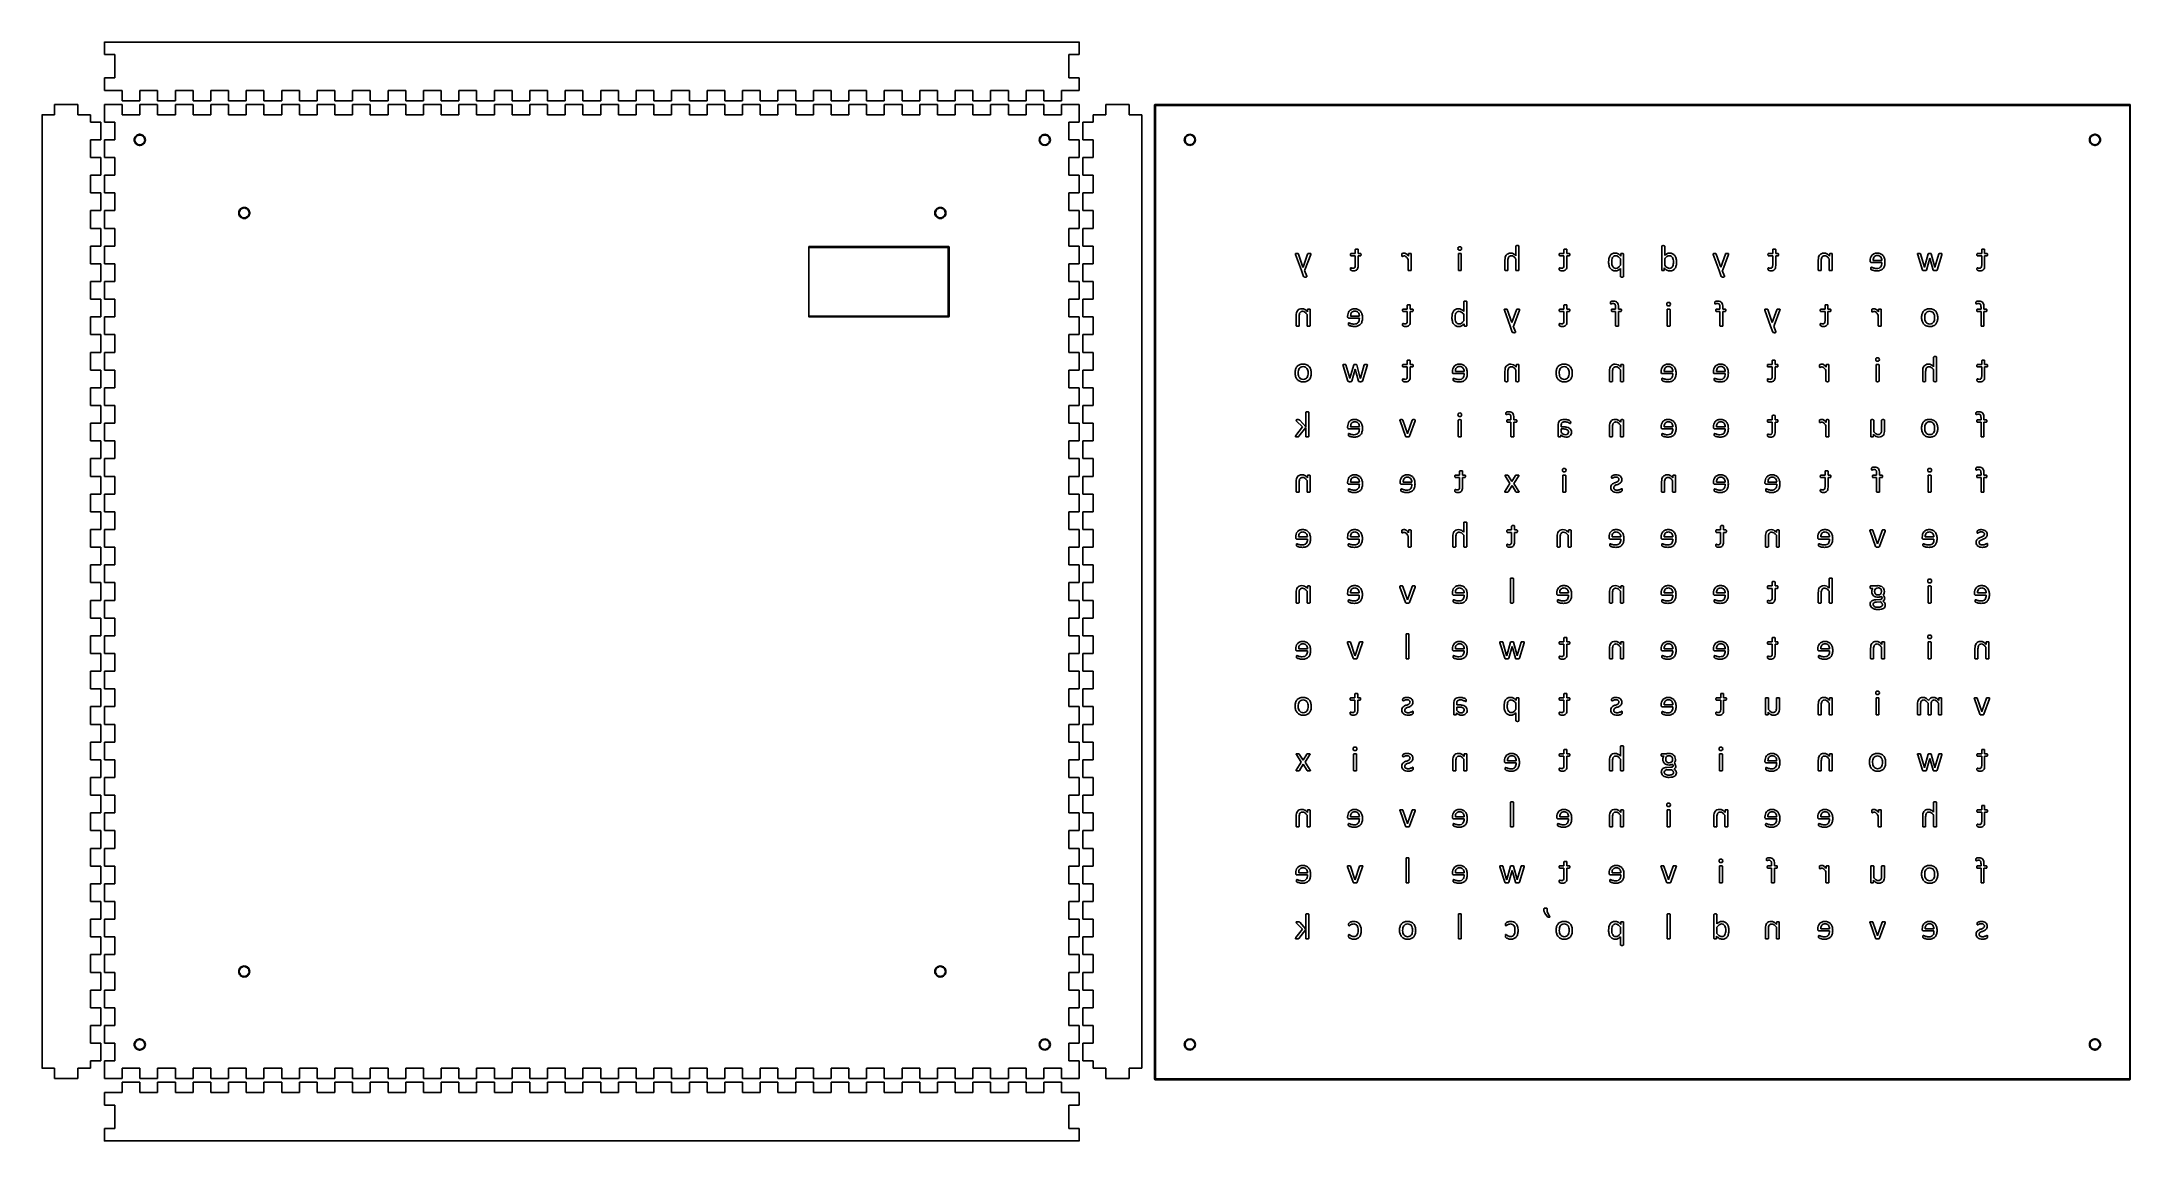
# Model space of a CAD drawing. Extents: x 4 to 604, y -23 to 293.
import ezdxf

# ---------------------------------------------------------------- set-up
doc = ezdxf.new("R2010")
doc.units = 0
doc.layers.add('Layer_1', color=7, linetype='CONTINUOUS')

msp = doc.modelspace()

# ---------------------------------------------------------------- linework, layer by layer
at = {"layer": 'Layer_1', "color": 7}
for p, q in [((21.970664, 292.902023), (33.209157, 292.902023)), ((22, 289.333333), (22, 292.999999)), ((25, 289.333333), (22, 289.333333)), ((25, 282.666666), (25, 289.333333)), ((33.209157, 292.902023), (302.000638, 292.902023)), ((302, 289.333333), (299, 289.333333)), ((299, 289.333333), (299, 282.666666)), ((302, 292.999999), (302, 289.333333)), ((302.000638, 292.902023), (302.000638, 292.902023)), ((22, 278.999999), (22, 282.666666)), ((22, 282.666666), (25, 282.666666)), ((299, 282.666666), (302, 282.666666)), ((302, 282.666666), (302, 278.999999)), ((27.090909, 278.999999), (22, 278.999999)), ((27.090909, 275.999999), (27.090909, 278.999999)), ((32.181818, 275.999999), (27.090909, 275.999999)), ((37.272727, 278.999999), (32.181818, 278.999999)), ((32.181818, 278.999999), (32.181818, 275.999999)), ((37.272727, 275.999999), (37.272727, 278.999999)), ((42.363636, 275.999999), (37.272727, 275.999999)), ((47.454545, 278.999999), (42.363636, 278.999999)), ((42.363636, 278.999999), (42.363636, 275.999999)), ((47.454545, 275.999999), (47.454545, 278.999999)), ((52.545455, 275.999999), (47.454545, 275.999999)), ((57.636364, 278.999999), (52.545455, 278.999999)), ((52.545455, 278.999999), (52.545455, 275.999999)), ((57.636364, 275.999999), (57.636364, 278.999999)), ((62.727273, 275.999999), (57.636364, 275.999999)), ((67.818182, 278.999999), (62.727273, 278.999999)), ((62.727273, 278.999999), (62.727273, 275.999999)), ((67.818182, 275.999999), (67.818182, 278.999999)), ((72.909091, 275.999999), (67.818182, 275.999999)), ((78, 278.999999), (72.909091, 278.999999)), ((72.909091, 278.999999), (72.909091, 275.999999)), ((78, 275.999999), (78, 278.999999)), ((83.090909, 275.999999), (78, 275.999999)), ((88.181818, 278.999999), (83.090909, 278.999999)), ((83.090909, 278.999999), (83.090909, 275.999999)), ((88.181818, 275.999999), (88.181818, 278.999999)), ((93.272727, 275.999999), (88.181818, 275.999999)), ((98.363636, 278.999999), (93.272727, 278.999999)), ((93.272727, 278.999999), (93.272727, 275.999999)), ((98.363636, 275.999999), (98.363636, 278.999999)), ((103.454545, 275.999999), (98.363636, 275.999999)), ((108.545455, 278.999999), (103.454545, 278.999999)), ((103.454545, 278.999999), (103.454545, 275.999999)), ((108.545455, 275.999999), (108.545455, 278.999999)), ((113.636364, 275.999999), (108.545455, 275.999999)), ((118.727273, 278.999999), (113.636364, 278.999999)), ((113.636364, 278.999999), (113.636364, 275.999999)), ((118.727273, 275.999999), (118.727273, 278.999999)), ((123.818182, 275.999999), (118.727273, 275.999999)), ((128.909091, 278.999999), (123.818182, 278.999999)), ((123.818182, 278.999999), (123.818182, 275.999999)), ((128.909091, 275.999999), (128.909091, 278.999999)), ((134, 275.999999), (128.909091, 275.999999)), ((139.090909, 278.999999), (134, 278.999999)), ((134, 278.999999), (134, 275.999999)), ((139.090909, 275.999999), (139.090909, 278.999999)), ((144.181818, 275.999999), (139.090909, 275.999999)), ((149.272727, 278.999999), (144.181818, 278.999999)), ((144.181818, 278.999999), (144.181818, 275.999999)), ((149.272727, 275.999999), (149.272727, 278.999999)), ((154.363636, 275.999999), (149.272727, 275.999999)), ((159.454545, 278.999999), (154.363636, 278.999999)), ((154.363636, 278.999999), (154.363636, 275.999999)), ((159.454545, 275.999999), (159.454545, 278.999999)), ((164.545455, 275.999999), (159.454545, 275.999999)), ((169.636364, 278.999999), (164.545455, 278.999999)), ((164.545455, 278.999999), (164.545455, 275.999999)), ((169.636364, 275.999999), (169.636364, 278.999999)), ((174.727273, 275.999999), (169.636364, 275.999999)), ((179.818182, 278.999999), (174.727273, 278.999999)), ((174.727273, 278.999999), (174.727273, 275.999999)), ((179.818182, 275.999999), (179.818182, 278.999999)), ((184.909091, 275.999999), (179.818182, 275.999999)), ((190, 278.999999), (184.909091, 278.999999)), ((184.909091, 278.999999), (184.909091, 275.999999)), ((190, 275.999999), (190, 278.999999)), ((195.090909, 275.999999), (190, 275.999999)), ((200.181818, 278.999999), (195.090909, 278.999999)), ((195.090909, 278.999999), (195.090909, 275.999999)), ((200.181818, 275.999999), (200.181818, 278.999999)), ((205.272727, 275.999999), (200.181818, 275.999999)), ((210.363636, 278.999999), (205.272727, 278.999999)), ((205.272727, 278.999999), (205.272727, 275.999999)), ((210.363636, 275.999999), (210.363636, 278.999999)), ((215.454545, 275.999999), (210.363636, 275.999999)), ((220.545455, 278.999999), (215.454545, 278.999999)), ((215.454545, 278.999999), (215.454545, 275.999999)), ((220.545455, 275.999999), (220.545455, 278.999999)), ((225.636364, 275.999999), (220.545455, 275.999999)), ((230.727273, 278.999999), (225.636364, 278.999999)), ((225.636364, 278.999999), (225.636364, 275.999999)), ((230.727273, 275.999999), (230.727273, 278.999999)), ((235.818182, 275.999999), (230.727273, 275.999999)), ((240.909091, 278.999999), (235.818182, 278.999999)), ((235.818182, 278.999999), (235.818182, 275.999999)), ((240.909091, 275.999999), (240.909091, 278.999999)), ((246, 275.999999), (240.909091, 275.999999)), ((251.090909, 278.999999), (246, 278.999999)), ((246, 278.999999), (246, 275.999999)), ((251.090909, 275.999999), (251.090909, 278.999999)), ((256.181818, 275.999999), (251.090909, 275.999999)), ((261.272727, 278.999999), (256.181818, 278.999999)), ((256.181818, 278.999999), (256.181818, 275.999999)), ((261.272727, 275.999999), (261.272727, 278.999999)), ((266.363636, 275.999999), (261.272727, 275.999999)), ((271.454545, 278.999999), (266.363636, 278.999999)), ((266.363636, 278.999999), (266.363636, 275.999999)), ((271.454545, 275.999999), (271.454545, 278.999999)), ((276.545455, 275.999999), (271.454545, 275.999999)), ((281.636364, 278.999999), (276.545455, 278.999999)), ((276.545455, 278.999999), (276.545455, 275.999999)), ((281.636364, 275.999999), (281.636364, 278.999999)), ((286.727273, 275.999999), (281.636364, 275.999999)), ((291.818182, 278.999999), (286.727273, 278.999999)), ((286.727273, 278.999999), (286.727273, 275.999999)), ((291.818182, 275.999999), (291.818182, 278.999999)), ((296.909091, 275.999999), (291.818182, 275.999999)), ((302, 278.999999), (296.909091, 278.999999)), ((296.909091, 278.999999), (296.909091, 275.999999)), ((4, 271.999999), (7.666667, 271.999999)), ((4.098129, 5.928925), (4.098129, 271.998955)), ((7.666667, 271.999999), (7.666667, 274.999999)), ((7.666667, 274.999999), (14.333333, 274.999999)), ((14.333333, 274.999999), (14.333333, 271.999999)), ((14.333333, 271.999999), (18, 271.999999)), ((18, 271.999999), (18, 269.90909)), ((22, 274.999999), (27.090909, 274.999999)), ((22, 269.90909), (22, 274.999999)), ((27.090909, 274.999999), (27.090909, 271.999999)), ((27.090909, 271.999999), (32.181818, 271.999999)), ((32.181818, 271.999999), (32.181818, 274.999999)), ((32.181818, 274.999999), (37.272727, 274.999999)), ((37.272727, 274.999999), (37.272727, 271.999999)), ((37.272727, 271.999999), (42.363636, 271.999999)), ((42.363636, 271.999999), (42.363636, 274.999999)), ((42.363636, 274.999999), (47.454545, 274.999999)), ((47.454545, 274.999999), (47.454545, 271.999999)), ((47.454545, 271.999999), (52.545455, 271.999999)), ((52.545455, 271.999999), (52.545455, 274.999999)), ((52.545455, 274.999999), (57.636364, 274.999999)), ((57.636364, 274.999999), (57.636364, 271.999999)), ((57.636364, 271.999999), (62.727273, 271.999999)), ((62.727273, 271.999999), (62.727273, 274.999999)), ((62.727273, 274.999999), (67.818182, 274.999999)), ((67.818182, 274.999999), (67.818182, 271.999999)), ((67.818182, 271.999999), (72.909091, 271.999999)), ((72.909091, 271.999999), (72.909091, 274.999999)), ((72.909091, 274.999999), (78, 274.999999)), ((78, 274.999999), (78, 271.999999)), ((78, 271.999999), (83.090909, 271.999999)), ((83.090909, 271.999999), (83.090909, 274.999999)), ((83.090909, 274.999999), (88.181818, 274.999999)), ((88.181818, 274.999999), (88.181818, 271.999999)), ((88.181818, 271.999999), (93.272727, 271.999999)), ((93.272727, 271.999999), (93.272727, 274.999999)), ((93.272727, 274.999999), (98.363636, 274.999999)), ((98.363636, 274.999999), (98.363636, 271.999999)), ((98.363636, 271.999999), (103.454545, 271.999999)), ((103.454545, 271.999999), (103.454545, 274.999999)), ((103.454545, 274.999999), (108.545455, 274.999999)), ((108.545455, 274.999999), (108.545455, 271.999999)), ((108.545455, 271.999999), (113.636364, 271.999999)), ((113.636364, 271.999999), (113.636364, 274.999999)), ((113.636364, 274.999999), (118.727273, 274.999999)), ((118.727273, 274.999999), (118.727273, 271.999999)), ((118.727273, 271.999999), (123.818182, 271.999999)), ((123.818182, 271.999999), (123.818182, 274.999999)), ((123.818182, 274.999999), (128.909091, 274.999999)), ((128.909091, 274.999999), (128.909091, 271.999999)), ((128.909091, 271.999999), (134, 271.999999)), ((134, 271.999999), (134, 274.999999)), ((134, 274.999999), (139.090909, 274.999999)), ((139.090909, 274.999999), (139.090909, 271.999999)), ((139.090909, 271.999999), (144.181818, 271.999999)), ((144.181818, 271.999999), (144.181818, 274.999999)), ((144.181818, 274.999999), (149.272727, 274.999999)), ((149.272727, 274.999999), (149.272727, 271.999999)), ((149.272727, 271.999999), (154.363636, 271.999999)), ((154.363636, 271.999999), (154.363636, 274.999999)), ((154.363636, 274.999999), (159.454545, 274.999999)), ((159.454545, 274.999999), (159.454545, 271.999999)), ((159.454545, 271.999999), (164.545455, 271.999999)), ((164.545455, 271.999999), (164.545455, 274.999999)), ((164.545455, 274.999999), (169.636364, 274.999999)), ((169.636364, 274.999999), (169.636364, 271.999999)), ((169.636364, 271.999999), (174.727273, 271.999999)), ((174.727273, 271.999999), (174.727273, 274.999999)), ((174.727273, 274.999999), (179.818182, 274.999999)), ((179.818182, 274.999999), (179.818182, 271.999999)), ((179.818182, 271.999999), (184.909091, 271.999999)), ((184.909091, 271.999999), (184.909091, 274.999999)), ((184.909091, 274.999999), (190, 274.999999)), ((190, 274.999999), (190, 271.999999)), ((190, 271.999999), (195.090909, 271.999999)), ((195.090909, 271.999999), (195.090909, 274.999999)), ((195.090909, 274.999999), (200.181818, 274.999999)), ((200.181818, 274.999999), (200.181818, 271.999999)), ((200.181818, 271.999999), (205.272727, 271.999999)), ((205.272727, 271.999999), (205.272727, 274.999999)), ((205.272727, 274.999999), (210.363636, 274.999999)), ((210.363636, 274.999999), (210.363636, 271.999999)), ((210.363636, 271.999999), (215.454545, 271.999999)), ((215.454545, 271.999999), (215.454545, 274.999999)), ((215.454545, 274.999999), (220.545455, 274.999999)), ((220.545455, 274.999999), (220.545455, 271.999999)), ((220.545455, 271.999999), (225.636364, 271.999999)), ((225.636364, 271.999999), (225.636364, 274.999999)), ((225.636364, 274.999999), (230.727273, 274.999999)), ((230.727273, 274.999999), (230.727273, 271.999999)), ((230.727273, 271.999999), (235.818182, 271.999999)), ((235.818182, 271.999999), (235.818182, 274.999999)), ((235.818182, 274.999999), (240.909091, 274.999999)), ((240.909091, 274.999999), (240.909091, 271.999999)), ((240.909091, 271.999999), (246, 271.999999)), ((246, 271.999999), (246, 274.999999)), ((246, 274.999999), (251.090909, 274.999999)), ((251.090909, 274.999999), (251.090909, 271.999999)), ((251.090909, 271.999999), (256.181818, 271.999999)), ((256.181818, 271.999999), (256.181818, 274.999999)), ((256.181818, 274.999999), (261.272727, 274.999999)), ((261.272727, 274.999999), (261.272727, 271.999999)), ((261.272727, 271.999999), (266.363636, 271.999999)), ((266.363636, 271.999999), (266.363636, 274.999999)), ((266.363636, 274.999999), (271.454545, 274.999999)), ((271.454545, 274.999999), (271.454545, 271.999999)), ((271.454545, 271.999999), (276.545455, 271.999999)), ((276.545455, 271.999999), (276.545455, 274.999999)), ((276.545455, 274.999999), (281.636364, 274.999999)), ((281.636364, 274.999999), (281.636364, 271.999999)), ((281.636364, 271.999999), (286.727273, 271.999999)), ((286.727273, 271.999999), (286.727273, 274.999999)), ((286.727273, 274.999999), (291.818182, 274.999999)), ((291.818182, 274.999999), (291.818182, 271.999999)), ((291.818182, 271.999999), (296.909091, 271.999999)), ((296.909091, 271.999999), (296.909091, 274.999999)), ((296.909091, 274.999999), (302, 274.999999)), ((302, 274.999999), (302, 269.90909)), ((306, 271.999999), (309.666667, 271.999999)), ((306, 269.90909), (306, 271.999999)), ((309.666667, 271.999999), (309.666667, 274.999999)), ((309.666667, 274.999999), (316.333333, 274.999999)), ((316.333333, 274.999999), (316.333333, 271.999999)), ((316.333333, 271.999999), (320, 271.999999)), ((319.969444, 5.921643), (319.969444, 271.991672)), ((323.641247, 274.849755), (323.641247, -5.150243)), ((603.754178, 274.849755), (323.754173, 274.849755)), ((323.754173, 274.849755), (323.754173, -5.169436)), ((603.754178, 274.962703), (323.810636, 274.962703)), ((323.923562, 274.849755), (323.810636, 274.680331)), ((323.810636, 274.680331), (603.754178, 274.680331)), ((323.923562, -5.150243), (323.923562, 274.849755)), ((603.754178, 274.680331), (603.584789, 274.849755)), ((603.754178, -5.169436), (603.754178, 274.849755)), ((603.867104, -5.150243), (603.867104, 274.849755)), ((603.867104, 274.849755), (603.867104, 274.849755)), ((18, 269.90909), (21, 269.90909)), ((21, 264.818181), (18, 264.818181)), ((18, 264.818181), (18, 259.727272)), ((21, 269.90909), (21, 264.818181)), ((25, 269.90909), (22, 269.90909)), ((22, 259.727272), (22, 264.818181)), ((22, 264.818181), (25, 264.818181)), ((25, 264.818181), (25, 269.90909)), ((30.585077, 265.109179), (30.528613, 264.826807)), ((30.528613, 264.826807), (30.528613, 264.770334)), ((30.528613, 264.770334), (30.585077, 264.487963)), ((30.698003, 265.391554), (30.585077, 265.109179)), ((30.585077, 265.109179), (30.585077, 265.109179)), ((30.585077, 264.487963), (30.585077, 264.487963)), ((30.585077, 264.487963), (30.698003, 264.205591)), ((30.810928, 265.673925), (30.698003, 265.448026)), ((30.698003, 264.205591), (30.698003, 264.149115)), ((30.698003, 264.149115), (30.810928, 263.923219)), ((30.754464, 265.052706), (30.86739, 265.335078)), ((30.754464, 264.770334), (30.754464, 265.109179)), ((30.754464, 265.109179), (30.754464, 265.052706)), ((30.754464, 264.487963), (30.754464, 264.826807)), ((30.754464, 264.826807), (30.754464, 264.770334)), ((30.86739, 264.262064), (30.754464, 264.544435)), ((30.754464, 264.544435), (30.754464, 264.487963)), ((31.036779, 265.899822), (30.810928, 265.673925)), ((30.810928, 265.673925), (30.810928, 265.673925)), ((30.810928, 265.335078), (30.980318, 265.61745)), ((30.86739, 265.335078), (30.810928, 265.335078)), ((30.980318, 263.979692), (30.810928, 264.262064)), ((30.810928, 264.262064), (30.86739, 264.262064)), ((30.980318, 265.560974), (31.149705, 265.786874)), ((30.980318, 265.61745), (30.980318, 265.560974)), ((31.149705, 263.810271), (30.980318, 264.036167)), ((30.980318, 264.036167), (30.980318, 263.979692)), ((31.26263, 266.125718), (31.036779, 265.899822)), ((31.036779, 265.899822), (31.036779, 265.899822)), ((31.149705, 265.786874), (31.375559, 265.956297)), ((31.149705, 265.786874), (31.149705, 265.786874)), ((31.488484, 266.238669), (31.26263, 266.125718)), ((31.26263, 266.125718), (31.26263, 266.125718)), ((31.319095, 265.956297), (31.60141, 266.125718)), ((31.375559, 265.956297), (31.319095, 265.956297)), ((31.827261, 266.351617), (31.544946, 266.238669)), ((31.60141, 266.069245), (31.883725, 266.182193)), ((31.60141, 266.125718), (31.60141, 266.069245)), ((32.109577, 266.40809), (31.827261, 266.351617)), ((31.827261, 266.351617), (31.827261, 266.351617)), ((31.883725, 266.182193), (31.827261, 266.182193)), ((31.827261, 266.182193), (32.166041, 266.182193)), ((32.166041, 266.182193), (32.109577, 266.182193)), ((32.109577, 266.182193), (32.448353, 266.182193)), ((32.448353, 266.351617), (32.166041, 266.40809)), ((32.448353, 266.182193), (32.391892, 266.182193)), ((32.391892, 266.182193), (32.674207, 266.069245)), ((32.730669, 266.238669), (32.448353, 266.351617)), ((32.448353, 266.351617), (32.448353, 266.351617)), ((32.674207, 266.069245), (32.674207, 266.125718)), ((32.674207, 266.125718), (32.956523, 265.956297)), ((32.787133, 266.238669), (32.730669, 266.238669)), ((33.012984, 266.125718), (32.787133, 266.238669)), ((32.956523, 265.956297), (32.900058, 265.956297)), ((32.900058, 265.956297), (33.12591, 265.786874)), ((33.238835, 265.899822), (33.012984, 266.125718)), ((33.012984, 266.125718), (33.012984, 266.125718)), ((33.12591, 265.786874), (33.12591, 265.786874)), ((33.12591, 265.786874), (33.295299, 265.560974)), ((33.295299, 264.036167), (33.12591, 263.810271)), ((33.464689, 265.673925), (33.295299, 265.899822)), ((33.295299, 265.560974), (33.295299, 265.61745)), ((33.295299, 265.61745), (33.464689, 265.335078)), ((33.464689, 264.262064), (33.295299, 263.979692)), ((33.295299, 263.979692), (33.295299, 264.036167)), ((33.577615, 265.448026), (33.464689, 265.673925)), ((33.464689, 265.673925), (33.464689, 265.673925)), ((33.464689, 265.335078), (33.464689, 265.335078)), ((33.464689, 265.335078), (33.52115, 265.052706)), ((33.52115, 264.544435), (33.464689, 264.262064)), ((33.464689, 264.262064), (33.464689, 264.262064)), ((33.464689, 263.923219), (33.577615, 264.149115)), ((33.52115, 265.052706), (33.52115, 265.109179)), ((33.52115, 265.109179), (33.577615, 264.770334)), ((33.52115, 264.487963), (33.52115, 264.544435)), ((33.577615, 264.770334), (33.577615, 264.826807)), ((33.69054, 265.109179), (33.634079, 265.391554)), ((33.634079, 264.205591), (33.69054, 264.487963)), ((33.747004, 264.826807), (33.69054, 265.109179)), ((33.69054, 265.109179), (33.69054, 265.109179)), ((33.69054, 264.487963), (33.747004, 264.770334)), ((33.69054, 264.487963), (33.69054, 264.487963)), ((33.747004, 264.770334), (33.747004, 264.826807)), ((33.747004, 264.770334), (33.747004, 264.770334)), ((290.540722, 265.109179), (290.48425, 264.826807)), ((290.48425, 264.826807), (290.48425, 264.770334)), ((290.48425, 264.770334), (290.540722, 264.487963)), ((290.597167, 265.391554), (290.540722, 265.109179)), ((290.540722, 265.109179), (290.540722, 265.109179)), ((290.540722, 264.487963), (290.540722, 264.487963)), ((290.540722, 264.487963), (290.597167, 264.205591)), ((290.597167, 264.205591), (290.653639, 264.149115)), ((290.766556, 265.673925), (290.653639, 265.448026)), ((290.653639, 264.770334), (290.710112, 265.109179)), ((290.710112, 264.487963), (290.653639, 264.826807)), ((290.653639, 264.826807), (290.653639, 264.770334)), ((290.653639, 264.149115), (290.766556, 263.923219)), ((290.710112, 265.052706), (290.766556, 265.335078)), ((290.710112, 265.109179), (290.710112, 265.052706)), ((290.766556, 264.262064), (290.710112, 264.544435)), ((290.710112, 264.544435), (290.710112, 264.487963)), ((290.935946, 265.899822), (290.766556, 265.673925)), ((290.766556, 265.673925), (290.766556, 265.673925)), ((290.766556, 265.335078), (290.935946, 265.61745)), ((290.766556, 265.335078), (290.766556, 265.335078)), ((290.935946, 263.979692), (290.766556, 264.262064)), ((290.766556, 264.262064), (290.766556, 264.262064)), ((290.992419, 265.899822), (290.935946, 265.899822)), ((290.935946, 265.560974), (291.105336, 265.786874)), ((290.935946, 265.61745), (290.935946, 265.560974)), ((291.105336, 263.810271), (290.935946, 264.036167)), ((290.935946, 264.036167), (290.935946, 263.979692)), ((291.218281, 266.125718), (290.992419, 265.899822)), ((291.105336, 265.786874), (291.331198, 265.956297)), ((291.105336, 265.786874), (291.105336, 265.786874)), ((291.444116, 266.238669), (291.218281, 266.125718)), ((291.218281, 266.125718), (291.218281, 266.125718)), ((291.274726, 265.956297), (291.557061, 266.125718)), ((291.331198, 265.956297), (291.274726, 265.956297)), ((291.500588, 266.238669), (291.444116, 266.238669)), ((291.782895, 266.351617), (291.500588, 266.238669)), ((291.557061, 266.069245), (291.839368, 266.182193)), ((291.557061, 266.125718), (291.557061, 266.069245)), ((292.06523, 266.40809), (291.782895, 266.351617)), ((291.782895, 266.351617), (291.782895, 266.351617)), ((291.839368, 266.182193), (291.782895, 266.182193)), ((291.782895, 266.182193), (292.121675, 266.182193)), ((292.121675, 266.40809), (292.06523, 266.40809)), ((292.121675, 266.182193), (292.06523, 266.182193)), ((292.06523, 266.182193), (292.40401, 266.182193)), ((292.40401, 266.351617), (292.121675, 266.40809)), ((292.40401, 266.182193), (292.347537, 266.182193)), ((292.347537, 266.182193), (292.629844, 266.069245)), ((292.686317, 266.238669), (292.40401, 266.351617)), ((292.40401, 266.351617), (292.40401, 266.351617)), ((292.629844, 266.069245), (292.629844, 266.125718)), ((292.629844, 266.125718), (292.912151, 265.956297)), ((292.968624, 266.125718), (292.742761, 266.238669)), ((292.912151, 265.956297), (292.855706, 265.956297)), ((292.855706, 265.956297), (293.081541, 265.786874)), ((293.194486, 265.899822), (292.968624, 266.125718)), ((292.968624, 266.125718), (292.968624, 266.125718)), ((293.081541, 265.786874), (293.081541, 265.786874)), ((293.081541, 265.786874), (293.25093, 265.560974)), ((293.25093, 264.036167), (293.081541, 263.810271)), ((293.42032, 265.673925), (293.194486, 265.899822)), ((293.194486, 265.899822), (293.194486, 265.899822)), ((293.25093, 265.560974), (293.25093, 265.61745)), ((293.25093, 265.61745), (293.42032, 265.335078)), ((293.42032, 264.262064), (293.25093, 263.979692)), ((293.25093, 263.979692), (293.25093, 264.036167)), ((293.42032, 265.335078), (293.363876, 265.335078)), ((293.363876, 265.335078), (293.476793, 265.052706)), ((293.476793, 264.544435), (293.363876, 264.262064)), ((293.363876, 264.262064), (293.42032, 264.262064)), ((293.533266, 265.448026), (293.42032, 265.673925)), ((293.42032, 265.673925), (293.42032, 265.673925)), ((293.42032, 263.923219), (293.533266, 264.149115)), ((293.476793, 265.052706), (293.476793, 265.109179)), ((293.476793, 265.109179), (293.476793, 264.770334)), ((293.476793, 264.770334), (293.476793, 264.826807)), ((293.476793, 264.487963), (293.476793, 264.544435)), ((293.646183, 265.109179), (293.533266, 265.391554)), ((293.533266, 264.205591), (293.646183, 264.487963)), ((293.533266, 264.149115), (293.533266, 264.205591)), ((293.702655, 264.826807), (293.646183, 265.109179)), ((293.646183, 265.109179), (293.646183, 265.109179)), ((293.646183, 264.487963), (293.702655, 264.770334)), ((293.646183, 264.487963), (293.646183, 264.487963)), ((293.702655, 264.770334), (293.702655, 264.826807)), ((293.702655, 264.770334), (293.702655, 264.770334)), ((302, 269.90909), (299, 269.90909)), ((299, 269.90909), (299, 264.818181)), ((299, 264.818181), (302, 264.818181)), ((302, 264.818181), (302, 259.727272)), ((303, 264.818181), (303, 269.90909)), ((303, 269.90909), (306, 269.90909)), ((306, 264.818181), (303, 264.818181)), ((306, 259.727272), (306, 264.818181)), ((332.223618, 265.136159), (332.167145, 264.853788)), ((332.167145, 264.853788), (332.167145, 264.797315)), ((332.167145, 264.797315), (332.223618, 264.514943)), ((332.336535, 265.418534), (332.223618, 265.136159)), ((332.223618, 265.136159), (332.223618, 265.136159)), ((332.223618, 264.514943), (332.223618, 264.514943)), ((332.223618, 264.514943), (332.336535, 264.232571)), ((332.44948, 265.700906), (332.336535, 265.475007)), ((332.336535, 264.232571), (332.336535, 264.176096)), ((332.336535, 264.176096), (332.44948, 263.9502)), ((332.393008, 265.079687), (332.505925, 265.362059)), ((332.393008, 264.797315), (332.393008, 265.136159)), ((332.393008, 265.136159), (332.393008, 265.079687)), ((332.393008, 264.514943), (332.393008, 264.853788)), ((332.393008, 264.853788), (332.393008, 264.797315)), ((332.505925, 264.289044), (332.393008, 264.571416)), ((332.393008, 264.571416), (332.393008, 264.514943)), ((332.675315, 265.926802), (332.44948, 265.700906)), ((332.44948, 265.700906), (332.44948, 265.700906)), ((332.44948, 265.362059), (332.61887, 265.64443)), ((332.505925, 265.362059), (332.44948, 265.362059)), ((332.61887, 264.006672), (332.44948, 264.289044)), ((332.44948, 264.289044), (332.505925, 264.289044)), ((332.44948, 263.9502), (332.44948, 263.9502)), ((332.44948, 263.9502), (332.675315, 263.7243)), ((332.61887, 265.587955), (332.78826, 265.813854)), ((332.61887, 265.64443), (332.61887, 265.587955)), ((332.78826, 263.837251), (332.61887, 264.063148)), ((332.61887, 264.063148), (332.61887, 264.006672)), ((332.901177, 266.152698), (332.675315, 265.926802)), ((332.675315, 265.926802), (332.675315, 265.926802)), ((332.78826, 265.813854), (333.014094, 265.983278)), ((332.78826, 265.813854), (332.78826, 265.813854)), ((333.12704, 266.265649), (332.901177, 266.152698)), ((332.901177, 266.152698), (332.901177, 266.152698)), ((332.95765, 265.983278), (333.239957, 266.152698)), ((333.014094, 265.983278), (332.95765, 265.983278)), ((333.465819, 266.378598), (333.183484, 266.265649)), ((333.239957, 266.096226), (333.522264, 266.209174)), ((333.239957, 266.152698), (333.239957, 266.096226)), ((333.748126, 266.43507), (333.465819, 266.378598)), ((333.465819, 266.378598), (333.465819, 266.378598)), ((333.522264, 266.209174), (333.465819, 266.209174)), ((333.465819, 266.209174), (333.804599, 266.209174)), ((333.804599, 266.209174), (333.748126, 266.209174)), ((333.748126, 266.209174), (334.086906, 266.209174)), ((334.086906, 266.378598), (333.804599, 266.43507)), ((334.086906, 266.209174), (334.030433, 266.209174)), ((334.030433, 266.209174), (334.31274, 266.096226)), ((334.369212, 266.265649), (334.086906, 266.378598)), ((334.086906, 266.378598), (334.086906, 266.378598)), ((334.31274, 266.096226), (334.31274, 266.152698)), ((334.31274, 266.152698), (334.595075, 265.983278)), ((334.425685, 266.265649), (334.369212, 266.265649)), ((334.651519, 266.152698), (334.425685, 266.265649)), ((334.595075, 265.983278), (334.538602, 265.983278)), ((334.538602, 265.983278), (334.764465, 265.813854)), ((334.877382, 265.926802), (334.651519, 266.152698)), ((334.651519, 266.152698), (334.651519, 266.152698)), ((334.764465, 265.813854), (334.764465, 265.813854)), ((334.764465, 265.813854), (334.933854, 265.587955)), ((334.933854, 264.063148), (334.764465, 263.837251)), ((335.103244, 265.700906), (334.933854, 265.926802)), ((334.933854, 265.587955), (334.933854, 265.64443)), ((334.933854, 265.64443), (335.103244, 265.362059)), ((335.103244, 264.289044), (334.933854, 264.006672)), ((334.933854, 264.006672), (334.933854, 264.063148)), ((334.933854, 263.7243), (335.103244, 263.9502)), ((335.216161, 265.475007), (335.103244, 265.700906)), ((335.103244, 265.700906), (335.103244, 265.700906)), ((335.103244, 265.362059), (335.103244, 265.362059)), ((335.103244, 265.362059), (335.159689, 265.079687)), ((335.159689, 264.571416), (335.103244, 264.289044)), ((335.103244, 264.289044), (335.103244, 264.289044)), ((335.103244, 263.9502), (335.216161, 264.176096)), ((335.103244, 263.9502), (335.103244, 263.9502)), ((335.159689, 265.079687), (335.159689, 265.136159)), ((335.159689, 265.136159), (335.216161, 264.797315)), ((335.159689, 264.514943), (335.159689, 264.571416)), ((335.216161, 264.797315), (335.216161, 264.853788)), ((335.329078, 265.136159), (335.272634, 265.418534)), ((335.272634, 264.232571), (335.329078, 264.514943)), ((335.385551, 264.853788), (335.329078, 265.136159)), ((335.329078, 265.136159), (335.329078, 265.136159)), ((335.329078, 264.514943), (335.385551, 264.797315)), ((335.329078, 264.514943), (335.329078, 264.514943)), ((335.385551, 264.797315), (335.385551, 264.853788)), ((335.385551, 264.797315), (335.385551, 264.797315)), ((592.179269, 265.136159), (592.122796, 264.853788)), ((592.122796, 264.853788), (592.122796, 264.797315)), ((592.122796, 264.797315), (592.179269, 264.514943)), ((592.235713, 265.418534), (592.179269, 265.136159)), ((592.179269, 265.136159), (592.179269, 265.136159)), ((592.179269, 264.514943), (592.179269, 264.514943)), ((592.179269, 264.514943), (592.235713, 264.232571)), ((592.235713, 264.232571), (592.292186, 264.176096)), ((592.405103, 265.700906), (592.292186, 265.475007)), ((592.292186, 264.797315), (592.348659, 265.136159)), ((592.348659, 264.514943), (592.292186, 264.853788)), ((592.292186, 264.853788), (592.292186, 264.797315)), ((592.292186, 264.176096), (592.405103, 263.9502)), ((592.348659, 265.079687), (592.405103, 265.362059)), ((592.348659, 265.136159), (592.348659, 265.079687)), ((592.405103, 264.289044), (592.348659, 264.571416)), ((592.348659, 264.571416), (592.348659, 264.514943)), ((592.574493, 265.926802), (592.405103, 265.700906)), ((592.405103, 265.700906), (592.405103, 265.700906)), ((592.405103, 265.362059), (592.574493, 265.64443)), ((592.405103, 265.362059), (592.405103, 265.362059)), ((592.574493, 264.006672), (592.405103, 264.289044)), ((592.405103, 264.289044), (592.405103, 264.289044)), ((592.405103, 263.9502), (592.405103, 263.9502)), ((592.405103, 263.9502), (592.574493, 263.7243)), ((592.630966, 265.926802), (592.574493, 265.926802)), ((592.574493, 265.587955), (592.743883, 265.813854)), ((592.574493, 265.64443), (592.574493, 265.587955)), ((592.743883, 263.837251), (592.574493, 264.063148)), ((592.574493, 264.063148), (592.574493, 264.006672)), ((592.856828, 266.152698), (592.630966, 265.926802)), ((592.743883, 265.813854), (592.969745, 265.983278)), ((592.743883, 265.813854), (592.743883, 265.813854)), ((593.082662, 266.265649), (592.856828, 266.152698)), ((592.856828, 266.152698), (592.856828, 266.152698)), ((592.913272, 265.983278), (593.195608, 266.152698)), ((592.969745, 265.983278), (592.913272, 265.983278)), ((593.139135, 266.265649), (593.082662, 266.265649)), ((593.421442, 266.378598), (593.139135, 266.265649)), ((593.195608, 266.096226), (593.477914, 266.209174)), ((593.195608, 266.152698), (593.195608, 266.096226)), ((593.703777, 266.43507), (593.421442, 266.378598)), ((593.421442, 266.378598), (593.421442, 266.378598)), ((593.477914, 266.209174), (593.421442, 266.209174)), ((593.421442, 266.209174), (593.760221, 266.209174)), ((593.760221, 266.43507), (593.703777, 266.43507)), ((593.760221, 266.209174), (593.703777, 266.209174)), ((593.703777, 266.209174), (594.042556, 266.209174)), ((594.042556, 266.378598), (593.760221, 266.43507)), ((594.042556, 266.209174), (593.986084, 266.209174)), ((593.986084, 266.209174), (594.268391, 266.096226)), ((594.324863, 266.265649), (594.042556, 266.378598)), ((594.042556, 266.378598), (594.042556, 266.378598)), ((594.268391, 266.096226), (594.268391, 266.152698)), ((594.268391, 266.152698), (594.550698, 265.983278)), ((594.60717, 266.152698), (594.381308, 266.265649)), ((594.550698, 265.983278), (594.494253, 265.983278)), ((594.494253, 265.983278), (594.720087, 265.813854)), ((594.833033, 265.926802), (594.60717, 266.152698)), ((594.60717, 266.152698), (594.60717, 266.152698)), ((594.720087, 265.813854), (594.720087, 265.813854)), ((594.720087, 265.813854), (594.889477, 265.587955)), ((594.889477, 264.063148), (594.720087, 263.837251)), ((595.058867, 265.700906), (594.833033, 265.926802)), ((594.833033, 265.926802), (594.833033, 265.926802)), ((594.833033, 263.7243), (595.058867, 263.9502)), ((594.889477, 265.587955), (594.889477, 265.64443)), ((594.889477, 265.64443), (595.058867, 265.362059)), ((595.058867, 264.289044), (594.889477, 264.006672)), ((594.889477, 264.006672), (594.889477, 264.063148)), ((595.058867, 265.362059), (595.002422, 265.362059)), ((595.002422, 265.362059), (595.11534, 265.079687)), ((595.11534, 264.571416), (595.002422, 264.289044)), ((595.002422, 264.289044), (595.058867, 264.289044)), ((595.171812, 265.475007), (595.058867, 265.700906)), ((595.058867, 265.700906), (595.058867, 265.700906)), ((595.058867, 263.9502), (595.171812, 264.176096)), ((595.058867, 263.9502), (595.058867, 263.9502)), ((595.11534, 265.079687), (595.11534, 265.136159)), ((595.11534, 265.136159), (595.11534, 264.797315)), ((595.11534, 264.797315), (595.11534, 264.853788)), ((595.11534, 264.514943), (595.11534, 264.571416)), ((595.284729, 265.136159), (595.171812, 265.418534)), ((595.171812, 264.232571), (595.284729, 264.514943)), ((595.171812, 264.176096), (595.171812, 264.232571)), ((595.341202, 264.853788), (595.284729, 265.136159)), ((595.284729, 265.136159), (595.284729, 265.136159)), ((595.284729, 264.514943), (595.341202, 264.797315)), ((595.284729, 264.514943), (595.284729, 264.514943)), ((595.341202, 264.797315), (595.341202, 264.853788)), ((595.341202, 264.797315), (595.341202, 264.797315)), ((18, 259.727272), (21, 259.727272)), ((21, 259.727272), (21, 254.636363)), ((25, 259.727272), (22, 259.727272)), ((25, 254.636363), (25, 259.727272)), ((30.810928, 263.923219), (30.810928, 263.923219)), ((30.810928, 263.923219), (31.036779, 263.69732)), ((31.036779, 263.69732), (31.036779, 263.640847)), ((31.036779, 263.640847), (31.26263, 263.471424)), ((31.375559, 263.640847), (31.149705, 263.810271)), ((31.149705, 263.810271), (31.149705, 263.810271)), ((31.26263, 263.471424), (31.26263, 263.471424)), ((31.26263, 263.471424), (31.488484, 263.358475)), ((31.60141, 263.471424), (31.319095, 263.640847)), ((31.319095, 263.640847), (31.375559, 263.640847)), ((31.544946, 263.302), (31.827261, 263.245525)), ((31.883725, 263.414948), (31.60141, 263.471424)), ((31.60141, 263.471424), (31.60141, 263.471424)), ((32.166041, 263.358475), (31.827261, 263.414948)), ((31.827261, 263.414948), (31.883725, 263.414948)), ((31.827261, 263.245525), (31.827261, 263.245525)), ((31.827261, 263.245525), (32.109577, 263.189052)), ((32.448353, 263.414948), (32.109577, 263.358475)), ((32.109577, 263.358475), (32.166041, 263.358475)), ((32.166041, 263.189052), (32.448353, 263.245525)), ((32.674207, 263.471424), (32.391892, 263.414948)), ((32.391892, 263.414948), (32.448353, 263.414948)), ((32.448353, 263.245525), (32.730669, 263.302)), ((32.448353, 263.245525), (32.448353, 263.245525)), ((32.956523, 263.640847), (32.674207, 263.471424)), ((32.674207, 263.471424), (32.674207, 263.471424)), ((32.730669, 263.302), (32.787133, 263.358475)), ((32.787133, 263.358475), (33.012984, 263.471424)), ((33.12591, 263.810271), (32.900058, 263.640847)), ((32.900058, 263.640847), (32.956523, 263.640847)), ((33.012984, 263.471424), (33.238835, 263.640847)), ((33.012984, 263.471424), (33.012984, 263.471424)), ((33.12591, 263.810271), (33.12591, 263.810271)), ((33.295299, 263.69732), (33.464689, 263.923219)), ((33.464689, 263.923219), (33.464689, 263.923219)), ((290.766556, 263.923219), (290.766556, 263.923219)), ((290.766556, 263.923219), (290.935946, 263.69732)), ((290.935946, 263.69732), (290.992419, 263.640847)), ((290.992419, 263.640847), (291.218281, 263.471424)), ((291.331198, 263.640847), (291.105336, 263.810271)), ((291.105336, 263.810271), (291.105336, 263.810271)), ((291.218281, 263.471424), (291.218281, 263.471424)), ((291.218281, 263.471424), (291.444116, 263.358475)), ((291.557061, 263.471424), (291.274726, 263.640847)), ((291.274726, 263.640847), (291.331198, 263.640847)), ((291.444116, 263.358475), (291.500588, 263.302)), ((291.500588, 263.302), (291.782895, 263.245525)), ((291.839368, 263.414948), (291.557061, 263.471424)), ((291.557061, 263.471424), (291.557061, 263.471424)), ((292.121675, 263.358475), (291.782895, 263.414948)), ((291.782895, 263.414948), (291.839368, 263.414948)), ((291.782895, 263.245525), (291.782895, 263.245525)), ((291.782895, 263.245525), (292.06523, 263.189052)), ((292.40401, 263.414948), (292.06523, 263.358475)), ((292.06523, 263.358475), (292.121675, 263.358475)), ((292.06523, 263.189052), (292.121675, 263.189052)), ((292.121675, 263.189052), (292.40401, 263.245525)), ((292.629844, 263.471424), (292.347537, 263.414948)), ((292.347537, 263.414948), (292.40401, 263.414948)), ((292.40401, 263.245525), (292.686317, 263.302)), ((292.40401, 263.245525), (292.40401, 263.245525)), ((292.912151, 263.640847), (292.629844, 263.471424)), ((292.629844, 263.471424), (292.629844, 263.471424)), ((292.742761, 263.358475), (292.968624, 263.471424)), ((293.081541, 263.810271), (292.855706, 263.640847)), ((292.855706, 263.640847), (292.912151, 263.640847)), ((292.968624, 263.471424), (293.194486, 263.640847)), ((292.968624, 263.471424), (292.968624, 263.471424)), ((293.081541, 263.810271), (293.081541, 263.810271)), ((293.194486, 263.69732), (293.42032, 263.923219)), ((293.194486, 263.640847), (293.194486, 263.69732)), ((293.42032, 263.923219), (293.42032, 263.923219)), ((302, 259.727272), (299, 259.727272)), ((299, 259.727272), (299, 254.636363)), ((303, 254.636363), (303, 259.727272)), ((303, 259.727272), (306, 259.727272)), ((332.675315, 263.7243), (332.675315, 263.667828)), ((332.675315, 263.667828), (332.901177, 263.498404)), ((333.014094, 263.667828), (332.78826, 263.837251)), ((332.78826, 263.837251), (332.78826, 263.837251)), ((332.901177, 263.498404), (332.901177, 263.498404)), ((332.901177, 263.498404), (333.12704, 263.385456)), ((333.239957, 263.498404), (332.95765, 263.667828)), ((332.95765, 263.667828), (333.014094, 263.667828)), ((333.183484, 263.32898), (333.465819, 263.272505)), ((333.522264, 263.441929), (333.239957, 263.498404)), ((333.239957, 263.498404), (333.239957, 263.498404)), ((333.804599, 263.385456), (333.465819, 263.441929)), ((333.465819, 263.441929), (333.522264, 263.441929)), ((333.465819, 263.272505), (333.465819, 263.272505)), ((333.465819, 263.272505), (333.748126, 263.216032)), ((334.086906, 263.441929), (333.748126, 263.385456)), ((333.748126, 263.385456), (333.804599, 263.385456)), ((333.804599, 263.216032), (334.086906, 263.272505)), ((334.31274, 263.498404), (334.030433, 263.441929)), ((334.030433, 263.441929), (334.086906, 263.441929)), ((334.086906, 263.272505), (334.369212, 263.32898)), ((334.086906, 263.272505), (334.086906, 263.272505)), ((334.595075, 263.667828), (334.31274, 263.498404)), ((334.31274, 263.498404), (334.31274, 263.498404)), ((334.369212, 263.32898), (334.425685, 263.385456)), ((334.425685, 263.385456), (334.651519, 263.498404)), ((334.764465, 263.837251), (334.538602, 263.667828)), ((334.538602, 263.667828), (334.595075, 263.667828)), ((334.651519, 263.498404), (334.877382, 263.667828)), ((334.651519, 263.498404), (334.651519, 263.498404)), ((334.764465, 263.837251), (334.764465, 263.837251)), ((592.574493, 263.7243), (592.630966, 263.667828)), ((592.630966, 263.667828), (592.856828, 263.498404)), ((592.969745, 263.667828), (592.743883, 263.837251)), ((592.743883, 263.837251), (592.743883, 263.837251)), ((592.856828, 263.498404), (592.856828, 263.498404)), ((592.856828, 263.498404), (593.082662, 263.385456)), ((593.195608, 263.498404), (592.913272, 263.667828)), ((592.913272, 263.667828), (592.969745, 263.667828)), ((593.082662, 263.385456), (593.139135, 263.32898)), ((593.139135, 263.32898), (593.421442, 263.272505)), ((593.477914, 263.441929), (593.195608, 263.498404)), ((593.195608, 263.498404), (593.195608, 263.498404)), ((593.760221, 263.385456), (593.421442, 263.441929)), ((593.421442, 263.441929), (593.477914, 263.441929)), ((593.421442, 263.272505), (593.421442, 263.272505)), ((593.421442, 263.272505), (593.703777, 263.216032)), ((594.042556, 263.441929), (593.703777, 263.385456)), ((593.703777, 263.385456), (593.760221, 263.385456)), ((593.703777, 263.216032), (593.760221, 263.216032)), ((593.760221, 263.216032), (594.042556, 263.272505)), ((594.268391, 263.498404), (593.986084, 263.441929)), ((593.986084, 263.441929), (594.042556, 263.441929)), ((594.042556, 263.272505), (594.324863, 263.32898)), ((594.042556, 263.272505), (594.042556, 263.272505)), ((594.550698, 263.667828), (594.268391, 263.498404)), ((594.268391, 263.498404), (594.268391, 263.498404)), ((594.381308, 263.385456), (594.60717, 263.498404)), ((594.720087, 263.837251), (594.494253, 263.667828)), ((594.494253, 263.667828), (594.550698, 263.667828)), ((594.60717, 263.498404), (594.833033, 263.667828)), ((594.60717, 263.498404), (594.60717, 263.498404)), ((594.720087, 263.837251), (594.720087, 263.837251)), ((594.833033, 263.667828), (594.833033, 263.7243)), ((21, 254.636363), (18, 254.636363)), ((18, 254.636363), (18, 249.545454)), ((22, 249.545454), (22, 254.636363)), ((22, 254.636363), (25, 254.636363)), ((299, 254.636363), (302, 254.636363)), ((302, 254.636363), (302, 249.545454)), ((306, 254.636363), (303, 254.636363)), ((306, 249.545454), (306, 254.636363)), ((18, 249.545454), (21, 249.545454)), ((21, 249.545454), (21, 244.454545)), ((25, 249.545454), (22, 249.545454)), ((25, 244.454545), (25, 249.545454)), ((302, 249.545454), (299, 249.545454)), ((299, 249.545454), (299, 244.454545)), ((303, 244.454545), (303, 249.545454)), ((303, 249.545454), (306, 249.545454)), ((21, 244.454545), (18, 244.454545)), ((18, 244.454545), (18, 239.363636)), ((22, 239.363636), (22, 244.454545)), ((22, 244.454545), (25, 244.454545)), ((60.679852, 244.383081), (60.566927, 244.100709)), ((60.566927, 244.100709), (60.566927, 244.100709)), ((60.566927, 244.100709), (60.566927, 243.818337)), ((60.566927, 243.761865), (60.566927, 243.479493)), ((60.566927, 243.479493), (60.566927, 243.479493)), ((60.566927, 243.479493), (60.679852, 243.197121)), ((60.792781, 244.665453), (60.679852, 244.439556)), ((60.679852, 244.439556), (60.679852, 244.383081)), ((60.679852, 243.140646), (60.792781, 242.914749)), ((60.736316, 244.044236), (60.849242, 244.326608)), ((60.736316, 243.761865), (60.736316, 244.100709)), ((60.736316, 244.100709), (60.736316, 244.044236)), ((60.736316, 243.479493), (60.736316, 243.818337)), ((60.736316, 243.818337), (60.736316, 243.761865)), ((60.849242, 243.253594), (60.736316, 243.535966)), ((60.736316, 243.535966), (60.736316, 243.479493)), ((60.849242, 244.665453), (60.792781, 244.665453)), ((60.792781, 242.914749), (60.849242, 242.914749)), ((61.018632, 244.891352), (60.849242, 244.665453)), ((60.849242, 244.326608), (60.962167, 244.60898)), ((60.849242, 244.326608), (60.849242, 244.326608)), ((60.962167, 242.971222), (60.849242, 243.253594)), ((60.849242, 243.253594), (60.849242, 243.253594)), ((60.849242, 242.914749), (61.018632, 242.68885)), ((60.962167, 244.552505), (61.131557, 244.778404)), ((60.962167, 244.60898), (60.962167, 244.552505)), ((61.131557, 242.801798), (60.962167, 243.027697)), ((60.962167, 243.027697), (60.962167, 242.971222)), ((61.244483, 245.117248), (61.018632, 244.947825)), ((61.018632, 242.68885), (61.018632, 242.68885)), ((61.018632, 242.68885), (61.244483, 242.462954)), ((61.131557, 244.778404), (61.357408, 244.947825)), ((61.131557, 244.778404), (61.131557, 244.778404)), ((61.357408, 242.632377), (61.131557, 242.801798)), ((61.131557, 242.801798), (61.131557, 242.801798)), ((61.526798, 245.230196), (61.244483, 245.117248)), ((61.244483, 245.117248), (61.244483, 245.117248)), ((61.244483, 242.462954), (61.244483, 242.462954)), ((61.244483, 242.462954), (61.526798, 242.350003)), ((61.357408, 244.947825), (61.583262, 245.117248)), ((61.357408, 244.947825), (61.357408, 244.947825)), ((61.583262, 242.462954), (61.357408, 242.632377)), ((61.357408, 242.632377), (61.357408, 242.632377)), ((61.809114, 245.343147), (61.526798, 245.286672)), ((61.526798, 245.286672), (61.526798, 245.230196)), ((61.526798, 242.350003), (61.526798, 242.350003)), ((61.526798, 242.350003), (61.809114, 242.237055)), ((61.583262, 245.117248), (61.865578, 245.173724)), ((61.583262, 245.117248), (61.583262, 245.117248)), ((61.865578, 242.406478), (61.583262, 242.519426)), ((61.583262, 242.519426), (61.583262, 242.462954)), ((62.14789, 245.39962), (61.809114, 245.343147)), ((61.809114, 245.343147), (61.809114, 245.343147)), ((61.809114, 242.237055), (61.809114, 242.237055)), ((61.809114, 242.237055), (62.14789, 242.180582)), ((61.865578, 245.173724), (62.14789, 245.230196)), ((61.865578, 245.173724), (61.865578, 245.173724)), ((62.430206, 242.406478), (61.865578, 242.406478)), ((62.430206, 245.343147), (62.14789, 245.39962)), ((62.14789, 245.39962), (62.14789, 245.39962)), ((62.14789, 245.230196), (62.14789, 245.230196)), ((62.14789, 245.230196), (62.430206, 245.173724)), ((62.14789, 242.180582), (62.430206, 242.237055)), ((62.14789, 242.180582), (62.14789, 242.180582)), ((62.430206, 245.173724), (62.430206, 245.173724)), ((62.430206, 245.173724), (62.712521, 245.117248)), ((62.712521, 242.519426), (62.430206, 242.406478)), ((62.768985, 245.286672), (62.48667, 245.343147)), ((62.48667, 242.237055), (62.768985, 242.350003)), ((62.712521, 245.117248), (62.65606, 245.117248)), ((62.65606, 245.117248), (62.938372, 244.947825)), ((62.938372, 242.632377), (62.65606, 242.462954)), ((62.65606, 242.462954), (62.712521, 242.519426)), ((62.768985, 245.230196), (62.768985, 245.286672)), ((62.994836, 245.117248), (62.768985, 245.230196)), ((62.768985, 242.350003), (62.994836, 242.462954)), ((62.768985, 242.350003), (62.768985, 242.350003)), ((62.938372, 244.947825), (62.938372, 244.947825)), ((62.938372, 244.947825), (63.164226, 244.778404)), ((63.164226, 242.801798), (62.938372, 242.632377)), ((62.938372, 242.632377), (62.938372, 242.632377)), ((63.051301, 245.117248), (62.994836, 245.117248)), ((62.994836, 242.462954), (63.051301, 242.462954)), ((63.277152, 244.947825), (63.051301, 245.117248)), ((63.051301, 242.462954), (63.277152, 242.68885)), ((63.164226, 244.778404), (63.107762, 244.778404)), ((63.107762, 244.778404), (63.333613, 244.552505)), ((63.333613, 243.027697), (63.107762, 242.801798)), ((63.107762, 242.801798), (63.164226, 242.801798)), ((63.446541, 244.665453), (63.277152, 244.891352)), ((63.333613, 244.552505), (63.277152, 244.60898)), ((63.277152, 244.60898), (63.446541, 244.326608)), ((63.446541, 243.253594), (63.277152, 242.971222)), ((63.277152, 242.971222), (63.333613, 243.027697)), ((63.277152, 242.68885), (63.446541, 242.914749)), ((63.277152, 242.68885), (63.277152, 242.68885)), ((63.615928, 244.439556), (63.446541, 244.665453)), ((63.446541, 244.665453), (63.446541, 244.665453)), ((63.446541, 244.326608), (63.446541, 244.326608)), ((63.446541, 244.326608), (63.503003, 244.044236)), ((63.503003, 243.535966), (63.446541, 243.253594)), ((63.446541, 243.253594), (63.446541, 243.253594)), ((63.446541, 242.914749), (63.615928, 243.140646)), ((63.446541, 242.914749), (63.446541, 242.914749)), ((63.503003, 244.044236), (63.503003, 244.100709)), ((63.503003, 244.100709), (63.559467, 243.761865)), ((63.503003, 243.479493), (63.503003, 243.535966)), ((63.559467, 243.761865), (63.559467, 243.818337)), ((63.615928, 244.383081), (63.615928, 244.439556)), ((63.672393, 244.100709), (63.615928, 244.383081)), ((63.615928, 243.197121), (63.672393, 243.479493)), ((63.728854, 243.818337), (63.672393, 244.100709)), ((63.672393, 244.100709), (63.672393, 244.100709)), ((63.672393, 243.479493), (63.728854, 243.761865)), ((63.672393, 243.479493), (63.672393, 243.479493)), ((63.728854, 243.761865), (63.728854, 243.761865)), ((260.558864, 244.100709), (260.502403, 243.818337)), ((260.502403, 243.761865), (260.558864, 243.479493)), ((260.615328, 244.383081), (260.558864, 244.100709)), ((260.558864, 244.100709), (260.558864, 244.100709)), ((260.558864, 243.479493), (260.558864, 243.479493)), ((260.558864, 243.479493), (260.615328, 243.197121)), ((260.784718, 244.665453), (260.615328, 244.439556)), ((260.615328, 244.439556), (260.615328, 244.383081)), ((260.615328, 243.140646), (260.784718, 242.914749)), ((260.671793, 243.761865), (260.728254, 244.100709)), ((260.728254, 243.479493), (260.671793, 243.818337)), ((260.671793, 243.818337), (260.671793, 243.761865)), ((260.728254, 244.044236), (260.784718, 244.326608)), ((260.728254, 244.100709), (260.728254, 244.044236)), ((260.784718, 243.253594), (260.728254, 243.535966)), ((260.728254, 243.535966), (260.728254, 243.479493)), ((260.954105, 244.891352), (260.784718, 244.665453)), ((260.784718, 244.665453), (260.784718, 244.665453)), ((260.784718, 244.326608), (260.954105, 244.60898)), ((260.784718, 244.326608), (260.784718, 244.326608)), ((260.954105, 242.971222), (260.784718, 243.253594)), ((260.784718, 243.253594), (260.784718, 243.253594)), ((260.784718, 242.914749), (260.784718, 242.914749)), ((260.784718, 242.914749), (260.954105, 242.68885)), ((260.897644, 244.552505), (261.123495, 244.778404)), ((260.954105, 244.60898), (260.897644, 244.552505)), ((261.123495, 242.801798), (260.897644, 243.027697)), ((260.897644, 243.027697), (260.954105, 242.971222)), ((261.179959, 245.117248), (260.954105, 244.947825)), ((260.954105, 242.68885), (260.954105, 242.68885)), ((260.954105, 242.68885), (261.179959, 242.462954)), ((261.067034, 244.778404), (261.292885, 244.947825)), ((261.123495, 244.778404), (261.067034, 244.778404)), ((261.292885, 242.632377), (261.067034, 242.801798)), ((261.067034, 242.801798), (261.123495, 242.801798)), ((261.23642, 245.117248), (261.179959, 245.117248)), ((261.179959, 242.462954), (261.23642, 242.462954)), ((261.462274, 245.230196), (261.23642, 245.117248)), ((261.23642, 242.462954), (261.462274, 242.350003)), ((261.292885, 244.947825), (261.5752, 245.117248)), ((261.292885, 244.947825), (261.292885, 244.947825)), ((261.5752, 242.462954), (261.292885, 242.632377)), ((261.292885, 242.632377), (261.292885, 242.632377)), ((261.744587, 245.343147), (261.462274, 245.286672)), ((261.462274, 245.286672), (261.462274, 245.230196)), ((261.462274, 242.350003), (261.462274, 242.350003)), ((261.462274, 242.350003), (261.744587, 242.237055)), ((261.518736, 245.117248), (261.801051, 245.173724)), ((261.5752, 245.117248), (261.518736, 245.117248)), ((261.801051, 242.406478), (261.518736, 242.519426)), ((261.518736, 242.519426), (261.5752, 242.462954)), ((261.801051, 245.343147), (261.744587, 245.343147)), ((262.083367, 245.39962), (261.801051, 245.343147)), ((261.801051, 245.173724), (262.083367, 245.230196)), ((261.801051, 245.173724), (261.801051, 245.173724)), ((262.365682, 242.406478), (261.801051, 242.406478)), ((261.801051, 242.237055), (262.083367, 242.180582)), ((262.422143, 245.343147), (262.083367, 245.39962)), ((262.083367, 245.39962), (262.083367, 245.39962)), ((262.083367, 245.230196), (262.083367, 245.230196)), ((262.083367, 245.230196), (262.365682, 245.173724)), ((262.083367, 242.180582), (262.422143, 242.237055)), ((262.083367, 242.180582), (262.083367, 242.180582)), ((262.365682, 245.173724), (262.365682, 245.173724)), ((262.365682, 245.173724), (262.647997, 245.117248)), ((262.647997, 242.519426), (262.365682, 242.406478)), ((262.704459, 245.286672), (262.422143, 245.343147)), ((262.422143, 245.343147), (262.422143, 245.343147)), ((262.422143, 242.237055), (262.704459, 242.350003)), ((262.422143, 242.237055), (262.422143, 242.237055)), ((262.647997, 245.117248), (262.647997, 245.117248)), ((262.647997, 245.117248), (262.873848, 244.947825)), ((262.873848, 242.632377), (262.647997, 242.462954)), ((262.647997, 242.462954), (262.647997, 242.519426)), ((262.704459, 245.230196), (262.704459, 245.286672)), ((262.986774, 245.117248), (262.704459, 245.230196)), ((262.704459, 242.350003), (262.986774, 242.462954)), ((262.704459, 242.350003), (262.704459, 242.350003)), ((262.873848, 244.947825), (262.873848, 244.947825)), ((262.873848, 244.947825), (263.0997, 244.778404)), ((263.0997, 242.801798), (262.873848, 242.632377)), ((262.873848, 242.632377), (262.873848, 242.632377)), ((263.212625, 244.947825), (262.986774, 245.117248)), ((262.986774, 245.117248), (262.986774, 245.117248)), ((262.986774, 242.462954), (263.212625, 242.68885)), ((262.986774, 242.462954), (262.986774, 242.462954)), ((263.0997, 244.778404), (263.0997, 244.778404)), ((263.0997, 244.778404), (263.269089, 244.552505)), ((263.269089, 243.027697), (263.0997, 242.801798)), ((263.0997, 242.801798), (263.0997, 242.801798)), ((263.382015, 244.665453), (263.212625, 244.891352)), ((263.212625, 242.68885), (263.382015, 242.914749)), ((263.212625, 242.68885), (263.212625, 242.68885)), ((263.269089, 244.552505), (263.269089, 244.60898)), ((263.269089, 244.60898), (263.382015, 244.326608)), ((263.382015, 243.253594), (263.269089, 242.971222)), ((263.269089, 242.971222), (263.269089, 243.027697)), ((263.382015, 244.326608), (263.382015, 244.326608)), ((263.382015, 244.326608), (263.494941, 244.044236)), ((263.494941, 243.535966), (263.382015, 243.253594)), ((263.382015, 243.253594), (263.382015, 243.253594)), ((263.551405, 244.439556), (263.438479, 244.665453)), ((263.438479, 242.914749), (263.551405, 243.140646)), ((263.494941, 244.044236), (263.494941, 244.100709)), ((263.494941, 244.100709), (263.494941, 243.761865)), ((263.494941, 243.761865), (263.494941, 243.818337)), ((263.494941, 243.479493), (263.494941, 243.535966)), ((263.551405, 244.383081), (263.551405, 244.439556)), ((263.66433, 244.100709), (263.551405, 244.383081)), ((263.551405, 243.197121), (263.66433, 243.479493)), ((263.66433, 243.818337), (263.66433, 244.100709)), ((263.66433, 244.100709), (263.66433, 244.100709)), ((263.66433, 243.479493), (263.66433, 243.761865)), ((263.66433, 243.761865), (263.66433, 243.761865)), ((263.66433, 243.479493), (263.66433, 243.479493)), ((299, 244.454545), (302, 244.454545)), ((302, 244.454545), (302, 239.363636)), ((306, 244.454545), (303, 244.454545)), ((306, 239.363636), (306, 244.454545)), ((18, 239.363636), (21, 239.363636)), ((21, 234.272727), (18, 234.272727)), ((18, 234.272727), (18, 229.181818)), ((21, 239.363636), (21, 234.272727)), ((25, 239.363636), (22, 239.363636)), ((22, 229.181818), (22, 234.272727)), ((22, 234.272727), (25, 234.272727)), ((25, 234.272727), (25, 239.363636)), ((224.317427, 214.008285), (224.317427, 234.056691)), ((224.317427, 234.056691), (224.317427, 234.056691)), ((224.430376, 234.169639), (264.41424, 234.169639)), ((224.430376, 233.887268), (224.599799, 234.056691)), ((264.301289, 214.008285), (264.301289, 234.056691)), ((264.301289, 234.056691), (264.41424, 233.887268)), ((264.583661, 234.056691), (264.583661, 214.008285)), ((302, 239.363636), (299, 239.363636)), ((299, 239.363636), (299, 234.272727)), ((299, 234.272727), (302, 234.272727)), ((302, 234.272727), (302, 229.181818)), ((303, 234.272727), (303, 239.363636)), ((303, 239.363636), (306, 239.363636)), ((306, 234.272727), (303, 234.272727)), ((306, 229.181818), (306, 234.272727)), ((18, 229.181818), (21, 229.181818)), ((21, 229.181818), (21, 224.090908)), ((25, 229.181818), (22, 229.181818)), ((25, 224.090908), (25, 229.181818)), ((264.41424, 233.887268), (224.430376, 233.887268)), ((302, 229.181818), (299, 229.181818)), ((299, 229.181818), (299, 224.090908)), ((303, 224.090908), (303, 229.181818)), ((303, 229.181818), (306, 229.181818)), ((21, 224.090908), (18, 224.090908)), ((18, 224.090908), (18, 218.999999)), ((22, 218.999999), (22, 224.090908)), ((22, 224.090908), (25, 224.090908)), ((299, 224.090908), (302, 224.090908)), ((302, 224.090908), (302, 218.999999)), ((306, 224.090908), (303, 224.090908)), ((306, 218.999999), (306, 224.090908)), ((18, 218.999999), (21, 218.999999)), ((21, 218.999999), (21, 213.90909)), ((25, 218.999999), (22, 218.999999)), ((25, 213.90909), (25, 218.999999)), ((302, 218.999999), (299, 218.999999)), ((299, 218.999999), (299, 213.90909)), ((303, 213.90909), (303, 218.999999)), ((303, 218.999999), (306, 218.999999)), ((21, 213.90909), (18, 213.90909)), ((18, 213.90909), (18, 208.818181)), ((22, 208.818181), (22, 213.90909)), ((22, 213.90909), (25, 213.90909)), ((224.599799, 214.008285), (224.430376, 214.177709)), ((224.430376, 214.177709), (264.41424, 214.177709)), ((264.41424, 213.895337), (224.430376, 213.895337)), ((264.41424, 214.177709), (264.301289, 214.008285)), ((299, 213.90909), (302, 213.90909)), ((302, 213.90909), (302, 208.818181)), ((306, 213.90909), (303, 213.90909)), ((306, 208.818181), (306, 213.90909)), ((18, 208.818181), (21, 208.818181)), ((21, 208.818181), (21, 203.727272)), ((25, 208.818181), (22, 208.818181)), ((25, 203.727272), (25, 208.818181)), ((302, 208.818181), (299, 208.818181)), ((299, 208.818181), (299, 203.727272)), ((303, 203.727272), (303, 208.818181)), ((303, 208.818181), (306, 208.818181)), ((21, 203.727272), (18, 203.727272)), ((18, 203.727272), (18, 198.636363)), ((18, 198.636363), (21, 198.636363)), ((21, 198.636363), (21, 193.545454)), ((22, 198.636363), (22, 203.727272)), ((22, 203.727272), (25, 203.727272)), ((25, 198.636363), (22, 198.636363)), ((25, 193.545454), (25, 198.636363)), ((299, 203.727272), (302, 203.727272)), ((302, 198.636363), (299, 198.636363)), ((299, 198.636363), (299, 193.545454)), ((302, 203.727272), (302, 198.636363)), ((306, 203.727272), (303, 203.727272)), ((303, 193.545454), (303, 198.636363)), ((303, 198.636363), (306, 198.636363)), ((306, 198.636363), (306, 203.727272)), ((21, 193.545454), (18, 193.545454)), ((18, 193.545454), (18, 188.454545)), ((22, 188.454545), (22, 193.545454)), ((22, 193.545454), (25, 193.545454)), ((299, 193.545454), (302, 193.545454)), ((302, 193.545454), (302, 188.454545)), ((306, 193.545454), (303, 193.545454)), ((306, 188.454545), (306, 193.545454)), ((18, 188.454545), (21, 188.454545)), ((21, 188.454545), (21, 183.363636)), ((25, 188.454545), (22, 188.454545)), ((25, 183.363636), (25, 188.454545)), ((302, 188.454545), (299, 188.454545)), ((299, 188.454545), (299, 183.363636)), ((303, 183.363636), (303, 188.454545)), ((303, 188.454545), (306, 188.454545)), ((21, 183.363636), (18, 183.363636)), ((18, 183.363636), (18, 178.272727)), ((22, 178.272727), (22, 183.363636)), ((22, 183.363636), (25, 183.363636)), ((299, 183.363636), (302, 183.363636)), ((302, 183.363636), (302, 178.272727)), ((306, 183.363636), (303, 183.363636)), ((306, 178.272727), (306, 183.363636)), ((18, 178.272727), (21, 178.272727)), ((21, 178.272727), (21, 173.181818)), ((25, 178.272727), (22, 178.272727)), ((25, 173.181818), (25, 178.272727)), ((302, 178.272727), (299, 178.272727)), ((299, 178.272727), (299, 173.181818)), ((303, 173.181818), (303, 178.272727)), ((303, 178.272727), (306, 178.272727)), ((21, 173.181818), (18, 173.181818)), ((18, 173.181818), (18, 168.090908)), ((18, 168.090908), (21, 168.090908)), ((21, 168.090908), (21, 162.999999)), ((22, 168.090908), (22, 173.181818)), ((22, 173.181818), (25, 173.181818)), ((25, 168.090908), (22, 168.090908)), ((25, 162.999999), (25, 168.090908)), ((299, 173.181818), (302, 173.181818)), ((302, 168.090908), (299, 168.090908)), ((299, 168.090908), (299, 162.999999)), ((302, 173.181818), (302, 168.090908)), ((306, 173.181818), (303, 173.181818)), ((303, 162.999999), (303, 168.090908)), ((303, 168.090908), (306, 168.090908)), ((306, 168.090908), (306, 173.181818)), ((21, 162.999999), (18, 162.999999)), ((18, 162.999999), (18, 157.90909)), ((22, 157.90909), (22, 162.999999)), ((22, 162.999999), (25, 162.999999)), ((299, 162.999999), (302, 162.999999)), ((302, 162.999999), (302, 157.90909)), ((306, 162.999999), (303, 162.999999)), ((306, 157.90909), (306, 162.999999)), ((18, 157.90909), (21, 157.90909)), ((21, 157.90909), (21, 152.818181)), ((25, 157.90909), (22, 157.90909)), ((25, 152.818181), (25, 157.90909)), ((302, 157.90909), (299, 157.90909)), ((299, 157.90909), (299, 152.818181)), ((303, 152.818181), (303, 157.90909)), ((303, 157.90909), (306, 157.90909)), ((21, 152.818181), (18, 152.818181)), ((18, 152.818181), (18, 147.727272)), ((22, 147.727272), (22, 152.818181)), ((22, 152.818181), (25, 152.818181)), ((299, 152.818181), (302, 152.818181)), ((302, 152.818181), (302, 147.727272)), ((306, 152.818181), (303, 152.818181)), ((306, 147.727272), (306, 152.818181)), ((18, 147.727272), (21, 147.727272)), ((21, 147.727272), (21, 142.636363)), ((25, 147.727272), (22, 147.727272)), ((25, 142.636363), (25, 147.727272)), ((302, 147.727272), (299, 147.727272)), ((299, 147.727272), (299, 142.636363)), ((303, 142.636363), (303, 147.727272)), ((303, 147.727272), (306, 147.727272)), ((21, 142.636363), (18, 142.636363)), ((18, 142.636363), (18, 137.545454)), ((22, 137.545454), (22, 142.636363)), ((22, 142.636363), (25, 142.636363)), ((299, 142.636363), (302, 142.636363)), ((302, 142.636363), (302, 137.545454)), ((306, 142.636363), (303, 142.636363)), ((306, 137.545454), (306, 142.636363)), ((18, 137.545454), (21, 137.545454)), ((21, 132.454545), (18, 132.454545)), ((18, 132.454545), (18, 127.363636)), ((21, 137.545454), (21, 132.454545)), ((25, 137.545454), (22, 137.545454)), ((22, 127.363636), (22, 132.454545)), ((22, 132.454545), (25, 132.454545)), ((25, 132.454545), (25, 137.545454)), ((302, 137.545454), (299, 137.545454)), ((299, 137.545454), (299, 132.454545)), ((299, 132.454545), (302, 132.454545)), ((302, 132.454545), (302, 127.363636)), ((303, 132.454545), (303, 137.545454)), ((303, 137.545454), (306, 137.545454)), ((306, 132.454545), (303, 132.454545)), ((306, 127.363636), (306, 132.454545)), ((18, 127.363636), (21, 127.363636)), ((21, 127.363636), (21, 122.272727)), ((25, 127.363636), (22, 127.363636)), ((25, 122.272727), (25, 127.363636)), ((302, 127.363636), (299, 127.363636)), ((299, 127.363636), (299, 122.272727)), ((303, 122.272727), (303, 127.363636)), ((303, 127.363636), (306, 127.363636)), ((21, 122.272727), (18, 122.272727)), ((18, 122.272727), (18, 117.181818)), ((22, 117.181818), (22, 122.272727)), ((22, 122.272727), (25, 122.272727)), ((299, 122.272727), (302, 122.272727)), ((302, 122.272727), (302, 117.181818)), ((306, 122.272727), (303, 122.272727)), ((306, 117.181818), (306, 122.272727)), ((18, 117.181818), (21, 117.181818)), ((21, 117.181818), (21, 112.090908)), ((25, 117.181818), (22, 117.181818)), ((25, 112.090908), (25, 117.181818)), ((302, 117.181818), (299, 117.181818)), ((299, 117.181818), (299, 112.090908)), ((303, 112.090908), (303, 117.181818)), ((303, 117.181818), (306, 117.181818)), ((21, 112.090908), (18, 112.090908)), ((18, 112.090908), (18, 106.999999)), ((22, 106.999999), (22, 112.090908)), ((22, 112.090908), (25, 112.090908)), ((299, 112.090908), (302, 112.090908)), ((302, 112.090908), (302, 106.999999)), ((306, 112.090908), (303, 112.090908)), ((306, 106.999999), (306, 112.090908)), ((18, 106.999999), (21, 106.999999)), ((21, 106.999999), (21, 101.90909)), ((25, 106.999999), (22, 106.999999)), ((25, 101.90909), (25, 106.999999)), ((302, 106.999999), (299, 106.999999)), ((299, 106.999999), (299, 101.90909)), ((303, 101.90909), (303, 106.999999)), ((303, 106.999999), (306, 106.999999)), ((21, 101.90909), (18, 101.90909)), ((18, 101.90909), (18, 96.818181)), ((18, 96.818181), (21, 96.818181)), ((21, 96.818181), (21, 91.727272)), ((22, 96.818181), (22, 101.90909)), ((22, 101.90909), (25, 101.90909)), ((25, 96.818181), (22, 96.818181)), ((25, 91.727272), (25, 96.818181)), ((299, 101.90909), (302, 101.90909)), ((302, 96.818181), (299, 96.818181)), ((299, 96.818181), (299, 91.727272)), ((302, 101.90909), (302, 96.818181)), ((306, 101.90909), (303, 101.90909)), ((303, 91.727272), (303, 96.818181)), ((303, 96.818181), (306, 96.818181)), ((306, 96.818181), (306, 101.90909)), ((21, 91.727272), (18, 91.727272)), ((18, 91.727272), (18, 86.636363)), ((22, 86.636363), (22, 91.727272)), ((22, 91.727272), (25, 91.727272)), ((299, 91.727272), (302, 91.727272)), ((302, 91.727272), (302, 86.636363)), ((306, 91.727272), (303, 91.727272)), ((306, 86.636363), (306, 91.727272)), ((18, 86.636363), (21, 86.636363)), ((21, 86.636363), (21, 81.545454)), ((25, 86.636363), (22, 86.636363)), ((25, 81.545454), (25, 86.636363)), ((302, 86.636363), (299, 86.636363)), ((299, 86.636363), (299, 81.545454)), ((303, 81.545454), (303, 86.636363)), ((303, 86.636363), (306, 86.636363)), ((21, 81.545454), (18, 81.545454)), ((18, 81.545454), (18, 76.454545)), ((22, 76.454545), (22, 81.545454)), ((22, 81.545454), (25, 81.545454)), ((299, 81.545454), (302, 81.545454)), ((302, 81.545454), (302, 76.454545)), ((306, 81.545454), (303, 81.545454)), ((306, 76.454545), (306, 81.545454)), ((18, 76.454545), (21, 76.454545)), ((21, 76.454545), (21, 71.363636)), ((25, 76.454545), (22, 76.454545)), ((25, 71.363636), (25, 76.454545)), ((302, 76.454545), (299, 76.454545)), ((299, 76.454545), (299, 71.363636)), ((303, 71.363636), (303, 76.454545)), ((303, 76.454545), (306, 76.454545)), ((21, 71.363636), (18, 71.363636)), ((18, 71.363636), (18, 66.272727)), ((18, 66.272727), (21, 66.272727)), ((21, 66.272727), (21, 61.181818)), ((22, 66.272727), (22, 71.363636)), ((22, 71.363636), (25, 71.363636)), ((25, 66.272727), (22, 66.272727)), ((25, 61.181818), (25, 66.272727)), ((299, 71.363636), (302, 71.363636)), ((302, 66.272727), (299, 66.272727)), ((299, 66.272727), (299, 61.181818)), ((302, 71.363636), (302, 66.272727)), ((306, 71.363636), (303, 71.363636)), ((303, 61.181818), (303, 66.272727)), ((303, 66.272727), (306, 66.272727)), ((306, 66.272727), (306, 71.363636)), ((21, 61.181818), (18, 61.181818)), ((18, 61.181818), (18, 56.090908)), ((22, 56.090908), (22, 61.181818)), ((22, 61.181818), (25, 61.181818)), ((299, 61.181818), (302, 61.181818)), ((302, 61.181818), (302, 56.090908)), ((306, 61.181818), (303, 61.181818)), ((306, 56.090908), (306, 61.181818)), ((18, 56.090908), (21, 56.090908)), ((21, 56.090908), (21, 50.999999)), ((25, 56.090908), (22, 56.090908)), ((25, 50.999999), (25, 56.090908)), ((302, 56.090908), (299, 56.090908)), ((299, 56.090908), (299, 50.999999)), ((303, 50.999999), (303, 56.090908)), ((303, 56.090908), (306, 56.090908)), ((21, 50.999999), (18, 50.999999)), ((18, 50.999999), (18, 45.90909)), ((22, 45.90909), (22, 50.999999)), ((22, 50.999999), (25, 50.999999)), ((299, 50.999999), (302, 50.999999)), ((302, 50.999999), (302, 45.90909)), ((306, 50.999999), (303, 50.999999)), ((306, 45.90909), (306, 50.999999)), ((18, 45.90909), (21, 45.90909)), ((21, 45.90909), (21, 40.818181)), ((25, 45.90909), (22, 45.90909)), ((25, 40.818181), (25, 45.90909)), ((302, 45.90909), (299, 45.90909)), ((299, 45.90909), (299, 40.818181)), ((303, 40.818181), (303, 45.90909)), ((303, 45.90909), (306, 45.90909)), ((21, 40.818181), (18, 40.818181)), ((18, 40.818181), (18, 35.727272)), ((22, 35.727272), (22, 40.818181)), ((22, 40.818181), (25, 40.818181)), ((299, 40.818181), (302, 40.818181)), ((302, 40.818181), (302, 35.727272)), ((306, 40.818181), (303, 40.818181)), ((306, 35.727272), (306, 40.818181)), ((18, 35.727272), (21, 35.727272)), ((21, 30.636363), (18, 30.636363)), ((18, 30.636363), (18, 25.545454)), ((21, 35.727272), (21, 30.636363)), ((25, 35.727272), (22, 35.727272)), ((22, 25.545454), (22, 30.636363)), ((22, 30.636363), (25, 30.636363)), ((25, 30.636363), (25, 35.727272)), ((302, 35.727272), (299, 35.727272)), ((299, 35.727272), (299, 30.636363)), ((299, 30.636363), (302, 30.636363)), ((302, 30.636363), (302, 25.545454)), ((303, 30.636363), (303, 35.727272)), ((303, 35.727272), (306, 35.727272)), ((306, 30.636363), (303, 30.636363)), ((306, 25.545454), (306, 30.636363)), ((18, 25.545454), (21, 25.545454)), ((21, 25.545454), (21, 20.454545)), ((25, 25.545454), (22, 25.545454)), ((25, 20.454545), (25, 25.545454)), ((60.679852, 26.391964), (60.566927, 26.109592)), ((60.566927, 26.109592), (60.566927, 26.109592)), ((60.566927, 26.109592), (60.566927, 25.82722)), ((60.566927, 25.770748), (60.566927, 25.488376)), ((60.566927, 25.488376), (60.566927, 25.488376)), ((60.566927, 25.488376), (60.679852, 25.206004)), ((60.792781, 26.674338), (60.679852, 26.391964)), ((60.679852, 26.391964), (60.679852, 26.391964)), ((60.679852, 25.149528), (60.792781, 24.923632)), ((60.736316, 26.053119), (60.849242, 26.335491)), ((60.736316, 25.770748), (60.736316, 26.109592)), ((60.736316, 26.109592), (60.736316, 26.053119)), ((60.736316, 25.488376), (60.736316, 25.82722)), ((60.736316, 25.82722), (60.736316, 25.770748)), ((60.849242, 25.262477), (60.736316, 25.544848)), ((60.736316, 25.544848), (60.736316, 25.488376)), ((60.849242, 26.674338), (60.792781, 26.674338)), ((60.792781, 24.923632), (60.849242, 24.923632)), ((61.018632, 26.900235), (60.849242, 26.674338)), ((60.849242, 26.335491), (60.962167, 26.561387)), ((60.849242, 26.335491), (60.849242, 26.335491)), ((60.962167, 24.980105), (60.849242, 25.262477)), ((60.849242, 25.262477), (60.849242, 25.262477)), ((60.849242, 24.923632), (61.018632, 24.697733)), ((60.962167, 26.561387), (61.131557, 26.787287)), ((60.962167, 26.561387), (60.962167, 26.561387)), ((61.131557, 24.810681), (60.962167, 25.03658)), ((60.962167, 25.03658), (60.962167, 24.980105)), ((61.244483, 27.126131), (61.018632, 26.900235)), ((61.018632, 26.900235), (61.018632, 26.900235)), ((61.018632, 24.697733), (61.018632, 24.64126)), ((61.018632, 24.64126), (61.244483, 24.471837)), ((61.131557, 26.787287), (61.357408, 26.95671)), ((61.131557, 26.787287), (61.131557, 26.787287)), ((61.357408, 24.64126), (61.131557, 24.810681)), ((61.131557, 24.810681), (61.131557, 24.810681)), ((61.526798, 27.239082), (61.244483, 27.126131)), ((61.244483, 27.126131), (61.244483, 27.126131)), ((61.244483, 24.471837), (61.244483, 24.471837)), ((61.244483, 24.471837), (61.526798, 24.358889)), ((61.357408, 26.95671), (61.583262, 27.069658)), ((61.357408, 26.95671), (61.357408, 26.95671)), ((61.583262, 24.471837), (61.357408, 24.64126)), ((61.357408, 24.64126), (61.357408, 24.64126)), ((61.809114, 27.35203), (61.526798, 27.239082)), ((61.526798, 27.239082), (61.526798, 27.239082)), ((61.526798, 24.358889), (61.526798, 24.302413)), ((61.526798, 24.302413), (61.809114, 24.245938)), ((61.583262, 27.069658), (61.865578, 27.182607)), ((61.583262, 27.069658), (61.583262, 27.069658)), ((61.865578, 24.415361), (61.583262, 24.471837)), ((61.583262, 24.471837), (61.583262, 24.471837)), ((62.14789, 27.408503), (61.809114, 27.35203)), ((61.809114, 27.35203), (61.809114, 27.35203)), ((61.809114, 24.245938), (61.809114, 24.245938)), ((61.809114, 24.245938), (62.14789, 24.189465)), ((61.865578, 27.182607), (62.430206, 27.182607)), ((62.14789, 24.358889), (61.865578, 24.415361)), ((61.865578, 24.415361), (61.865578, 24.415361)), ((62.430206, 27.35203), (62.14789, 27.408503)), ((62.14789, 27.408503), (62.14789, 27.408503)), ((62.430206, 24.415361), (62.14789, 24.358889)), ((62.14789, 24.358889), (62.14789, 24.358889)), ((62.14789, 24.189465), (62.430206, 24.245938)), ((62.14789, 24.189465), (62.14789, 24.189465)), ((62.430206, 27.182607), (62.712521, 27.069658)), ((62.712521, 24.471837), (62.430206, 24.415361)), ((62.430206, 24.415361), (62.430206, 24.415361)), ((62.768985, 27.239082), (62.48667, 27.35203)), ((62.48667, 24.245938), (62.768985, 24.302413)), ((62.712521, 27.069658), (62.65606, 27.069658)), ((62.65606, 27.069658), (62.938372, 26.95671)), ((62.938372, 24.64126), (62.65606, 24.471837)), ((62.65606, 24.471837), (62.712521, 24.471837)), ((62.994836, 27.126131), (62.768985, 27.239082)), ((62.768985, 27.239082), (62.768985, 27.239082)), ((62.768985, 24.358889), (62.994836, 24.471837)), ((62.768985, 24.302413), (62.768985, 24.358889)), ((62.938372, 26.95671), (62.938372, 26.95671)), ((62.938372, 26.95671), (63.164226, 26.787287)), ((63.164226, 24.810681), (62.938372, 24.64126)), ((62.938372, 24.64126), (62.938372, 24.64126)), ((63.051301, 27.126131), (62.994836, 27.126131)), ((62.994836, 24.471837), (63.051301, 24.471837)), ((63.277152, 26.900235), (63.051301, 27.126131)), ((63.051301, 24.471837), (63.277152, 24.64126)), ((63.164226, 26.787287), (63.107762, 26.787287)), ((63.107762, 26.787287), (63.333613, 26.561387)), ((63.333613, 25.03658), (63.107762, 24.810681)), ((63.107762, 24.810681), (63.164226, 24.810681)), ((63.446541, 26.674338), (63.277152, 26.900235)), ((63.277152, 26.900235), (63.277152, 26.900235)), ((63.333613, 26.561387), (63.277152, 26.561387)), ((63.277152, 26.561387), (63.446541, 26.335491)), ((63.446541, 25.262477), (63.277152, 24.980105)), ((63.277152, 24.980105), (63.333613, 25.03658)), ((63.277152, 24.697733), (63.446541, 24.923632)), ((63.277152, 24.64126), (63.277152, 24.697733)), ((63.615928, 26.391964), (63.446541, 26.674338)), ((63.446541, 26.674338), (63.446541, 26.674338)), ((63.446541, 26.335491), (63.446541, 26.335491)), ((63.446541, 26.335491), (63.503003, 26.053119)), ((63.503003, 25.544848), (63.446541, 25.262477)), ((63.446541, 25.262477), (63.446541, 25.262477)), ((63.446541, 24.923632), (63.615928, 25.149528)), ((63.446541, 24.923632), (63.446541, 24.923632)), ((63.503003, 26.053119), (63.503003, 26.109592)), ((63.503003, 26.109592), (63.559467, 25.770748)), ((63.503003, 25.488376), (63.503003, 25.544848)), ((63.559467, 25.770748), (63.559467, 25.82722)), ((63.672393, 26.109592), (63.615928, 26.391964)), ((63.615928, 26.391964), (63.615928, 26.391964)), ((63.615928, 25.206004), (63.672393, 25.488376)), ((63.728854, 25.82722), (63.672393, 26.109592)), ((63.672393, 26.109592), (63.672393, 26.109592)), ((63.672393, 25.488376), (63.728854, 25.770748)), ((63.672393, 25.488376), (63.672393, 25.488376)), ((63.728854, 25.770748), (63.728854, 25.770748)), ((260.558864, 26.109592), (260.502403, 25.82722)), ((260.502403, 25.770748), (260.558864, 25.488376)), ((260.615328, 26.391964), (260.558864, 26.109592)), ((260.558864, 26.109592), (260.558864, 26.109592)), ((260.558864, 25.488376), (260.558864, 25.488376)), ((260.558864, 25.488376), (260.615328, 25.206004)), ((260.784718, 26.674338), (260.615328, 26.391964)), ((260.615328, 26.391964), (260.615328, 26.391964)), ((260.615328, 25.149528), (260.784718, 24.923632)), ((260.671793, 25.770748), (260.728254, 26.109592)), ((260.728254, 25.488376), (260.671793, 25.82722)), ((260.671793, 25.82722), (260.671793, 25.770748)), ((260.728254, 26.053119), (260.784718, 26.335491)), ((260.728254, 26.109592), (260.728254, 26.053119)), ((260.784718, 25.262477), (260.728254, 25.544848)), ((260.728254, 25.544848), (260.728254, 25.488376)), ((260.954105, 26.900235), (260.784718, 26.674338)), ((260.784718, 26.674338), (260.784718, 26.674338)), ((260.784718, 26.335491), (260.954105, 26.561387)), ((260.784718, 26.335491), (260.784718, 26.335491)), ((260.954105, 24.980105), (260.784718, 25.262477)), ((260.784718, 25.262477), (260.784718, 25.262477)), ((260.784718, 24.923632), (260.784718, 24.923632)), ((260.784718, 24.923632), (260.954105, 24.697733)), ((260.897644, 26.561387), (261.123495, 26.787287)), ((260.954105, 26.561387), (260.897644, 26.561387)), ((261.123495, 24.810681), (260.897644, 25.03658)), ((260.897644, 25.03658), (260.954105, 24.980105)), ((261.179959, 27.126131), (260.954105, 26.900235)), ((260.954105, 26.900235), (260.954105, 26.900235)), ((260.954105, 24.697733), (260.954105, 24.64126)), ((260.954105, 24.64126), (261.179959, 24.471837)), ((261.067034, 26.787287), (261.292885, 26.95671)), ((261.123495, 26.787287), (261.067034, 26.787287)), ((261.292885, 24.64126), (261.067034, 24.810681)), ((261.067034, 24.810681), (261.123495, 24.810681)), ((261.23642, 27.126131), (261.179959, 27.126131)), ((261.179959, 24.471837), (261.23642, 24.471837)), ((261.462274, 27.239082), (261.23642, 27.126131)), ((261.23642, 24.471837), (261.462274, 24.358889)), ((261.292885, 26.95671), (261.5752, 27.069658)), ((261.292885, 26.95671), (261.292885, 26.95671)), ((261.5752, 24.471837), (261.292885, 24.64126)), ((261.292885, 24.64126), (261.292885, 24.64126)), ((261.744587, 27.35203), (261.462274, 27.239082)), ((261.462274, 27.239082), (261.462274, 27.239082)), ((261.462274, 24.358889), (261.462274, 24.302413)), ((261.462274, 24.302413), (261.744587, 24.245938)), ((261.518736, 27.069658), (261.801051, 27.182607)), ((261.5752, 27.069658), (261.518736, 27.069658)), ((261.801051, 24.415361), (261.518736, 24.471837)), ((261.518736, 24.471837), (261.5752, 24.471837)), ((261.801051, 27.35203), (261.744587, 27.35203)), ((262.083367, 27.408503), (261.801051, 27.35203)), ((261.801051, 27.182607), (262.365682, 27.182607)), ((262.083367, 24.358889), (261.801051, 24.415361)), ((261.801051, 24.415361), (261.801051, 24.415361)), ((261.801051, 24.245938), (262.083367, 24.189465)), ((262.422143, 27.35203), (262.083367, 27.408503)), ((262.083367, 27.408503), (262.083367, 27.408503)), ((262.365682, 24.415361), (262.083367, 24.358889)), ((262.083367, 24.358889), (262.083367, 24.358889)), ((262.083367, 24.189465), (262.422143, 24.245938)), ((262.083367, 24.189465), (262.083367, 24.189465)), ((262.365682, 27.182607), (262.647997, 27.069658)), ((262.647997, 24.471837), (262.365682, 24.415361)), ((262.365682, 24.415361), (262.365682, 24.415361)), ((262.704459, 27.239082), (262.422143, 27.35203)), ((262.422143, 27.35203), (262.422143, 27.35203)), ((262.422143, 24.245938), (262.704459, 24.302413)), ((262.422143, 24.245938), (262.422143, 24.245938)), ((262.647997, 27.069658), (262.647997, 27.069658)), ((262.647997, 27.069658), (262.873848, 26.95671)), ((262.873848, 24.64126), (262.647997, 24.471837)), ((262.647997, 24.471837), (262.647997, 24.471837)), ((262.986774, 27.126131), (262.704459, 27.239082)), ((262.704459, 27.239082), (262.704459, 27.239082)), ((262.704459, 24.358889), (262.986774, 24.471837)), ((262.704459, 24.302413), (262.704459, 24.358889)), ((262.873848, 26.95671), (262.873848, 26.95671)), ((262.873848, 26.95671), (263.0997, 26.787287)), ((263.0997, 24.810681), (262.873848, 24.64126)), ((262.873848, 24.64126), (262.873848, 24.64126)), ((263.212625, 26.900235), (262.986774, 27.126131)), ((262.986774, 27.126131), (262.986774, 27.126131)), ((262.986774, 24.471837), (263.212625, 24.64126)), ((262.986774, 24.471837), (262.986774, 24.471837)), ((263.0997, 26.787287), (263.0997, 26.787287)), ((263.0997, 26.787287), (263.269089, 26.561387)), ((263.269089, 25.03658), (263.0997, 24.810681)), ((263.0997, 24.810681), (263.0997, 24.810681)), ((263.382015, 26.674338), (263.212625, 26.900235)), ((263.212625, 26.900235), (263.212625, 26.900235)), ((263.212625, 24.697733), (263.382015, 24.923632)), ((263.212625, 24.64126), (263.212625, 24.697733)), ((263.269089, 26.561387), (263.269089, 26.561387)), ((263.269089, 26.561387), (263.382015, 26.335491)), ((263.382015, 25.262477), (263.269089, 24.980105)), ((263.269089, 24.980105), (263.269089, 25.03658)), ((263.382015, 26.335491), (263.382015, 26.335491)), ((263.382015, 26.335491), (263.494941, 26.053119)), ((263.494941, 25.544848), (263.382015, 25.262477)), ((263.382015, 25.262477), (263.382015, 25.262477)), ((263.551405, 26.391964), (263.438479, 26.674338)), ((263.438479, 24.923632), (263.551405, 25.149528)), ((263.494941, 26.053119), (263.494941, 26.109592)), ((263.494941, 26.109592), (263.494941, 25.770748)), ((263.494941, 25.770748), (263.494941, 25.82722)), ((263.494941, 25.488376), (263.494941, 25.544848)), ((263.66433, 26.109592), (263.551405, 26.391964)), ((263.551405, 26.391964), (263.551405, 26.391964)), ((263.551405, 25.206004), (263.66433, 25.488376)), ((263.66433, 25.82722), (263.66433, 26.109592)), ((263.66433, 26.109592), (263.66433, 26.109592)), ((263.66433, 25.488376), (263.66433, 25.770748)), ((263.66433, 25.770748), (263.66433, 25.770748)), ((263.66433, 25.488376), (263.66433, 25.488376)), ((302, 25.545454), (299, 25.545454)), ((299, 25.545454), (299, 20.454545)), ((303, 20.454545), (303, 25.545454)), ((303, 25.545454), (306, 25.545454)), ((21, 20.454545), (18, 20.454545)), ((18, 20.454545), (18, 15.363636)), ((22, 15.363636), (22, 20.454545)), ((22, 20.454545), (25, 20.454545)), ((299, 20.454545), (302, 20.454545)), ((302, 20.454545), (302, 15.363636)), ((306, 20.454545), (303, 20.454545)), ((306, 15.363636), (306, 20.454545)), ((18, 15.363636), (21, 15.363636)), ((21, 15.363636), (21, 10.272727)), ((25, 15.363636), (22, 15.363636)), ((25, 10.272727), (25, 15.363636)), ((302, 15.363636), (299, 15.363636)), ((299, 15.363636), (299, 10.272727)), ((303, 10.272727), (303, 15.363636)), ((303, 15.363636), (306, 15.363636)), ((21, 10.272727), (18, 10.272727)), ((18, 10.272727), (18, 5.181818)), ((22, 5.181818), (22, 10.272727)), ((22, 10.272727), (25, 10.272727)), ((31.26263, 6.117675), (31.036779, 5.948229)), ((31.488484, 6.230621), (31.26263, 6.117675)), ((31.26263, 6.117675), (31.26263, 6.117675)), ((31.319095, 5.948229), (31.60141, 6.117675)), ((31.827261, 6.343566), (31.544946, 6.287093)), ((31.60141, 6.117675), (31.883725, 6.174148)), ((31.60141, 6.117675), (31.60141, 6.117675)), ((32.109577, 6.400039), (31.827261, 6.343566)), ((31.827261, 6.343566), (31.827261, 6.343566)), ((31.827261, 6.174148), (32.166041, 6.230621)), ((31.883725, 6.174148), (31.827261, 6.174148)), ((32.166041, 6.230621), (32.109577, 6.230621)), ((32.109577, 6.230621), (32.448353, 6.174148)), ((32.448353, 6.343566), (32.166041, 6.400039)), ((32.448353, 6.174148), (32.391892, 6.174148)), ((32.391892, 6.174148), (32.674207, 6.117675)), ((32.730669, 6.287093), (32.448353, 6.343566)), ((32.448353, 6.343566), (32.448353, 6.343566)), ((32.674207, 6.117675), (32.674207, 6.117675)), ((32.674207, 6.117675), (32.956523, 5.948229)), ((33.012984, 6.117675), (32.787133, 6.230621)), ((33.238835, 5.948229), (33.012984, 6.117675)), ((33.012984, 6.117675), (33.012984, 6.117675)), ((291.218281, 6.117675), (290.992419, 5.948229)), ((291.444116, 6.230621), (291.218281, 6.117675)), ((291.218281, 6.117675), (291.218281, 6.117675)), ((291.274726, 5.948229), (291.557061, 6.117675)), ((291.782895, 6.343566), (291.500588, 6.287093)), ((291.557061, 6.117675), (291.839368, 6.174148)), ((291.557061, 6.117675), (291.557061, 6.117675)), ((292.06523, 6.400039), (291.782895, 6.343566)), ((291.782895, 6.343566), (291.782895, 6.343566)), ((291.782895, 6.174148), (292.121675, 6.230621)), ((291.839368, 6.174148), (291.782895, 6.174148)), ((292.121675, 6.400039), (292.06523, 6.400039)), ((292.121675, 6.230621), (292.06523, 6.230621)), ((292.06523, 6.230621), (292.40401, 6.174148)), ((292.40401, 6.343566), (292.121675, 6.400039)), ((292.40401, 6.174148), (292.347537, 6.174148)), ((292.347537, 6.174148), (292.629844, 6.117675)), ((292.686317, 6.287093), (292.40401, 6.343566)), ((292.40401, 6.343566), (292.40401, 6.343566)), ((292.629844, 6.117675), (292.629844, 6.117675)), ((292.629844, 6.117675), (292.912151, 5.948229)), ((292.968624, 6.117675), (292.742761, 6.230621)), ((293.194486, 5.948229), (292.968624, 6.117675)), ((292.968624, 6.117675), (292.968624, 6.117675)), ((299, 10.272727), (302, 10.272727)), ((302, 10.272727), (302, 5.181818)), ((306, 10.272727), (303, 10.272727)), ((306, 5.181818), (306, 10.272727)), ((332.901177, 6.144656), (332.675315, 5.97521)), ((333.12704, 6.257601), (332.901177, 6.144656)), ((332.901177, 6.144656), (332.901177, 6.144656)), ((332.95765, 5.97521), (333.239957, 6.144656)), ((333.465819, 6.370546), (333.183484, 6.314074)), ((333.239957, 6.144656), (333.522264, 6.201128)), ((333.239957, 6.144656), (333.239957, 6.144656)), ((333.748126, 6.427019), (333.465819, 6.370546)), ((333.465819, 6.370546), (333.465819, 6.370546)), ((333.465819, 6.201128), (333.804599, 6.257601)), ((333.522264, 6.201128), (333.465819, 6.201128)), ((333.804599, 6.257601), (333.748126, 6.257601)), ((333.748126, 6.257601), (334.086906, 6.201128)), ((334.086906, 6.370546), (333.804599, 6.427019)), ((334.086906, 6.201128), (334.030433, 6.201128)), ((334.030433, 6.201128), (334.31274, 6.144656)), ((334.369212, 6.314074), (334.086906, 6.370546)), ((334.086906, 6.370546), (334.086906, 6.370546)), ((334.31274, 6.144656), (334.31274, 6.144656)), ((334.31274, 6.144656), (334.595075, 5.97521)), ((334.651519, 6.144656), (334.425685, 6.257601)), ((334.877382, 5.97521), (334.651519, 6.144656)), ((334.651519, 6.144656), (334.651519, 6.144656)), ((592.856828, 6.144656), (592.630966, 5.97521)), ((593.082662, 6.257601), (592.856828, 6.144656)), ((592.856828, 6.144656), (592.856828, 6.144656)), ((592.913272, 5.97521), (593.195608, 6.144656)), ((593.421442, 6.370546), (593.139135, 6.314074)), ((593.195608, 6.144656), (593.477914, 6.201128)), ((593.195608, 6.144656), (593.195608, 6.144656)), ((593.703777, 6.427019), (593.421442, 6.370546)), ((593.421442, 6.370546), (593.421442, 6.370546)), ((593.421442, 6.201128), (593.760221, 6.257601)), ((593.477914, 6.201128), (593.421442, 6.201128)), ((593.760221, 6.427019), (593.703777, 6.427019)), ((593.760221, 6.257601), (593.703777, 6.257601)), ((593.703777, 6.257601), (594.042556, 6.201128)), ((594.042556, 6.370546), (593.760221, 6.427019)), ((594.042556, 6.201128), (593.986084, 6.201128)), ((593.986084, 6.201128), (594.268391, 6.144656)), ((594.324863, 6.314074), (594.042556, 6.370546)), ((594.042556, 6.370546), (594.042556, 6.370546)), ((594.268391, 6.144656), (594.268391, 6.144656)), ((594.268391, 6.144656), (594.550698, 5.97521)), ((594.60717, 6.144656), (594.381308, 6.257601)), ((594.833033, 5.97521), (594.60717, 6.144656)), ((594.60717, 6.144656), (594.60717, 6.144656)), ((4.098129, -2.008575), (4.098129, 5.928925)), ((18, 5.181818), (21, 5.181818)), ((21, 0.090908), (18, 0.090908)), ((18, 0.090908), (18, -2.000001)), ((21, 5.181818), (21, 0.090908)), ((25, 5.181818), (22, 5.181818)), ((22, -5.000001), (22, 0.090908)), ((22, 0.090908), (25, 0.090908)), ((25, 0.090908), (25, 5.181818)), ((30.585077, 5.101111), (30.528613, 4.818748)), ((30.528613, 4.762275), (30.585077, 4.479912)), ((30.698003, 5.383502), (30.585077, 5.101111)), ((30.585077, 5.101111), (30.585077, 5.101111)), ((30.585077, 4.479912), (30.585077, 4.479912)), ((30.585077, 4.479912), (30.698003, 4.19752)), ((30.810928, 5.665866), (30.698003, 5.439975)), ((30.698003, 5.439975), (30.698003, 5.383502)), ((30.698003, 4.141047), (30.810928, 3.915157)), ((30.754464, 5.044638), (30.86739, 5.32703)), ((30.754464, 4.762275), (30.754464, 5.101111)), ((30.754464, 5.101111), (30.754464, 5.044638)), ((30.754464, 4.479912), (30.754464, 4.818748)), ((30.754464, 4.818748), (30.754464, 4.762275)), ((30.86739, 4.254021), (30.754464, 4.536384)), ((30.754464, 4.536384), (30.754464, 4.479912)), ((31.036779, 5.891756), (30.810928, 5.665866)), ((30.810928, 5.665866), (30.810928, 5.665866)), ((30.810928, 5.32703), (30.980318, 5.609393)), ((30.86739, 5.32703), (30.810928, 5.32703)), ((30.980318, 3.971629), (30.810928, 4.254021)), ((30.810928, 4.254021), (30.86739, 4.254021)), ((30.810928, 3.915157), (30.810928, 3.915157)), ((30.810928, 3.915157), (31.036779, 3.689266)), ((30.980318, 5.55292), (31.149705, 5.778811)), ((30.980318, 5.609393), (30.980318, 5.55292)), ((31.149705, 3.802211), (30.980318, 4.028102)), ((30.980318, 4.028102), (30.980318, 3.971629)), ((31.036779, 3.689266), (31.036779, 3.689266)), ((31.036779, 3.689266), (31.26263, 3.463375)), ((31.149705, 5.778811), (31.375559, 5.948229)), ((31.149705, 5.778811), (31.149705, 5.778811)), ((31.375559, 3.632793), (31.149705, 3.802211)), ((31.149705, 3.802211), (31.149705, 3.802211)), ((31.26263, 3.463375), (31.26263, 3.463375)), ((31.26263, 3.463375), (31.488484, 3.35043)), ((31.375559, 5.948229), (31.319095, 5.948229)), ((31.60141, 3.463375), (31.319095, 3.632793)), ((31.319095, 3.632793), (31.375559, 3.632793)), ((31.544946, 3.35043), (31.827261, 3.237456)), ((31.883725, 3.406903), (31.60141, 3.519848)), ((31.60141, 3.519848), (31.60141, 3.463375)), ((32.166041, 3.406903), (31.827261, 3.406903)), ((31.827261, 3.406903), (31.883725, 3.406903)), ((31.827261, 3.237456), (31.827261, 3.237456)), ((31.827261, 3.237456), (32.109577, 3.180984)), ((32.448353, 3.406903), (32.109577, 3.406903)), ((32.109577, 3.406903), (32.166041, 3.406903)), ((32.166041, 3.180984), (32.448353, 3.237456)), ((32.674207, 3.519848), (32.391892, 3.406903)), ((32.391892, 3.406903), (32.448353, 3.406903)), ((32.448353, 3.237456), (32.730669, 3.35043)), ((32.448353, 3.237456), (32.448353, 3.237456)), ((32.956523, 3.632793), (32.674207, 3.463375)), ((32.674207, 3.463375), (32.674207, 3.519848)), ((32.730669, 3.35043), (32.787133, 3.35043)), ((32.787133, 3.35043), (33.012984, 3.463375)), ((32.956523, 5.948229), (32.900058, 5.948229)), ((32.900058, 5.948229), (33.12591, 5.778811)), ((33.12591, 3.802211), (32.900058, 3.632793)), ((32.900058, 3.632793), (32.956523, 3.632793)), ((33.012984, 3.463375), (33.238835, 3.689266)), ((33.012984, 3.463375), (33.012984, 3.463375)), ((33.12591, 5.778811), (33.12591, 5.778811)), ((33.12591, 5.778811), (33.295299, 5.55292)), ((33.295299, 4.028102), (33.12591, 3.802211)), ((33.12591, 3.802211), (33.12591, 3.802211)), ((33.464689, 5.665866), (33.295299, 5.891756)), ((33.295299, 5.55292), (33.295299, 5.609393)), ((33.295299, 5.609393), (33.464689, 5.32703)), ((33.464689, 4.254021), (33.295299, 3.971629)), ((33.295299, 3.971629), (33.295299, 4.028102)), ((33.295299, 3.689266), (33.464689, 3.915157)), ((33.577615, 5.439975), (33.464689, 5.665866)), ((33.464689, 5.665866), (33.464689, 5.665866)), ((33.464689, 5.32703), (33.464689, 5.32703)), ((33.464689, 5.32703), (33.52115, 5.044638)), ((33.52115, 4.536384), (33.464689, 4.254021)), ((33.464689, 4.254021), (33.464689, 4.254021)), ((33.464689, 3.915157), (33.577615, 4.141047)), ((33.464689, 3.915157), (33.464689, 3.915157)), ((33.52115, 5.044638), (33.52115, 5.101111)), ((33.52115, 5.101111), (33.577615, 4.762275)), ((33.52115, 4.479912), (33.52115, 4.536384)), ((33.577615, 4.762275), (33.577615, 4.818748)), ((33.69054, 5.101111), (33.634079, 5.383502)), ((33.634079, 4.19752), (33.69054, 4.479912)), ((33.747004, 4.818748), (33.69054, 5.101111)), ((33.69054, 5.101111), (33.69054, 5.101111)), ((33.69054, 4.479912), (33.747004, 4.762275)), ((33.69054, 4.479912), (33.69054, 4.479912)), ((33.747004, 4.762275), (33.747004, 4.762275)), ((290.540722, 5.101111), (290.48425, 4.818748)), ((290.48425, 4.762275), (290.540722, 4.479912)), ((290.597167, 5.383502), (290.540722, 5.101111)), ((290.540722, 5.101111), (290.540722, 5.101111)), ((290.540722, 4.479912), (290.540722, 4.479912)), ((290.540722, 4.479912), (290.597167, 4.19752)), ((290.653639, 5.439975), (290.597167, 5.383502)), ((290.766556, 5.665866), (290.653639, 5.439975)), ((290.653639, 4.762275), (290.710112, 5.101111)), ((290.710112, 4.479912), (290.653639, 4.818748)), ((290.653639, 4.818748), (290.653639, 4.762275)), ((290.653639, 4.141047), (290.766556, 3.915157)), ((290.710112, 5.044638), (290.766556, 5.32703)), ((290.710112, 5.101111), (290.710112, 5.044638)), ((290.766556, 4.254021), (290.710112, 4.536384)), ((290.710112, 4.536384), (290.710112, 4.479912)), ((290.935946, 5.891756), (290.766556, 5.665866)), ((290.766556, 5.665866), (290.766556, 5.665866)), ((290.766556, 5.32703), (290.935946, 5.609393)), ((290.766556, 5.32703), (290.766556, 5.32703)), ((290.935946, 3.971629), (290.766556, 4.254021)), ((290.766556, 4.254021), (290.766556, 4.254021)), ((290.766556, 3.915157), (290.766556, 3.915157)), ((290.766556, 3.915157), (290.935946, 3.689266)), ((290.935946, 5.55292), (291.105336, 5.778811)), ((290.935946, 5.609393), (290.935946, 5.55292)), ((291.105336, 3.802211), (290.935946, 4.028102)), ((290.935946, 4.028102), (290.935946, 3.971629)), ((290.935946, 3.689266), (290.992419, 3.689266)), ((290.992419, 3.689266), (291.218281, 3.463375)), ((291.105336, 5.778811), (291.331198, 5.948229)), ((291.105336, 5.778811), (291.105336, 5.778811)), ((291.331198, 3.632793), (291.105336, 3.802211)), ((291.105336, 3.802211), (291.105336, 3.802211)), ((291.218281, 3.463375), (291.218281, 3.463375)), ((291.218281, 3.463375), (291.444116, 3.35043)), ((291.331198, 5.948229), (291.274726, 5.948229)), ((291.557061, 3.463375), (291.274726, 3.632793)), ((291.274726, 3.632793), (291.331198, 3.632793)), ((291.444116, 3.35043), (291.500588, 3.35043)), ((291.500588, 3.35043), (291.782895, 3.237456)), ((291.839368, 3.406903), (291.557061, 3.519848)), ((291.557061, 3.519848), (291.557061, 3.463375)), ((292.121675, 3.406903), (291.782895, 3.406903)), ((291.782895, 3.406903), (291.839368, 3.406903)), ((291.782895, 3.237456), (291.782895, 3.237456)), ((291.782895, 3.237456), (292.06523, 3.180984)), ((292.40401, 3.406903), (292.06523, 3.406903)), ((292.06523, 3.406903), (292.121675, 3.406903)), ((292.06523, 3.180984), (292.121675, 3.180984)), ((292.121675, 3.180984), (292.40401, 3.237456)), ((292.629844, 3.519848), (292.347537, 3.406903)), ((292.347537, 3.406903), (292.40401, 3.406903)), ((292.40401, 3.237456), (292.686317, 3.35043)), ((292.40401, 3.237456), (292.40401, 3.237456)), ((292.912151, 3.632793), (292.629844, 3.463375)), ((292.629844, 3.463375), (292.629844, 3.519848)), ((292.742761, 3.35043), (292.968624, 3.463375)), ((292.912151, 5.948229), (292.855706, 5.948229)), ((292.855706, 5.948229), (293.081541, 5.778811)), ((293.081541, 3.802211), (292.855706, 3.632793)), ((292.855706, 3.632793), (292.912151, 3.632793)), ((292.968624, 3.463375), (293.194486, 3.689266)), ((292.968624, 3.463375), (292.968624, 3.463375)), ((293.081541, 5.778811), (293.081541, 5.778811)), ((293.081541, 5.778811), (293.25093, 5.55292)), ((293.25093, 4.028102), (293.081541, 3.802211)), ((293.081541, 3.802211), (293.081541, 3.802211)), ((293.42032, 5.665866), (293.194486, 5.891756)), ((293.194486, 3.689266), (293.42032, 3.915157)), ((293.194486, 3.689266), (293.194486, 3.689266)), ((293.25093, 5.55292), (293.25093, 5.609393)), ((293.25093, 5.609393), (293.42032, 5.32703)), ((293.42032, 4.254021), (293.25093, 3.971629)), ((293.25093, 3.971629), (293.25093, 4.028102)), ((293.42032, 5.32703), (293.363876, 5.32703)), ((293.363876, 5.32703), (293.476793, 5.044638)), ((293.476793, 4.536384), (293.363876, 4.254021)), ((293.363876, 4.254021), (293.42032, 4.254021)), ((293.533266, 5.439975), (293.42032, 5.665866)), ((293.42032, 5.665866), (293.42032, 5.665866)), ((293.42032, 3.915157), (293.533266, 4.141047)), ((293.42032, 3.915157), (293.42032, 3.915157)), ((293.476793, 5.044638), (293.476793, 5.101111)), ((293.476793, 5.101111), (293.476793, 4.762275)), ((293.476793, 4.762275), (293.476793, 4.818748)), ((293.476793, 4.479912), (293.476793, 4.536384)), ((293.533266, 5.383502), (293.533266, 5.439975)), ((293.646183, 5.101111), (293.533266, 5.383502)), ((293.533266, 4.19752), (293.646183, 4.479912)), ((293.702655, 4.818748), (293.646183, 5.101111)), ((293.646183, 5.101111), (293.646183, 5.101111)), ((293.646183, 4.479912), (293.702655, 4.762275)), ((293.646183, 4.479912), (293.646183, 4.479912)), ((293.702655, 4.762275), (293.702655, 4.762275)), ((302, 5.181818), (299, 5.181818)), ((299, 5.181818), (299, 0.090908)), ((299, 0.090908), (302, 0.090908)), ((302, 0.090908), (302, -5.000001)), ((303, 0.090908), (303, 5.181818)), ((303, 5.181818), (306, 5.181818)), ((306, 0.090908), (303, 0.090908)), ((306, -2.000001), (306, 0.090908)), ((319.969444, -2.015857), (319.969444, 5.921643)), ((332.223618, 5.128091), (332.167145, 4.845728)), ((332.167145, 4.789255), (332.223618, 4.506892)), ((332.336535, 5.410483), (332.223618, 5.128091)), ((332.223618, 5.128091), (332.223618, 5.128091)), ((332.223618, 4.506892), (332.223618, 4.506892)), ((332.223618, 4.506892), (332.336535, 4.2245)), ((332.44948, 5.692846), (332.336535, 5.466956)), ((332.336535, 5.466956), (332.336535, 5.410483)), ((332.336535, 4.168028), (332.44948, 3.942137)), ((332.393008, 5.071619), (332.505925, 5.35401)), ((332.393008, 4.789255), (332.393008, 5.128091)), ((332.393008, 5.128091), (332.393008, 5.071619)), ((332.393008, 4.506892), (332.393008, 4.845728)), ((332.393008, 4.845728), (332.393008, 4.789255)), ((332.505925, 4.281001), (332.393008, 4.563365)), ((332.393008, 4.563365), (332.393008, 4.506892)), ((332.675315, 5.918737), (332.44948, 5.692846)), ((332.44948, 5.692846), (332.44948, 5.692846)), ((332.44948, 5.35401), (332.61887, 5.636374)), ((332.505925, 5.35401), (332.44948, 5.35401)), ((332.61887, 3.99861), (332.44948, 4.281001)), ((332.44948, 4.281001), (332.505925, 4.281001)), ((332.44948, 3.942137), (332.44948, 3.942137)), ((332.44948, 3.942137), (332.675315, 3.716246)), ((332.61887, 5.579901), (332.78826, 5.805792)), ((332.61887, 5.636374), (332.61887, 5.579901)), ((332.78826, 3.829192), (332.61887, 4.055082)), ((332.61887, 4.055082), (332.61887, 3.99861)), ((332.675315, 3.716246), (332.675315, 3.716246)), ((332.675315, 3.716246), (332.901177, 3.490356)), ((332.78826, 5.805792), (333.014094, 5.97521)), ((332.78826, 5.805792), (332.78826, 5.805792)), ((333.014094, 3.659774), (332.78826, 3.829192)), ((332.78826, 3.829192), (332.78826, 3.829192)), ((332.901177, 3.490356), (332.901177, 3.490356)), ((332.901177, 3.490356), (333.12704, 3.37741)), ((333.014094, 5.97521), (332.95765, 5.97521)), ((333.239957, 3.490356), (332.95765, 3.659774)), ((332.95765, 3.659774), (333.014094, 3.659774)), ((333.183484, 3.37741), (333.465819, 3.264437)), ((333.522264, 3.433883), (333.239957, 3.546828)), ((333.239957, 3.546828), (333.239957, 3.490356)), ((333.804599, 3.433883), (333.465819, 3.433883)), ((333.465819, 3.433883), (333.522264, 3.433883)), ((333.465819, 3.264437), (333.465819, 3.264437)), ((333.465819, 3.264437), (333.748126, 3.207964)), ((334.086906, 3.433883), (333.748126, 3.433883)), ((333.748126, 3.433883), (333.804599, 3.433883)), ((333.804599, 3.207964), (334.086906, 3.264437)), ((334.31274, 3.546828), (334.030433, 3.433883)), ((334.030433, 3.433883), (334.086906, 3.433883)), ((334.086906, 3.264437), (334.369212, 3.37741)), ((334.086906, 3.264437), (334.086906, 3.264437)), ((334.595075, 3.659774), (334.31274, 3.490356)), ((334.31274, 3.490356), (334.31274, 3.546828)), ((334.369212, 3.37741), (334.425685, 3.37741)), ((334.425685, 3.37741), (334.651519, 3.490356)), ((334.595075, 5.97521), (334.538602, 5.97521)), ((334.538602, 5.97521), (334.764465, 5.805792)), ((334.764465, 3.829192), (334.538602, 3.659774)), ((334.538602, 3.659774), (334.595075, 3.659774)), ((334.651519, 3.490356), (334.877382, 3.716246)), ((334.651519, 3.490356), (334.651519, 3.490356)), ((334.764465, 5.805792), (334.764465, 5.805792)), ((334.764465, 5.805792), (334.933854, 5.579901)), ((334.933854, 4.055082), (334.764465, 3.829192)), ((334.764465, 3.829192), (334.764465, 3.829192)), ((335.103244, 5.692846), (334.933854, 5.918737)), ((334.933854, 5.579901), (334.933854, 5.636374)), ((334.933854, 5.636374), (335.103244, 5.35401)), ((335.103244, 4.281001), (334.933854, 3.99861)), ((334.933854, 3.99861), (334.933854, 4.055082)), ((334.933854, 3.716246), (335.103244, 3.942137)), ((335.216161, 5.466956), (335.103244, 5.692846)), ((335.103244, 5.692846), (335.103244, 5.692846)), ((335.103244, 5.35401), (335.103244, 5.35401)), ((335.103244, 5.35401), (335.159689, 5.071619)), ((335.159689, 4.563365), (335.103244, 4.281001)), ((335.103244, 4.281001), (335.103244, 4.281001)), ((335.103244, 3.942137), (335.216161, 4.168028)), ((335.103244, 3.942137), (335.103244, 3.942137)), ((335.159689, 5.071619), (335.159689, 5.128091)), ((335.159689, 5.128091), (335.216161, 4.789255)), ((335.159689, 4.506892), (335.159689, 4.563365)), ((335.216161, 4.789255), (335.216161, 4.845728)), ((335.329078, 5.128091), (335.272634, 5.410483)), ((335.272634, 4.2245), (335.329078, 4.506892)), ((335.385551, 4.845728), (335.329078, 5.128091)), ((335.329078, 5.128091), (335.329078, 5.128091)), ((335.329078, 4.506892), (335.385551, 4.789255)), ((335.329078, 4.506892), (335.329078, 4.506892)), ((335.385551, 4.789255), (335.385551, 4.789255)), ((592.179269, 5.128091), (592.122796, 4.845728)), ((592.122796, 4.789255), (592.179269, 4.506892)), ((592.235713, 5.410483), (592.179269, 5.128091)), ((592.179269, 5.128091), (592.179269, 5.128091)), ((592.179269, 4.506892), (592.179269, 4.506892)), ((592.179269, 4.506892), (592.235713, 4.2245)), ((592.292186, 5.466956), (592.235713, 5.410483)), ((592.405103, 5.692846), (592.292186, 5.466956)), ((592.292186, 4.789255), (592.348659, 5.128091)), ((592.348659, 4.506892), (592.292186, 4.845728)), ((592.292186, 4.845728), (592.292186, 4.789255)), ((592.292186, 4.168028), (592.405103, 3.942137)), ((592.348659, 5.071619), (592.405103, 5.35401)), ((592.348659, 5.128091), (592.348659, 5.071619)), ((592.405103, 4.281001), (592.348659, 4.563365)), ((592.348659, 4.563365), (592.348659, 4.506892)), ((592.574493, 5.918737), (592.405103, 5.692846)), ((592.405103, 5.692846), (592.405103, 5.692846)), ((592.405103, 5.35401), (592.574493, 5.636374)), ((592.405103, 5.35401), (592.405103, 5.35401)), ((592.574493, 3.99861), (592.405103, 4.281001)), ((592.405103, 4.281001), (592.405103, 4.281001)), ((592.405103, 3.942137), (592.405103, 3.942137)), ((592.405103, 3.942137), (592.574493, 3.716246)), ((592.574493, 5.579901), (592.743883, 5.805792)), ((592.574493, 5.636374), (592.574493, 5.579901)), ((592.743883, 3.829192), (592.574493, 4.055082)), ((592.574493, 4.055082), (592.574493, 3.99861)), ((592.574493, 3.716246), (592.630966, 3.716246)), ((592.630966, 3.716246), (592.856828, 3.490356)), ((592.743883, 5.805792), (592.969745, 5.97521)), ((592.743883, 5.805792), (592.743883, 5.805792)), ((592.969745, 3.659774), (592.743883, 3.829192)), ((592.743883, 3.829192), (592.743883, 3.829192)), ((592.856828, 3.490356), (592.856828, 3.490356)), ((592.856828, 3.490356), (593.082662, 3.37741)), ((592.969745, 5.97521), (592.913272, 5.97521)), ((593.195608, 3.490356), (592.913272, 3.659774)), ((592.913272, 3.659774), (592.969745, 3.659774)), ((593.082662, 3.37741), (593.139135, 3.37741)), ((593.139135, 3.37741), (593.421442, 3.264437)), ((593.477914, 3.433883), (593.195608, 3.546828)), ((593.195608, 3.546828), (593.195608, 3.490356)), ((593.760221, 3.433883), (593.421442, 3.433883)), ((593.421442, 3.433883), (593.477914, 3.433883)), ((593.421442, 3.264437), (593.421442, 3.264437)), ((593.421442, 3.264437), (593.703777, 3.207964)), ((594.042556, 3.433883), (593.703777, 3.433883)), ((593.703777, 3.433883), (593.760221, 3.433883)), ((593.703777, 3.207964), (593.760221, 3.207964)), ((593.760221, 3.207964), (594.042556, 3.264437)), ((594.268391, 3.546828), (593.986084, 3.433883)), ((593.986084, 3.433883), (594.042556, 3.433883)), ((594.042556, 3.264437), (594.324863, 3.37741)), ((594.042556, 3.264437), (594.042556, 3.264437)), ((594.550698, 3.659774), (594.268391, 3.490356)), ((594.268391, 3.490356), (594.268391, 3.546828)), ((594.381308, 3.37741), (594.60717, 3.490356)), ((594.550698, 5.97521), (594.494253, 5.97521)), ((594.494253, 5.97521), (594.720087, 5.805792)), ((594.720087, 3.829192), (594.494253, 3.659774)), ((594.494253, 3.659774), (594.550698, 3.659774)), ((594.60717, 3.490356), (594.833033, 3.716246)), ((594.60717, 3.490356), (594.60717, 3.490356)), ((594.720087, 5.805792), (594.720087, 5.805792)), ((594.720087, 5.805792), (594.889477, 5.579901)), ((594.889477, 4.055082), (594.720087, 3.829192)), ((594.720087, 3.829192), (594.720087, 3.829192)), ((595.058867, 5.692846), (594.833033, 5.918737)), ((594.833033, 3.716246), (595.058867, 3.942137)), ((594.833033, 3.716246), (594.833033, 3.716246)), ((594.889477, 5.579901), (594.889477, 5.636374)), ((594.889477, 5.636374), (595.058867, 5.35401)), ((595.058867, 4.281001), (594.889477, 3.99861)), ((594.889477, 3.99861), (594.889477, 4.055082)), ((595.058867, 5.35401), (595.002422, 5.35401)), ((595.002422, 5.35401), (595.11534, 5.071619)), ((595.11534, 4.563365), (595.002422, 4.281001)), ((595.002422, 4.281001), (595.058867, 4.281001)), ((595.171812, 5.466956), (595.058867, 5.692846)), ((595.058867, 5.692846), (595.058867, 5.692846)), ((595.058867, 3.942137), (595.171812, 4.168028)), ((595.058867, 3.942137), (595.058867, 3.942137)), ((595.11534, 5.071619), (595.11534, 5.128091)), ((595.11534, 5.128091), (595.11534, 4.789255)), ((595.11534, 4.789255), (595.11534, 4.845728)), ((595.11534, 4.506892), (595.11534, 4.563365)), ((595.171812, 5.410483), (595.171812, 5.466956)), ((595.284729, 5.128091), (595.171812, 5.410483)), ((595.171812, 4.2245), (595.284729, 4.506892)), ((595.341202, 4.845728), (595.284729, 5.128091)), ((595.284729, 5.128091), (595.284729, 5.128091)), ((595.284729, 4.506892), (595.341202, 4.789255)), ((595.284729, 4.506892), (595.284729, 4.506892)), ((595.341202, 4.789255), (595.341202, 4.789255)), ((7.666667, -2.000001), (4, -2.000001)), ((7.666667, -5.000001), (7.666667, -2.000001)), ((14.333333, -5.000001), (7.666667, -5.000001)), ((18, -2.000001), (14.333333, -2.000001)), ((14.333333, -2.000001), (14.333333, -5.000001)), ((27.090909, -5.000001), (22, -5.000001)), ((32.181818, -2.000001), (27.090909, -2.000001)), ((27.090909, -2.000001), (27.090909, -5.000001)), ((32.181818, -5.000001), (32.181818, -2.000001)), ((37.272727, -5.000001), (32.181818, -5.000001)), ((42.363636, -2.000001), (37.272727, -2.000001)), ((37.272727, -2.000001), (37.272727, -5.000001)), ((42.363636, -5.000001), (42.363636, -2.000001)), ((47.454545, -5.000001), (42.363636, -5.000001)), ((52.545455, -2.000001), (47.454545, -2.000001)), ((47.454545, -2.000001), (47.454545, -5.000001)), ((52.545455, -5.000001), (52.545455, -2.000001)), ((57.636364, -5.000001), (52.545455, -5.000001)), ((62.727273, -2.000001), (57.636364, -2.000001)), ((57.636364, -2.000001), (57.636364, -5.000001)), ((62.727273, -5.000001), (62.727273, -2.000001)), ((67.818182, -5.000001), (62.727273, -5.000001)), ((72.909091, -2.000001), (67.818182, -2.000001)), ((67.818182, -2.000001), (67.818182, -5.000001)), ((72.909091, -5.000001), (72.909091, -2.000001)), ((78, -5.000001), (72.909091, -5.000001)), ((83.090909, -2.000001), (78, -2.000001)), ((78, -2.000001), (78, -5.000001)), ((83.090909, -5.000001), (83.090909, -2.000001)), ((88.181818, -5.000001), (83.090909, -5.000001)), ((93.272727, -2.000001), (88.181818, -2.000001)), ((88.181818, -2.000001), (88.181818, -5.000001)), ((93.272727, -5.000001), (93.272727, -2.000001)), ((98.363636, -5.000001), (93.272727, -5.000001)), ((103.454545, -2.000001), (98.363636, -2.000001)), ((98.363636, -2.000001), (98.363636, -5.000001)), ((103.454545, -5.000001), (103.454545, -2.000001)), ((108.545455, -5.000001), (103.454545, -5.000001)), ((113.636364, -2.000001), (108.545455, -2.000001)), ((108.545455, -2.000001), (108.545455, -5.000001)), ((113.636364, -5.000001), (113.636364, -2.000001)), ((118.727273, -5.000001), (113.636364, -5.000001)), ((123.818182, -2.000001), (118.727273, -2.000001)), ((118.727273, -2.000001), (118.727273, -5.000001)), ((123.818182, -5.000001), (123.818182, -2.000001)), ((128.909091, -5.000001), (123.818182, -5.000001)), ((134, -2.000001), (128.909091, -2.000001)), ((128.909091, -2.000001), (128.909091, -5.000001)), ((134, -5.000001), (134, -2.000001)), ((139.090909, -5.000001), (134, -5.000001)), ((144.181818, -2.000001), (139.090909, -2.000001)), ((139.090909, -2.000001), (139.090909, -5.000001)), ((144.181818, -5.000001), (144.181818, -2.000001)), ((149.272727, -5.000001), (144.181818, -5.000001)), ((154.363636, -2.000001), (149.272727, -2.000001)), ((149.272727, -2.000001), (149.272727, -5.000001)), ((154.363636, -5.000001), (154.363636, -2.000001)), ((159.454545, -5.000001), (154.363636, -5.000001)), ((164.545455, -2.000001), (159.454545, -2.000001)), ((159.454545, -2.000001), (159.454545, -5.000001)), ((164.545455, -5.000001), (164.545455, -2.000001)), ((169.636364, -5.000001), (164.545455, -5.000001)), ((174.727273, -2.000001), (169.636364, -2.000001)), ((169.636364, -2.000001), (169.636364, -5.000001)), ((174.727273, -5.000001), (174.727273, -2.000001)), ((179.818182, -5.000001), (174.727273, -5.000001)), ((184.909091, -2.000001), (179.818182, -2.000001)), ((179.818182, -2.000001), (179.818182, -5.000001)), ((184.909091, -5.000001), (184.909091, -2.000001)), ((190, -5.000001), (184.909091, -5.000001)), ((195.090909, -2.000001), (190, -2.000001)), ((190, -2.000001), (190, -5.000001)), ((195.090909, -5.000001), (195.090909, -2.000001)), ((200.181818, -5.000001), (195.090909, -5.000001)), ((205.272727, -2.000001), (200.181818, -2.000001)), ((200.181818, -2.000001), (200.181818, -5.000001)), ((205.272727, -5.000001), (205.272727, -2.000001)), ((210.363636, -5.000001), (205.272727, -5.000001)), ((215.454545, -2.000001), (210.363636, -2.000001)), ((210.363636, -2.000001), (210.363636, -5.000001)), ((215.454545, -5.000001), (215.454545, -2.000001)), ((220.545455, -5.000001), (215.454545, -5.000001)), ((225.636364, -2.000001), (220.545455, -2.000001)), ((220.545455, -2.000001), (220.545455, -5.000001)), ((225.636364, -5.000001), (225.636364, -2.000001)), ((230.727273, -5.000001), (225.636364, -5.000001)), ((235.818182, -2.000001), (230.727273, -2.000001)), ((230.727273, -2.000001), (230.727273, -5.000001)), ((235.818182, -5.000001), (235.818182, -2.000001)), ((240.909091, -5.000001), (235.818182, -5.000001)), ((246, -2.000001), (240.909091, -2.000001)), ((240.909091, -2.000001), (240.909091, -5.000001)), ((246, -5.000001), (246, -2.000001)), ((251.090909, -5.000001), (246, -5.000001)), ((256.181818, -2.000001), (251.090909, -2.000001)), ((251.090909, -2.000001), (251.090909, -5.000001)), ((256.181818, -5.000001), (256.181818, -2.000001)), ((261.272727, -5.000001), (256.181818, -5.000001)), ((266.363636, -2.000001), (261.272727, -2.000001)), ((261.272727, -2.000001), (261.272727, -5.000001)), ((266.363636, -5.000001), (266.363636, -2.000001)), ((271.454545, -5.000001), (266.363636, -5.000001)), ((276.545455, -2.000001), (271.454545, -2.000001)), ((271.454545, -2.000001), (271.454545, -5.000001)), ((276.545455, -5.000001), (276.545455, -2.000001)), ((281.636364, -5.000001), (276.545455, -5.000001)), ((286.727273, -2.000001), (281.636364, -2.000001)), ((281.636364, -2.000001), (281.636364, -5.000001)), ((286.727273, -5.000001), (286.727273, -2.000001)), ((291.818182, -5.000001), (286.727273, -5.000001)), ((296.909091, -2.000001), (291.818182, -2.000001)), ((291.818182, -2.000001), (291.818182, -5.000001)), ((296.909091, -5.000001), (296.909091, -2.000001)), ((302, -5.000001), (296.909091, -5.000001)), ((309.666667, -2.000001), (306, -2.000001)), ((309.666667, -5.000001), (309.666667, -2.000001)), ((316.333333, -5.000001), (309.666667, -5.000001)), ((320, -2.000001), (316.333333, -2.000001)), ((316.333333, -2.000001), (316.333333, -5.000001)), ((323.754173, -5.169436), (603.754178, -5.169436)), ((603.754178, -5.037294), (323.810636, -5.037294)), ((323.810636, -5.037294), (323.923562, -5.150243)), ((323.810636, -5.319666), (603.754178, -5.319666)), ((603.584789, -5.150243), (603.754178, -5.037294)), ((603.754178, -5.169436), (603.754178, -5.169436)), ((22, -9.000001), (27.090909, -9.000001)), ((22, -12.666667), (22, -9.000001)), ((27.090909, -9.000001), (27.090909, -6.000001)), ((27.090909, -6.000001), (32.181818, -6.000001)), ((32.181818, -6.000001), (32.181818, -9.000001)), ((32.181818, -9.000001), (37.272727, -9.000001)), ((37.272727, -9.000001), (37.272727, -6.000001)), ((37.272727, -6.000001), (42.363636, -6.000001)), ((42.363636, -6.000001), (42.363636, -9.000001)), ((42.363636, -9.000001), (47.454545, -9.000001)), ((47.454545, -9.000001), (47.454545, -6.000001)), ((47.454545, -6.000001), (52.545455, -6.000001)), ((52.545455, -6.000001), (52.545455, -9.000001)), ((52.545455, -9.000001), (57.636364, -9.000001)), ((57.636364, -9.000001), (57.636364, -6.000001)), ((57.636364, -6.000001), (62.727273, -6.000001)), ((62.727273, -6.000001), (62.727273, -9.000001)), ((62.727273, -9.000001), (67.818182, -9.000001)), ((67.818182, -9.000001), (67.818182, -6.000001)), ((67.818182, -6.000001), (72.909091, -6.000001)), ((72.909091, -6.000001), (72.909091, -9.000001)), ((72.909091, -9.000001), (78, -9.000001)), ((78, -9.000001), (78, -6.000001)), ((78, -6.000001), (83.090909, -6.000001)), ((83.090909, -6.000001), (83.090909, -9.000001)), ((83.090909, -9.000001), (88.181818, -9.000001)), ((88.181818, -9.000001), (88.181818, -6.000001)), ((88.181818, -6.000001), (93.272727, -6.000001)), ((93.272727, -6.000001), (93.272727, -9.000001)), ((93.272727, -9.000001), (98.363636, -9.000001)), ((98.363636, -9.000001), (98.363636, -6.000001)), ((98.363636, -6.000001), (103.454545, -6.000001)), ((103.454545, -6.000001), (103.454545, -9.000001)), ((103.454545, -9.000001), (108.545455, -9.000001)), ((108.545455, -9.000001), (108.545455, -6.000001)), ((108.545455, -6.000001), (113.636364, -6.000001)), ((113.636364, -6.000001), (113.636364, -9.000001)), ((113.636364, -9.000001), (118.727273, -9.000001)), ((118.727273, -9.000001), (118.727273, -6.000001)), ((118.727273, -6.000001), (123.818182, -6.000001)), ((123.818182, -6.000001), (123.818182, -9.000001)), ((123.818182, -9.000001), (128.909091, -9.000001)), ((128.909091, -9.000001), (128.909091, -6.000001)), ((128.909091, -6.000001), (134, -6.000001)), ((134, -6.000001), (134, -9.000001)), ((134, -9.000001), (139.090909, -9.000001)), ((139.090909, -9.000001), (139.090909, -6.000001)), ((139.090909, -6.000001), (144.181818, -6.000001)), ((144.181818, -6.000001), (144.181818, -9.000001)), ((144.181818, -9.000001), (149.272727, -9.000001)), ((149.272727, -9.000001), (149.272727, -6.000001)), ((149.272727, -6.000001), (154.363636, -6.000001)), ((154.363636, -6.000001), (154.363636, -9.000001)), ((154.363636, -9.000001), (159.454545, -9.000001)), ((159.454545, -9.000001), (159.454545, -6.000001)), ((159.454545, -6.000001), (164.545455, -6.000001)), ((164.545455, -6.000001), (164.545455, -9.000001)), ((164.545455, -9.000001), (169.636364, -9.000001)), ((169.636364, -9.000001), (169.636364, -6.000001)), ((169.636364, -6.000001), (174.727273, -6.000001)), ((174.727273, -6.000001), (174.727273, -9.000001)), ((174.727273, -9.000001), (179.818182, -9.000001)), ((179.818182, -9.000001), (179.818182, -6.000001)), ((179.818182, -6.000001), (184.909091, -6.000001)), ((184.909091, -6.000001), (184.909091, -9.000001)), ((184.909091, -9.000001), (190, -9.000001)), ((190, -9.000001), (190, -6.000001)), ((190, -6.000001), (195.090909, -6.000001)), ((195.090909, -6.000001), (195.090909, -9.000001)), ((195.090909, -9.000001), (200.181818, -9.000001)), ((200.181818, -9.000001), (200.181818, -6.000001)), ((200.181818, -6.000001), (205.272727, -6.000001)), ((205.272727, -6.000001), (205.272727, -9.000001)), ((205.272727, -9.000001), (210.363636, -9.000001)), ((210.363636, -9.000001), (210.363636, -6.000001)), ((210.363636, -6.000001), (215.454545, -6.000001)), ((215.454545, -6.000001), (215.454545, -9.000001)), ((215.454545, -9.000001), (220.545455, -9.000001)), ((220.545455, -9.000001), (220.545455, -6.000001)), ((220.545455, -6.000001), (225.636364, -6.000001)), ((225.636364, -6.000001), (225.636364, -9.000001)), ((225.636364, -9.000001), (230.727273, -9.000001)), ((230.727273, -9.000001), (230.727273, -6.000001)), ((230.727273, -6.000001), (235.818182, -6.000001)), ((235.818182, -6.000001), (235.818182, -9.000001)), ((235.818182, -9.000001), (240.909091, -9.000001)), ((240.909091, -9.000001), (240.909091, -6.000001)), ((240.909091, -6.000001), (246, -6.000001)), ((246, -6.000001), (246, -9.000001)), ((246, -9.000001), (251.090909, -9.000001)), ((251.090909, -9.000001), (251.090909, -6.000001)), ((251.090909, -6.000001), (256.181818, -6.000001)), ((256.181818, -6.000001), (256.181818, -9.000001)), ((256.181818, -9.000001), (261.272727, -9.000001)), ((261.272727, -9.000001), (261.272727, -6.000001)), ((261.272727, -6.000001), (266.363636, -6.000001)), ((266.363636, -6.000001), (266.363636, -9.000001)), ((266.363636, -9.000001), (271.454545, -9.000001)), ((271.454545, -9.000001), (271.454545, -6.000001)), ((271.454545, -6.000001), (276.545455, -6.000001)), ((276.545455, -6.000001), (276.545455, -9.000001)), ((276.545455, -9.000001), (281.636364, -9.000001)), ((281.636364, -9.000001), (281.636364, -6.000001)), ((281.636364, -6.000001), (286.727273, -6.000001)), ((286.727273, -6.000001), (286.727273, -9.000001)), ((286.727273, -9.000001), (291.818182, -9.000001)), ((291.818182, -9.000001), (291.818182, -6.000001)), ((291.818182, -6.000001), (296.909091, -6.000001)), ((296.909091, -6.000001), (296.909091, -9.000001)), ((296.909091, -9.000001), (302, -9.000001)), ((302, -9.000001), (302, -12.666667)), ((25, -12.666667), (22, -12.666667)), ((25, -19.333334), (25, -12.666667)), ((302, -12.666667), (299, -12.666667)), ((299, -12.666667), (299, -19.333334)), ((21.966716, -22.899059), (33.205208, -22.899059)), ((22, -23.000001), (22, -19.333334)), ((22, -19.333334), (25, -19.333334)), ((33.205208, -22.899059), (301.996687, -22.899059)), ((299, -19.333334), (302, -19.333334)), ((301.996687, -22.899059), (301.996687, -22.899059)), ((302, -19.333334), (302, -23.000001))]:
    msp.add_line(p, q, dxfattribs=at)
at = {"layer": 'Layer_1', "color": 1}
for p, q in [((427.418923, 234.25988), (427.418923, 231.480476)), ((428.269598, 227.370672), (428.269598, 234.25988)), ((469.28786, 234.239255), (469.28786, 227.370672)), ((470.143671, 231.542356), (470.143671, 234.239255)), ((364.136799, 231.856924), (365.801966, 227.241758)), ((366.260888, 228.247308), (364.982308, 231.990994)), ((366.27641, 228.247308), (366.260888, 228.247308)), ((367.601387, 231.970369), (366.27641, 228.247308)), ((366.833206, 227.406776), (368.488158, 231.841447)), ((381.262467, 232.145666), (380.071517, 232.145666)), ((380.071658, 231.439227), (381.262608, 231.439227)), ((381.262467, 233.249177), (381.262467, 232.145666)), ((381.262608, 231.439227), (381.262608, 228.850617)), ((382.113113, 232.145666), (382.113113, 233.249177)), ((382.757567, 232.145666), (382.113113, 232.145666)), ((382.113226, 228.72686), (382.113226, 231.439227)), ((382.113226, 231.439227), (382.762845, 231.439227)), ((394.624927, 231.707375), (394.625491, 231.707366)), ((396.486578, 230.423379), (396.486578, 227.370677)), ((396.568958, 232.011613), (396.568958, 231.336097)), ((397.337224, 227.370677), (397.337224, 232.011613)), ((410.781556, 233.579211), (410.781556, 233.579211)), ((410.879488, 232.011607), (410.879488, 227.370672)), ((411.730134, 227.370672), (411.730134, 232.011607)), ((424.274008, 230.196484), (424.274065, 227.370672)), ((425.124682, 227.370672), (425.124682, 230.088195)), ((427.418923, 230.61417), (427.418923, 227.370672)), ((441.221001, 232.145666), (440.03008, 232.145666)), ((440.030221, 231.439227), (441.221142, 231.439227)), ((441.221001, 233.249177), (441.221001, 232.145666)), ((441.221142, 231.439227), (441.221142, 228.850617)), ((442.071675, 232.145666), (442.071675, 233.249177)), ((442.716102, 232.145666), (442.071675, 232.145666)), ((442.07176, 228.72686), (442.07176, 231.439227)), ((442.07176, 231.439227), (442.721351, 231.439227)), ((454.035358, 229.763332), (454.035414, 229.763332)), ((454.932514, 229.665356), (454.932514, 229.665356)), ((457.453577, 230.603858), (457.453577, 228.757797)), ((457.556616, 232.011607), (457.556616, 231.387659)), ((458.304251, 225.529767), (458.304251, 232.011607)), ((470.04574, 227.370672), (470.04574, 227.984305)), ((470.143642, 228.778422), (470.143642, 230.634795)), ((484.111526, 231.856924), (485.77675, 227.241758)), ((486.235615, 228.247308), (484.957035, 231.990994)), ((486.251137, 228.247308), (486.235615, 228.247308)), ((487.576114, 231.970369), (486.251137, 228.247308)), ((486.807933, 227.406776), (488.462856, 231.841447)), ((499.989687, 231.439227), (501.180636, 231.439227)), ((501.180749, 232.145666), (499.9898, 232.145666)), ((501.180636, 231.439227), (501.180636, 228.850617)), ((501.180749, 233.249177), (501.180749, 232.145666)), ((502.031395, 232.145666), (502.031395, 233.249177)), ((502.675821, 232.145666), (502.031395, 232.145666)), ((502.03148, 228.72686), (502.03148, 231.439227)), ((502.03148, 231.439227), (502.681042, 231.439227)), ((514.26824, 230.20164), (514.268381, 227.370672)), ((515.118999, 227.370672), (515.118999, 230.088195)), ((517.413212, 230.61417), (517.413212, 227.370672)), ((517.495592, 232.011607), (517.495592, 231.397972)), ((518.263858, 227.370672), (518.263858, 232.011607)), ((529.15899, 230.046957), (529.158877, 229.892245)), ((529.488823, 229.520971), (532.530614, 229.520971)), ((532.530614, 230.144919), (530.014716, 230.144919)), ((542.777482, 232.021877), (542.777567, 232.021917)), ((542.824106, 231.805342), (544.190315, 227.396453)), ((544.736613, 228.180226), (543.633321, 232.00642)), ((544.741693, 228.133818), (544.736613, 228.180226)), ((544.752135, 228.180226), (544.741693, 228.133818)), ((545.860563, 232.016733), (544.752135, 228.180226)), ((545.334839, 227.396441), (546.30924, 230.7637)), ((546.30924, 230.7637), (546.3194, 230.810108)), ((546.3194, 230.810108), (546.329842, 230.7637)), ((546.329842, 230.7637), (547.23205, 227.396441)), ((547.752637, 228.180226), (546.726703, 232.00642)), ((547.763079, 228.133818), (547.752637, 228.180226)), ((547.773521, 228.180226), (547.763079, 228.133818)), ((548.892278, 232.00642), (547.773521, 228.180226)), ((548.381738, 227.39643), (549.737647, 231.80532)), ((561.203461, 232.145666), (560.01254, 232.145666)), ((560.012681, 231.439227), (561.203602, 231.439227)), ((561.203461, 233.249177), (561.203461, 232.145666)), ((561.203602, 231.439227), (561.203602, 228.850617)), ((562.054135, 232.145666), (562.054135, 233.249177)), ((562.69859, 232.145666), (562.054135, 232.145666)), ((562.05422, 228.72686), (562.05422, 231.439227)), ((562.05422, 231.439227), (562.703839, 231.439227)), ((365.801966, 227.241758), (366.420654, 225.534923)), ((367.32814, 225.627752), (366.68885, 227.241767)), ((379.90176, 227.710995), (379.901506, 227.711006)), ((439.860295, 227.710995), (439.860069, 227.711006)), ((457.453577, 227.850232), (457.453577, 225.529767)), ((485.77675, 227.241758), (486.395381, 225.534923)), ((487.302866, 225.627752), (486.663577, 227.241767)), ((499.819478, 227.710995), (499.819732, 227.711006)), ((559.842755, 227.710995), (559.842529, 227.711006)), ((367.537774, 216.029369), (367.537774, 215.415733)), ((368.306011, 211.388436), (368.306011, 216.029369)), ((396.22476, 216.163427), (395.03381, 216.163427)), ((396.22476, 217.266936), (396.22476, 216.163427)), ((397.075434, 216.163427), (397.075434, 217.266936)), ((397.71986, 216.163427), (397.075434, 216.163427)), ((412.457336, 218.277644), (412.457336, 215.498238)), ((413.30801, 211.388436), (413.30801, 218.277644)), ((426.224305, 212.265072), (424.945725, 216.008761)), ((427.564832, 215.988133), (426.239827, 212.265072)), ((441.22594, 216.163427), (440.03499, 216.163427)), ((441.22594, 217.266936), (441.22594, 216.163427)), ((442.076586, 216.163427), (442.076586, 217.266936)), ((442.721012, 216.163427), (442.076586, 216.163427)), ((454.583913, 217.937287), (454.583998, 217.937306)), ((456.047969, 216.163421), (455.011705, 216.163421)), ((456.047969, 216.668766), (456.047969, 216.163421)), ((456.903808, 216.163421), (456.903808, 216.642985)), ((457.558535, 216.163421), (456.903808, 216.163421)), ((470.739329, 217.596972), (470.739329, 217.596972)), ((470.837316, 216.029369), (470.837316, 211.388436)), ((471.687991, 211.388436), (471.687991, 216.029369)), ((484.558735, 217.937287), (484.558848, 217.937306)), ((486.022819, 216.163421), (484.986556, 216.163421)), ((486.022819, 216.668766), (486.022819, 216.163421)), ((486.87863, 216.163421), (486.87863, 216.642985)), ((487.533357, 216.163421), (486.87863, 216.163421)), ((501.033288, 212.265072), (499.754708, 216.008761)), ((502.373759, 215.988133), (501.04881, 212.265072)), ((516.204172, 216.163427), (515.01325, 216.163427)), ((516.204172, 217.266936), (516.204172, 216.163427)), ((517.054846, 216.163427), (517.054846, 217.266936)), ((517.6993, 216.163427), (517.054846, 216.163427)), ((531.567136, 216.029371), (531.567136, 215.353858)), ((532.335373, 211.388439), (532.335373, 216.029371)), ((559.543881, 217.937287), (559.54422, 217.937306)), ((561.008191, 216.163421), (559.971928, 216.163421)), ((561.008191, 216.668766), (561.008191, 216.163421)), ((561.863776, 216.163421), (561.863776, 216.642985)), ((562.518504, 216.163421), (561.863776, 216.163421)), ((364.310422, 214.219404), (364.310507, 211.388436)), ((365.161153, 211.388436), (365.161153, 214.105959)), ((367.455337, 214.631931), (367.455337, 211.388436)), ((379.088227, 214.064724), (379.088114, 213.910009)), ((379.41806, 213.538732), (382.459851, 213.538732)), ((382.459851, 214.162683), (379.943924, 214.162683)), ((394.863489, 211.728753), (394.8638, 211.72877)), ((395.033698, 215.456991), (396.224647, 215.456991)), ((396.224647, 215.456991), (396.224647, 212.868378)), ((397.075547, 212.744621), (397.075547, 215.456991)), ((397.075547, 215.456991), (397.72511, 215.456991)), ((409.039201, 213.770781), (409.039173, 213.770781)), ((409.936244, 213.672805), (409.936244, 213.672805)), ((412.457307, 214.621619), (412.457307, 212.770402)), ((412.555238, 211.95566), (412.555238, 211.388436)), ((424.100216, 215.874688), (425.765468, 211.259519)), ((425.765468, 211.259519), (426.384156, 209.552687)), ((426.239827, 212.265072), (426.224305, 212.265072)), ((427.291585, 209.645513), (426.652295, 211.259528)), ((426.796623, 211.424538), (428.451546, 215.859208)), ((439.864698, 211.728753), (439.86498, 211.72877)), ((440.034878, 215.456991), (441.225827, 215.456991)), ((441.225827, 215.456991), (441.225827, 212.868378)), ((442.076699, 212.744621), (442.076699, 215.456991)), ((442.076699, 215.456991), (442.726262, 215.456991)), ((455.011621, 215.456985), (456.047884, 215.456985)), ((456.047884, 215.456985), (456.047884, 211.388433)), ((456.903667, 211.388433), (456.903667, 215.456985)), ((456.903667, 215.456985), (457.558394, 215.456985)), ((484.986443, 215.456985), (486.022706, 215.456985)), ((486.022706, 215.456985), (486.022706, 211.388433)), ((486.878489, 211.388433), (486.878489, 215.456985)), ((486.878489, 215.456985), (487.533216, 215.456985)), ((498.909199, 215.874688), (500.574395, 211.259519)), ((500.574395, 211.259519), (501.193054, 209.552687)), ((501.04881, 212.265072), (501.033288, 212.265072)), ((502.100511, 209.645513), (501.46125, 211.259528)), ((501.605606, 211.424538), (503.260529, 215.859208)), ((514.842901, 211.728753), (514.84324, 211.72877)), ((515.013109, 215.456991), (516.204031, 215.456991)), ((516.204031, 215.456991), (516.204031, 212.868378)), ((517.054931, 212.744621), (517.054931, 215.456991)), ((517.054931, 215.456991), (517.70455, 215.456991)), ((529.623387, 215.725136), (529.623641, 215.725127)), ((531.484699, 214.44114), (531.484699, 211.388439)), ((543.939194, 213.760466), (543.939194, 213.760466)), ((544.836265, 213.703745), (544.836265, 213.703745)), ((559.971843, 215.456985), (561.008107, 215.456985)), ((561.008107, 215.456985), (561.008107, 211.388433)), ((561.863889, 211.388433), (561.863889, 215.456985)), ((561.863889, 215.456985), (562.518616, 215.456985)), ((377.738527, 200.113875), (377.738838, 200.113915)), ((377.785066, 199.897337), (379.151332, 195.488451)), ((379.697629, 196.272249), (378.594366, 200.098441)), ((380.821607, 200.108756), (379.713151, 196.272249)), ((380.295827, 195.488439), (381.270256, 198.855695)), ((381.270256, 198.855695), (381.280416, 198.902106)), ((381.280416, 198.902106), (381.290858, 198.855695)), ((381.290858, 198.855695), (382.193094, 195.488439)), ((382.713682, 196.272249), (381.687719, 200.098441)), ((383.853041, 200.098441), (382.734284, 196.272249)), ((383.342783, 195.488428), (384.698692, 199.897315)), ((395.030113, 199.531225), (396.221063, 199.531225)), ((396.221176, 200.237666), (395.030226, 200.237666)), ((396.221063, 199.531225), (396.221063, 196.942618)), ((396.221176, 201.341181), (396.221176, 200.237666)), ((397.07185, 200.237666), (397.07185, 201.341181)), ((397.716276, 200.237666), (397.07185, 200.237666)), ((397.071963, 196.818857), (397.071963, 199.531225)), ((397.071963, 199.531225), (397.721526, 199.531225)), ((409.184461, 198.138952), (409.184348, 197.984243)), ((412.556085, 198.236914), (410.040159, 198.236914)), ((424.276125, 198.293638), (424.276238, 195.462667)), ((425.126856, 195.462667), (425.126856, 198.180193)), ((427.421096, 198.706165), (427.421096, 195.462667)), ((427.503534, 200.103602), (427.503534, 199.489969)), ((428.271771, 195.462667), (428.271771, 200.103602)), ((454.306601, 198.293638), (454.306771, 195.462667)), ((455.157388, 195.462667), (455.157388, 198.180193)), ((457.451601, 198.706165), (457.451601, 195.462667)), ((457.53401, 200.103602), (457.53401, 199.489969)), ((458.302275, 195.462667), (458.302275, 200.103602)), ((469.140907, 198.138952), (469.140822, 197.984243)), ((472.512559, 198.236914), (469.996633, 198.236914)), ((484.164725, 198.138952), (484.16464, 197.984243)), ((487.536349, 198.236914), (485.020451, 198.236914)), ((499.827973, 199.531225), (501.018923, 199.531225)), ((501.019036, 200.237666), (499.828086, 200.237666)), ((501.018923, 199.531225), (501.018923, 196.942618)), ((501.019036, 201.341181), (501.019036, 200.237666)), ((501.869682, 200.237666), (501.869682, 201.341181)), ((502.514136, 200.237666), (501.869682, 200.237666)), ((501.869795, 196.818857), (501.869795, 199.531225)), ((501.869795, 199.531225), (502.519414, 199.531225)), ((514.607415, 199.799367), (514.607979, 199.799364)), ((516.469037, 198.515374), (516.469037, 195.46267)), ((516.551446, 200.103605), (516.551446, 199.428089)), ((517.319683, 195.46267), (517.319683, 200.103605)), ((530.763988, 201.671209), (530.763988, 201.671209)), ((530.861947, 200.103602), (530.861947, 195.462667)), ((531.712622, 195.462667), (531.712622, 200.103602)), ((544.256468, 198.288482), (544.256524, 195.462667)), ((545.107142, 195.462667), (545.107142, 198.180193)), ((547.401355, 202.351878), (547.401355, 199.572474)), ((547.401355, 198.706165), (547.401355, 195.462667)), ((548.252057, 195.462667), (548.252057, 202.351878)), ((561.203461, 200.237666), (560.01254, 200.237666)), ((560.012681, 199.531225), (561.203602, 199.531225)), ((561.203461, 201.341181), (561.203461, 200.237666)), ((561.203602, 199.531225), (561.203602, 196.942618)), ((562.054135, 200.237666), (562.054135, 201.341181)), ((562.69859, 200.237666), (562.054135, 200.237666)), ((562.05422, 196.818857), (562.05422, 199.531225)), ((562.05422, 199.531225), (562.703839, 199.531225)), ((363.990269, 197.834702), (363.990269, 197.834702)), ((364.887312, 197.777976), (364.887312, 197.777976)), ((379.702709, 196.225841), (379.697629, 196.272249)), ((379.713151, 196.272249), (379.702709, 196.225841)), ((382.724124, 196.225841), (382.713682, 196.272249)), ((382.734284, 196.272249), (382.724124, 196.225841)), ((394.859905, 195.802987), (394.860216, 195.803001)), ((409.514294, 197.612969), (412.556085, 197.612969)), ((438.972142, 197.834702), (438.972142, 197.834702)), ((439.869213, 197.777976), (439.869213, 197.777976)), ((469.470768, 197.612969), (472.512559, 197.612969)), ((484.494586, 197.612969), (487.536349, 197.612969)), ((499.657793, 195.802987), (499.658076, 195.803001)), ((559.842755, 195.802987), (559.842529, 195.803001)), ((367.057968, 186.482576), (367.057968, 182.285107)), ((367.908642, 179.593365), (367.908642, 186.482576)), ((424.541583, 186.142227), (424.541386, 186.142247)), ((559.543881, 186.142227), (559.54422, 186.142247)), ((366.109391, 182.290278), (364.222482, 179.840896)), ((364.428673, 183.971329), (366.109391, 182.290278)), ((365.098866, 179.598521), (367.057968, 182.166506)), ((367.057968, 182.285107), (365.305086, 184.213673)), ((367.057968, 182.166506), (367.057968, 179.593365)), ((379.085771, 182.269656), (379.085941, 182.114947)), ((379.415915, 181.743672), (382.457678, 181.743672)), ((382.457678, 182.367618), (379.94178, 182.367618)), ((394.094434, 184.244621), (394.093926, 184.244619)), ((394.135412, 184.028041), (395.718171, 179.619154)), ((396.254619, 180.402953), (394.960574, 184.229147)), ((396.270141, 180.341076), (396.254619, 180.402953)), ((396.290744, 180.402953), (396.270141, 180.341076)), ((397.600255, 184.229147), (396.290744, 180.402953)), ((396.883326, 179.619143), (398.460948, 184.02803)), ((410.778396, 185.801912), (410.778396, 185.801912)), ((410.876327, 184.234306), (410.876327, 179.593371)), ((411.726973, 179.593371), (411.726973, 184.234306)), ((424.969291, 183.661917), (426.005554, 183.661917)), ((426.005639, 184.368359), (424.969376, 184.368359)), ((426.005554, 183.661917), (426.005554, 179.593365)), ((426.005639, 184.873706), (426.005639, 184.368359)), ((426.861337, 179.593365), (426.861337, 183.661917)), ((426.861337, 183.661917), (427.516121, 183.661917)), ((426.861478, 184.368359), (426.861478, 184.847922)), ((427.516262, 184.368359), (426.861478, 184.368359)), ((439.566756, 182.71827), (439.566643, 179.588214)), ((440.298727, 179.588214), (440.298727, 180.052306)), ((440.412152, 182.321209), (440.412152, 182.682171)), ((441.051442, 182.321209), (440.412152, 182.321209)), ((440.412152, 181.707576), (441.1391, 181.707576)), ((440.412152, 180.722666), (440.412152, 181.707576)), ((454.307279, 182.424342), (454.30742, 179.593371)), ((455.158038, 179.593371), (455.158038, 182.310897)), ((457.452278, 182.836869), (457.452278, 179.593371)), ((457.534687, 184.234306), (457.534687, 183.620673)), ((458.302953, 179.593371), (458.302953, 184.234306)), ((469.141612, 182.269656), (469.1415, 182.114947)), ((469.471474, 181.743672), (472.513237, 181.743672)), ((472.513237, 182.367618), (469.997338, 182.367618)), ((484.165374, 182.269656), (484.165289, 182.114947)), ((484.495235, 181.743672), (487.537026, 181.743672)), ((487.537026, 182.367618), (485.0211, 182.367618)), ((501.019713, 184.36837), (499.828792, 184.36837)), ((499.828933, 183.661928), (501.019854, 183.661928)), ((501.019713, 185.471882), (501.019713, 184.36837)), ((501.019854, 183.661928), (501.019854, 181.073318)), ((501.870387, 184.36837), (501.870387, 185.471882)), ((502.514842, 184.36837), (501.870387, 184.36837)), ((501.870472, 180.949561), (501.870472, 183.661928)), ((501.870472, 183.661928), (502.520091, 183.661928)), ((514.608346, 183.930073), (514.608628, 183.930068)), ((516.469658, 182.646081), (516.469658, 179.593376)), ((516.552095, 184.234312), (516.552095, 183.558799)), ((517.320332, 179.593376), (517.320332, 184.234312)), ((529.320534, 184.234306), (529.320393, 179.593371)), ((530.093795, 179.593371), (530.093795, 180.207006)), ((530.176317, 180.990808), (530.176317, 184.234306)), ((532.465393, 184.234306), (532.465393, 181.532251)), ((533.321204, 181.418806), (533.321204, 184.234306)), ((543.939194, 181.965406), (543.939194, 181.965406)), ((544.836265, 181.908682), (544.836265, 181.908682)), ((559.971843, 183.661917), (561.008107, 183.661917)), ((561.008191, 184.368359), (559.971928, 184.368359)), ((561.008107, 183.661917), (561.008107, 179.593365)), ((561.008191, 184.873706), (561.008191, 184.368359)), ((561.863776, 184.368359), (561.863776, 184.847922)), ((562.518504, 184.368359), (561.863776, 184.368359)), ((561.863889, 179.593365), (561.863889, 183.661917)), ((561.863889, 183.661917), (562.518616, 183.661917)), ((364.098727, 179.598535), (364.098699, 179.598527)), ((499.659007, 179.933694), (499.658753, 179.933705)), ((367.53769, 168.30854), (367.53769, 167.694904)), ((368.305927, 163.667604), (368.305927, 168.30854)), ((411.24855, 168.442598), (410.057628, 168.442598)), ((411.24855, 169.546107), (411.24855, 168.442598)), ((412.099224, 168.442598), (412.099224, 169.546107)), ((412.743678, 168.442598), (412.099224, 168.442598)), ((424.33144, 168.210555), (425.687321, 166.055097)), ((426.23898, 166.606856), (425.166621, 168.334318)), ((427.295874, 168.334318), (426.23898, 166.606856)), ((426.852503, 166.029325), (428.218713, 168.210567)), ((440.762644, 169.876143), (440.762644, 169.876143)), ((440.860632, 168.30854), (440.860632, 163.667604)), ((441.711306, 163.667604), (441.711306, 168.30854)), ((472.50048, 168.30854), (472.50048, 167.694904)), ((473.268717, 163.667604), (473.268717, 168.30854)), ((516.21134, 168.442598), (515.020419, 168.442598)), ((516.21134, 169.546107), (516.21134, 168.442598)), ((517.062014, 168.442598), (517.062014, 169.546107)), ((517.706469, 168.442598), (517.062014, 168.442598)), ((529.569257, 170.216458), (529.56937, 170.216478)), ((531.033341, 168.442593), (529.997106, 168.442593)), ((531.033341, 168.947937), (531.033341, 168.442593)), ((531.889152, 168.442593), (531.889152, 168.922156)), ((532.543907, 168.442593), (531.889152, 168.442593)), ((545.724729, 169.876143), (545.724729, 169.876143)), ((545.822688, 168.30854), (545.822688, 163.667604)), ((546.673334, 163.667604), (546.673334, 168.30854)), ((559.543881, 170.216458), (559.54422, 170.216478)), ((561.008191, 168.442593), (559.971928, 168.442593)), ((561.008191, 168.947937), (561.008191, 168.442593)), ((561.863776, 168.442593), (561.863776, 168.922156)), ((562.518504, 168.442593), (561.863776, 168.442593)), ((364.310309, 166.498573), (364.310394, 163.667604)), ((365.16104, 163.667604), (365.16104, 166.385128)), ((367.455252, 166.911103), (367.455252, 163.667604)), ((379.087803, 166.343864), (379.087973, 166.189178)), ((379.417947, 165.817903), (382.45971, 165.817903)), ((382.45971, 166.441852), (379.943812, 166.441852)), ((394.168348, 166.343864), (394.168263, 166.189178)), ((394.498209, 165.817903), (397.539972, 165.817903)), ((397.539972, 166.441852), (395.024074, 166.441852)), ((409.887279, 164.007925), (409.887589, 164.007939)), ((410.057487, 167.736162), (411.248408, 167.736162)), ((411.248408, 167.736162), (411.248408, 165.14755)), ((412.099308, 165.023792), (412.099308, 167.736162)), ((412.099308, 167.736162), (412.748928, 167.736162)), ((425.687321, 166.055097), (424.254083, 163.765581)), ((425.192416, 163.652113), (426.306008, 165.493015)), ((426.306008, 165.493015), (427.414436, 163.652113)), ((428.296042, 163.765581), (426.852503, 166.029325)), ((454.663387, 164.930972), (454.663302, 164.930969)), ((469.2731, 166.498573), (469.273213, 163.667604)), ((470.12383, 163.667604), (470.12383, 166.385128)), ((472.418043, 166.911103), (472.418043, 163.667604)), ((484.163822, 166.343864), (484.163737, 166.189178)), ((484.493683, 165.817903), (487.535474, 165.817903)), ((487.535474, 166.441852), (485.019548, 166.441852)), ((498.961777, 166.343864), (498.961692, 166.189178)), ((499.291638, 165.817903), (502.333401, 165.817903)), ((502.333401, 166.441852), (499.817503, 166.441852)), ((514.850634, 164.007925), (514.850408, 164.007939)), ((515.02056, 167.736162), (516.211481, 167.736162)), ((516.211481, 167.736162), (516.211481, 165.14755)), ((517.062099, 165.023792), (517.062099, 167.736162)), ((517.062099, 167.736162), (517.711718, 167.736162)), ((529.996993, 167.736157), (531.033228, 167.736157)), ((531.033228, 167.736157), (531.033228, 163.667602)), ((531.88901, 163.667602), (531.88901, 167.736157)), ((531.88901, 167.736157), (532.543766, 167.736157)), ((559.971843, 167.736157), (561.008107, 167.736157)), ((561.008107, 167.736157), (561.008107, 163.667602)), ((561.863889, 163.667602), (561.863889, 167.736157)), ((561.863889, 167.736157), (562.518616, 167.736157)), ((364.158163, 150.587536), (364.15805, 150.432827)), ((364.487996, 150.06155), (367.529787, 150.06155)), ((367.529787, 150.685498), (365.013861, 150.685498)), ((379.069036, 150.587536), (379.068923, 150.432827)), ((379.398897, 150.06155), (382.44066, 150.06155)), ((382.44066, 150.685498), (379.924733, 150.685498)), ((394.604974, 152.247951), (394.605566, 152.247945)), ((396.466624, 150.963958), (396.466624, 147.911253)), ((396.549033, 152.552186), (396.549033, 151.876673)), ((397.317299, 147.911253), (397.317299, 152.552186)), ((409.296785, 150.737066), (409.296785, 147.911251)), ((410.147431, 147.911251), (410.147431, 150.628777)), ((412.441672, 154.800462), (412.441672, 152.021055)), ((412.441672, 151.154746), (412.441672, 147.911251)), ((413.292318, 147.911251), (413.292318, 154.800462)), ((424.996158, 151.979806), (426.187108, 151.979806)), ((426.187221, 152.686245), (424.996271, 152.686245)), ((426.187108, 151.979806), (426.187108, 149.391196)), ((426.187221, 153.789759), (426.187221, 152.686245)), ((427.037895, 152.686245), (427.037895, 153.789759)), ((427.682321, 152.686245), (427.037895, 152.686245)), ((427.03798, 149.267438), (427.03798, 151.979806)), ((427.03798, 151.979806), (427.687571, 151.979806)), ((439.274797, 150.742222), (439.27491, 147.911251)), ((440.125527, 147.911251), (440.125527, 150.628777)), ((442.41974, 151.154746), (442.41974, 147.911251)), ((442.502149, 152.552183), (442.502149, 151.93855)), ((443.270414, 147.911251), (443.270414, 152.552183)), ((454.165518, 150.587536), (454.165406, 150.432827)), ((454.495352, 150.06155), (457.537143, 150.06155)), ((457.537143, 150.685498), (455.021188, 150.685498)), ((469.132864, 150.587536), (469.132751, 150.432827)), ((469.462725, 150.06155), (472.504488, 150.06155)), ((472.504488, 150.685498), (469.98859, 150.685498)), ((485.022003, 151.979806), (486.212952, 151.979806)), ((486.213065, 152.686245), (485.022116, 152.686245)), ((486.212952, 151.979806), (486.212952, 149.391196)), ((486.213065, 153.789759), (486.213065, 152.686245)), ((487.063711, 152.686245), (487.063711, 153.789759)), ((487.708166, 152.686245), (487.063711, 152.686245)), ((487.063796, 149.267438), (487.063796, 151.979806)), ((487.063796, 151.979806), (487.713387, 151.979806)), ((499.074722, 150.742222), (499.074863, 147.911251)), ((499.925481, 147.911251), (499.925481, 150.628777)), ((502.219694, 151.154746), (502.219694, 147.911251)), ((502.302103, 152.552183), (502.302103, 151.93855)), ((503.07034, 147.911251), (503.07034, 152.552183)), ((514.134834, 150.587536), (514.134721, 150.432827)), ((514.464695, 150.06155), (517.506458, 150.06155)), ((517.506458, 150.685498), (514.99056, 150.685498)), ((529.086798, 152.562499), (529.08629, 152.562499)), ((529.127776, 152.345921), (530.710507, 147.937034)), ((531.246983, 148.720828), (529.952966, 152.547019)), ((532.592619, 152.547019), (531.283108, 148.720828)), ((531.875661, 147.937023), (533.453255, 152.34591)), ((544.124924, 150.587536), (544.12484, 150.432827)), ((544.454814, 150.06155), (547.496577, 150.06155)), ((547.496577, 150.685498), (544.980678, 150.685498)), ((424.82595, 148.251568), (424.826261, 148.251585)), ((484.851823, 148.251568), (484.852077, 148.251585)), ((531.262505, 148.658948), (531.246983, 148.720828)), ((531.283108, 148.720828), (531.262505, 148.658948)), ((559.624851, 149.174613), (559.624738, 149.174616)), ((425.828262, 138.705263), (425.828262, 131.816055)), ((426.678908, 131.816055), (426.678908, 138.705263)), ((517.417304, 138.705263), (517.417304, 135.92586)), ((518.267978, 131.816055), (518.267978, 138.705263)), ((545.718238, 138.024594), (545.718238, 138.024594)), ((364.292868, 134.647023), (364.292981, 131.816055)), ((365.143627, 131.816055), (365.143627, 134.533579)), ((367.437839, 135.059553), (367.437839, 131.816055)), ((367.52022, 136.456991), (367.52022, 135.843355)), ((368.288485, 131.816055), (368.288485, 136.456991)), ((379.070616, 134.492343), (379.070531, 134.337629)), ((379.400506, 133.966354), (382.442268, 133.966354)), ((382.442268, 134.590302), (379.92637, 134.590302)), ((394.079053, 136.467275), (394.078545, 136.467303)), ((394.120031, 136.250726), (395.70279, 131.841839)), ((396.239238, 132.625635), (394.945221, 136.451826)), ((396.25476, 132.563752), (396.239238, 132.625635)), ((396.275362, 132.625635), (396.25476, 132.563752)), ((397.584902, 136.451826), (396.275362, 132.625635)), ((396.867944, 131.841831), (398.445567, 136.250717)), ((409.173624, 134.492343), (409.173539, 134.337629)), ((409.503485, 133.966354), (412.545276, 133.966354)), ((412.545276, 134.590302), (410.02935, 134.590302)), ((439.154909, 134.492343), (439.154824, 134.337629)), ((439.484798, 133.966354), (442.526561, 133.966354)), ((442.526561, 134.590302), (440.010663, 134.590302)), ((454.303017, 134.647023), (454.303158, 131.816055)), ((455.153776, 131.816055), (455.153776, 134.533579)), ((457.447989, 135.059553), (457.447989, 131.816055)), ((457.530398, 136.456991), (457.530398, 135.843355)), ((458.298663, 131.816055), (458.298663, 136.456991)), ((469.137294, 134.492343), (469.13721, 134.337629)), ((469.467156, 133.966354), (472.508919, 133.966354)), ((472.508919, 134.590302), (469.99302, 134.590302)), ((484.161084, 134.492343), (484.160999, 134.337629)), ((484.490974, 133.966354), (487.532736, 133.966354)), ((487.532736, 134.590302), (485.016838, 134.590302)), ((499.654181, 132.156373), (499.654463, 132.15639)), ((499.824361, 135.884613), (501.01531, 135.884613)), ((501.015423, 136.591052), (499.824474, 136.591052)), ((501.01531, 135.884613), (501.01531, 133.296003)), ((501.015423, 137.694563), (501.015423, 136.591052)), ((501.866069, 136.591052), (501.866069, 137.694563)), ((502.510524, 136.591052), (501.866069, 136.591052)), ((501.866182, 133.172243), (501.866182, 135.884613)), ((501.866182, 135.884613), (502.515773, 135.884613)), ((514.272417, 134.641867), (514.272474, 131.816055)), ((515.123091, 131.816055), (515.123091, 134.533579)), ((517.417304, 135.059553), (517.417304, 131.816055)), ((529.131022, 136.245572), (529.131022, 136.24557)), ((530.708616, 136.591063), (529.30631, 136.591063)), ((529.30631, 135.905235), (529.971395, 135.905235)), ((530.461164, 135.023454), (530.461164, 135.023454)), ((531.976894, 132.702987), (530.765343, 132.651425)), ((530.940603, 131.981065), (532.141882, 132.022317)), ((545.816197, 136.456991), (545.816197, 131.816055)), ((546.666872, 131.816055), (546.666872, 136.456991)), ((559.142872, 134.492343), (559.142787, 134.337629)), ((559.472733, 133.966354), (562.514496, 133.966354)), ((562.514496, 134.590302), (559.998598, 134.590302)), ((530.033202, 131.346804), (530.033258, 131.346804)), ((379.013268, 120.428595), (379.01276, 120.428595)), ((379.054247, 120.212017), (380.636978, 115.80313)), ((381.173454, 116.586926), (379.879408, 120.41312)), ((382.519118, 120.41312), (381.209578, 116.586926)), ((381.802132, 115.803122), (383.379726, 120.212009)), ((395.851662, 122.666555), (395.851662, 115.777347)), ((396.702336, 115.777347), (396.702336, 122.666555)), ((422.797676, 120.428586), (422.796914, 120.428595)), ((422.843424, 120.212017), (424.209662, 115.80313)), ((424.756806, 116.586907), (423.653514, 120.413101)), ((425.880502, 120.423413), (424.772046, 116.586907)), ((427.772576, 116.586907), (426.746614, 120.413101)), ((428.911935, 120.413101), (427.793178, 116.586907)), ((428.401395, 115.803113), (429.757304, 120.212)), ((441.222836, 120.552341), (440.031886, 120.552341)), ((441.222836, 121.655849), (441.222836, 120.552341)), ((442.073482, 120.552341), (442.073482, 121.655849)), ((442.717908, 120.552341), (442.073482, 120.552341)), ((457.537679, 120.418282), (457.537679, 119.804646)), ((458.305972, 115.777347), (458.305972, 120.418282)), ((501.022676, 120.552341), (499.831727, 120.552341)), ((501.022676, 121.655849), (501.022676, 120.552341)), ((501.873351, 120.552341), (501.873351, 121.655849)), ((502.517805, 120.552341), (501.873351, 120.552341)), ((532.530812, 120.418282), (532.530812, 119.804646)), ((533.299049, 115.777347), (533.299049, 120.418282)), ((545.727015, 121.985885), (545.727015, 121.985885)), ((545.825003, 120.418282), (545.825003, 115.777347)), ((546.675677, 115.777347), (546.675677, 120.418282)), ((562.503348, 120.418282), (562.503348, 119.804646)), ((563.271614, 115.777347), (563.271614, 120.418282)), ((364.17425, 118.453637), (364.174137, 118.29892)), ((364.504083, 117.927646), (367.545874, 117.927646)), ((367.545874, 118.551594), (365.029948, 118.551594)), ((381.188976, 116.525046), (381.173454, 116.586926)), ((381.209578, 116.586926), (381.188976, 116.525046)), ((409.178308, 118.453637), (409.178224, 118.29892)), ((409.50817, 117.927646), (412.549961, 117.927646)), ((412.549961, 118.551594), (410.034034, 118.551594)), ((424.761886, 116.540495), (424.756806, 116.586907)), ((424.772046, 116.586907), (424.761886, 116.540495)), ((425.354186, 115.803122), (426.328586, 119.170377)), ((426.328586, 119.170377), (426.339028, 119.216786)), ((426.339028, 119.216786), (426.34947, 119.170377)), ((426.34947, 119.170377), (427.251707, 115.803122)), ((427.782736, 116.540495), (427.772576, 116.586907)), ((427.793178, 116.586907), (427.782736, 116.540495)), ((439.861593, 116.117664), (439.861847, 116.117681)), ((440.031773, 119.845902), (441.222723, 119.845902)), ((441.222723, 119.845902), (441.222723, 117.257292)), ((442.073566, 117.133532), (442.073566, 119.845902)), ((442.073566, 119.845902), (442.723129, 119.845902)), ((454.310298, 118.608315), (454.31044, 115.777347)), ((455.161086, 115.777347), (455.161086, 118.49487)), ((457.455326, 119.020845), (457.455326, 115.777347)), ((469.144576, 118.453637), (469.144491, 118.29892)), ((469.474465, 117.927646), (472.516228, 117.927646)), ((472.516228, 118.551594), (470.00033, 118.551594)), ((484.168394, 118.453637), (484.168281, 118.29892)), ((484.498227, 117.927646), (487.540018, 117.927646)), ((487.540018, 118.551594), (485.024091, 118.551594)), ((499.661378, 116.117664), (499.661744, 116.117681)), ((499.831586, 119.845902), (501.022535, 119.845902)), ((501.022535, 119.845902), (501.022535, 117.257292)), ((501.873435, 117.133532), (501.873435, 119.845902)), ((501.873435, 119.845902), (502.523054, 119.845902)), ((514.155323, 118.453637), (514.155238, 118.29892)), ((514.485184, 117.927646), (517.526976, 117.927646)), ((517.526976, 118.551594), (515.011049, 118.551594)), ((529.303403, 118.608315), (529.303544, 115.777347)), ((530.154162, 115.777347), (530.154162, 118.49487)), ((532.448403, 119.020845), (532.448403, 115.777347)), ((559.275968, 118.608315), (559.276109, 115.777347)), ((560.126727, 115.777347), (560.126727, 118.49487)), ((562.420939, 119.020845), (562.420939, 115.777347)), ((363.998482, 102.054184), (363.998482, 102.054184)), ((364.895525, 101.99746), (364.895525, 101.99746)), ((381.152118, 104.457148), (379.961225, 104.457148)), ((379.961366, 103.750709), (381.152259, 103.750709)), ((381.152118, 105.560659), (381.152118, 104.457148)), ((381.152259, 103.750709), (381.152259, 101.162099)), ((382.002792, 104.457148), (382.002792, 105.560659)), ((382.647246, 104.457148), (382.002792, 104.457148)), ((382.002877, 101.038342), (382.002877, 103.750709)), ((382.002877, 103.750709), (382.652496, 103.750709)), ((409.592611, 102.807048), (409.592498, 99.676992)), ((410.438007, 102.40999), (410.438007, 102.770952)), ((411.077269, 102.40999), (410.438007, 102.40999)), ((424.003442, 102.074811), (424.003555, 102.074811)), ((427.421689, 102.915334), (427.421689, 101.069273)), ((427.5247, 104.323084), (427.5247, 103.699139)), ((428.272335, 97.841244), (428.272335, 104.323084)), ((440.032704, 103.750709), (441.223654, 103.750709)), ((441.223767, 104.457148), (440.032817, 104.457148)), ((441.223654, 103.750709), (441.223654, 101.162099)), ((441.223767, 105.560659), (441.223767, 104.457148)), ((442.074413, 104.457148), (442.074413, 105.560659)), ((442.718839, 104.457148), (442.074413, 104.457148)), ((442.074498, 101.038342), (442.074498, 103.750709)), ((442.074498, 103.750709), (442.72406, 103.750709)), ((469.148414, 102.358433), (469.148329, 102.203725)), ((472.520066, 102.456396), (470.00414, 102.456396)), ((486.228588, 104.457148), (485.037638, 104.457148)), ((485.037779, 103.750709), (486.228729, 103.750709)), ((486.228588, 105.560659), (486.228588, 104.457148)), ((486.228729, 103.750709), (486.228729, 101.162099)), ((487.079262, 104.457148), (487.079262, 105.560659)), ((487.723716, 104.457148), (487.079262, 104.457148)), ((487.079346, 101.038342), (487.079346, 103.750709)), ((487.079346, 103.750709), (487.728966, 103.750709)), ((499.111157, 104.323084), (499.111044, 99.682148)), ((499.966911, 101.079586), (499.966911, 104.323084)), ((502.255988, 104.323084), (502.255988, 101.621029)), ((503.111826, 101.507584), (503.111826, 104.323084)), ((514.274731, 102.513119), (514.274844, 99.682148)), ((515.125462, 99.682148), (515.125462, 102.399675)), ((517.419703, 102.925646), (517.419703, 99.682148)), ((517.502112, 104.323084), (517.502112, 103.709451)), ((518.270377, 99.682148), (518.270377, 104.323084)), ((530.754816, 105.89069), (530.754816, 105.89069)), ((530.852775, 104.323084), (530.852775, 99.682148)), ((531.703449, 99.682148), (531.703449, 104.323084)), ((542.777624, 102.616252), (542.777793, 99.682148)), ((543.633575, 99.682148), (543.633575, 102.502807)), ((545.793732, 102.925646), (545.793732, 99.682148)), ((546.644378, 99.682148), (546.644378, 102.502807)), ((548.8097, 102.925646), (548.8097, 99.682148)), ((548.892109, 104.323084), (548.892109, 103.709451)), ((549.660346, 99.682148), (549.660346, 104.323084)), ((559.072119, 104.333368), (559.071611, 104.333396)), ((559.113097, 104.116822), (560.695828, 99.707932)), ((561.232304, 100.491731), (559.938259, 104.317925)), ((562.577911, 104.317925), (561.268428, 100.491731)), ((561.86101, 99.707921), (563.438576, 104.116811)), ((379.791412, 100.022472), (379.791158, 100.022483)), ((394.647589, 100.945513), (394.647787, 100.945513)), ((410.324554, 99.676992), (410.324554, 100.141087)), ((410.438007, 101.796354), (411.164927, 101.796354)), ((410.438007, 100.811446), (410.438007, 101.796354)), ((424.900626, 101.976832), (424.900626, 101.976832)), ((427.421689, 100.161712), (427.421689, 97.841244)), ((439.862524, 100.022472), (439.862778, 100.022483)), ((454.662709, 100.945513), (454.662907, 100.945513)), ((469.478275, 101.83245), (472.520066, 101.83245)), ((484.867853, 100.022472), (484.867656, 100.022483)), ((499.884446, 99.682148), (499.884446, 100.295784)), ((561.247826, 100.429854), (561.232304, 100.491731)), ((561.268428, 100.491731), (561.247826, 100.429854)), ((457.45939, 90.476161), (457.45939, 87.696758)), ((458.310065, 83.586953), (458.310065, 90.476161)), ((365.726585, 85.974474), (364.293376, 83.684929)), ((364.370676, 88.129932), (365.726585, 85.974474)), ((366.278273, 86.526201), (365.205885, 88.253664)), ((365.23168, 83.571462), (366.345272, 85.412366)), ((367.335139, 88.253664), (366.278273, 86.526201)), ((366.345272, 85.412366), (367.4537, 83.571462)), ((366.891768, 85.948673), (368.257977, 88.129915)), ((368.335306, 83.684929), (366.891768, 85.948673)), ((380.689076, 89.795492), (380.689076, 89.795492)), ((380.787035, 88.227888), (380.787035, 83.586953)), ((381.637709, 83.586953), (381.637709, 88.227888)), ((394.646235, 84.850323), (394.64615, 84.850321)), ((409.312477, 86.417921), (409.312562, 83.586953)), ((410.163208, 83.586953), (410.163208, 86.304476)), ((412.457448, 86.830451), (412.457448, 83.586953)), ((412.539829, 88.227888), (412.539829, 87.614253)), ((413.308123, 83.586953), (413.308123, 88.227888)), ((424.146698, 86.263241), (424.146613, 86.108527)), ((424.476587, 85.737252), (427.51835, 85.737252)), ((427.51835, 86.3612), (425.002452, 86.3612)), ((440.035837, 87.655508), (441.226787, 87.655508)), ((441.2269, 88.361944), (440.03595, 88.361944)), ((441.226787, 87.655508), (441.226787, 85.066895)), ((441.2269, 89.465453), (441.2269, 88.361944)), ((442.077546, 88.361944), (442.077546, 89.465453)), ((442.721972, 88.361944), (442.077546, 88.361944)), ((442.077658, 84.943138), (442.077658, 87.655508)), ((442.077658, 87.655508), (442.727249, 87.655508)), ((454.314504, 86.412765), (454.31456, 83.586953)), ((455.165178, 83.586953), (455.165178, 86.304476)), ((457.45939, 86.830451), (457.45939, 83.586953)), ((469.116608, 88.016476), (469.116608, 88.01647)), ((470.69423, 88.361967), (469.291924, 88.361967)), ((469.291924, 87.676133), (469.956981, 87.676133)), ((470.446749, 86.794355), (470.446749, 86.794355)), ((471.96248, 84.473887), (470.750928, 84.422322)), ((485.760296, 89.795492), (485.760296, 89.795492)), ((485.858227, 88.227888), (485.858227, 83.586953)), ((486.708873, 83.586953), (486.708873, 88.227888)), ((498.959096, 86.263241), (498.958983, 86.108527)), ((499.288929, 85.737252), (502.330692, 85.737252)), ((502.330692, 86.3612), (499.814765, 86.3612)), ((514.276566, 86.417921), (514.276679, 83.586953)), ((515.127296, 83.586953), (515.127296, 86.304476)), ((517.421509, 86.830451), (517.421509, 83.586953)), ((517.503918, 88.227888), (517.503918, 87.614253)), ((518.272183, 83.586953), (518.272183, 88.227888)), ((528.972554, 85.958986), (528.972554, 85.958986)), ((529.869626, 85.902264), (529.869626, 85.902264)), ((542.777482, 88.238195), (542.777567, 88.238204)), ((542.824106, 88.021626), (544.190315, 83.612737)), ((544.736613, 84.396513), (543.633321, 88.222707)), ((544.741693, 84.350104), (544.736613, 84.396513)), ((544.752135, 84.396513), (544.741693, 84.350104)), ((545.860563, 88.233019), (544.752135, 84.396513)), ((545.334839, 83.612728), (546.30924, 86.979986)), ((546.30924, 86.979986), (546.3194, 87.026392)), ((546.3194, 87.026392), (546.329842, 86.979986)), ((546.329842, 86.979986), (547.23205, 83.612728)), ((547.752637, 84.396513), (546.726703, 88.222707)), ((547.763079, 84.350104), (547.752637, 84.396513)), ((547.773521, 84.396513), (547.763079, 84.350104)), ((548.892278, 88.222707), (547.773521, 84.396513)), ((548.381738, 83.61272), (549.737647, 88.021609)), ((561.203461, 88.361944), (560.01254, 88.361944)), ((560.012681, 87.655508), (561.203602, 87.655508)), ((561.203461, 89.465453), (561.203461, 88.361944)), ((561.203602, 87.655508), (561.203602, 85.066895)), ((562.054135, 88.361944), (562.054135, 89.465453)), ((562.69859, 88.361944), (562.054135, 88.361944)), ((562.05422, 84.943138), (562.05422, 87.655508)), ((562.05422, 87.655508), (562.703839, 87.655508)), ((439.865657, 83.927273), (439.865939, 83.92729)), ((470.018816, 83.117705), (470.018844, 83.117705)), ((470.926216, 83.751963), (472.127467, 83.793218)), ((559.842755, 83.927273), (559.842529, 83.92729)), ((367.528292, 72.13269), (367.528292, 71.519057)), ((368.296529, 67.491757), (368.296529, 72.13269)), ((394.087152, 72.142977), (394.086644, 72.143005)), ((396.247338, 68.301334), (394.953321, 72.127528)), ((397.593002, 72.127528), (396.283462, 68.301334)), ((425.836362, 74.380968), (425.836362, 67.491757)), ((426.687008, 67.491757), (426.687008, 74.380968)), ((457.538497, 72.13269), (457.538497, 71.519057)), ((458.306763, 67.491757), (458.306763, 72.13269)), ((470.734729, 73.700296), (470.734729, 73.700296)), ((470.832688, 72.13269), (470.832688, 67.491757)), ((471.683334, 67.491757), (471.683334, 72.13269)), ((487.511005, 72.13269), (487.511005, 71.519057)), ((488.279271, 67.491757), (488.279271, 72.13269)), ((531.565273, 72.132693), (531.565273, 71.45718)), ((532.33351, 67.49176), (532.33351, 72.132693)), ((547.401355, 74.380968), (547.401355, 71.601562)), ((548.252057, 67.491757), (548.252057, 74.380968)), ((561.203461, 72.266751), (560.01254, 72.266751)), ((561.203461, 73.370266), (561.203461, 72.266751)), ((562.054135, 72.266751), (562.054135, 73.370266)), ((562.69859, 72.266751), (562.054135, 72.266751)), ((364.300911, 70.322729), (364.301024, 67.491757)), ((365.151642, 67.491757), (365.151642, 70.209284)), ((367.445854, 70.735253), (367.445854, 67.491757)), ((379.078716, 70.168043), (379.078631, 70.013334)), ((379.408605, 69.642057), (382.450368, 69.642057)), ((382.450368, 70.266005), (379.93447, 70.266005)), ((394.128131, 71.926428), (395.71089, 67.517541)), ((396.26286, 68.239457), (396.247338, 68.301334)), ((396.283462, 68.301334), (396.26286, 68.239457)), ((396.876044, 67.51753), (398.453666, 71.926417)), ((409.181723, 70.168043), (409.181639, 70.013334)), ((409.511585, 69.642057), (412.553348, 69.642057)), ((412.553348, 70.266005), (410.037449, 70.266005)), ((439.163037, 70.168043), (439.162924, 70.013334)), ((439.492898, 69.642057), (442.534661, 69.642057)), ((442.534661, 70.266005), (440.018763, 70.266005)), ((454.311117, 70.322729), (454.311258, 67.491757)), ((455.161876, 67.491757), (455.161876, 70.209284)), ((457.456088, 70.735253), (457.456088, 67.491757)), ((484.283625, 70.322729), (484.283766, 67.491757)), ((485.134384, 67.491757), (485.134384, 70.209284)), ((487.428596, 70.735253), (487.428596, 67.491757)), ((498.948512, 70.168043), (498.948428, 70.013334)), ((499.278374, 69.642057), (502.320165, 69.642057)), ((502.320165, 70.266005), (499.804267, 70.266005)), ((514.141692, 70.168043), (514.141607, 70.013334)), ((514.471581, 69.642057), (517.513344, 69.642057)), ((517.513344, 70.266005), (514.997446, 70.266005)), ((529.621242, 71.828458), (529.621835, 71.828452)), ((531.482864, 70.544465), (531.482864, 67.49176)), ((544.256468, 70.317572), (544.256524, 67.491757)), ((545.107142, 67.491757), (545.107142, 70.209284)), ((547.401355, 70.735253), (547.401355, 67.491757)), ((559.842755, 67.832075), (559.842529, 67.832092)), ((560.012681, 71.560313), (561.203602, 71.560313)), ((561.203602, 71.560313), (561.203602, 68.9717)), ((562.05422, 68.847945), (562.05422, 71.560313)), ((562.05422, 71.560313), (562.703839, 71.560313)), ((364.175576, 54.072867), (364.175492, 53.918153)), ((367.5472, 54.170826), (365.031302, 54.170826)), ((379.014623, 56.047799), (379.014115, 56.047827)), ((379.055602, 55.83125), (380.63836, 51.422363)), ((381.174808, 52.206159), (379.880791, 56.03235)), ((382.520444, 56.03235), (381.210933, 52.206159)), ((381.803515, 51.422354), (383.381109, 55.831241)), ((395.852989, 58.285787), (395.852989, 51.396579)), ((396.703635, 51.396579), (396.703635, 58.285787)), ((409.179635, 54.072867), (409.17955, 53.918153)), ((412.551287, 54.170826), (410.035389, 54.170826)), ((422.797901, 56.04779), (422.79824, 56.047827)), ((422.844722, 55.83125), (424.210988, 51.422363)), ((424.757032, 52.206139), (423.65374, 56.03233)), ((425.880982, 56.042645), (424.772554, 52.206139)), ((425.355484, 51.422354), (426.329912, 54.78961)), ((426.329912, 54.78961), (426.340072, 54.836018)), ((426.340072, 54.836018), (426.350232, 54.78961)), ((426.350232, 54.78961), (427.252469, 51.422354)), ((427.773056, 52.206139), (426.747122, 56.03233)), ((428.912415, 56.03233), (427.793658, 52.206139)), ((428.402157, 51.422346), (429.758066, 55.831233)), ((441.224134, 56.171576), (440.033212, 56.171576)), ((440.033354, 55.465137), (441.224275, 55.465137)), ((441.224134, 57.275087), (441.224134, 56.171576)), ((441.224275, 55.465137), (441.224275, 52.876527)), ((442.074808, 56.171576), (442.074808, 57.275087)), ((442.719234, 56.171576), (442.074808, 56.171576)), ((442.074893, 52.752767), (442.074893, 55.465137)), ((442.074893, 55.465137), (442.724484, 55.465137)), ((454.187362, 54.072867), (454.187278, 53.918153)), ((457.559015, 54.170826), (455.043117, 54.170826)), ((469.08291, 56.047799), (469.08243, 56.047827)), ((469.123917, 55.83125), (470.706676, 51.422363)), ((471.243124, 52.206159), (469.94905, 56.03235)), ((472.588788, 56.03235), (471.279248, 52.206159)), ((471.87183, 51.422354), (473.449452, 55.831241)), ((485.766872, 57.605118), (485.766872, 57.605118)), ((485.864803, 56.037515), (485.864803, 51.396579)), ((486.715449, 51.396579), (486.715449, 56.037515)), ((499.360134, 57.945436), (499.360472, 57.945453)), ((499.788095, 55.465128), (500.824359, 55.465128)), ((500.824444, 56.171567), (499.78818, 56.171567)), ((500.824359, 55.465128), (500.824359, 51.396576)), ((500.824444, 56.676912), (500.824444, 56.171567)), ((501.680028, 56.171567), (501.680028, 56.651131)), ((502.334756, 56.171567), (501.680028, 56.171567)), ((501.680141, 51.396576), (501.680141, 55.465128)), ((501.680141, 55.465128), (502.334869, 55.465128)), ((514.608346, 55.733279), (514.608628, 55.733273)), ((516.469658, 54.449286), (516.469658, 51.396582)), ((516.552095, 56.037517), (516.552095, 55.362002)), ((517.320332, 51.396582), (517.320332, 56.037517)), ((529.320534, 56.037515), (529.320393, 51.396579)), ((530.176317, 52.794016), (530.176317, 56.037515)), ((532.465393, 56.037515), (532.465393, 53.335457)), ((533.321204, 53.222012), (533.321204, 56.037515)), ((559.543881, 57.945436), (559.54422, 57.945453)), ((559.971843, 55.465128), (561.008107, 55.465128)), ((561.008191, 56.171567), (559.971928, 56.171567)), ((561.008107, 55.465128), (561.008107, 51.396576)), ((561.008191, 56.676912), (561.008191, 56.171567)), ((561.863776, 56.171567), (561.863776, 56.651131)), ((562.518504, 56.171567), (561.863776, 56.171567)), ((561.863889, 51.396576), (561.863889, 55.465128)), ((561.863889, 55.465128), (562.518616, 55.465128)), ((364.505438, 53.546878), (367.5472, 53.546878)), ((381.190331, 52.144276), (381.174808, 52.206159)), ((381.210933, 52.206159), (381.190331, 52.144276)), ((409.509524, 53.546878), (412.551287, 53.546878)), ((424.762112, 52.159728), (424.757032, 52.206139)), ((424.772554, 52.206139), (424.762112, 52.159728)), ((427.783498, 52.159728), (427.773056, 52.206139)), ((427.793658, 52.206139), (427.783498, 52.159728)), ((439.863428, 51.736897), (439.863202, 51.736914)), ((454.517252, 53.546878), (457.559015, 53.546878)), ((471.258646, 52.144276), (471.243124, 52.206159)), ((471.279248, 52.206159), (471.258646, 52.144276)), ((530.093795, 51.396579), (530.093795, 52.010215)), ((543.939194, 53.768609), (543.939194, 53.768609)), ((544.836265, 53.711888), (544.836265, 53.711888)), ((367.059069, 42.190617), (367.059069, 37.993149)), ((367.909743, 35.301406), (367.909743, 42.190617)), ((410.882253, 42.190592), (410.882253, 35.301381)), ((411.732899, 35.301381), (411.732899, 42.190592)), ((435.444844, 43.606616), (435.444815, 43.606616)), ((435.754187, 42.58561), (436.460533, 41.523351)), ((436.43471, 42.951728), (436.43471, 43.606616)), ((437.120397, 41.533666), (436.43471, 42.951728)), ((470.834579, 42.190592), (470.834579, 35.301381)), ((471.685225, 35.301381), (471.685225, 42.190592)), ((484.306372, 42.169964), (484.306287, 35.301381)), ((485.162154, 39.473065), (485.162154, 42.169964)), ((366.110492, 37.998293), (364.223582, 35.548912)), ((364.429802, 39.679344), (366.110492, 37.998293)), ((365.099967, 35.306562), (367.059069, 37.874547)), ((367.059069, 37.993149), (365.306187, 39.921717)), ((367.059069, 37.874547), (367.059069, 35.301406)), ((379.327833, 36.007831), (379.327608, 36.007834)), ((393.984706, 37.673416), (393.984706, 37.673416)), ((394.881749, 37.616692), (394.881749, 37.616692)), ((424.37812, 36.007831), (424.377866, 36.007834)), ((438.978463, 37.673416), (438.978463, 37.673416)), ((439.875535, 37.616692), (439.875535, 37.616692)), ((454.039845, 37.694041), (454.039901, 37.694041)), ((454.936973, 37.596068), (454.936973, 37.596068)), ((457.458036, 38.534564), (457.458036, 36.688506)), ((457.561075, 39.942316), (457.561075, 39.318368)), ((458.30871, 33.460476), (458.30871, 39.942316)), ((485.162126, 36.709131), (485.162126, 38.565507)), ((499.074722, 38.132352), (499.074863, 35.301381)), ((499.925481, 35.301381), (499.925481, 38.018907)), ((502.219694, 38.544879), (502.219694, 35.301381)), ((502.302103, 39.942316), (502.302103, 39.328683)), ((503.07034, 35.301381), (503.07034, 39.942316)), ((514.134834, 37.977669), (514.134721, 37.822957)), ((514.464695, 37.451683), (517.506458, 37.451683)), ((517.506458, 38.075628), (514.99056, 38.075628)), ((529.086798, 39.952629), (529.08629, 39.952629)), ((529.127776, 39.736051), (530.710507, 35.327165)), ((531.246983, 36.110958), (529.952966, 39.937152)), ((531.262505, 36.049081), (531.246983, 36.110958)), ((531.283108, 36.110958), (531.262505, 36.049081)), ((532.592619, 39.937152), (531.283108, 36.110958)), ((531.875661, 35.327153), (533.453255, 39.73604)), ((544.124924, 37.977669), (544.12484, 37.822957)), ((544.454814, 37.451683), (547.496577, 37.451683)), ((547.496577, 38.075628), (544.980678, 38.075628)), ((559.624851, 36.56474), (559.624738, 36.564746)), ((364.099828, 35.306551), (364.0998, 35.306537)), ((457.458036, 35.780944), (457.458036, 33.460476)), ((485.064167, 35.301381), (485.064167, 35.915017))]:
    msp.add_line(p, q, dxfattribs=at)
at = {"layer": 'Layer_1', "color": 7}
for points in [[(323.810636, 274.962703), (323.69771, 274.962703), (323.641247, 274.906229), (323.641247, 274.849755)], [(603.867104, 274.849755), (603.867104, 274.906229), (603.810641, 274.962703), (603.754178, 274.962703)], [(30.698003, 265.448026), (30.698003, 265.391554), (30.698003, 265.391554), (30.698003, 265.391554)], [(31.544946, 266.238669), (31.544946, 266.238669), (31.544946, 266.238669), (31.488484, 266.238669)], [(32.166041, 266.40809), (32.166041, 266.40809), (32.166041, 266.40809), (32.109577, 266.40809)], [(33.295299, 265.899822), (33.238835, 265.899822), (33.238835, 265.899822), (33.238835, 265.899822)], [(33.634079, 265.391554), (33.577615, 265.391554), (33.577615, 265.391554), (33.577615, 265.448026)], [(33.577615, 264.149115), (33.577615, 264.149115), (33.577615, 264.205591), (33.634079, 264.205591)], [(290.653639, 265.448026), (290.653639, 265.391554), (290.597167, 265.391554), (290.597167, 265.391554)], [(292.742761, 266.238669), (292.686317, 266.238669), (292.686317, 266.238669), (292.686317, 266.238669)], [(293.533266, 265.391554), (293.533266, 265.391554), (293.533266, 265.391554), (293.533266, 265.448026)], [(332.336535, 265.475007), (332.336535, 265.418534), (332.336535, 265.418534), (332.336535, 265.418534)], [(333.183484, 266.265649), (333.183484, 266.265649), (333.183484, 266.265649), (333.12704, 266.265649)], [(333.804599, 266.43507), (333.804599, 266.43507), (333.804599, 266.43507), (333.748126, 266.43507)], [(334.933854, 265.926802), (334.877382, 265.926802), (334.877382, 265.926802), (334.877382, 265.926802)], [(335.272634, 265.418534), (335.216161, 265.418534), (335.216161, 265.418534), (335.216161, 265.475007)], [(335.216161, 264.176096), (335.216161, 264.176096), (335.216161, 264.232571), (335.272634, 264.232571)], [(592.292186, 265.475007), (592.292186, 265.418534), (592.235713, 265.418534), (592.235713, 265.418534)], [(594.381308, 266.265649), (594.324863, 266.265649), (594.324863, 266.265649), (594.324863, 266.265649)], [(595.171812, 265.418534), (595.171812, 265.418534), (595.171812, 265.418534), (595.171812, 265.475007)], [(31.488484, 263.358475), (31.544946, 263.358475), (31.544946, 263.302), (31.544946, 263.302)], [(32.109577, 263.189052), (32.166041, 263.189052), (32.166041, 263.189052), (32.166041, 263.189052)], [(33.238835, 263.640847), (33.238835, 263.640847), (33.238835, 263.69732), (33.295299, 263.69732)], [(292.686317, 263.302), (292.686317, 263.302), (292.686317, 263.358475), (292.742761, 263.358475)], [(333.12704, 263.385456), (333.183484, 263.385456), (333.183484, 263.32898), (333.183484, 263.32898)], [(333.748126, 263.216032), (333.804599, 263.216032), (333.804599, 263.216032), (333.804599, 263.216032)], [(334.877382, 263.667828), (334.877382, 263.667828), (334.877382, 263.7243), (334.933854, 263.7243)], [(594.324863, 263.32898), (594.324863, 263.32898), (594.324863, 263.385456), (594.381308, 263.385456)], [(60.566927, 243.818337), (60.566927, 243.818337), (60.566927, 243.818337), (60.566927, 243.761865)], [(60.679852, 243.197121), (60.679852, 243.197121), (60.679852, 243.197121), (60.679852, 243.140646)], [(61.018632, 244.947825), (61.018632, 244.891352), (61.018632, 244.891352), (61.018632, 244.891352)], [(62.48667, 245.343147), (62.430206, 245.343147), (62.430206, 245.343147), (62.430206, 245.343147)], [(62.430206, 242.237055), (62.430206, 242.237055), (62.430206, 242.237055), (62.48667, 242.237055)], [(63.277152, 244.891352), (63.277152, 244.891352), (63.277152, 244.891352), (63.277152, 244.947825)], [(63.615928, 243.140646), (63.615928, 243.197121), (63.615928, 243.197121), (63.615928, 243.197121)], [(63.728854, 243.761865), (63.728854, 243.818337), (63.728854, 243.818337), (63.728854, 243.818337)], [(260.502403, 243.818337), (260.502403, 243.818337), (260.502403, 243.818337), (260.502403, 243.761865)], [(260.615328, 243.197121), (260.615328, 243.197121), (260.615328, 243.197121), (260.615328, 243.140646)], [(260.954105, 244.947825), (260.954105, 244.891352), (260.954105, 244.891352), (260.954105, 244.891352)], [(261.744587, 242.237055), (261.801051, 242.237055), (261.801051, 242.237055), (261.801051, 242.237055)], [(263.212625, 244.891352), (263.212625, 244.891352), (263.212625, 244.891352), (263.212625, 244.947825)], [(263.438479, 244.665453), (263.438479, 244.665453), (263.438479, 244.665453), (263.382015, 244.665453)], [(263.382015, 242.914749), (263.438479, 242.914749), (263.438479, 242.914749), (263.438479, 242.914749)], [(263.551405, 243.140646), (263.551405, 243.197121), (263.551405, 243.197121), (263.551405, 243.197121)], [(263.66433, 243.761865), (263.66433, 243.818337), (263.66433, 243.818337), (263.66433, 243.818337)], [(224.317427, 234.056691), (224.317427, 234.113164), (224.3739, 234.169639), (224.430376, 234.169639)], [(264.41424, 234.169639), (264.527188, 234.169639), (264.583661, 234.113164), (264.583661, 234.056691)], [(224.430376, 213.895337), (224.3739, 213.895337), (224.317427, 213.951809), (224.317427, 214.008285)], [(264.583661, 214.008285), (264.583661, 213.951809), (264.527188, 213.895337), (264.41424, 213.895337)], [(60.566927, 25.82722), (60.566927, 25.770748), (60.566927, 25.770748), (60.566927, 25.770748)], [(60.679852, 25.206004), (60.679852, 25.149528), (60.679852, 25.149528), (60.679852, 25.149528)], [(62.48667, 27.35203), (62.430206, 27.35203), (62.430206, 27.35203), (62.430206, 27.35203)], [(62.430206, 24.245938), (62.430206, 24.245938), (62.430206, 24.245938), (62.48667, 24.245938)], [(63.615928, 25.149528), (63.615928, 25.149528), (63.615928, 25.149528), (63.615928, 25.206004)], [(63.728854, 25.770748), (63.728854, 25.770748), (63.728854, 25.770748), (63.728854, 25.82722)], [(260.502403, 25.82722), (260.502403, 25.770748), (260.502403, 25.770748), (260.502403, 25.770748)], [(260.615328, 25.206004), (260.615328, 25.149528), (260.615328, 25.149528), (260.615328, 25.149528)], [(261.744587, 24.245938), (261.801051, 24.245938), (261.801051, 24.245938), (261.801051, 24.245938)], [(263.438479, 26.674338), (263.438479, 26.674338), (263.438479, 26.674338), (263.382015, 26.674338)], [(263.382015, 24.923632), (263.438479, 24.923632), (263.438479, 24.923632), (263.438479, 24.923632)], [(263.551405, 25.149528), (263.551405, 25.149528), (263.551405, 25.149528), (263.551405, 25.206004)], [(263.66433, 25.770748), (263.66433, 25.770748), (263.66433, 25.770748), (263.66433, 25.82722)], [(31.544946, 6.287093), (31.544946, 6.230621), (31.544946, 6.230621), (31.488484, 6.230621)], [(32.166041, 6.400039), (32.166041, 6.400039), (32.166041, 6.400039), (32.109577, 6.400039)], [(32.787133, 6.230621), (32.787133, 6.230621), (32.730669, 6.230621), (32.730669, 6.287093)], [(291.500588, 6.287093), (291.500588, 6.230621), (291.444116, 6.230621), (291.444116, 6.230621)], [(292.742761, 6.230621), (292.686317, 6.230621), (292.686317, 6.230621), (292.686317, 6.287093)], [(333.183484, 6.314074), (333.183484, 6.257601), (333.183484, 6.257601), (333.12704, 6.257601)], [(333.804599, 6.427019), (333.804599, 6.427019), (333.804599, 6.427019), (333.748126, 6.427019)], [(334.425685, 6.257601), (334.425685, 6.257601), (334.369212, 6.257601), (334.369212, 6.314074)], [(593.139135, 6.314074), (593.139135, 6.257601), (593.082662, 6.257601), (593.082662, 6.257601)], [(594.381308, 6.257601), (594.324863, 6.257601), (594.324863, 6.257601), (594.324863, 6.314074)], [(30.528613, 4.818748), (30.528613, 4.818748), (30.528613, 4.818748), (30.528613, 4.762275)], [(30.698003, 4.19752), (30.698003, 4.19752), (30.698003, 4.19752), (30.698003, 4.141047)], [(31.036779, 5.948229), (31.036779, 5.891756), (31.036779, 5.891756), (31.036779, 5.891756)], [(31.488484, 3.35043), (31.544946, 3.35043), (31.544946, 3.35043), (31.544946, 3.35043)], [(32.109577, 3.180984), (32.166041, 3.180984), (32.166041, 3.180984), (32.166041, 3.180984)], [(33.295299, 5.891756), (33.238835, 5.891756), (33.238835, 5.891756), (33.238835, 5.948229)], [(33.238835, 3.689266), (33.238835, 3.689266), (33.238835, 3.689266), (33.295299, 3.689266)], [(33.634079, 5.383502), (33.577615, 5.383502), (33.577615, 5.439975), (33.577615, 5.439975)], [(33.577615, 4.141047), (33.577615, 4.19752), (33.577615, 4.19752), (33.634079, 4.19752)], [(33.747004, 4.762275), (33.747004, 4.818748), (33.747004, 4.818748), (33.747004, 4.818748)], [(290.48425, 4.818748), (290.48425, 4.818748), (290.48425, 4.818748), (290.48425, 4.762275)], [(290.597167, 4.19752), (290.597167, 4.19752), (290.653639, 4.19752), (290.653639, 4.141047)], [(290.992419, 5.948229), (290.992419, 5.891756), (290.935946, 5.891756), (290.935946, 5.891756)], [(292.686317, 3.35043), (292.686317, 3.35043), (292.686317, 3.35043), (292.742761, 3.35043)], [(293.194486, 5.891756), (293.194486, 5.891756), (293.194486, 5.891756), (293.194486, 5.948229)], [(293.533266, 4.141047), (293.533266, 4.19752), (293.533266, 4.19752), (293.533266, 4.19752)], [(293.702655, 4.762275), (293.702655, 4.818748), (293.702655, 4.818748), (293.702655, 4.818748)], [(332.167145, 4.845728), (332.167145, 4.845728), (332.167145, 4.845728), (332.167145, 4.789255)], [(332.336535, 4.2245), (332.336535, 4.2245), (332.336535, 4.2245), (332.336535, 4.168028)], [(332.675315, 5.97521), (332.675315, 5.918737), (332.675315, 5.918737), (332.675315, 5.918737)], [(333.12704, 3.37741), (333.183484, 3.37741), (333.183484, 3.37741), (333.183484, 3.37741)], [(333.748126, 3.207964), (333.804599, 3.207964), (333.804599, 3.207964), (333.804599, 3.207964)], [(334.933854, 5.918737), (334.877382, 5.918737), (334.877382, 5.918737), (334.877382, 5.97521)], [(334.877382, 3.716246), (334.877382, 3.716246), (334.877382, 3.716246), (334.933854, 3.716246)], [(335.272634, 5.410483), (335.216161, 5.410483), (335.216161, 5.466956), (335.216161, 5.466956)], [(335.216161, 4.168028), (335.216161, 4.2245), (335.216161, 4.2245), (335.272634, 4.2245)], [(335.385551, 4.789255), (335.385551, 4.845728), (335.385551, 4.845728), (335.385551, 4.845728)], [(592.122796, 4.845728), (592.122796, 4.845728), (592.122796, 4.845728), (592.122796, 4.789255)], [(592.235713, 4.2245), (592.235713, 4.2245), (592.292186, 4.2245), (592.292186, 4.168028)], [(592.630966, 5.97521), (592.630966, 5.918737), (592.574493, 5.918737), (592.574493, 5.918737)], [(594.324863, 3.37741), (594.324863, 3.37741), (594.324863, 3.37741), (594.381308, 3.37741)], [(594.833033, 5.918737), (594.833033, 5.918737), (594.833033, 5.918737), (594.833033, 5.97521)], [(595.171812, 4.168028), (595.171812, 4.2245), (595.171812, 4.2245), (595.171812, 4.2245)], [(595.341202, 4.789255), (595.341202, 4.845728), (595.341202, 4.845728), (595.341202, 4.845728)], [(323.641247, -5.150243), (323.641247, -5.263192), (323.69771, -5.319666), (323.810636, -5.319666)], [(603.754178, -5.319666), (603.810641, -5.319666), (603.867104, -5.263192), (603.867104, -5.150243)]]:
    msp.add_open_spline(points, degree=3, dxfattribs=at)
at = {"layer": 'Layer_1', "color": 1}
for points in [[(410.892385, 233.978846), (410.818471, 233.908366), (410.781556, 233.775155), (410.781556, 233.579211)], [(411.302256, 234.084558), (411.102895, 234.084549), (410.966299, 234.049314), (410.892385, 233.978846)], [(411.719861, 233.976269), (411.644225, 234.048456), (411.505033, 234.084549), (411.302256, 234.084558)], [(411.833286, 233.568898), (411.833286, 233.76828), (411.795468, 233.904071), (411.719861, 233.976269)], [(427.439526, 234.332075), (427.425697, 234.311445), (427.418923, 234.287374), (427.418923, 234.25988)], [(427.506582, 234.38364), (427.475622, 234.369896), (427.453298, 234.352694), (427.439526, 234.332075)], [(427.635444, 234.41458), (427.580467, 234.407694), (427.537513, 234.397393), (427.506582, 234.38364)], [(427.846829, 234.424881), (427.76092, 234.424873), (427.690449, 234.421438), (427.635444, 234.41458)], [(428.053048, 234.41458), (427.998072, 234.421438), (427.929322, 234.424881), (427.846829, 234.424881)], [(428.184508, 234.38364), (428.151854, 234.397384), (428.108054, 234.407685), (428.053048, 234.41458)], [(428.251535, 234.332075), (428.2394, 234.352706), (428.217161, 234.369882), (428.184508, 234.38364)], [(428.269598, 234.25988), (428.269598, 234.287368), (428.263671, 234.311439), (428.251535, 234.332075)], [(469.311002, 234.308868), (469.29548, 234.286516), (469.28786, 234.263312), (469.28786, 234.239255)], [(469.380598, 234.360436), (469.349667, 234.348385), (469.326468, 234.331209), (469.311002, 234.308868)], [(469.509517, 234.391376), (469.454512, 234.382768), (469.411558, 234.372467), (469.380598, 234.360436)], [(469.720874, 234.404273), (469.634937, 234.404265), (469.564522, 234.399955), (469.509517, 234.391376)], [(469.924525, 234.391376), (469.871242, 234.399955), (469.803367, 234.404245), (469.720874, 234.404273)], [(470.055984, 234.360436), (470.021638, 234.372458), (469.977809, 234.382759), (469.924525, 234.391376)], [(470.125608, 234.308868), (470.113473, 234.331192), (470.090359, 234.348396), (470.055984, 234.360436)], [(470.143671, 234.239255), (470.143671, 234.2633), (470.137744, 234.286516), (470.125608, 234.308868)], [(364.149668, 232.109598), (364.120458, 232.085524), (364.105867, 232.052868), (364.105839, 232.011621)], [(364.105839, 232.011621), (364.105867, 231.970363), (364.116281, 231.918799), (364.136799, 231.856924)], [(364.28632, 232.158583), (364.224457, 232.149975), (364.178906, 232.133663), (364.149668, 232.109598)], [(364.523472, 232.171481), (364.427234, 232.171475), (364.348155, 232.167191), (364.28632, 232.158583)], [(364.776089, 232.158583), (364.71764, 232.167163), (364.633425, 232.171452), (364.523472, 232.171481)], [(364.907548, 232.117331), (364.878338, 232.13624), (364.834537, 232.149984), (364.776089, 232.158583)], [(364.982308, 231.990994), (364.961706, 232.056306), (364.936758, 232.098419), (364.907548, 232.117331)], [(367.650381, 232.076078), (367.634859, 232.050283), (367.618574, 232.015053), (367.601387, 231.970369)], [(367.725113, 232.135376), (367.690739, 232.121632), (367.665847, 232.101856), (367.650381, 232.076078)], [(367.864305, 232.163742), (367.805885, 232.158577), (367.759488, 232.149123), (367.725113, 232.135376)], [(368.106621, 232.171475), (368.003497, 232.171469), (367.922754, 232.168935), (367.864305, 232.163742)], [(368.354102, 232.158577), (368.292211, 232.167157), (368.209745, 232.171447), (368.106621, 232.171475)], [(368.488158, 232.109592), (368.4605, 232.133637), (368.415965, 232.149978), (368.354102, 232.158577)], [(368.529362, 232.011616), (368.529362, 232.052863), (368.515533, 232.085521), (368.488158, 232.109592)], [(368.488158, 231.841447), (368.515533, 231.913637), (368.529362, 231.970358), (368.529362, 232.011616)], [(379.911723, 231.954886), (379.90495, 231.910191), (379.901563, 231.855186), (379.901563, 231.789874)], [(379.901563, 231.789874), (379.901563, 231.666114), (379.917085, 231.576734), (379.94796, 231.521734)], [(379.945223, 232.065755), (379.9297, 232.036528), (379.918694, 231.999573), (379.911723, 231.954886)], [(379.935063, 227.963669), (379.926596, 227.939595), (379.918694, 227.906945), (379.91192, 227.865692)], [(379.971159, 228.012657), (379.955637, 228.004049), (379.943783, 227.987737), (379.935063, 227.963669)], [(379.999381, 232.127632), (379.978779, 232.115609), (379.960717, 232.09497), (379.945223, 232.065755)], [(379.94796, 231.521734), (379.978892, 231.466727), (380.020124, 231.439224), (380.071658, 231.439227)], [(380.020124, 228.025554), (380.002909, 228.025554), (379.986625, 228.021265), (379.971159, 228.012657)], [(380.071517, 232.145666), (380.044142, 232.145663), (380.019983, 232.139654), (379.999381, 232.127632)], [(380.112919, 228.002356), (380.078544, 228.017821), (380.047613, 228.025554), (380.020124, 228.025554)], [(380.236674, 227.953368), (380.188555, 227.970555), (380.147294, 227.986881), (380.112919, 228.002356)], [(380.401632, 227.904377), (380.339769, 227.919842), (380.284764, 227.936177), (380.236674, 227.953368)], [(381.120819, 228.126116), (381.026331, 227.962822), (380.857026, 227.881178), (380.612989, 227.881178)], [(381.262608, 228.850617), (381.262608, 228.530907), (381.215336, 228.289407), (381.120819, 228.126116)], [(381.283069, 233.316213), (381.26924, 233.295583), (381.262467, 233.273237), (381.262467, 233.249177)], [(381.350097, 233.370358), (381.319165, 233.354892), (381.296813, 233.336833), (381.283069, 233.316213)], [(381.478959, 233.403877), (381.423982, 233.396991), (381.381028, 233.385815), (381.350097, 233.370358)], [(381.690344, 233.414178), (381.604435, 233.414173), (381.533964, 233.410735), (381.478959, 233.403877)], [(381.896592, 233.403877), (381.841587, 233.410735), (381.772837, 233.414178), (381.690344, 233.414178)], [(381.798717, 227.538264), (381.908727, 227.667177), (381.988624, 227.830471), (382.038465, 228.028139)], [(382.028023, 233.370358), (381.99537, 233.385824), (381.951569, 233.397), (381.896592, 233.403877)], [(382.09505, 233.316213), (382.082915, 233.336844), (382.060704, 233.354881), (382.028023, 233.370358)], [(382.038465, 228.028139), (382.088305, 228.225808), (382.113226, 228.458715), (382.113226, 228.72686)], [(382.113113, 233.249177), (382.113113, 233.273223), (382.107186, 233.29558), (382.09505, 233.316213)], [(382.8323, 232.127632), (382.810004, 232.139654), (382.785056, 232.145666), (382.757567, 232.145666)], [(382.762845, 231.439227), (382.814378, 231.439224), (382.855611, 231.466715), (382.886543, 231.521734)], [(382.88643, 232.065755), (382.872601, 232.09497), (382.854652, 232.115595), (382.8323, 232.127632)], [(382.919958, 231.954886), (382.911209, 231.999573), (382.900202, 232.036528), (382.88643, 232.065755)], [(382.886543, 231.521734), (382.917474, 231.576734), (382.932968, 231.666114), (382.93294, 231.789874)], [(382.93294, 231.789874), (382.932968, 231.855186), (382.928707, 231.910191), (382.919958, 231.954886)], [(394.627749, 231.895591), (394.624927, 231.849177), (394.624927, 231.786439), (394.624927, 231.707375)], [(394.625491, 231.707366), (394.625491, 231.631733), (394.628314, 231.568135), (394.630571, 231.516573)], [(394.638191, 232.001303), (394.633111, 231.97723), (394.629725, 231.941997), (394.627749, 231.895591)], [(394.630571, 231.516573), (394.633958, 231.465005), (394.641014, 231.424611), (394.651174, 231.395392)], [(394.656254, 232.060604), (394.64948, 232.045138), (394.643271, 232.025363), (394.638191, 232.001303)], [(394.651174, 231.395392), (394.661616, 231.366168), (394.674316, 231.343822), (394.689866, 231.328359)], [(394.697514, 232.109592), (394.676912, 232.092405), (394.66314, 232.076067), (394.656254, 232.060604)], [(394.689866, 231.328359), (394.705388, 231.312893), (394.726809, 231.30516), (394.754298, 231.30516)], [(394.803207, 232.161154), (394.753366, 232.143967), (394.718145, 232.126774), (394.697514, 232.109592)], [(394.754298, 231.30516), (394.781955, 231.305154), (394.815314, 231.312893), (394.854825, 231.328359)], [(394.970734, 232.207566), (394.908871, 232.193821), (394.853019, 232.178339), (394.803207, 232.161154)], [(394.854825, 231.328359), (394.894364, 231.343824), (394.93904, 231.359293), (394.988881, 231.374767)], [(395.14859, 232.235926), (395.09192, 232.230761), (395.032625, 232.221307), (394.970734, 232.207566)], [(394.988881, 231.374767), (395.038721, 231.390233), (395.094573, 231.404841), (395.156436, 231.418599)], [(395.300708, 232.243659), (395.256032, 232.243653), (395.205317, 232.241119), (395.14859, 232.235926)], [(395.156436, 231.418599), (395.218299, 231.432343), (395.285327, 231.43923), (395.357519, 231.43923)], [(395.597154, 232.204983), (395.499195, 232.23075), (395.400361, 232.243653), (395.300708, 232.243659)], [(395.357519, 231.43923), (395.443428, 231.439227), (395.527643, 231.422042), (395.610136, 231.387665)], [(395.8936, 232.065757), (395.79392, 232.132785), (395.695085, 232.179197), (395.597154, 232.204983)], [(395.610136, 231.387665), (395.692602, 231.353285), (395.779385, 231.296561), (395.870486, 231.217496)], [(395.870486, 231.217496), (395.96156, 231.138426), (396.056922, 231.033575), (396.156603, 230.902943)], [(396.210677, 231.789877), (396.098945, 231.906756), (395.993253, 231.998715), (395.8936, 232.065757)], [(396.156603, 230.902943), (396.256284, 230.772307), (396.366266, 230.612451), (396.486578, 230.423379)], [(396.568958, 231.336097), (396.441817, 231.521732), (396.322352, 231.672991), (396.210677, 231.789877)], [(396.58702, 232.081226), (396.574885, 232.062317), (396.568958, 232.03911), (396.568958, 232.011613)], [(396.646315, 232.132791), (396.618658, 232.117325), (396.599043, 232.100129), (396.58702, 232.081226)], [(396.762309, 232.163734), (396.712468, 232.158569), (396.673804, 232.148268), (396.646315, 232.132791)], [(396.950494, 232.171466), (396.874859, 232.171461), (396.812121, 232.168926), (396.762309, 232.163734)], [(397.14122, 232.163734), (397.093101, 232.16887), (397.029545, 232.171466), (396.950494, 232.171466)], [(397.25981, 232.132791), (397.228878, 232.148257), (397.189367, 232.158558), (397.14122, 232.163734)], [(397.321701, 232.081226), (397.311259, 232.100135), (397.29077, 232.117317), (397.25981, 232.132791)], [(397.337224, 232.011613), (397.337224, 232.039101), (397.332144, 232.062314), (397.321701, 232.081226)], [(410.781556, 233.579211), (410.781556, 233.379818), (410.819346, 233.244027), (410.894953, 233.171843)], [(410.90009, 232.078641), (410.886261, 232.05801), (410.879488, 232.035667), (410.879488, 232.011607)], [(410.894953, 233.171843), (410.970589, 233.099642), (411.109781, 233.063546), (411.312586, 233.063551)], [(410.967118, 232.130208), (410.936186, 232.116464), (410.913834, 232.099263), (410.90009, 232.078641)], [(411.09598, 232.161146), (411.041032, 232.154259), (410.998049, 232.143958), (410.967118, 232.130208)], [(411.307393, 232.171447), (411.221456, 232.171441), (411.150985, 232.168004), (411.09598, 232.161146)], [(411.513613, 232.161146), (411.458608, 232.168004), (411.389858, 232.171447), (411.307393, 232.171447)], [(411.312586, 233.063551), (411.511919, 233.063546), (411.648515, 233.098784), (411.722429, 233.16926)], [(411.645044, 232.130208), (411.612419, 232.143953), (411.568618, 232.154254), (411.513613, 232.161146)], [(411.712071, 232.078641), (411.699936, 232.099271), (411.677725, 232.116453), (411.645044, 232.130208)], [(411.730134, 232.011607), (411.730134, 232.035653), (411.724207, 232.05801), (411.712071, 232.078641)], [(411.722429, 233.16926), (411.796343, 233.239728), (411.833286, 233.372943), (411.833286, 233.568898)], [(424.359098, 231.049901), (424.302372, 230.814412), (424.274036, 230.529941), (424.274008, 230.196484)], [(424.640079, 231.666117), (424.509466, 231.490786), (424.415825, 231.285382), (424.359098, 231.049901)], [(425.153046, 232.086376), (424.94169, 231.981522), (424.770691, 231.841433), (424.640079, 231.666117)], [(425.124682, 230.088195), (425.124682, 230.3529), (425.145285, 230.566037), (425.186574, 230.727615)], [(425.934096, 232.243653), (425.624808, 232.243648), (425.36443, 232.191222), (425.153046, 232.086376)], [(425.186574, 230.727615), (425.227806, 230.889184), (425.287976, 231.028413), (425.366998, 231.145298)], [(425.366998, 231.145298), (425.446049, 231.262178), (425.548326, 231.35156), (425.673746, 231.413443)], [(425.673746, 231.413443), (425.799222, 231.475317), (425.944425, 231.506255), (426.109412, 231.50626)], [(426.681674, 232.055439), (426.434222, 232.18091), (426.185048, 232.243648), (425.934096, 232.243653)], [(426.109412, 231.50626), (426.322518, 231.506255), (426.535596, 231.430625), (426.748674, 231.279371)], [(427.418923, 231.480476), (427.174886, 231.738301), (426.929155, 231.929955), (426.681674, 232.055439)], [(426.748674, 231.279371), (426.961808, 231.128108), (427.185215, 230.906374), (427.418923, 230.61417)], [(439.870257, 231.954886), (439.863484, 231.910191), (439.860097, 231.855186), (439.860097, 231.789874)], [(439.860097, 231.789874), (439.860097, 231.666114), (439.87562, 231.576734), (439.906466, 231.521734)], [(439.903785, 232.065755), (439.888263, 232.036528), (439.877256, 231.999573), (439.870257, 231.954886)], [(439.893597, 227.963669), (439.88513, 227.939595), (439.877228, 227.906945), (439.870455, 227.865692)], [(439.929665, 228.012657), (439.914143, 228.004049), (439.90229, 227.987737), (439.893597, 227.963669)], [(439.957887, 232.127632), (439.937285, 232.115609), (439.919223, 232.09497), (439.903785, 232.065755)], [(439.906466, 231.521734), (439.937398, 231.466727), (439.978659, 231.439224), (440.030221, 231.439227)], [(439.978659, 228.025554), (439.961443, 228.025554), (439.945131, 228.021265), (439.929665, 228.012657)], [(440.03008, 232.145666), (440.002422, 232.145663), (439.978518, 232.139654), (439.957887, 232.127632)], [(440.071454, 228.002356), (440.037079, 228.017821), (440.006147, 228.025554), (439.978659, 228.025554)], [(440.19518, 227.953368), (440.147089, 227.970555), (440.105828, 227.986881), (440.071454, 228.002356)], [(440.360167, 227.904377), (440.298304, 227.919842), (440.243299, 227.936177), (440.19518, 227.953368)], [(441.079354, 228.126116), (440.984866, 227.962822), (440.815561, 227.881178), (440.571551, 227.881178)], [(441.221142, 228.850617), (441.221142, 228.530907), (441.173898, 228.289407), (441.079354, 228.126116)], [(441.241603, 233.316213), (441.227774, 233.295583), (441.221001, 233.273237), (441.221001, 233.249177)], [(441.308603, 233.370358), (441.2777, 233.354892), (441.255348, 233.336833), (441.241603, 233.316213)], [(441.437522, 233.403877), (441.382517, 233.396991), (441.339534, 233.385815), (441.308603, 233.370358)], [(441.648878, 233.414178), (441.56297, 233.414173), (441.492499, 233.410735), (441.437522, 233.403877)], [(441.855126, 233.403877), (441.800121, 233.410735), (441.731372, 233.414178), (441.648878, 233.414178)], [(441.75728, 227.538264), (441.867234, 227.667177), (441.947159, 227.830471), (441.996999, 228.028139)], [(441.986585, 233.370358), (441.953932, 233.385824), (441.910103, 233.397), (441.855126, 233.403877)], [(442.053613, 233.316213), (442.041478, 233.336844), (442.019238, 233.354881), (441.986585, 233.370358)], [(441.996999, 228.028139), (442.04684, 228.225808), (442.07176, 228.458715), (442.07176, 228.72686)], [(442.071675, 233.249177), (442.071675, 233.273223), (442.065749, 233.29558), (442.053613, 233.316213)], [(442.790862, 232.127632), (442.768567, 232.139654), (442.74359, 232.145666), (442.716102, 232.145666)], [(442.721351, 231.439227), (442.772913, 231.439224), (442.814146, 231.466715), (442.845077, 231.521734)], [(442.844992, 232.065755), (442.831164, 232.09497), (442.813214, 232.115595), (442.790862, 232.127632)], [(442.87852, 231.954886), (442.870054, 231.999573), (442.858765, 232.036528), (442.844992, 232.065755)], [(442.845077, 231.521734), (442.876037, 231.576734), (442.891503, 231.666114), (442.891503, 231.789874)], [(442.891503, 231.789874), (442.891503, 231.855186), (442.887269, 231.910191), (442.87852, 231.954886)], [(454.138482, 230.719879), (454.06976, 230.419075), (454.035386, 230.100226), (454.035358, 229.763332)], [(454.035414, 229.763332), (454.035442, 229.357677), (454.079271, 228.993277), (454.166901, 228.670133)], [(454.465859, 231.511416), (454.316366, 231.284521), (454.207231, 231.020677), (454.138482, 230.719879)], [(454.166901, 228.670133), (454.254531, 228.346986), (454.38345, 228.072827), (454.553546, 227.847656)], [(455.045854, 232.047701), (454.808703, 231.917066), (454.615381, 231.738301), (454.465859, 231.511416)], [(454.932514, 229.665356), (454.932514, 229.902558), (454.950576, 230.132024), (454.986644, 230.353761)], [(454.999542, 229.02078), (454.954838, 229.23392), (454.932514, 229.448778), (454.932514, 229.665356)], [(454.986644, 230.353761), (455.022712, 230.575491), (455.084575, 230.772302), (455.172233, 230.944192)], [(455.20833, 228.443243), (455.113785, 228.615128), (455.044189, 228.807643), (454.999542, 229.02078)], [(455.90683, 232.243653), (455.570026, 232.243648), (455.283034, 232.17833), (455.045854, 232.047701)], [(455.172233, 230.944192), (455.259892, 231.116074), (455.377578, 231.253584), (455.525378, 231.356719)], [(455.579536, 228.030716), (455.426572, 228.133849), (455.302818, 228.271353), (455.20833, 228.443243)], [(455.525378, 231.356719), (455.673178, 231.459846), (455.857074, 231.511411), (456.077038, 231.511416)], [(456.1286, 227.876016), (455.915494, 227.876016), (455.732473, 227.927584), (455.579536, 228.030716)], [(456.347632, 232.189509), (456.20844, 232.2256), (456.061516, 232.243648), (455.90683, 232.243653)], [(456.077038, 231.511416), (456.18702, 231.511411), (456.29528, 231.495076), (456.401847, 231.462428)], [(456.788492, 228.102906), (456.578829, 227.951646), (456.358865, 227.876016), (456.1286, 227.876016)], [(456.754907, 232.029655), (456.622602, 232.100124), (456.486824, 232.153407), (456.347632, 232.189509)], [(456.401847, 231.462428), (456.508386, 231.429767), (456.616647, 231.378199), (456.726629, 231.307731)], [(456.726629, 231.307731), (456.836611, 231.237252), (456.951757, 231.144434), (457.07204, 231.029276)], [(457.149341, 231.76409), (457.0187, 231.870654), (456.88727, 231.959176), (456.754907, 232.029655)], [(457.453577, 228.757797), (457.219868, 228.472464), (456.998155, 228.254168), (456.788492, 228.102906)], [(457.07204, 231.029276), (457.192352, 230.914107), (457.319521, 230.772302), (457.453577, 230.603858)], [(457.556616, 231.387659), (457.415702, 231.532038), (457.279925, 231.657514), (457.149341, 231.76409)], [(457.574678, 232.086376), (457.562543, 232.067468), (457.556616, 232.042542), (457.556616, 232.011607)], [(457.639138, 232.135362), (457.608206, 232.121618), (457.586701, 232.10528), (457.574678, 232.086376)], [(457.755131, 232.163728), (457.708734, 232.158563), (457.670069, 232.149109), (457.639138, 232.135362)], [(457.932988, 232.171461), (457.860823, 232.171455), (457.801557, 232.168921), (457.755131, 232.163728)], [(458.108276, 232.163728), (458.060185, 232.168864), (458.001737, 232.171461), (457.932988, 232.171461)], [(458.226866, 232.135362), (458.195934, 232.149106), (458.156395, 232.15856), (458.108276, 232.163728)], [(458.288729, 232.086376), (458.278286, 232.105285), (458.257797, 232.121609), (458.226866, 232.135362)], [(458.304251, 232.011607), (458.304251, 232.042542), (458.299171, 232.067465), (458.288729, 232.086376)], [(470.04574, 227.984305), (470.289777, 227.7196), (470.543241, 227.513335), (470.806187, 227.365516)], [(470.143642, 230.634795), (470.373964, 230.920124), (470.596496, 231.137559), (470.811296, 231.287103)], [(470.525179, 228.353003), (470.404896, 228.468166), (470.277698, 228.609972), (470.143642, 228.778422)], [(470.811324, 232.065752), (470.586223, 231.947145), (470.363663, 231.772681), (470.143671, 231.542356)], [(470.87059, 228.071969), (470.760608, 228.144161), (470.64549, 228.237836), (470.525179, 228.353003)], [(470.811296, 231.287103), (471.026123, 231.436644), (471.250405, 231.511411), (471.484113, 231.511416)], [(471.556306, 232.243653), (471.28478, 232.243648), (471.036452, 232.184347), (470.811324, 232.065752)], [(471.192832, 227.917271), (471.087986, 227.948208), (470.980572, 227.999776), (470.87059, 228.071969)], [(471.484113, 231.511416), (471.700634, 231.511411), (471.884502, 231.459846), (472.035745, 231.356719)], [(472.077006, 228.028137), (471.929206, 227.923285), (471.743617, 227.87086), (471.52021, 227.87086)], [(472.419849, 232.060595), (472.170675, 232.182628), (471.882837, 232.243648), (471.556306, 232.243653)], [(472.035745, 231.356719), (472.186988, 231.253584), (472.309867, 231.117793), (472.404355, 230.949348)], [(472.432719, 228.445823), (472.343367, 228.272217), (472.224777, 228.132988), (472.077006, 228.028137)], [(472.404355, 230.949348), (472.4989, 230.780896), (472.567649, 230.590102), (472.610603, 230.376968)], [(473.04627, 231.5372), (472.877868, 231.764084), (472.669052, 231.938548), (472.419849, 232.060595)], [(472.620904, 229.041408), (472.584836, 228.817955), (472.522098, 228.619426), (472.432719, 228.445823)], [(472.610603, 230.376968), (472.653558, 230.163822), (472.675035, 229.947245), (472.675035, 229.727233)], [(472.675035, 229.727233), (472.675035, 229.493465), (472.656972, 229.26486), (472.620904, 229.041408)], [(473.427778, 230.714723), (473.341841, 231.036146), (473.2147, 231.310305), (473.04627, 231.5372)], [(473.126195, 227.878596), (473.275688, 228.103767), (473.384824, 228.368471), (473.453573, 228.672712)], [(473.556669, 229.634416), (473.556669, 230.03319), (473.513686, 230.393292), (473.427778, 230.714723)], [(473.453573, 228.672712), (473.522294, 228.976951), (473.556669, 229.297516), (473.556669, 229.634416)], [(484.124423, 232.109598), (484.095213, 232.085524), (484.080594, 232.052868), (484.080594, 232.011621)], [(484.080594, 232.011621), (484.080594, 231.970363), (484.091036, 231.918799), (484.111526, 231.856924)], [(484.261019, 232.158583), (484.199156, 232.149975), (484.153605, 232.133663), (484.124423, 232.109598)], [(484.49817, 232.171481), (484.401961, 232.171475), (484.32291, 232.167191), (484.261019, 232.158583)], [(484.750816, 232.158583), (484.692396, 232.167163), (484.60818, 232.171452), (484.49817, 232.171481)], [(484.882275, 232.117331), (484.853065, 232.13624), (484.809236, 232.149984), (484.750816, 232.158583)], [(484.957035, 231.990994), (484.936433, 232.056306), (484.911513, 232.098419), (484.882275, 232.117331)], [(487.62508, 232.076078), (487.609557, 232.050283), (487.593301, 232.015053), (487.576114, 231.970369)], [(487.69984, 232.135376), (487.665466, 232.121632), (487.640545, 232.101856), (487.62508, 232.076078)], [(487.839032, 232.163742), (487.780612, 232.158577), (487.734215, 232.149123), (487.69984, 232.135376)], [(488.081348, 232.171475), (487.978252, 232.171469), (487.89748, 232.168935), (487.839032, 232.163742)], [(488.328829, 232.158577), (488.266966, 232.167157), (488.184472, 232.171447), (488.081348, 232.171475)], [(488.462856, 232.109592), (488.435481, 232.133637), (488.390692, 232.149978), (488.328829, 232.158577)], [(488.504117, 232.011616), (488.504117, 232.052863), (488.490288, 232.085521), (488.462856, 232.109592)], [(488.462856, 231.841447), (488.490232, 231.913637), (488.504117, 231.970358), (488.504117, 232.011616)], [(499.829977, 231.954886), (499.823204, 231.910191), (499.819535, 231.855186), (499.819535, 231.789874)], [(499.819535, 231.789874), (499.819535, 231.666114), (499.835057, 231.576734), (499.86596, 231.521734)], [(499.853063, 227.963669), (499.844314, 227.939595), (499.836694, 227.906945), (499.829921, 227.865692)], [(499.863477, 232.065755), (499.847955, 232.036528), (499.836948, 231.999573), (499.829977, 231.954886)], [(499.889159, 228.012657), (499.873637, 228.004049), (499.861501, 227.987737), (499.853063, 227.963669)], [(499.917607, 232.127632), (499.897005, 232.115609), (499.878943, 232.09497), (499.863477, 232.065755)], [(499.86596, 231.521734), (499.896892, 231.466727), (499.938125, 231.439224), (499.989687, 231.439227)], [(499.938125, 228.025554), (499.920909, 228.025554), (499.904625, 228.021265), (499.889159, 228.012657)], [(499.9898, 232.145666), (499.962424, 232.145663), (499.938238, 232.139654), (499.917607, 232.127632)], [(500.030948, 228.002356), (499.996573, 228.017821), (499.965641, 228.025554), (499.938125, 228.025554)], [(500.154646, 227.953368), (500.106527, 227.970555), (500.065322, 227.986881), (500.030948, 228.002356)], [(500.319661, 227.904377), (500.25777, 227.919842), (500.202793, 227.936177), (500.154646, 227.953368)], [(501.038848, 228.126116), (500.944303, 227.962822), (500.775055, 227.881178), (500.531017, 227.881178)], [(501.180636, 228.850617), (501.180636, 228.530907), (501.133364, 228.289407), (501.038848, 228.126116)], [(501.201351, 233.316213), (501.187522, 233.295583), (501.180749, 233.273237), (501.180749, 233.249177)], [(501.268351, 233.370358), (501.237419, 233.354892), (501.215067, 233.336833), (501.201351, 233.316213)], [(501.397242, 233.403877), (501.342237, 233.396991), (501.299282, 233.385815), (501.268351, 233.370358)], [(501.608626, 233.414178), (501.52269, 233.414173), (501.452247, 233.410735), (501.397242, 233.403877)], [(501.814818, 233.403877), (501.759869, 233.410735), (501.69112, 233.414178), (501.608626, 233.414178)], [(501.716971, 227.538264), (501.826953, 227.667177), (501.906879, 227.830471), (501.956719, 228.028139)], [(501.946305, 233.370358), (501.913652, 233.385824), (501.869823, 233.397), (501.814818, 233.403877)], [(502.013333, 233.316213), (502.001197, 233.336844), (501.978958, 233.354881), (501.946305, 233.370358)], [(501.956719, 228.028139), (502.00656, 228.225808), (502.03148, 228.458715), (502.03148, 228.72686)], [(502.031395, 233.249177), (502.031395, 233.273223), (502.025468, 233.29558), (502.013333, 233.316213)], [(502.750582, 232.127632), (502.728286, 232.139654), (502.70331, 232.145666), (502.675821, 232.145666)], [(502.681042, 231.439227), (502.732604, 231.439224), (502.773865, 231.466715), (502.804797, 231.521734)], [(502.804712, 232.065755), (502.790883, 232.09497), (502.772906, 232.115595), (502.750582, 232.127632)], [(502.838212, 231.954886), (502.829745, 231.999573), (502.818456, 232.036528), (502.804712, 232.065755)], [(502.804797, 231.521734), (502.835728, 231.576734), (502.851194, 231.666114), (502.851194, 231.789874)], [(502.851194, 231.789874), (502.851194, 231.855186), (502.846961, 231.910191), (502.838212, 231.954886)], [(514.353302, 231.049901), (514.296604, 230.814412), (514.26824, 230.531659), (514.26824, 230.20164)], [(514.634282, 231.666117), (514.50367, 231.490786), (514.41, 231.285382), (514.353302, 231.049901)], [(515.14725, 232.086376), (514.935865, 231.981522), (514.764895, 231.841433), (514.634282, 231.666117)], [(515.118999, 230.088195), (515.118999, 230.3529), (515.139601, 230.566037), (515.180862, 230.727615)], [(515.928328, 232.243653), (515.618984, 232.243648), (515.358634, 232.191222), (515.14725, 232.086376)], [(515.180862, 230.727615), (515.222095, 230.889184), (515.282236, 231.028413), (515.361287, 231.145298)], [(515.361287, 231.145298), (515.440366, 231.262178), (515.542586, 231.35156), (515.668062, 231.413443)], [(515.668062, 231.413443), (515.793482, 231.475317), (515.938714, 231.506255), (516.103672, 231.50626)], [(516.714542, 232.039968), (516.455039, 232.175753), (516.192968, 232.243648), (515.928328, 232.243653)], [(516.103672, 231.50626), (516.316807, 231.506255), (516.529884, 231.430625), (516.74299, 231.279371)], [(517.495592, 231.397972), (517.234396, 231.690176), (516.974046, 231.904171), (516.714542, 232.039968)], [(516.74299, 231.279371), (516.956068, 231.128108), (517.179475, 230.906374), (517.413212, 230.61417)], [(517.513655, 232.08122), (517.501519, 232.062311), (517.495592, 232.039104), (517.495592, 232.011607)], [(517.57295, 232.132785), (517.545574, 232.117319), (517.525677, 232.100124), (517.513655, 232.08122)], [(517.688943, 232.163728), (517.639102, 232.158563), (517.600438, 232.148262), (517.57295, 232.132785)], [(517.877129, 232.171461), (517.801493, 232.171455), (517.738755, 232.168921), (517.688943, 232.163728)], [(518.067854, 232.163728), (518.019736, 232.168864), (517.956179, 232.171461), (517.877129, 232.171461)], [(518.186444, 232.132785), (518.155513, 232.148251), (518.116002, 232.158552), (518.067854, 232.163728)], [(518.248336, 232.08122), (518.237893, 232.100129), (518.217404, 232.117311), (518.186444, 232.132785)], [(518.263858, 232.011607), (518.263858, 232.039096), (518.258778, 232.062309), (518.248336, 232.08122)], [(529.158877, 229.892245), (529.158877, 229.758173), (529.192405, 229.662773), (529.259405, 229.606055)], [(529.274984, 230.900374), (529.197655, 230.633948), (529.15899, 230.349477), (529.15899, 230.046957)], [(529.259405, 229.606055), (529.326433, 229.549329), (529.402915, 229.520968), (529.488823, 229.520971)], [(529.638458, 231.596515), (529.473499, 231.398841), (529.352312, 231.166795), (529.274984, 230.900374)], [(529.362585, 228.012682), (529.357505, 227.969711), (529.354965, 227.917285), (529.354965, 227.855405)], [(529.385728, 228.113235), (529.375285, 228.089162), (529.367665, 228.055653), (529.362585, 228.012682)], [(529.429557, 228.167379), (529.410648, 228.155357), (529.396029, 228.1373), (529.385728, 228.113235)], [(529.49396, 228.185413), (529.469971, 228.185411), (529.448466, 228.179402), (529.429557, 228.167379)], [(529.677009, 228.131266), (529.596237, 228.167365), (529.535221, 228.185411), (529.49396, 228.185413)], [(530.270014, 232.068342), (530.013954, 231.951455), (529.803416, 231.794178), (529.638458, 231.596515)], [(529.986353, 228.010089), (529.860877, 228.054778), (529.757781, 228.095173), (529.677009, 228.131266)], [(530.432292, 227.888911), (530.260447, 227.925004), (530.111772, 227.965399), (529.986353, 228.010089)], [(530.014716, 230.144919), (530.004274, 230.591821), (530.103193, 230.942468), (530.311162, 231.196866)], [(531.200586, 232.243667), (530.836265, 232.243662), (530.526075, 232.185219), (530.270014, 232.068342)], [(530.311162, 231.196866), (530.519076, 231.451252), (530.827573, 231.57845), (531.236541, 231.578453)], [(531.726309, 227.953368), (531.533862, 227.874297), (531.298432, 227.834764), (531.02002, 227.834766)], [(532.123424, 232.065766), (531.848455, 232.184361), (531.540861, 232.243662), (531.200586, 232.243667)], [(531.236541, 231.578453), (531.446204, 231.57845), (531.6301, 231.538913), (531.788201, 231.459849)], [(532.195504, 228.293702), (532.075192, 228.14588), (531.918813, 228.032435), (531.726309, 227.953368)], [(531.788201, 231.459849), (531.94633, 231.380781), (532.078636, 231.275927), (532.185174, 231.145298)], [(532.827174, 231.555262), (532.632976, 231.77699), (532.398393, 231.947159), (532.123424, 232.065766)], [(532.185174, 231.145298), (532.291713, 231.01466), (532.374207, 230.862542), (532.432655, 230.688939)], [(532.453286, 228.82483), (532.401724, 228.618565), (532.315787, 228.441524), (532.195504, 228.293702)], [(532.432655, 230.688939), (532.491075, 230.515333), (532.523728, 230.333991), (532.530614, 230.144919)], [(532.530614, 229.520971), (532.530614, 229.263141), (532.504932, 229.031095), (532.453286, 228.82483)], [(533.273113, 230.745677), (533.169989, 231.063662), (533.021371, 231.333523), (532.827174, 231.555262)], [(532.834906, 227.778057), (533.030797, 227.987756), (533.178597, 228.250745), (533.278278, 228.567015)], [(533.427771, 229.670526), (533.427771, 230.0693), (533.376237, 230.427686), (533.273113, 230.745677)], [(533.278278, 228.567015), (533.377958, 228.883284), (533.427771, 229.251121), (533.427771, 229.670526)], [(542.795545, 232.094073), (542.783409, 232.076885), (542.777482, 232.052815), (542.777482, 232.021877)], [(542.777567, 232.021917), (542.777595, 231.997843), (542.780954, 231.968631), (542.788009, 231.934256)], [(542.788009, 231.934256), (542.794783, 231.899876), (542.806918, 231.856904), (542.824106, 231.805342)], [(542.857408, 232.140481), (542.828198, 232.126737), (542.807567, 232.111257), (542.795545, 232.094073)], [(542.975969, 232.166276), (542.926129, 232.162833), (542.886646, 232.154254), (542.857408, 232.140481)], [(543.174484, 232.171441), (543.091991, 232.171435), (543.02581, 232.169748), (542.975969, 232.166276)], [(543.393574, 232.163708), (543.336875, 232.168845), (543.263836, 232.171441), (543.174484, 232.171441)], [(543.527601, 232.137913), (543.494976, 232.149936), (543.4503, 232.158544), (543.393574, 232.163708)], [(543.599793, 232.086345), (543.584271, 232.108669), (543.560282, 232.125873), (543.527601, 232.137913)], [(543.633321, 232.00642), (543.626548, 232.037354), (543.615259, 232.063996), (543.599793, 232.086345)], [(545.891494, 232.088925), (545.877665, 232.068295), (545.867505, 232.044229), (545.860563, 232.016733)], [(545.958522, 232.137913), (545.92759, 232.125862), (545.905267, 232.109547), (545.891494, 232.088925)], [(546.084816, 232.163708), (546.031561, 232.158544), (545.989482, 232.149964), (545.958522, 232.137913)], [(546.288468, 232.171441), (546.206003, 232.171435), (546.1381, 232.168901), (546.084816, 232.163708)], [(546.497284, 232.163708), (546.444001, 232.168845), (546.374405, 232.171441), (546.288468, 232.171441)], [(546.623579, 232.137913), (546.592647, 232.149936), (546.550568, 232.158544), (546.497284, 232.163708)], [(546.693203, 232.086345), (546.677681, 232.108669), (546.65451, 232.125873), (546.623579, 232.137913)], [(546.726703, 232.00642), (546.719929, 232.037354), (546.70864, 232.063996), (546.693203, 232.086345)], [(548.928375, 232.086345), (548.914546, 232.063993), (548.902692, 232.037354), (548.892278, 232.00642)], [(548.995402, 232.137913), (548.964471, 232.125862), (548.942119, 232.108686), (548.928375, 232.086345)], [(549.12943, 232.163708), (549.071038, 232.158544), (549.026334, 232.149964), (548.995402, 232.137913)], [(549.361416, 232.171441), (549.265207, 232.171435), (549.187878, 232.168901), (549.12943, 232.163708)], [(549.562528, 232.166276), (549.507523, 232.16972), (549.440495, 232.171413), (549.361416, 232.171441)], [(549.693959, 232.143078), (549.661306, 232.1551), (549.617505, 232.162833), (549.562528, 232.166276)], [(549.763583, 232.096666), (549.749754, 232.115575), (549.726612, 232.131038), (549.693959, 232.143078)], [(549.737647, 231.80532), (549.754862, 231.856882), (549.766885, 231.899853), (549.773743, 231.934233)], [(549.784185, 232.021894), (549.784185, 232.052832), (549.777412, 232.077755), (549.763583, 232.096666)], [(549.773743, 231.934233), (549.780516, 231.968608), (549.784185, 231.997829), (549.784185, 232.021894)], [(559.852717, 231.954886), (559.845944, 231.910191), (559.842557, 231.855186), (559.842557, 231.789874)], [(559.842557, 231.789874), (559.842557, 231.666114), (559.858079, 231.576734), (559.888954, 231.521734)], [(559.886245, 232.065755), (559.870723, 232.036528), (559.859716, 231.999573), (559.852717, 231.954886)], [(559.876057, 227.963669), (559.86759, 227.939595), (559.859688, 227.906945), (559.852915, 227.865692)], [(559.912153, 228.012657), (559.896631, 228.004049), (559.884778, 227.987737), (559.876057, 227.963669)], [(559.940375, 232.127632), (559.919773, 232.115609), (559.901711, 232.09497), (559.886245, 232.065755)], [(559.888954, 231.521734), (559.919886, 231.466727), (559.961147, 231.439224), (560.012681, 231.439227)], [(559.961147, 228.025554), (559.943931, 228.025554), (559.927619, 228.021265), (559.912153, 228.012657)], [(560.01254, 232.145666), (559.985164, 232.145663), (559.961006, 232.139654), (559.940375, 232.127632)], [(560.053913, 228.002356), (560.019567, 228.017821), (559.988635, 228.025554), (559.961147, 228.025554)], [(560.177668, 227.953368), (560.129549, 227.970555), (560.088288, 227.986881), (560.053913, 228.002356)], [(560.342627, 227.904377), (560.280764, 227.919842), (560.225787, 227.936177), (560.177668, 227.953368)], [(561.061842, 228.126116), (560.967326, 227.962822), (560.798077, 227.881178), (560.554011, 227.881178)], [(561.203602, 228.850617), (561.20363, 228.530907), (561.156358, 228.289407), (561.061842, 228.126116)], [(561.224063, 233.316213), (561.210234, 233.295583), (561.203461, 233.273237), (561.203461, 233.249177)], [(561.291091, 233.370358), (561.260159, 233.354892), (561.237836, 233.336833), (561.224063, 233.316213)], [(561.419982, 233.403877), (561.365005, 233.396991), (561.322051, 233.385815), (561.291091, 233.370358)], [(561.631366, 233.414178), (561.54543, 233.414173), (561.474987, 233.410735), (561.419982, 233.403877)], [(561.837586, 233.403877), (561.782581, 233.410735), (561.713832, 233.414178), (561.631366, 233.414178)], [(561.73974, 227.538264), (561.849722, 227.667177), (561.929647, 227.830471), (561.979459, 228.028139)], [(561.969045, 233.370358), (561.93642, 233.385824), (561.892591, 233.397), (561.837586, 233.403877)], [(562.036073, 233.316213), (562.023937, 233.336844), (562.001698, 233.354881), (561.969045, 233.370358)], [(561.979459, 228.028139), (562.0293, 228.225808), (562.05422, 228.458715), (562.05422, 228.72686)], [(562.054135, 233.249177), (562.054135, 233.273223), (562.048208, 233.29558), (562.036073, 233.316213)], [(562.77335, 232.127632), (562.751055, 232.139654), (562.726106, 232.145666), (562.69859, 232.145666)], [(562.703839, 231.439227), (562.755401, 231.439224), (562.796605, 231.466715), (562.827565, 231.521734)], [(562.82748, 232.065755), (562.813652, 232.09497), (562.795674, 232.115595), (562.77335, 232.127632)], [(562.86098, 231.954886), (562.852514, 231.999573), (562.841225, 232.036528), (562.82748, 232.065755)], [(562.827565, 231.521734), (562.858497, 231.576734), (562.873962, 231.666114), (562.873962, 231.789874)], [(562.873962, 231.789874), (562.873962, 231.855186), (562.869729, 231.910191), (562.86098, 231.954886)], [(366.420654, 225.534923), (366.441256, 225.479921), (366.493693, 225.437808), (366.57788, 225.408587)], [(366.57788, 225.408587), (366.662095, 225.379368), (366.790139, 225.36476), (366.961984, 225.364758)], [(366.68885, 227.241767), (366.719781, 227.255511), (366.748991, 227.27786), (366.776508, 227.3088)], [(366.776508, 227.3088), (366.803884, 227.33974), (366.822905, 227.372396), (366.833206, 227.406776)], [(366.961984, 225.364758), (367.051364, 225.36476), (367.1235, 225.369047), (367.178505, 225.377655)], [(367.178505, 225.377655), (367.23351, 225.386263), (367.275618, 225.400854), (367.304828, 225.421487)], [(367.304828, 225.421487), (367.334038, 225.442117), (367.350379, 225.469617), (367.353822, 225.503995)], [(367.353822, 225.503995), (367.357208, 225.538372), (367.348742, 225.579625), (367.32814, 225.627752)], [(379.901506, 227.711006), (379.901506, 227.611311), (379.90828, 227.532244), (379.922109, 227.473804)], [(379.91192, 227.865692), (379.905147, 227.82444), (379.90176, 227.772875), (379.90176, 227.710995)], [(379.922109, 227.473804), (379.935938, 227.415362), (379.956483, 227.372388), (379.984, 227.344888)], [(379.984, 227.344888), (380.011376, 227.317399), (380.052721, 227.291604), (380.107698, 227.267539)], [(380.107698, 227.267539), (380.162703, 227.243466), (380.225441, 227.223707), (380.295884, 227.208239)], [(380.295884, 227.208239), (380.366355, 227.192773), (380.441115, 227.179878), (380.520166, 227.169563)], [(380.612989, 227.881178), (380.533966, 227.881178), (380.463496, 227.888911), (380.401632, 227.904377)], [(380.520166, 227.169563), (380.599188, 227.159262), (380.678267, 227.154097), (380.757317, 227.154097)], [(380.757317, 227.154097), (380.997912, 227.154097), (381.204131, 227.185898), (381.375976, 227.249494)], [(381.375976, 227.249494), (381.547822, 227.313093), (381.688735, 227.40935), (381.798717, 227.538264)], [(396.486578, 227.370677), (396.486578, 227.343189), (396.493351, 227.319971), (396.50718, 227.301064)], [(396.50718, 227.301064), (396.521009, 227.282156), (396.543248, 227.265826), (396.574179, 227.252076)], [(396.574179, 227.252076), (396.605111, 227.238332), (396.648093, 227.228003), (396.70307, 227.221136)], [(396.70307, 227.221136), (396.758075, 227.21425), (396.828518, 227.210835), (396.914455, 227.210835)], [(396.914455, 227.210835), (396.996948, 227.210835), (397.065698, 227.214278), (397.120674, 227.221136)], [(397.120674, 227.221136), (397.175651, 227.228023), (397.21948, 227.238324), (397.252134, 227.252076)], [(397.252134, 227.252076), (397.284787, 227.265821), (397.307139, 227.282156), (397.319161, 227.301064)], [(397.319161, 227.301064), (397.331297, 227.319973), (397.337224, 227.343175), (397.337224, 227.370677)], [(410.879488, 227.370672), (410.879488, 227.343183), (410.886261, 227.319965), (410.90009, 227.301059)], [(410.90009, 227.301059), (410.913919, 227.28215), (410.936186, 227.265821), (410.967118, 227.252071)], [(410.967118, 227.252071), (410.998049, 227.238326), (411.041032, 227.227997), (411.09598, 227.221131)], [(411.09598, 227.221131), (411.150985, 227.214244), (411.221456, 227.21083), (411.307393, 227.21083)], [(411.307393, 227.21083), (411.389858, 227.21083), (411.458608, 227.214273), (411.513613, 227.221131)], [(411.513613, 227.221131), (411.568618, 227.228017), (411.612419, 227.238318), (411.645044, 227.252071)], [(411.645044, 227.252071), (411.677725, 227.265815), (411.700049, 227.28215), (411.712071, 227.301059)], [(411.712071, 227.301059), (411.724207, 227.319968), (411.730134, 227.343169), (411.730134, 227.370672)], [(424.274065, 227.370672), (424.274093, 227.343183), (424.280838, 227.319965), (424.294667, 227.301059)], [(424.294667, 227.301059), (424.308496, 227.28215), (424.330763, 227.265821), (424.361695, 227.252071)], [(424.361695, 227.252071), (424.392654, 227.238326), (424.435609, 227.227997), (424.490614, 227.221131)], [(424.490614, 227.221131), (424.545591, 227.214244), (424.614312, 227.21083), (424.696805, 227.21083)], [(424.696805, 227.21083), (424.78277, 227.21083), (424.853185, 227.214273), (424.90819, 227.221131)], [(424.90819, 227.221131), (424.963195, 227.228017), (425.006149, 227.238318), (425.037081, 227.252071)], [(425.037081, 227.252071), (425.06804, 227.265815), (425.090336, 227.28215), (425.10408, 227.301059)], [(425.10408, 227.301059), (425.117909, 227.319968), (425.124682, 227.343169), (425.124682, 227.370672)], [(427.418923, 227.370672), (427.418923, 227.343183), (427.425697, 227.319965), (427.439526, 227.301059)], [(427.439526, 227.301059), (427.453354, 227.28215), (427.475622, 227.265821), (427.506582, 227.252071)], [(427.506582, 227.252071), (427.537513, 227.238326), (427.580467, 227.227997), (427.635444, 227.221131)], [(427.635444, 227.221131), (427.690449, 227.214244), (427.76092, 227.21083), (427.846829, 227.21083)], [(427.846829, 227.21083), (427.929322, 227.21083), (427.998072, 227.214273), (428.053048, 227.221131)], [(428.053048, 227.221131), (428.108054, 227.228017), (428.151854, 227.238318), (428.184508, 227.252071)], [(428.184508, 227.252071), (428.217161, 227.265815), (428.239513, 227.28215), (428.251535, 227.301059)], [(428.251535, 227.301059), (428.263671, 227.319968), (428.269598, 227.343169), (428.269598, 227.370672)], [(439.860069, 227.711006), (439.860069, 227.611311), (439.866842, 227.532244), (439.880671, 227.473804)], [(439.870455, 227.865692), (439.863682, 227.82444), (439.860295, 227.772875), (439.860295, 227.710995)], [(439.880671, 227.473804), (439.8945, 227.415362), (439.915018, 227.372388), (439.942506, 227.344888)], [(439.942506, 227.344888), (439.969882, 227.317399), (440.011256, 227.291604), (440.066261, 227.267539)], [(440.066261, 227.267539), (440.121238, 227.243466), (440.183976, 227.223707), (440.254418, 227.208239)], [(440.254418, 227.208239), (440.324889, 227.192773), (440.39965, 227.179878), (440.478672, 227.169563)], [(440.571551, 227.881178), (440.492473, 227.881178), (440.422058, 227.888911), (440.360167, 227.904377)], [(440.478672, 227.169563), (440.557751, 227.159262), (440.636801, 227.154097), (440.715852, 227.154097)], [(440.715852, 227.154097), (440.956446, 227.154097), (441.162666, 227.185898), (441.334511, 227.249494)], [(441.334511, 227.249494), (441.506384, 227.313093), (441.64727, 227.40935), (441.75728, 227.538264)], [(454.553546, 227.847656), (454.723698, 227.622485), (454.934235, 227.448878), (455.185131, 227.32684)], [(455.185131, 227.32684), (455.436026, 227.204798), (455.723018, 227.143782), (456.046106, 227.143782)], [(456.046106, 227.143782), (456.183577, 227.143782), (456.310746, 227.157526), (456.427586, 227.185034)], [(456.427586, 227.185034), (456.544454, 227.212523), (456.658754, 227.255508), (456.77043, 227.313948)], [(456.77043, 227.313948), (456.882161, 227.372388), (456.99299, 227.446302), (457.102972, 227.535681)], [(457.102972, 227.535681), (457.212982, 227.625061), (457.329822, 227.729912), (457.453577, 227.850232)], [(457.453577, 225.529767), (457.453577, 225.502279), (457.46035, 225.478202), (457.474179, 225.457575)], [(457.474179, 225.457575), (457.488008, 225.436944), (457.510275, 225.419763), (457.541178, 225.406007)], [(457.541178, 225.406007), (457.572138, 225.392263), (457.615092, 225.381934), (457.670098, 225.37507)], [(457.670098, 225.37507), (457.725103, 225.368184), (457.795545, 225.364769), (457.881454, 225.364769)], [(457.881454, 225.364769), (457.963976, 225.364772), (458.032697, 225.368212), (458.087702, 225.37507)], [(458.087702, 225.37507), (458.142679, 225.381956), (458.186508, 225.392257), (458.219161, 225.406007)], [(458.219161, 225.406007), (458.251814, 225.419751), (458.274166, 225.43695), (458.286189, 225.457575)], [(458.286189, 225.457575), (458.298324, 225.478205), (458.304251, 225.502268), (458.304251, 225.529767)], [(469.28786, 227.370672), (469.28786, 227.343183), (469.293787, 227.319104), (469.305922, 227.298479)], [(469.305922, 227.298479), (469.318058, 227.277849), (469.338575, 227.261522), (469.367785, 227.249491)], [(469.367785, 227.249491), (469.397024, 227.237469), (469.435688, 227.228014), (469.483807, 227.221131)], [(469.483807, 227.221131), (469.531926, 227.214244), (469.590346, 227.21083), (469.659095, 227.21083)], [(469.659095, 227.21083), (469.731288, 227.21083), (469.791429, 227.214273), (469.839548, 227.221131)], [(469.839548, 227.221131), (469.887639, 227.228017), (469.927178, 227.237471), (469.95811, 227.249491)], [(469.95811, 227.249491), (469.989041, 227.261514), (470.011393, 227.277852), (470.025137, 227.298479)], [(470.025137, 227.298479), (470.038966, 227.31911), (470.04574, 227.343169), (470.04574, 227.370672)], [(470.806187, 227.365516), (471.069106, 227.217693), (471.356972, 227.143782), (471.669731, 227.143782)], [(471.52021, 227.87086), (471.406784, 227.87086), (471.297649, 227.886326), (471.192832, 227.917271)], [(471.669731, 227.143782), (472.010006, 227.143782), (472.300441, 227.209957), (472.541036, 227.342308)], [(472.541036, 227.342308), (472.781602, 227.474662), (472.976646, 227.653422), (473.126195, 227.878596)], [(486.395381, 225.534923), (486.415983, 225.479921), (486.468448, 225.437808), (486.552663, 225.408587)], [(486.552663, 225.408587), (486.636878, 225.379368), (486.764894, 225.36476), (486.936711, 225.364758)], [(486.663577, 227.241767), (486.694508, 227.255511), (486.723718, 227.27786), (486.751207, 227.3088)], [(486.751207, 227.3088), (486.778864, 227.33974), (486.797632, 227.372396), (486.807933, 227.406776)], [(486.936711, 225.364758), (487.026091, 225.36476), (487.098284, 225.369047), (487.153289, 225.377655)], [(487.153289, 225.377655), (487.208266, 225.386263), (487.250345, 225.400854), (487.279583, 225.421487)], [(487.279583, 225.421487), (487.308793, 225.442117), (487.325134, 225.469617), (487.328549, 225.503995)], [(487.328549, 225.503995), (487.331935, 225.538372), (487.323469, 225.579625), (487.302866, 225.627752)], [(499.829921, 227.865692), (499.823147, 227.82444), (499.819478, 227.772875), (499.819478, 227.710995)], [(499.819732, 227.711006), (499.819732, 227.611311), (499.826506, 227.532244), (499.840335, 227.473804)], [(499.840335, 227.473804), (499.854164, 227.415362), (499.874709, 227.372388), (499.902198, 227.344888)], [(499.902198, 227.344888), (499.929856, 227.317399), (499.970947, 227.291604), (500.025952, 227.267539)], [(500.025952, 227.267539), (500.080957, 227.243466), (500.143667, 227.223707), (500.21411, 227.208239)], [(500.21411, 227.208239), (500.284581, 227.192773), (500.359341, 227.179878), (500.438392, 227.169563)], [(500.531017, 227.881178), (500.451967, 227.881178), (500.381496, 227.888911), (500.319661, 227.904377)], [(500.438392, 227.169563), (500.517442, 227.159262), (500.596493, 227.154097), (500.675543, 227.154097)], [(500.675543, 227.154097), (500.916166, 227.154097), (501.122357, 227.185898), (501.294202, 227.249494)], [(501.294202, 227.249494), (501.466076, 227.313093), (501.606989, 227.40935), (501.716971, 227.538264)], [(514.268381, 227.370672), (514.268381, 227.343183), (514.275155, 227.319965), (514.288984, 227.301059)], [(514.288984, 227.301059), (514.302812, 227.28215), (514.32508, 227.265821), (514.356011, 227.252071)], [(514.356011, 227.252071), (514.386915, 227.238326), (514.429869, 227.227997), (514.484874, 227.221131)], [(514.484874, 227.221131), (514.539879, 227.214244), (514.608628, 227.21083), (514.691094, 227.21083)], [(514.691094, 227.21083), (514.77703, 227.21083), (514.847501, 227.214273), (514.902478, 227.221131)], [(514.902478, 227.221131), (514.957455, 227.228017), (515.000438, 227.238318), (515.031369, 227.252071)], [(515.031369, 227.252071), (515.062301, 227.265815), (515.084653, 227.28215), (515.098397, 227.301059)], [(515.098397, 227.301059), (515.112226, 227.319968), (515.118999, 227.343169), (515.118999, 227.370672)], [(517.413212, 227.370672), (517.413212, 227.343183), (517.419985, 227.319965), (517.433814, 227.301059)], [(517.433814, 227.301059), (517.447643, 227.28215), (517.469882, 227.265821), (517.500814, 227.252071)], [(517.500814, 227.252071), (517.531745, 227.238326), (517.574728, 227.227997), (517.629704, 227.221131)], [(517.629704, 227.221131), (517.68471, 227.214244), (517.755152, 227.21083), (517.841089, 227.21083)], [(517.841089, 227.21083), (517.923582, 227.21083), (517.992332, 227.214273), (518.047309, 227.221131)], [(518.047309, 227.221131), (518.102286, 227.228017), (518.146115, 227.238318), (518.178768, 227.252071)], [(518.178768, 227.252071), (518.211449, 227.265815), (518.233773, 227.28215), (518.245796, 227.301059)], [(518.245796, 227.301059), (518.257931, 227.319968), (518.263858, 227.343169), (518.263858, 227.370672)], [(529.354965, 227.855405), (529.354965, 227.810715), (529.357788, 227.77204), (529.360045, 227.739384)], [(529.360045, 227.739384), (529.363432, 227.706722), (529.367665, 227.677501), (529.373028, 227.65172)], [(529.373028, 227.65172), (529.378108, 227.625925), (529.386856, 227.602732), (529.39871, 227.582107)], [(529.39871, 227.582107), (529.410845, 227.561477), (529.426368, 227.54171), (529.445135, 227.522806)], [(529.445135, 227.522806), (529.464044, 227.503898), (529.519868, 227.472958), (529.612662, 227.429986)], [(529.612662, 227.429986), (529.705485, 227.387015), (529.825768, 227.344902), (529.973568, 227.30365)], [(529.973568, 227.30365), (530.12134, 227.262394), (530.292366, 227.22544), (530.486535, 227.192784)], [(531.02002, 227.834766), (530.800056, 227.834764), (530.604137, 227.8528), (530.432292, 227.888911)], [(530.486535, 227.192784), (530.680732, 227.160126), (530.887799, 227.143796), (531.107791, 227.143796)], [(531.107791, 227.143796), (531.489299, 227.143796), (531.823535, 227.19708), (532.110527, 227.30365)], [(532.110527, 227.30365), (532.397518, 227.41022), (532.638988, 227.568354), (532.834906, 227.778057)], [(544.190315, 227.396453), (544.200475, 227.358641), (544.216844, 227.327701), (544.239281, 227.303636)], [(544.239281, 227.303636), (544.261576, 227.279562), (544.292592, 227.260662), (544.332075, 227.246914)], [(544.332075, 227.246914), (544.371615, 227.23317), (544.425745, 227.223716), (544.494494, 227.218551)], [(544.494494, 227.218551), (544.563244, 227.213386), (544.649152, 227.210818), (544.752276, 227.210818)], [(544.752276, 227.210818), (544.858843, 227.210818), (544.948166, 227.214261), (545.020359, 227.221119)], [(545.020359, 227.221119), (545.092551, 227.228006), (545.150125, 227.238307), (545.193051, 227.252059)], [(545.193051, 227.252059), (545.236033, 227.265804), (545.267811, 227.284715), (545.288442, 227.30878)], [(545.288442, 227.30878), (545.309044, 227.332854), (545.324538, 227.362067), (545.334839, 227.396441)], [(547.23205, 227.396441), (547.242492, 227.358629), (547.258579, 227.327689), (547.281044, 227.303624)], [(547.281044, 227.303624), (547.303339, 227.279551), (547.336895, 227.26065), (547.381571, 227.246903)], [(547.381571, 227.246903), (547.426247, 227.233159), (547.48382, 227.223705), (547.554291, 227.21854)], [(547.554291, 227.21854), (547.624762, 227.213375), (547.711517, 227.210807), (547.814641, 227.210807)], [(547.814641, 227.210807), (547.921208, 227.210807), (548.007963, 227.21425), (548.074991, 227.221108)], [(548.074991, 227.221108), (548.142019, 227.227994), (548.197024, 227.238295), (548.23995, 227.252048)], [(548.23995, 227.252048), (548.282932, 227.265792), (548.314711, 227.284704), (548.335341, 227.308769)], [(548.335341, 227.308769), (548.355943, 227.332843), (548.371437, 227.362056), (548.381738, 227.39643)], [(559.842529, 227.711006), (559.842529, 227.611311), (559.849302, 227.532244), (559.863131, 227.473804)], [(559.852915, 227.865692), (559.846141, 227.82444), (559.842755, 227.772875), (559.842755, 227.710995)], [(559.863131, 227.473804), (559.87696, 227.415362), (559.897506, 227.372388), (559.924994, 227.344888)], [(559.924994, 227.344888), (559.95237, 227.317399), (559.993715, 227.291604), (560.04872, 227.267539)], [(560.04872, 227.267539), (560.103726, 227.243466), (560.166435, 227.223707), (560.236906, 227.208239)], [(560.236906, 227.208239), (560.307349, 227.192773), (560.38211, 227.179878), (560.46116, 227.169563)], [(560.554011, 227.881178), (560.474989, 227.881178), (560.404518, 227.888911), (560.342627, 227.904377)], [(560.46116, 227.169563), (560.540239, 227.159262), (560.619261, 227.154097), (560.698311, 227.154097)], [(560.698311, 227.154097), (560.938906, 227.154097), (561.145126, 227.185898), (561.316999, 227.249494)], [(561.316999, 227.249494), (561.488844, 227.313093), (561.629758, 227.40935), (561.73974, 227.538264)], [(365.189431, 216.104141), (364.978047, 215.999284), (364.807077, 215.859197), (364.676436, 215.683878)], [(365.97051, 216.261417), (365.661166, 216.261412), (365.400816, 216.208986), (365.189431, 216.104141)], [(366.756724, 216.057729), (366.497221, 216.193515), (366.235149, 216.261412), (365.97051, 216.261417)], [(367.537774, 215.415733), (367.276578, 215.707937), (367.016228, 215.921935), (366.756724, 216.057729)], [(367.555836, 216.098984), (367.543701, 216.080075), (367.537774, 216.056865), (367.537774, 216.029369)], [(367.615131, 216.150549), (367.587756, 216.135083), (367.567859, 216.117885), (367.555836, 216.098984)], [(367.731096, 216.181489), (367.681284, 216.176324), (367.64262, 216.166023), (367.615131, 216.150549)], [(367.91931, 216.189222), (367.843675, 216.189219), (367.780965, 216.186682), (367.731096, 216.181489)], [(368.110064, 216.181489), (368.061917, 216.186626), (367.998333, 216.189222), (367.91931, 216.189222)], [(368.228654, 216.150549), (368.197694, 216.166015), (368.158183, 216.176316), (368.110064, 216.181489)], [(368.290489, 216.098984), (368.280329, 216.117893), (368.259558, 216.135075), (368.228654, 216.150549)], [(368.306011, 216.029369), (368.306011, 216.056857), (368.300931, 216.08007), (368.290489, 216.098984)], [(380.199251, 216.086107), (379.943191, 215.969221), (379.732653, 215.811947), (379.567694, 215.614279)], [(381.129794, 216.261434), (380.765502, 216.261429), (380.455311, 216.202989), (380.199251, 216.086107)], [(382.052661, 216.08353), (381.777692, 216.202125), (381.470069, 216.261429), (381.129794, 216.261434)], [(382.75641, 215.573027), (382.562185, 215.794757), (382.32763, 215.964923), (382.052661, 216.08353)], [(394.873988, 215.972648), (394.867215, 215.927955), (394.863546, 215.872953), (394.863546, 215.807638)], [(394.907488, 216.083516), (394.891966, 216.054289), (394.880959, 216.017335), (394.873988, 215.972648)], [(394.961646, 216.145393), (394.941044, 216.13337), (394.922954, 216.112731), (394.907488, 216.083516)], [(395.03381, 216.163427), (395.006435, 216.163421), (394.982248, 216.157416), (394.961646, 216.145393)], [(396.245362, 217.333975), (396.231533, 217.313344), (396.22476, 217.290995), (396.22476, 217.266936)], [(396.31239, 217.388119), (396.281458, 217.372653), (396.259106, 217.354594), (396.245362, 217.333975)], [(396.441281, 217.421636), (396.386304, 217.414749), (396.343322, 217.403573), (396.31239, 217.388119)], [(396.652665, 217.431937), (396.566729, 217.431931), (396.496286, 217.428494), (396.441281, 217.421636)], [(396.858885, 217.421636), (396.80388, 217.428494), (396.735159, 217.431937), (396.652665, 217.431937)], [(396.990344, 217.388119), (396.957691, 217.403585), (396.913862, 217.414761), (396.858885, 217.421636)], [(397.057372, 217.333975), (397.045236, 217.354577), (397.022997, 217.372642), (396.990344, 217.388119)], [(397.075434, 217.266936), (397.075434, 217.290981), (397.069508, 217.313341), (397.057372, 217.333975)], [(397.794621, 216.145393), (397.772326, 216.157416), (397.747349, 216.163427), (397.71986, 216.163427)], [(397.848751, 216.083516), (397.834922, 216.112731), (397.816945, 216.133359), (397.794621, 216.145393)], [(397.882279, 215.972648), (397.87353, 216.017335), (397.862524, 216.054289), (397.848751, 216.083516)], [(397.895262, 215.807638), (397.895262, 215.872953), (397.891028, 215.927955), (397.882279, 215.972648)], [(410.052266, 216.060309), (409.813393, 215.926233), (409.619196, 215.74661), (409.469675, 215.521445)], [(410.91581, 216.261417), (410.578977, 216.261412), (410.291139, 216.194375), (410.052266, 216.060309)], [(411.307647, 216.220162), (411.183892, 216.247651), (411.053308, 216.261412), (410.91581, 216.261417)], [(411.678826, 216.088669), (411.555099, 216.148828), (411.431373, 216.192657), (411.307647, 216.220162)], [(412.057765, 215.854044), (411.928874, 215.950296), (411.80258, 216.028505), (411.678826, 216.088669)], [(412.477938, 218.349836), (412.464109, 218.329206), (412.457336, 218.305141), (412.457336, 218.277644)], [(412.544966, 218.401401), (412.514034, 218.387657), (412.491682, 218.370456), (412.477938, 218.349836)], [(412.673856, 218.432341), (412.61888, 218.425455), (412.575897, 218.415154), (412.544966, 218.401401)], [(412.885241, 218.442642), (412.799304, 218.442634), (412.728862, 218.439199), (412.673856, 218.432341)], [(413.091461, 218.432341), (413.036456, 218.439199), (412.967734, 218.442642), (412.885241, 218.442642)], [(413.22292, 218.401401), (413.190267, 218.415145), (413.146438, 218.425447), (413.091461, 218.432341)], [(413.289948, 218.349836), (413.277812, 218.370467), (413.255573, 218.387646), (413.22292, 218.401401)], [(413.30801, 218.277644), (413.30801, 218.305132), (413.302083, 218.3292), (413.289948, 218.349836)], [(424.113113, 216.127362), (424.083903, 216.103288), (424.069284, 216.070635), (424.069284, 216.029385)], [(424.069284, 216.029385), (424.069284, 215.988127), (424.079726, 215.936563), (424.100216, 215.874688)], [(424.249737, 216.17635), (424.187874, 216.167742), (424.142352, 216.15143), (424.113113, 216.127362)], [(424.486917, 216.189247), (424.390651, 216.189245), (424.3116, 216.184958), (424.249737, 216.17635)], [(424.739534, 216.17635), (424.681086, 216.184929), (424.59687, 216.189247), (424.486917, 216.189247)], [(424.870965, 216.135095), (424.841755, 216.154004), (424.797926, 216.167748), (424.739534, 216.17635)], [(424.945725, 216.008761), (424.925123, 216.074073), (424.900203, 216.116183), (424.870965, 216.135095)], [(427.61377, 216.093845), (427.598247, 216.06805), (427.58202, 216.032817), (427.564832, 215.988133)], [(427.68853, 216.153146), (427.654184, 216.139401), (427.629264, 216.119623), (427.61377, 216.093845)], [(427.82775, 216.181506), (427.76933, 216.176341), (427.722905, 216.166887), (427.68853, 216.153146)], [(428.070066, 216.189239), (427.966942, 216.189236), (427.88617, 216.186699), (427.82775, 216.181506)], [(428.317519, 216.176341), (428.255656, 216.184921), (428.173162, 216.189239), (428.070066, 216.189239)], [(428.451546, 216.127353), (428.424171, 216.151399), (428.37941, 216.167739), (428.317519, 216.176341)], [(428.492807, 216.029377), (428.492807, 216.070627), (428.478978, 216.103283), (428.451546, 216.127353)], [(428.451546, 215.859208), (428.479204, 215.931398), (428.492807, 215.988119), (428.492807, 216.029377)], [(439.875196, 215.972648), (439.868423, 215.927955), (439.864754, 215.872953), (439.864754, 215.807638)], [(439.908668, 216.083516), (439.893146, 216.054289), (439.882139, 216.017335), (439.875196, 215.972648)], [(439.962826, 216.145393), (439.942224, 216.13337), (439.924134, 216.112731), (439.908668, 216.083516)], [(440.03499, 216.163427), (440.007615, 216.163421), (439.983428, 216.157416), (439.962826, 216.145393)], [(441.246542, 217.333975), (441.232713, 217.313344), (441.22594, 217.290995), (441.22594, 217.266936)], [(441.313542, 217.388119), (441.282638, 217.372653), (441.260286, 217.354594), (441.246542, 217.333975)], [(441.442433, 217.421636), (441.387428, 217.414749), (441.344473, 217.403573), (441.313542, 217.388119)], [(441.653817, 217.431937), (441.567909, 217.431931), (441.497438, 217.428494), (441.442433, 217.421636)], [(441.860037, 217.421636), (441.80506, 217.428494), (441.736311, 217.431937), (441.653817, 217.431937)], [(441.991496, 217.388119), (441.958843, 217.403585), (441.915014, 217.414761), (441.860037, 217.421636)], [(442.058524, 217.333975), (442.046388, 217.354577), (442.024149, 217.372642), (441.991496, 217.388119)], [(442.076586, 217.266936), (442.076586, 217.290981), (442.070659, 217.313341), (442.058524, 217.333975)], [(442.795773, 216.145393), (442.773477, 216.157416), (442.748501, 216.163427), (442.721012, 216.163427)], [(442.849903, 216.083516), (442.836074, 216.112731), (442.818097, 216.133359), (442.795773, 216.145393)], [(442.883431, 215.972648), (442.874964, 216.017335), (442.863676, 216.054289), (442.849903, 216.083516)], [(442.896413, 215.807638), (442.896413, 215.872953), (442.89218, 215.927955), (442.883431, 215.972648)], [(454.591533, 218.104876), (454.586453, 218.058462), (454.583913, 218.002599), (454.583913, 217.937287)], [(454.583998, 217.937306), (454.583998, 217.871986), (454.587384, 217.819561), (454.594158, 217.780033)], [(454.619868, 218.22348), (454.606039, 218.190813), (454.596726, 218.151282), (454.591533, 218.104876)], [(454.594158, 217.780033), (454.600931, 217.74049), (454.608833, 217.708692), (454.6173, 217.684636)], [(454.6173, 217.684636), (454.626049, 217.660562), (454.637055, 217.644236), (454.650828, 217.635648)], [(454.67143, 218.303408), (454.650828, 218.282778), (454.63364, 218.256133), (454.619868, 218.22348)], [(454.650828, 217.635648), (454.664657, 217.62704), (454.681759, 217.62275), (454.70239, 217.62275)], [(454.795156, 218.373021), (454.733321, 218.347226), (454.69206, 218.324027), (454.67143, 218.303408)], [(454.70239, 217.62275), (454.726379, 217.622744), (454.756492, 217.630483), (454.792588, 217.645949)], [(454.792588, 217.645949), (454.828684, 217.661415), (454.872513, 217.678602), (454.924047, 217.697516)], [(455.058103, 218.445213), (454.944678, 218.422861), (454.857048, 218.398796), (454.795156, 218.373021)], [(454.854451, 215.972642), (454.845984, 215.927949), (454.841469, 215.872947), (454.841469, 215.807632)], [(454.890547, 216.08351), (454.875025, 216.054283), (454.863172, 216.017329), (454.854451, 215.972642)], [(454.942109, 216.145387), (454.9232, 216.133365), (454.906013, 216.112726), (454.890547, 216.08351)], [(454.924047, 217.697516), (454.975637, 217.716425), (455.036597, 217.733604), (455.107068, 217.749081)], [(455.011705, 216.163421), (454.98433, 216.163416), (454.961018, 216.15741), (454.942109, 216.145387)], [(455.408679, 218.478733), (455.288396, 218.478724), (455.171528, 218.467557), (455.058103, 218.445213)], [(455.107068, 217.749081), (455.177539, 217.764547), (455.259186, 217.77228), (455.351952, 217.77228)], [(455.351952, 217.77228), (455.47915, 217.772271), (455.587382, 217.751649), (455.676762, 217.710397)], [(456.071168, 218.373021), (455.883828, 218.443489), (455.663018, 218.478724), (455.408679, 218.478733)], [(455.676762, 217.710397), (455.766142, 217.669139), (455.838334, 217.604682), (455.893283, 217.517024)], [(455.893283, 217.517024), (455.948288, 217.429357), (455.987827, 217.315912), (456.011873, 217.176689)], [(456.011873, 217.176689), (456.035862, 217.037458), (456.047969, 216.86815), (456.047969, 216.668766)], [(456.537737, 218.045575), (456.414039, 218.193395), (456.258478, 218.302539), (456.071168, 218.373021)], [(456.813553, 217.475774), (456.753412, 217.707815), (456.661492, 217.897747), (456.537737, 218.045575)], [(456.903808, 216.642985), (456.903808, 216.966126), (456.873723, 217.243723), (456.813553, 217.475774)], [(457.630728, 216.145387), (457.610125, 216.15741), (457.586024, 216.163421), (457.558535, 216.163421)], [(457.68229, 216.08351), (457.668461, 216.112726), (457.65133, 216.133353), (457.630728, 216.145387)], [(457.713221, 215.972642), (457.706448, 216.017329), (457.696006, 216.054283), (457.68229, 216.08351)], [(457.723381, 215.807632), (457.723381, 215.872947), (457.719994, 215.927949), (457.713221, 215.972642)], [(470.850186, 217.99661), (470.7763, 217.92613), (470.739329, 217.792916), (470.739329, 217.596972)], [(470.739329, 217.596972), (470.739329, 217.397579), (470.777147, 217.261788), (470.852782, 217.189604)], [(470.857919, 216.096405), (470.84409, 216.075774), (470.837316, 216.053428), (470.837316, 216.029369)], [(471.260057, 218.102319), (471.060695, 218.102313), (470.9241, 218.067075), (470.850186, 217.99661)], [(470.852782, 217.189604), (470.92839, 217.117403), (471.067582, 217.08131), (471.270358, 217.081315)], [(470.924946, 216.147972), (470.894015, 216.134228), (470.871691, 216.117024), (470.857919, 216.096405)], [(471.053837, 216.178912), (470.998832, 216.172026), (470.955906, 216.161725), (470.924946, 216.147972)], [(471.265194, 216.189214), (471.179285, 216.189211), (471.108842, 216.18577), (471.053837, 216.178912)], [(471.677661, 217.99403), (471.602026, 218.066217), (471.462862, 218.102313), (471.260057, 218.102319)], [(471.471442, 216.178912), (471.416436, 216.18577), (471.347687, 216.189214), (471.265194, 216.189214)], [(471.270358, 217.081315), (471.46972, 217.08131), (471.606344, 217.116545), (471.68023, 217.187024)], [(471.602901, 216.147972), (471.570248, 216.161717), (471.526447, 216.172018), (471.471442, 216.178912)], [(471.669928, 216.096405), (471.657793, 216.117035), (471.635554, 216.134214), (471.602901, 216.147972)], [(471.687991, 216.029369), (471.687991, 216.053414), (471.682064, 216.075774), (471.669928, 216.096405)], [(471.791086, 217.586659), (471.791086, 217.786041), (471.753269, 217.921832), (471.677661, 217.99403)], [(471.68023, 217.187024), (471.754144, 217.257492), (471.791086, 217.390704), (471.791086, 217.586659)], [(484.566355, 218.104876), (484.561275, 218.058462), (484.558735, 218.002599), (484.558735, 217.937287)], [(484.558848, 217.937306), (484.558848, 217.871986), (484.562235, 217.819561), (484.569008, 217.780033)], [(484.594718, 218.22348), (484.58089, 218.190813), (484.571576, 218.151282), (484.566355, 218.104876)], [(484.569008, 217.780033), (484.575781, 217.74049), (484.583684, 217.708692), (484.59215, 217.684636)], [(484.59215, 217.684636), (484.600617, 217.660562), (484.611906, 217.644236), (484.625678, 217.635648)], [(484.64628, 218.303408), (484.625678, 218.282778), (484.608463, 218.256133), (484.594718, 218.22348)], [(484.625678, 217.635648), (484.639507, 217.62704), (484.65661, 217.62275), (484.67724, 217.62275)], [(484.769978, 218.373021), (484.708115, 218.347226), (484.666911, 218.324027), (484.64628, 218.303408)], [(484.67724, 217.62275), (484.701229, 217.622744), (484.731342, 217.630483), (484.767438, 217.645949)], [(484.767438, 217.645949), (484.803535, 217.661415), (484.847364, 217.678602), (484.898926, 217.697516)], [(485.032925, 218.445213), (484.919528, 218.422861), (484.83187, 218.398796), (484.769978, 218.373021)], [(484.829302, 215.972642), (484.820835, 215.927949), (484.816319, 215.872947), (484.816319, 215.807632)], [(484.865398, 216.08351), (484.849876, 216.054283), (484.838022, 216.017329), (484.829302, 215.972642)], [(484.91696, 216.145387), (484.898051, 216.133365), (484.880864, 216.112726), (484.865398, 216.08351)], [(484.898926, 217.697516), (484.950488, 217.716425), (485.011476, 217.733604), (485.081919, 217.749081)], [(484.986556, 216.163421), (484.958898, 216.163416), (484.935869, 216.15741), (484.91696, 216.145387)], [(485.383501, 218.478733), (485.26319, 218.478724), (485.14635, 218.467557), (485.032925, 218.445213)], [(485.081919, 217.749081), (485.15239, 217.764547), (485.234036, 217.77228), (485.326803, 217.77228)], [(485.326803, 217.77228), (485.454, 217.772271), (485.562261, 217.751649), (485.651612, 217.710397)], [(486.04599, 218.373021), (485.858679, 218.443489), (485.63784, 218.478724), (485.383501, 218.478733)], [(485.651612, 217.710397), (485.740992, 217.669139), (485.813156, 217.604682), (485.868133, 217.517024)], [(485.868133, 217.517024), (485.923138, 217.429357), (485.962678, 217.315912), (485.986723, 217.176689)], [(485.986723, 217.176689), (486.010712, 217.037458), (486.022819, 216.86815), (486.022819, 216.668766)], [(486.51256, 218.045575), (486.388833, 218.193395), (486.233301, 218.302539), (486.04599, 218.373021)], [(486.788404, 217.475774), (486.728234, 217.707815), (486.636314, 217.897747), (486.51256, 218.045575)], [(486.87863, 216.642985), (486.87863, 216.966126), (486.848545, 217.243723), (486.788404, 217.475774)], [(487.60555, 216.145387), (487.584948, 216.15741), (487.560874, 216.163421), (487.533357, 216.163421)], [(487.657112, 216.08351), (487.643283, 216.112726), (487.62618, 216.133353), (487.60555, 216.145387)], [(487.688043, 215.972642), (487.68127, 216.017329), (487.670828, 216.054283), (487.657112, 216.08351)], [(487.698203, 215.807632), (487.698203, 215.872947), (487.694817, 215.927949), (487.688043, 215.972642)], [(498.922096, 216.127362), (498.892886, 216.103288), (498.878267, 216.070635), (498.878267, 216.029385)], [(498.878267, 216.029385), (498.878267, 215.988127), (498.888427, 215.936563), (498.909199, 215.874688)], [(499.058692, 216.17635), (498.996829, 216.167742), (498.951306, 216.15143), (498.922096, 216.127362)], [(499.295843, 216.189247), (499.199634, 216.189245), (499.120583, 216.184958), (499.058692, 216.17635)], [(499.54846, 216.17635), (499.490069, 216.184929), (499.405854, 216.189247), (499.295843, 216.189247)], [(499.679948, 216.135095), (499.650738, 216.154004), (499.606909, 216.167748), (499.54846, 216.17635)], [(499.754708, 216.008761), (499.734106, 216.074073), (499.709158, 216.116183), (499.679948, 216.135095)], [(502.422753, 216.093845), (502.40723, 216.06805), (502.390946, 216.032817), (502.373759, 215.988133)], [(502.497513, 216.153146), (502.463139, 216.139401), (502.438218, 216.119623), (502.422753, 216.093845)], [(502.636705, 216.181506), (502.578285, 216.176341), (502.531888, 216.166887), (502.497513, 216.153146)], [(502.87905, 216.189239), (502.775926, 216.189236), (502.695125, 216.186699), (502.636705, 216.181506)], [(503.126502, 216.176341), (503.064639, 216.184921), (502.982117, 216.189239), (502.87905, 216.189239)], [(503.260529, 216.127353), (503.233154, 216.151399), (503.188337, 216.167739), (503.126502, 216.176341)], [(503.30179, 216.029377), (503.30179, 216.070627), (503.287961, 216.103283), (503.260529, 216.127353)], [(503.260529, 215.859208), (503.287905, 215.931398), (503.30179, 215.988119), (503.30179, 216.029377)], [(514.853428, 215.972648), (514.846655, 215.927955), (514.842986, 215.872953), (514.842986, 215.807638)], [(514.886956, 216.083516), (514.871434, 216.054289), (514.860427, 216.017335), (514.853428, 215.972648)], [(514.941058, 216.145393), (514.920456, 216.13337), (514.902422, 216.112731), (514.886956, 216.083516)], [(515.01325, 216.163427), (514.985875, 216.163421), (514.961688, 216.157416), (514.941058, 216.145393)], [(516.224774, 217.333975), (516.210945, 217.313344), (516.204172, 217.290995), (516.204172, 217.266936)], [(516.291802, 217.388119), (516.26087, 217.372653), (516.238518, 217.354594), (516.224774, 217.333975)], [(516.420693, 217.421636), (516.365688, 217.414749), (516.322762, 217.403573), (516.291802, 217.388119)], [(516.632049, 217.431937), (516.54614, 217.431931), (516.47567, 217.428494), (516.420693, 217.421636)], [(516.838297, 217.421636), (516.783292, 217.428494), (516.714542, 217.431937), (516.632049, 217.431937)], [(516.969756, 217.388119), (516.937103, 217.403585), (516.893274, 217.414761), (516.838297, 217.421636)], [(517.036784, 217.333975), (517.024648, 217.354577), (517.002409, 217.372642), (516.969756, 217.388119)], [(517.054846, 217.266936), (517.054846, 217.290981), (517.048919, 217.313341), (517.036784, 217.333975)], [(517.774033, 216.145393), (517.751737, 216.157416), (517.726789, 216.163427), (517.6993, 216.163427)], [(517.828191, 216.083516), (517.814362, 216.112731), (517.796385, 216.133359), (517.774033, 216.145393)], [(517.861691, 215.972648), (517.853224, 216.017335), (517.841936, 216.054289), (517.828191, 216.083516)], [(517.874673, 215.807638), (517.874673, 215.872953), (517.87044, 215.927955), (517.861691, 215.972648)], [(529.636369, 216.019065), (529.631289, 215.994991), (529.627902, 215.959758), (529.626209, 215.913353)], [(529.654431, 216.078365), (529.647658, 216.062899), (529.641449, 216.043124), (529.636369, 216.019065)], [(529.695664, 216.127353), (529.675062, 216.110166), (529.661289, 216.093831), (529.654431, 216.078365)], [(529.801356, 216.178921), (529.751544, 216.161734), (529.716294, 216.144535), (529.695664, 216.127353)], [(529.968912, 216.225327), (529.907048, 216.211583), (529.851197, 216.196103), (529.801356, 216.178921)], [(530.146768, 216.253687), (530.09007, 216.248523), (530.030803, 216.239068), (529.968912, 216.225327)], [(530.298886, 216.26142), (530.254182, 216.261414), (530.203495, 216.25888), (530.146768, 216.253687)], [(530.595332, 216.222744), (530.497344, 216.248511), (530.398538, 216.261414), (530.298886, 216.26142)], [(530.89175, 216.083516), (530.792097, 216.150549), (530.693263, 216.196955), (530.595332, 216.222744)], [(531.208798, 215.807638), (531.097123, 215.924517), (530.991431, 216.016477), (530.89175, 216.083516)], [(531.585198, 216.098987), (531.573063, 216.080078), (531.567136, 216.056868), (531.567136, 216.029371)], [(531.644493, 216.150552), (531.617118, 216.135086), (531.597249, 216.117888), (531.585198, 216.098987)], [(531.760486, 216.181492), (531.710674, 216.176327), (531.67201, 216.166026), (531.644493, 216.150552)], [(531.948672, 216.189225), (531.873065, 216.189222), (531.810327, 216.186685), (531.760486, 216.181492)], [(532.139426, 216.181492), (532.091307, 216.186628), (532.027723, 216.189225), (531.948672, 216.189225)], [(532.258016, 216.150552), (532.227084, 216.166018), (532.187545, 216.176319), (532.139426, 216.181492)], [(532.319851, 216.098987), (532.309691, 216.117896), (532.288919, 216.135078), (532.258016, 216.150552)], [(532.335373, 216.029371), (532.335373, 216.05686), (532.330293, 216.080073), (532.319851, 216.098987)], [(545.215177, 216.091249), (544.931628, 215.977798), (544.695324, 215.812788), (544.506291, 215.596217)], [(546.212804, 216.261417), (545.831268, 216.261412), (545.498726, 216.204691), (545.215177, 216.091249)], [(547.249068, 216.070621), (546.953468, 216.197813), (546.608028, 216.261412), (546.212804, 216.261417)], [(547.988857, 215.534337), (547.791245, 215.764658), (547.544639, 215.943421), (547.249068, 216.070621)], [(559.551501, 218.104876), (559.546421, 218.058462), (559.543881, 218.002599), (559.543881, 217.937287)], [(559.54422, 217.937306), (559.54422, 217.871986), (559.547607, 217.819561), (559.55438, 217.780033)], [(559.579865, 218.22348), (559.566036, 218.190813), (559.556722, 218.151282), (559.551501, 218.104876)], [(559.55438, 217.780033), (559.561153, 217.74049), (559.569056, 217.708692), (559.577522, 217.684636)], [(559.577522, 217.684636), (559.585989, 217.660562), (559.597278, 217.644236), (559.611022, 217.635648)], [(559.631427, 218.303408), (559.610824, 218.282778), (559.593609, 218.256133), (559.579865, 218.22348)], [(559.611022, 217.635648), (559.624851, 217.62704), (559.641954, 217.62275), (559.662584, 217.62275)], [(559.755153, 218.373021), (559.69329, 218.347226), (559.652057, 218.324027), (559.631427, 218.303408)], [(559.662584, 217.62275), (559.686573, 217.622744), (559.716686, 217.630483), (559.752782, 217.645949)], [(559.752782, 217.645949), (559.788878, 217.661415), (559.832708, 217.678602), (559.88427, 217.697516)], [(560.018071, 218.445213), (559.904674, 218.422861), (559.817016, 218.398796), (559.755153, 218.373021)], [(559.814674, 215.972642), (559.805925, 215.927949), (559.801691, 215.872947), (559.801691, 215.807632)], [(559.850742, 216.08351), (559.835219, 216.054283), (559.823366, 216.017329), (559.814674, 215.972642)], [(559.902304, 216.145387), (559.883395, 216.133365), (559.866236, 216.112726), (559.850742, 216.08351)], [(559.88427, 217.697516), (559.935832, 217.716425), (559.99682, 217.733604), (560.067291, 217.749081)], [(559.971928, 216.163421), (559.944552, 216.163416), (559.921212, 216.15741), (559.902304, 216.145387)], [(560.368648, 218.478733), (560.248393, 218.478724), (560.131496, 218.467557), (560.018071, 218.445213)], [(560.067291, 217.749081), (560.137762, 217.764547), (560.21938, 217.77228), (560.312175, 217.77228)], [(560.312175, 217.77228), (560.439344, 217.772271), (560.547633, 217.751649), (560.636984, 217.710397)], [(561.031164, 218.373021), (560.843825, 218.443489), (560.622986, 218.478724), (560.368648, 218.478733)], [(560.636984, 217.710397), (560.726336, 217.669139), (560.798528, 217.604682), (560.853505, 217.517024)], [(560.853505, 217.517024), (560.90851, 217.429357), (560.948022, 217.315912), (560.972095, 217.176689)], [(560.972095, 217.176689), (560.996084, 217.037458), (561.008191, 216.86815), (561.008191, 216.668766)], [(561.497734, 218.045575), (561.374008, 218.193395), (561.218475, 218.302539), (561.031164, 218.373021)], [(561.77355, 217.475774), (561.71338, 217.707815), (561.62146, 217.897747), (561.497734, 218.045575)], [(561.863776, 216.642985), (561.863776, 216.966126), (561.833691, 217.243723), (561.77355, 217.475774)], [(562.590696, 216.145387), (562.570094, 216.15741), (562.54602, 216.163421), (562.518504, 216.163421)], [(562.642258, 216.08351), (562.628429, 216.112726), (562.611326, 216.133353), (562.590696, 216.145387)], [(562.67319, 215.972642), (562.666416, 216.017329), (562.655974, 216.054283), (562.642258, 216.08351)], [(562.683632, 215.807632), (562.683632, 215.872947), (562.680245, 215.927949), (562.67319, 215.972642)], [(364.395456, 215.067665), (364.338757, 214.832176), (364.310422, 214.549421), (364.310422, 214.219404)], [(364.310507, 211.388436), (364.310507, 211.360947), (364.31728, 211.337729), (364.331109, 211.31882)], [(364.331109, 211.31882), (364.344938, 211.299911), (364.367205, 211.283585), (364.398137, 211.269832)], [(364.676436, 215.683878), (364.545852, 215.50855), (364.452182, 215.303143), (364.395456, 215.067665)], [(364.398137, 211.269832), (364.429068, 211.256088), (364.472051, 211.245758), (364.527028, 211.238892)], [(364.527028, 211.238892), (364.582033, 211.232006), (364.650754, 211.228591), (364.733247, 211.228591)], [(364.733247, 211.228591), (364.819184, 211.228591), (364.889627, 211.232034), (364.944604, 211.238892)], [(364.944604, 211.238892), (364.999609, 211.245778), (365.042591, 211.256079), (365.073523, 211.269832)], [(365.073523, 211.269832), (365.104454, 211.283576), (365.126806, 211.299911), (365.14055, 211.31882)], [(365.14055, 211.31882), (365.154379, 211.337729), (365.161153, 211.360933), (365.161153, 211.388436)], [(365.161153, 214.105959), (365.161153, 214.370661), (365.181755, 214.583801), (365.222988, 214.745376)], [(365.222988, 214.745376), (365.264248, 214.906945), (365.32439, 215.046174), (365.40344, 215.163059)], [(365.40344, 215.163059), (365.482491, 215.279942), (365.58474, 215.369321), (365.710216, 215.431204)], [(365.710216, 215.431204), (365.835636, 215.493079), (365.980867, 215.524019), (366.145854, 215.524021)], [(366.145854, 215.524021), (366.358932, 215.524019), (366.57201, 215.448389), (366.785144, 215.297132)], [(366.785144, 215.297132), (366.998222, 215.145869), (367.221629, 214.924136), (367.455337, 214.631931)], [(367.455337, 211.388436), (367.455337, 211.360947), (367.46211, 211.337729), (367.475939, 211.31882)], [(367.475939, 211.31882), (367.489768, 211.299911), (367.512036, 211.283585), (367.542967, 211.269832)], [(367.542967, 211.269832), (367.573899, 211.256088), (367.616881, 211.245758), (367.671858, 211.238892)], [(367.671858, 211.238892), (367.726835, 211.232006), (367.797306, 211.228591), (367.883242, 211.228591)], [(367.883242, 211.228591), (367.965708, 211.228591), (368.034457, 211.232034), (368.089462, 211.238892)], [(368.089462, 211.238892), (368.144467, 211.245778), (368.188268, 211.256079), (368.22095, 211.269832)], [(368.22095, 211.269832), (368.253574, 211.283576), (368.275898, 211.299911), (368.287949, 211.31882)], [(368.287949, 211.31882), (368.300085, 211.337729), (368.306011, 211.360933), (368.306011, 211.388436)], [(379.088114, 213.910009), (379.088114, 213.775934), (379.121642, 213.680537), (379.188641, 213.623816)], [(379.20422, 214.918141), (379.126891, 214.651712), (379.088227, 214.367241), (379.088227, 214.064724)], [(379.188641, 213.623816), (379.255669, 213.567093), (379.332151, 213.538729), (379.41806, 213.538732)], [(379.567694, 215.614279), (379.402735, 215.416605), (379.281549, 215.184559), (379.20422, 214.918141)], [(379.291822, 212.030446), (379.286742, 211.987475), (379.284202, 211.935049), (379.284202, 211.873172)], [(379.284202, 211.873172), (379.28423, 211.828479), (379.287024, 211.789807), (379.289282, 211.757148)], [(379.289282, 211.757148), (379.292668, 211.724489), (379.296902, 211.695268), (379.302264, 211.669487)], [(379.314964, 212.130999), (379.304522, 212.106926), (379.296902, 212.073417), (379.291822, 212.030446)], [(379.302264, 211.669487), (379.307344, 211.64372), (379.316093, 211.620499), (379.327946, 211.599871)], [(379.358765, 212.185143), (379.339856, 212.173121), (379.325265, 212.155064), (379.314964, 212.130999)], [(379.327946, 211.599871), (379.340082, 211.579241), (379.355604, 211.559479), (379.374372, 211.54057)], [(379.423224, 212.203177), (379.399236, 212.203175), (379.377702, 212.197166), (379.358765, 212.185143)], [(379.374372, 211.54057), (379.393281, 211.521662), (379.449104, 211.490722), (379.541899, 211.447753)], [(379.606246, 212.149033), (379.525474, 212.185127), (379.464457, 212.203175), (379.423224, 212.203177)], [(379.541899, 211.447753), (379.634722, 211.404779), (379.755005, 211.362669), (379.902805, 211.321414)], [(379.915589, 212.02785), (379.790113, 212.072542), (379.687018, 212.112934), (379.606246, 212.149033)], [(379.902805, 211.321414), (380.050576, 211.280164), (380.221603, 211.243207), (380.415772, 211.210548)], [(380.361529, 211.906672), (380.189684, 211.942765), (380.041009, 211.98316), (379.915589, 212.02785)], [(379.943924, 214.162683), (379.933482, 214.609585), (380.032429, 214.960232), (380.240371, 215.214627)], [(380.240371, 215.214627), (380.448312, 215.469014), (380.756809, 215.596211), (381.165777, 215.596217)], [(380.949256, 211.852528), (380.729292, 211.852528), (380.533402, 211.870562), (380.361529, 211.906672)], [(380.415772, 211.210548), (380.609969, 211.17789), (380.817064, 211.16156), (381.037028, 211.16156)], [(381.655574, 211.971129), (381.463098, 211.892061), (381.227669, 211.852528), (380.949256, 211.852528)], [(381.037028, 211.16156), (381.418507, 211.16156), (381.752771, 211.214844), (382.039763, 211.321414)], [(381.165777, 215.596217), (381.375468, 215.596211), (381.559336, 215.556675), (381.717437, 215.477616)], [(382.12474, 212.311466), (382.004429, 212.163641), (381.84805, 212.050196), (381.655574, 211.971129)], [(381.717437, 215.477616), (381.875538, 215.398543), (382.007872, 215.293691), (382.114411, 215.163059)], [(382.039763, 211.321414), (382.326755, 211.427984), (382.568196, 211.586121), (382.764143, 211.795821)], [(382.114411, 215.163059), (382.220978, 215.032424), (382.303443, 214.880304), (382.361892, 214.706703)], [(382.382494, 212.842591), (382.33096, 212.636329), (382.245023, 212.459286), (382.12474, 212.311466)], [(382.361892, 214.706703), (382.420312, 214.533094), (382.452965, 214.351752), (382.459851, 214.162683)], [(382.459851, 213.538732), (382.459851, 213.280902), (382.434169, 213.048856), (382.382494, 212.842591)], [(383.202349, 214.763441), (383.099225, 215.081426), (382.950579, 215.35129), (382.75641, 215.573027)], [(382.764143, 211.795821), (382.960033, 212.005523), (383.107833, 212.268509), (383.207514, 212.584779)], [(383.357035, 213.688293), (383.357035, 214.087067), (383.305473, 214.44545), (383.202349, 214.763441)], [(383.207514, 212.584779), (383.307195, 212.901051), (383.357035, 213.268888), (383.357035, 213.688293)], [(394.873932, 211.883451), (394.867158, 211.842198), (394.863489, 211.790631), (394.863489, 211.728753)], [(394.863546, 215.807638), (394.863546, 215.683875), (394.879068, 215.594495), (394.909971, 215.539496)], [(394.8638, 211.72877), (394.8638, 211.629075), (394.870573, 211.550005), (394.884402, 211.491565)], [(394.897074, 211.981427), (394.888607, 211.957353), (394.880705, 211.924703), (394.873932, 211.883451)], [(394.884402, 211.491565), (394.898231, 211.433123), (394.918777, 211.390155), (394.946265, 211.362652)], [(394.93317, 212.030412), (394.917648, 212.021833), (394.905512, 212.005492), (394.897074, 211.981427)], [(394.909971, 215.539496), (394.940903, 215.484488), (394.982136, 215.456985), (395.033698, 215.456991)], [(394.982136, 212.04331), (394.96492, 212.04331), (394.948636, 212.03902), (394.93317, 212.030412)], [(394.946265, 211.362652), (394.973923, 211.335164), (395.015043, 211.309366), (395.07002, 211.285303)], [(395.074958, 212.020111), (395.040584, 212.035577), (395.009652, 212.04331), (394.982136, 212.04331)], [(395.07002, 211.285303), (395.124996, 211.26123), (395.187734, 211.241471), (395.258205, 211.226003)], [(395.198685, 211.971123), (395.150566, 211.98831), (395.109333, 212.004643), (395.074958, 212.020111)], [(395.363672, 211.922138), (395.301809, 211.937604), (395.246804, 211.953936), (395.198685, 211.971123)], [(395.258205, 211.226003), (395.328676, 211.210537), (395.403409, 211.197639), (395.482459, 211.187327)], [(395.575028, 211.898939), (395.495978, 211.898939), (395.425507, 211.906672), (395.363672, 211.922138)], [(395.482459, 211.187327), (395.56151, 211.177026), (395.640588, 211.171861), (395.71961, 211.171861)], [(396.082859, 212.14388), (395.988342, 211.980586), (395.819066, 211.898939), (395.575028, 211.898939)], [(395.71961, 211.171861), (395.960205, 211.171861), (396.166425, 211.203659), (396.33827, 211.267255)], [(396.224647, 212.868378), (396.224647, 212.548668), (396.177375, 212.307168), (396.082859, 212.14388)], [(396.33827, 211.267255), (396.510143, 211.330857), (396.651057, 211.427112), (396.761039, 211.556028)], [(396.761039, 211.556028), (396.871021, 211.684941), (396.950946, 211.848232), (397.000786, 212.045903)], [(397.000786, 212.045903), (397.050627, 212.243572), (397.075547, 212.476476), (397.075547, 212.744621)], [(397.72511, 215.456991), (397.776672, 215.456985), (397.817933, 215.484479), (397.848864, 215.539496)], [(397.848864, 215.539496), (397.879796, 215.594495), (397.895262, 215.683875), (397.895262, 215.807638)], [(409.039173, 213.770781), (409.039173, 213.368563), (409.083002, 213.006743), (409.170632, 212.685317)], [(409.142297, 214.729907), (409.073576, 214.427382), (409.039201, 214.107675), (409.039201, 213.770781)], [(409.469675, 215.521445), (409.320182, 215.296268), (409.211046, 215.032424), (409.142297, 214.729907)], [(409.170632, 212.685317), (409.25829, 212.363886), (409.387181, 212.08973), (409.557305, 211.862843)], [(409.557305, 211.862843), (409.727428, 211.63595), (409.936244, 211.462344), (410.183697, 211.342024)], [(409.936244, 213.672805), (409.936244, 213.910007), (409.954307, 214.140334), (409.990346, 214.363789)], [(410.000676, 213.030808), (409.957693, 213.242229), (409.936244, 213.456224), (409.936244, 213.672805)], [(409.990346, 214.363789), (410.026443, 214.587238), (410.089181, 214.784907), (410.17856, 214.956797)], [(410.206896, 212.458428), (410.112379, 212.628594), (410.04363, 212.819387), (410.000676, 213.030808)], [(410.17856, 214.956797), (410.267884, 215.128679), (410.386474, 215.267047), (410.534273, 215.371904)], [(410.183697, 211.342024), (410.431178, 211.221705), (410.714726, 211.161543), (411.034371, 211.161543)], [(410.575506, 212.048477), (410.424291, 212.15161), (410.301412, 212.288259), (410.206896, 212.458428)], [(410.534273, 215.371904), (410.682073, 215.476752), (410.865941, 215.529175), (411.085905, 215.529178)], [(411.122001, 211.89378), (410.908923, 211.89378), (410.726749, 211.945345), (410.575506, 212.048477)], [(411.034371, 211.161543), (411.182143, 211.161543), (411.318795, 211.176162), (411.444214, 211.205375)], [(411.085905, 215.529178), (411.195915, 215.529175), (411.304176, 215.513712), (411.410714, 215.482772)], [(411.787086, 212.118093), (411.57398, 211.968549), (411.352266, 211.89378), (411.122001, 211.89378)], [(411.410714, 215.482772), (411.517282, 215.451826), (411.625542, 215.400261), (411.735524, 215.328072)], [(411.444214, 211.205375), (411.56969, 211.234596), (411.692542, 211.281866), (411.812853, 211.347181)], [(411.735524, 215.328072), (411.845506, 215.255876), (411.959778, 215.163056), (412.078368, 215.049614)], [(412.457307, 212.770402), (412.223571, 212.485069), (412.000164, 212.267631), (411.787086, 212.118093)], [(411.812853, 211.347181), (411.933136, 211.412498), (412.053447, 211.495003), (412.173759, 211.594698)], [(412.457336, 215.498238), (412.319837, 215.639182), (412.186684, 215.757786), (412.057765, 215.854044)], [(412.078368, 215.049614), (412.196929, 214.936167), (412.323252, 214.793501), (412.457307, 214.621619)], [(412.173759, 211.594698), (412.294042, 211.69439), (412.421211, 211.814713), (412.555238, 211.95566)], [(412.555238, 211.388436), (412.555238, 211.360947), (412.562012, 211.336868), (412.575841, 211.316241)], [(412.575841, 211.316241), (412.58967, 211.29561), (412.611937, 211.279286), (412.642868, 211.267252)], [(412.642868, 211.267252), (412.6738, 211.25523), (412.712493, 211.245775), (412.758862, 211.238892)], [(412.758862, 211.238892), (412.805259, 211.232006), (412.864554, 211.228591), (412.936746, 211.228591)], [(412.936746, 211.228591), (413.005496, 211.228591), (413.063888, 211.232034), (413.112006, 211.238892)], [(413.112006, 211.238892), (413.160154, 211.245778), (413.199665, 211.255204), (413.230596, 211.267252)], [(413.230596, 211.267252), (413.261556, 211.279275), (413.282158, 211.295616), (413.292488, 211.316241)], [(413.292488, 211.316241), (413.302648, 211.336871), (413.30801, 211.360933), (413.30801, 211.388436)], [(426.652295, 211.259528), (426.683226, 211.273272), (426.712436, 211.295624), (426.739953, 211.326561)], [(426.739953, 211.326561), (426.767329, 211.357501), (426.786322, 211.390163), (426.796623, 211.424538)], [(439.87514, 211.883451), (439.868366, 211.842198), (439.864698, 211.790631), (439.864698, 211.728753)], [(439.864754, 215.807638), (439.864754, 215.683875), (439.880276, 215.594495), (439.911151, 215.539496)], [(439.86498, 211.72877), (439.86498, 211.629075), (439.871753, 211.550005), (439.885582, 211.491565)], [(439.898282, 211.981427), (439.889815, 211.957353), (439.881913, 211.924703), (439.87514, 211.883451)], [(439.885582, 211.491565), (439.899411, 211.433123), (439.919928, 211.390155), (439.947417, 211.362652)], [(439.93435, 212.030412), (439.918828, 212.021833), (439.906974, 212.005492), (439.898282, 211.981427)], [(439.911151, 215.539496), (439.942083, 215.484488), (439.983316, 215.456985), (440.034878, 215.456991)], [(439.983316, 212.04331), (439.9661, 212.04331), (439.949816, 212.03902), (439.93435, 212.030412)], [(439.947417, 211.362652), (439.974792, 211.335164), (440.016166, 211.309366), (440.071171, 211.285303)], [(440.076138, 212.020111), (440.041764, 212.035577), (440.010832, 212.04331), (439.983316, 212.04331)], [(440.071171, 211.285303), (440.126176, 211.26123), (440.188886, 211.241471), (440.259357, 211.226003)], [(440.199865, 211.971123), (440.151746, 211.98831), (440.110513, 212.004643), (440.076138, 212.020111)], [(440.364852, 211.922138), (440.302989, 211.937604), (440.247984, 211.953936), (440.199865, 211.971123)], [(440.259357, 211.226003), (440.3298, 211.210537), (440.404589, 211.197639), (440.483611, 211.187327)], [(440.576208, 211.898939), (440.497158, 211.898939), (440.426715, 211.906672), (440.364852, 211.922138)], [(440.483611, 211.187327), (440.562661, 211.177026), (440.64174, 211.171861), (440.72079, 211.171861)], [(441.084039, 212.14388), (440.989522, 211.980586), (440.820246, 211.898939), (440.576208, 211.898939)], [(440.72079, 211.171861), (440.961385, 211.171861), (441.167576, 211.203659), (441.339422, 211.267255)], [(441.225827, 212.868378), (441.225827, 212.548668), (441.178555, 212.307168), (441.084039, 212.14388)], [(441.339422, 211.267255), (441.511295, 211.330857), (441.652208, 211.427112), (441.76219, 211.556028)], [(441.76219, 211.556028), (441.872172, 211.684941), (441.952098, 211.848232), (442.001938, 212.045903)], [(442.001938, 212.045903), (442.051779, 212.243572), (442.076699, 212.476476), (442.076699, 212.744621)], [(442.726262, 215.456991), (442.777824, 215.456985), (442.819084, 215.484479), (442.850016, 215.539496)], [(442.850016, 215.539496), (442.880948, 215.594495), (442.896413, 215.683875), (442.896413, 215.807638)], [(454.841469, 215.807632), (454.841469, 215.683869), (454.856991, 215.59449), (454.887894, 215.53949)], [(454.887894, 215.53949), (454.918826, 215.484482), (454.960059, 215.45698), (455.011621, 215.456985)], [(456.047884, 211.388433), (456.047884, 211.360945), (456.054658, 211.337726), (456.068486, 211.318817)], [(456.068486, 211.318817), (456.082315, 211.299908), (456.105429, 211.283582), (456.138082, 211.269829)], [(456.138082, 211.269829), (456.170707, 211.256085), (456.214536, 211.245756), (456.269542, 211.238889)], [(456.269542, 211.238889), (456.324547, 211.232003), (456.393296, 211.228588), (456.475761, 211.228588)], [(456.475761, 211.228588), (456.558255, 211.228588), (456.627004, 211.232031), (456.682009, 211.238889)], [(456.682009, 211.238889), (456.736958, 211.245775), (456.780787, 211.256076), (456.81344, 211.269829)], [(456.81344, 211.269829), (456.846122, 211.283573), (456.86932, 211.299908), (456.883064, 211.318817)], [(456.883064, 211.318817), (456.896893, 211.337726), (456.903667, 211.36093), (456.903667, 211.388433)], [(457.558394, 215.456985), (457.613399, 215.45698), (457.654632, 215.484474), (457.682148, 215.53949)], [(457.682148, 215.53949), (457.709524, 215.59449), (457.723381, 215.683869), (457.723381, 215.807632)], [(470.837316, 211.388436), (470.837316, 211.360947), (470.84409, 211.337729), (470.857919, 211.31882)], [(470.857919, 211.31882), (470.871748, 211.299911), (470.894015, 211.283585), (470.924946, 211.269832)], [(470.924946, 211.269832), (470.955906, 211.256088), (470.998832, 211.245758), (471.053837, 211.238892)], [(471.053837, 211.238892), (471.108842, 211.232006), (471.179285, 211.228591), (471.265194, 211.228591)], [(471.265194, 211.228591), (471.347687, 211.228591), (471.416436, 211.232034), (471.471442, 211.238892)], [(471.471442, 211.238892), (471.526447, 211.245778), (471.570248, 211.256079), (471.602901, 211.269832)], [(471.602901, 211.269832), (471.635554, 211.283576), (471.657906, 211.299911), (471.669928, 211.31882)], [(471.669928, 211.31882), (471.682064, 211.337729), (471.687991, 211.360933), (471.687991, 211.388436)], [(484.816319, 215.807632), (484.816319, 215.683869), (484.831842, 215.59449), (484.862717, 215.53949)], [(484.862717, 215.53949), (484.893648, 215.484482), (484.934909, 215.45698), (484.986443, 215.456985)], [(486.022706, 211.388433), (486.022706, 211.360945), (486.02948, 211.337726), (486.043309, 211.318817)], [(486.043309, 211.318817), (486.057138, 211.299908), (486.08028, 211.283582), (486.112905, 211.269829)], [(486.112905, 211.269829), (486.145558, 211.256085), (486.189387, 211.245756), (486.244364, 211.238889)], [(486.244364, 211.238889), (486.299369, 211.232003), (486.368118, 211.228588), (486.450584, 211.228588)], [(486.450584, 211.228588), (486.533077, 211.228588), (486.601826, 211.232031), (486.656803, 211.238889)], [(486.656803, 211.238889), (486.711808, 211.245775), (486.755638, 211.256076), (486.788291, 211.269829)], [(486.788291, 211.269829), (486.820944, 211.283573), (486.844142, 211.299908), (486.857887, 211.318817)], [(486.857887, 211.318817), (486.871716, 211.337726), (486.878489, 211.36093), (486.878489, 211.388433)], [(487.533216, 215.456985), (487.588221, 215.45698), (487.629454, 215.484474), (487.656971, 215.53949)], [(487.656971, 215.53949), (487.684346, 215.59449), (487.698203, 215.683869), (487.698203, 215.807632)], [(501.46125, 211.259528), (501.492153, 211.273272), (501.521391, 211.295624), (501.54888, 211.326561)], [(501.54888, 211.326561), (501.576255, 211.357501), (501.595277, 211.390163), (501.605606, 211.424538)], [(514.853343, 211.883451), (514.84657, 211.842198), (514.842901, 211.790631), (514.842901, 211.728753)], [(514.842986, 215.807638), (514.842986, 215.683875), (514.858508, 215.594495), (514.889383, 215.539496)], [(514.84324, 211.72877), (514.84324, 211.629075), (514.850013, 211.550005), (514.863842, 211.491565)], [(514.876486, 211.981427), (514.868019, 211.957353), (514.860117, 211.924703), (514.853343, 211.883451)], [(514.863842, 211.491565), (514.877671, 211.433123), (514.898217, 211.390155), (514.925677, 211.362652)], [(514.912582, 212.030412), (514.89706, 212.021833), (514.885206, 212.005492), (514.876486, 211.981427)], [(514.889383, 215.539496), (514.920315, 215.484488), (514.961547, 215.456985), (515.013109, 215.456991)], [(514.961547, 212.04331), (514.944332, 212.04331), (514.928019, 212.03902), (514.912582, 212.030412)], [(514.925677, 211.362652), (514.953052, 211.335164), (514.994426, 211.309366), (515.049431, 211.285303)], [(515.054342, 212.020111), (515.019967, 212.035577), (514.989036, 212.04331), (514.961547, 212.04331)], [(515.049431, 211.285303), (515.104436, 211.26123), (515.167146, 211.241471), (515.237589, 211.226003)], [(515.178096, 211.971123), (515.129978, 211.98831), (515.088717, 212.004643), (515.054342, 212.020111)], [(515.343055, 211.922138), (515.281192, 211.937604), (515.226187, 211.953936), (515.178096, 211.971123)], [(515.237589, 211.226003), (515.30806, 211.210537), (515.38282, 211.197639), (515.461871, 211.187327)], [(515.55444, 211.898939), (515.475418, 211.898939), (515.404947, 211.906672), (515.343055, 211.922138)], [(515.461871, 211.187327), (515.540921, 211.177026), (515.619972, 211.171861), (515.699022, 211.171861)], [(516.062242, 212.14388), (515.967754, 211.980586), (515.798449, 211.898939), (515.55444, 211.898939)], [(515.699022, 211.171861), (515.939617, 211.171861), (516.145836, 211.203659), (516.31771, 211.267255)], [(516.204031, 212.868378), (516.204059, 212.548668), (516.156787, 212.307168), (516.062242, 212.14388)], [(516.31771, 211.267255), (516.489555, 211.330857), (516.63044, 211.427112), (516.74045, 211.556028)], [(516.74045, 211.556028), (516.850432, 211.684941), (516.93033, 211.848232), (516.98017, 212.045903)], [(516.98017, 212.045903), (517.03001, 212.243572), (517.054931, 212.476476), (517.054931, 212.744621)], [(517.70455, 215.456991), (517.756084, 215.456985), (517.797316, 215.484479), (517.828276, 215.539496)], [(517.828276, 215.539496), (517.859208, 215.594495), (517.874673, 215.683875), (517.874673, 215.807638)], [(529.626209, 215.913353), (529.623387, 215.866941), (529.623387, 215.8042), (529.623387, 215.725136)], [(529.623641, 215.725127), (529.623641, 215.649497), (529.626463, 215.585896), (529.628721, 215.534337)], [(529.628721, 215.534337), (529.632108, 215.482766), (529.639163, 215.442372), (529.649323, 215.413156)], [(529.649323, 215.413156), (529.659765, 215.383929), (529.672465, 215.361586), (529.687988, 215.34612)], [(529.687988, 215.34612), (529.70351, 215.330654), (529.724959, 215.322921), (529.752447, 215.322921)], [(529.752447, 215.322921), (529.779823, 215.322916), (529.813435, 215.330654), (529.852946, 215.34612)], [(529.852946, 215.34612), (529.892486, 215.361586), (529.93719, 215.377054), (529.98703, 215.392531)], [(529.98703, 215.392531), (530.036871, 215.407997), (530.092694, 215.422608), (530.154557, 215.43636)], [(530.154557, 215.43636), (530.216449, 215.450105), (530.283476, 215.456991), (530.355612, 215.456991)], [(530.355612, 215.456991), (530.441549, 215.456985), (530.525764, 215.439804), (530.60823, 215.405423)], [(530.60823, 215.405423), (530.690751, 215.371043), (530.777535, 215.314322), (530.868608, 215.235257)], [(530.868608, 215.235257), (530.959681, 215.156184), (531.055072, 215.051333), (531.154753, 214.920704)], [(531.154753, 214.920704), (531.254406, 214.790066), (531.364416, 214.630212), (531.484699, 214.44114)], [(531.567136, 215.353858), (531.439967, 215.539493), (531.32053, 215.69075), (531.208798, 215.807638)], [(531.484699, 211.388439), (531.484699, 211.36095), (531.491472, 211.337732), (531.505301, 211.318823)], [(531.505301, 211.318823), (531.51913, 211.299914), (531.541397, 211.283587), (531.572329, 211.269835)], [(531.572329, 211.269835), (531.603289, 211.25609), (531.646243, 211.245761), (531.701248, 211.238895)], [(531.701248, 211.238895), (531.756225, 211.232008), (531.826668, 211.228594), (531.912604, 211.228594)], [(531.912604, 211.228594), (531.995126, 211.228594), (532.063819, 211.232037), (532.118824, 211.238895)], [(532.118824, 211.238895), (532.173829, 211.245781), (532.217658, 211.256082), (532.250311, 211.269835)], [(532.250311, 211.269835), (532.282936, 211.283579), (532.305288, 211.299914), (532.317311, 211.318823)], [(532.317311, 211.318823), (532.329446, 211.337732), (532.335373, 211.360936), (532.335373, 211.388439)], [(544.080954, 214.807256), (543.986466, 214.497859), (543.939194, 214.148928), (543.939194, 213.760466)], [(543.939194, 213.760466), (543.939194, 213.382316), (543.989034, 213.034243), (544.088687, 212.716257)], [(544.506291, 215.596217), (544.317259, 215.379634), (544.175498, 215.116648), (544.080954, 214.807256)], [(544.088687, 212.716257), (544.188368, 212.398266), (544.337014, 212.124107), (544.534654, 211.89378)], [(544.534654, 211.89378), (544.732295, 211.66345), (544.979747, 211.48383), (545.27704, 211.354916)], [(544.836265, 213.703745), (544.836265, 213.954697), (544.859408, 214.191902), (544.905833, 214.415357)], [(544.918731, 212.966352), (544.863782, 213.189804), (544.836265, 213.4356), (544.836265, 213.703745)], [(544.905833, 214.415357), (544.952259, 214.638806), (545.028741, 214.834756), (545.13528, 215.003209)], [(545.176512, 212.388812), (545.059672, 212.550384), (544.973736, 212.742899), (544.918731, 212.966352)], [(545.13528, 215.003209), (545.241819, 215.171653), (545.386204, 215.304862), (545.56835, 215.402844)], [(545.625048, 212.012381), (545.442874, 212.101761), (545.293381, 212.22724), (545.176512, 212.388812)], [(545.27704, 211.354916), (545.574361, 211.226003), (545.918926, 211.161543), (546.310735, 211.161543)], [(545.56835, 215.402844), (545.750496, 215.500811), (545.977374, 215.5498), (546.2489, 215.549805)], [(546.269503, 211.878311), (546.022022, 211.878309), (545.807223, 211.923001), (545.625048, 212.012381)], [(546.2489, 215.549805), (546.499796, 215.5498), (546.71547, 215.505113), (546.895895, 215.415733)], [(546.950025, 212.025273), (546.767879, 211.927297), (546.541029, 211.878309), (546.269503, 211.878311)], [(546.310735, 211.161543), (546.692243, 211.161543), (547.024786, 211.218264), (547.308363, 211.331712)], [(546.895895, 215.415733), (547.076348, 215.326347), (547.224994, 215.200013), (547.341862, 215.036725)], [(547.385692, 212.422329), (547.277403, 212.2556), (547.132171, 212.123249), (546.950025, 212.025273)], [(547.308363, 211.331712), (547.591911, 211.445157), (547.828188, 211.610166), (548.01722, 211.826744)], [(547.341862, 215.036725), (547.458702, 214.873429), (547.545514, 214.680056), (547.602212, 214.456606)], [(547.617678, 213.007604), (547.571281, 212.784149), (547.493952, 212.589057), (547.385692, 212.422329)], [(547.602212, 214.456606), (547.658939, 214.233151), (547.687274, 213.989071), (547.687274, 213.724372)], [(547.687274, 213.724372), (547.687274, 213.469977), (547.664132, 213.231053), (547.617678, 213.007604)], [(548.432256, 214.711859), (548.334297, 215.029848), (548.186525, 215.304004), (547.988857, 215.534337)], [(548.01722, 211.826744), (548.206281, 212.043321), (548.347194, 212.306307), (548.439989, 212.615702)], [(548.579181, 213.667648), (548.579181, 214.045795), (548.530187, 214.393865), (548.432256, 214.711859)], [(548.439989, 212.615702), (548.532784, 212.925096), (548.579181, 213.275746), (548.579181, 213.667648)], [(559.801691, 215.807632), (559.801691, 215.683869), (559.817214, 215.59449), (559.848089, 215.53949)], [(559.848089, 215.53949), (559.87902, 215.484482), (559.920281, 215.45698), (559.971843, 215.456985)], [(561.008107, 211.388433), (561.008107, 211.360945), (561.01488, 211.337726), (561.028709, 211.318817)], [(561.028709, 211.318817), (561.042538, 211.299908), (561.06568, 211.283582), (561.098333, 211.269829)], [(561.098333, 211.269829), (561.130958, 211.256085), (561.174787, 211.245756), (561.229764, 211.238889)], [(561.229764, 211.238889), (561.284769, 211.232003), (561.353518, 211.228588), (561.435984, 211.228588)], [(561.435984, 211.228588), (561.518477, 211.228588), (561.587227, 211.232031), (561.642232, 211.238889)], [(561.642232, 211.238889), (561.697209, 211.245775), (561.741038, 211.256076), (561.773691, 211.269829)], [(561.773691, 211.269829), (561.806344, 211.283573), (561.829543, 211.299908), (561.843287, 211.318817)], [(561.843287, 211.318817), (561.857116, 211.337726), (561.863889, 211.36093), (561.863889, 211.388433)], [(562.518616, 215.456985), (562.573622, 215.45698), (562.614882, 215.484474), (562.642371, 215.53949)], [(562.642371, 215.53949), (562.669746, 215.59449), (562.683632, 215.683869), (562.683632, 215.807632)], [(426.384156, 209.552687), (426.404758, 209.497685), (426.457195, 209.455575), (426.541382, 209.426348)], [(426.541382, 209.426348), (426.625597, 209.397129), (426.753613, 209.382522), (426.925486, 209.382519)], [(426.925486, 209.382519), (427.014838, 209.382522), (427.087002, 209.386809), (427.142007, 209.395416)], [(427.142007, 209.395416), (427.197012, 209.404024), (427.23912, 209.418615), (427.26833, 209.439251)], [(427.26833, 209.439251), (427.29754, 209.459882), (427.313852, 209.487381), (427.317267, 209.521756)], [(427.317267, 209.521756), (427.320654, 209.556133), (427.312187, 209.597389), (427.291585, 209.645513)], [(501.193054, 209.552687), (501.213656, 209.497685), (501.266065, 209.455575), (501.35028, 209.426348)], [(501.35028, 209.426348), (501.434495, 209.397129), (501.562511, 209.382522), (501.734384, 209.382519)], [(501.734384, 209.382519), (501.823736, 209.382522), (501.895928, 209.386809), (501.950905, 209.395416)], [(501.950905, 209.395416), (502.00591, 209.404024), (502.04799, 209.418615), (502.0772, 209.439251)], [(502.0772, 209.439251), (502.106438, 209.459882), (502.12275, 209.487381), (502.126194, 209.521756)], [(502.126194, 209.521756), (502.12958, 209.556133), (502.121114, 209.597389), (502.100511, 209.645513)], [(364.132029, 198.88149), (364.037541, 198.57209), (363.990269, 198.223161), (363.990269, 197.834702)], [(364.557395, 199.670448), (364.368334, 199.453868), (364.226574, 199.190882), (364.132029, 198.88149)], [(365.266252, 200.165482), (364.982704, 200.052032), (364.746427, 199.887022), (364.557395, 199.670448)], [(364.887312, 197.777976), (364.887312, 198.028928), (364.910455, 198.266133), (364.956908, 198.489588)], [(364.956908, 198.489588), (365.003334, 198.713037), (365.079816, 198.908987), (365.186327, 199.07744)], [(365.186327, 199.07744), (365.292894, 199.245884), (365.437279, 199.379098), (365.619425, 199.477075)], [(366.26388, 200.335648), (365.882343, 200.335646), (365.549829, 200.278922), (365.266252, 200.165482)], [(365.619425, 199.477075), (365.801571, 199.575048), (366.028422, 199.624033), (366.299948, 199.624039)], [(367.300143, 200.144855), (367.004544, 200.272047), (366.659132, 200.335646), (366.26388, 200.335648)], [(366.299948, 199.624039), (366.550871, 199.624033), (366.766546, 199.579344), (366.94697, 199.489969)], [(366.94697, 199.489969), (367.127395, 199.400581), (367.27607, 199.274247), (367.392938, 199.110956)], [(368.039932, 199.608571), (367.84232, 199.838892), (367.595714, 200.017652), (367.300143, 200.144855)], [(367.392938, 199.110956), (367.509778, 198.947663), (367.596589, 198.75429), (367.653288, 198.53084)], [(367.653288, 198.53084), (367.709986, 198.307385), (367.73835, 198.063308), (367.73835, 197.798603)], [(368.483332, 198.78609), (368.385372, 199.104079), (368.237601, 199.378238), (368.039932, 199.608571)], [(368.630256, 197.741882), (368.630256, 198.120029), (368.581263, 198.468099), (368.483332, 198.78609)], [(377.756589, 200.186068), (377.744454, 200.16888), (377.738527, 200.14481), (377.738527, 200.113875)], [(377.738838, 200.113915), (377.738838, 200.089841), (377.742224, 200.060626), (377.748998, 200.026254)], [(377.748998, 200.026254), (377.755771, 199.991873), (377.767906, 199.948899), (377.785066, 199.897337)], [(377.818424, 200.232476), (377.789214, 200.218732), (377.768584, 200.203252), (377.756589, 200.186068)], [(377.937014, 200.258271), (377.887174, 200.254828), (377.847634, 200.246221), (377.818424, 200.232476)], [(378.135501, 200.263436), (378.053007, 200.263431), (377.986854, 200.261743), (377.937014, 200.258271)], [(378.35459, 200.255703), (378.29792, 200.260868), (378.224881, 200.263436), (378.135501, 200.263436)], [(378.488646, 200.229936), (378.455992, 200.241959), (378.411317, 200.250567), (378.35459, 200.255703)], [(378.560838, 200.178369), (378.545316, 200.200693), (378.521327, 200.2179), (378.488646, 200.229936)], [(378.594366, 200.098441), (378.587593, 200.129375), (378.576304, 200.15602), (378.560838, 200.178369)], [(380.852511, 200.180948), (380.838682, 200.160318), (380.828522, 200.136253), (380.821607, 200.108756)], [(380.919538, 200.229936), (380.888607, 200.217885), (380.866283, 200.20157), (380.852511, 200.180948)], [(381.045861, 200.255703), (380.992606, 200.250539), (380.950498, 200.241959), (380.919538, 200.229936)], [(381.249513, 200.263436), (381.167019, 200.263431), (381.099145, 200.260896), (381.045861, 200.255703)], [(381.458301, 200.255703), (381.405017, 200.260868), (381.335449, 200.263436), (381.249513, 200.263436)], [(381.584623, 200.229936), (381.553692, 200.241959), (381.511584, 200.250567), (381.458301, 200.255703)], [(381.654219, 200.178369), (381.638697, 200.200693), (381.615555, 200.2179), (381.584623, 200.229936)], [(381.687719, 200.098441), (381.680946, 200.129375), (381.669657, 200.15602), (381.654219, 200.178369)], [(383.889137, 200.178369), (383.875308, 200.156017), (383.863455, 200.129375), (383.853041, 200.098441)], [(383.956137, 200.229936), (383.925205, 200.217885), (383.902881, 200.200709), (383.889137, 200.178369)], [(384.090192, 200.255703), (384.031744, 200.250539), (383.987068, 200.241959), (383.956137, 200.229936)], [(384.322179, 200.263436), (384.225941, 200.263431), (384.14864, 200.260896), (384.090192, 200.255703)], [(384.523234, 200.258271), (384.468285, 200.261715), (384.401258, 200.263408), (384.322179, 200.263436)], [(384.654721, 200.235073), (384.622068, 200.247095), (384.578239, 200.254828), (384.523234, 200.258271)], [(384.724346, 200.188664), (384.710517, 200.207573), (384.687374, 200.223036), (384.654721, 200.235073)], [(384.698692, 199.897315), (384.715907, 199.948877), (384.727902, 199.991851), (384.734788, 200.026231)], [(384.744948, 200.113892), (384.744948, 200.144827), (384.738174, 200.169752), (384.724346, 200.188664)], [(384.734788, 200.026231), (384.741561, 200.060603), (384.744948, 200.089824), (384.744948, 200.113892)], [(394.870404, 200.046887), (394.86363, 200.002192), (394.859962, 199.947186), (394.859962, 199.881875)], [(394.859962, 199.881875), (394.85999, 199.758112), (394.875484, 199.668732), (394.906387, 199.613732)], [(394.903904, 200.15775), (394.888381, 200.128525), (394.877375, 200.091571), (394.870404, 200.046887)], [(394.958062, 200.219632), (394.93746, 200.207582), (394.919398, 200.186968), (394.903904, 200.15775)], [(394.906387, 199.613732), (394.937319, 199.558724), (394.97858, 199.531222), (395.030113, 199.531225)], [(395.030226, 200.237666), (395.002851, 200.237661), (394.978692, 200.231655), (394.958062, 200.219632)], [(396.241778, 201.408214), (396.227949, 201.387584), (396.221176, 201.365237), (396.221176, 201.341181)], [(396.308806, 201.462358), (396.277874, 201.446893), (396.255522, 201.428836), (396.241778, 201.408214)], [(396.437697, 201.495875), (396.38272, 201.488989), (396.339737, 201.477813), (396.308806, 201.462358)], [(396.649081, 201.506176), (396.563144, 201.506171), (396.492702, 201.502733), (396.437697, 201.495875)], [(396.855301, 201.495875), (396.800296, 201.502733), (396.731575, 201.506176), (396.649081, 201.506176)], [(396.98676, 201.462358), (396.954107, 201.477824), (396.910278, 201.489), (396.855301, 201.495875)], [(397.053788, 201.408214), (397.041652, 201.428845), (397.019413, 201.446884), (396.98676, 201.462358)], [(397.07185, 201.341181), (397.07185, 201.365226), (397.065923, 201.387581), (397.053788, 201.408214)], [(397.791037, 200.219632), (397.768741, 200.231655), (397.743765, 200.237666), (397.716276, 200.237666)], [(397.721526, 199.531225), (397.773088, 199.531222), (397.814348, 199.558713), (397.84528, 199.613732)], [(397.845167, 200.15775), (397.831338, 200.186968), (397.813389, 200.207593), (397.791037, 200.219632)], [(397.878695, 200.046887), (397.869946, 200.091571), (397.85894, 200.128525), (397.845167, 200.15775)], [(397.84528, 199.613732), (397.876212, 199.668732), (397.891677, 199.758112), (397.891677, 199.881875)], [(397.891677, 199.881875), (397.891677, 199.947186), (397.887444, 200.002192), (397.878695, 200.046887)], [(409.184348, 197.984243), (409.184348, 197.850168), (409.217876, 197.754771), (409.284904, 197.698053)], [(409.300482, 198.992369), (409.223125, 198.725943), (409.184461, 198.441472), (409.184461, 198.138952)], [(409.663956, 199.68851), (409.498969, 199.490839), (409.377811, 199.25879), (409.300482, 198.992369)], [(410.295485, 200.16034), (410.039425, 200.04345), (409.828915, 199.886176), (409.663956, 199.68851)], [(410.040159, 198.236914), (410.029999, 198.683816), (410.128692, 199.034463), (410.336605, 199.288858)], [(411.226056, 200.335662), (410.861736, 200.33566), (410.551545, 200.277217), (410.295485, 200.16034)], [(410.336605, 199.288858), (410.544546, 199.54325), (410.853043, 199.670445), (411.26204, 199.670448)], [(412.148923, 200.157758), (411.873954, 200.276359), (411.566332, 200.33566), (411.226056, 200.335662)], [(411.26204, 199.670448), (411.471703, 199.670445), (411.65557, 199.630911), (411.8137, 199.551847)], [(411.8137, 199.551847), (411.971772, 199.472774), (412.104134, 199.367922), (412.210645, 199.237296)], [(412.852644, 199.647258), (412.658447, 199.868985), (412.423892, 200.039154), (412.148923, 200.157758)], [(412.210645, 199.237296), (412.317212, 199.106658), (412.399706, 198.954537), (412.458154, 198.780934)], [(412.458154, 198.780934), (412.516546, 198.607328), (412.549199, 198.425989), (412.556085, 198.236914)], [(413.298612, 198.837672), (413.195488, 199.15566), (413.046813, 199.425518), (412.852644, 199.647258)], [(413.45327, 197.762524), (413.45327, 198.161295), (413.401708, 198.519678), (413.298612, 198.837672)], [(424.361215, 199.141896), (424.304488, 198.90641), (424.276125, 198.623657), (424.276125, 198.293638)], [(424.642195, 199.758109), (424.511583, 199.582781), (424.417942, 199.37738), (424.361215, 199.141896)], [(425.155162, 200.178372), (424.943806, 200.073515), (424.772808, 199.933428), (424.642195, 199.758109)], [(425.126856, 198.180193), (425.126856, 198.444895), (425.147458, 198.658035), (425.188719, 198.81961)], [(425.936212, 200.335648), (425.626925, 200.335646), (425.366547, 200.28322), (425.155162, 200.178372)], [(425.188719, 198.81961), (425.22998, 198.981179), (425.290149, 199.120405), (425.369172, 199.237296)], [(425.369172, 199.237296), (425.448222, 199.354173), (425.550499, 199.443555), (425.675919, 199.505438)], [(425.675919, 199.505438), (425.801395, 199.56731), (425.946598, 199.59825), (426.111585, 199.598255)], [(426.722455, 200.131966), (426.46298, 200.267749), (426.20088, 200.335646), (425.936212, 200.335648)], [(426.111585, 199.598255), (426.324663, 199.59825), (426.537769, 199.522623), (426.750847, 199.371366)], [(427.503534, 199.489969), (427.242309, 199.782171), (426.981959, 199.996169), (426.722455, 200.131966)], [(426.750847, 199.371366), (426.963981, 199.220103), (427.18736, 198.998369), (427.421096, 198.706165)], [(427.521596, 200.173215), (427.50946, 200.154306), (427.503534, 200.131099), (427.503534, 200.103602)], [(427.580891, 200.224783), (427.553515, 200.209317), (427.533618, 200.192119), (427.521596, 200.173215)], [(427.696884, 200.255723), (427.647044, 200.250558), (427.608379, 200.240257), (427.580891, 200.224783)], [(427.885042, 200.263456), (427.809462, 200.26345), (427.746724, 200.260916), (427.696884, 200.255723)], [(428.075824, 200.255723), (428.027705, 200.260888), (427.96412, 200.263456), (427.885042, 200.263456)], [(428.194385, 200.224783), (428.163454, 200.240249), (428.123943, 200.25055), (428.075824, 200.255723)], [(428.256248, 200.173215), (428.245806, 200.192124), (428.225317, 200.209306), (428.194385, 200.224783)], [(428.271771, 200.103602), (428.271771, 200.131091), (428.266691, 200.154304), (428.256248, 200.173215)], [(439.113902, 198.88149), (439.019414, 198.57209), (438.972142, 198.223161), (438.972142, 197.834702)], [(439.539239, 199.670448), (439.350206, 199.453868), (439.208446, 199.190882), (439.113902, 198.88149)], [(440.248125, 200.165482), (439.964576, 200.052032), (439.728271, 199.887022), (439.539239, 199.670448)], [(439.869213, 197.777976), (439.869213, 198.028928), (439.892355, 198.266133), (439.938781, 198.489588)], [(439.938781, 198.489588), (439.985206, 198.713037), (440.061689, 198.908987), (440.168228, 199.07744)], [(440.168228, 199.07744), (440.274766, 199.245884), (440.419123, 199.379098), (440.601298, 199.477075)], [(441.245752, 200.335648), (440.864216, 200.335646), (440.531673, 200.278922), (440.248125, 200.165482)], [(440.601298, 199.477075), (440.783444, 199.575048), (441.010322, 199.624033), (441.28182, 199.624039)], [(442.281987, 200.144855), (441.986416, 200.272047), (441.640976, 200.335646), (441.245752, 200.335648)], [(441.28182, 199.624039), (441.532744, 199.624033), (441.74839, 199.579344), (441.928843, 199.489969)], [(441.928843, 199.489969), (442.109296, 199.400581), (442.257942, 199.274247), (442.37481, 199.110956)], [(443.021805, 199.608571), (442.824193, 199.838892), (442.577587, 200.017652), (442.281987, 200.144855)], [(442.37481, 199.110956), (442.49165, 198.947663), (442.578434, 198.75429), (442.63516, 198.53084)], [(442.63516, 198.53084), (442.691887, 198.307385), (442.720194, 198.063308), (442.720194, 197.798603)], [(443.465204, 198.78609), (443.367245, 199.104079), (443.219473, 199.378238), (443.021805, 199.608571)], [(443.612129, 197.741882), (443.612129, 198.120029), (443.563135, 198.468099), (443.465204, 198.78609)], [(454.391691, 199.141896), (454.334965, 198.90641), (454.306601, 198.623657), (454.306601, 198.293638)], [(454.672672, 199.758109), (454.542031, 199.582781), (454.44839, 199.37738), (454.391691, 199.141896)], [(455.185639, 200.178372), (454.974254, 200.073515), (454.803256, 199.933428), (454.672672, 199.758109)], [(455.157388, 198.180193), (455.157388, 198.444895), (455.177991, 198.658035), (455.219252, 198.81961)], [(455.966689, 200.335648), (455.657373, 200.335646), (455.396995, 200.28322), (455.185639, 200.178372)], [(455.219252, 198.81961), (455.260512, 198.981179), (455.320626, 199.120405), (455.399704, 199.237296)], [(455.399704, 199.237296), (455.478755, 199.354173), (455.581004, 199.443555), (455.706452, 199.505438)], [(455.706452, 199.505438), (455.831928, 199.56731), (455.977131, 199.59825), (456.14209, 199.598255)], [(456.752904, 200.131966), (456.493428, 200.267749), (456.231357, 200.335646), (455.966689, 200.335648)], [(456.14209, 199.598255), (456.355196, 199.59825), (456.568302, 199.522623), (456.78138, 199.371366)], [(457.53401, 199.489969), (457.272757, 199.782171), (457.012407, 199.996169), (456.752904, 200.131966)], [(456.78138, 199.371366), (456.994486, 199.220103), (457.217893, 198.998369), (457.451601, 198.706165)], [(457.552072, 200.173215), (457.539937, 200.154306), (457.53401, 200.131099), (457.53401, 200.103602)], [(457.611367, 200.224783), (457.583992, 200.209317), (457.564095, 200.192119), (457.552072, 200.173215)], [(457.727389, 200.255723), (457.677548, 200.250558), (457.638856, 200.240257), (457.611367, 200.224783)], [(457.915546, 200.263456), (457.839939, 200.26345), (457.777229, 200.260916), (457.727389, 200.255723)], [(458.1063, 200.255723), (458.05821, 200.260888), (457.994597, 200.263456), (457.915546, 200.263456)], [(458.22489, 200.224783), (458.193958, 200.240249), (458.154419, 200.25055), (458.1063, 200.255723)], [(458.286753, 200.173215), (458.276593, 200.192124), (458.255822, 200.209306), (458.22489, 200.224783)], [(458.302275, 200.103602), (458.302275, 200.131091), (458.297195, 200.154304), (458.286753, 200.173215)], [(469.140822, 197.984243), (469.140822, 197.850168), (469.174322, 197.754771), (469.24135, 197.698053)], [(469.2569, 198.992369), (469.179571, 198.725943), (469.140907, 198.441472), (469.140907, 198.138952)], [(469.620346, 199.68851), (469.455387, 199.490839), (469.334229, 199.25879), (469.2569, 198.992369)], [(470.251931, 200.16034), (469.995871, 200.04345), (469.785361, 199.886176), (469.620346, 199.68851)], [(469.996633, 198.236914), (469.986473, 198.683816), (470.085166, 199.034463), (470.293079, 199.288858)], [(471.182502, 200.335662), (470.818182, 200.33566), (470.507991, 200.277217), (470.251931, 200.16034)], [(470.293079, 199.288858), (470.50102, 199.54325), (470.809489, 199.670445), (471.218514, 199.670448)], [(472.105341, 200.157758), (471.830372, 200.276359), (471.522778, 200.33566), (471.182502, 200.335662)], [(471.218514, 199.670448), (471.428177, 199.670445), (471.612045, 199.630911), (471.770146, 199.551847)], [(471.770146, 199.551847), (471.928246, 199.472774), (472.06058, 199.367922), (472.167119, 199.237296)], [(472.80909, 199.647258), (472.614893, 199.868985), (472.380282, 200.039154), (472.105341, 200.157758)], [(472.167119, 199.237296), (472.273686, 199.106658), (472.35618, 198.954537), (472.414572, 198.780934)], [(472.414572, 198.780934), (472.47302, 198.607328), (472.505673, 198.425989), (472.512559, 198.236914)], [(473.25503, 198.837672), (473.151934, 199.15566), (473.003259, 199.425518), (472.80909, 199.647258)], [(473.409716, 197.762524), (473.409716, 198.161295), (473.358154, 198.519678), (473.25503, 198.837672)], [(484.16464, 197.984243), (484.16464, 197.850168), (484.19814, 197.754771), (484.265168, 197.698053)], [(484.280718, 198.992369), (484.203389, 198.725943), (484.164725, 198.441472), (484.164725, 198.138952)], [(484.644192, 199.68851), (484.479205, 199.490839), (484.358075, 199.25879), (484.280718, 198.992369)], [(485.275721, 200.16034), (485.019689, 200.04345), (484.809179, 199.886176), (484.644192, 199.68851)], [(485.020451, 198.236914), (485.010008, 198.683816), (485.108956, 199.034463), (485.316897, 199.288858)], [(486.20632, 200.335662), (485.842, 200.33566), (485.531809, 200.277217), (485.275721, 200.16034)], [(485.316897, 199.288858), (485.524866, 199.54325), (485.833307, 199.670445), (486.242332, 199.670448)], [(487.129159, 200.157758), (486.854218, 200.276359), (486.546596, 200.33566), (486.20632, 200.335662)], [(486.242332, 199.670448), (486.451995, 199.670445), (486.635891, 199.630911), (486.793963, 199.551847)], [(486.793963, 199.551847), (486.952064, 199.472774), (487.084398, 199.367922), (487.190965, 199.237296)], [(487.83288, 199.647258), (487.638711, 199.868985), (487.404128, 200.039154), (487.129159, 200.157758)], [(487.190965, 199.237296), (487.297504, 199.106658), (487.379998, 198.954537), (487.438418, 198.780934)], [(487.438418, 198.780934), (487.496838, 198.607328), (487.529491, 198.425989), (487.536349, 198.236914)], [(488.278876, 198.837672), (488.175752, 199.15566), (488.027105, 199.425518), (487.83288, 199.647258)], [(488.433505, 197.762524), (488.433505, 198.161295), (488.381971, 198.519678), (488.278876, 198.837672)], [(499.668292, 200.046887), (499.661519, 200.002192), (499.658132, 199.947186), (499.65785, 199.881875)], [(499.65785, 199.881875), (499.657878, 199.758112), (499.673372, 199.668732), (499.704275, 199.613732)], [(499.701792, 200.15775), (499.68627, 200.128525), (499.675263, 200.091571), (499.668292, 200.046887)], [(499.75595, 200.219632), (499.735348, 200.207582), (499.717286, 200.186968), (499.701792, 200.15775)], [(499.704275, 199.613732), (499.735207, 199.558724), (499.776468, 199.531222), (499.827973, 199.531225)], [(499.828086, 200.237666), (499.800711, 200.237661), (499.776581, 200.231655), (499.75595, 200.219632)], [(501.039638, 201.408214), (501.025809, 201.387584), (501.019036, 201.365237), (501.019036, 201.341181)], [(501.106666, 201.462358), (501.075734, 201.446893), (501.053382, 201.428836), (501.039638, 201.408214)], [(501.235528, 201.495875), (501.18058, 201.488989), (501.137597, 201.477813), (501.106666, 201.462358)], [(501.446941, 201.506176), (501.361004, 201.506171), (501.290534, 201.502733), (501.235528, 201.495875)], [(501.653161, 201.495875), (501.598156, 201.502733), (501.529406, 201.506176), (501.446941, 201.506176)], [(501.784592, 201.462358), (501.751967, 201.477824), (501.708138, 201.489), (501.653161, 201.495875)], [(501.85162, 201.408214), (501.839484, 201.428845), (501.817273, 201.446884), (501.784592, 201.462358)], [(501.869682, 201.341181), (501.869682, 201.365226), (501.863755, 201.387581), (501.85162, 201.408214)], [(502.588897, 200.219632), (502.566601, 200.231655), (502.541625, 200.237666), (502.514136, 200.237666)], [(502.519414, 199.531225), (502.570948, 199.531222), (502.61218, 199.558713), (502.643112, 199.613732)], [(502.642999, 200.15775), (502.62917, 200.186968), (502.611221, 200.207593), (502.588897, 200.219632)], [(502.676527, 200.046887), (502.66806, 200.091571), (502.656771, 200.128525), (502.642999, 200.15775)], [(502.643112, 199.613732), (502.674043, 199.668732), (502.689509, 199.758112), (502.689509, 199.881875)], [(502.689509, 199.881875), (502.689509, 199.947186), (502.685276, 200.002192), (502.676527, 200.046887)], [(514.610237, 199.987581), (514.607415, 199.941169), (514.607415, 199.878431), (514.607415, 199.799367)], [(514.607979, 199.799364), (514.607979, 199.723728), (514.610802, 199.660133), (514.613059, 199.608571)], [(514.620679, 200.09329), (514.615599, 200.069216), (514.61193, 200.033987), (514.610237, 199.987581)], [(514.613059, 199.608571), (514.616446, 199.557), (514.623502, 199.516606), (514.633662, 199.48739)], [(514.638742, 200.152591), (514.631968, 200.137125), (514.625759, 200.117352), (514.620679, 200.09329)], [(514.633662, 199.48739), (514.644104, 199.458163), (514.656804, 199.435819), (514.672326, 199.420354)], [(514.679974, 200.201582), (514.659372, 200.184394), (514.6456, 200.168059), (514.638742, 200.152591)], [(514.672326, 199.420354), (514.687848, 199.404888), (514.709269, 199.397155), (514.736757, 199.397155)], [(514.785666, 200.253146), (514.735826, 200.235959), (514.700605, 200.218766), (514.679974, 200.201582)], [(514.736757, 199.397155), (514.764415, 199.397152), (514.797774, 199.404888), (514.837313, 199.420354)], [(514.953222, 200.299558), (514.891359, 200.285814), (514.835507, 200.270328), (514.785666, 200.253146)], [(514.837313, 199.420354), (514.876852, 199.435819), (514.921528, 199.451288), (514.97134, 199.466762)], [(515.131106, 200.327918), (515.07438, 200.322754), (515.015085, 200.313299), (514.953222, 200.299558)], [(514.97134, 199.466762), (515.021181, 199.482228), (515.077033, 199.496839), (515.138924, 199.510591)], [(515.283168, 200.335651), (515.238492, 200.335648), (515.187805, 200.333111), (515.131106, 200.327918)], [(515.138924, 199.510591), (515.200787, 199.524336), (515.267787, 199.531222), (515.339979, 199.531222)], [(515.579614, 200.296975), (515.481683, 200.322742), (515.382849, 200.335648), (515.283168, 200.335651)], [(515.339979, 199.531222), (515.425916, 199.531219), (515.510103, 199.514035), (515.592596, 199.479657)], [(515.87606, 200.157747), (515.776379, 200.22478), (515.677573, 200.271192), (515.579614, 200.296975)], [(515.592596, 199.479657), (515.67509, 199.445277), (515.761873, 199.388553), (515.852946, 199.309488)], [(515.852946, 199.309488), (515.944048, 199.230418), (516.039439, 199.125567), (516.139091, 198.994938)], [(516.193137, 199.881872), (516.081433, 199.998751), (515.975741, 200.090708), (515.87606, 200.157747)], [(516.139091, 198.994938), (516.238772, 198.8643), (516.348726, 198.704446), (516.469037, 198.515374)], [(516.551446, 199.428089), (516.424277, 199.613724), (516.30484, 199.764984), (516.193137, 199.881872)], [(516.569508, 200.173218), (516.557373, 200.154309), (516.551446, 200.131102), (516.551446, 200.103605)], [(516.628775, 200.224786), (516.601117, 200.20932), (516.581531, 200.192121), (516.569508, 200.173218)], [(516.744768, 200.255726), (516.694928, 200.250561), (516.656264, 200.24026), (516.628775, 200.224786)], [(516.932954, 200.263459), (516.857347, 200.263453), (516.794609, 200.260919), (516.744768, 200.255726)], [(517.123708, 200.255726), (517.075589, 200.260891), (517.012005, 200.263459), (516.932954, 200.263459)], [(517.24227, 200.224786), (517.211338, 200.240252), (517.171827, 200.250553), (517.123708, 200.255726)], [(517.304161, 200.173218), (517.293719, 200.192127), (517.27323, 200.209309), (517.24227, 200.224786)], [(517.319683, 200.103605), (517.319683, 200.131094), (517.314603, 200.154306), (517.304161, 200.173218)], [(530.874845, 202.070844), (530.800931, 202.000362), (530.763988, 201.867153), (530.763988, 201.671209)], [(530.763988, 201.671209), (530.763988, 201.47181), (530.801806, 201.336025), (530.877413, 201.263835)], [(530.88255, 200.170639), (530.868721, 200.150008), (530.861947, 200.127659), (530.861947, 200.103602)], [(531.284688, 202.176556), (531.085354, 202.176547), (530.948702, 202.141309), (530.874845, 202.070844)], [(530.877413, 201.263835), (530.95302, 201.191637), (531.092241, 201.155541), (531.294989, 201.155546)], [(530.949577, 200.222203), (530.918646, 200.208459), (530.896294, 200.191261), (530.88255, 200.170639)], [(531.078468, 200.253144), (531.023491, 200.246257), (530.980509, 200.235956), (530.949577, 200.222203)], [(531.289853, 200.263445), (531.203916, 200.263439), (531.133473, 200.260002), (531.078468, 200.253144)], [(531.702292, 202.068264), (531.626685, 202.140448), (531.487465, 202.176547), (531.284688, 202.176556)], [(531.496072, 200.253144), (531.441067, 200.260002), (531.372346, 200.263445), (531.289853, 200.263445)], [(531.294989, 201.155546), (531.494351, 201.155541), (531.630975, 201.190776), (531.704889, 201.261258)], [(531.627532, 200.222203), (531.594878, 200.235948), (531.551049, 200.246249), (531.496072, 200.253144)], [(531.694559, 200.170639), (531.682424, 200.191269), (531.660185, 200.208448), (531.627532, 200.222203)], [(531.712622, 200.103602), (531.712622, 200.127648), (531.706695, 200.150005), (531.694559, 200.170639)], [(531.815717, 201.660893), (531.815717, 201.860275), (531.7779, 201.996066), (531.702292, 202.068264)], [(531.704889, 201.261258), (531.778746, 201.331723), (531.815717, 201.464935), (531.815717, 201.660893)], [(544.34153, 199.141896), (544.284831, 198.90641), (544.256468, 198.621939), (544.256468, 198.288482)], [(544.62251, 199.758109), (544.491926, 199.582781), (544.398256, 199.37738), (544.34153, 199.141896)], [(545.135506, 200.178372), (544.924121, 200.073515), (544.753123, 199.933428), (544.62251, 199.758109)], [(545.107142, 198.180193), (545.107142, 198.444895), (545.127744, 198.658035), (545.168977, 198.81961)], [(545.916556, 200.335648), (545.60724, 200.335646), (545.34689, 200.28322), (545.135506, 200.178372)], [(545.168977, 198.81961), (545.210238, 198.981179), (545.270408, 199.120405), (545.349458, 199.237296)], [(545.349458, 199.237296), (545.428509, 199.354173), (545.530758, 199.443555), (545.656206, 199.505438)], [(545.656206, 199.505438), (545.781653, 199.56731), (545.926885, 199.59825), (546.091844, 199.598255)], [(546.664106, 200.147432), (546.416653, 200.272908), (546.167479, 200.335646), (545.916556, 200.335648)], [(546.091844, 199.598255), (546.304922, 199.59825), (546.518056, 199.522623), (546.731134, 199.371366)], [(547.401355, 199.572474), (547.157317, 199.830298), (546.911586, 200.021953), (546.664106, 200.147432)], [(546.731134, 199.371366), (546.94424, 199.220103), (547.167618, 198.998369), (547.401355, 198.706165)], [(547.421957, 202.424067), (547.408128, 202.403437), (547.401355, 202.379372), (547.401355, 202.351878)], [(547.488985, 202.475635), (547.458053, 202.461891), (547.43573, 202.444689), (547.421957, 202.424067)], [(547.617904, 202.506575), (547.562899, 202.499689), (547.519945, 202.489388), (547.488985, 202.475635)], [(547.82926, 202.516876), (547.743324, 202.516868), (547.672909, 202.513433), (547.617904, 202.506575)], [(548.03548, 202.506575), (547.980475, 202.513433), (547.911754, 202.516876), (547.82926, 202.516876)], [(548.166967, 202.475635), (548.134314, 202.489379), (548.090485, 202.49968), (548.03548, 202.506575)], [(548.233995, 202.424067), (548.22186, 202.444698), (548.19962, 202.46188), (548.166967, 202.475635)], [(548.252057, 202.351878), (548.252057, 202.379366), (548.246131, 202.403437), (548.233995, 202.424067)], [(559.852717, 200.046887), (559.845944, 200.002192), (559.842557, 199.947186), (559.842557, 199.881875)], [(559.842557, 199.881875), (559.842557, 199.758112), (559.858079, 199.668732), (559.888954, 199.613732)], [(559.886245, 200.15775), (559.870723, 200.128525), (559.859716, 200.091571), (559.852717, 200.046887)], [(559.940375, 200.219632), (559.919773, 200.207582), (559.901711, 200.186968), (559.886245, 200.15775)], [(559.888954, 199.613732), (559.919886, 199.558724), (559.961147, 199.531222), (560.012681, 199.531225)], [(560.01254, 200.237666), (559.985164, 200.237661), (559.961006, 200.231655), (559.940375, 200.219632)], [(561.224063, 201.408214), (561.210234, 201.387584), (561.203461, 201.365237), (561.203461, 201.341181)], [(561.291091, 201.462358), (561.260159, 201.446893), (561.237836, 201.428836), (561.224063, 201.408214)], [(561.419982, 201.495875), (561.365005, 201.488989), (561.322051, 201.477813), (561.291091, 201.462358)], [(561.631366, 201.506176), (561.54543, 201.506171), (561.474987, 201.502733), (561.419982, 201.495875)], [(561.837586, 201.495875), (561.782581, 201.502733), (561.713832, 201.506176), (561.631366, 201.506176)], [(561.969045, 201.462358), (561.93642, 201.477824), (561.892591, 201.489), (561.837586, 201.495875)], [(562.036073, 201.408214), (562.023937, 201.428845), (562.001698, 201.446884), (561.969045, 201.462358)], [(562.054135, 201.341181), (562.054135, 201.365226), (562.048208, 201.387581), (562.036073, 201.408214)], [(562.77335, 200.219632), (562.751055, 200.231655), (562.726106, 200.237666), (562.69859, 200.237666)], [(562.703839, 199.531225), (562.755401, 199.531222), (562.796605, 199.558713), (562.827565, 199.613732)], [(562.82748, 200.15775), (562.813652, 200.186968), (562.795674, 200.207593), (562.77335, 200.219632)], [(562.86098, 200.046887), (562.852514, 200.091571), (562.841225, 200.128525), (562.82748, 200.15775)], [(562.827565, 199.613732), (562.858497, 199.668732), (562.873962, 199.758112), (562.873962, 199.881875)], [(562.873962, 199.881875), (562.873962, 199.947186), (562.869729, 200.002192), (562.86098, 200.046887)], [(363.990269, 197.834702), (363.990269, 197.456547), (364.04011, 197.10848), (364.139762, 196.790489)], [(364.139762, 196.790489), (364.239471, 196.4725), (364.38809, 196.198341), (364.58573, 195.968014)], [(364.58573, 195.968014), (364.78337, 195.737687), (365.030822, 195.558064), (365.328144, 195.42915)], [(364.969806, 197.040585), (364.914829, 197.264035), (364.887312, 197.509833), (364.887312, 197.777976)], [(365.227588, 196.463049), (365.110748, 196.624618), (365.024811, 196.81713), (364.969806, 197.040585)], [(365.676152, 196.086615), (365.493949, 196.175995), (365.344456, 196.301474), (365.227588, 196.463049)], [(365.328144, 195.42915), (365.625436, 195.300234), (365.970002, 195.235777), (366.361811, 195.235777)], [(366.32055, 195.952543), (366.073097, 195.952543), (365.858298, 195.997235), (365.676152, 196.086615)], [(367.0011, 196.099507), (366.818954, 196.001531), (366.592104, 195.952543), (366.32055, 195.952543)], [(366.361811, 195.235777), (366.743347, 195.235777), (367.075861, 195.292501), (367.359438, 195.405946)], [(367.436739, 196.496565), (367.328506, 196.329834), (367.183275, 196.19748), (367.0011, 196.099507)], [(367.359438, 195.405946), (367.642987, 195.519391), (367.879263, 195.6844), (368.068296, 195.900978)], [(367.668754, 197.081838), (367.622356, 196.858386), (367.545027, 196.663294), (367.436739, 196.496565)], [(367.73835, 197.798603), (367.73835, 197.544211), (367.715207, 197.30529), (367.668754, 197.081838)], [(368.068296, 195.900978), (368.257328, 196.117552), (368.39827, 196.380541), (368.491064, 196.689938)], [(368.491064, 196.689938), (368.583859, 196.999333), (368.630256, 197.349977), (368.630256, 197.741882)], [(379.151332, 195.488451), (379.161774, 195.450633), (379.17786, 195.419696), (379.200269, 195.395631)], [(379.200269, 195.395631), (379.222564, 195.371557), (379.253552, 195.352659), (379.293092, 195.338907)], [(379.293092, 195.338907), (379.332631, 195.325163), (379.386761, 195.315708), (379.455482, 195.310546)], [(379.455482, 195.310546), (379.524232, 195.305382), (379.610168, 195.302813), (379.713264, 195.302813)], [(379.713264, 195.302813), (379.819803, 195.302813), (379.909183, 195.306256), (379.981375, 195.313114)], [(379.981375, 195.313114), (380.05354, 195.320001), (380.111113, 195.330302), (380.154067, 195.344054)], [(380.154067, 195.344054), (380.19705, 195.357799), (380.228828, 195.376713), (380.249458, 195.400778)], [(380.249458, 195.400778), (380.27006, 195.424852), (380.285526, 195.454059), (380.295827, 195.488439)], [(382.193094, 195.488439), (382.203537, 195.450622), (382.219623, 195.419684), (382.24206, 195.395619)], [(382.24206, 195.395619), (382.264356, 195.371546), (382.297912, 195.352648), (382.342588, 195.338895)], [(382.342588, 195.338895), (382.387292, 195.325151), (382.444865, 195.315697), (382.515336, 195.310535)], [(382.515336, 195.310535), (382.58575, 195.30537), (382.672562, 195.302802), (382.775686, 195.302802)], [(382.775686, 195.302802), (382.882196, 195.302802), (382.969008, 195.306245), (383.036036, 195.313103)], [(383.036036, 195.313103), (383.103035, 195.319989), (383.15804, 195.33029), (383.200995, 195.344043)], [(383.200995, 195.344043), (383.243977, 195.357787), (383.275755, 195.376702), (383.296386, 195.400767)], [(383.296386, 195.400767), (383.316988, 195.424841), (383.332482, 195.454048), (383.342783, 195.488428)], [(394.870347, 195.957685), (394.863574, 195.916432), (394.859905, 195.864867), (394.859905, 195.802987)], [(394.860216, 195.803001), (394.860244, 195.703306), (394.866989, 195.624242), (394.880818, 195.565796)], [(394.89349, 196.055661), (394.885023, 196.031587), (394.877121, 195.99894), (394.870347, 195.957685)], [(394.880818, 195.565796), (394.894647, 195.507357), (394.915192, 195.464386), (394.942709, 195.436886)], [(394.929586, 196.104649), (394.914064, 196.096041), (394.90221, 196.079729), (394.89349, 196.055661)], [(394.978551, 196.117547), (394.961336, 196.117544), (394.945052, 196.113257), (394.929586, 196.104649)], [(394.942709, 195.436886), (394.970085, 195.409397), (395.011458, 195.383599), (395.066435, 195.359534)], [(395.071374, 196.094348), (395.037, 196.109814), (395.006068, 196.117547), (394.978551, 196.117547)], [(395.066435, 195.359534), (395.121412, 195.335461), (395.18415, 195.315705), (395.254621, 195.300234)], [(395.1951, 196.045363), (395.146982, 196.06255), (395.105749, 196.078879), (395.071374, 196.094348)], [(395.360088, 195.996374), (395.298224, 196.01184), (395.243219, 196.028172), (395.1951, 196.045363)], [(395.254621, 195.300234), (395.325092, 195.284768), (395.399824, 195.271873), (395.478875, 195.261561)], [(395.571444, 195.973176), (395.492393, 195.973176), (395.421922, 195.980909), (395.360088, 195.996374)], [(395.478875, 195.261561), (395.557925, 195.25126), (395.637004, 195.246095), (395.716026, 195.246095)], [(396.079274, 196.218114), (395.984758, 196.054823), (395.815481, 195.973176), (395.571444, 195.973176)], [(395.716026, 195.246095), (395.956621, 195.246095), (396.162869, 195.277893), (396.334686, 195.341492)], [(396.221063, 196.942618), (396.221063, 196.622905), (396.173791, 196.381407), (396.079274, 196.218114)], [(396.334686, 195.341492), (396.506559, 195.405091), (396.647472, 195.501345), (396.757454, 195.630262)], [(396.757454, 195.630262), (396.867436, 195.759175), (396.947362, 195.922469), (396.997202, 196.120137)], [(396.997202, 196.120137), (397.047043, 196.317806), (397.071963, 196.550715), (397.071963, 196.818857)], [(409.284904, 197.698053), (409.351932, 197.641326), (409.428386, 197.612966), (409.514294, 197.612969)], [(409.388056, 196.104677), (409.382976, 196.061703), (409.380436, 196.009278), (409.380436, 195.9474)], [(409.380436, 195.9474), (409.380464, 195.902711), (409.383258, 195.864035), (409.385516, 195.831379)], [(409.385516, 195.831379), (409.388903, 195.79872), (409.393136, 195.769499), (409.398498, 195.743715)], [(409.411198, 196.20523), (409.400756, 196.181157), (409.393136, 196.147648), (409.388056, 196.104677)], [(409.398498, 195.743715), (409.403578, 195.717948), (409.412327, 195.694727), (409.42418, 195.674102)], [(409.454999, 196.259375), (409.43609, 196.247352), (409.421499, 196.229292), (409.411198, 196.20523)], [(409.42418, 195.674102), (409.436316, 195.653472), (409.451838, 195.633708), (409.470606, 195.614802)], [(409.519459, 196.277409), (409.49547, 196.277409), (409.473936, 196.271397), (409.454999, 196.259375)], [(409.470606, 195.614802), (409.489515, 195.595893), (409.545367, 195.564953), (409.638161, 195.521981)], [(409.70248, 196.223264), (409.621736, 196.25936), (409.56072, 196.277409), (409.519459, 196.277409)], [(409.638161, 195.521981), (409.730956, 195.47901), (409.851267, 195.4369), (409.999039, 195.395645)], [(410.011824, 196.102086), (409.886376, 196.146773), (409.783252, 196.187168), (409.70248, 196.223264)], [(409.999039, 195.395645), (410.146839, 195.354392), (410.317837, 195.317438), (410.512006, 195.284777)], [(410.457791, 195.980903), (410.285918, 196.017002), (410.137271, 196.057394), (410.011824, 196.102086)], [(411.045519, 195.926759), (410.825527, 195.926759), (410.629636, 195.944793), (410.457791, 195.980903)], [(410.512006, 195.284777), (410.706231, 195.252121), (410.913298, 195.235791), (411.133262, 195.235791)], [(411.751808, 196.045363), (411.559361, 195.966295), (411.323931, 195.926759), (411.045519, 195.926759)], [(411.133262, 195.235791), (411.51477, 195.235791), (411.849034, 195.289078), (412.136026, 195.395645)], [(412.220974, 196.385697), (412.100691, 196.237872), (411.944284, 196.124427), (411.751808, 196.045363)], [(412.136026, 195.395645), (412.423017, 195.502215), (412.664487, 195.660352), (412.860377, 195.870052)], [(412.478728, 196.916828), (412.427222, 196.71056), (412.341286, 196.53352), (412.220974, 196.385697)], [(412.556085, 197.612969), (412.556085, 197.355133), (412.530403, 197.123087), (412.478728, 196.916828)], [(412.860377, 195.870052), (413.056268, 196.079754), (413.204096, 196.342737), (413.303776, 196.659012)], [(413.303776, 196.659012), (413.403429, 196.975282), (413.45327, 197.343116), (413.45327, 197.762524)], [(424.276238, 195.462667), (424.276238, 195.435178), (424.283011, 195.41196), (424.29684, 195.393051)], [(424.29684, 195.393051), (424.310669, 195.374142), (424.332936, 195.357816), (424.363868, 195.344066)], [(424.363868, 195.344066), (424.394799, 195.330322), (424.437782, 195.32002), (424.492787, 195.313126)], [(424.492787, 195.313126), (424.547736, 195.30624), (424.616485, 195.302825), (424.698978, 195.302825)], [(424.698978, 195.302825), (424.784915, 195.302825), (424.855358, 195.306268), (424.910363, 195.313126)], [(424.910363, 195.313126), (424.965368, 195.320012), (425.008322, 195.330313), (425.039254, 195.344066)], [(425.039254, 195.344066), (425.070185, 195.35781), (425.092509, 195.374148), (425.106253, 195.393051)], [(425.106253, 195.393051), (425.120082, 195.41196), (425.126856, 195.435167), (425.126856, 195.462667)], [(427.421096, 195.462667), (427.421096, 195.435178), (427.42787, 195.41196), (427.441699, 195.393051)], [(427.441699, 195.393051), (427.455528, 195.374142), (427.477795, 195.357816), (427.508726, 195.344066)], [(427.508726, 195.344066), (427.539686, 195.330322), (427.58264, 195.32002), (427.637617, 195.313126)], [(427.637617, 195.313126), (427.692622, 195.30624), (427.763065, 195.302825), (427.849002, 195.302825)], [(427.849002, 195.302825), (427.931467, 195.302825), (428.000216, 195.306268), (428.055222, 195.313126)], [(428.055222, 195.313126), (428.110227, 195.320012), (428.154028, 195.330313), (428.186681, 195.344066)], [(428.186681, 195.344066), (428.219334, 195.35781), (428.241686, 195.374148), (428.253708, 195.393051)], [(428.253708, 195.393051), (428.265844, 195.41196), (428.271771, 195.435167), (428.271771, 195.462667)], [(438.972142, 197.834702), (438.972142, 197.456547), (439.021982, 197.10848), (439.121635, 196.790489)], [(439.121635, 196.790489), (439.221316, 196.4725), (439.369962, 196.198341), (439.567602, 195.968014)], [(439.567602, 195.968014), (439.765242, 195.737687), (440.012695, 195.558064), (440.309988, 195.42915)], [(439.951678, 197.040585), (439.896702, 197.264035), (439.869213, 197.509833), (439.869213, 197.777976)], [(440.20946, 196.463049), (440.09262, 196.624618), (440.006684, 196.81713), (439.951678, 197.040585)], [(440.657996, 196.086615), (440.475822, 196.175995), (440.326328, 196.301474), (440.20946, 196.463049)], [(440.309988, 195.42915), (440.607309, 195.300234), (440.951874, 195.235777), (441.343683, 195.235777)], [(441.30245, 195.952543), (441.05497, 195.952543), (440.84017, 195.997235), (440.657996, 196.086615)], [(441.982973, 196.099507), (441.800827, 196.001531), (441.573976, 195.952543), (441.30245, 195.952543)], [(441.343683, 195.235777), (441.725191, 195.235777), (442.057734, 195.292501), (442.341282, 195.405946)], [(442.418639, 196.496565), (442.310351, 196.329834), (442.165119, 196.19748), (441.982973, 196.099507)], [(442.341282, 195.405946), (442.624859, 195.519391), (442.861136, 195.6844), (443.050168, 195.900978)], [(442.650626, 197.081838), (442.604229, 196.858386), (442.526872, 196.663294), (442.418639, 196.496565)], [(442.720194, 197.798603), (442.720194, 197.544211), (442.697052, 197.30529), (442.650626, 197.081838)], [(443.050168, 195.900978), (443.239229, 196.117552), (443.380142, 196.380541), (443.472937, 196.689938)], [(443.472937, 196.689938), (443.565732, 196.999333), (443.612129, 197.349977), (443.612129, 197.741882)], [(454.306771, 195.462667), (454.306771, 195.435178), (454.313544, 195.41196), (454.327373, 195.393051)], [(454.327373, 195.393051), (454.341202, 195.374142), (454.363469, 195.357816), (454.394401, 195.344066)], [(454.394401, 195.344066), (454.425332, 195.330322), (454.468286, 195.32002), (454.523263, 195.313126)], [(454.523263, 195.313126), (454.578268, 195.30624), (454.647018, 195.302825), (454.729511, 195.302825)], [(454.729511, 195.302825), (454.81542, 195.302825), (454.885891, 195.306268), (454.940896, 195.313126)], [(454.940896, 195.313126), (454.995901, 195.320012), (455.038827, 195.330313), (455.069758, 195.344066)], [(455.069758, 195.344066), (455.10069, 195.35781), (455.123042, 195.374148), (455.136786, 195.393051)], [(455.136786, 195.393051), (455.150615, 195.41196), (455.157388, 195.435167), (455.157388, 195.462667)], [(457.451601, 195.462667), (457.451629, 195.435178), (457.458374, 195.41196), (457.472203, 195.393051)], [(457.472203, 195.393051), (457.486032, 195.374142), (457.5083, 195.357816), (457.539231, 195.344066)], [(457.539231, 195.344066), (457.570163, 195.330322), (457.613117, 195.32002), (457.668122, 195.313126)], [(457.668122, 195.313126), (457.723127, 195.30624), (457.79357, 195.302825), (457.879478, 195.302825)], [(457.879478, 195.302825), (457.961972, 195.302825), (458.030721, 195.306268), (458.085726, 195.313126)], [(458.085726, 195.313126), (458.140703, 195.320012), (458.184532, 195.330313), (458.217185, 195.344066)], [(458.217185, 195.344066), (458.249838, 195.35781), (458.27219, 195.374148), (458.284213, 195.393051)], [(458.284213, 195.393051), (458.296349, 195.41196), (458.302275, 195.435167), (458.302275, 195.462667)], [(469.24135, 197.698053), (469.308349, 197.641326), (469.384832, 197.612966), (469.470768, 197.612969)], [(469.344502, 196.104677), (469.339422, 196.061703), (469.336882, 196.009278), (469.336882, 195.9474)], [(469.336882, 195.9474), (469.336882, 195.902711), (469.339704, 195.864035), (469.341962, 195.831379)], [(469.341962, 195.831379), (469.345349, 195.79872), (469.349582, 195.769499), (469.354944, 195.743715)], [(469.367644, 196.20523), (469.357202, 196.181157), (469.349582, 196.147648), (469.344502, 196.104677)], [(469.354944, 195.743715), (469.360024, 195.717948), (469.368773, 195.694727), (469.380626, 195.674102)], [(469.411473, 196.259375), (469.392564, 196.247352), (469.377974, 196.229292), (469.367644, 196.20523)], [(469.380626, 195.674102), (469.392762, 195.653472), (469.408284, 195.633708), (469.427024, 195.614802)], [(469.475933, 196.277409), (469.451944, 196.277409), (469.430382, 196.271397), (469.411473, 196.259375)], [(469.427024, 195.614802), (469.445933, 195.595893), (469.501813, 195.564953), (469.594579, 195.521981)], [(469.658954, 196.223264), (469.578182, 196.25936), (469.517194, 196.277409), (469.475933, 196.277409)], [(469.594579, 195.521981), (469.687402, 195.47901), (469.807685, 195.4369), (469.955485, 195.395645)], [(469.96827, 196.102086), (469.84285, 196.146773), (469.739726, 196.187168), (469.658954, 196.223264)], [(469.955485, 195.395645), (470.103285, 195.354392), (470.274255, 195.317438), (470.468452, 195.284777)], [(470.414265, 195.980903), (470.242392, 196.017002), (470.093746, 196.057394), (469.96827, 196.102086)], [(471.001965, 195.926759), (470.782001, 195.926759), (470.586082, 195.944793), (470.414265, 195.980903)], [(470.468452, 195.284777), (470.662649, 195.252121), (470.869744, 195.235791), (471.089708, 195.235791)], [(471.708282, 196.045363), (471.515835, 195.966295), (471.280349, 195.926759), (471.001965, 195.926759)], [(471.089708, 195.235791), (471.471216, 195.235791), (471.80548, 195.289078), (472.092472, 195.395645)], [(472.17742, 196.385697), (472.057166, 196.237872), (471.900758, 196.124427), (471.708282, 196.045363)], [(472.092472, 195.395645), (472.379435, 195.502215), (472.620904, 195.660352), (472.816823, 195.870052)], [(472.435202, 196.916828), (472.38364, 196.71056), (472.297732, 196.53352), (472.17742, 196.385697)], [(472.512559, 197.612969), (472.512559, 197.355133), (472.486877, 197.123087), (472.435202, 196.916828)], [(472.816823, 195.870052), (473.012714, 196.079754), (473.160513, 196.342737), (473.260166, 196.659012)], [(473.260166, 196.659012), (473.359875, 196.975282), (473.409716, 197.343116), (473.409716, 197.762524)], [(484.265168, 197.698053), (484.332195, 197.641326), (484.408678, 197.612966), (484.494586, 197.612969)], [(484.368348, 196.104677), (484.363268, 196.061703), (484.360728, 196.009278), (484.360728, 195.9474)], [(484.360728, 195.9474), (484.360728, 195.902711), (484.36355, 195.864035), (484.365808, 195.831379)], [(484.365808, 195.831379), (484.369195, 195.79872), (484.373428, 195.769499), (484.37879, 195.743715)], [(484.39149, 196.20523), (484.38133, 196.181157), (484.373428, 196.147648), (484.368348, 196.104677)], [(484.37879, 195.743715), (484.38387, 195.717948), (484.392619, 195.694727), (484.404472, 195.674102)], [(484.435291, 196.259375), (484.416382, 196.247352), (484.40182, 196.229292), (484.39149, 196.20523)], [(484.404472, 195.674102), (484.416608, 195.653472), (484.431848, 195.633708), (484.450842, 195.614802)], [(484.499751, 196.277409), (484.475762, 196.277409), (484.4542, 196.271397), (484.435291, 196.259375)], [(484.450842, 195.614802), (484.46975, 195.595893), (484.525602, 195.564953), (484.618425, 195.521981)], [(484.682772, 196.223264), (484.602, 196.25936), (484.540983, 196.277409), (484.499751, 196.277409)], [(484.618425, 195.521981), (484.711192, 195.47901), (484.831503, 195.4369), (484.979274, 195.395645)], [(484.992087, 196.102086), (484.866668, 196.146773), (484.763544, 196.187168), (484.682772, 196.223264)], [(484.979274, 195.395645), (485.127102, 195.354392), (485.298073, 195.317438), (485.492298, 195.284777)], [(485.438055, 195.980903), (485.26621, 196.017002), (485.117563, 196.057394), (484.992087, 196.102086)], [(486.025811, 195.926759), (485.805847, 195.926759), (485.6099, 195.944793), (485.438055, 195.980903)], [(485.492298, 195.284777), (485.686467, 195.252121), (485.893562, 195.235791), (486.113497, 195.235791)], [(486.7321, 196.045363), (486.539625, 195.966295), (486.304195, 195.926759), (486.025811, 195.926759)], [(486.113497, 195.235791), (486.495034, 195.235791), (486.829298, 195.289078), (487.116289, 195.395645)], [(487.201266, 196.385697), (487.080955, 196.237872), (486.924604, 196.124427), (486.7321, 196.045363)], [(487.116289, 195.395645), (487.403281, 195.502215), (487.644722, 195.660352), (487.840613, 195.870052)], [(487.459048, 196.916828), (487.407486, 196.71056), (487.32155, 196.53352), (487.201266, 196.385697)], [(487.536349, 197.612969), (487.536349, 197.355133), (487.510667, 197.123087), (487.459048, 196.916828)], [(487.840613, 195.870052), (488.03656, 196.079754), (488.184331, 196.342737), (488.284012, 196.659012)], [(488.284012, 196.659012), (488.383665, 196.975282), (488.433505, 197.343116), (488.433505, 197.762524)], [(499.668236, 195.957685), (499.661462, 195.916432), (499.658076, 195.864867), (499.657793, 195.802987)], [(499.658076, 195.803001), (499.658104, 195.703306), (499.664849, 195.624242), (499.678678, 195.565796)], [(499.691378, 196.055661), (499.682911, 196.031587), (499.675009, 195.99894), (499.668236, 195.957685)], [(499.678678, 195.565796), (499.692507, 195.507357), (499.713052, 195.464386), (499.740569, 195.436886)], [(499.727474, 196.104649), (499.711952, 196.096041), (499.700098, 196.079729), (499.691378, 196.055661)], [(499.77644, 196.117547), (499.759224, 196.117544), (499.74294, 196.113257), (499.727474, 196.104649)], [(499.740569, 195.436886), (499.767945, 195.409397), (499.80929, 195.383599), (499.864267, 195.359534)], [(499.869234, 196.094348), (499.83486, 196.109814), (499.803956, 196.117547), (499.77644, 196.117547)], [(499.864267, 195.359534), (499.919272, 195.335461), (499.98201, 195.315705), (500.052481, 195.300234)], [(499.992989, 196.045363), (499.94487, 196.06255), (499.903609, 196.078879), (499.869234, 196.094348)], [(500.157948, 195.996374), (500.096084, 196.01184), (500.041108, 196.028172), (499.992989, 196.045363)], [(500.052481, 195.300234), (500.122924, 195.284768), (500.197684, 195.271873), (500.276735, 195.261561)], [(500.369304, 195.973176), (500.290282, 195.973176), (500.219811, 195.980909), (500.157948, 195.996374)], [(500.276735, 195.261561), (500.355785, 195.25126), (500.434836, 195.246095), (500.513886, 195.246095)], [(500.877163, 196.218114), (500.782646, 196.054823), (500.61337, 195.973176), (500.369304, 195.973176)], [(500.513886, 195.246095), (500.754481, 195.246095), (500.9607, 195.277893), (501.132546, 195.341492)], [(501.018923, 196.942618), (501.018923, 196.622905), (500.971651, 196.381407), (500.877163, 196.218114)], [(501.132546, 195.341492), (501.304391, 195.405091), (501.445332, 195.501345), (501.555286, 195.630262)], [(501.555286, 195.630262), (501.665296, 195.759175), (501.745222, 195.922469), (501.795034, 196.120137)], [(501.795034, 196.120137), (501.844874, 196.317806), (501.869795, 196.550715), (501.869795, 196.818857)], [(516.469037, 195.46267), (516.469037, 195.435181), (516.475811, 195.411963), (516.48964, 195.393054)], [(516.48964, 195.393054), (516.503468, 195.374145), (516.525736, 195.357818), (516.556667, 195.344069)], [(516.556667, 195.344069), (516.587599, 195.330324), (516.630553, 195.320023), (516.68553, 195.313129)], [(516.68553, 195.313129), (516.740535, 195.306242), (516.811006, 195.302827), (516.896914, 195.302827)], [(516.896914, 195.302827), (516.979408, 195.302827), (517.048157, 195.306271), (517.103162, 195.313129)], [(517.103162, 195.313129), (517.158139, 195.320015), (517.20194, 195.330316), (517.234593, 195.344069)], [(517.234593, 195.344069), (517.267275, 195.357813), (517.289598, 195.374151), (517.301621, 195.393054)], [(517.301621, 195.393054), (517.313757, 195.411963), (517.319683, 195.43517), (517.319683, 195.46267)], [(530.861947, 195.462667), (530.861947, 195.435178), (530.868721, 195.41196), (530.88255, 195.393051)], [(530.88255, 195.393051), (530.896378, 195.374142), (530.918646, 195.357816), (530.949577, 195.344066)], [(530.949577, 195.344066), (530.980509, 195.330322), (531.023491, 195.32002), (531.078468, 195.313126)], [(531.078468, 195.313126), (531.133473, 195.30624), (531.203916, 195.302825), (531.289853, 195.302825)], [(531.289853, 195.302825), (531.372346, 195.302825), (531.441067, 195.306268), (531.496072, 195.313126)], [(531.496072, 195.313126), (531.551049, 195.320012), (531.594878, 195.330313), (531.627532, 195.344066)], [(531.627532, 195.344066), (531.660185, 195.35781), (531.682537, 195.374148), (531.694559, 195.393051)], [(531.694559, 195.393051), (531.706695, 195.41196), (531.712622, 195.435167), (531.712622, 195.462667)], [(544.256524, 195.462667), (544.256524, 195.435178), (544.263298, 195.41196), (544.277127, 195.393051)], [(544.277127, 195.393051), (544.290956, 195.374142), (544.313223, 195.357816), (544.344126, 195.344066)], [(544.344126, 195.344066), (544.375058, 195.330322), (544.41804, 195.32002), (544.473045, 195.313126)], [(544.473045, 195.313126), (544.528022, 195.30624), (544.596743, 195.302825), (544.679237, 195.302825)], [(544.679237, 195.302825), (544.765174, 195.302825), (544.835644, 195.306268), (544.890621, 195.313126)], [(544.890621, 195.313126), (544.945626, 195.320012), (544.988581, 195.330313), (545.019512, 195.344066)], [(545.019512, 195.344066), (545.050472, 195.35781), (545.072796, 195.374148), (545.08654, 195.393051)], [(545.08654, 195.393051), (545.100369, 195.41196), (545.107142, 195.435167), (545.107142, 195.462667)], [(547.401355, 195.462667), (547.401355, 195.435178), (547.408128, 195.41196), (547.421957, 195.393051)], [(547.421957, 195.393051), (547.435786, 195.374142), (547.458053, 195.357816), (547.488985, 195.344066)], [(547.488985, 195.344066), (547.519945, 195.330322), (547.562899, 195.32002), (547.617904, 195.313126)], [(547.617904, 195.313126), (547.672909, 195.30624), (547.743324, 195.302825), (547.82926, 195.302825)], [(547.82926, 195.302825), (547.911754, 195.302825), (547.980475, 195.306268), (548.03548, 195.313126)], [(548.03548, 195.313126), (548.090485, 195.320012), (548.134314, 195.330313), (548.166967, 195.344066)], [(548.166967, 195.344066), (548.19962, 195.35781), (548.221972, 195.374148), (548.233995, 195.393051)], [(548.233995, 195.393051), (548.246131, 195.41196), (548.252057, 195.435167), (548.252057, 195.462667)], [(559.842529, 195.803001), (559.842529, 195.703306), (559.849302, 195.624242), (559.863131, 195.565796)], [(559.852915, 195.957685), (559.846141, 195.916432), (559.842755, 195.864867), (559.842755, 195.802987)], [(559.876057, 196.055661), (559.86759, 196.031587), (559.859688, 195.99894), (559.852915, 195.957685)], [(559.863131, 195.565796), (559.87696, 195.507357), (559.897506, 195.464386), (559.924994, 195.436886)], [(559.912153, 196.104649), (559.896631, 196.096041), (559.884778, 196.079729), (559.876057, 196.055661)], [(559.961147, 196.117547), (559.943931, 196.117544), (559.927619, 196.113257), (559.912153, 196.104649)], [(559.924994, 195.436886), (559.95237, 195.409397), (559.993715, 195.383599), (560.04872, 195.359534)], [(560.053913, 196.094348), (560.019567, 196.109814), (559.988635, 196.117547), (559.961147, 196.117547)], [(560.04872, 195.359534), (560.103726, 195.335461), (560.166435, 195.315705), (560.236906, 195.300234)], [(560.177668, 196.045363), (560.129549, 196.06255), (560.088288, 196.078879), (560.053913, 196.094348)], [(560.342627, 195.996374), (560.280764, 196.01184), (560.225787, 196.028172), (560.177668, 196.045363)], [(560.236906, 195.300234), (560.307349, 195.284768), (560.38211, 195.271873), (560.46116, 195.261561)], [(560.554011, 195.973176), (560.474989, 195.973176), (560.404518, 195.980909), (560.342627, 195.996374)], [(560.46116, 195.261561), (560.540239, 195.25126), (560.619261, 195.246095), (560.698311, 195.246095)], [(561.061842, 196.218114), (560.967326, 196.054823), (560.798077, 195.973176), (560.554011, 195.973176)], [(560.698311, 195.246095), (560.938906, 195.246095), (561.145126, 195.277893), (561.316999, 195.341492)], [(561.203602, 196.942618), (561.20363, 196.622905), (561.156358, 196.381407), (561.061842, 196.218114)], [(561.316999, 195.341492), (561.488844, 195.405091), (561.629758, 195.501345), (561.73974, 195.630262)], [(561.73974, 195.630262), (561.849722, 195.759175), (561.929647, 195.922469), (561.979459, 196.120137)], [(561.979459, 196.120137), (562.0293, 196.317806), (562.05422, 196.550715), (562.05422, 196.818857)], [(367.07857, 186.554768), (367.064742, 186.534138), (367.057968, 186.51007), (367.057968, 186.482576)], [(367.14557, 186.606336), (367.114667, 186.592592), (367.092315, 186.575387), (367.07857, 186.554768)], [(367.274461, 186.637276), (367.219484, 186.63039), (367.176502, 186.620089), (367.14557, 186.606336)], [(367.485845, 186.647577), (367.399937, 186.647571), (367.329466, 186.644134), (367.274461, 186.637276)], [(367.692065, 186.637276), (367.637088, 186.644134), (367.568339, 186.647577), (367.485845, 186.647577)], [(367.823524, 186.606336), (367.790871, 186.62008), (367.74707, 186.630381), (367.692065, 186.637276)], [(367.89058, 186.554768), (367.878445, 186.575399), (367.856206, 186.592575), (367.823524, 186.606336)], [(367.908642, 186.482576), (367.908642, 186.510064), (367.902716, 186.534135), (367.89058, 186.554768)], [(410.889224, 186.201547), (410.81531, 186.131068), (410.778396, 185.997856), (410.778396, 185.801912)], [(411.299096, 186.307257), (411.099734, 186.307251), (410.96311, 186.272015), (410.889224, 186.201547)], [(411.716672, 186.198968), (411.641064, 186.271155), (411.501872, 186.307251), (411.299096, 186.307257)], [(411.830125, 185.791597), (411.830125, 185.990981), (411.792307, 186.12677), (411.716672, 186.198968)], [(424.541386, 186.142247), (424.541414, 186.076924), (424.544772, 186.024498), (424.551828, 185.98497)], [(424.549203, 186.309816), (424.544123, 186.263399), (424.541583, 186.207536), (424.541583, 186.142227)], [(424.577566, 186.428417), (424.563738, 186.395753), (424.554424, 186.356219), (424.549203, 186.309816)], [(424.551828, 185.98497), (424.558601, 185.945431), (424.566503, 185.913633), (424.57497, 185.889573)], [(424.629128, 186.508346), (424.608526, 186.487715), (424.591339, 186.461068), (424.577566, 186.428417)], [(424.752883, 186.577961), (424.69102, 186.552166), (424.649759, 186.528965), (424.629128, 186.508346)], [(425.015801, 186.650151), (424.902376, 186.627799), (424.814718, 186.603734), (424.752883, 186.577961)], [(425.366378, 186.683668), (425.246094, 186.683662), (425.129226, 186.672492), (425.015801, 186.650151)], [(425.064767, 185.954016), (425.135209, 185.969482), (425.216856, 185.977215), (425.309651, 185.977215)], [(425.309651, 185.977215), (425.43682, 185.977209), (425.545081, 185.956584), (425.634432, 185.915337)], [(426.028866, 186.577961), (425.841555, 186.648424), (425.620744, 186.683662), (425.366378, 186.683668)], [(426.495436, 186.250516), (426.37171, 186.39833), (426.216177, 186.507479), (426.028866, 186.577961)], [(426.771252, 185.680709), (426.711138, 185.912752), (426.61919, 186.102688), (426.495436, 186.250516)], [(559.551501, 186.309816), (559.546421, 186.263399), (559.543881, 186.207536), (559.543881, 186.142227)], [(559.54422, 186.142247), (559.54422, 186.076924), (559.547607, 186.024498), (559.55438, 185.98497)], [(559.579865, 186.428417), (559.566036, 186.395753), (559.556722, 186.356219), (559.551501, 186.309816)], [(559.55438, 185.98497), (559.561153, 185.945431), (559.569056, 185.913633), (559.577522, 185.889573)], [(559.631427, 186.508346), (559.610824, 186.487715), (559.593609, 186.461068), (559.579865, 186.428417)], [(559.755153, 186.577961), (559.69329, 186.552166), (559.652057, 186.528965), (559.631427, 186.508346)], [(560.018071, 186.650151), (559.904674, 186.627799), (559.817016, 186.603734), (559.755153, 186.577961)], [(560.368648, 186.683668), (560.248393, 186.683662), (560.131496, 186.672492), (560.018071, 186.650151)], [(560.067291, 185.954016), (560.137762, 185.969482), (560.21938, 185.977215), (560.312175, 185.977215)], [(560.312175, 185.977215), (560.439344, 185.977209), (560.547633, 185.956584), (560.636984, 185.915337)], [(561.031164, 186.577961), (560.843825, 186.648424), (560.622986, 186.683662), (560.368648, 186.683668)], [(561.497734, 186.250516), (561.374008, 186.39833), (561.218475, 186.507479), (561.031164, 186.577961)], [(561.77355, 185.680709), (561.71338, 185.912752), (561.62146, 186.102688), (561.497734, 186.250516)], [(364.307487, 184.314243), (364.291965, 184.295334), (364.284345, 184.270405), (364.284345, 184.239471)], [(364.284345, 184.239471), (364.284345, 184.198216), (364.295634, 184.15696), (364.317873, 184.115714)], [(364.384816, 184.360651), (364.34872, 184.348629), (364.322953, 184.333135), (364.307487, 184.314243)], [(364.317873, 184.115714), (364.340168, 184.074455), (364.377139, 184.026325), (364.428673, 183.971329)], [(364.526604, 184.386418), (364.468156, 184.381254), (364.420912, 184.372674), (364.384816, 184.360651)], [(364.743125, 184.394151), (364.657188, 184.394146), (364.585024, 184.391611), (364.526604, 184.386418)], [(364.954481, 184.386418), (364.896061, 184.391583), (364.825619, 184.394151), (364.743125, 184.394151)], [(365.106599, 184.355481), (365.063645, 184.370947), (365.01293, 184.381248), (364.954481, 184.386418)], [(365.217428, 184.298757), (365.186496, 184.321109), (365.149582, 184.340007), (365.106599, 184.355481)], [(365.305086, 184.213673), (365.277428, 184.248045), (365.248359, 184.276408), (365.217428, 184.298757)], [(379.201765, 183.12307), (379.124436, 182.856644), (379.085771, 182.57217), (379.085771, 182.269656)], [(379.085941, 182.114947), (379.085941, 181.980872), (379.119469, 181.885475), (379.186468, 181.828754)], [(379.186468, 181.828754), (379.253496, 181.77203), (379.329978, 181.74367), (379.415915, 181.743672)], [(379.565239, 183.819211), (379.40028, 183.62154), (379.279094, 183.389494), (379.201765, 183.12307)], [(379.289649, 180.235378), (379.284569, 180.192404), (379.282029, 180.139981), (379.281746, 180.078101)], [(379.281746, 180.078101), (379.281775, 180.033411), (379.284569, 179.994736), (379.286826, 179.96208)], [(379.286826, 179.96208), (379.290213, 179.929421), (379.294446, 179.9002), (379.299809, 179.874416)], [(379.312791, 180.335934), (379.302349, 180.31186), (379.294729, 180.278352), (379.289649, 180.235378)], [(379.35662, 180.390078), (379.337711, 180.378056), (379.323092, 180.359993), (379.312791, 180.335934)], [(379.421051, 180.408112), (379.397062, 180.408112), (379.375529, 180.402101), (379.35662, 180.390078)], [(379.604072, 180.353968), (379.5233, 180.390067), (379.462284, 180.408112), (379.421051, 180.408112)], [(380.196796, 184.291041), (379.940735, 184.174153), (379.730198, 184.016876), (379.565239, 183.819211)], [(379.913416, 180.23279), (379.78794, 180.277477), (379.684844, 180.317872), (379.604072, 180.353968)], [(380.359356, 180.11161), (380.18751, 180.147706), (380.038836, 180.188097), (379.913416, 180.23279)], [(379.94178, 182.367618), (379.931337, 182.81452), (380.030256, 183.165169), (380.238226, 183.419564)], [(381.127339, 184.466363), (380.763046, 184.466358), (380.452856, 184.407918), (380.196796, 184.291041)], [(380.238226, 183.419564), (380.446139, 183.673954), (380.754636, 183.801146), (381.163604, 183.801151)], [(380.947083, 180.057465), (380.727119, 180.057465), (380.531229, 180.075499), (380.359356, 180.11161)], [(381.653401, 180.176066), (381.460925, 180.096999), (381.225496, 180.057465), (380.947083, 180.057465)], [(382.050205, 184.288462), (381.775236, 184.40706), (381.467614, 184.466358), (381.127339, 184.466363)], [(381.163604, 183.801151), (381.373295, 183.801146), (381.557163, 183.761615), (381.715264, 183.68255)], [(382.122567, 180.516401), (382.002256, 180.368579), (381.845876, 180.255134), (381.653401, 180.176066)], [(381.715264, 183.68255), (381.873393, 183.603477), (382.005699, 183.498629), (382.112238, 183.368)], [(382.037308, 179.526348), (382.3243, 179.632916), (382.565769, 179.79105), (382.761688, 180.000755)], [(382.753955, 183.777961), (382.559729, 183.999686), (382.325174, 184.169858), (382.050205, 184.288462)], [(382.112238, 183.368), (382.218805, 183.237362), (382.30127, 183.085241), (382.359718, 182.911641)], [(382.380349, 181.047532), (382.328787, 180.841267), (382.24285, 180.664223), (382.122567, 180.516401)], [(382.359718, 182.911641), (382.418138, 182.738029), (382.450792, 182.556693), (382.457678, 182.367618)], [(382.457678, 181.743672), (382.457678, 181.48584), (382.431996, 181.253791), (382.380349, 181.047532)], [(383.199894, 182.968376), (383.09677, 183.286361), (382.948124, 183.556222), (382.753955, 183.777961)], [(382.761688, 180.000755), (382.957578, 180.210455), (383.105378, 180.473438), (383.205059, 180.789713)], [(383.35458, 181.893222), (383.35458, 182.291996), (383.303018, 182.650379), (383.199894, 182.968376)], [(383.205059, 180.789713), (383.30474, 181.105983), (383.35458, 181.473817), (383.35458, 181.893222)], [(394.093926, 184.244619), (394.093954, 184.230874), (394.093926, 184.216252), (394.096748, 184.200789)], [(394.112496, 184.314237), (394.10036, 184.295328), (394.094434, 184.272118), (394.094434, 184.244621)], [(394.096748, 184.200789), (394.09957, 184.185324), (394.100981, 184.168983), (394.104368, 184.151801)], [(394.104368, 184.151801), (394.107755, 184.134614), (394.111988, 184.115702), (394.11735, 184.095077)], [(394.174359, 184.363222), (394.145149, 184.349478), (394.124519, 184.333138), (394.112496, 184.314237)], [(394.11735, 184.095077), (394.12243, 184.074447), (394.128639, 184.052101), (394.135412, 184.028041)], [(394.295517, 184.388989), (394.243983, 184.385546), (394.203597, 184.376967), (394.174359, 184.363222)], [(394.491436, 184.394154), (394.412385, 184.394148), (394.347079, 184.392461), (394.295517, 184.388989)], [(394.71569, 184.386421), (394.658991, 184.391586), (394.58423, 184.394154), (394.491436, 184.394154)], [(394.849717, 184.358061), (394.817092, 184.371805), (394.772416, 184.381259), (394.71569, 184.386421)], [(394.924478, 184.306496), (394.907262, 184.327126), (394.882398, 184.344308), (394.849717, 184.358061)], [(394.960574, 184.229147), (394.9538, 184.260081), (394.941665, 184.285865), (394.924478, 184.306496)], [(397.644056, 184.306496), (397.628533, 184.285865), (397.614027, 184.260081), (397.600255, 184.229147)], [(397.716248, 184.358061), (397.683595, 184.344316), (397.659521, 184.327118), (397.644056, 184.306496)], [(397.855468, 184.386421), (397.795298, 184.381256), (397.748901, 184.371802), (397.716248, 184.358061)], [(398.095188, 184.394154), (397.995507, 184.394148), (397.915582, 184.391614), (397.855468, 184.386421)], [(398.293675, 184.388989), (398.240391, 184.392432), (398.174266, 184.394154), (398.095188, 184.394154)], [(398.422566, 184.365791), (398.389912, 184.377813), (398.346958, 184.385546), (398.293675, 184.388989)], [(398.492162, 184.316803), (398.478333, 184.337433), (398.455219, 184.353751), (398.422566, 184.365791)], [(398.460948, 184.02803), (398.474777, 184.06928), (398.485783, 184.105376), (398.494419, 184.136319)], [(398.512764, 184.244607), (398.512764, 184.272096), (398.50599, 184.296169), (398.492162, 184.316803)], [(398.494419, 184.136319), (398.503168, 184.167253), (398.508248, 184.190457), (398.509942, 184.205934)], [(398.509942, 184.205934), (398.512764, 184.2214), (398.512764, 184.234292), (398.512764, 184.244607)], [(410.778396, 185.801912), (410.778396, 185.602517), (410.816157, 185.466728), (410.891792, 185.394539)], [(410.896929, 184.301342), (410.8831, 184.280712), (410.876327, 184.258366), (410.876327, 184.234306)], [(410.891792, 185.394539), (410.967428, 185.322343), (411.106592, 185.286244), (411.309397, 185.28625)], [(410.963957, 184.352907), (410.933025, 184.339163), (410.910673, 184.321964), (410.896929, 184.301342)], [(411.092819, 184.383847), (411.037842, 184.376961), (410.994888, 184.36666), (410.963957, 184.352907)], [(411.304232, 184.394148), (411.218295, 184.394143), (411.147824, 184.390705), (411.092819, 184.383847)], [(411.510424, 184.383847), (411.455447, 184.390705), (411.386697, 184.394148), (411.304232, 184.394148)], [(411.309397, 185.28625), (411.508758, 185.286244), (411.645354, 185.321483), (411.719268, 185.391962)], [(411.641883, 184.352907), (411.609258, 184.366651), (411.565429, 184.376953), (411.510424, 184.383847)], [(411.70891, 184.301342), (411.696775, 184.321973), (411.674536, 184.339155), (411.641883, 184.352907)], [(411.726973, 184.234306), (411.726973, 184.258351), (411.721046, 184.280709), (411.70891, 184.301342)], [(411.719268, 185.391962), (411.793154, 185.46243), (411.830125, 185.595639), (411.830125, 185.791597)], [(424.57497, 185.889573), (424.583719, 185.8655), (424.594726, 185.849173), (424.60847, 185.840585)], [(424.60847, 185.840585), (424.622299, 185.831977), (424.63943, 185.827688), (424.660032, 185.827688)], [(424.660032, 185.827688), (424.684021, 185.827679), (424.71419, 185.835421), (424.750286, 185.850886)], [(424.750286, 185.850886), (424.786383, 185.866352), (424.830155, 185.883537), (424.881717, 185.902448)], [(424.812121, 184.177579), (424.803655, 184.132881), (424.799139, 184.077879), (424.799139, 184.012567)], [(424.799139, 184.012567), (424.799139, 183.888804), (424.814661, 183.799421), (424.845536, 183.744422)], [(424.848218, 184.288445), (424.832695, 184.259221), (424.820842, 184.222264), (424.812121, 184.177579)], [(424.845536, 183.744422), (424.876496, 183.689414), (424.917729, 183.661914), (424.969291, 183.661917)], [(424.89978, 184.350325), (424.880871, 184.338302), (424.863683, 184.31766), (424.848218, 184.288445)], [(424.881717, 185.902448), (424.933279, 185.921357), (424.994296, 185.938542), (425.064767, 185.954016)], [(424.969376, 184.368359), (424.942, 184.368353), (424.918688, 184.362348), (424.89978, 184.350325)], [(425.634432, 185.915337), (425.723812, 185.874077), (425.795976, 185.80962), (425.850981, 185.721964)], [(425.850981, 185.721964), (425.905986, 185.634298), (425.945498, 185.520853), (425.969543, 185.38163)], [(425.969543, 185.38163), (425.993532, 185.242395), (426.005639, 185.073088), (426.005639, 184.873706)], [(426.861478, 184.847922), (426.861478, 185.171061), (426.831421, 185.448658), (426.771252, 185.680709)], [(427.516121, 183.661917), (427.571126, 183.661914), (427.61233, 183.689406), (427.639819, 183.744422)], [(427.588398, 184.350325), (427.567796, 184.362348), (427.54375, 184.368359), (427.516262, 184.368359)], [(427.63996, 184.288445), (427.626131, 184.31766), (427.609028, 184.338288), (427.588398, 184.350325)], [(427.639819, 183.744422), (427.667476, 183.799421), (427.68108, 183.888804), (427.68108, 184.012567)], [(427.67092, 184.177579), (427.664146, 184.222264), (427.653704, 184.259221), (427.63996, 184.288445)], [(427.68108, 184.012567), (427.68108, 184.077879), (427.677693, 184.132881), (427.67092, 184.177579)], [(439.664715, 183.476291), (439.599437, 183.259708), (439.566784, 183.007037), (439.566756, 182.71827)], [(439.979195, 184.020311), (439.834867, 183.874202), (439.730021, 183.69286), (439.664715, 183.476291)], [(440.546321, 184.35291), (440.312612, 184.277274), (440.12358, 184.166409), (439.979195, 184.020311)], [(440.298727, 180.052306), (440.501504, 179.835732), (440.727507, 179.667285), (440.97671, 179.546962)], [(440.412152, 182.682171), (440.41218, 182.860931), (440.431061, 183.019063), (440.468851, 183.156578)], [(441.012806, 180.20185), (440.822024, 180.315295), (440.621815, 180.488898), (440.412152, 180.722666)], [(440.468851, 183.156578), (440.506668, 183.294083), (440.567685, 183.408386), (440.6519, 183.499493)], [(441.396967, 184.466355), (441.063578, 184.466349), (440.780029, 184.428537), (440.546321, 184.35291)], [(440.6519, 183.499493), (440.736115, 183.590588), (440.845222, 183.65934), (440.979278, 183.705755)], [(440.979278, 183.705755), (441.113305, 183.752161), (441.278292, 183.775365), (441.474211, 183.775368)], [(441.634005, 180.031681), (441.410626, 180.031681), (441.203532, 180.088405), (441.012806, 180.20185)], [(442.025842, 182.225812), (441.737129, 182.289408), (441.412348, 182.321206), (441.051442, 182.321209)], [(441.1391, 181.707576), (441.372808, 181.707573), (441.575613, 181.687821), (441.747458, 181.648273)], [(441.927996, 184.417367), (441.752708, 184.450023), (441.575726, 184.466349), (441.396967, 184.466355)], [(441.474211, 183.775368), (441.683846, 183.775365), (441.872031, 183.750447), (442.03874, 183.700599)], [(442.275891, 180.245679), (442.122955, 180.103013), (441.908974, 180.031681), (441.634005, 180.031681)], [(441.747458, 181.648273), (441.919304, 181.608739), (442.061939, 181.550297), (442.175336, 181.472951)], [(442.412628, 184.293609), (442.264828, 184.343453), (442.103312, 184.384705), (441.927996, 184.417367)], [(442.757927, 181.939622), (442.558593, 182.066814), (442.314556, 182.162214), (442.025842, 182.225812)], [(442.03874, 183.700599), (442.20542, 183.650747), (442.351527, 183.595744), (442.476946, 183.535589)], [(442.175336, 181.472951), (442.288789, 181.395599), (442.372129, 181.302779), (442.425384, 181.194493)], [(442.50531, 180.820642), (442.50531, 180.579997), (442.428828, 180.388345), (442.275891, 180.245679)], [(442.804437, 184.1286), (442.69104, 184.188753), (442.560428, 184.243758), (442.412628, 184.293609)], [(442.425384, 181.194493), (442.478668, 181.086202), (442.50531, 180.961587), (442.50531, 180.820642)], [(442.476946, 183.535589), (442.602422, 183.475425), (442.70724, 183.42042), (442.791427, 183.370576)], [(443.216792, 181.460059), (443.110225, 181.652571), (442.957289, 181.812422), (442.757927, 181.939622)], [(442.791427, 183.370576), (442.87567, 183.320725), (442.93838, 183.295802), (442.979641, 183.295804)], [(443.044185, 183.971323), (442.997759, 184.01601), (442.91789, 184.068436), (442.804437, 184.1286)], [(442.935812, 179.737755), (443.075004, 179.858078), (443.183264, 180.0059), (443.260621, 180.181222)], [(442.979641, 183.295804), (443.007016, 183.295802), (443.031174, 183.302691), (443.051805, 183.316435)], [(443.131815, 183.829515), (443.119679, 183.879358), (443.090582, 183.926627), (443.044185, 183.971323)], [(443.051805, 183.316435), (443.072407, 183.330179), (443.090469, 183.350807), (443.105935, 183.378315)], [(443.105935, 183.378315), (443.121457, 183.405803), (443.132464, 183.441047), (443.139435, 183.484024)], [(443.149877, 183.625832), (443.149877, 183.711769), (443.14395, 183.779666), (443.131815, 183.829515)], [(443.139435, 183.484024), (443.146208, 183.526992), (443.149877, 183.574259), (443.149877, 183.625832)], [(443.376586, 180.779387), (443.376586, 181.040654), (443.323331, 181.267544), (443.216792, 181.460059)], [(443.260621, 180.181222), (443.337922, 180.356545), (443.376586, 180.555935), (443.376586, 180.779387)], [(454.392369, 183.2726), (454.335642, 183.037114), (454.307307, 182.754361), (454.307279, 182.424342)], [(454.673349, 183.888813), (454.542737, 183.713485), (454.449095, 183.508083), (454.392369, 183.2726)], [(455.186316, 184.309075), (454.97496, 184.204221), (454.803933, 184.064135), (454.673349, 183.888813)], [(455.158038, 182.310897), (455.158038, 182.575599), (455.17864, 182.788739), (455.219929, 182.950314)], [(455.967366, 184.466352), (455.658051, 184.466346), (455.397701, 184.413921), (455.186316, 184.309075)], [(455.219929, 182.950314), (455.261162, 183.111886), (455.321303, 183.251112), (455.400354, 183.368)], [(455.400354, 183.368), (455.479404, 183.484876), (455.581653, 183.574256), (455.707101, 183.636139)], [(455.707101, 183.636139), (455.832577, 183.698016), (455.97778, 183.728956), (456.142739, 183.728962)], [(456.753581, 184.262669), (456.494106, 184.398455), (456.232034, 184.466346), (455.967366, 184.466352)], [(456.142739, 183.728962), (456.355873, 183.728956), (456.568951, 183.653326), (456.782029, 183.502072)], [(457.534687, 183.620673), (457.273434, 183.912872), (457.013084, 184.126873), (456.753581, 184.262669)], [(456.782029, 183.502072), (456.995135, 183.350804), (457.21857, 183.12907), (457.452278, 182.836869)], [(457.55275, 184.303919), (457.540614, 184.28501), (457.534687, 184.261803), (457.534687, 184.234306)], [(457.612044, 184.355487), (457.584669, 184.340021), (457.5648, 184.322822), (457.55275, 184.303919)], [(457.728066, 184.386424), (457.678226, 184.381259), (457.639561, 184.370958), (457.612044, 184.355487)], [(457.916224, 184.394157), (457.840616, 184.394151), (457.777906, 184.391617), (457.728066, 184.386424)], [(458.106978, 184.386424), (458.058887, 184.391589), (457.995302, 184.394157), (457.916224, 184.394157)], [(458.225567, 184.355487), (458.194636, 184.370952), (458.155096, 184.381254), (458.106978, 184.386424)], [(458.28743, 184.303919), (458.27727, 184.322828), (458.256499, 184.340012), (458.225567, 184.355487)], [(458.302953, 184.234306), (458.302953, 184.261795), (458.297873, 184.28501), (458.28743, 184.303919)], [(469.1415, 182.114947), (469.1415, 181.980872), (469.175028, 181.885475), (469.242055, 181.828754)], [(469.257634, 183.12307), (469.180305, 182.856644), (469.141612, 182.57217), (469.141612, 182.269656)], [(469.242055, 181.828754), (469.309055, 181.77203), (469.385537, 181.74367), (469.471474, 181.743672)], [(469.62108, 183.819211), (469.456121, 183.62154), (469.334935, 183.389494), (469.257634, 183.12307)], [(469.345208, 180.235378), (469.340128, 180.192404), (469.337588, 180.139981), (469.337588, 180.078101)], [(469.337588, 180.078101), (469.337588, 180.033411), (469.34041, 179.994736), (469.342668, 179.96208)], [(469.342668, 179.96208), (469.346054, 179.929421), (469.350288, 179.9002), (469.35565, 179.874416)], [(469.36835, 180.335934), (469.35819, 180.31186), (469.350288, 180.278352), (469.345208, 180.235378)], [(469.412179, 180.390078), (469.39327, 180.378056), (469.378651, 180.359993), (469.36835, 180.335934)], [(469.47661, 180.408112), (469.452621, 180.408112), (469.431088, 180.402101), (469.412179, 180.390078)], [(469.659631, 180.353968), (469.578859, 180.390067), (469.517871, 180.408112), (469.47661, 180.408112)], [(470.252637, 184.291041), (469.996576, 184.174153), (469.786067, 184.016876), (469.62108, 183.819211)], [(469.968975, 180.23279), (469.843527, 180.277477), (469.740403, 180.317872), (469.659631, 180.353968)], [(470.414943, 180.11161), (470.243069, 180.147706), (470.094423, 180.188097), (469.968975, 180.23279)], [(469.997338, 182.367618), (469.986896, 182.81452), (470.085843, 183.165169), (470.293785, 183.419564)], [(471.183236, 184.466363), (470.818887, 184.466358), (470.508697, 184.407918), (470.252637, 184.291041)], [(470.293785, 183.419564), (470.501698, 183.673954), (470.810195, 183.801146), (471.219191, 183.801151)], [(471.002642, 180.057465), (470.782678, 180.057465), (470.586788, 180.075499), (470.414943, 180.11161)], [(471.708988, 180.176066), (471.516512, 180.096999), (471.281054, 180.057465), (471.002642, 180.057465)], [(472.106046, 184.288462), (471.831077, 184.40706), (471.523512, 184.466358), (471.183236, 184.466363)], [(471.219191, 183.801151), (471.428854, 183.801146), (471.612722, 183.761615), (471.770851, 183.68255)], [(472.178126, 180.516401), (472.057843, 180.368579), (471.901435, 180.255134), (471.708988, 180.176066)], [(471.770851, 183.68255), (471.928952, 183.603477), (472.061286, 183.498629), (472.167797, 183.368)], [(472.093177, 179.526348), (472.380141, 179.632916), (472.621638, 179.79105), (472.817529, 180.000755)], [(472.809796, 183.777961), (472.615627, 183.999686), (472.381016, 184.169858), (472.106046, 184.288462)], [(472.167797, 183.368), (472.274364, 183.237362), (472.356857, 183.085241), (472.415277, 182.911641)], [(472.435908, 181.047532), (472.384346, 180.841267), (472.298437, 180.664223), (472.178126, 180.516401)], [(472.415277, 182.911641), (472.473697, 182.738029), (472.50635, 182.556693), (472.513237, 182.367618)], [(472.513237, 181.743672), (472.513237, 181.48584), (472.487554, 181.253791), (472.435908, 181.047532)], [(473.255735, 182.968376), (473.152639, 183.286361), (473.003993, 183.556222), (472.809796, 183.777961)], [(472.817529, 180.000755), (473.013447, 180.210455), (473.161247, 180.473438), (473.2609, 180.789713)], [(473.410421, 181.893222), (473.410421, 182.291996), (473.358859, 182.650379), (473.255735, 182.968376)], [(473.2609, 180.789713), (473.360581, 181.105983), (473.410421, 181.473817), (473.410421, 181.893222)], [(484.165289, 182.114947), (484.165289, 181.980872), (484.198789, 181.885475), (484.265817, 181.828754)], [(484.281367, 183.12307), (484.204038, 182.856644), (484.165374, 182.57217), (484.165374, 182.269656)], [(484.265817, 181.828754), (484.332844, 181.77203), (484.409327, 181.74367), (484.495235, 181.743672)], [(484.644841, 183.819211), (484.479854, 183.62154), (484.358724, 183.389494), (484.281367, 183.12307)], [(484.368997, 180.235378), (484.363917, 180.192404), (484.361377, 180.139981), (484.361377, 180.078101)], [(484.361377, 180.078101), (484.361377, 180.033411), (484.364199, 179.994736), (484.366457, 179.96208)], [(484.366457, 179.96208), (484.369844, 179.929421), (484.374077, 179.9002), (484.379439, 179.874416)], [(484.392139, 180.335934), (484.381697, 180.31186), (484.374077, 180.278352), (484.368997, 180.235378)], [(484.43594, 180.390078), (484.417031, 180.378056), (484.402469, 180.359993), (484.392139, 180.335934)], [(484.5004, 180.408112), (484.476411, 180.408112), (484.454849, 180.402101), (484.43594, 180.390078)], [(484.683449, 180.353968), (484.602677, 180.390067), (484.541661, 180.408112), (484.5004, 180.408112)], [(485.276398, 184.291041), (485.020338, 184.174153), (484.809828, 184.016876), (484.644841, 183.819211)], [(484.992736, 180.23279), (484.867317, 180.277477), (484.764193, 180.317872), (484.683449, 180.353968)], [(485.438732, 180.11161), (485.266859, 180.147706), (485.118212, 180.188097), (484.992736, 180.23279)], [(485.0211, 182.367618), (485.01094, 182.81452), (485.109633, 183.165169), (485.317546, 183.419564)], [(486.206969, 184.466363), (485.842649, 184.466358), (485.532458, 184.407918), (485.276398, 184.291041)], [(485.317546, 183.419564), (485.525516, 183.673954), (485.833956, 183.801146), (486.242981, 183.801151)], [(486.02646, 180.057465), (485.806496, 180.057465), (485.610549, 180.075499), (485.438732, 180.11161)], [(486.732749, 180.176066), (486.540302, 180.096999), (486.304844, 180.057465), (486.02646, 180.057465)], [(487.129836, 184.288462), (486.854867, 184.40706), (486.547245, 184.466358), (486.206969, 184.466363)], [(486.242981, 183.801151), (486.452644, 183.801146), (486.63654, 183.761615), (486.794612, 183.68255)], [(487.201916, 180.516401), (487.081632, 180.368579), (486.925253, 180.255134), (486.732749, 180.176066)], [(486.794612, 183.68255), (486.952713, 183.603477), (487.085047, 183.498629), (487.191614, 183.368)], [(487.116938, 179.526348), (487.40393, 179.632916), (487.645371, 179.79105), (487.84129, 180.000755)], [(487.833557, 183.777961), (487.63936, 183.999686), (487.404777, 184.169858), (487.129836, 184.288462)], [(487.191614, 183.368), (487.298153, 183.237362), (487.380647, 183.085241), (487.439067, 182.911641)], [(487.459697, 181.047532), (487.408135, 180.841267), (487.322199, 180.664223), (487.201916, 180.516401)], [(487.439067, 182.911641), (487.497487, 182.738029), (487.53014, 182.556693), (487.537026, 182.367618)], [(487.537026, 181.743672), (487.537026, 181.48584), (487.511344, 181.253791), (487.459697, 181.047532)], [(488.279525, 182.968376), (488.176401, 183.286361), (488.027754, 183.556222), (487.833557, 183.777961)], [(487.84129, 180.000755), (488.037209, 180.210455), (488.18498, 180.473438), (488.284661, 180.789713)], [(488.434182, 181.893222), (488.434182, 182.291996), (488.38262, 182.650379), (488.279525, 182.968376)], [(488.284661, 180.789713), (488.384342, 181.105983), (488.434182, 181.473817), (488.434182, 181.893222)], [(499.668969, 184.177591), (499.662196, 184.132892), (499.658809, 184.07789), (499.658809, 184.012578)], [(499.658809, 184.012578), (499.658809, 183.888815), (499.674332, 183.799433), (499.705207, 183.744433)], [(499.669167, 180.088394), (499.662394, 180.047139), (499.659007, 179.995574), (499.659007, 179.933694)], [(499.702497, 184.288456), (499.686975, 184.259232), (499.675968, 184.222275), (499.668969, 184.177591)], [(499.692309, 180.186367), (499.683842, 180.162294), (499.67594, 180.129644), (499.669167, 180.088394)], [(499.728405, 180.235356), (499.712883, 180.226776), (499.70103, 180.210435), (499.692309, 180.186367)], [(499.756628, 184.350336), (499.736025, 184.338313), (499.717963, 184.317672), (499.702497, 184.288456)], [(499.705207, 183.744433), (499.736138, 183.689425), (499.777399, 183.661926), (499.828933, 183.661928)], [(499.777399, 180.248253), (499.760184, 180.24825), (499.743871, 180.243963), (499.728405, 180.235356)], [(499.828792, 184.36837), (499.801416, 184.368365), (499.777258, 184.362359), (499.756628, 184.350336)], [(499.870166, 180.225054), (499.835791, 180.24052), (499.804888, 180.248253), (499.777399, 180.248253)], [(499.99392, 180.176066), (499.945801, 180.193254), (499.90454, 180.209583), (499.870166, 180.225054)], [(500.158879, 180.127078), (500.097016, 180.142544), (500.042039, 180.158876), (499.99392, 180.176066)], [(500.370263, 180.103879), (500.291213, 180.103879), (500.22077, 180.111612), (500.158879, 180.127078)], [(500.878094, 180.348817), (500.783578, 180.185524), (500.614301, 180.103879), (500.370263, 180.103879)], [(501.019854, 181.073318), (501.019854, 180.753611), (500.97261, 180.512108), (500.878094, 180.348817)], [(501.040315, 185.538915), (501.026486, 185.518285), (501.019713, 185.495938), (501.019713, 185.471882)], [(501.107343, 185.593059), (501.076412, 185.577594), (501.05406, 185.559537), (501.040315, 185.538915)], [(501.236234, 185.626579), (501.181257, 185.619693), (501.138275, 185.608517), (501.107343, 185.593059)], [(501.447618, 185.63688), (501.361682, 185.636874), (501.291211, 185.633437), (501.236234, 185.626579)], [(501.653838, 185.626579), (501.598833, 185.633437), (501.530084, 185.63688), (501.447618, 185.63688)], [(501.555992, 179.760965), (501.665974, 179.889882), (501.745899, 180.053173), (501.795711, 180.250844)], [(501.785297, 185.593059), (501.752672, 185.608525), (501.708843, 185.619701), (501.653838, 185.626579)], [(501.852325, 185.538915), (501.84019, 185.559545), (501.81795, 185.577585), (501.785297, 185.593059)], [(501.795711, 180.250844), (501.845552, 180.448512), (501.870472, 180.681416), (501.870472, 180.949561)], [(501.870387, 185.471882), (501.870387, 185.495927), (501.864461, 185.518285), (501.852325, 185.538915)], [(502.589602, 184.350336), (502.567307, 184.362359), (502.54233, 184.36837), (502.514842, 184.36837)], [(502.520091, 183.661928), (502.571653, 183.661926), (502.612858, 183.689417), (502.643789, 183.744433)], [(502.643704, 184.288456), (502.629876, 184.317672), (502.611926, 184.338299), (502.589602, 184.350336)], [(502.677232, 184.177591), (502.668484, 184.222275), (502.657477, 184.259232), (502.643704, 184.288456)], [(502.643789, 183.744433), (502.674749, 183.799433), (502.690215, 183.888815), (502.690215, 184.012578)], [(502.690215, 184.012578), (502.690215, 184.07789), (502.685981, 184.132892), (502.677232, 184.177591)], [(514.611168, 184.11829), (514.608346, 184.071876), (514.608346, 184.009138), (514.608346, 183.930073)], [(514.608628, 183.930068), (514.608628, 183.854432), (514.611451, 183.790836), (514.613708, 183.739274)], [(514.621328, 184.223997), (514.616248, 184.199923), (514.612862, 184.164693), (514.611168, 184.11829)], [(514.613708, 183.739274), (514.617095, 183.687701), (514.623868, 183.647309), (514.634311, 183.618094)], [(514.639391, 184.2833), (514.632617, 184.267834), (514.626408, 184.248056), (514.621328, 184.223997)], [(514.634311, 183.618094), (514.644471, 183.58887), (514.657453, 183.566523), (514.672947, 183.551057)], [(514.680623, 184.332285), (514.660021, 184.315098), (514.646249, 184.298763), (514.639391, 184.2833)], [(514.672947, 183.551057), (514.688469, 183.535592), (514.70989, 183.527859), (514.737406, 183.527859)], [(514.786316, 184.383853), (514.736475, 184.366666), (514.701254, 184.349473), (514.680623, 184.332285)], [(514.737406, 183.527859), (514.764782, 183.527856), (514.798423, 183.535592), (514.837934, 183.551057)], [(514.953871, 184.430264), (514.892036, 184.41652), (514.836156, 184.401037), (514.786316, 184.383853)], [(514.837934, 183.551057), (514.877473, 183.566523), (514.922149, 183.581995), (514.971961, 183.597466)], [(515.131756, 184.458625), (515.075029, 184.45346), (515.015734, 184.444006), (514.953871, 184.430264)], [(514.971961, 183.597466), (515.021802, 183.612932), (515.077682, 183.627542), (515.139545, 183.641298)], [(515.283817, 184.466358), (515.239141, 184.466352), (515.188482, 184.463818), (515.131756, 184.458625)], [(515.139545, 183.641298), (515.201408, 183.655042), (515.268408, 183.661928), (515.3406, 183.661928)], [(515.580263, 184.427685), (515.482332, 184.453452), (515.383526, 184.466352), (515.283817, 184.466358)], [(515.3406, 183.661928), (515.426537, 183.661926), (515.510724, 183.644741), (515.593217, 183.610366)], [(515.876709, 184.288456), (515.777028, 184.355487), (515.678251, 184.401898), (515.580263, 184.427685)], [(515.593217, 183.610366), (515.675711, 183.57598), (515.762522, 183.519259), (515.853567, 183.440195)], [(515.853567, 183.440195), (515.944668, 183.361125), (516.04006, 183.256273), (516.139712, 183.125644)], [(516.193786, 184.012578), (516.082082, 184.129458), (515.976418, 184.221414), (515.876709, 184.288456)], [(516.139712, 183.125644), (516.239393, 182.995009), (516.349347, 182.835153), (516.469658, 182.646081)], [(516.552095, 183.558799), (516.424926, 183.74443), (516.305518, 183.895693), (516.193786, 184.012578)], [(516.570158, 184.303925), (516.558022, 184.285016), (516.552095, 184.261809), (516.552095, 184.234312)], [(516.629424, 184.355492), (516.602049, 184.340027), (516.58218, 184.322828), (516.570158, 184.303925)], [(516.745446, 184.38643), (516.695605, 184.381265), (516.656913, 184.370964), (516.629424, 184.355492)], [(516.933603, 184.394162), (516.857996, 184.394157), (516.795286, 184.391622), (516.745446, 184.38643)], [(517.124386, 184.38643), (517.076267, 184.391594), (517.012654, 184.394162), (516.933603, 184.394162)], [(517.242947, 184.355492), (517.211987, 184.370958), (517.172476, 184.381259), (517.124386, 184.38643)], [(517.30481, 184.303925), (517.29465, 184.322834), (517.273879, 184.340018), (517.242947, 184.355492)], [(517.320332, 184.234312), (517.320332, 184.2618), (517.315252, 184.285016), (517.30481, 184.303925)], [(529.343676, 184.303919), (529.328154, 184.28501), (529.320534, 184.261803), (529.320534, 184.234306)], [(529.413301, 184.355487), (529.382369, 184.340021), (529.359142, 184.322822), (529.343676, 184.303919)], [(529.542163, 184.386424), (529.487158, 184.381259), (529.444232, 184.370958), (529.413301, 184.355487)], [(529.748411, 184.394157), (529.665918, 184.394151), (529.597168, 184.391617), (529.542163, 184.386424)], [(529.957199, 184.386424), (529.903916, 184.391589), (529.83432, 184.394157), (529.748411, 184.394157)], [(530.088658, 184.355487), (530.054284, 184.370952), (530.010483, 184.381254), (529.957199, 184.386424)], [(530.158254, 184.303919), (530.146119, 184.322828), (530.123033, 184.340012), (530.088658, 184.355487)], [(530.093795, 180.207006), (530.358463, 179.914799), (530.61966, 179.701659), (530.87747, 179.567587)], [(530.176317, 184.234306), (530.176345, 184.261795), (530.17039, 184.28501), (530.158254, 184.303919)], [(530.849134, 180.325607), (530.63775, 180.476867), (530.413496, 180.698601), (530.176317, 180.990808)], [(531.485828, 180.098718), (531.27275, 180.098718), (531.060519, 180.174348), (530.849134, 180.325607)], [(531.918926, 180.194117), (531.795172, 180.130516), (531.650815, 180.098718), (531.485828, 180.098718)], [(532.225673, 180.462257), (532.144901, 180.347093), (532.042624, 180.257713), (531.918926, 180.194117)], [(532.406098, 180.879943), (532.366587, 180.716649), (532.306417, 180.57742), (532.225673, 180.462257)], [(532.465393, 181.532251), (532.465393, 181.260669), (532.445637, 181.043234), (532.406098, 180.879943)], [(532.485995, 184.303919), (532.472166, 184.28501), (532.465393, 184.261803), (532.465393, 184.234306)], [(532.555591, 184.355487), (532.522938, 184.340021), (532.499739, 184.322822), (532.485995, 184.303919)], [(532.68705, 184.386424), (532.632045, 184.381259), (532.588244, 184.370958), (532.555591, 184.355487)], [(532.89327, 184.394157), (532.810805, 184.394151), (532.742055, 184.391617), (532.68705, 184.386424)], [(533.099518, 184.386424), (533.044513, 184.391589), (532.975764, 184.394157), (532.89327, 184.394157)], [(532.955133, 179.941441), (533.085774, 180.118484), (533.179415, 180.324747), (533.236114, 180.560233)], [(533.233545, 184.355487), (533.199171, 184.370952), (533.154495, 184.381254), (533.099518, 184.386424)], [(533.303141, 184.303919), (533.291006, 184.322828), (533.26792, 184.340012), (533.233545, 184.355487)], [(533.236114, 180.560233), (533.29284, 180.795716), (533.321204, 181.081906), (533.321204, 181.418806)], [(533.321204, 184.234306), (533.321204, 184.261795), (533.315277, 184.28501), (533.303141, 184.303919)], [(544.080954, 183.012194), (543.986466, 182.702793), (543.939194, 182.353865), (543.939194, 181.965406)], [(543.939194, 181.965406), (543.939194, 181.587251), (543.989034, 181.239183), (544.088687, 180.921192)], [(544.506291, 183.801151), (544.317259, 183.584571), (544.175498, 183.321585), (544.080954, 183.012194)], [(544.088687, 180.921192), (544.188368, 180.603204), (544.337014, 180.329045), (544.534654, 180.098718)], [(545.215177, 184.296186), (544.931628, 184.182736), (544.695324, 184.017726), (544.506291, 183.801151)], [(544.534654, 180.098718), (544.732295, 179.86839), (544.979747, 179.688767), (545.27704, 179.559854)], [(544.836265, 181.908682), (544.836265, 182.159634), (544.859408, 182.396836), (544.905833, 182.620291)], [(544.918731, 181.171289), (544.863782, 181.394739), (544.836265, 181.640537), (544.836265, 181.908682)], [(544.905833, 182.620291), (544.952259, 182.843741), (545.028741, 183.039691), (545.13528, 183.208143)], [(545.176512, 180.593752), (545.059672, 180.755325), (544.973736, 180.947834), (544.918731, 181.171289)], [(545.13528, 183.208143), (545.241819, 183.376588), (545.386204, 183.509802), (545.56835, 183.607778)], [(545.625048, 180.217319), (545.442874, 180.306701), (545.293381, 180.432177), (545.176512, 180.593752)], [(546.212804, 184.466352), (545.831268, 184.466346), (545.498726, 184.409625), (545.215177, 184.296186)], [(545.56835, 183.607778), (545.750496, 183.705752), (545.977374, 183.75474), (546.2489, 183.754743)], [(546.269503, 180.083249), (546.022022, 180.083249), (545.807223, 180.127936), (545.625048, 180.217319)], [(547.249068, 184.275559), (546.953468, 184.40275), (546.608028, 184.466346), (546.212804, 184.466352)], [(546.2489, 183.754743), (546.499796, 183.75474), (546.71547, 183.710047), (546.895895, 183.620673)], [(546.950025, 180.230211), (546.767879, 180.132234), (546.541029, 180.083249), (546.269503, 180.083249)], [(546.895895, 183.620673), (547.076348, 183.531288), (547.224994, 183.404951), (547.341862, 183.24166)], [(547.385692, 180.627269), (547.277403, 180.460538), (547.132171, 180.328184), (546.950025, 180.230211)], [(547.988857, 183.739274), (547.791245, 183.969596), (547.544639, 184.148358), (547.249068, 184.275559)], [(547.308363, 179.53665), (547.591911, 179.650094), (547.828188, 179.815104), (548.01722, 180.031681)], [(547.341862, 183.24166), (547.458702, 183.078366), (547.545514, 182.884996), (547.602212, 182.661547)], [(547.617678, 181.212542), (547.571281, 180.989089), (547.493952, 180.793997), (547.385692, 180.627269)], [(547.602212, 182.661547), (547.658939, 182.438092), (547.687274, 182.194012), (547.687274, 181.929307)], [(547.687274, 181.929307), (547.687274, 181.674915), (547.664132, 181.435994), (547.617678, 181.212542)], [(548.432256, 182.916797), (548.334297, 183.234782), (548.186525, 183.508941), (547.988857, 183.739274)], [(548.01722, 180.031681), (548.206281, 180.248256), (548.347194, 180.511245), (548.439989, 180.820642)], [(548.579181, 181.872586), (548.579181, 182.250733), (548.530187, 182.598803), (548.432256, 182.916797)], [(548.439989, 180.820642), (548.532784, 181.130034), (548.579181, 181.480681), (548.579181, 181.872586)], [(559.577522, 185.889573), (559.585989, 185.8655), (559.597278, 185.849173), (559.611022, 185.840585)], [(559.611022, 185.840585), (559.624851, 185.831977), (559.641954, 185.827688), (559.662584, 185.827688)], [(559.662584, 185.827688), (559.686573, 185.827679), (559.716686, 185.835421), (559.752782, 185.850886)], [(559.752782, 185.850886), (559.788878, 185.866352), (559.832708, 185.883537), (559.88427, 185.902448)], [(559.814674, 184.177579), (559.805925, 184.132881), (559.801691, 184.077879), (559.801691, 184.012567)], [(559.801691, 184.012567), (559.801691, 183.888804), (559.817214, 183.799421), (559.848089, 183.744422)], [(559.850742, 184.288445), (559.835219, 184.259221), (559.823366, 184.222264), (559.814674, 184.177579)], [(559.848089, 183.744422), (559.87902, 183.689414), (559.920281, 183.661914), (559.971843, 183.661917)], [(559.902304, 184.350325), (559.883395, 184.338302), (559.866236, 184.31766), (559.850742, 184.288445)], [(559.88427, 185.902448), (559.935832, 185.921357), (559.99682, 185.938542), (560.067291, 185.954016)], [(559.971928, 184.368359), (559.944552, 184.368353), (559.921212, 184.362348), (559.902304, 184.350325)], [(560.636984, 185.915337), (560.726336, 185.874077), (560.798528, 185.80962), (560.853505, 185.721964)], [(560.853505, 185.721964), (560.90851, 185.634298), (560.948022, 185.520853), (560.972095, 185.38163)], [(560.972095, 185.38163), (560.996084, 185.242395), (561.008191, 185.073088), (561.008191, 184.873706)], [(561.863776, 184.847922), (561.863776, 185.171061), (561.833691, 185.448658), (561.77355, 185.680709)], [(562.590696, 184.350325), (562.570094, 184.362348), (562.54602, 184.368359), (562.518504, 184.368359)], [(562.518616, 183.661917), (562.573622, 183.661914), (562.614882, 183.689406), (562.642371, 183.744422)], [(562.642258, 184.288445), (562.628429, 184.31766), (562.611326, 184.338288), (562.590696, 184.350325)], [(562.67319, 184.177579), (562.666416, 184.222264), (562.655974, 184.259221), (562.642258, 184.288445)], [(562.642371, 183.744422), (562.669746, 183.799421), (562.683632, 183.888804), (562.683632, 184.012567)], [(562.683632, 184.012567), (562.683632, 184.077879), (562.680245, 184.132881), (562.67319, 184.177579)], [(364.098699, 179.598527), (364.098699, 179.571038), (364.105472, 179.546962), (364.119301, 179.526337)], [(364.12709, 179.699091), (364.108182, 179.662995), (364.098727, 179.629475), (364.098727, 179.598535)], [(364.119301, 179.526337), (364.13313, 179.505707), (364.156244, 179.488519), (364.188897, 179.474769)], [(364.222482, 179.840896), (364.177778, 179.782457), (364.145999, 179.735184), (364.12709, 179.699091)], [(364.188897, 179.474769), (364.22155, 179.461025), (364.267101, 179.450696), (364.325521, 179.443832)], [(364.325521, 179.443832), (364.383941, 179.436946), (364.457855, 179.433531), (364.547206, 179.433531)], [(364.547206, 179.433531), (364.640001, 179.433531), (364.716483, 179.436071), (364.776625, 179.441264)], [(364.776625, 179.441264), (364.836795, 179.446429), (364.887482, 179.455008), (364.928714, 179.467031)], [(364.928714, 179.467031), (364.969975, 179.479054), (365.003475, 179.496252), (365.02927, 179.518593)], [(365.02927, 179.518593), (365.054952, 179.540945), (365.078236, 179.567581), (365.098866, 179.598521)], [(367.057968, 179.593365), (367.057968, 179.565876), (367.064742, 179.542658), (367.07857, 179.523752)], [(367.07857, 179.523752), (367.092399, 179.504843), (367.114667, 179.488514), (367.14557, 179.474764)], [(367.14557, 179.474764), (367.176502, 179.46102), (367.219484, 179.45069), (367.274461, 179.443827)], [(367.274461, 179.443827), (367.329466, 179.43694), (367.399937, 179.433526), (367.485845, 179.433526)], [(367.485845, 179.433526), (367.568339, 179.433526), (367.637088, 179.436969), (367.692065, 179.443827)], [(367.692065, 179.443827), (367.74707, 179.450685), (367.790871, 179.461014), (367.823524, 179.474764)], [(367.823524, 179.474764), (367.856206, 179.488508), (367.878529, 179.504843), (367.89058, 179.523752)], [(367.89058, 179.523752), (367.902716, 179.542661), (367.908642, 179.565862), (367.908642, 179.593365)], [(379.299809, 179.874416), (379.304889, 179.848649), (379.313638, 179.825428), (379.325491, 179.804803)], [(379.325491, 179.804803), (379.337626, 179.784173), (379.353149, 179.764408), (379.371916, 179.7455)], [(379.371916, 179.7455), (379.390825, 179.726591), (379.446649, 179.695656), (379.539444, 179.652682)], [(379.539444, 179.652682), (379.632266, 179.609714), (379.75255, 179.567598), (379.900349, 179.526348)], [(379.900349, 179.526348), (380.048121, 179.485093), (380.219148, 179.448139), (380.413316, 179.41548)], [(380.413316, 179.41548), (380.607514, 179.382824), (380.814608, 179.366492), (381.034572, 179.366492)], [(381.034572, 179.366492), (381.41608, 179.366492), (381.750316, 179.419778), (382.037308, 179.526348)], [(395.718171, 179.619154), (395.732, 179.581339), (395.749949, 179.550402), (395.772301, 179.526337)], [(395.772301, 179.526337), (395.794597, 179.502264), (395.828153, 179.483363), (395.872829, 179.469613)], [(395.872829, 179.469613), (395.917533, 179.455869), (395.974231, 179.446415), (396.042952, 179.441253)], [(396.042952, 179.441253), (396.111702, 179.436088), (396.197638, 179.43352), (396.300734, 179.43352)], [(396.300734, 179.43352), (396.403858, 179.43352), (396.489795, 179.436963), (396.558516, 179.443821)], [(396.558516, 179.443821), (396.627265, 179.450679), (396.683117, 179.461008), (396.7261, 179.474758)], [(396.7261, 179.474758), (396.769054, 179.488502), (396.802554, 179.507417), (396.826599, 179.531482)], [(396.826599, 179.531482), (396.850588, 179.555556), (396.869581, 179.584766), (396.883326, 179.619143)], [(410.876327, 179.593371), (410.876327, 179.565882), (410.8831, 179.542664), (410.896929, 179.523758)], [(410.896929, 179.523758), (410.910758, 179.504849), (410.933025, 179.488519), (410.963957, 179.474769)], [(410.963957, 179.474769), (410.994888, 179.461025), (411.037842, 179.450696), (411.092819, 179.443832)], [(411.092819, 179.443832), (411.147824, 179.436946), (411.218295, 179.433531), (411.304232, 179.433531)], [(411.304232, 179.433531), (411.386697, 179.433531), (411.455447, 179.436974), (411.510424, 179.443832)], [(411.510424, 179.443832), (411.565429, 179.45069), (411.609258, 179.46102), (411.641883, 179.474769)], [(411.641883, 179.474769), (411.674536, 179.488514), (411.696888, 179.504849), (411.70891, 179.523758)], [(411.70891, 179.523758), (411.721046, 179.542666), (411.726973, 179.565868), (411.726973, 179.593371)], [(426.005554, 179.593365), (426.005554, 179.565876), (426.012328, 179.542658), (426.026157, 179.523752)], [(426.026157, 179.523752), (426.039986, 179.504843), (426.0631, 179.488514), (426.095753, 179.474764)], [(426.095753, 179.474764), (426.128406, 179.46102), (426.172235, 179.45069), (426.227212, 179.443827)], [(426.227212, 179.443827), (426.282217, 179.43694), (426.350966, 179.433526), (426.43346, 179.433526)], [(426.43346, 179.433526), (426.515925, 179.433526), (426.584674, 179.436969), (426.63968, 179.443827)], [(426.63968, 179.443827), (426.694656, 179.450685), (426.738486, 179.461014), (426.77111, 179.474764)], [(426.77111, 179.474764), (426.803764, 179.488508), (426.826962, 179.504843), (426.840735, 179.523752)], [(426.840735, 179.523752), (426.854564, 179.542661), (426.861337, 179.565862), (426.861337, 179.593365)], [(439.566643, 179.588214), (439.566671, 179.546962), (439.580472, 179.516022), (439.607904, 179.495397)], [(439.607904, 179.495397), (439.635561, 179.474767), (439.673182, 179.459298), (439.7213, 179.448986)], [(439.7213, 179.448986), (439.769448, 179.438685), (439.83989, 179.43352), (439.932685, 179.43352)], [(439.932685, 179.43352), (440.022065, 179.43352), (440.093382, 179.438685), (440.146666, 179.448986)], [(440.146666, 179.448986), (440.199921, 179.459287), (440.238586, 179.474753), (440.262631, 179.495397)], [(440.262631, 179.495397), (440.28662, 179.516028), (440.298727, 179.546962), (440.298727, 179.588214)], [(440.97671, 179.546962), (441.225884, 179.426642), (441.489677, 179.366481), (441.768061, 179.366481)], [(441.768061, 179.366481), (442.012098, 179.366481), (442.232937, 179.398279), (442.430549, 179.461878)], [(442.430549, 179.461878), (442.628189, 179.525476), (442.796591, 179.617436), (442.935812, 179.737755)], [(454.30742, 179.593371), (454.307448, 179.565882), (454.314193, 179.542664), (454.328022, 179.523758)], [(454.328022, 179.523758), (454.341851, 179.504849), (454.364118, 179.488519), (454.39505, 179.474769)], [(454.39505, 179.474769), (454.42601, 179.461025), (454.468936, 179.450696), (454.523941, 179.443832)], [(454.523941, 179.443832), (454.578946, 179.436946), (454.647667, 179.433531), (454.73016, 179.433531)], [(454.73016, 179.433531), (454.816097, 179.433531), (454.88654, 179.436974), (454.941545, 179.443832)], [(454.941545, 179.443832), (454.99655, 179.45069), (455.039476, 179.46102), (455.070408, 179.474769)], [(455.070408, 179.474769), (455.101367, 179.488514), (455.123691, 179.504849), (455.137435, 179.523758)], [(455.137435, 179.523758), (455.151264, 179.542666), (455.158038, 179.565868), (455.158038, 179.593371)], [(457.452278, 179.593371), (457.452278, 179.565882), (457.459052, 179.542664), (457.472881, 179.523758)], [(457.472881, 179.523758), (457.48671, 179.504849), (457.508977, 179.488519), (457.539908, 179.474769)], [(457.539908, 179.474769), (457.57084, 179.461025), (457.613794, 179.450696), (457.668799, 179.443832)], [(457.668799, 179.443832), (457.723804, 179.436946), (457.794275, 179.433531), (457.880156, 179.433531)], [(457.880156, 179.433531), (457.962677, 179.433531), (458.031427, 179.436974), (458.086404, 179.443832)], [(458.086404, 179.443832), (458.14138, 179.45069), (458.18521, 179.46102), (458.217863, 179.474769)], [(458.217863, 179.474769), (458.250516, 179.488514), (458.272868, 179.504849), (458.28489, 179.523758)], [(458.28489, 179.523758), (458.297026, 179.542666), (458.302953, 179.565868), (458.302953, 179.593371)], [(469.35565, 179.874416), (469.36073, 179.848649), (469.369479, 179.825428), (469.381332, 179.804803)], [(469.381332, 179.804803), (469.393468, 179.784173), (469.408708, 179.764408), (469.427758, 179.7455)], [(469.427758, 179.7455), (469.446666, 179.726591), (469.502518, 179.695656), (469.595285, 179.652682)], [(469.595285, 179.652682), (469.688108, 179.609714), (469.808419, 179.567598), (469.95619, 179.526348)], [(469.95619, 179.526348), (470.10399, 179.485093), (470.274989, 179.448139), (470.469158, 179.41548)], [(470.469158, 179.41548), (470.663383, 179.382824), (470.870449, 179.366492), (471.090413, 179.366492)], [(471.090413, 179.366492), (471.47195, 179.366492), (471.806185, 179.419778), (472.093177, 179.526348)], [(484.379439, 179.874416), (484.384519, 179.848649), (484.393268, 179.825428), (484.405122, 179.804803)], [(484.405122, 179.804803), (484.417257, 179.784173), (484.432779, 179.764408), (484.451491, 179.7455)], [(484.451491, 179.7455), (484.4704, 179.726591), (484.52628, 179.695656), (484.619074, 179.652682)], [(484.619074, 179.652682), (484.711869, 179.609714), (484.832152, 179.567598), (484.979952, 179.526348)], [(484.979952, 179.526348), (485.127752, 179.485093), (485.298722, 179.448139), (485.492947, 179.41548)], [(485.492947, 179.41548), (485.687116, 179.382824), (485.894211, 179.366492), (486.114175, 179.366492)], [(486.114175, 179.366492), (486.495683, 179.366492), (486.829947, 179.419778), (487.116938, 179.526348)], [(499.658753, 179.933705), (499.658753, 179.834013), (499.665526, 179.754946), (499.679355, 179.696503)], [(499.679355, 179.696503), (499.693184, 179.638063), (499.713758, 179.595089), (499.741246, 179.567587)], [(499.741246, 179.567587), (499.768622, 179.540098), (499.809968, 179.514303), (499.864944, 179.490238)], [(499.864944, 179.490238), (499.91995, 179.466165), (499.982688, 179.446409), (500.053158, 179.430938)], [(500.053158, 179.430938), (500.123601, 179.415472), (500.198362, 179.402577), (500.277412, 179.392265)], [(500.277412, 179.392265), (500.356491, 179.381964), (500.435513, 179.376799), (500.514564, 179.376799)], [(500.514564, 179.376799), (500.755158, 179.376799), (500.961378, 179.408597), (501.133251, 179.472198)], [(501.133251, 179.472198), (501.305096, 179.535794), (501.44601, 179.632049), (501.555992, 179.760965)], [(516.469658, 179.593376), (516.469658, 179.565888), (516.476432, 179.542669), (516.49026, 179.523763)], [(516.49026, 179.523763), (516.504089, 179.504854), (516.526357, 179.488525), (516.557288, 179.474775)], [(516.557288, 179.474775), (516.58822, 179.461031), (516.631174, 179.450702), (516.686179, 179.443838)], [(516.686179, 179.443838), (516.741156, 179.436952), (516.811627, 179.433537), (516.897535, 179.433537)], [(516.897535, 179.433537), (516.980029, 179.433537), (517.048778, 179.43698), (517.103783, 179.443838)], [(517.103783, 179.443838), (517.158788, 179.450696), (517.202589, 179.461025), (517.235242, 179.474775)], [(517.235242, 179.474775), (517.267896, 179.488519), (517.290219, 179.504854), (517.30227, 179.523763)], [(517.30227, 179.523763), (517.314406, 179.542672), (517.320332, 179.565874), (517.320332, 179.593376)], [(529.320393, 179.593371), (529.320393, 179.565882), (529.32632, 179.542664), (529.338455, 179.523758)], [(529.338455, 179.523758), (529.350591, 179.504849), (529.371983, 179.488519), (529.402915, 179.474769)], [(529.402915, 179.474769), (529.433846, 179.461025), (529.474261, 179.450696), (529.524045, 179.443832)], [(529.524045, 179.443832), (529.573913, 179.436946), (529.63493, 179.433531), (529.707094, 179.433531)], [(529.707094, 179.433531), (529.786144, 179.433531), (529.850576, 179.436974), (529.900416, 179.443832)], [(529.900416, 179.443832), (529.950257, 179.45069), (529.989796, 179.46102), (530.019006, 179.474769)], [(530.019006, 179.474769), (530.048216, 179.488514), (530.067972, 179.504849), (530.078273, 179.523758)], [(530.078273, 179.523758), (530.088715, 179.542666), (530.093795, 179.565868), (530.093795, 179.593371)], [(530.87747, 179.567587), (531.135251, 179.433517), (531.396448, 179.366481), (531.661116, 179.366481)], [(531.661116, 179.366481), (531.97046, 179.366481), (532.23081, 179.418048), (532.442166, 179.521178)], [(532.442166, 179.521178), (532.65355, 179.624311), (532.824549, 179.764397), (532.955133, 179.941441)], [(545.27704, 179.559854), (545.574361, 179.430938), (545.918926, 179.366481), (546.310735, 179.366481)], [(546.310735, 179.366481), (546.692243, 179.366481), (547.024786, 179.423205), (547.308363, 179.53665)], [(561.008107, 179.593365), (561.008107, 179.565876), (561.01488, 179.542658), (561.028709, 179.523752)], [(561.028709, 179.523752), (561.042538, 179.504843), (561.06568, 179.488514), (561.098333, 179.474764)], [(561.098333, 179.474764), (561.130958, 179.46102), (561.174787, 179.45069), (561.229764, 179.443827)], [(561.229764, 179.443827), (561.284769, 179.43694), (561.353518, 179.433526), (561.435984, 179.433526)], [(561.435984, 179.433526), (561.518477, 179.433526), (561.587227, 179.436969), (561.642232, 179.443827)], [(561.642232, 179.443827), (561.697209, 179.450685), (561.741038, 179.461014), (561.773691, 179.474764)], [(561.773691, 179.474764), (561.806344, 179.488508), (561.829543, 179.504843), (561.843287, 179.523752)], [(561.843287, 179.523752), (561.857116, 179.542661), (561.863889, 179.565862), (561.863889, 179.593365)], [(364.676351, 167.963049), (364.545767, 167.787719), (364.452098, 167.582314), (364.395371, 167.346837)], [(365.189318, 168.383312), (364.977962, 168.278455), (364.806964, 168.138368), (364.676351, 167.963049)], [(365.970397, 168.540586), (365.661081, 168.54058), (365.400731, 168.488155), (365.189318, 168.383312)], [(366.756611, 168.336901), (366.497136, 168.472686), (366.235065, 168.54058), (365.970397, 168.540586)], [(367.53769, 167.694904), (367.276465, 167.987109), (367.016115, 168.201106), (366.756611, 168.336901)], [(367.555752, 168.378156), (367.543616, 168.359247), (367.53769, 168.336037), (367.53769, 168.30854)], [(367.615047, 168.429718), (367.587671, 168.414252), (367.567774, 168.397056), (367.555752, 168.378156)], [(367.73104, 168.460658), (367.681228, 168.455493), (367.642563, 168.445192), (367.615047, 168.429718)], [(367.919226, 168.468391), (367.843618, 168.468388), (367.78088, 168.465851), (367.73104, 168.460658)], [(368.10998, 168.460658), (368.061861, 168.465822), (367.998276, 168.468391), (367.919226, 168.468391)], [(368.22857, 168.429718), (368.197638, 168.445184), (368.158099, 168.455485), (368.10998, 168.460658)], [(368.290404, 168.378156), (368.280244, 168.397065), (368.259473, 168.414246), (368.22857, 168.429718)], [(368.305927, 168.30854), (368.305927, 168.336028), (368.300847, 168.359241), (368.290404, 168.378156)], [(380.198828, 168.365247), (379.942767, 168.248362), (379.73223, 168.091085), (379.567271, 167.893419)], [(381.129399, 168.540572), (380.765078, 168.540566), (380.454888, 168.482126), (380.198828, 168.365247)], [(382.052237, 168.36267), (381.777268, 168.481266), (381.469646, 168.540566), (381.129399, 168.540572)], [(382.755987, 167.852167), (382.561761, 168.073898), (382.327206, 168.244064), (382.052237, 168.36267)], [(395.279344, 168.365247), (395.023312, 168.248362), (394.812802, 168.091085), (394.647787, 167.893419)], [(396.209943, 168.540572), (395.845623, 168.540566), (395.535404, 168.482126), (395.279344, 168.365247)], [(397.132782, 168.36267), (396.857813, 168.481266), (396.55019, 168.540566), (396.209943, 168.540572)], [(397.836503, 167.852167), (397.642306, 168.073898), (397.407723, 168.244064), (397.132782, 168.36267)], [(409.897806, 168.251819), (409.891032, 168.207123), (409.887364, 168.152121), (409.887364, 168.086809)], [(409.887364, 168.086809), (409.887364, 167.963046), (409.902886, 167.873667), (409.933761, 167.818667)], [(409.931334, 168.362687), (409.915812, 168.33346), (409.904805, 168.296506), (409.897806, 168.251819)], [(409.985436, 168.424564), (409.964834, 168.412542), (409.9468, 168.391903), (409.931334, 168.362687)], [(410.057628, 168.442598), (410.02997, 168.442593), (410.006066, 168.436587), (409.985436, 168.424564)], [(411.269152, 169.613146), (411.255323, 169.592516), (411.24855, 169.570166), (411.24855, 169.546107)], [(411.33618, 169.66729), (411.305248, 169.651825), (411.282896, 169.633762), (411.269152, 169.613146)], [(411.46507, 169.700807), (411.410065, 169.693921), (411.367083, 169.682745), (411.33618, 169.66729)], [(411.676427, 169.711108), (411.590518, 169.711103), (411.520047, 169.707665), (411.46507, 169.700807)], [(411.882675, 169.700807), (411.82767, 169.707665), (411.75892, 169.711108), (411.676427, 169.711108)], [(412.014134, 169.66729), (411.981481, 169.682756), (411.937652, 169.693932), (411.882675, 169.700807)], [(412.081162, 169.613146), (412.069026, 169.633777), (412.046787, 169.651813), (412.014134, 169.66729)], [(412.099224, 169.546107), (412.099224, 169.570152), (412.093297, 169.592513), (412.081162, 169.613146)], [(412.818411, 168.424564), (412.796115, 168.436587), (412.771138, 168.442598), (412.743678, 168.442598)], [(412.872541, 168.362687), (412.858712, 168.391903), (412.840763, 168.41253), (412.818411, 168.424564)], [(412.906069, 168.251819), (412.89732, 168.296506), (412.886313, 168.33346), (412.872541, 168.362687)], [(412.872626, 167.818667), (412.903585, 167.873667), (412.919051, 167.963046), (412.919051, 168.086809)], [(412.919051, 168.086809), (412.919051, 168.152121), (412.914818, 168.207123), (412.906069, 168.251819)], [(424.321111, 168.419394), (424.29018, 168.400485), (424.276435, 168.373841), (424.279878, 168.339469)], [(424.279878, 168.339469), (424.283265, 168.305086), (424.300481, 168.262114), (424.33144, 168.210555)], [(424.4629, 168.45807), (424.399315, 168.451184), (424.352043, 168.438286), (424.321111, 168.419394)], [(424.707784, 168.468371), (424.608103, 168.468368), (424.526484, 168.464928), (424.4629, 168.45807)], [(424.926901, 168.460638), (424.873618, 168.465803), (424.800578, 168.468371), (424.707784, 168.468371)], [(425.050656, 168.434871), (425.021417, 168.446894), (424.980185, 168.455502), (424.926901, 168.460638)], [(425.120223, 168.391039), (425.103008, 168.408227), (425.079837, 168.422834), (425.050656, 168.434871)], [(425.166621, 168.334318), (425.152792, 168.354949), (425.137411, 168.373846), (425.120223, 168.391039)], [(427.342272, 168.396195), (427.325056, 168.379008), (427.309619, 168.358378), (427.295874, 168.334318)], [(427.419601, 168.437451), (427.385226, 168.427121), (427.359459, 168.413377), (427.342272, 168.396195)], [(427.561389, 168.460649), (427.501248, 168.455485), (427.453975, 168.447752), (427.419601, 168.437451)], [(427.801137, 168.468382), (427.701456, 168.468379), (427.621531, 168.465842), (427.561389, 168.460649)], [(428.066623, 168.458081), (427.999596, 168.464939), (427.911091, 168.468382), (427.801137, 168.468382)], [(428.216145, 168.414249), (428.183492, 168.436573), (428.133679, 168.451201), (428.066623, 168.458081)], [(428.262542, 168.331744), (428.265364, 168.364397), (428.248713, 168.3919), (428.216145, 168.414249)], [(428.218713, 168.210567), (428.246088, 168.258688), (428.26082, 168.299083), (428.262542, 168.331744)], [(440.873501, 170.275778), (440.799615, 170.205302), (440.762644, 170.072087), (440.762644, 169.876143)], [(440.762644, 169.876143), (440.762644, 169.676751), (440.800462, 169.540959), (440.876097, 169.468772)], [(440.881234, 168.375573), (440.867405, 168.354943), (440.860632, 168.332599), (440.860632, 168.30854)], [(441.2834, 170.38149), (441.08401, 170.381485), (440.947415, 170.346247), (440.873501, 170.275778)], [(440.876097, 169.468772), (440.951705, 169.396574), (441.090897, 169.360481), (441.293702, 169.360487)], [(440.948262, 168.427141), (440.91733, 168.413397), (440.895006, 168.396195), (440.881234, 168.375573)], [(441.077152, 168.458081), (441.022176, 168.451195), (440.979221, 168.440894), (440.948262, 168.427141)], [(441.288537, 168.468382), (441.2026, 168.468379), (441.132158, 168.464939), (441.077152, 168.458081)], [(441.700976, 170.273202), (441.625341, 170.345389), (441.486177, 170.381485), (441.2834, 170.38149)], [(441.494757, 168.458081), (441.439752, 168.464939), (441.371002, 168.468382), (441.288537, 168.468382)], [(441.293702, 169.360487), (441.493035, 169.360481), (441.629659, 169.395716), (441.703545, 169.466193)], [(441.626216, 168.427141), (441.593563, 168.440885), (441.549762, 168.451186), (441.494757, 168.458081)], [(441.693244, 168.375573), (441.681108, 168.396204), (441.658869, 168.413386), (441.626216, 168.427141)], [(441.711306, 168.30854), (441.711306, 168.332585), (441.705379, 168.354946), (441.693244, 168.375573)], [(441.814402, 169.865831), (441.814402, 170.065212), (441.776612, 170.201004), (441.700976, 170.273202)], [(441.703545, 169.466193), (441.777459, 169.536664), (441.814402, 169.669876), (441.814402, 169.865831)], [(454.908356, 167.999131), (454.903276, 167.961314), (454.900736, 167.914905), (454.900736, 167.859905)], [(454.923878, 168.094528), (454.918798, 168.068733), (454.913436, 168.036943), (454.908356, 167.999131)], [(454.94956, 168.164144), (454.937424, 168.143513), (454.928958, 168.120306), (454.923878, 168.094528)], [(455.021724, 168.236333), (454.985656, 168.208817), (454.961611, 168.184766), (454.94956, 168.164144)], [(455.181575, 168.331733), (455.111104, 168.295634), (455.05782, 168.263833), (455.021724, 168.236333)], [(455.43676, 168.432286), (455.337079, 168.40134), (455.252046, 168.367824), (455.181575, 168.331733)], [(455.771871, 168.509635), (455.648145, 168.489004), (455.536441, 168.463223), (455.43676, 168.432286)], [(456.14305, 168.540575), (456.019352, 168.540569), (455.895597, 168.530245), (455.771871, 168.509635)], [(456.882895, 168.42713), (456.671539, 168.502754), (456.424905, 168.540569), (456.14305, 168.540575)], [(457.411356, 168.125471), (457.270414, 168.250941), (457.09428, 168.351497), (456.882895, 168.42713)], [(457.728405, 167.68716), (457.657962, 167.853886), (457.552242, 167.999986), (457.411356, 168.125471)], [(469.639142, 167.963049), (469.508558, 167.787719), (469.414888, 167.582314), (469.358162, 167.346837)], [(470.152109, 168.383312), (469.940753, 168.278455), (469.769754, 168.138368), (469.639142, 167.963049)], [(470.933187, 168.540586), (470.623872, 168.54058), (470.363522, 168.488155), (470.152109, 168.383312)], [(471.719402, 168.336901), (471.459927, 168.472686), (471.197855, 168.54058), (470.933187, 168.540586)], [(472.50048, 167.694904), (472.239255, 167.987109), (471.978905, 168.201106), (471.719402, 168.336901)], [(472.518542, 168.378156), (472.506407, 168.359247), (472.50048, 168.336037), (472.50048, 168.30854)], [(472.577837, 168.429718), (472.550462, 168.414252), (472.530593, 168.397056), (472.518542, 168.378156)], [(472.693831, 168.460658), (472.644018, 168.455493), (472.605354, 168.445192), (472.577837, 168.429718)], [(472.882016, 168.468391), (472.806409, 168.468388), (472.743671, 168.465851), (472.693831, 168.460658)], [(473.07277, 168.460658), (473.024652, 168.465822), (472.961067, 168.468391), (472.882016, 168.468391)], [(473.19136, 168.429718), (473.160429, 168.445184), (473.120889, 168.455485), (473.07277, 168.460658)], [(473.253195, 168.378156), (473.243035, 168.397065), (473.222264, 168.414246), (473.19136, 168.429718)], [(473.268717, 168.30854), (473.268717, 168.336028), (473.263637, 168.359241), (473.253195, 168.378156)], [(485.274846, 168.365247), (485.018786, 168.248362), (484.808276, 168.091085), (484.643289, 167.893419)], [(486.205417, 168.540572), (485.841096, 168.540566), (485.530934, 168.482126), (485.274846, 168.365247)], [(487.128284, 168.36267), (486.853315, 168.481266), (486.545692, 168.540566), (486.205417, 168.540572)], [(487.832005, 167.852167), (487.637808, 168.073898), (487.403253, 168.244064), (487.128284, 168.36267)], [(500.072801, 168.365247), (499.816741, 168.248362), (499.606231, 168.091085), (499.441244, 167.893419)], [(501.003372, 168.540572), (500.639052, 168.540566), (500.328861, 168.482126), (500.072801, 168.365247)], [(501.926211, 168.36267), (501.65127, 168.481266), (501.343648, 168.540566), (501.003372, 168.540572)], [(502.629932, 167.852167), (502.435763, 168.073898), (502.20118, 168.244064), (501.926211, 168.36267)], [(514.860596, 168.251819), (514.853823, 168.207123), (514.850436, 168.152121), (514.850436, 168.086809)], [(514.850436, 168.086809), (514.850436, 167.963046), (514.865959, 167.873667), (514.896834, 167.818667)], [(514.894124, 168.362687), (514.878602, 168.33346), (514.867596, 168.296506), (514.860596, 168.251819)], [(514.948226, 168.424564), (514.927624, 168.412542), (514.90959, 168.391903), (514.894124, 168.362687)], [(515.020419, 168.442598), (514.992761, 168.442593), (514.968857, 168.436587), (514.948226, 168.424564)], [(516.231942, 169.613146), (516.218114, 169.592516), (516.21134, 169.570166), (516.21134, 169.546107)], [(516.29897, 169.66729), (516.268039, 169.651825), (516.245687, 169.633762), (516.231942, 169.613146)], [(516.427861, 169.700807), (516.372856, 169.693921), (516.329874, 169.682745), (516.29897, 169.66729)], [(516.639217, 169.711108), (516.553309, 169.711103), (516.482838, 169.707665), (516.427861, 169.700807)], [(516.845465, 169.700807), (516.79046, 169.707665), (516.721711, 169.711108), (516.639217, 169.711108)], [(516.976924, 169.66729), (516.944271, 169.682756), (516.900442, 169.693932), (516.845465, 169.700807)], [(517.043952, 169.613146), (517.031817, 169.633777), (517.009578, 169.651813), (516.976924, 169.66729)], [(517.062014, 169.546107), (517.062014, 169.570152), (517.056088, 169.592513), (517.043952, 169.613146)], [(517.781201, 168.424564), (517.758906, 168.436587), (517.733929, 168.442598), (517.706469, 168.442598)], [(517.835332, 168.362687), (517.821503, 168.391903), (517.803553, 168.41253), (517.781201, 168.424564)], [(517.86886, 168.251819), (517.860393, 168.296506), (517.849104, 168.33346), (517.835332, 168.362687)], [(517.835416, 167.818667), (517.866376, 167.873667), (517.881842, 167.963046), (517.881842, 168.086809)], [(517.881842, 168.086809), (517.881842, 168.152121), (517.877608, 168.207123), (517.86886, 168.251819)], [(529.576877, 170.384047), (529.571797, 170.337633), (529.569257, 170.28177), (529.569257, 170.216458)], [(529.56937, 170.216478), (529.56937, 170.151158), (529.572756, 170.098732), (529.57953, 170.059204)], [(529.60524, 170.502648), (529.591411, 170.469984), (529.582098, 170.430453), (529.576877, 170.384047)], [(529.57953, 170.059204), (529.586303, 170.019662), (529.594205, 169.987864), (529.602672, 169.963807)], [(529.602672, 169.963807), (529.611421, 169.939734), (529.622427, 169.923407), (529.6362, 169.914816)], [(529.656802, 170.582577), (529.6362, 170.561946), (529.618984, 170.535304), (529.60524, 170.502648)], [(529.6362, 169.914816), (529.650029, 169.906208), (529.667131, 169.901919), (529.687762, 169.901919)], [(529.7805, 170.652192), (529.718665, 170.626397), (529.677432, 170.603199), (529.656802, 170.582577)], [(529.687762, 169.901919), (529.711751, 169.901913), (529.741892, 169.909652), (529.77796, 169.925117)], [(529.77796, 169.925117), (529.814056, 169.940583), (529.857885, 169.95777), (529.909447, 169.976685)], [(530.043446, 170.724385), (529.93005, 170.702033), (529.842391, 170.677968), (529.7805, 170.652192)], [(529.839823, 168.251813), (529.831356, 168.207118), (529.826841, 168.152116), (529.826841, 168.086804)], [(529.826841, 168.086804), (529.826841, 167.963041), (529.842363, 167.873661), (529.873238, 167.818661)], [(529.875919, 168.362682), (529.860397, 168.333455), (529.848544, 168.2965), (529.839823, 168.251813)], [(529.927481, 168.424559), (529.908572, 168.412536), (529.891385, 168.391897), (529.875919, 168.362682)], [(529.909447, 169.976685), (529.961009, 169.995594), (530.022026, 170.012773), (530.09244, 170.02825)], [(529.997106, 168.442593), (529.96973, 168.442587), (529.94639, 168.436581), (529.927481, 168.424559)], [(530.394023, 170.757904), (530.27374, 170.757896), (530.156872, 170.746728), (530.043446, 170.724385)], [(530.09244, 170.02825), (530.162911, 170.043716), (530.244558, 170.051448), (530.337324, 170.051448)], [(530.337324, 170.051448), (530.464522, 170.05144), (530.572811, 170.030818), (530.662134, 169.989568)], [(531.056511, 170.652192), (530.869229, 170.722658), (530.648362, 170.757896), (530.394023, 170.757904)], [(530.662134, 169.989568), (530.751514, 169.94831), (530.823706, 169.883854), (530.878683, 169.796198)], [(530.878683, 169.796198), (530.93366, 169.708529), (530.973199, 169.595084), (530.997245, 169.455861)], [(530.997245, 169.455861), (531.021234, 169.316629), (531.033341, 169.147321), (531.033341, 168.947937)], [(531.523081, 170.324747), (531.399383, 170.472564), (531.243822, 170.58171), (531.056511, 170.652192)], [(531.798925, 169.754946), (531.738755, 169.986986), (531.646836, 170.176919), (531.523081, 170.324747)], [(531.889152, 168.922156), (531.889152, 169.245298), (531.859067, 169.522891), (531.798925, 169.754946)], [(532.616071, 168.424559), (532.595469, 168.436581), (532.571396, 168.442593), (532.543907, 168.442593)], [(532.667633, 168.362682), (532.653804, 168.391897), (532.636702, 168.412525), (532.616071, 168.424559)], [(532.667492, 167.818661), (532.694868, 167.873661), (532.708725, 167.963041), (532.708725, 168.086804)], [(532.698565, 168.251813), (532.691792, 168.2965), (532.681349, 168.333455), (532.667633, 168.362682)], [(532.708725, 168.086804), (532.708725, 168.152116), (532.705338, 168.207118), (532.698565, 168.251813)], [(545.835558, 170.275778), (545.761672, 170.205302), (545.724729, 170.072087), (545.724729, 169.876143)], [(545.724729, 169.876143), (545.724729, 169.676751), (545.762519, 169.540959), (545.838154, 169.468772)], [(545.843291, 168.375573), (545.829462, 168.354943), (545.822688, 168.332599), (545.822688, 168.30854)], [(546.245457, 170.38149), (546.046096, 170.381485), (545.909472, 170.346247), (545.835558, 170.275778)], [(545.838154, 169.468772), (545.913762, 169.396574), (546.052954, 169.360481), (546.255758, 169.360487)], [(545.910318, 168.427141), (545.879359, 168.413397), (545.857035, 168.396195), (545.843291, 168.375573)], [(546.039181, 168.458081), (545.984204, 168.451195), (545.94125, 168.440894), (545.910318, 168.427141)], [(546.250566, 168.468382), (546.164657, 168.468379), (546.094186, 168.464939), (546.039181, 168.458081)], [(546.663033, 170.273202), (546.587426, 170.345389), (546.448234, 170.381485), (546.245457, 170.38149)], [(546.456785, 168.458081), (546.401808, 168.464939), (546.333059, 168.468382), (546.250566, 168.468382)], [(546.255758, 169.360487), (546.455092, 169.360481), (546.591716, 169.395716), (546.665602, 169.466193)], [(546.588244, 168.427141), (546.55562, 168.440885), (546.51179, 168.451186), (546.456785, 168.458081)], [(546.655272, 168.375573), (546.643137, 168.396204), (546.620898, 168.413386), (546.588244, 168.427141)], [(546.673334, 168.30854), (546.673334, 168.332585), (546.667408, 168.354946), (546.655272, 168.375573)], [(546.776458, 169.865831), (546.776458, 170.065212), (546.738669, 170.201004), (546.663033, 170.273202)], [(546.665602, 169.466193), (546.739516, 169.536664), (546.776458, 169.669876), (546.776458, 169.865831)], [(559.551501, 170.384047), (559.546421, 170.337633), (559.543881, 170.28177), (559.543881, 170.216458)], [(559.54422, 170.216478), (559.54422, 170.151158), (559.547607, 170.098732), (559.55438, 170.059204)], [(559.579865, 170.502648), (559.566036, 170.469984), (559.556722, 170.430453), (559.551501, 170.384047)], [(559.55438, 170.059204), (559.561153, 170.019662), (559.569056, 169.987864), (559.577522, 169.963807)], [(559.577522, 169.963807), (559.585989, 169.939734), (559.597278, 169.923407), (559.611022, 169.914816)], [(559.631427, 170.582577), (559.610824, 170.561946), (559.593609, 170.535304), (559.579865, 170.502648)], [(559.611022, 169.914816), (559.624851, 169.906208), (559.641954, 169.901919), (559.662584, 169.901919)], [(559.755153, 170.652192), (559.69329, 170.626397), (559.652057, 170.603199), (559.631427, 170.582577)], [(559.662584, 169.901919), (559.686573, 169.901913), (559.716686, 169.909652), (559.752782, 169.925117)], [(559.752782, 169.925117), (559.788878, 169.940583), (559.832708, 169.95777), (559.88427, 169.976685)], [(560.018071, 170.724385), (559.904674, 170.702033), (559.817016, 170.677968), (559.755153, 170.652192)], [(559.814674, 168.251813), (559.805925, 168.207118), (559.801691, 168.152116), (559.801691, 168.086804)], [(559.801691, 168.086804), (559.801691, 167.963041), (559.817214, 167.873661), (559.848089, 167.818661)], [(559.850742, 168.362682), (559.835219, 168.333455), (559.823366, 168.2965), (559.814674, 168.251813)], [(559.902304, 168.424559), (559.883395, 168.412536), (559.866236, 168.391897), (559.850742, 168.362682)], [(559.88427, 169.976685), (559.935832, 169.995594), (559.99682, 170.012773), (560.067291, 170.02825)], [(559.971928, 168.442593), (559.944552, 168.442587), (559.921212, 168.436581), (559.902304, 168.424559)], [(560.368648, 170.757904), (560.248393, 170.757896), (560.131496, 170.746728), (560.018071, 170.724385)], [(560.067291, 170.02825), (560.137762, 170.043716), (560.21938, 170.051448), (560.312175, 170.051448)], [(560.312175, 170.051448), (560.439344, 170.05144), (560.547633, 170.030818), (560.636984, 169.989568)], [(561.031164, 170.652192), (560.843825, 170.722658), (560.622986, 170.757896), (560.368648, 170.757904)], [(560.636984, 169.989568), (560.726336, 169.94831), (560.798528, 169.883854), (560.853505, 169.796198)], [(560.853505, 169.796198), (560.90851, 169.708529), (560.948022, 169.595084), (560.972095, 169.455861)], [(560.972095, 169.455861), (560.996084, 169.316629), (561.008191, 169.147321), (561.008191, 168.947937)], [(561.497734, 170.324747), (561.374008, 170.472564), (561.218475, 170.58171), (561.031164, 170.652192)], [(561.77355, 169.754946), (561.71338, 169.986986), (561.62146, 170.176919), (561.497734, 170.324747)], [(561.863776, 168.922156), (561.863776, 169.245298), (561.833691, 169.522891), (561.77355, 169.754946)], [(562.590696, 168.424559), (562.570094, 168.436581), (562.54602, 168.442593), (562.518504, 168.442593)], [(562.642258, 168.362682), (562.628429, 168.391897), (562.611326, 168.412525), (562.590696, 168.424559)], [(562.67319, 168.251813), (562.666416, 168.2965), (562.655974, 168.333455), (562.642258, 168.362682)], [(562.642371, 167.818661), (562.669746, 167.873661), (562.683632, 167.963041), (562.683632, 168.086804)], [(562.683632, 168.086804), (562.683632, 168.152116), (562.680245, 168.207118), (562.67319, 168.251813)], [(364.395371, 167.346837), (364.338644, 167.111345), (364.310309, 166.828592), (364.310309, 166.498573)], [(364.310394, 163.667604), (364.310394, 163.640116), (364.317167, 163.616898), (364.330996, 163.597991)], [(364.330996, 163.597991), (364.344825, 163.579083), (364.367092, 163.562756), (364.398024, 163.549003)], [(364.398024, 163.549003), (364.428955, 163.535259), (364.471938, 163.52493), (364.526915, 163.518063)], [(364.526915, 163.518063), (364.58192, 163.511177), (364.650641, 163.507762), (364.733134, 163.507762)], [(364.733134, 163.507762), (364.819071, 163.507762), (364.889514, 163.511205), (364.944519, 163.518063)], [(364.944519, 163.518063), (364.999524, 163.52495), (365.042478, 163.535251), (365.07341, 163.549003)], [(365.07341, 163.549003), (365.10437, 163.562748), (365.126693, 163.579083), (365.140438, 163.597991)], [(365.140438, 163.597991), (365.154266, 163.6169), (365.16104, 163.640102), (365.16104, 163.667604)], [(365.16104, 166.385128), (365.16104, 166.649833), (365.181642, 166.86297), (365.222875, 167.024547)], [(365.222875, 167.024547), (365.264136, 167.186117), (365.324305, 167.325346), (365.403356, 167.442231)], [(365.403356, 167.442231), (365.482378, 167.55911), (365.584655, 167.64849), (365.710103, 167.710376)], [(365.710103, 167.710376), (365.835551, 167.77225), (365.980782, 167.80319), (366.145741, 167.803193)], [(366.145741, 167.803193), (366.358819, 167.80319), (366.571925, 167.727557), (366.785031, 167.576303)], [(366.785031, 167.576303), (366.998137, 167.425038), (367.221516, 167.203307), (367.455252, 166.911103)], [(367.455252, 163.667604), (367.455252, 163.640116), (367.462026, 163.616898), (367.475855, 163.597991)], [(367.475855, 163.597991), (367.489684, 163.579083), (367.511951, 163.562756), (367.542882, 163.549003)], [(367.542882, 163.549003), (367.573842, 163.535259), (367.616796, 163.52493), (367.671802, 163.518063)], [(367.671802, 163.518063), (367.726778, 163.511177), (367.797221, 163.507762), (367.883158, 163.507762)], [(367.883158, 163.507762), (367.965623, 163.507762), (368.034372, 163.511205), (368.089378, 163.518063)], [(368.089378, 163.518063), (368.144383, 163.52495), (368.188212, 163.535251), (368.220865, 163.549003)], [(368.220865, 163.549003), (368.25349, 163.562748), (368.275842, 163.579083), (368.287864, 163.597991)], [(368.287864, 163.597991), (368.3, 163.6169), (368.305927, 163.640102), (368.305927, 163.667604)], [(379.203797, 167.197279), (379.126468, 166.930852), (379.087803, 166.646381), (379.087803, 166.343864)], [(379.087973, 166.189178), (379.087973, 166.055106), (379.121501, 165.959709), (379.1885, 165.902988)], [(379.1885, 165.902988), (379.255528, 165.846264), (379.33201, 165.817901), (379.417947, 165.817903)], [(379.567271, 167.893419), (379.402312, 167.695745), (379.281126, 167.463699), (379.203797, 167.197279)], [(379.291681, 164.309587), (379.286601, 164.266615), (379.284061, 164.21419), (379.283778, 164.152313)], [(379.283778, 164.152313), (379.283807, 164.10762), (379.286601, 164.068947), (379.288858, 164.036285)], [(379.288858, 164.036285), (379.292245, 164.003627), (379.296478, 163.974408), (379.301841, 163.948624)], [(379.314823, 164.41014), (379.304381, 164.386066), (379.296761, 164.352558), (379.291681, 164.309587)], [(379.301841, 163.948624), (379.306921, 163.922857), (379.31567, 163.899639), (379.327523, 163.879011)], [(379.358652, 164.464284), (379.339743, 164.452261), (379.325124, 164.434205), (379.314823, 164.41014)], [(379.327523, 163.879011), (379.339658, 163.858381), (379.354898, 163.838617), (379.373948, 163.819711)], [(379.423083, 164.482346), (379.399094, 164.482343), (379.377561, 164.476335), (379.358652, 164.464284)], [(379.373948, 163.819711), (379.392857, 163.800802), (379.448681, 163.769862), (379.541476, 163.726891)], [(379.606104, 164.428202), (379.525332, 164.464298), (379.464316, 164.482343), (379.423083, 164.482346)], [(379.541476, 163.726891), (379.634298, 163.68392), (379.754582, 163.641806), (379.902381, 163.600554)], [(379.915448, 164.307021), (379.789972, 164.351714), (379.686876, 164.392106), (379.606104, 164.428202)], [(379.902381, 163.600554), (380.050153, 163.559302), (380.22118, 163.522347), (380.415348, 163.489689)], [(380.361388, 164.185843), (380.189542, 164.221937), (380.040868, 164.262331), (379.915448, 164.307021)], [(379.943812, 166.441852), (379.933369, 166.888753), (380.032288, 167.239403), (380.240258, 167.493798)], [(380.240258, 167.493798), (380.448171, 167.748185), (380.756668, 167.875383), (381.165636, 167.875388)], [(380.949115, 164.131699), (380.729151, 164.131699), (380.533261, 164.149733), (380.361388, 164.185843)], [(380.415348, 163.489689), (380.609546, 163.45703), (380.81664, 163.440701), (381.036604, 163.440701)], [(381.655433, 164.2503), (381.462957, 164.17123), (381.227528, 164.131699), (380.949115, 164.131699)], [(381.036604, 163.440701), (381.418112, 163.440701), (381.752348, 163.493984), (382.03934, 163.600554)], [(381.165636, 167.875388), (381.375327, 167.875383), (381.559195, 167.835846), (381.717296, 167.756784)], [(382.124599, 164.590635), (382.004288, 164.442812), (381.847908, 164.329368), (381.655433, 164.2503)], [(381.717296, 167.756784), (381.875425, 167.677714), (382.007731, 167.572863), (382.11427, 167.442231)], [(382.03934, 163.600554), (382.326332, 163.707124), (382.567801, 163.865259), (382.76372, 164.074961)], [(382.11427, 167.442231), (382.220837, 167.311593), (382.303302, 167.159475), (382.36175, 166.985875)], [(382.382381, 165.121763), (382.330819, 164.915501), (382.244882, 164.738457), (382.124599, 164.590635)], [(382.36175, 166.985875), (382.42017, 166.812266), (382.452824, 166.630924), (382.45971, 166.441852)], [(382.45971, 165.817903), (382.45971, 165.560074), (382.434028, 165.328028), (382.382381, 165.121763)], [(383.201926, 167.042581), (383.098802, 167.360567), (382.950184, 167.630431), (382.755987, 167.852167)], [(382.76372, 164.074961), (382.95961, 164.284661), (383.10741, 164.547649), (383.207091, 164.863922)], [(383.356612, 165.96743), (383.356612, 166.366208), (383.30505, 166.724588), (383.201926, 167.042581)], [(383.207091, 164.863922), (383.306772, 165.180189), (383.356612, 165.548026), (383.356612, 165.96743)], [(394.168263, 166.189178), (394.168263, 166.055106), (394.201763, 165.959709), (394.268791, 165.902988)], [(394.284313, 167.197279), (394.207012, 166.930852), (394.168348, 166.646381), (394.168348, 166.343864)], [(394.268791, 165.902988), (394.33579, 165.846264), (394.412272, 165.817901), (394.498209, 165.817903)], [(394.647787, 167.893419), (394.482828, 167.695745), (394.36167, 167.463699), (394.284313, 167.197279)], [(394.371943, 164.309587), (394.366863, 164.266615), (394.364323, 164.21419), (394.364323, 164.152313)], [(394.364323, 164.152313), (394.364323, 164.10762), (394.367145, 164.068947), (394.369403, 164.036285)], [(394.369403, 164.036285), (394.37279, 164.003627), (394.377023, 163.974408), (394.382385, 163.948624)], [(394.395085, 164.41014), (394.384643, 164.386066), (394.377023, 164.352558), (394.371943, 164.309587)], [(394.382385, 163.948624), (394.387465, 163.922857), (394.396214, 163.899639), (394.408067, 163.879011)], [(394.438914, 164.464284), (394.420005, 164.452261), (394.405414, 164.434205), (394.395085, 164.41014)], [(394.408067, 163.879011), (394.420203, 163.858381), (394.435443, 163.838617), (394.454465, 163.819711)], [(394.503374, 164.482346), (394.479385, 164.482343), (394.457823, 164.476335), (394.438914, 164.464284)], [(394.454465, 163.819711), (394.473374, 163.800802), (394.529225, 163.769862), (394.62202, 163.726891)], [(394.686395, 164.428202), (394.605595, 164.464298), (394.544635, 164.482343), (394.503374, 164.482346)], [(394.62202, 163.726891), (394.714815, 163.68392), (394.835126, 163.641806), (394.982898, 163.600554)], [(394.99571, 164.307021), (394.870263, 164.351714), (394.767167, 164.392106), (394.686395, 164.428202)], [(394.982898, 163.600554), (395.130697, 163.559302), (395.301696, 163.522347), (395.495893, 163.489689)], [(395.44165, 164.185843), (395.269833, 164.221937), (395.121158, 164.262331), (394.99571, 164.307021)], [(395.024074, 166.441852), (395.013914, 166.888753), (395.112579, 167.239403), (395.32052, 167.493798)], [(395.32052, 167.493798), (395.528461, 167.748185), (395.83693, 167.875383), (396.245927, 167.875388)], [(396.029406, 164.131699), (395.809442, 164.131699), (395.613523, 164.149733), (395.44165, 164.185843)], [(395.495893, 163.489689), (395.690062, 163.45703), (395.897185, 163.440701), (396.117149, 163.440701)], [(396.735723, 164.2503), (396.54322, 164.17123), (396.30779, 164.131699), (396.029406, 164.131699)], [(396.117149, 163.440701), (396.498657, 163.440701), (396.832892, 163.493984), (397.119884, 163.600554)], [(396.245927, 167.875388), (396.455618, 167.875383), (396.639486, 167.835846), (396.797558, 167.756784)], [(397.204861, 164.590635), (397.08455, 164.442812), (396.928199, 164.329368), (396.735723, 164.2503)], [(396.797558, 167.756784), (396.955687, 167.677714), (397.087993, 167.572863), (397.19456, 167.442231)], [(397.119884, 163.600554), (397.406876, 163.707124), (397.648317, 163.865259), (397.844264, 164.074961)], [(397.19456, 167.442231), (397.301127, 167.311593), (397.383593, 167.159475), (397.442013, 166.985875)], [(397.462643, 165.121763), (397.411081, 164.915501), (397.325173, 164.738457), (397.204861, 164.590635)], [(397.442013, 166.985875), (397.500461, 166.812266), (397.533114, 166.630924), (397.539972, 166.441852)], [(397.539972, 165.817903), (397.54, 165.560074), (397.51429, 165.328028), (397.462643, 165.121763)], [(398.28247, 167.042581), (398.179375, 167.360567), (398.0307, 167.630431), (397.836503, 167.852167)], [(397.844264, 164.074961), (398.040154, 164.284661), (398.187954, 164.547649), (398.287607, 164.863922)], [(398.437156, 165.96743), (398.437156, 166.366208), (398.385594, 166.724588), (398.28247, 167.042581)], [(398.287607, 164.863922), (398.387288, 165.180189), (398.437156, 165.548026), (398.437156, 165.96743)], [(409.897721, 164.162625), (409.890948, 164.121373), (409.887279, 164.069805), (409.887279, 164.007925)], [(409.887589, 164.007939), (409.887589, 163.908247), (409.894363, 163.829177), (409.908192, 163.770737)], [(409.920863, 164.260598), (409.912397, 164.236525), (409.904494, 164.203875), (409.897721, 164.162625)], [(409.908192, 163.770737), (409.92202, 163.712294), (409.942594, 163.669323), (409.970055, 163.641821)], [(409.956931, 164.309587), (409.941409, 164.300979), (409.929556, 164.284666), (409.920863, 164.260598)], [(409.933761, 167.818667), (409.964664, 167.763659), (410.005925, 167.736157), (410.057487, 167.736162)], [(410.005925, 164.322484), (409.98871, 164.322484), (409.972397, 164.318194), (409.956931, 164.309587)], [(409.970055, 163.641821), (409.99743, 163.614332), (410.038804, 163.588534), (410.093809, 163.564475)], [(410.09872, 164.299285), (410.064345, 164.314751), (410.033414, 164.322484), (410.005925, 164.322484)], [(410.093809, 163.564475), (410.148786, 163.540401), (410.211524, 163.520643), (410.281967, 163.505174)], [(410.222474, 164.250297), (410.174355, 164.267485), (410.133094, 164.283814), (410.09872, 164.299285)], [(410.387433, 164.201309), (410.32557, 164.216775), (410.270565, 164.23311), (410.222474, 164.250297)], [(410.281967, 163.505174), (410.352438, 163.489708), (410.427198, 163.476808), (410.506249, 163.466498)], [(410.598818, 164.178111), (410.519739, 164.178111), (410.449324, 164.185843), (410.387433, 164.201309)], [(410.506249, 163.466498), (410.585299, 163.456197), (410.66435, 163.451033), (410.7434, 163.451033)], [(411.10662, 164.423048), (411.012132, 164.259755), (410.842827, 164.178111), (410.598818, 164.178111)], [(410.7434, 163.451033), (410.983994, 163.451033), (411.190214, 163.482831), (411.362059, 163.546427)], [(411.248408, 165.14755), (411.248408, 164.82784), (411.201164, 164.586339), (411.10662, 164.423048)], [(411.362059, 163.546427), (411.533933, 163.610025), (411.674818, 163.706283), (411.784828, 163.835196)], [(411.784828, 163.835196), (411.89481, 163.964113), (411.974707, 164.127404), (412.024548, 164.325075)], [(412.024548, 164.325075), (412.074388, 164.522743), (412.099308, 164.755647), (412.099308, 165.023792)], [(412.748928, 167.736162), (412.800461, 167.736157), (412.841694, 167.763651), (412.872626, 167.818667)], [(424.254083, 163.765581), (424.226708, 163.71745), (424.212879, 163.677059), (424.212879, 163.6444)], [(424.212879, 163.6444), (424.212879, 163.611741), (424.229248, 163.5851), (424.261816, 163.564475)], [(424.261816, 163.564475), (424.294469, 163.543844), (424.34431, 163.529236), (424.411338, 163.520643)], [(424.411338, 163.520643), (424.478394, 163.512063), (424.565149, 163.507745), (424.671688, 163.507745)], [(424.671688, 163.507745), (424.774812, 163.507745), (424.85643, 163.510285), (424.916572, 163.515478)], [(424.916572, 163.515478), (424.976742, 163.520643), (425.02486, 163.529222), (425.060957, 163.541245)], [(425.060957, 163.541245), (425.097025, 163.553268), (425.124513, 163.568733), (425.143422, 163.587654)], [(425.143422, 163.587654), (425.162331, 163.606563), (425.178672, 163.628048), (425.192416, 163.652113)], [(427.414436, 163.652113), (427.428265, 163.62804), (427.444521, 163.606563), (427.46343, 163.587654)], [(427.46343, 163.587654), (427.482339, 163.568745), (427.509827, 163.553276), (427.545923, 163.541245)], [(427.545923, 163.541245), (427.58202, 163.529222), (427.629264, 163.520615), (427.687684, 163.515478)], [(427.687684, 163.515478), (427.746132, 163.510313), (427.823461, 163.507745), (427.919698, 163.507745)], [(427.919698, 163.507745), (428.019379, 163.507745), (428.100998, 163.512035), (428.164583, 163.520643)], [(428.164583, 163.520643), (428.228167, 163.529251), (428.274565, 163.543841), (428.303775, 163.564475)], [(428.345036, 163.6444), (428.342213, 163.677059), (428.326973, 163.71745), (428.296042, 163.765581)], [(428.303775, 163.564475), (428.333013, 163.585105), (428.346757, 163.611741), (428.345036, 163.6444)], [(440.860632, 163.667604), (440.860632, 163.640116), (440.867405, 163.616898), (440.881234, 163.597991)], [(440.881234, 163.597991), (440.895063, 163.579083), (440.91733, 163.562756), (440.948262, 163.549003)], [(440.948262, 163.549003), (440.979221, 163.535259), (441.022176, 163.52493), (441.077152, 163.518063)], [(441.077152, 163.518063), (441.132158, 163.511177), (441.2026, 163.507762), (441.288537, 163.507762)], [(441.288537, 163.507762), (441.371002, 163.507762), (441.439752, 163.511205), (441.494757, 163.518063)], [(441.494757, 163.518063), (441.549762, 163.52495), (441.593563, 163.535251), (441.626216, 163.549003)], [(441.626216, 163.549003), (441.658869, 163.562748), (441.681221, 163.579083), (441.693244, 163.597991)], [(441.693244, 163.597991), (441.705379, 163.6169), (441.711306, 163.640102), (441.711306, 163.667604)], [(454.663302, 164.930969), (454.663302, 164.693767), (454.707131, 164.482343), (454.794761, 164.296709)], [(454.763886, 165.446632), (454.696915, 165.302247), (454.663387, 165.130362), (454.663387, 164.930972)], [(455.029401, 165.817906), (454.919447, 165.714771), (454.830942, 165.591017), (454.763886, 165.446632)], [(454.794761, 164.296709), (454.882419, 164.111071), (455.00702, 163.954655), (455.168536, 163.827458)], [(454.900736, 167.859905), (454.900736, 167.80146), (454.903558, 167.750753), (454.908356, 167.707788)], [(454.908356, 167.707788), (454.913436, 167.664808), (454.922184, 167.629573), (454.934038, 167.602076)], [(454.934038, 167.602076), (454.946173, 167.574587), (454.960567, 167.554801), (454.977867, 167.542775)], [(454.977867, 167.542775), (454.995082, 167.530752), (455.013963, 167.524713), (455.034565, 167.524741)], [(455.40834, 166.080892), (455.265734, 166.0087), (455.139411, 165.921039), (455.029401, 165.817906)], [(455.034565, 167.524741), (455.065497, 167.524736), (455.110201, 167.54365), (455.168621, 167.581462)], [(455.168536, 163.827458), (455.33008, 163.70026), (455.522556, 163.604006), (455.745963, 163.538691)], [(455.168621, 167.581462), (455.227069, 167.619271), (455.302648, 167.659666), (455.395471, 167.702643)], [(455.395471, 167.702643), (455.488266, 167.745611), (455.597373, 167.786003), (455.722849, 167.823823)], [(455.841439, 166.276842), (455.69536, 166.218399), (455.551004, 166.153082), (455.40834, 166.080892)], [(455.503788, 164.863925), (455.503788, 164.994557), (455.537316, 165.104564), (455.604316, 165.193947)], [(455.573412, 164.5339), (455.526987, 164.62672), (455.503788, 164.736724), (455.503788, 164.863925)], [(455.771871, 164.304433), (455.685962, 164.364592), (455.619781, 164.441082), (455.573412, 164.5339)], [(455.604316, 165.193947), (455.671343, 165.283324), (455.759848, 165.362394), (455.86983, 165.431149)], [(455.722849, 167.823823), (455.848297, 167.861633), (455.991778, 167.880542), (456.153322, 167.880547)], [(455.745963, 163.538691), (455.96937, 163.473373), (456.215101, 163.440715), (456.483184, 163.440715)], [(456.07605, 164.167784), (455.959182, 164.198721), (455.857808, 164.244272), (455.771871, 164.304433)], [(456.271912, 166.447014), (456.130999, 166.392006), (455.987489, 166.335285), (455.841439, 166.276842)], [(455.86983, 165.431149), (455.979812, 165.499901), (456.103567, 165.56092), (456.241037, 165.61421)], [(456.467859, 164.121375), (456.323531, 164.121375), (456.192918, 164.136841), (456.07605, 164.167784)], [(456.153322, 167.880547), (456.297679, 167.880542), (456.424848, 167.864207), (456.53483, 167.831556)], [(456.241037, 165.61421), (456.378536, 165.66749), (456.520296, 165.723353), (456.666374, 165.781799)], [(456.648284, 166.632648), (456.538274, 166.563893), (456.412854, 166.502013), (456.271912, 166.447014)], [(456.978286, 164.190988), (456.830486, 164.144577), (456.660363, 164.121375), (456.467859, 164.121375)], [(456.483184, 163.440715), (456.648199, 163.440715), (456.805425, 163.453612), (456.954946, 163.47939)], [(456.53483, 167.831556), (456.644841, 167.798895), (456.735039, 167.752486), (456.80551, 167.69233)], [(456.916367, 166.872432), (456.847617, 166.781328), (456.758238, 166.701403), (456.648284, 166.632648)], [(456.666374, 165.781799), (456.812452, 165.840236), (456.955088, 165.906411), (457.09428, 165.980325)], [(456.80551, 167.69233), (456.875981, 167.632166), (456.929264, 167.560832), (456.965332, 167.47833)], [(457.019462, 167.210188), (457.019462, 167.076112), (456.985088, 166.963528), (456.916367, 166.872432)], [(456.954946, 163.47939), (457.10444, 163.505186), (457.238495, 163.53783), (457.357057, 163.577364)], [(456.965332, 167.47833), (457.0014, 167.395819), (457.019462, 167.306439), (457.019462, 167.210188)], [(457.362362, 164.343106), (457.254102, 164.288101), (457.126058, 164.237397), (456.978286, 164.190988)], [(457.09428, 165.980325), (457.2335, 166.054236), (457.358073, 166.144477), (457.468055, 166.25105)], [(457.357057, 163.577364), (457.475646, 163.616898), (457.576174, 163.65815), (457.658668, 163.701124)], [(457.63561, 164.495227), (457.561696, 164.448815), (457.470651, 164.398108), (457.362362, 164.343106)], [(457.468055, 166.25105), (457.578037, 166.357614), (457.666542, 166.484809), (457.733569, 166.632634)], [(457.803165, 164.56484), (457.765376, 164.56484), (457.709496, 164.541641), (457.63561, 164.495227)], [(457.658668, 163.701124), (457.741161, 163.744095), (457.801331, 163.782768), (457.839092, 163.817148)], [(457.834097, 167.163765), (457.834097, 167.345962), (457.798876, 167.520426), (457.728405, 167.68716)], [(457.733569, 166.632634), (457.800597, 166.780453), (457.834097, 166.957497), (457.834097, 167.163765)], [(457.867597, 164.546806), (457.848688, 164.558828), (457.827211, 164.56484), (457.803165, 164.56484)], [(457.839092, 163.817148), (457.87691, 163.851523), (457.904398, 163.899653), (457.921586, 163.96153)], [(457.911426, 164.487505), (457.901266, 164.514994), (457.88659, 164.534769), (457.867597, 164.546806)], [(457.937108, 164.379216), (457.930335, 164.423904), (457.921586, 164.460003), (457.911426, 164.487505)], [(457.921586, 163.96153), (457.938801, 164.02341), (457.947268, 164.107634), (457.947268, 164.214204)], [(457.947268, 164.214204), (457.947268, 164.279519), (457.943881, 164.334524), (457.937108, 164.379216)], [(469.358162, 167.346837), (469.301435, 167.111345), (469.2731, 166.828592), (469.2731, 166.498573)], [(469.273213, 163.667604), (469.273213, 163.640116), (469.279986, 163.616898), (469.293815, 163.597991)], [(469.293815, 163.597991), (469.307644, 163.579083), (469.329883, 163.562756), (469.360814, 163.549003)], [(469.360814, 163.549003), (469.391746, 163.535259), (469.434728, 163.52493), (469.489734, 163.518063)], [(469.489734, 163.518063), (469.54471, 163.511177), (469.613432, 163.507762), (469.695925, 163.507762)], [(469.695925, 163.507762), (469.781862, 163.507762), (469.852333, 163.511205), (469.90731, 163.518063)], [(469.90731, 163.518063), (469.962315, 163.52495), (470.005269, 163.535251), (470.0362, 163.549003)], [(470.0362, 163.549003), (470.06716, 163.562748), (470.089484, 163.579083), (470.103228, 163.597991)], [(470.103228, 163.597991), (470.117057, 163.6169), (470.12383, 163.640102), (470.12383, 163.667604)], [(470.12383, 166.385128), (470.12383, 166.649833), (470.144433, 166.86297), (470.185665, 167.024547)], [(470.185665, 167.024547), (470.226926, 167.186117), (470.287096, 167.325346), (470.366146, 167.442231)], [(470.366146, 167.442231), (470.445169, 167.55911), (470.547446, 167.64849), (470.672894, 167.710376)], [(470.672894, 167.710376), (470.798342, 167.77225), (470.943573, 167.80319), (471.108532, 167.803193)], [(471.108532, 167.803193), (471.32161, 167.80319), (471.534744, 167.727557), (471.747822, 167.576303)], [(471.747822, 167.576303), (471.960928, 167.425038), (472.184307, 167.203307), (472.418043, 166.911103)], [(472.418043, 163.667604), (472.418043, 163.640116), (472.424816, 163.616898), (472.438645, 163.597991)], [(472.438645, 163.597991), (472.452474, 163.579083), (472.474742, 163.562756), (472.505673, 163.549003)], [(472.505673, 163.549003), (472.536633, 163.535259), (472.579587, 163.52493), (472.634592, 163.518063)], [(472.634592, 163.518063), (472.689569, 163.511177), (472.760012, 163.507762), (472.845948, 163.507762)], [(472.845948, 163.507762), (472.92847, 163.507762), (472.997163, 163.511205), (473.052168, 163.518063)], [(473.052168, 163.518063), (473.107173, 163.52495), (473.151002, 163.535251), (473.183656, 163.549003)], [(473.183656, 163.549003), (473.21628, 163.562748), (473.238632, 163.579083), (473.250655, 163.597991)], [(473.250655, 163.597991), (473.262791, 163.6169), (473.268717, 163.640102), (473.268717, 163.667604)], [(484.163737, 166.189178), (484.163737, 166.055106), (484.197237, 165.959709), (484.264264, 165.902988)], [(484.279815, 167.197279), (484.202486, 166.930852), (484.163822, 166.646381), (484.163822, 166.343864)], [(484.264264, 165.902988), (484.33132, 165.846264), (484.407803, 165.817901), (484.493683, 165.817903)], [(484.643289, 167.893419), (484.478302, 167.695745), (484.357172, 167.463699), (484.279815, 167.197279)], [(484.367445, 164.309587), (484.362365, 164.266615), (484.359825, 164.21419), (484.359825, 164.152313)], [(484.359825, 164.152313), (484.359825, 164.10762), (484.362647, 164.068947), (484.364905, 164.036285)], [(484.364905, 164.036285), (484.368292, 164.003627), (484.372525, 163.974408), (484.377887, 163.948624)], [(484.390587, 164.41014), (484.380427, 164.386066), (484.372525, 164.352558), (484.367445, 164.309587)], [(484.377887, 163.948624), (484.382967, 163.922857), (484.391716, 163.899639), (484.403569, 163.879011)], [(484.434388, 164.464284), (484.415479, 164.452261), (484.400916, 164.434205), (484.390587, 164.41014)], [(484.403569, 163.879011), (484.415705, 163.858381), (484.431227, 163.838617), (484.449938, 163.819711)], [(484.498848, 164.482346), (484.474859, 164.482343), (484.453297, 164.476335), (484.434388, 164.464284)], [(484.449938, 163.819711), (484.468847, 163.800802), (484.524727, 163.769862), (484.617522, 163.726891)], [(484.681897, 164.428202), (484.601125, 164.464298), (484.540108, 164.482343), (484.498848, 164.482346)], [(484.617522, 163.726891), (484.710317, 163.68392), (484.830628, 163.641806), (484.9784, 163.600554)], [(484.991184, 164.307021), (484.865765, 164.351714), (484.762641, 164.392106), (484.681897, 164.428202)], [(484.9784, 163.600554), (485.126199, 163.559302), (485.29717, 163.522347), (485.491395, 163.489689)], [(485.43718, 164.185843), (485.265307, 164.221937), (485.11666, 164.262331), (484.991184, 164.307021)], [(485.019548, 166.441852), (485.009388, 166.888753), (485.108081, 167.239403), (485.315994, 167.493798)], [(485.315994, 167.493798), (485.523963, 167.748185), (485.832404, 167.875383), (486.241429, 167.875388)], [(486.024908, 164.131699), (485.804944, 164.131699), (485.609025, 164.149733), (485.43718, 164.185843)], [(485.491395, 163.489689), (485.685592, 163.45703), (485.892658, 163.440701), (486.112622, 163.440701)], [(486.731197, 164.2503), (486.53875, 164.17123), (486.30332, 164.131699), (486.024908, 164.131699)], [(486.112622, 163.440701), (486.49413, 163.440701), (486.828394, 163.493984), (487.115386, 163.600554)], [(486.241429, 167.875388), (486.451092, 167.875383), (486.634988, 167.835846), (486.793088, 167.756784)], [(487.200363, 164.590635), (487.08008, 164.442812), (486.923701, 164.329368), (486.731197, 164.2503)], [(486.793088, 167.756784), (486.951161, 167.677714), (487.083495, 167.572863), (487.190062, 167.442231)], [(487.115386, 163.600554), (487.402378, 163.707124), (487.643819, 163.865259), (487.839738, 164.074961)], [(487.190062, 167.442231), (487.296601, 167.311593), (487.379095, 167.159475), (487.437515, 166.985875)], [(487.458145, 165.121763), (487.406583, 164.915501), (487.320646, 164.738457), (487.200363, 164.590635)], [(487.437515, 166.985875), (487.495935, 166.812266), (487.528588, 166.630924), (487.535474, 166.441852)], [(487.535474, 165.817903), (487.535474, 165.560074), (487.509792, 165.328028), (487.458145, 165.121763)], [(488.277972, 167.042581), (488.174848, 167.360567), (488.026202, 167.630431), (487.832005, 167.852167)], [(487.839738, 164.074961), (488.035656, 164.284661), (488.183428, 164.547649), (488.283137, 164.863922)], [(488.43263, 165.96743), (488.43263, 166.366208), (488.381068, 166.724588), (488.277972, 167.042581)], [(488.283137, 164.863922), (488.38279, 165.180189), (488.43263, 165.548026), (488.43263, 165.96743)], [(498.961692, 166.189178), (498.96172, 166.055106), (498.995192, 165.959709), (499.06222, 165.902988)], [(499.07777, 167.197279), (499.000441, 166.930852), (498.961805, 166.646381), (498.961777, 166.343864)], [(499.06222, 165.902988), (499.129248, 165.846264), (499.20573, 165.817901), (499.291638, 165.817903)], [(499.441244, 167.893419), (499.276257, 167.695745), (499.155127, 167.463699), (499.07777, 167.197279)], [(499.1654, 164.309587), (499.16032, 164.266615), (499.15778, 164.21419), (499.15778, 164.152313)], [(499.15778, 164.152313), (499.15778, 164.10762), (499.160602, 164.068947), (499.16286, 164.036285)], [(499.16286, 164.036285), (499.166247, 164.003627), (499.17048, 163.974408), (499.175842, 163.948624)], [(499.188542, 164.41014), (499.178382, 164.386066), (499.17048, 164.352558), (499.1654, 164.309587)], [(499.175842, 163.948624), (499.180922, 163.922857), (499.189671, 163.899639), (499.201525, 163.879011)], [(499.232372, 164.464284), (499.213463, 164.452261), (499.198872, 164.434205), (499.188542, 164.41014)], [(499.201525, 163.879011), (499.21366, 163.858381), (499.2289, 163.838617), (499.247922, 163.819711)], [(499.296803, 164.482346), (499.272814, 164.482343), (499.251252, 164.476335), (499.232372, 164.464284)], [(499.247922, 163.819711), (499.266831, 163.800802), (499.322654, 163.769862), (499.415477, 163.726891)], [(499.479824, 164.428202), (499.399052, 164.464298), (499.338036, 164.482343), (499.296803, 164.482346)], [(499.415477, 163.726891), (499.508272, 163.68392), (499.628555, 163.641806), (499.776355, 163.600554)], [(499.789168, 164.307021), (499.66372, 164.351714), (499.560596, 164.392106), (499.479824, 164.428202)], [(499.776355, 163.600554), (499.924155, 163.559302), (500.095125, 163.522347), (500.28935, 163.489689)], [(500.235107, 164.185843), (500.06329, 164.221937), (499.914616, 164.262331), (499.789168, 164.307021)], [(499.817503, 166.441852), (499.807061, 166.888753), (499.906008, 167.239403), (500.113949, 167.493798)], [(500.113949, 167.493798), (500.321919, 167.748185), (500.630388, 167.875383), (501.039384, 167.875388)], [(500.822863, 164.131699), (500.602899, 164.131699), (500.406952, 164.149733), (500.235107, 164.185843)], [(500.28935, 163.489689), (500.483519, 163.45703), (500.690586, 163.440701), (500.910578, 163.440701)], [(501.529152, 164.2503), (501.336677, 164.17123), (501.101247, 164.131699), (500.822863, 164.131699)], [(500.910578, 163.440701), (501.292086, 163.440701), (501.62635, 163.493984), (501.913342, 163.600554)], [(501.039384, 167.875388), (501.249019, 167.875383), (501.432943, 167.835846), (501.591016, 167.756784)], [(501.998319, 164.590635), (501.878007, 164.442812), (501.721656, 164.329368), (501.529152, 164.2503)], [(501.591016, 167.756784), (501.749145, 167.677714), (501.88145, 167.572863), (501.988018, 167.442231)], [(501.913342, 163.600554), (502.200333, 163.707124), (502.441774, 163.865259), (502.637665, 164.074961)], [(501.988018, 167.442231), (502.094528, 167.311593), (502.17705, 167.159475), (502.23547, 166.985875)], [(502.2561, 165.121763), (502.204538, 164.915501), (502.118602, 164.738457), (501.998319, 164.590635)], [(502.23547, 166.985875), (502.293918, 166.812266), (502.326571, 166.630924), (502.333401, 166.441852)], [(502.333401, 165.817903), (502.333401, 165.560074), (502.307719, 165.328028), (502.2561, 165.121763)], [(503.0759, 167.042581), (502.972804, 167.360567), (502.824157, 167.630431), (502.629932, 167.852167)], [(502.637665, 164.074961), (502.833612, 164.284661), (502.981383, 164.547649), (503.081064, 164.863922)], [(503.230557, 165.96743), (503.230557, 166.366208), (503.178995, 166.724588), (503.0759, 167.042581)], [(503.081064, 164.863922), (503.180717, 165.180189), (503.230557, 165.548026), (503.230557, 165.96743)], [(514.850408, 164.007939), (514.850408, 163.908247), (514.857182, 163.829177), (514.87101, 163.770737)], [(514.860794, 164.162625), (514.854021, 164.121373), (514.850634, 164.069805), (514.850634, 164.007925)], [(514.883936, 164.260598), (514.87547, 164.236525), (514.867567, 164.203875), (514.860794, 164.162625)], [(514.87101, 163.770737), (514.884839, 163.712294), (514.905385, 163.669323), (514.932845, 163.641821)], [(514.920032, 164.309587), (514.90451, 164.300979), (514.892657, 164.284666), (514.883936, 164.260598)], [(514.896834, 167.818667), (514.927737, 167.763659), (514.968998, 167.736157), (515.02056, 167.736162)], [(514.968998, 164.322484), (514.951782, 164.322484), (514.93547, 164.318194), (514.920032, 164.309587)], [(514.932845, 163.641821), (514.960221, 163.614332), (515.001595, 163.588534), (515.0566, 163.564475)], [(515.061793, 164.299285), (515.027418, 164.314751), (514.996486, 164.322484), (514.968998, 164.322484)], [(515.0566, 163.564475), (515.111577, 163.540401), (515.174315, 163.520643), (515.244757, 163.505174)], [(515.185547, 164.250297), (515.137428, 164.267485), (515.096167, 164.283814), (515.061793, 164.299285)], [(515.350506, 164.201309), (515.288643, 164.216775), (515.233638, 164.23311), (515.185547, 164.250297)], [(515.244757, 163.505174), (515.315228, 163.489708), (515.389989, 163.476808), (515.469039, 163.466498)], [(515.56189, 164.178111), (515.48284, 164.178111), (515.412397, 164.185843), (515.350506, 164.201309)], [(515.469039, 163.466498), (515.54809, 163.456197), (515.62714, 163.451033), (515.706191, 163.451033)], [(516.069693, 164.423048), (515.975205, 164.259755), (515.8059, 164.178111), (515.56189, 164.178111)], [(515.706191, 163.451033), (515.946785, 163.451033), (516.153005, 163.482831), (516.32485, 163.546427)], [(516.211481, 165.14755), (516.211481, 164.82784), (516.164237, 164.586339), (516.069693, 164.423048)], [(516.32485, 163.546427), (516.496723, 163.610025), (516.637609, 163.706283), (516.747619, 163.835196)], [(516.747619, 163.835196), (516.857601, 163.964113), (516.937498, 164.127404), (516.987338, 164.325075)], [(516.987338, 164.325075), (517.037179, 164.522743), (517.062099, 164.755647), (517.062099, 165.023792)], [(517.711718, 167.736162), (517.763252, 167.736157), (517.804485, 167.763651), (517.835416, 167.818667)], [(529.873238, 167.818661), (529.90417, 167.763654), (529.945431, 167.736151), (529.996993, 167.736157)], [(531.033228, 163.667602), (531.033228, 163.640113), (531.040001, 163.616895), (531.05383, 163.597989)], [(531.05383, 163.597989), (531.067659, 163.57908), (531.090801, 163.562753), (531.123454, 163.549001)], [(531.123454, 163.549001), (531.156108, 163.535256), (531.199908, 163.524927), (531.254885, 163.51806)], [(531.254885, 163.51806), (531.30989, 163.511174), (531.37864, 163.507759), (531.461105, 163.507759)], [(531.461105, 163.507759), (531.543599, 163.507759), (531.612348, 163.511202), (531.667353, 163.51806)], [(531.667353, 163.51806), (531.72233, 163.524947), (531.766159, 163.535248), (531.798812, 163.549001)], [(531.798812, 163.549001), (531.831465, 163.562745), (531.854664, 163.57908), (531.868408, 163.597989)], [(531.868408, 163.597989), (531.882237, 163.616898), (531.88901, 163.640099), (531.88901, 163.667602)], [(532.543766, 167.736157), (532.598743, 167.736151), (532.639976, 167.763645), (532.667492, 167.818661)], [(545.822688, 163.667604), (545.822688, 163.640116), (545.829462, 163.616898), (545.843291, 163.597991)], [(545.843291, 163.597991), (545.85712, 163.579083), (545.879359, 163.562756), (545.910318, 163.549003)], [(545.910318, 163.549003), (545.94125, 163.535259), (545.984204, 163.52493), (546.039181, 163.518063)], [(546.039181, 163.518063), (546.094186, 163.511177), (546.164657, 163.507762), (546.250566, 163.507762)], [(546.250566, 163.507762), (546.333059, 163.507762), (546.401808, 163.511205), (546.456785, 163.518063)], [(546.456785, 163.518063), (546.51179, 163.52495), (546.55562, 163.535251), (546.588244, 163.549003)], [(546.588244, 163.549003), (546.620898, 163.562748), (546.64325, 163.579083), (546.655272, 163.597991)], [(546.655272, 163.597991), (546.667408, 163.6169), (546.673334, 163.640102), (546.673334, 163.667604)], [(559.848089, 167.818661), (559.87902, 167.763654), (559.920281, 167.736151), (559.971843, 167.736157)], [(561.008107, 163.667602), (561.008107, 163.640113), (561.01488, 163.616895), (561.028709, 163.597989)], [(561.028709, 163.597989), (561.042538, 163.57908), (561.06568, 163.562753), (561.098333, 163.549001)], [(561.098333, 163.549001), (561.130958, 163.535256), (561.174787, 163.524927), (561.229764, 163.51806)], [(561.229764, 163.51806), (561.284769, 163.511174), (561.353518, 163.507759), (561.435984, 163.507759)], [(561.435984, 163.507759), (561.518477, 163.507759), (561.587227, 163.511202), (561.642232, 163.51806)], [(561.642232, 163.51806), (561.697209, 163.524947), (561.741038, 163.535248), (561.773691, 163.549001)], [(561.773691, 163.549001), (561.806344, 163.562745), (561.829543, 163.57908), (561.843287, 163.597989)], [(561.843287, 163.597989), (561.857116, 163.616898), (561.863889, 163.640099), (561.863889, 163.667602)], [(562.518616, 167.736157), (562.573622, 167.736151), (562.614882, 167.763645), (562.642371, 167.818661)], [(364.15805, 150.432827), (364.15805, 150.298752), (364.191578, 150.203352), (364.258578, 150.146634)], [(364.274185, 151.440953), (364.196828, 151.174527), (364.158163, 150.890055), (364.158163, 150.587536)], [(364.258578, 150.146634), (364.325606, 150.089907), (364.402088, 150.061547), (364.487996, 150.06155)], [(364.63763, 152.137094), (364.472643, 151.93942), (364.351485, 151.707374), (364.274185, 151.440953)], [(365.269187, 152.608921), (365.013127, 152.492033), (364.802618, 152.334759), (364.63763, 152.137094)], [(365.013861, 150.685498), (365.003701, 151.1324), (365.102394, 151.483047), (365.310307, 151.737442)], [(366.199759, 152.784246), (365.835438, 152.784243), (365.525248, 152.725801), (365.269187, 152.608921)], [(365.310307, 151.737442), (365.518248, 151.991831), (365.826717, 152.119029), (366.235742, 152.119032)], [(367.122625, 152.606342), (366.847628, 152.724943), (366.540034, 152.784243), (366.199759, 152.784246)], [(366.235742, 152.119032), (366.445405, 152.119029), (366.629273, 152.079492), (366.787402, 152.00043)], [(366.787402, 152.00043), (366.945474, 151.921357), (367.077837, 151.816506), (367.184347, 151.685877)], [(367.826346, 152.095841), (367.632149, 152.317569), (367.397594, 152.487738), (367.122625, 152.606342)], [(367.184347, 151.685877), (367.290914, 151.555242), (367.373408, 151.403118), (367.431828, 151.229518)], [(367.431828, 151.229518), (367.490248, 151.055912), (367.522901, 150.87457), (367.529787, 150.685498)], [(367.529787, 150.06155), (367.529787, 149.803717), (367.504105, 149.571671), (367.45243, 149.365412)], [(368.272286, 151.286256), (368.16919, 151.604241), (368.020515, 151.874102), (367.826346, 152.095841)], [(368.426972, 150.211108), (368.426972, 150.609879), (368.37541, 150.968262), (368.272286, 151.286256)], [(368.27745, 149.107593), (368.377131, 149.423866), (368.426972, 149.7917), (368.426972, 150.211108)], [(379.068923, 150.432827), (379.068923, 150.298752), (379.102451, 150.203352), (379.16945, 150.146634)], [(379.185029, 151.440953), (379.1077, 151.174527), (379.069036, 150.890055), (379.069036, 150.587536)], [(379.16945, 150.146634), (379.236478, 150.089907), (379.31296, 150.061547), (379.398897, 150.06155)], [(379.548503, 152.137094), (379.383544, 151.93942), (379.262358, 151.707374), (379.185029, 151.440953)], [(380.18006, 152.608921), (379.924, 152.492033), (379.71349, 152.334759), (379.548503, 152.137094)], [(379.924733, 150.685498), (379.914291, 151.1324), (380.013238, 151.483047), (380.22118, 151.737442)], [(381.110631, 152.784246), (380.74631, 152.784243), (380.43612, 152.725801), (380.18006, 152.608921)], [(380.22118, 151.737442), (380.429121, 151.991831), (380.737618, 152.119029), (381.146586, 152.119032)], [(382.03347, 152.606342), (381.7585, 152.724943), (381.450878, 152.784243), (381.110631, 152.784246)], [(381.146586, 152.119032), (381.356277, 152.119029), (381.540145, 152.079492), (381.698246, 152.00043)], [(381.698246, 152.00043), (381.856347, 151.921357), (381.988681, 151.816506), (382.09522, 151.685877)], [(382.737219, 152.095841), (382.542994, 152.317569), (382.308439, 152.487738), (382.03347, 152.606342)], [(382.09522, 151.685877), (382.201787, 151.555242), (382.284252, 151.403118), (382.3427, 151.229518)], [(382.3427, 151.229518), (382.40112, 151.055912), (382.433774, 150.87457), (382.44066, 150.685498)], [(382.44066, 150.06155), (382.44066, 149.803717), (382.414978, 149.571671), (382.363303, 149.365412)], [(383.183158, 151.286256), (383.080034, 151.604241), (382.931388, 151.874102), (382.737219, 152.095841)], [(383.337844, 150.211108), (383.337844, 150.609879), (383.286282, 150.968262), (383.183158, 151.286256)], [(383.188323, 149.107593), (383.288004, 149.423866), (383.337844, 149.7917), (383.337844, 150.211108)], [(394.607796, 152.436167), (394.604974, 152.389756), (394.604974, 152.327015), (394.604974, 152.247951)], [(394.605566, 152.247945), (394.605566, 152.172312), (394.608389, 152.108716), (394.610646, 152.057154)], [(394.618238, 152.541877), (394.613158, 152.517803), (394.609772, 152.482573), (394.607796, 152.436167)], [(394.610646, 152.057154), (394.614033, 152.005584), (394.621089, 151.965187), (394.631249, 151.935971)], [(394.6363, 152.601177), (394.629527, 152.585711), (394.623318, 152.565939), (394.618238, 152.541877)], [(394.631249, 151.935971), (394.641409, 151.906747), (394.654391, 151.8844), (394.669913, 151.868938)], [(394.677561, 152.650168), (394.656959, 152.632981), (394.643187, 152.616646), (394.6363, 152.601177)], [(394.669913, 151.868938), (394.685435, 151.853472), (394.706856, 151.845739), (394.734373, 151.845739)], [(394.783254, 152.701733), (394.733413, 152.684546), (394.698192, 152.66735), (394.677561, 152.650168)], [(394.734373, 151.845739), (394.761748, 151.845736), (394.795389, 151.853472), (394.8349, 151.868938)], [(394.950809, 152.748142), (394.888946, 152.734397), (394.833094, 152.718915), (394.783254, 152.701733)], [(394.8349, 151.868938), (394.874411, 151.884403), (394.919087, 151.899872), (394.968928, 151.915346)], [(395.128665, 152.776502), (395.071967, 152.771337), (395.012672, 152.761883), (394.950809, 152.748142)], [(394.968928, 151.915346), (395.018796, 151.930812), (395.074648, 151.945423), (395.136483, 151.959175)], [(395.280755, 152.784235), (395.236079, 152.784232), (395.185392, 152.781695), (395.128665, 152.776502)], [(395.136483, 151.959175), (395.198346, 151.972919), (395.265374, 151.979806), (395.337566, 151.979806)], [(395.577201, 152.745559), (395.479242, 152.771326), (395.380464, 152.784232), (395.280755, 152.784235)], [(395.337566, 151.979806), (395.423475, 151.979803), (395.50769, 151.962618), (395.590183, 151.928241)], [(395.873647, 152.606331), (395.773966, 152.673364), (395.675189, 152.719773), (395.577201, 152.745559)], [(395.590183, 151.928241), (395.672677, 151.893861), (395.75946, 151.837137), (395.850533, 151.758072)], [(395.850533, 151.758072), (395.941635, 151.679002), (396.036998, 151.574148), (396.136678, 151.443521)], [(396.190724, 152.330453), (396.07902, 152.447335), (395.973328, 152.539291), (395.873647, 152.606331)], [(396.136678, 151.443521), (396.236331, 151.312884), (396.346341, 151.153027), (396.466624, 150.963958)], [(396.549033, 151.876673), (396.421864, 152.062308), (396.302428, 152.213568), (396.190724, 152.330453)], [(396.567096, 152.621802), (396.55496, 152.602893), (396.549033, 152.579683), (396.549033, 152.552186)], [(396.62639, 152.67337), (396.599015, 152.657904), (396.579118, 152.640705), (396.567096, 152.621802)], [(396.742412, 152.70431), (396.692572, 152.699145), (396.653879, 152.688844), (396.62639, 152.67337)], [(396.93057, 152.712043), (396.854962, 152.712037), (396.792252, 152.709503), (396.742412, 152.70431)], [(397.121324, 152.70431), (397.073233, 152.709446), (397.00962, 152.712043), (396.93057, 152.712043)], [(397.239913, 152.67337), (397.208982, 152.688835), (397.169442, 152.699137), (397.121324, 152.70431)], [(397.301776, 152.621802), (397.291334, 152.640711), (397.270845, 152.657893), (397.239913, 152.67337)], [(397.317299, 152.552186), (397.317299, 152.579675), (397.312219, 152.60289), (397.301776, 152.621802)], [(409.381847, 151.59048), (409.325149, 151.354994), (409.296785, 151.07052), (409.296785, 150.737066)], [(409.662828, 152.206693), (409.532215, 152.031365), (409.438546, 151.825961), (409.381847, 151.59048)], [(410.175795, 152.626955), (409.96441, 152.522099), (409.793412, 152.382012), (409.662828, 152.206693)], [(410.147431, 150.628777), (410.147431, 150.893479), (410.168034, 151.106619), (410.209323, 151.268191)], [(410.956873, 152.784232), (410.647529, 152.784229), (410.387179, 152.731804), (410.175795, 152.626955)], [(410.209323, 151.268191), (410.250527, 151.429763), (410.310697, 151.568989), (410.389747, 151.685877)], [(410.389747, 151.685877), (410.468798, 151.802756), (410.571047, 151.892139), (410.696495, 151.954022)], [(410.696495, 151.954022), (410.821942, 152.015893), (410.967174, 152.046833), (411.132133, 152.046839)], [(411.704395, 152.596015), (411.456942, 152.721489), (411.207768, 152.784229), (410.956873, 152.784232)], [(411.132133, 152.046839), (411.345267, 152.046833), (411.558345, 151.971206), (411.771423, 151.819949)], [(412.441672, 152.021055), (412.197606, 152.278882), (411.951876, 152.470534), (411.704395, 152.596015)], [(411.771423, 151.819949), (411.984529, 151.668687), (412.207936, 151.446953), (412.441672, 151.154746)], [(412.462274, 154.872651), (412.448446, 154.852021), (412.441672, 154.827956), (412.441672, 154.800462)], [(412.529274, 154.924219), (412.498342, 154.910475), (412.47599, 154.893273), (412.462274, 154.872651)], [(412.658165, 154.955159), (412.60316, 154.948273), (412.560206, 154.937972), (412.529274, 154.924219)], [(412.869549, 154.96546), (412.783613, 154.965452), (412.71317, 154.962017), (412.658165, 154.955159)], [(413.075741, 154.955159), (413.020792, 154.962017), (412.952043, 154.96546), (412.869549, 154.96546)], [(413.207228, 154.924219), (413.174575, 154.937963), (413.130746, 154.948264), (413.075741, 154.955159)], [(413.274256, 154.872651), (413.26212, 154.893282), (413.239881, 154.910463), (413.207228, 154.924219)], [(413.292318, 154.800462), (413.292318, 154.82795), (413.286392, 154.852018), (413.274256, 154.872651)], [(424.836449, 152.495465), (424.829676, 152.450772), (424.826007, 152.395767), (424.826007, 152.330453)], [(424.826007, 152.330453), (424.826007, 152.206693), (424.841529, 152.117313), (424.872404, 152.062313)], [(424.869949, 152.606331), (424.854426, 152.577106), (424.84342, 152.540152), (424.836449, 152.495465)], [(424.924079, 152.668211), (424.903477, 152.656188), (424.885414, 152.635546), (424.869949, 152.606331)], [(424.872404, 152.062313), (424.903364, 152.007305), (424.944596, 151.979803), (424.996158, 151.979806)], [(424.996271, 152.686245), (424.968896, 152.686239), (424.944709, 152.680233), (424.924079, 152.668211)], [(426.207823, 153.856792), (426.193994, 153.836162), (426.187221, 153.813813), (426.187221, 153.789759)], [(426.274851, 153.910937), (426.243891, 153.895471), (426.221567, 153.877414), (426.207823, 153.856792)], [(426.403742, 153.944453), (426.348737, 153.937567), (426.305782, 153.926391), (426.274851, 153.910937)], [(426.615126, 153.954754), (426.52919, 153.954749), (426.458747, 153.951311), (426.403742, 153.944453)], [(426.821318, 153.944453), (426.766341, 153.951311), (426.69762, 153.954754), (426.615126, 153.954754)], [(426.952805, 153.910937), (426.920152, 153.926402), (426.876323, 153.937578), (426.821318, 153.944453)], [(427.019833, 153.856792), (427.007697, 153.877423), (426.985458, 153.89546), (426.952805, 153.910937)], [(427.037895, 153.789759), (427.037895, 153.813804), (427.031968, 153.836159), (427.019833, 153.856792)], [(427.75711, 152.668211), (427.734815, 152.680233), (427.709838, 152.686245), (427.682321, 152.686245)], [(427.687571, 151.979806), (427.739133, 151.979803), (427.780394, 152.007294), (427.811325, 152.062313)], [(427.81124, 152.606331), (427.797412, 152.635546), (427.779434, 152.656174), (427.75711, 152.668211)], [(427.84474, 152.495465), (427.836274, 152.540152), (427.824985, 152.577106), (427.81124, 152.606331)], [(427.811325, 152.062313), (427.842257, 152.117313), (427.857722, 152.206693), (427.857722, 152.330453)], [(427.857722, 152.330453), (427.857722, 152.395767), (427.853489, 152.450772), (427.84474, 152.495465)], [(439.35983, 151.59048), (439.30316, 151.354994), (439.274797, 151.072238), (439.274797, 150.742222)], [(439.640811, 152.206693), (439.510226, 152.031365), (439.416557, 151.825961), (439.35983, 151.59048)], [(440.153806, 152.626955), (439.942422, 152.522099), (439.771451, 152.382012), (439.640811, 152.206693)], [(440.125527, 150.628777), (440.125527, 150.893479), (440.14613, 151.106619), (440.187362, 151.268191)], [(440.934884, 152.784232), (440.62554, 152.784229), (440.36519, 152.731804), (440.153806, 152.626955)], [(440.187362, 151.268191), (440.228623, 151.429763), (440.288765, 151.568989), (440.367815, 151.685877)], [(440.367815, 151.685877), (440.446894, 151.802756), (440.549115, 151.892139), (440.674591, 151.954022)], [(440.674591, 151.954022), (440.80001, 152.015893), (440.945242, 152.046833), (441.110201, 152.046839)], [(441.721099, 152.580547), (441.461596, 152.716332), (441.199524, 152.784229), (440.934884, 152.784232)], [(441.110201, 152.046839), (441.323307, 152.046833), (441.536413, 151.971206), (441.749519, 151.819949)], [(442.502149, 151.93855), (442.240952, 152.230755), (441.980602, 152.444753), (441.721099, 152.580547)], [(441.749519, 151.819949), (441.962596, 151.668687), (442.186004, 151.446953), (442.41974, 151.154746)], [(442.520211, 152.621799), (442.508076, 152.60289), (442.502149, 152.57968), (442.502149, 152.552183)], [(442.579506, 152.673367), (442.55213, 152.657901), (442.532234, 152.640702), (442.520211, 152.621799)], [(442.695499, 152.704307), (442.645659, 152.699142), (442.606994, 152.688841), (442.579506, 152.673367)], [(442.883685, 152.71204), (442.80805, 152.712034), (442.745312, 152.7095), (442.695499, 152.704307)], [(443.074411, 152.704307), (443.026292, 152.709443), (442.962736, 152.71204), (442.883685, 152.71204)], [(443.193001, 152.673367), (443.162069, 152.688833), (443.122558, 152.699134), (443.074411, 152.704307)], [(443.254892, 152.621799), (443.24445, 152.640708), (443.22396, 152.65789), (443.193001, 152.673367)], [(443.270414, 152.552183), (443.270414, 152.579672), (443.265334, 152.602887), (443.254892, 152.621799)], [(454.165406, 150.432827), (454.165406, 150.298752), (454.198905, 150.203352), (454.265933, 150.146634)], [(454.281512, 151.440953), (454.204155, 151.174527), (454.165518, 150.890055), (454.165518, 150.587536)], [(454.265933, 150.146634), (454.332961, 150.089907), (454.409443, 150.061547), (454.495352, 150.06155)], [(454.644986, 152.137094), (454.479999, 151.93942), (454.358841, 151.707374), (454.281512, 151.440953)], [(455.276543, 152.608921), (455.020454, 152.492033), (454.809945, 152.334759), (454.644986, 152.137094)], [(455.021188, 150.685498), (455.011028, 151.1324), (455.109721, 151.483047), (455.317634, 151.737442)], [(456.207086, 152.784246), (455.842793, 152.784243), (455.532603, 152.725801), (455.276543, 152.608921)], [(455.317634, 151.737442), (455.525604, 151.991831), (455.834101, 152.119029), (456.243069, 152.119032)], [(457.129952, 152.606342), (456.854983, 152.724943), (456.547361, 152.784243), (456.207086, 152.784246)], [(456.243069, 152.119032), (456.452732, 152.119029), (456.636628, 152.079492), (456.794729, 152.00043)], [(456.794729, 152.00043), (456.95283, 151.921357), (457.085164, 151.816506), (457.191703, 151.685877)], [(457.833674, 152.095841), (457.639476, 152.317569), (457.404922, 152.487738), (457.129952, 152.606342)], [(457.191703, 151.685877), (457.298242, 151.555242), (457.380735, 151.403118), (457.439183, 151.229518)], [(457.439183, 151.229518), (457.497603, 151.055912), (457.530256, 150.87457), (457.537143, 150.685498)], [(457.537143, 150.06155), (457.537143, 149.803717), (457.51146, 149.571671), (457.459786, 149.365412)], [(458.279641, 151.286256), (458.176517, 151.604241), (458.027871, 151.874102), (457.833674, 152.095841)], [(458.434299, 150.211108), (458.434299, 150.609879), (458.382737, 150.968262), (458.279641, 151.286256)], [(458.284806, 149.107593), (458.384458, 149.423866), (458.434299, 149.7917), (458.434299, 150.211108)], [(469.132751, 150.432827), (469.132751, 150.298752), (469.166279, 150.203352), (469.233306, 150.146634)], [(469.248885, 151.440953), (469.171528, 151.174527), (469.132864, 150.890055), (469.132864, 150.587536)], [(469.233306, 150.146634), (469.300306, 150.089907), (469.376788, 150.061547), (469.462725, 150.06155)], [(469.612331, 152.137094), (469.447372, 151.93942), (469.326186, 151.707374), (469.248885, 151.440953)], [(470.243888, 152.608921), (469.987828, 152.492033), (469.777318, 152.334759), (469.612331, 152.137094)], [(469.98859, 150.685498), (469.978147, 151.1324), (470.077094, 151.483047), (470.285036, 151.737442)], [(471.174487, 152.784246), (470.810138, 152.784243), (470.499948, 152.725801), (470.243888, 152.608921)], [(470.285036, 151.737442), (470.492949, 151.991831), (470.801446, 152.119029), (471.210442, 152.119032)], [(472.097298, 152.606342), (471.822328, 152.724943), (471.514763, 152.784243), (471.174487, 152.784246)], [(471.210442, 152.119032), (471.420105, 152.119029), (471.603973, 152.079492), (471.762102, 152.00043)], [(471.762102, 152.00043), (471.920203, 151.921357), (472.052537, 151.816506), (472.159048, 151.685877)], [(472.801047, 152.095841), (472.60685, 152.317569), (472.372295, 152.487738), (472.097298, 152.606342)], [(472.159048, 151.685877), (472.265615, 151.555242), (472.348108, 151.403118), (472.406528, 151.229518)], [(472.406528, 151.229518), (472.464948, 151.055912), (472.497602, 150.87457), (472.504488, 150.685498)], [(472.504488, 150.06155), (472.504488, 149.803717), (472.478806, 149.571671), (472.427159, 149.365412)], [(473.246986, 151.286256), (473.14389, 151.604241), (472.995244, 151.874102), (472.801047, 152.095841)], [(473.401672, 150.211108), (473.401672, 150.609879), (473.35011, 150.968262), (473.246986, 151.286256)], [(473.252151, 149.107593), (473.351832, 149.423866), (473.401672, 149.7917), (473.401672, 150.211108)], [(484.862322, 152.495465), (484.855548, 152.450772), (484.851879, 152.395767), (484.851879, 152.330453)], [(484.851879, 152.330453), (484.851879, 152.206693), (484.867402, 152.117313), (484.898277, 152.062313)], [(484.895821, 152.606331), (484.880299, 152.577106), (484.869292, 152.540152), (484.862322, 152.495465)], [(484.949952, 152.668211), (484.929349, 152.656188), (484.911287, 152.635546), (484.895821, 152.606331)], [(484.898277, 152.062313), (484.929236, 152.007305), (484.970469, 151.979803), (485.022003, 151.979806)], [(485.022116, 152.686245), (484.99474, 152.686239), (484.970582, 152.680233), (484.949952, 152.668211)], [(486.233668, 153.856792), (486.219839, 153.836162), (486.213065, 153.813813), (486.213065, 153.789759)], [(486.300695, 153.910937), (486.269764, 153.895471), (486.247412, 153.877414), (486.233668, 153.856792)], [(486.429558, 153.944453), (486.374553, 153.937567), (486.331627, 153.926391), (486.300695, 153.910937)], [(486.640971, 153.954754), (486.555034, 153.954749), (486.484563, 153.951311), (486.429558, 153.944453)], [(486.847162, 153.944453), (486.792185, 153.951311), (486.723436, 153.954754), (486.640971, 153.954754)], [(486.978621, 153.910937), (486.945968, 153.926402), (486.902167, 153.937578), (486.847162, 153.944453)], [(487.045649, 153.856792), (487.033514, 153.877423), (487.011274, 153.89546), (486.978621, 153.910937)], [(487.063711, 153.789759), (487.063711, 153.813804), (487.057785, 153.836159), (487.045649, 153.856792)], [(487.782898, 152.668211), (487.760603, 152.680233), (487.735654, 152.686245), (487.708166, 152.686245)], [(487.713387, 151.979806), (487.764949, 151.979803), (487.806182, 152.007294), (487.837113, 152.062313)], [(487.837028, 152.606331), (487.8232, 152.635546), (487.805222, 152.656174), (487.782898, 152.668211)], [(487.870528, 152.495465), (487.862062, 152.540152), (487.850773, 152.577106), (487.837028, 152.606331)], [(487.837113, 152.062313), (487.868045, 152.117313), (487.88351, 152.206693), (487.88351, 152.330453)], [(487.88351, 152.330453), (487.88351, 152.395767), (487.879277, 152.450772), (487.870528, 152.495465)], [(499.159784, 151.59048), (499.103086, 151.354994), (499.074722, 151.072238), (499.074722, 150.742222)], [(499.440764, 152.206693), (499.310152, 152.031365), (499.216511, 151.825961), (499.159784, 151.59048)], [(499.953732, 152.626955), (499.742375, 152.522099), (499.571377, 152.382012), (499.440764, 152.206693)], [(499.925481, 150.628777), (499.925481, 150.893479), (499.946083, 151.106619), (499.987344, 151.268191)], [(500.73481, 152.784232), (500.425466, 152.784229), (500.165116, 152.731804), (499.953732, 152.626955)], [(499.987344, 151.268191), (500.028605, 151.429763), (500.088718, 151.568989), (500.167769, 151.685877)], [(500.167769, 151.685877), (500.246848, 151.802756), (500.349097, 151.892139), (500.474544, 151.954022)], [(500.474544, 151.954022), (500.599992, 152.015893), (500.745196, 152.046833), (500.910183, 152.046839)], [(501.521024, 152.580547), (501.261521, 152.716332), (500.99945, 152.784229), (500.73481, 152.784232)], [(500.910183, 152.046839), (501.123289, 152.046833), (501.336366, 151.971206), (501.549472, 151.819949)], [(502.302103, 151.93855), (502.040906, 152.230755), (501.780528, 152.444753), (501.521024, 152.580547)], [(501.549472, 151.819949), (501.762578, 151.668687), (501.985986, 151.446953), (502.219694, 151.154746)], [(502.320165, 152.621799), (502.308029, 152.60289), (502.302103, 152.57968), (502.302103, 152.552183)], [(502.379432, 152.673367), (502.351774, 152.657901), (502.332159, 152.640702), (502.320165, 152.621799)], [(502.495425, 152.704307), (502.445584, 152.699142), (502.40692, 152.688841), (502.379432, 152.673367)], [(502.683611, 152.71204), (502.607975, 152.712034), (502.545265, 152.7095), (502.495425, 152.704307)], [(502.874365, 152.704307), (502.826246, 152.709443), (502.762661, 152.71204), (502.683611, 152.71204)], [(502.992926, 152.673367), (502.961995, 152.688833), (502.922484, 152.699134), (502.874365, 152.704307)], [(503.054818, 152.621799), (503.044375, 152.640708), (503.023886, 152.65789), (502.992926, 152.673367)], [(503.07034, 152.552183), (503.07034, 152.579672), (503.06526, 152.602887), (503.054818, 152.621799)], [(514.134721, 150.432827), (514.134721, 150.298752), (514.168249, 150.203352), (514.235277, 150.146634)], [(514.250855, 151.440953), (514.173526, 151.174527), (514.134834, 150.890055), (514.134834, 150.587536)], [(514.235277, 150.146634), (514.302304, 150.089907), (514.378758, 150.061547), (514.464695, 150.06155)], [(514.614329, 152.137094), (514.449342, 151.93942), (514.328212, 151.707374), (514.250855, 151.440953)], [(515.245858, 152.608921), (514.989798, 152.492033), (514.779288, 152.334759), (514.614329, 152.137094)], [(514.99056, 150.685498), (514.9804, 151.1324), (515.079065, 151.483047), (515.287006, 151.737442)], [(516.176458, 152.784246), (515.812109, 152.784243), (515.501918, 152.725801), (515.245858, 152.608921)], [(515.287006, 151.737442), (515.494947, 151.991831), (515.803416, 152.119029), (516.212441, 152.119032)], [(517.099296, 152.606342), (516.824355, 152.724943), (516.516733, 152.784243), (516.176458, 152.784246)], [(516.212441, 152.119032), (516.422076, 152.119029), (516.605943, 152.079492), (516.764072, 152.00043)], [(516.764072, 152.00043), (516.922173, 151.921357), (517.054507, 151.816506), (517.161074, 151.685877)], [(517.803017, 152.095841), (517.608848, 152.317569), (517.374265, 152.487738), (517.099296, 152.606342)], [(517.161074, 151.685877), (517.267585, 151.555242), (517.350079, 151.403118), (517.408527, 151.229518)], [(517.408527, 151.229518), (517.466947, 151.055912), (517.4996, 150.87457), (517.506458, 150.685498)], [(517.506458, 150.06155), (517.506458, 149.803717), (517.480776, 149.571671), (517.429157, 149.365412)], [(518.248985, 151.286256), (518.145861, 151.604241), (517.997242, 151.874102), (517.803017, 152.095841)], [(518.403642, 150.211108), (518.403642, 150.609879), (518.35208, 150.968262), (518.248985, 151.286256)], [(518.254149, 149.107593), (518.353802, 149.423866), (518.403642, 149.7917), (518.403642, 150.211108)], [(529.08629, 152.562499), (529.08629, 152.548754), (529.08629, 152.534132), (529.089112, 152.518667)], [(529.10486, 152.632112), (529.092724, 152.613203), (529.086798, 152.589996), (529.086798, 152.562499)], [(529.089112, 152.518667), (529.091934, 152.503201), (529.093345, 152.486863), (529.096732, 152.469679)], [(529.096732, 152.469679), (529.100119, 152.452491), (529.104352, 152.43358), (529.109714, 152.412958)], [(529.166751, 152.6811), (529.137541, 152.667355), (529.116911, 152.651015), (529.10486, 152.632112)], [(529.109714, 152.412958), (529.114794, 152.392327), (529.121003, 152.369981), (529.127776, 152.345921)], [(529.287881, 152.706867), (529.236319, 152.703423), (529.195961, 152.694844), (529.166751, 152.6811)], [(529.4838, 152.712031), (529.404749, 152.712026), (529.339443, 152.710338), (529.287881, 152.706867)], [(529.708082, 152.704298), (529.651355, 152.709435), (529.576594, 152.712031), (529.4838, 152.712031)], [(529.842109, 152.675935), (529.809456, 152.689679), (529.76478, 152.699134), (529.708082, 152.704298)], [(529.91687, 152.62437), (529.899654, 152.645001), (529.874762, 152.66218), (529.842109, 152.675935)], [(529.952966, 152.547019), (529.946193, 152.577953), (529.934057, 152.603737), (529.91687, 152.62437)], [(532.636448, 152.62437), (532.620926, 152.60374), (532.606363, 152.577953), (532.592619, 152.547019)], [(532.70864, 152.675935), (532.675987, 152.662191), (532.651914, 152.644992), (532.636448, 152.62437)], [(532.847804, 152.704298), (532.787691, 152.699134), (532.741293, 152.689679), (532.70864, 152.675935)], [(533.08758, 152.712031), (532.987899, 152.712026), (532.907974, 152.709491), (532.847804, 152.704298)], [(533.286067, 152.706867), (533.232783, 152.71031), (533.166602, 152.712031), (533.08758, 152.712031)], [(533.41493, 152.683668), (533.382305, 152.695691), (533.339322, 152.703423), (533.286067, 152.706867)], [(533.484526, 152.63468), (533.470697, 152.65531), (533.447583, 152.671631), (533.41493, 152.683668)], [(533.453255, 152.34591), (533.467084, 152.387157), (533.478091, 152.423256), (533.486783, 152.454199)], [(533.505128, 152.562487), (533.505128, 152.589976), (533.498354, 152.614049), (533.484526, 152.63468)], [(533.486783, 152.454199), (533.49525, 152.485133), (533.500612, 152.50834), (533.502306, 152.523812)], [(533.502306, 152.523812), (533.505128, 152.539277), (533.505128, 152.552169), (533.505128, 152.562487)], [(544.12484, 150.432827), (544.124868, 150.298752), (544.158368, 150.203352), (544.225395, 150.146634)], [(544.240946, 151.440953), (544.163617, 151.174527), (544.124952, 150.890055), (544.124924, 150.587536)], [(544.225395, 150.146634), (544.292423, 150.089907), (544.368877, 150.061547), (544.454814, 150.06155)], [(544.604392, 152.137094), (544.439433, 151.93942), (544.318275, 151.707374), (544.240946, 151.440953)], [(545.235948, 152.608921), (544.979888, 152.492033), (544.769379, 152.334759), (544.604392, 152.137094)], [(544.980678, 150.685498), (544.970518, 151.1324), (545.069183, 151.483047), (545.277125, 151.737442)], [(546.166548, 152.784246), (545.802199, 152.784243), (545.492009, 152.725801), (545.235948, 152.608921)], [(545.277125, 151.737442), (545.485066, 151.991831), (545.793535, 152.119029), (546.20256, 152.119032)], [(547.089386, 152.606342), (546.814446, 152.724943), (546.506823, 152.784243), (546.166548, 152.784246)], [(546.20256, 152.119032), (546.412194, 152.119029), (546.596062, 152.079492), (546.754191, 152.00043)], [(546.754191, 152.00043), (546.912292, 151.921357), (547.044626, 151.816506), (547.151165, 151.685877)], [(547.793108, 152.095841), (547.598939, 152.317569), (547.364356, 152.487738), (547.089386, 152.606342)], [(547.151165, 151.685877), (547.257704, 151.555242), (547.340226, 151.403118), (547.398617, 151.229518)], [(547.398617, 151.229518), (547.457066, 151.055912), (547.489719, 150.87457), (547.496577, 150.685498)], [(547.496577, 150.06155), (547.496577, 149.803717), (547.470894, 149.571671), (547.419248, 149.365412)], [(548.239047, 151.286256), (548.135979, 151.604241), (547.987305, 151.874102), (547.793108, 152.095841)], [(548.393733, 150.211108), (548.393733, 150.609879), (548.342171, 150.968262), (548.239047, 151.286256)], [(548.244212, 149.107593), (548.343892, 149.423866), (548.393733, 149.7917), (548.393733, 150.211108)], [(559.990893, 150.061547), (559.880911, 149.958414), (559.792406, 149.834654), (559.725378, 149.690272)], [(559.869848, 152.242772), (559.864768, 152.204954), (559.862228, 152.158543), (559.862228, 152.103543)], [(559.862228, 152.103543), (559.862228, 152.045098), (559.86505, 151.994391), (559.869848, 151.951425)], [(559.88537, 152.338171), (559.88029, 152.312376), (559.87521, 152.280584), (559.869848, 152.242772)], [(559.869848, 151.951425), (559.874928, 151.908449), (559.883677, 151.873213), (559.89553, 151.845713)], [(559.911052, 152.407784), (559.898917, 152.387154), (559.89045, 152.36395), (559.88537, 152.338171)], [(559.89553, 151.845713), (559.907666, 151.818225), (559.922059, 151.798441), (559.939331, 151.786413)], [(559.983217, 152.479977), (559.947149, 152.452488), (559.923075, 152.428406), (559.911052, 152.407784)], [(559.939331, 151.786413), (559.956547, 151.77439), (559.975427, 151.768379), (559.99603, 151.768379)], [(560.143039, 152.575374), (560.072568, 152.539272), (560.019285, 152.507474), (559.983217, 152.479977)], [(560.369833, 150.324536), (560.227198, 150.252338), (560.100875, 150.164677), (559.990893, 150.061547)], [(559.99603, 151.768379), (560.026961, 151.768376), (560.071665, 151.787288), (560.130085, 151.825103)], [(560.130085, 151.825103), (560.188533, 151.862915), (560.264141, 151.903307), (560.356935, 151.946283)], [(560.398224, 152.675927), (560.298544, 152.644984), (560.21351, 152.611464), (560.143039, 152.575374)], [(560.356935, 151.946283), (560.44973, 151.989249), (560.558837, 152.029643), (560.684313, 152.067464)], [(560.802903, 150.520485), (560.656825, 150.46204), (560.512468, 150.396722), (560.369833, 150.324536)], [(560.733363, 152.753278), (560.609609, 152.732648), (560.497934, 152.706861), (560.398224, 152.675927)], [(560.684313, 152.067464), (560.809789, 152.105273), (560.953271, 152.124182), (561.114787, 152.124185)], [(561.10457, 152.784215), (560.980816, 152.784212), (560.857061, 152.773914), (560.733363, 152.753278)], [(561.233376, 150.690651), (561.092463, 150.635646), (560.948953, 150.578922), (560.802903, 150.520485)], [(561.844359, 152.67077), (561.633003, 152.746395), (561.386397, 152.784212), (561.10457, 152.784215)], [(561.114787, 152.124185), (561.259172, 152.124182), (561.386341, 152.107844), (561.496323, 152.075197)], [(561.202501, 149.857847), (561.34, 149.911131), (561.48176, 149.966994), (561.627838, 150.025437)], [(561.609748, 150.876289), (561.499738, 150.807531), (561.374318, 150.745654), (561.233376, 150.690651)], [(561.496323, 152.075197), (561.606305, 152.042535), (561.696503, 151.996124), (561.766974, 151.935968)], [(561.877831, 151.11607), (561.809082, 151.024969), (561.719702, 150.945041), (561.609748, 150.876289)], [(561.627838, 150.025437), (561.773917, 150.083876), (561.916552, 150.150055), (562.055744, 150.223966)], [(561.766974, 151.935968), (561.837445, 151.875804), (561.890728, 151.804472), (561.926825, 151.721973)], [(562.37282, 152.369109), (562.231907, 152.494582), (562.055744, 152.595135), (561.844359, 152.67077)], [(561.980927, 151.453828), (561.980927, 151.319753), (561.94658, 151.207166), (561.877831, 151.11607)], [(561.926825, 151.721973), (561.962893, 151.639463), (561.980927, 151.550083), (561.980927, 151.453828)], [(562.055744, 150.223966), (562.194964, 150.297874), (562.319537, 150.388115), (562.429519, 150.494687)], [(562.689897, 151.930798), (562.619426, 152.097523), (562.513706, 152.243627), (562.37282, 152.369109)], [(562.429519, 150.494687), (562.539501, 150.601255), (562.628006, 150.728449), (562.695034, 150.876274)], [(562.795561, 151.407403), (562.795561, 151.5896), (562.76034, 151.764064), (562.689897, 151.930798)], [(562.695034, 150.876274), (562.762061, 151.024094), (562.795561, 151.201138), (562.795561, 151.407403)], [(364.361758, 148.553261), (364.356678, 148.510287), (364.354138, 148.457861), (364.354138, 148.395984)], [(364.354138, 148.395984), (364.354138, 148.351292), (364.35696, 148.312619), (364.359218, 148.279963)], [(364.359218, 148.279963), (364.362605, 148.247304), (364.366838, 148.218083), (364.3722, 148.192299)], [(364.3849, 148.653814), (364.374458, 148.62974), (364.366838, 148.596232), (364.361758, 148.553261)], [(364.3722, 148.192299), (364.37728, 148.166532), (364.386029, 148.143311), (364.397883, 148.122686)], [(364.428701, 148.707958), (364.409792, 148.695936), (364.395202, 148.677876), (364.3849, 148.653814)], [(364.397883, 148.122686), (364.410018, 148.102055), (364.42554, 148.082291), (364.444308, 148.063385)], [(364.493161, 148.725992), (364.469172, 148.725992), (364.44761, 148.719981), (364.428701, 148.707958)], [(364.444308, 148.063385), (364.463217, 148.044476), (364.519069, 148.013536), (364.611835, 147.970565)], [(364.676182, 148.671848), (364.595438, 148.707944), (364.534422, 148.725992), (364.493161, 148.725992)], [(364.611835, 147.970565), (364.704658, 147.927594), (364.82497, 147.885484), (364.972741, 147.844228)], [(364.985526, 148.550667), (364.860078, 148.595357), (364.756954, 148.635749), (364.676182, 148.671848)], [(364.972741, 147.844228), (365.120541, 147.802976), (365.291539, 147.766019), (365.485708, 147.73336)], [(365.431493, 148.429487), (365.25962, 148.465583), (365.110974, 148.505978), (364.985526, 148.550667)], [(366.019193, 148.375342), (365.799229, 148.375342), (365.603338, 148.393376), (365.431493, 148.429487)], [(365.485708, 147.73336), (365.679934, 147.700704), (365.887, 147.684375), (366.106964, 147.684375)], [(366.72551, 148.493944), (366.533063, 148.414879), (366.297605, 148.375342), (366.019193, 148.375342)], [(366.106964, 147.684375), (366.488472, 147.684375), (366.822736, 147.737659), (367.109728, 147.844228)], [(367.194677, 148.834281), (367.074394, 148.686456), (366.917986, 148.573011), (366.72551, 148.493944)], [(367.109728, 147.844228), (367.39672, 147.950798), (367.638161, 148.108936), (367.834079, 148.318636)], [(367.45243, 149.365412), (367.400896, 149.159144), (367.314988, 148.982103), (367.194677, 148.834281)], [(367.834079, 148.318636), (368.02997, 148.528338), (368.177798, 148.791321), (368.27745, 149.107593)], [(379.272631, 148.553261), (379.267551, 148.510287), (379.265011, 148.457861), (379.265011, 148.395984)], [(379.265011, 148.395984), (379.265039, 148.351292), (379.267833, 148.312619), (379.270091, 148.279963)], [(379.270091, 148.279963), (379.273477, 148.247304), (379.277711, 148.218083), (379.283073, 148.192299)], [(379.295773, 148.653814), (379.285331, 148.62974), (379.277711, 148.596232), (379.272631, 148.553261)], [(379.283073, 148.192299), (379.288153, 148.166532), (379.296902, 148.143311), (379.308755, 148.122686)], [(379.339602, 148.707958), (379.320693, 148.695936), (379.306074, 148.677876), (379.295773, 148.653814)], [(379.308755, 148.122686), (379.320891, 148.102055), (379.336413, 148.082291), (379.355181, 148.063385)], [(379.404033, 148.725992), (379.380044, 148.725992), (379.358511, 148.719981), (379.339602, 148.707958)], [(379.355181, 148.063385), (379.37409, 148.044476), (379.429941, 148.013536), (379.522708, 147.970565)], [(379.587054, 148.671848), (379.506282, 148.707944), (379.445266, 148.725992), (379.404033, 148.725992)], [(379.522708, 147.970565), (379.615531, 147.927594), (379.735814, 147.885484), (379.883614, 147.844228)], [(379.896398, 148.550667), (379.770922, 148.595357), (379.667826, 148.635749), (379.587054, 148.671848)], [(379.883614, 147.844228), (380.031385, 147.802976), (380.202412, 147.766019), (380.396581, 147.73336)], [(380.342338, 148.429487), (380.170492, 148.465583), (380.021818, 148.505978), (379.896398, 148.550667)], [(380.930065, 148.375342), (380.710101, 148.375342), (380.514211, 148.393376), (380.342338, 148.429487)], [(380.396581, 147.73336), (380.590778, 147.700704), (380.797872, 147.684375), (381.017836, 147.684375)], [(381.636383, 148.493944), (381.443907, 148.414879), (381.208478, 148.375342), (380.930065, 148.375342)], [(381.017836, 147.684375), (381.399344, 147.684375), (381.73358, 147.737659), (382.020572, 147.844228)], [(382.105549, 148.834281), (381.985238, 148.686456), (381.828858, 148.573011), (381.636383, 148.493944)], [(382.020572, 147.844228), (382.307564, 147.950798), (382.549033, 148.108936), (382.744952, 148.318636)], [(382.363303, 149.365412), (382.311769, 149.159144), (382.22586, 148.982103), (382.105549, 148.834281)], [(382.744952, 148.318636), (382.940842, 148.528338), (383.088642, 148.791321), (383.188323, 149.107593)], [(396.466624, 147.911253), (396.466624, 147.883765), (396.473398, 147.860547), (396.487227, 147.841638)], [(396.487227, 147.841638), (396.501056, 147.822729), (396.523295, 147.806402), (396.554226, 147.79265)], [(396.554226, 147.79265), (396.585158, 147.778905), (396.62814, 147.768604), (396.683145, 147.761712)], [(396.683145, 147.761712), (396.738122, 147.754826), (396.808565, 147.751411), (396.894502, 147.751411)], [(396.894502, 147.751411), (396.976995, 147.751411), (397.045744, 147.754854), (397.100721, 147.761712)], [(397.100721, 147.761712), (397.155726, 147.768599), (397.199556, 147.7789), (397.232209, 147.79265)], [(397.232209, 147.79265), (397.264862, 147.806394), (397.287186, 147.822732), (397.299236, 147.841638)], [(397.299236, 147.841638), (397.311372, 147.860547), (397.317299, 147.883754), (397.317299, 147.911253)], [(409.296785, 147.911251), (409.296785, 147.883762), (409.303559, 147.860544), (409.317388, 147.841635)], [(409.317388, 147.841635), (409.331216, 147.822726), (409.353484, 147.806399), (409.384415, 147.792647)], [(409.384415, 147.792647), (409.415347, 147.778903), (409.458301, 147.768601), (409.513306, 147.76171)], [(409.513306, 147.76171), (409.568311, 147.754823), (409.637061, 147.751408), (409.719526, 147.751408)], [(409.719526, 147.751408), (409.805463, 147.751408), (409.875905, 147.754852), (409.93091, 147.76171)], [(409.93091, 147.76171), (409.985887, 147.768596), (410.028842, 147.778897), (410.059773, 147.792647)], [(410.059773, 147.792647), (410.090733, 147.806391), (410.113057, 147.822729), (410.126829, 147.841635)], [(410.126829, 147.841635), (410.140658, 147.860544), (410.147431, 147.883751), (410.147431, 147.911251)], [(412.441672, 147.911251), (412.441672, 147.883762), (412.448446, 147.860544), (412.462274, 147.841635)], [(412.462274, 147.841635), (412.476103, 147.822726), (412.498342, 147.806399), (412.529274, 147.792647)], [(412.529274, 147.792647), (412.560206, 147.778903), (412.60316, 147.768601), (412.658165, 147.76171)], [(412.658165, 147.76171), (412.71317, 147.754823), (412.783613, 147.751408), (412.869549, 147.751408)], [(412.869549, 147.751408), (412.952043, 147.751408), (413.020792, 147.754852), (413.075741, 147.76171)], [(413.075741, 147.76171), (413.130746, 147.768596), (413.174575, 147.778897), (413.207228, 147.792647)], [(413.207228, 147.792647), (413.239881, 147.806391), (413.262233, 147.822729), (413.274256, 147.841635)], [(413.274256, 147.841635), (413.286392, 147.860544), (413.292318, 147.883751), (413.292318, 147.911251)], [(424.836392, 148.406266), (424.829619, 148.365013), (424.82595, 148.313448), (424.82595, 148.251568)], [(424.826261, 148.251585), (424.826261, 148.15189), (424.833034, 148.072823), (424.846863, 148.01438)], [(424.859535, 148.504242), (424.850786, 148.480168), (424.843166, 148.447518), (424.836392, 148.406266)], [(424.846863, 148.01438), (424.860692, 147.955941), (424.881238, 147.912969), (424.908726, 147.88547)], [(424.895631, 148.55323), (424.880109, 148.54465), (424.867973, 148.52831), (424.859535, 148.504242)], [(424.944596, 148.566128), (424.927381, 148.566125), (424.911097, 148.561838), (424.895631, 148.55323)], [(424.908726, 147.88547), (424.936384, 147.857981), (424.977475, 147.832183), (425.03248, 147.808118)], [(425.037419, 148.542929), (425.003045, 148.558395), (424.972113, 148.566128), (424.944596, 148.566128)], [(425.03248, 147.808118), (425.087457, 147.784045), (425.150195, 147.764286), (425.220638, 147.748818)], [(425.161117, 148.493941), (425.112998, 148.511128), (425.071766, 148.52746), (425.037419, 148.542929)], [(425.326133, 148.444955), (425.264241, 148.460421), (425.209264, 148.476753), (425.161117, 148.493941)], [(425.220638, 147.748818), (425.291109, 147.733352), (425.365841, 147.720457), (425.44492, 147.710142)], [(425.537489, 148.421757), (425.458438, 148.421757), (425.387968, 148.42949), (425.326133, 148.444955)], [(425.44492, 147.710142), (425.52397, 147.699841), (425.603021, 147.694676), (425.682071, 147.694676)], [(426.04532, 148.666695), (425.950775, 148.503401), (425.781526, 148.421757), (425.537489, 148.421757)], [(425.682071, 147.694676), (425.922638, 147.694676), (426.128886, 147.726474), (426.300731, 147.790073)], [(426.187108, 149.391196), (426.187108, 149.071486), (426.139836, 148.829986), (426.04532, 148.666695)], [(426.300731, 147.790073), (426.472576, 147.853672), (426.613518, 147.949926), (426.7235, 148.078843)], [(426.7235, 148.078843), (426.833482, 148.207756), (426.913379, 148.37105), (426.963219, 148.568718)], [(426.963219, 148.568718), (427.013088, 148.766387), (427.03798, 148.999293), (427.03798, 149.267438)], [(439.27491, 147.911251), (439.27491, 147.883762), (439.281683, 147.860544), (439.295512, 147.841635)], [(439.295512, 147.841635), (439.309341, 147.822726), (439.331608, 147.806399), (439.362511, 147.792647)], [(439.362511, 147.792647), (439.393443, 147.778903), (439.436397, 147.768601), (439.491402, 147.76171)], [(439.491402, 147.76171), (439.546407, 147.754823), (439.615157, 147.751408), (439.697622, 147.751408)], [(439.697622, 147.751408), (439.783559, 147.751408), (439.85403, 147.754852), (439.908978, 147.76171)], [(439.908978, 147.76171), (439.963983, 147.768596), (440.006966, 147.778897), (440.037897, 147.792647)], [(440.037897, 147.792647), (440.068829, 147.806391), (440.091181, 147.822729), (440.104925, 147.841635)], [(440.104925, 147.841635), (440.118754, 147.860544), (440.125527, 147.883751), (440.125527, 147.911251)], [(442.41974, 147.911251), (442.41974, 147.883762), (442.426513, 147.860544), (442.440342, 147.841635)], [(442.440342, 147.841635), (442.454171, 147.822726), (442.476438, 147.806399), (442.50737, 147.792647)], [(442.50737, 147.792647), (442.538302, 147.778903), (442.581284, 147.768601), (442.636261, 147.76171)], [(442.636261, 147.76171), (442.691266, 147.754823), (442.761709, 147.751408), (442.847645, 147.751408)], [(442.847645, 147.751408), (442.930139, 147.751408), (442.99886, 147.754852), (443.053865, 147.76171)], [(443.053865, 147.76171), (443.108842, 147.768596), (443.152671, 147.778897), (443.185324, 147.792647)], [(443.185324, 147.792647), (443.217977, 147.806391), (443.240329, 147.822729), (443.252352, 147.841635)], [(443.252352, 147.841635), (443.264488, 147.860544), (443.270414, 147.883751), (443.270414, 147.911251)], [(454.369114, 148.553261), (454.364034, 148.510287), (454.361494, 148.457861), (454.361494, 148.395984)], [(454.361494, 148.395984), (454.361522, 148.351292), (454.364316, 148.312619), (454.366574, 148.279963)], [(454.366574, 148.279963), (454.36996, 148.247304), (454.374194, 148.218083), (454.379556, 148.192299)], [(454.392256, 148.653814), (454.381814, 148.62974), (454.374194, 148.596232), (454.369114, 148.553261)], [(454.379556, 148.192299), (454.384636, 148.166532), (454.393385, 148.143311), (454.405238, 148.122686)], [(454.436085, 148.707958), (454.417176, 148.695936), (454.402557, 148.677876), (454.392256, 148.653814)], [(454.405238, 148.122686), (454.417374, 148.102055), (454.432896, 148.082291), (454.451664, 148.063385)], [(454.500488, 148.725992), (454.476499, 148.725992), (454.454994, 148.719981), (454.436085, 148.707958)], [(454.451664, 148.063385), (454.470572, 148.044476), (454.526396, 148.013536), (454.619191, 147.970565)], [(454.683537, 148.671848), (454.602765, 148.707944), (454.541749, 148.725992), (454.500488, 148.725992)], [(454.619191, 147.970565), (454.712014, 147.927594), (454.832297, 147.885484), (454.980096, 147.844228)], [(454.992881, 148.550667), (454.867405, 148.595357), (454.764281, 148.635749), (454.683537, 148.671848)], [(454.980096, 147.844228), (455.127868, 147.802976), (455.298895, 147.766019), (455.493064, 147.73336)], [(455.43882, 148.429487), (455.266975, 148.465583), (455.118301, 148.505978), (454.992881, 148.550667)], [(456.026548, 148.375342), (455.806584, 148.375342), (455.610666, 148.393376), (455.43882, 148.429487)], [(455.493064, 147.73336), (455.687261, 147.700704), (455.894327, 147.684375), (456.114319, 147.684375)], [(456.732838, 148.493944), (456.54039, 148.414879), (456.30496, 148.375342), (456.026548, 148.375342)], [(456.114319, 147.684375), (456.495799, 147.684375), (456.830063, 147.737659), (457.117055, 147.844228)], [(457.202032, 148.834281), (457.081721, 148.686456), (456.925341, 148.573011), (456.732838, 148.493944)], [(457.117055, 147.844228), (457.404047, 147.950798), (457.645516, 148.108936), (457.841406, 148.318636)], [(457.459786, 149.365412), (457.408252, 149.159144), (457.322315, 148.982103), (457.202032, 148.834281)], [(457.841406, 148.318636), (458.037325, 148.528338), (458.185125, 148.791321), (458.284806, 149.107593)], [(469.336459, 148.553261), (469.331379, 148.510287), (469.328839, 148.457861), (469.328839, 148.395984)], [(469.328839, 148.395984), (469.328839, 148.351292), (469.331661, 148.312619), (469.333919, 148.279963)], [(469.333919, 148.279963), (469.337305, 148.247304), (469.341539, 148.218083), (469.346901, 148.192299)], [(469.359601, 148.653814), (469.349159, 148.62974), (469.341539, 148.596232), (469.336459, 148.553261)], [(469.346901, 148.192299), (469.351981, 148.166532), (469.36073, 148.143311), (469.372583, 148.122686)], [(469.40343, 148.707958), (469.384521, 148.695936), (469.369902, 148.677876), (469.359601, 148.653814)], [(469.372583, 148.122686), (469.384719, 148.102055), (469.399959, 148.082291), (469.419009, 148.063385)], [(469.467861, 148.725992), (469.443872, 148.725992), (469.422339, 148.719981), (469.40343, 148.707958)], [(469.419009, 148.063385), (469.437918, 148.044476), (469.493769, 148.013536), (469.586536, 147.970565)], [(469.650882, 148.671848), (469.570139, 148.707944), (469.509122, 148.725992), (469.467861, 148.725992)], [(469.586536, 147.970565), (469.679359, 147.927594), (469.79967, 147.885484), (469.947442, 147.844228)], [(469.960226, 148.550667), (469.834778, 148.595357), (469.731654, 148.635749), (469.650882, 148.671848)], [(469.947442, 147.844228), (470.095241, 147.802976), (470.26624, 147.766019), (470.460409, 147.73336)], [(470.406194, 148.429487), (470.23432, 148.465583), (470.085674, 148.505978), (469.960226, 148.550667)], [(470.993893, 148.375342), (470.773929, 148.375342), (470.578039, 148.393376), (470.406194, 148.429487)], [(470.460409, 147.73336), (470.654634, 147.700704), (470.8617, 147.684375), (471.081664, 147.684375)], [(471.700211, 148.493944), (471.507764, 148.414879), (471.272306, 148.375342), (470.993893, 148.375342)], [(471.081664, 147.684375), (471.463201, 147.684375), (471.797436, 147.737659), (472.084428, 147.844228)], [(472.169377, 148.834281), (472.049094, 148.686456), (471.892686, 148.573011), (471.700211, 148.493944)], [(472.084428, 147.844228), (472.37142, 147.950798), (472.612889, 148.108936), (472.80878, 148.318636)], [(472.427159, 149.365412), (472.375625, 149.159144), (472.289688, 148.982103), (472.169377, 148.834281)], [(472.80878, 148.318636), (473.00467, 148.528338), (473.152498, 148.791321), (473.252151, 149.107593)], [(484.862265, 148.406266), (484.855492, 148.365013), (484.851823, 148.313448), (484.851823, 148.251568)], [(484.852077, 148.251585), (484.852077, 148.15189), (484.85885, 148.072823), (484.872679, 148.01438)], [(484.885407, 148.504242), (484.876658, 148.480168), (484.869038, 148.447518), (484.862265, 148.406266)], [(484.872679, 148.01438), (484.886508, 147.955941), (484.907054, 147.912969), (484.934542, 147.88547)], [(484.921504, 148.55323), (484.905981, 148.54465), (484.894128, 148.52831), (484.885407, 148.504242)], [(484.970469, 148.566128), (484.953254, 148.566125), (484.936969, 148.561838), (484.921504, 148.55323)], [(484.934542, 147.88547), (484.961918, 147.857981), (485.003263, 147.832183), (485.058268, 147.808118)], [(485.063264, 148.542929), (485.028889, 148.558395), (484.997958, 148.566128), (484.970469, 148.566128)], [(485.058268, 147.808118), (485.113274, 147.784045), (485.176012, 147.764286), (485.246454, 147.748818)], [(485.18699, 148.493941), (485.138871, 148.511128), (485.097638, 148.52746), (485.063264, 148.542929)], [(485.351977, 148.444955), (485.290086, 148.460421), (485.235137, 148.476753), (485.18699, 148.493941)], [(485.246454, 147.748818), (485.316897, 147.733352), (485.391658, 147.720457), (485.470736, 147.710142)], [(485.563333, 148.421757), (485.484311, 148.421757), (485.41384, 148.42949), (485.351977, 148.444955)], [(485.470736, 147.710142), (485.549758, 147.699841), (485.628809, 147.694676), (485.707888, 147.694676)], [(486.071192, 148.666695), (485.976648, 148.503401), (485.807399, 148.421757), (485.563333, 148.421757)], [(485.707888, 147.694676), (485.948482, 147.694676), (486.154674, 147.726474), (486.326547, 147.790073)], [(486.212952, 149.391196), (486.212952, 149.071486), (486.16568, 148.829986), (486.071192, 148.666695)], [(486.326547, 147.790073), (486.498392, 147.853672), (486.639334, 147.949926), (486.749288, 148.078843)], [(486.749288, 148.078843), (486.859298, 148.207756), (486.939167, 148.37105), (486.989007, 148.568718)], [(486.989007, 148.568718), (487.038876, 148.766387), (487.063796, 148.999293), (487.063796, 149.267438)], [(499.074863, 147.911251), (499.074863, 147.883762), (499.081637, 147.860544), (499.095466, 147.841635)], [(499.095466, 147.841635), (499.109294, 147.822726), (499.131562, 147.806399), (499.162493, 147.792647)], [(499.162493, 147.792647), (499.193425, 147.778903), (499.236379, 147.768601), (499.291356, 147.76171)], [(499.291356, 147.76171), (499.346361, 147.754823), (499.41511, 147.751408), (499.497604, 147.751408)], [(499.497604, 147.751408), (499.583512, 147.751408), (499.653983, 147.754852), (499.70896, 147.76171)], [(499.70896, 147.76171), (499.763965, 147.768596), (499.806948, 147.778897), (499.837851, 147.792647)], [(499.837851, 147.792647), (499.868783, 147.806391), (499.891135, 147.822729), (499.904879, 147.841635)], [(499.904879, 147.841635), (499.918708, 147.860544), (499.925481, 147.883751), (499.925481, 147.911251)], [(502.219694, 147.911251), (502.219694, 147.883762), (502.226467, 147.860544), (502.240296, 147.841635)], [(502.240296, 147.841635), (502.254125, 147.822726), (502.276392, 147.806399), (502.307324, 147.792647)], [(502.307324, 147.792647), (502.338227, 147.778903), (502.38121, 147.768601), (502.436186, 147.76171)], [(502.436186, 147.76171), (502.491192, 147.754823), (502.561662, 147.751408), (502.647571, 147.751408)], [(502.647571, 147.751408), (502.730064, 147.751408), (502.798814, 147.754852), (502.853819, 147.76171)], [(502.853819, 147.76171), (502.908768, 147.768596), (502.952597, 147.778897), (502.98525, 147.792647)], [(502.98525, 147.792647), (503.017931, 147.806391), (503.040255, 147.822729), (503.052278, 147.841635)], [(503.052278, 147.841635), (503.064413, 147.860544), (503.07034, 147.883751), (503.07034, 147.911251)], [(514.338457, 148.553261), (514.333377, 148.510287), (514.330837, 148.457861), (514.330837, 148.395984)], [(514.330837, 148.395984), (514.330837, 148.351292), (514.333659, 148.312619), (514.335917, 148.279963)], [(514.335917, 148.279963), (514.339304, 148.247304), (514.343819, 148.218083), (514.348899, 148.192299)], [(514.361599, 148.653814), (514.351439, 148.62974), (514.343537, 148.596232), (514.338457, 148.553261)], [(514.348899, 148.192299), (514.353979, 148.166532), (514.362728, 148.143311), (514.374582, 148.122686)], [(514.4054, 148.707958), (514.386491, 148.695936), (514.371872, 148.677876), (514.361599, 148.653814)], [(514.374582, 148.122686), (514.386717, 148.102055), (514.401957, 148.082291), (514.420979, 148.063385)], [(514.46986, 148.725992), (514.445871, 148.725992), (514.424309, 148.719981), (514.4054, 148.707958)], [(514.420979, 148.063385), (514.439888, 148.044476), (514.49574, 148.013536), (514.588562, 147.970565)], [(514.652853, 148.671848), (514.572109, 148.707944), (514.511092, 148.725992), (514.46986, 148.725992)], [(514.588562, 147.970565), (514.681329, 147.927594), (514.80164, 147.885484), (514.949412, 147.844228)], [(514.962196, 148.550667), (514.836777, 148.595357), (514.733653, 148.635749), (514.652853, 148.671848)], [(514.949412, 147.844228), (515.09724, 147.802976), (515.26821, 147.766019), (515.462407, 147.73336)], [(515.408164, 148.429487), (515.236291, 148.465583), (515.087672, 148.505978), (514.962196, 148.550667)], [(515.995892, 148.375342), (515.775928, 148.375342), (515.580009, 148.393376), (515.408164, 148.429487)], [(515.462407, 147.73336), (515.656604, 147.700704), (515.863671, 147.684375), (516.083635, 147.684375)], [(516.702209, 148.493944), (516.509734, 148.414879), (516.274304, 148.375342), (515.995892, 148.375342)], [(516.083635, 147.684375), (516.465171, 147.684375), (516.799435, 147.737659), (517.086427, 147.844228)], [(517.171347, 148.834281), (517.051064, 148.686456), (516.894657, 148.573011), (516.702209, 148.493944)], [(517.086427, 147.844228), (517.373418, 147.950798), (517.61486, 148.108936), (517.81075, 148.318636)], [(517.429157, 149.365412), (517.377595, 149.159144), (517.291659, 148.982103), (517.171347, 148.834281)], [(517.81075, 148.318636), (518.006669, 148.528338), (518.154468, 148.791321), (518.254149, 149.107593)], [(530.710507, 147.937034), (530.724336, 147.899217), (530.742313, 147.868279), (530.764637, 147.844214)], [(530.764637, 147.844214), (530.786933, 147.820141), (530.820517, 147.801243), (530.865193, 147.787491)], [(530.865193, 147.787491), (530.90984, 147.773746), (530.966567, 147.764292), (531.035316, 147.75913)], [(531.035316, 147.75913), (531.104066, 147.753965), (531.189974, 147.751397), (531.293098, 147.751397)], [(531.293098, 147.751397), (531.396222, 147.751397), (531.482131, 147.75484), (531.550852, 147.761698)], [(531.550852, 147.761698), (531.619601, 147.768584), (531.675481, 147.778886), (531.718435, 147.792635)], [(531.718435, 147.792635), (531.76139, 147.80638), (531.794889, 147.825297), (531.818963, 147.849359)], [(531.818963, 147.849359), (531.842952, 147.873433), (531.861917, 147.902643), (531.875661, 147.937023)], [(544.328548, 148.553261), (544.323468, 148.510287), (544.320928, 148.457861), (544.320928, 148.395984)], [(544.320928, 148.395984), (544.320928, 148.351292), (544.32375, 148.312619), (544.326008, 148.279963)], [(544.326008, 148.279963), (544.329394, 148.247304), (544.333628, 148.218083), (544.33899, 148.192299)], [(544.35169, 148.653814), (544.341248, 148.62974), (544.333628, 148.596232), (544.328548, 148.553261)], [(544.33899, 148.192299), (544.34407, 148.166532), (544.352819, 148.143311), (544.364672, 148.122686)], [(544.395519, 148.707958), (544.37661, 148.695936), (544.361991, 148.677876), (544.35169, 148.653814)], [(544.364672, 148.122686), (544.376808, 148.102055), (544.392048, 148.082291), (544.411069, 148.063385)], [(544.459978, 148.725992), (544.43599, 148.725992), (544.414428, 148.719981), (544.395519, 148.707958)], [(544.411069, 148.063385), (544.429978, 148.044476), (544.48583, 148.013536), (544.578653, 147.970565)], [(544.642971, 148.671848), (544.562228, 148.707944), (544.501211, 148.725992), (544.459978, 148.725992)], [(544.578653, 147.970565), (544.671419, 147.927594), (544.791731, 147.885484), (544.939502, 147.844228)], [(544.952315, 148.550667), (544.826896, 148.595357), (544.723772, 148.635749), (544.642971, 148.671848)], [(544.939502, 147.844228), (545.08733, 147.802976), (545.2583, 147.766019), (545.452469, 147.73336)], [(545.398283, 148.429487), (545.226409, 148.465583), (545.077791, 148.505978), (544.952315, 148.550667)], [(545.98601, 148.375342), (545.766046, 148.375342), (545.570128, 148.393376), (545.398283, 148.429487)], [(545.452469, 147.73336), (545.646695, 147.700704), (545.853761, 147.684375), (546.073725, 147.684375)], [(546.692328, 148.493944), (546.499852, 148.414879), (546.264423, 148.375342), (545.98601, 148.375342)], [(546.073725, 147.684375), (546.455261, 147.684375), (546.789525, 147.737659), (547.076517, 147.844228)], [(547.161466, 148.834281), (547.041183, 148.686456), (546.884775, 148.573011), (546.692328, 148.493944)], [(547.076517, 147.844228), (547.363509, 147.950798), (547.60495, 148.108936), (547.80084, 148.318636)], [(547.419248, 149.365412), (547.367714, 149.159144), (547.281777, 148.982103), (547.161466, 148.834281)], [(547.80084, 148.318636), (547.996759, 148.528338), (548.144559, 148.791321), (548.244212, 149.107593)], [(559.624738, 149.174616), (559.624738, 148.937411), (559.668567, 148.725992), (559.756197, 148.540355)], [(559.725378, 149.690272), (559.658379, 149.545887), (559.624851, 149.374), (559.624851, 149.174613)], [(559.756197, 148.540355), (559.843855, 148.354715), (559.968456, 148.198302), (560.129972, 148.071104)], [(560.129972, 148.071104), (560.291516, 147.943909), (560.483992, 147.847652), (560.707399, 147.782334)], [(560.465252, 149.107562), (560.46528, 149.238195), (560.49878, 149.348202), (560.56578, 149.437585)], [(560.534876, 148.777543), (560.488479, 148.87036), (560.46528, 148.980368), (560.465252, 149.107562)], [(560.733363, 148.548071), (560.647427, 148.608232), (560.581246, 148.68472), (560.534876, 148.777543)], [(560.56578, 149.437585), (560.632808, 149.526964), (560.721312, 149.606032), (560.831323, 149.67479)], [(560.707399, 147.782334), (560.930806, 147.71702), (561.176537, 147.684361), (561.444648, 147.684361)], [(561.037542, 148.411422), (560.920674, 148.442365), (560.8193, 148.487912), (560.733363, 148.548071)], [(560.831323, 149.67479), (560.941276, 149.743542), (561.065031, 149.804561), (561.202501, 149.857847)], [(561.429323, 148.365013), (561.284995, 148.365013), (561.154382, 148.380479), (561.037542, 148.411422)], [(561.93975, 148.434626), (561.791951, 148.38822), (561.621827, 148.365013), (561.429323, 148.365013)], [(561.444648, 147.684361), (561.609635, 147.684361), (561.766861, 147.697258), (561.916382, 147.723034)], [(561.916382, 147.723034), (562.065876, 147.748801), (562.199959, 147.781476), (562.318493, 147.82101)], [(562.323827, 148.58675), (562.215594, 148.531744), (562.08755, 148.481038), (561.93975, 148.434626)], [(562.318493, 147.82101), (562.437111, 147.860544), (562.53761, 147.901796), (562.620104, 147.94477)], [(562.597074, 148.738867), (562.52316, 148.692459), (562.432115, 148.641752), (562.323827, 148.58675)], [(562.764658, 148.808483), (562.72684, 148.80848), (562.670988, 148.785284), (562.597074, 148.738867)], [(562.620104, 147.94477), (562.702597, 147.987738), (562.762767, 148.026414), (562.800556, 148.060792)], [(562.829061, 148.790449), (562.810152, 148.802472), (562.788703, 148.808483), (562.764658, 148.808483)], [(562.800556, 148.060792), (562.838346, 148.095169), (562.865863, 148.143297), (562.88305, 148.205177)], [(562.87289, 148.731149), (562.862448, 148.758637), (562.848054, 148.778418), (562.829061, 148.790449)], [(562.898572, 148.62286), (562.891799, 148.667553), (562.88305, 148.703646), (562.87289, 148.731149)], [(562.88305, 148.205177), (562.900266, 148.267054), (562.908732, 148.351277), (562.908732, 148.45785)], [(562.908732, 148.45785), (562.908732, 148.523165), (562.905346, 148.578167), (562.898572, 148.62286)], [(425.848865, 138.777456), (425.835036, 138.756825), (425.828262, 138.73276), (425.828262, 138.705263)], [(425.915864, 138.829021), (425.884961, 138.815276), (425.862609, 138.798075), (425.848865, 138.777456)], [(426.044755, 138.859961), (425.989778, 138.853074), (425.946796, 138.842773), (425.915864, 138.829021)], [(426.25614, 138.870262), (426.170231, 138.870256), (426.09976, 138.866819), (426.044755, 138.859961)], [(426.462388, 138.859961), (426.407382, 138.866819), (426.338633, 138.870262), (426.25614, 138.870262)], [(426.593818, 138.829021), (426.561165, 138.842765), (426.517336, 138.853066), (426.462388, 138.859961)], [(426.660846, 138.777456), (426.648711, 138.798086), (426.626472, 138.815265), (426.593818, 138.829021)], [(426.678908, 138.705263), (426.678908, 138.732752), (426.672982, 138.756825), (426.660846, 138.777456)], [(517.437906, 138.777456), (517.424077, 138.756825), (517.417304, 138.73276), (517.417304, 138.705263)], [(517.504906, 138.829021), (517.473974, 138.815276), (517.451622, 138.798075), (517.437906, 138.777456)], [(517.633825, 138.859961), (517.57882, 138.853074), (517.535837, 138.842773), (517.504906, 138.829021)], [(517.845181, 138.870262), (517.759244, 138.870256), (517.688802, 138.866819), (517.633825, 138.859961)], [(518.051401, 138.859961), (517.996424, 138.866819), (517.927675, 138.870262), (517.845181, 138.870262)], [(518.182888, 138.829021), (518.150235, 138.842765), (518.106406, 138.853066), (518.051401, 138.859961)], [(518.249916, 138.777456), (518.23778, 138.798086), (518.215541, 138.815265), (518.182888, 138.829021)], [(518.267978, 138.705263), (518.267978, 138.732752), (518.262052, 138.756825), (518.249916, 138.777456)], [(545.829095, 138.424229), (545.755181, 138.35375), (545.718238, 138.220538), (545.718238, 138.024594)], [(545.718238, 138.024594), (545.718238, 137.825198), (545.756056, 137.68941), (545.831663, 137.617223)], [(546.238966, 138.529941), (546.039604, 138.529936), (545.903009, 138.494695), (545.829095, 138.424229)], [(546.65657, 138.421653), (546.580935, 138.493837), (546.441743, 138.529936), (546.238966, 138.529941)], [(546.769996, 138.014279), (546.769996, 138.21366), (546.732178, 138.349452), (546.65657, 138.421653)], [(546.659139, 137.614644), (546.733053, 137.685112), (546.769996, 137.818324), (546.769996, 138.014279)], [(364.377901, 135.495285), (364.321231, 135.259796), (364.292868, 134.977043), (364.292868, 134.647023)], [(364.658882, 136.111497), (364.528298, 135.936169), (364.434628, 135.730765), (364.377901, 135.495285)], [(365.171849, 136.53176), (364.960493, 136.426903), (364.789494, 136.286816), (364.658882, 136.111497)], [(365.143627, 134.533579), (365.143655, 134.79828), (365.164229, 135.01142), (365.20549, 135.172998)], [(365.952955, 136.689037), (365.643612, 136.689031), (365.383262, 136.636605), (365.171849, 136.53176)], [(365.20549, 135.172998), (365.246722, 135.334565), (365.306892, 135.473793), (365.385943, 135.590681)], [(365.385943, 135.590681), (365.464993, 135.707561), (365.567242, 135.796941), (365.69269, 135.858824)], [(365.69269, 135.858824), (365.818138, 135.920698), (365.963369, 135.951638), (366.128328, 135.951641)], [(366.73917, 136.485351), (366.479667, 136.621134), (366.217595, 136.689031), (365.952955, 136.689037)], [(366.128328, 135.951641), (366.341434, 135.951638), (366.55454, 135.876008), (366.767618, 135.724751)], [(367.52022, 135.843355), (367.259023, 136.135557), (366.998645, 136.349557), (366.73917, 136.485351)], [(366.767618, 135.724751), (366.980724, 135.573488), (367.204131, 135.351755), (367.437839, 135.059553)], [(367.538282, 136.526604), (367.526147, 136.507695), (367.52022, 136.484488), (367.52022, 136.456991)], [(367.597577, 136.578169), (367.570202, 136.562703), (367.550333, 136.545507), (367.538282, 136.526604)], [(367.71357, 136.609109), (367.663758, 136.603944), (367.625094, 136.593643), (367.597577, 136.578169)], [(367.901756, 136.616841), (367.826149, 136.616839), (367.763411, 136.614301), (367.71357, 136.609109)], [(368.09251, 136.609109), (368.044391, 136.614245), (367.980807, 136.616841), (367.901756, 136.616841)], [(368.2111, 136.578169), (368.180168, 136.593634), (368.140629, 136.603935), (368.09251, 136.609109)], [(368.272963, 136.526604), (368.262521, 136.545513), (368.242032, 136.562694), (368.2111, 136.578169)], [(368.288485, 136.456991), (368.288485, 136.484479), (368.283405, 136.507689), (368.272963, 136.526604)], [(379.070531, 134.337629), (379.07056, 134.203554), (379.104059, 134.10816), (379.171059, 134.051439)], [(379.186609, 135.345761), (379.109309, 135.079331), (379.070644, 134.79486), (379.070616, 134.492343)], [(379.171059, 134.051439), (379.238087, 133.994715), (379.314569, 133.966354), (379.400506, 133.966354)], [(379.550083, 136.041901), (379.385124, 135.844227), (379.263966, 135.612178), (379.186609, 135.345761)], [(379.274239, 132.458068), (379.269159, 132.415094), (379.266619, 132.362669), (379.266619, 132.300792)], [(379.266619, 132.300792), (379.266619, 132.256102), (379.269442, 132.217426), (379.271699, 132.184767)], [(379.271699, 132.184767), (379.275086, 132.152108), (379.279319, 132.12289), (379.284682, 132.097106)], [(379.297382, 132.558619), (379.287222, 132.534545), (379.279319, 132.501037), (379.274239, 132.458068)], [(379.284682, 132.097106), (379.289762, 132.071311), (379.29851, 132.048118), (379.310364, 132.02749)], [(379.341211, 132.612763), (379.322302, 132.60074), (379.307711, 132.582684), (379.297382, 132.558619)], [(379.310364, 132.02749), (379.322499, 132.00686), (379.337739, 131.987099), (379.356761, 131.96819)], [(379.40567, 132.630797), (379.381681, 132.630794), (379.36012, 132.624786), (379.341211, 132.612763)], [(379.588663, 132.576653), (379.507891, 132.612746), (379.446875, 132.630794), (379.40567, 132.630797)], [(380.18164, 136.513729), (379.925608, 136.396841), (379.71507, 136.239567), (379.550083, 136.041901)], [(379.898007, 132.455472), (379.772559, 132.500162), (379.669463, 132.540556), (379.588663, 132.576653)], [(380.343946, 132.334291), (380.172101, 132.370388), (380.023455, 132.410779), (379.898007, 132.455472)], [(379.92637, 134.590302), (379.91621, 135.037204), (380.014847, 135.387851), (380.222816, 135.642246)], [(381.11224, 136.689054), (380.747891, 136.689048), (380.4377, 136.630608), (380.18164, 136.513729)], [(380.222816, 135.642246), (380.430758, 135.896636), (380.739227, 136.02383), (381.148223, 136.023836)], [(380.931674, 132.280147), (380.711738, 132.280147), (380.51582, 132.298181), (380.343946, 132.334291)], [(381.63802, 132.398751), (381.445516, 132.319681), (381.210086, 132.280147), (380.931674, 132.280147)], [(382.03505, 136.511149), (381.760109, 136.629747), (381.452487, 136.689048), (381.11224, 136.689054)], [(381.148223, 136.023836), (381.357886, 136.02383), (381.541782, 135.984297), (381.699855, 135.905235)], [(382.107158, 132.739086), (381.986846, 132.59126), (381.830467, 132.477816), (381.63802, 132.398751)], [(381.699855, 135.905235), (381.857984, 135.826162), (381.99029, 135.721311), (382.096857, 135.590681)], [(382.022181, 131.749033), (382.309172, 131.855603), (382.550614, 132.013741), (382.746532, 132.22344)], [(382.738799, 136.000646), (382.544602, 136.222377), (382.310019, 136.392543), (382.03505, 136.511149)], [(382.096857, 135.590681), (382.203396, 135.460044), (382.285889, 135.307926), (382.344309, 135.134322)], [(382.36494, 133.270214), (382.313378, 133.063949), (382.227469, 132.886905), (382.107158, 132.739086)], [(382.344309, 135.134322), (382.402757, 134.960713), (382.43541, 134.779374), (382.442268, 134.590302)], [(382.442268, 133.966354), (382.442268, 133.708522), (382.416586, 133.476476), (382.36494, 133.270214)], [(383.184739, 135.19106), (383.081643, 135.509049), (382.932996, 135.77891), (382.738799, 136.000646)], [(382.746532, 132.22344), (382.942451, 132.433143), (383.090222, 132.696129), (383.189903, 133.012404)], [(383.339425, 134.115912), (383.339425, 134.514687), (383.287863, 134.873069), (383.184739, 135.19106)], [(383.189903, 133.012404), (383.289584, 133.32867), (383.339425, 133.696508), (383.339425, 134.115912)], [(394.078545, 136.467303), (394.078545, 136.453559), (394.078545, 136.438937), (394.081367, 136.423471)], [(394.097115, 136.536888), (394.084979, 136.517979), (394.079053, 136.494772), (394.079053, 136.467275)], [(394.081367, 136.423471), (394.084189, 136.408005), (394.0856, 136.391668), (394.088987, 136.374486)], [(394.088987, 136.374486), (394.092374, 136.357299), (394.096607, 136.338381), (394.101969, 136.317762)], [(394.159006, 136.585876), (394.129768, 136.572132), (394.109166, 136.555791), (394.097115, 136.536888)], [(394.101969, 136.317762), (394.107049, 136.297132), (394.113258, 136.274785), (394.120031, 136.250726)], [(394.280136, 136.611671), (394.228602, 136.608228), (394.188216, 136.599648), (394.159006, 136.585876)], [(394.476055, 136.616836), (394.397004, 136.616833), (394.331698, 136.615142), (394.280136, 136.611671)], [(394.700337, 136.609103), (394.64361, 136.614239), (394.568849, 136.616836), (394.476055, 136.616836)], [(394.834392, 136.580742), (394.801739, 136.594487), (394.757035, 136.603941), (394.700337, 136.609103)], [(394.909125, 136.529175), (394.891909, 136.549805), (394.867017, 136.566984), (394.834392, 136.580742)], [(394.945221, 136.451826), (394.938448, 136.482761), (394.926312, 136.508544), (394.909125, 136.529175)], [(397.628731, 136.529175), (397.613209, 136.508544), (397.598646, 136.482761), (397.584902, 136.451826)], [(397.700867, 136.580742), (397.668214, 136.566998), (397.644168, 136.549797), (397.628731, 136.529175)], [(397.840087, 136.609103), (397.779946, 136.603938), (397.733548, 136.594484), (397.700867, 136.580742)], [(398.079835, 136.616836), (397.980126, 136.616833), (397.900257, 136.614296), (397.840087, 136.609103)], [(398.278294, 136.611671), (398.22501, 136.615114), (398.158885, 136.616808), (398.079835, 136.616836)], [(398.407213, 136.588472), (398.37456, 136.600495), (398.331577, 136.608228), (398.278294, 136.611671)], [(398.47678, 136.539484), (398.462952, 136.560115), (398.439866, 136.576439), (398.407213, 136.588472)], [(398.445567, 136.250717), (398.459396, 136.291967), (398.470402, 136.32806), (398.479038, 136.359006)], [(398.497383, 136.467295), (398.497383, 136.494783), (398.490609, 136.518857), (398.47678, 136.539484)], [(398.479038, 136.359006), (398.487787, 136.38994), (398.492867, 136.413145), (398.49456, 136.428622)], [(398.49456, 136.428622), (398.497383, 136.444088), (398.497383, 136.456977), (398.497383, 136.467295)], [(409.173539, 134.337629), (409.173539, 134.203554), (409.207039, 134.10816), (409.274066, 134.051439)], [(409.289617, 135.345761), (409.212288, 135.079331), (409.173624, 134.79486), (409.173624, 134.492343)], [(409.274066, 134.051439), (409.341094, 133.994715), (409.417548, 133.966354), (409.503485, 133.966354)], [(409.653091, 136.041901), (409.488104, 135.844227), (409.366974, 135.612178), (409.289617, 135.345761)], [(409.377219, 132.458068), (409.372139, 132.415094), (409.369599, 132.362669), (409.369599, 132.300792)], [(409.369599, 132.300792), (409.369599, 132.256102), (409.372421, 132.217426), (409.374679, 132.184767)], [(409.374679, 132.184767), (409.378065, 132.152108), (409.382299, 132.12289), (409.387661, 132.097106)], [(409.400361, 132.558619), (409.390201, 132.534545), (409.382299, 132.501037), (409.377219, 132.458068)], [(409.387661, 132.097106), (409.392741, 132.071311), (409.40149, 132.048118), (409.413343, 132.02749)], [(409.44419, 132.612763), (409.425281, 132.60074), (409.41069, 132.582684), (409.400361, 132.558619)], [(409.413343, 132.02749), (409.425479, 132.00686), (409.440719, 131.987099), (409.45974, 131.96819)], [(409.50865, 132.630797), (409.484661, 132.630794), (409.463099, 132.624786), (409.44419, 132.612763)], [(409.691671, 132.576653), (409.610899, 132.612746), (409.54991, 132.630794), (409.50865, 132.630797)], [(410.284648, 136.513729), (410.028588, 136.396841), (409.818078, 136.239567), (409.653091, 136.041901)], [(410.000986, 132.455472), (409.875567, 132.500162), (409.772443, 132.540556), (409.691671, 132.576653)], [(410.446954, 132.334291), (410.275109, 132.370388), (410.126462, 132.410779), (410.000986, 132.455472)], [(410.02935, 134.590302), (410.01919, 135.037204), (410.117883, 135.387851), (410.325796, 135.642246)], [(411.215219, 136.689054), (410.850898, 136.689048), (410.540708, 136.630608), (410.284648, 136.513729)], [(410.325796, 135.642246), (410.533737, 135.896636), (410.842206, 136.02383), (411.251231, 136.023836)], [(411.03471, 132.280147), (410.814718, 132.280147), (410.618799, 132.298181), (410.446954, 132.334291)], [(411.740999, 132.398751), (411.548524, 132.319681), (411.313094, 132.280147), (411.03471, 132.280147)], [(412.138086, 136.511149), (411.863117, 136.629747), (411.555494, 136.689048), (411.215219, 136.689054)], [(411.251231, 136.023836), (411.460894, 136.02383), (411.644761, 135.984297), (411.802862, 135.905235)], [(412.210137, 132.739086), (412.089882, 132.59126), (411.933475, 132.477816), (411.740999, 132.398751)], [(411.802862, 135.905235), (411.960963, 135.826162), (412.093297, 135.721311), (412.199836, 135.590681)], [(412.125188, 131.749033), (412.41218, 131.855603), (412.653621, 132.013741), (412.84954, 132.22344)], [(412.841807, 136.000646), (412.64761, 136.222377), (412.413027, 136.392543), (412.138086, 136.511149)], [(412.199836, 135.590681), (412.306403, 135.460044), (412.388897, 135.307926), (412.447317, 135.134322)], [(412.467947, 133.270214), (412.416385, 133.063949), (412.330448, 132.886905), (412.210137, 132.739086)], [(412.447317, 135.134322), (412.505737, 134.960713), (412.53839, 134.779374), (412.545276, 134.590302)], [(412.545276, 133.966354), (412.545276, 133.708522), (412.519594, 133.476476), (412.467947, 133.270214)], [(413.287774, 135.19106), (413.18465, 135.509049), (413.035976, 135.77891), (412.841807, 136.000646)], [(412.84954, 132.22344), (413.04543, 132.433143), (413.19323, 132.696129), (413.292911, 133.012404)], [(413.442432, 134.115912), (413.442432, 134.514687), (413.39087, 134.873069), (413.287774, 135.19106)], [(413.292911, 133.012404), (413.392592, 133.32867), (413.442432, 133.696508), (413.442432, 134.115912)], [(439.154824, 134.337629), (439.154824, 134.203554), (439.188352, 134.10816), (439.25538, 134.051439)], [(439.27093, 135.345761), (439.193601, 135.079331), (439.154909, 134.79486), (439.154909, 134.492343)], [(439.25538, 134.051439), (439.322408, 133.994715), (439.398862, 133.966354), (439.484798, 133.966354)], [(439.634376, 136.041901), (439.469417, 135.844227), (439.348231, 135.612178), (439.27093, 135.345761)], [(439.358532, 132.458068), (439.353452, 132.415094), (439.350912, 132.362669), (439.350912, 132.300792)], [(439.350912, 132.300792), (439.350912, 132.256102), (439.353734, 132.217426), (439.355992, 132.184767)], [(439.355992, 132.184767), (439.359379, 132.152108), (439.363894, 132.12289), (439.368974, 132.097106)], [(439.381674, 132.558619), (439.371514, 132.534545), (439.363612, 132.501037), (439.358532, 132.458068)], [(439.368974, 132.097106), (439.374054, 132.071311), (439.382803, 132.048118), (439.394656, 132.02749)], [(439.425503, 132.612763), (439.406594, 132.60074), (439.391975, 132.582684), (439.381674, 132.558619)], [(439.394656, 132.02749), (439.406792, 132.00686), (439.422032, 131.987099), (439.441054, 131.96819)], [(439.489935, 132.630797), (439.465946, 132.630794), (439.444412, 132.624786), (439.425503, 132.612763)], [(439.672956, 132.576653), (439.592212, 132.612746), (439.531196, 132.630794), (439.489935, 132.630797)], [(440.265933, 136.513729), (440.009873, 136.396841), (439.799363, 136.239567), (439.634376, 136.041901)], [(439.9823, 132.455472), (439.856852, 132.500162), (439.753728, 132.540556), (439.672956, 132.576653)], [(440.428267, 132.334291), (440.256394, 132.370388), (440.107776, 132.410779), (439.9823, 132.455472)], [(440.010663, 134.590302), (440.000221, 135.037204), (440.099168, 135.387851), (440.307109, 135.642246)], [(441.196532, 136.689054), (440.832184, 136.689048), (440.521993, 136.630608), (440.265933, 136.513729)], [(440.307109, 135.642246), (440.515022, 135.896636), (440.823519, 136.02383), (441.232516, 136.023836)], [(441.015995, 132.280147), (440.796003, 132.280147), (440.600112, 132.298181), (440.428267, 132.334291)], [(441.722312, 132.398751), (441.529837, 132.319681), (441.294407, 132.280147), (441.015995, 132.280147)], [(442.119371, 136.511149), (441.844402, 136.629747), (441.536808, 136.689048), (441.196532, 136.689054)], [(441.232516, 136.023836), (441.442179, 136.02383), (441.626046, 135.984297), (441.784176, 135.905235)], [(442.19145, 132.739086), (442.071167, 132.59126), (441.91476, 132.477816), (441.722312, 132.398751)], [(441.784176, 135.905235), (441.942276, 135.826162), (442.07461, 135.721311), (442.181121, 135.590681)], [(442.106473, 131.749033), (442.393465, 131.855603), (442.634934, 132.013741), (442.830825, 132.22344)], [(442.823092, 136.000646), (442.628923, 136.222377), (442.39434, 136.392543), (442.119371, 136.511149)], [(442.181121, 135.590681), (442.287688, 135.460044), (442.370182, 135.307926), (442.428602, 135.134322)], [(442.449232, 133.270214), (442.397698, 133.063949), (442.311762, 132.886905), (442.19145, 132.739086)], [(442.428602, 135.134322), (442.487022, 134.960713), (442.519703, 134.779374), (442.526561, 134.590302)], [(442.526561, 133.966354), (442.526561, 133.708522), (442.500879, 133.476476), (442.449232, 133.270214)], [(443.269031, 135.19106), (443.165936, 135.509049), (443.017289, 135.77891), (442.823092, 136.000646)], [(442.830825, 132.22344), (443.026744, 132.433143), (443.174543, 132.696129), (443.274196, 133.012404)], [(443.423717, 134.115912), (443.423717, 134.514687), (443.372155, 134.873069), (443.269031, 135.19106)], [(443.274196, 133.012404), (443.373877, 133.32867), (443.423717, 133.696508), (443.423717, 134.115912)], [(454.388107, 135.495285), (454.33138, 135.259796), (454.303017, 134.977043), (454.303017, 134.647023)], [(454.669059, 136.111497), (454.538447, 135.936169), (454.444806, 135.730765), (454.388107, 135.495285)], [(455.182055, 136.53176), (454.97067, 136.426903), (454.799672, 136.286816), (454.669059, 136.111497)], [(455.153776, 134.533579), (455.153776, 134.79828), (455.174378, 135.01142), (455.215639, 135.172998)], [(455.963105, 136.689037), (455.653761, 136.689031), (455.393411, 136.636605), (455.182055, 136.53176)], [(455.215639, 135.172998), (455.2569, 135.334565), (455.317013, 135.473793), (455.396064, 135.590681)], [(455.396064, 135.590681), (455.475142, 135.707561), (455.577392, 135.796941), (455.702839, 135.858824)], [(455.702839, 135.858824), (455.828315, 135.920698), (455.973519, 135.951638), (456.138506, 135.951641)], [(456.749319, 136.485351), (456.489816, 136.621134), (456.227744, 136.689031), (455.963105, 136.689037)], [(456.138506, 135.951641), (456.351584, 135.951638), (456.56469, 135.876008), (456.777767, 135.724751)], [(457.530398, 135.843355), (457.269173, 136.135557), (457.008823, 136.349557), (456.749319, 136.485351)], [(456.777767, 135.724751), (456.990845, 135.573488), (457.21428, 135.351755), (457.447989, 135.059553)], [(457.54846, 136.526604), (457.536324, 136.507695), (457.530398, 136.484488), (457.530398, 136.456991)], [(457.607755, 136.578169), (457.580379, 136.562703), (457.560482, 136.545507), (457.54846, 136.526604)], [(457.723776, 136.609109), (457.673936, 136.603944), (457.635243, 136.593643), (457.607755, 136.578169)], [(457.911934, 136.616841), (457.836298, 136.616839), (457.773617, 136.614301), (457.723776, 136.609109)], [(458.102688, 136.609109), (458.054597, 136.614245), (457.990984, 136.616841), (457.911934, 136.616841)], [(458.221278, 136.578169), (458.190346, 136.593634), (458.150807, 136.603935), (458.102688, 136.609109)], [(458.283141, 136.526604), (458.272981, 136.545513), (458.252209, 136.562694), (458.221278, 136.578169)], [(458.298663, 136.456991), (458.298663, 136.484479), (458.293583, 136.507689), (458.283141, 136.526604)], [(469.13721, 134.337629), (469.13721, 134.203554), (469.17071, 134.10816), (469.237737, 134.051439)], [(469.253288, 135.345761), (469.175959, 135.079331), (469.137294, 134.79486), (469.137294, 134.492343)], [(469.237737, 134.051439), (469.304737, 133.994715), (469.381219, 133.966354), (469.467156, 133.966354)], [(469.616734, 136.041901), (469.451775, 135.844227), (469.330617, 135.612178), (469.253288, 135.345761)], [(469.34089, 132.458068), (469.33581, 132.415094), (469.33327, 132.362669), (469.33327, 132.300792)], [(469.33327, 132.300792), (469.33327, 132.256102), (469.336092, 132.217426), (469.33835, 132.184767)], [(469.33835, 132.184767), (469.341736, 132.152108), (469.34597, 132.12289), (469.351332, 132.097106)], [(469.364032, 132.558619), (469.35359, 132.534545), (469.34597, 132.501037), (469.34089, 132.458068)], [(469.351332, 132.097106), (469.356412, 132.071311), (469.365161, 132.048118), (469.377014, 132.02749)], [(469.407861, 132.612763), (469.388952, 132.60074), (469.374361, 132.582684), (469.364032, 132.558619)], [(469.377014, 132.02749), (469.38915, 132.00686), (469.40439, 131.987099), (469.423411, 131.96819)], [(469.47232, 132.630797), (469.448332, 132.630794), (469.42677, 132.624786), (469.407861, 132.612763)], [(469.655313, 132.576653), (469.57457, 132.612746), (469.513553, 132.630794), (469.47232, 132.630797)], [(470.24829, 136.513729), (469.992258, 136.396841), (469.781749, 136.239567), (469.616734, 136.041901)], [(469.964657, 132.455472), (469.839238, 132.500162), (469.736114, 132.540556), (469.655313, 132.576653)], [(470.410625, 132.334291), (470.23878, 132.370388), (470.090133, 132.410779), (469.964657, 132.455472)], [(469.99302, 134.590302), (469.98286, 135.037204), (470.081525, 135.387851), (470.289467, 135.642246)], [(471.17889, 136.689054), (470.814569, 136.689048), (470.504351, 136.630608), (470.24829, 136.513729)], [(470.289467, 135.642246), (470.497408, 135.896636), (470.805877, 136.02383), (471.214902, 136.023836)], [(470.998352, 132.280147), (470.778388, 132.280147), (470.58247, 132.298181), (470.410625, 132.334291)], [(471.70467, 132.398751), (471.512194, 132.319681), (471.276736, 132.280147), (470.998352, 132.280147)], [(472.1017, 136.511149), (471.826759, 136.629747), (471.519165, 136.689048), (471.17889, 136.689054)], [(471.214902, 136.023836), (471.424564, 136.02383), (471.608432, 135.984297), (471.766533, 135.905235)], [(472.173808, 132.739086), (472.053525, 132.59126), (471.897146, 132.477816), (471.70467, 132.398751)], [(471.766533, 135.905235), (471.924634, 135.826162), (472.056968, 135.721311), (472.163507, 135.590681)], [(472.088859, 131.749033), (472.375823, 131.855603), (472.617292, 132.013741), (472.813182, 132.22344)], [(472.80545, 136.000646), (472.611281, 136.222377), (472.376669, 136.392543), (472.1017, 136.511149)], [(472.163507, 135.590681), (472.270074, 135.460044), (472.352568, 135.307926), (472.410959, 135.134322)], [(472.43159, 133.270214), (472.380028, 133.063949), (472.294119, 132.886905), (472.173808, 132.739086)], [(472.410959, 135.134322), (472.469408, 134.960713), (472.502061, 134.779374), (472.508919, 134.590302)], [(472.508919, 133.966354), (472.508919, 133.708522), (472.483236, 133.476476), (472.43159, 133.270214)], [(473.251417, 135.19106), (473.148321, 135.509049), (472.999647, 135.77891), (472.80545, 136.000646)], [(472.813182, 132.22344), (473.009101, 132.433143), (473.156901, 132.696129), (473.256554, 133.012404)], [(473.406075, 134.115912), (473.406075, 134.514687), (473.354541, 134.873069), (473.251417, 135.19106)], [(473.256554, 133.012404), (473.356234, 133.32867), (473.406075, 133.696508), (473.406075, 134.115912)], [(484.160999, 134.337629), (484.161028, 134.203554), (484.194527, 134.10816), (484.261555, 134.051439)], [(484.277106, 135.345761), (484.199777, 135.079331), (484.161112, 134.79486), (484.161084, 134.492343)], [(484.261555, 134.051439), (484.328583, 133.994715), (484.405065, 133.966354), (484.490974, 133.966354)], [(484.64058, 136.041901), (484.475592, 135.844227), (484.354463, 135.612178), (484.277106, 135.345761)], [(484.364736, 132.458068), (484.359656, 132.415094), (484.357116, 132.362669), (484.357116, 132.300792)], [(484.357116, 132.300792), (484.357116, 132.256102), (484.359938, 132.217426), (484.362196, 132.184767)], [(484.362196, 132.184767), (484.365582, 132.152108), (484.369816, 132.12289), (484.375178, 132.097106)], [(484.387878, 132.558619), (484.377718, 132.534545), (484.369816, 132.501037), (484.364736, 132.458068)], [(484.375178, 132.097106), (484.380258, 132.071311), (484.389007, 132.048118), (484.40086, 132.02749)], [(484.431679, 132.612763), (484.41277, 132.60074), (484.398207, 132.582684), (484.387878, 132.558619)], [(484.40086, 132.02749), (484.412996, 132.00686), (484.428236, 131.987099), (484.447229, 131.96819)], [(484.496138, 132.630797), (484.472149, 132.630794), (484.450588, 132.624786), (484.431679, 132.612763)], [(484.679159, 132.576653), (484.598387, 132.612746), (484.537371, 132.630794), (484.496138, 132.630797)], [(485.272108, 136.513729), (485.016048, 136.396841), (484.805538, 136.239567), (484.64058, 136.041901)], [(484.988475, 132.455472), (484.863055, 132.500162), (484.759931, 132.540556), (484.679159, 132.576653)], [(485.434442, 132.334291), (485.262569, 132.370388), (485.113951, 132.410779), (484.988475, 132.455472)], [(485.016838, 134.590302), (485.006396, 135.037204), (485.105343, 135.387851), (485.313284, 135.642246)], [(486.202708, 136.689054), (485.838359, 136.689048), (485.528197, 136.630608), (485.272108, 136.513729)], [(485.313284, 135.642246), (485.521254, 135.896636), (485.829695, 136.02383), (486.238719, 136.023836)], [(486.02217, 132.280147), (485.802234, 132.280147), (485.606288, 132.298181), (485.434442, 132.334291)], [(486.728488, 132.398751), (486.536012, 132.319681), (486.300582, 132.280147), (486.02217, 132.280147)], [(487.125546, 136.511149), (486.850605, 136.629747), (486.542983, 136.689048), (486.202708, 136.689054)], [(486.238719, 136.023836), (486.448354, 136.02383), (486.63225, 135.984297), (486.790351, 135.905235)], [(487.197654, 132.739086), (487.077343, 132.59126), (486.920963, 132.477816), (486.728488, 132.398751)], [(486.790351, 135.905235), (486.948452, 135.826162), (487.080786, 135.721311), (487.187353, 135.590681)], [(487.112677, 131.749033), (487.399669, 131.855603), (487.64111, 132.013741), (487.837, 132.22344)], [(487.829267, 136.000646), (487.635098, 136.222377), (487.400515, 136.392543), (487.125546, 136.511149)], [(487.187353, 135.590681), (487.293864, 135.460044), (487.376385, 135.307926), (487.434805, 135.134322)], [(487.455436, 133.270214), (487.403874, 133.063949), (487.317937, 132.886905), (487.197654, 132.739086)], [(487.434805, 135.134322), (487.493225, 134.960713), (487.525878, 134.779374), (487.532736, 134.590302)], [(487.532736, 133.966354), (487.532736, 133.708522), (487.507054, 133.476476), (487.455436, 133.270214)], [(488.275235, 135.19106), (488.172139, 135.509049), (488.023493, 135.77891), (487.829267, 136.000646)], [(487.837, 132.22344), (488.032947, 132.433143), (488.180719, 132.696129), (488.2804, 133.012404)], [(488.429893, 134.115912), (488.429893, 134.514687), (488.378331, 134.873069), (488.275235, 135.19106)], [(488.2804, 133.012404), (488.380052, 133.32867), (488.429893, 133.696508), (488.429893, 134.115912)], [(499.664623, 132.31107), (499.65785, 132.269818), (499.654181, 132.21825), (499.654181, 132.156373)], [(499.66468, 136.400273), (499.657906, 136.355577), (499.654237, 136.300575), (499.654237, 136.235263)], [(499.654237, 136.235263), (499.654237, 136.111497), (499.66976, 136.022117), (499.700663, 135.967118)], [(499.654463, 132.15639), (499.654463, 132.056695), (499.661236, 131.977627), (499.675065, 131.919185)], [(499.687765, 132.409046), (499.679016, 132.384973), (499.671396, 132.352323), (499.664623, 132.31107)], [(499.698179, 136.511138), (499.682657, 136.481911), (499.67165, 136.444957), (499.66468, 136.400273)], [(499.723862, 132.458035), (499.708339, 132.449455), (499.696486, 132.433114), (499.687765, 132.409046)], [(499.752338, 136.573018), (499.731736, 136.560995), (499.713645, 136.540356), (499.698179, 136.511138)], [(499.700663, 135.967118), (499.731594, 135.91211), (499.772827, 135.884607), (499.824361, 135.884613)], [(499.772827, 132.470932), (499.755612, 132.470932), (499.739327, 132.466642), (499.723862, 132.458035)], [(499.824474, 136.591052), (499.797098, 136.591046), (499.77294, 136.585041), (499.752338, 136.573018)], [(499.865622, 132.447733), (499.831247, 132.463199), (499.800344, 132.470932), (499.772827, 132.470932)], [(499.989376, 132.398748), (499.941229, 132.415935), (499.899996, 132.432265), (499.865622, 132.447733)], [(500.154335, 132.34976), (500.092472, 132.365226), (500.037495, 132.381558), (499.989376, 132.398748)], [(500.36572, 132.326561), (500.286669, 132.326561), (500.216198, 132.334294), (500.154335, 132.34976)], [(500.87355, 132.571502), (500.779006, 132.408208), (500.609757, 132.326561), (500.36572, 132.326561)], [(501.01531, 133.296003), (501.01531, 132.976291), (500.968038, 132.734793), (500.87355, 132.571502)], [(501.036026, 137.7616), (501.022197, 137.740969), (501.015423, 137.718623), (501.015423, 137.694563)], [(501.103053, 137.815744), (501.072122, 137.800278), (501.04977, 137.782219), (501.036026, 137.7616)], [(501.231916, 137.849261), (501.176939, 137.842375), (501.133985, 137.831199), (501.103053, 137.815744)], [(501.128933, 131.694877), (501.300778, 131.758479), (501.44172, 131.854734), (501.551674, 131.98365)], [(501.443329, 137.859562), (501.357392, 137.859556), (501.286921, 137.856119), (501.231916, 137.849261)], [(501.64952, 137.849261), (501.594543, 137.856119), (501.525794, 137.859562), (501.443329, 137.859562)], [(501.551674, 131.98365), (501.661684, 132.112564), (501.741609, 132.275854), (501.791422, 132.473526)], [(501.780979, 137.815744), (501.748354, 137.83121), (501.704525, 137.842386), (501.64952, 137.849261)], [(501.848007, 137.7616), (501.835872, 137.782202), (501.813632, 137.80027), (501.780979, 137.815744)], [(501.791422, 132.473526), (501.841262, 132.671194), (501.866182, 132.904101), (501.866182, 133.172243)], [(501.866069, 137.694563), (501.866069, 137.718609), (501.860143, 137.740966), (501.848007, 137.7616)], [(502.585284, 136.573018), (502.562989, 136.585041), (502.538012, 136.591052), (502.510524, 136.591052)], [(502.515773, 135.884613), (502.567335, 135.884607), (502.608568, 135.912102), (502.639499, 135.967118)], [(502.639386, 136.511138), (502.625558, 136.540356), (502.607608, 136.560981), (502.585284, 136.573018)], [(502.672914, 136.400273), (502.664448, 136.444957), (502.653159, 136.481911), (502.639386, 136.511138)], [(502.639499, 135.967118), (502.670431, 136.022117), (502.685897, 136.111497), (502.685897, 136.235263)], [(502.685897, 136.235263), (502.685897, 136.300575), (502.681663, 136.355577), (502.672914, 136.400273)], [(514.357507, 135.495285), (514.30078, 135.259796), (514.272417, 134.975324), (514.272417, 134.641867)], [(514.638459, 136.111497), (514.507847, 135.936169), (514.414177, 135.730765), (514.357507, 135.495285)], [(515.151455, 136.53176), (514.940042, 136.426903), (514.769072, 136.286816), (514.638459, 136.111497)], [(515.123091, 134.533579), (515.123091, 134.79828), (515.143694, 135.01142), (515.184954, 135.172998)], [(515.932505, 136.689037), (515.623161, 136.689031), (515.362811, 136.636605), (515.151455, 136.53176)], [(515.184954, 135.172998), (515.226187, 135.334565), (515.286329, 135.473793), (515.365407, 135.590681)], [(515.365407, 135.590681), (515.444458, 135.707561), (515.546679, 135.796941), (515.672155, 135.858824)], [(515.672155, 135.858824), (515.797602, 135.920698), (515.942834, 135.951638), (516.107793, 135.951641)], [(516.680055, 136.50082), (516.432602, 136.626293), (516.1834, 136.689031), (515.932505, 136.689037)], [(516.107793, 135.951641), (516.320899, 135.951638), (516.534005, 135.876008), (516.747083, 135.724751)], [(517.417304, 135.92586), (517.173266, 136.183687), (516.927507, 136.375338), (516.680055, 136.50082)], [(516.747083, 135.724751), (516.96016, 135.573488), (517.183568, 135.351755), (517.417304, 135.059553)], [(529.174851, 136.505979), (529.145641, 136.449252), (529.131022, 136.362449), (529.131022, 136.245572)], [(529.131022, 136.24557), (529.131022, 136.125244), (529.147391, 136.038441), (529.180016, 135.98516)], [(529.30631, 136.591063), (529.24789, 136.591058), (529.204061, 136.562697), (529.174851, 136.505979)], [(529.180016, 135.98516), (529.212641, 135.931871), (529.254748, 135.905229), (529.30631, 135.905235)], [(529.63112, 132.313667), (529.490178, 132.208815), (529.380224, 132.079899), (529.301146, 131.926921)], [(530.131189, 132.556025), (529.938742, 132.499301), (529.772033, 132.418515), (529.63112, 132.313667)], [(529.718778, 135.495285), (529.670659, 135.345741), (529.646586, 135.190183), (529.646586, 135.028613)], [(529.646586, 135.028613), (529.646586, 134.760466), (529.68954, 134.523263), (529.775448, 134.317001)], [(529.971395, 135.905235), (529.851084, 135.781469), (529.766869, 135.644823), (529.718778, 135.495285)], [(529.775448, 134.317001), (529.861385, 134.110736), (529.984293, 133.936272), (530.144087, 133.793606)], [(530.765343, 132.651425), (530.535078, 132.644538), (530.323665, 132.612746), (530.131189, 132.556025)], [(530.144087, 133.793606), (530.303938, 133.65094), (530.493817, 133.54179), (530.713781, 133.466166)], [(530.278142, 131.808319), (530.441408, 131.916605), (530.662219, 131.974187), (530.940603, 131.981065)], [(530.461164, 135.023454), (530.461164, 135.339724), (530.547947, 135.586378), (530.721514, 135.763427)], [(530.520458, 134.636714), (530.480919, 134.760466), (530.461164, 134.889382), (530.461164, 135.023454)], [(530.700883, 134.309268), (530.620111, 134.403802), (530.559998, 134.512951), (530.520458, 134.636714)], [(531.007659, 134.087535), (530.883904, 134.140816), (530.781655, 134.214727), (530.700883, 134.309268)], [(531.05146, 136.655523), (530.929455, 136.640057), (530.815183, 136.61856), (530.708616, 136.591063)], [(530.713781, 133.466166), (530.933745, 133.390533), (531.177782, 133.352719), (531.445865, 133.352721)], [(530.721514, 135.763427), (530.89508, 135.940465), (531.141714, 136.028987), (531.461331, 136.028992)], [(531.445865, 134.007607), (531.277463, 134.007604), (531.131385, 134.034248), (531.007659, 134.087535)], [(531.445865, 136.678722), (531.304952, 136.678716), (531.173464, 136.670989), (531.05146, 136.655523)], [(532.170217, 136.562697), (531.948559, 136.640043), (531.70709, 136.678716), (531.445865, 136.678722)], [(532.175381, 134.270593), (532.001786, 134.095265), (531.758624, 134.007604), (531.445865, 134.007607)], [(531.445865, 133.352721), (531.634926, 133.352719), (531.814476, 133.377642), (531.984627, 133.427488)], [(531.461331, 136.028992), (531.626318, 136.028987), (531.7698, 136.001476), (531.891833, 135.946485)], [(531.891833, 135.946485), (532.013837, 135.891477), (532.11524, 135.81585), (532.196012, 135.719595)], [(532.422834, 132.831903), (532.31113, 132.752833), (532.162484, 132.709864), (531.976894, 132.702987)], [(531.984627, 133.427488), (532.154751, 133.477334), (532.28621, 133.540072), (532.379033, 133.615704)], [(532.141882, 132.022317), (532.251864, 131.936375), (532.342062, 131.854728), (532.412533, 131.777379)], [(532.73991, 136.230098), (532.58181, 136.37448), (532.391902, 136.485346), (532.170217, 136.562697)], [(532.435731, 134.992514), (532.435731, 134.686554), (532.348948, 134.445915), (532.175381, 134.270593)], [(532.196012, 135.719595), (532.276784, 135.623337), (532.336925, 135.512469), (532.376436, 135.386996)], [(532.376436, 135.386996), (532.415976, 135.261514), (532.435731, 135.130021), (532.435731, 134.992514)], [(532.379033, 133.615704), (532.440896, 133.553824), (532.491583, 133.483351), (532.531122, 133.404286)], [(532.590389, 133.130988), (532.590389, 133.010662), (532.534566, 132.91097), (532.422834, 132.831903)], [(532.531122, 133.404286), (532.570634, 133.325216), (532.590389, 133.234115), (532.590389, 133.130988)], [(533.111117, 135.698967), (533.021766, 135.908667), (532.898011, 136.085708), (532.73991, 136.230098)], [(532.853336, 132.223423), (533.021766, 132.309366), (533.146339, 132.417654), (533.227111, 132.548292)], [(533.144617, 131.963017), (533.06043, 132.050678), (532.963318, 132.137481), (532.853336, 132.223423)], [(532.899733, 133.976667), (533.0063, 134.103861), (533.090515, 134.247386), (533.15235, 134.407242)], [(533.219378, 133.5332), (533.133441, 133.698209), (533.026902, 133.846032), (532.899733, 133.976667)], [(533.245145, 134.987361), (533.245145, 135.252063), (533.200469, 135.489265), (533.111117, 135.698967)], [(533.15235, 134.407242), (533.214213, 134.567095), (533.245145, 134.760466), (533.245145, 134.987361)], [(533.348269, 132.971131), (533.348269, 133.180834), (533.305314, 133.368187), (533.219378, 133.5332)], [(533.227111, 132.548292), (533.307883, 132.678924), (533.348269, 132.819872), (533.348269, 132.971131)], [(545.8368, 136.524024), (545.822971, 136.503394), (545.816197, 136.481047), (545.816197, 136.456991)], [(545.831663, 137.617223), (545.907299, 137.545022), (546.046491, 137.508929), (546.249296, 137.508935)], [(545.903827, 136.575592), (545.872896, 136.561848), (545.850544, 136.544646), (545.8368, 136.524024)], [(546.03269, 136.606532), (545.977741, 136.599646), (545.934759, 136.589345), (545.903827, 136.575592)], [(546.244103, 136.616833), (546.158166, 136.61683), (546.087695, 136.61339), (546.03269, 136.606532)], [(546.450322, 136.606532), (546.395317, 136.61339), (546.326568, 136.616833), (546.244103, 136.616833)], [(546.249296, 137.508935), (546.448629, 137.508929), (546.585225, 137.544164), (546.659139, 137.614644)], [(546.581782, 136.575592), (546.549157, 136.589336), (546.505328, 136.599637), (546.450322, 136.606532)], [(546.648809, 136.524024), (546.636674, 136.544655), (546.614435, 136.561834), (546.581782, 136.575592)], [(546.666872, 136.456991), (546.666872, 136.481036), (546.660945, 136.503394), (546.648809, 136.524024)], [(559.142787, 134.337629), (559.142815, 134.203554), (559.176287, 134.10816), (559.243315, 134.051439)], [(559.258865, 135.345761), (559.181536, 135.079331), (559.1429, 134.79486), (559.142872, 134.492343)], [(559.243315, 134.051439), (559.310342, 133.994715), (559.386825, 133.966354), (559.472733, 133.966354)], [(559.622339, 136.041901), (559.457352, 135.844227), (559.336222, 135.612178), (559.258865, 135.345761)], [(559.346495, 132.458068), (559.341415, 132.415094), (559.338875, 132.362669), (559.338875, 132.300792)], [(559.338875, 132.300792), (559.338875, 132.256102), (559.341697, 132.217426), (559.343955, 132.184767)], [(559.343955, 132.184767), (559.347342, 132.152108), (559.351575, 132.12289), (559.356937, 132.097106)], [(559.369637, 132.558619), (559.359477, 132.534545), (559.351575, 132.501037), (559.346495, 132.458068)], [(559.356937, 132.097106), (559.362017, 132.071311), (559.370766, 132.048118), (559.38262, 132.02749)], [(559.413466, 132.612763), (559.394558, 132.60074), (559.379967, 132.582684), (559.369637, 132.558619)], [(559.38262, 132.02749), (559.394755, 132.00686), (559.409995, 131.987099), (559.429017, 131.96819)], [(559.477898, 132.630797), (559.453909, 132.630794), (559.432375, 132.624786), (559.413466, 132.612763)], [(559.660919, 132.576653), (559.580147, 132.612746), (559.51913, 132.630794), (559.477898, 132.630797)], [(560.253896, 136.513729), (559.997836, 136.396841), (559.787298, 136.239567), (559.622339, 136.041901)], [(559.970263, 132.455472), (559.844815, 132.500162), (559.741691, 132.540556), (559.660919, 132.576653)], [(560.416202, 132.334291), (560.244357, 132.370388), (560.09571, 132.410779), (559.970263, 132.455472)], [(559.998598, 134.590302), (559.988156, 135.037204), (560.087103, 135.387851), (560.295044, 135.642246)], [(561.184467, 136.689054), (560.820147, 136.689048), (560.509956, 136.630608), (560.253896, 136.513729)], [(560.295044, 135.642246), (560.503014, 135.896636), (560.811482, 136.02383), (561.220479, 136.023836)], [(561.00393, 132.280147), (560.783994, 132.280147), (560.588047, 132.298181), (560.416202, 132.334291)], [(561.710247, 132.398751), (561.517772, 132.319681), (561.282342, 132.280147), (561.00393, 132.280147)], [(562.107306, 136.511149), (561.832365, 136.629747), (561.524743, 136.689048), (561.184467, 136.689054)], [(561.220479, 136.023836), (561.430114, 136.02383), (561.614038, 135.984297), (561.77211, 135.905235)], [(562.179414, 132.739086), (562.059102, 132.59126), (561.902723, 132.477816), (561.710247, 132.398751)], [(561.77211, 135.905235), (561.93024, 135.826162), (562.062545, 135.721311), (562.169112, 135.590681)], [(562.094436, 131.749033), (562.381428, 131.855603), (562.622869, 132.013741), (562.81876, 132.22344)], [(562.811027, 136.000646), (562.616858, 136.222377), (562.382275, 136.392543), (562.107306, 136.511149)], [(562.169112, 135.590681), (562.275623, 135.460044), (562.358145, 135.307926), (562.416565, 135.134322)], [(562.437195, 133.270214), (562.385633, 133.063949), (562.299697, 132.886905), (562.179414, 132.739086)], [(562.416565, 135.134322), (562.475013, 134.960713), (562.507666, 134.779374), (562.514496, 134.590302)], [(562.514496, 133.966354), (562.514496, 133.708522), (562.488814, 133.476476), (562.437195, 133.270214)], [(563.256994, 135.19106), (563.153899, 135.509049), (563.005252, 135.77891), (562.811027, 136.000646)], [(562.81876, 132.22344), (563.014707, 132.433143), (563.162478, 132.696129), (563.262159, 133.012404)], [(563.411652, 134.115912), (563.411652, 134.514687), (563.36009, 134.873069), (563.256994, 135.19106)], [(563.262159, 133.012404), (563.361812, 133.32867), (563.411652, 133.696508), (563.411652, 134.115912)], [(364.292981, 131.816055), (364.292981, 131.788567), (364.299754, 131.765348), (364.313583, 131.746439)], [(364.313583, 131.746439), (364.327412, 131.727531), (364.349651, 131.711204), (364.380582, 131.697454)], [(364.380582, 131.697454), (364.411542, 131.68371), (364.454496, 131.673381), (364.509502, 131.666511)], [(364.509502, 131.666511), (364.564507, 131.659625), (364.633228, 131.65621), (364.715721, 131.65621)], [(364.715721, 131.65621), (364.801658, 131.65621), (364.872129, 131.659653), (364.927078, 131.666511)], [(364.927078, 131.666511), (364.982083, 131.673398), (365.025065, 131.683699), (365.055997, 131.697454)], [(365.055997, 131.697454), (365.086928, 131.711198), (365.10928, 131.727533), (365.123024, 131.746439)], [(365.123024, 131.746439), (365.136853, 131.765348), (365.143627, 131.788553), (365.143627, 131.816055)], [(367.437839, 131.816055), (367.437839, 131.788567), (367.444613, 131.765348), (367.458442, 131.746439)], [(367.458442, 131.746439), (367.47227, 131.727531), (367.494538, 131.711204), (367.525469, 131.697454)], [(367.525469, 131.697454), (367.556401, 131.68371), (367.599355, 131.673381), (367.65436, 131.666511)], [(367.65436, 131.666511), (367.709337, 131.659625), (367.779808, 131.65621), (367.865745, 131.65621)], [(367.865745, 131.65621), (367.948238, 131.65621), (368.016959, 131.659653), (368.071936, 131.666511)], [(368.071936, 131.666511), (368.126941, 131.673398), (368.17077, 131.683699), (368.203424, 131.697454)], [(368.203424, 131.697454), (368.236077, 131.711198), (368.2584, 131.727533), (368.270423, 131.746439)], [(368.270423, 131.746439), (368.282559, 131.765348), (368.288485, 131.788553), (368.288485, 131.816055)], [(379.356761, 131.96819), (379.37567, 131.949281), (379.431522, 131.918341), (379.524316, 131.875373)], [(379.524316, 131.875373), (379.617111, 131.832399), (379.737394, 131.790288), (379.885194, 131.749033)], [(379.885194, 131.749033), (380.032994, 131.707783), (380.203992, 131.670829), (380.398161, 131.638168)], [(380.398161, 131.638168), (380.592358, 131.605509), (380.799453, 131.589182), (381.019417, 131.589182)], [(381.019417, 131.589182), (381.400925, 131.589182), (381.735189, 131.642466), (382.022181, 131.749033)], [(395.70279, 131.841839), (395.716619, 131.804021), (395.734596, 131.773081), (395.75692, 131.749016)], [(395.75692, 131.749016), (395.779216, 131.724971), (395.8128, 131.706048), (395.857476, 131.692295)], [(395.857476, 131.692295), (395.902152, 131.678551), (395.95885, 131.669096), (396.0276, 131.663935)], [(396.0276, 131.663935), (396.096349, 131.65877), (396.182286, 131.656202), (396.285353, 131.656202)], [(396.285353, 131.656202), (396.388477, 131.656202), (396.474414, 131.659645), (396.543135, 131.666503)], [(396.543135, 131.666503), (396.611884, 131.673389), (396.667736, 131.68369), (396.710718, 131.697446)], [(396.710718, 131.697446), (396.753673, 131.71119), (396.787201, 131.730104), (396.811218, 131.754167)], [(396.811218, 131.754167), (396.835207, 131.77824), (396.8542, 131.80745), (396.867944, 131.841831)], [(409.45974, 131.96819), (409.478649, 131.949281), (409.534529, 131.918341), (409.627324, 131.875373)], [(409.627324, 131.875373), (409.720119, 131.832399), (409.840402, 131.790288), (409.988202, 131.749033)], [(409.988202, 131.749033), (410.136001, 131.707783), (410.306972, 131.670829), (410.501197, 131.638168)], [(410.501197, 131.638168), (410.695366, 131.605509), (410.90246, 131.589182), (411.122424, 131.589182)], [(411.122424, 131.589182), (411.503932, 131.589182), (411.838196, 131.642466), (412.125188, 131.749033)], [(425.828262, 131.816055), (425.828262, 131.788567), (425.835036, 131.765348), (425.848865, 131.746439)], [(425.848865, 131.746439), (425.862694, 131.727531), (425.884961, 131.711204), (425.915864, 131.697454)], [(425.915864, 131.697454), (425.946796, 131.68371), (425.989778, 131.673381), (426.044755, 131.666511)], [(426.044755, 131.666511), (426.09976, 131.659625), (426.170231, 131.65621), (426.25614, 131.65621)], [(426.25614, 131.65621), (426.338633, 131.65621), (426.407382, 131.659653), (426.462388, 131.666511)], [(426.462388, 131.666511), (426.517336, 131.673398), (426.561165, 131.683699), (426.593818, 131.697454)], [(426.593818, 131.697454), (426.626472, 131.711198), (426.648824, 131.727533), (426.660846, 131.746439)], [(426.660846, 131.746439), (426.672982, 131.765348), (426.678908, 131.788553), (426.678908, 131.816055)], [(439.441054, 131.96819), (439.459963, 131.949281), (439.515814, 131.918341), (439.608609, 131.875373)], [(439.608609, 131.875373), (439.701404, 131.832399), (439.821715, 131.790288), (439.969487, 131.749033)], [(439.969487, 131.749033), (440.117286, 131.707783), (440.288285, 131.670829), (440.482454, 131.638168)], [(440.482454, 131.638168), (440.676679, 131.605509), (440.883746, 131.589182), (441.10371, 131.589182)], [(441.10371, 131.589182), (441.485246, 131.589182), (441.819482, 131.642466), (442.106473, 131.749033)], [(454.303158, 131.816055), (454.303158, 131.788567), (454.309932, 131.765348), (454.32376, 131.746439)], [(454.32376, 131.746439), (454.337589, 131.727531), (454.359857, 131.711204), (454.390788, 131.697454)], [(454.390788, 131.697454), (454.42172, 131.68371), (454.464674, 131.673381), (454.519651, 131.666511)], [(454.519651, 131.666511), (454.574656, 131.659625), (454.643405, 131.65621), (454.725899, 131.65621)], [(454.725899, 131.65621), (454.811807, 131.65621), (454.882278, 131.659653), (454.937283, 131.666511)], [(454.937283, 131.666511), (454.99226, 131.673398), (455.035214, 131.683699), (455.066146, 131.697454)], [(455.066146, 131.697454), (455.097078, 131.711198), (455.11943, 131.727533), (455.133174, 131.746439)], [(455.133174, 131.746439), (455.147003, 131.765348), (455.153776, 131.788553), (455.153776, 131.816055)], [(457.447989, 131.816055), (457.447989, 131.788567), (457.454762, 131.765348), (457.468591, 131.746439)], [(457.468591, 131.746439), (457.48242, 131.727531), (457.504687, 131.711204), (457.535619, 131.697454)], [(457.535619, 131.697454), (457.566522, 131.68371), (457.609504, 131.673381), (457.66451, 131.666511)], [(457.66451, 131.666511), (457.719486, 131.659625), (457.789957, 131.65621), (457.875866, 131.65621)], [(457.875866, 131.65621), (457.958359, 131.65621), (458.027109, 131.659653), (458.082114, 131.666511)], [(458.082114, 131.666511), (458.137091, 131.673398), (458.18092, 131.683699), (458.213573, 131.697454)], [(458.213573, 131.697454), (458.246226, 131.711198), (458.26855, 131.727533), (458.280601, 131.746439)], [(458.280601, 131.746439), (458.292736, 131.765348), (458.298663, 131.788553), (458.298663, 131.816055)], [(469.423411, 131.96819), (469.44232, 131.949281), (469.498172, 131.918341), (469.590967, 131.875373)], [(469.590967, 131.875373), (469.683761, 131.832399), (469.804073, 131.790288), (469.951844, 131.749033)], [(469.951844, 131.749033), (470.099672, 131.707783), (470.270642, 131.670829), (470.46484, 131.638168)], [(470.46484, 131.638168), (470.659037, 131.605509), (470.866131, 131.589182), (471.086067, 131.589182)], [(471.086067, 131.589182), (471.467603, 131.589182), (471.801867, 131.642466), (472.088859, 131.749033)], [(484.447229, 131.96819), (484.466138, 131.949281), (484.52199, 131.918341), (484.614813, 131.875373)], [(484.614813, 131.875373), (484.707579, 131.832399), (484.82789, 131.790288), (484.975662, 131.749033)], [(484.975662, 131.749033), (485.12349, 131.707783), (485.29446, 131.670829), (485.488657, 131.638168)], [(485.488657, 131.638168), (485.682854, 131.605509), (485.889921, 131.589182), (486.109885, 131.589182)], [(486.109885, 131.589182), (486.491421, 131.589182), (486.825685, 131.642466), (487.112677, 131.749033)], [(499.675065, 131.919185), (499.688894, 131.860742), (499.70944, 131.817774), (499.736928, 131.790271)], [(499.736928, 131.790271), (499.764304, 131.762783), (499.805678, 131.736988), (499.860655, 131.712923)], [(499.860655, 131.712923), (499.91566, 131.688849), (499.978398, 131.669094), (500.048869, 131.653622)], [(500.048869, 131.653622), (500.119283, 131.638156), (500.194072, 131.625262), (500.273122, 131.614949)], [(500.273122, 131.614949), (500.352173, 131.604648), (500.431223, 131.599484), (500.510274, 131.599484)], [(500.510274, 131.599484), (500.750868, 131.599484), (500.95706, 131.631281), (501.128933, 131.694877)], [(514.272474, 131.816055), (514.272474, 131.788567), (514.279247, 131.765348), (514.293076, 131.746439)], [(514.293076, 131.746439), (514.306905, 131.727531), (514.329172, 131.711204), (514.360104, 131.697454)], [(514.360104, 131.697454), (514.391007, 131.68371), (514.433989, 131.673381), (514.488966, 131.666511)], [(514.488966, 131.666511), (514.543971, 131.659625), (514.612721, 131.65621), (514.695186, 131.65621)], [(514.695186, 131.65621), (514.781123, 131.65621), (514.851594, 131.659653), (514.906599, 131.666511)], [(514.906599, 131.666511), (514.961576, 131.673398), (515.00453, 131.683699), (515.035461, 131.697454)], [(515.035461, 131.697454), (515.066393, 131.711198), (515.088745, 131.727533), (515.102489, 131.746439)], [(515.102489, 131.746439), (515.116318, 131.765348), (515.123091, 131.788553), (515.123091, 131.816055)], [(517.417304, 131.816055), (517.417304, 131.788567), (517.424077, 131.765348), (517.437906, 131.746439)], [(517.437906, 131.746439), (517.451735, 131.727531), (517.473974, 131.711204), (517.504906, 131.697454)], [(517.504906, 131.697454), (517.535837, 131.68371), (517.57882, 131.673381), (517.633825, 131.666511)], [(517.633825, 131.666511), (517.688802, 131.659625), (517.759244, 131.65621), (517.845181, 131.65621)], [(517.845181, 131.65621), (517.927675, 131.65621), (517.996424, 131.659653), (518.051401, 131.666511)], [(518.051401, 131.666511), (518.106406, 131.673398), (518.150235, 131.683699), (518.182888, 131.697454)], [(518.182888, 131.697454), (518.215541, 131.711198), (518.237865, 131.727533), (518.249916, 131.746439)], [(518.249916, 131.746439), (518.262052, 131.765348), (518.267978, 131.788553), (518.267978, 131.816055)], [(529.301146, 131.926921), (529.222095, 131.773942), (529.182584, 131.59604), (529.182584, 131.393213)], [(529.182584, 131.393213), (529.182584, 131.180076), (529.22726, 130.977248), (529.316611, 130.784736)], [(529.316611, 130.784736), (529.405991, 130.592224), (529.542615, 130.422916), (529.726511, 130.276812)], [(529.726511, 130.276812), (529.910379, 130.130709), (530.144962, 130.015542), (530.430232, 129.931319)], [(530.10277, 131.011626), (530.056372, 131.118196), (530.033202, 131.229922), (530.033202, 131.346804)], [(530.033258, 131.346804), (530.033258, 131.546191), (530.114877, 131.700031), (530.278142, 131.808319)], [(530.332188, 130.728012), (530.225677, 130.81052), (530.149195, 130.905056), (530.10277, 131.011626)], [(530.752389, 130.529483), (530.578822, 130.579332), (530.438755, 130.645507), (530.332188, 130.728012)], [(530.430232, 129.931319), (530.715502, 129.847095), (531.052334, 129.804985), (531.4407, 129.804982)], [(531.399411, 130.454714), (531.141658, 130.454714), (530.925955, 130.479634), (530.752389, 130.529483)], [(532.348017, 130.627459), (532.121195, 130.512296), (531.804965, 130.454714), (531.399411, 130.454714)], [(531.4407, 129.804982), (531.81535, 129.804985), (532.134149, 129.836783), (532.397067, 129.900379)], [(532.688292, 131.135383), (532.688292, 130.911934), (532.574867, 130.742623), (532.348017, 130.627459)], [(532.397067, 129.900379), (532.659985, 129.96398), (532.875659, 130.050783), (533.04409, 130.160788)], [(532.412533, 131.777379), (532.483004, 131.700031), (532.538855, 131.62612), (532.580088, 131.555646)], [(532.580088, 131.555646), (532.621321, 131.485172), (532.649684, 131.415556), (532.66515, 131.346804)], [(532.66515, 131.346804), (532.680672, 131.278052), (532.688292, 131.207576), (532.688292, 131.135383)], [(533.04409, 130.160788), (533.212492, 130.270798), (533.334524, 130.402288), (533.410132, 130.555267)], [(533.356002, 131.687139), (533.299303, 131.783396), (533.228832, 131.875356), (533.144617, 131.963017)], [(533.482296, 131.382901), (533.45492, 131.48947), (533.4127, 131.590884), (533.356002, 131.687139)], [(533.410132, 130.555267), (533.485739, 130.708245), (533.523557, 130.874116), (533.523557, 131.052878)], [(533.523557, 131.052878), (533.523557, 131.166326), (533.509728, 131.276333), (533.482296, 131.382901)], [(545.816197, 131.816055), (545.816197, 131.788567), (545.822971, 131.765348), (545.8368, 131.746439)], [(545.8368, 131.746439), (545.850628, 131.727531), (545.872896, 131.711204), (545.903827, 131.697454)], [(545.903827, 131.697454), (545.934759, 131.68371), (545.977741, 131.673381), (546.03269, 131.666511)], [(546.03269, 131.666511), (546.087695, 131.659625), (546.158166, 131.65621), (546.244103, 131.65621)], [(546.244103, 131.65621), (546.326568, 131.65621), (546.395317, 131.659653), (546.450322, 131.666511)], [(546.450322, 131.666511), (546.505328, 131.673398), (546.549157, 131.683699), (546.581782, 131.697454)], [(546.581782, 131.697454), (546.614435, 131.711198), (546.636758, 131.727533), (546.648809, 131.746439)], [(546.648809, 131.746439), (546.660945, 131.765348), (546.666872, 131.788553), (546.666872, 131.816055)], [(559.429017, 131.96819), (559.447926, 131.949281), (559.503749, 131.918341), (559.596572, 131.875373)], [(559.596572, 131.875373), (559.689367, 131.832399), (559.80965, 131.790288), (559.95745, 131.749033)], [(559.95745, 131.749033), (560.10525, 131.707783), (560.27622, 131.670829), (560.470445, 131.638168)], [(560.470445, 131.638168), (560.664614, 131.605509), (560.87168, 131.589182), (561.091673, 131.589182)], [(561.091673, 131.589182), (561.473181, 131.589182), (561.807445, 131.642466), (562.094436, 131.749033)], [(364.653717, 120.003193), (364.488758, 119.805518), (364.367572, 119.573473), (364.290271, 119.307052)], [(365.285274, 120.47502), (365.029214, 120.358135), (364.818704, 120.200858), (364.653717, 120.003193)], [(366.215845, 120.650345), (365.851525, 120.650339), (365.541334, 120.5919), (365.285274, 120.47502)], [(365.326394, 119.60354), (365.534335, 119.857927), (365.842832, 119.985122), (366.251829, 119.985127)], [(367.138684, 120.472443), (366.863715, 120.591039), (366.556121, 120.650339), (366.215845, 120.650345)], [(366.251829, 119.985127), (366.461492, 119.985122), (366.645359, 119.945588), (366.803488, 119.866526)], [(367.842433, 119.961937), (367.648236, 120.183668), (367.413653, 120.353834), (367.138684, 120.472443)], [(379.01276, 120.428595), (379.01276, 120.41485), (379.01276, 120.400228), (379.015583, 120.384765)], [(379.031331, 120.49821), (379.019195, 120.479301), (379.013268, 120.456091), (379.013268, 120.428595)], [(379.015583, 120.384765), (379.018405, 120.3693), (379.019816, 120.352959), (379.023203, 120.335774)], [(379.023203, 120.335774), (379.026589, 120.318587), (379.030823, 120.299675), (379.036185, 120.279053)], [(379.093194, 120.547196), (379.063984, 120.533451), (379.043353, 120.517111), (379.031331, 120.49821)], [(379.036185, 120.279053), (379.041265, 120.258423), (379.047474, 120.236077), (379.054247, 120.212017)], [(379.214324, 120.572963), (379.16279, 120.569519), (379.122404, 120.56094), (379.093194, 120.547196)], [(379.41027, 120.578127), (379.33122, 120.578124), (379.265886, 120.576434), (379.214324, 120.572963)], [(379.634524, 120.570394), (379.577798, 120.575531), (379.503037, 120.578127), (379.41027, 120.578127)], [(379.768552, 120.542034), (379.735898, 120.555778), (379.691251, 120.565232), (379.634524, 120.570394)], [(379.843312, 120.490466), (379.826097, 120.511097), (379.801205, 120.528278), (379.768552, 120.542034)], [(379.879408, 120.41312), (379.872635, 120.444055), (379.8605, 120.469839), (379.843312, 120.490466)], [(382.562918, 120.490466), (382.547396, 120.469836), (382.532834, 120.444055), (382.519118, 120.41312)], [(382.635111, 120.542034), (382.602458, 120.52829), (382.578384, 120.511088), (382.562918, 120.490466)], [(382.774331, 120.570394), (382.714161, 120.56523), (382.667764, 120.555775), (382.635111, 120.542034)], [(383.014051, 120.578127), (382.91437, 120.578124), (382.834444, 120.575587), (382.774331, 120.570394)], [(383.212538, 120.572963), (383.159254, 120.576406), (383.093073, 120.578127), (383.014051, 120.578127)], [(383.341428, 120.549764), (383.308775, 120.561787), (383.265821, 120.569519), (383.212538, 120.572963)], [(383.410996, 120.500779), (383.397167, 120.521409), (383.374053, 120.53773), (383.341428, 120.549764)], [(383.379726, 120.212009), (383.393555, 120.253258), (383.404562, 120.289352), (383.413254, 120.320297)], [(383.431598, 120.428586), (383.431598, 120.456075), (383.424825, 120.480148), (383.410996, 120.500779)], [(383.413254, 120.320297), (383.421721, 120.351232), (383.427083, 120.374436), (383.428776, 120.389913)], [(383.428776, 120.389913), (383.431598, 120.405379), (383.431598, 120.418268), (383.431598, 120.428586)], [(395.872264, 122.73875), (395.858436, 122.71812), (395.851662, 122.694052), (395.851662, 122.666555)], [(395.939292, 122.790312), (395.908361, 122.776568), (395.886037, 122.759366), (395.872264, 122.73875)], [(396.068183, 122.821255), (396.013178, 122.814369), (395.970224, 122.804067), (395.939292, 122.790312)], [(396.279539, 122.831556), (396.193631, 122.831547), (396.123188, 122.828113), (396.068183, 122.821255)], [(396.485787, 122.821255), (396.430782, 122.828113), (396.362033, 122.831556), (396.279539, 122.831556)], [(396.617246, 122.790312), (396.584593, 122.804056), (396.540764, 122.814357), (396.485787, 122.821255)], [(396.684274, 122.73875), (396.672139, 122.75938), (396.6499, 122.776556), (396.617246, 122.790312)], [(396.702336, 122.666555), (396.702336, 122.694043), (396.69641, 122.718114), (396.684274, 122.73875)], [(409.657776, 120.003193), (409.492789, 119.805518), (409.371659, 119.573473), (409.294302, 119.307052)], [(410.289333, 120.47502), (410.033272, 120.358135), (409.822763, 120.200858), (409.657776, 120.003193)], [(411.219904, 120.650345), (410.855583, 120.650339), (410.545393, 120.5919), (410.289333, 120.47502)], [(410.330481, 119.60354), (410.538422, 119.857927), (410.846891, 119.985122), (411.255916, 119.985127)], [(412.142771, 120.472443), (411.867802, 120.591039), (411.560179, 120.650339), (411.219904, 120.650345)], [(411.255916, 119.985127), (411.465578, 119.985122), (411.649446, 119.945588), (411.807547, 119.866526)], [(412.846492, 119.961937), (412.652295, 120.183668), (412.417712, 120.353834), (412.142771, 120.472443)], [(422.796914, 120.428595), (422.796914, 120.404521), (422.8003, 120.375303), (422.807356, 120.340931)], [(422.815738, 120.500779), (422.803602, 120.483591), (422.797676, 120.45952), (422.797676, 120.428586)], [(422.807356, 120.340931), (422.814129, 120.30655), (422.826265, 120.263576), (422.843424, 120.212017)], [(422.877573, 120.547187), (422.848363, 120.533443), (422.827789, 120.51796), (422.815738, 120.500779)], [(422.996162, 120.572954), (422.94635, 120.569511), (422.906811, 120.560931), (422.877573, 120.547187)], [(423.194649, 120.578119), (423.112156, 120.578116), (423.046031, 120.576425), (422.996162, 120.572954)], [(423.413767, 120.570386), (423.357068, 120.575522), (423.284029, 120.578119), (423.194649, 120.578119)], [(423.547822, 120.544591), (423.515169, 120.556613), (423.470493, 120.565221), (423.413767, 120.570386)], [(423.620015, 120.493026), (423.604492, 120.515378), (423.580475, 120.532557), (423.547822, 120.544591)], [(423.653514, 120.413101), (423.646741, 120.444035), (423.635452, 120.470677), (423.620015, 120.493026)], [(425.911405, 120.495605), (425.897576, 120.474975), (425.887416, 120.45091), (425.880502, 120.423413)], [(425.978433, 120.544591), (425.947501, 120.532568), (425.925149, 120.516225), (425.911405, 120.495605)], [(426.104756, 120.570386), (426.051472, 120.565221), (426.009364, 120.556642), (425.978433, 120.544591)], [(426.308379, 120.578119), (426.225885, 120.578116), (426.158039, 120.575579), (426.104756, 120.570386)], [(426.517167, 120.570386), (426.46394, 120.575522), (426.394316, 120.578119), (426.308379, 120.578119)], [(426.643518, 120.544591), (426.612558, 120.556613), (426.57045, 120.565221), (426.517167, 120.570386)], [(426.713114, 120.493026), (426.697592, 120.515378), (426.674449, 120.532557), (426.643518, 120.544591)], [(426.746614, 120.413101), (426.73984, 120.444035), (426.728551, 120.470677), (426.713114, 120.493026)], [(428.948003, 120.493026), (428.934174, 120.470674), (428.922321, 120.444035), (428.911935, 120.413101)], [(429.015003, 120.544591), (428.9841, 120.532568), (428.961776, 120.515367), (428.948003, 120.493026)], [(429.149087, 120.570386), (429.090638, 120.565221), (429.045963, 120.556642), (429.015003, 120.544591)], [(429.381073, 120.578119), (429.284836, 120.578116), (429.207507, 120.575579), (429.149087, 120.570386)], [(429.582128, 120.572954), (429.527152, 120.576397), (429.460124, 120.578119), (429.381073, 120.578119)], [(429.713616, 120.549755), (429.680963, 120.561778), (429.637134, 120.569511), (429.582128, 120.572954)], [(429.783212, 120.50335), (429.769383, 120.522258), (429.746269, 120.537721), (429.713616, 120.549755)], [(429.757304, 120.212), (429.774519, 120.263559), (429.786514, 120.306533), (429.793372, 120.340914)], [(429.803814, 120.428578), (429.803814, 120.459512), (429.797041, 120.484435), (429.783212, 120.50335)], [(429.793372, 120.340914), (429.800145, 120.375286), (429.803814, 120.404507), (429.803814, 120.428578)], [(439.872092, 120.361561), (439.865318, 120.316866), (439.86165, 120.26186), (439.86165, 120.196551)], [(439.86165, 120.196551), (439.86165, 120.072786), (439.877172, 119.983406), (439.908019, 119.928406)], [(439.905563, 120.472429), (439.890041, 120.443202), (439.879034, 120.406245), (439.872092, 120.361561)], [(439.959694, 120.534307), (439.939091, 120.522284), (439.921029, 120.501645), (439.905563, 120.472429)], [(440.031886, 120.552341), (440.00451, 120.552335), (439.980324, 120.546329), (439.959694, 120.534307)], [(441.243438, 121.722885), (441.229609, 121.702255), (441.222836, 121.679909), (441.222836, 121.655849)], [(441.310437, 121.77703), (441.279534, 121.761564), (441.257182, 121.743505), (441.243438, 121.722885)], [(441.439328, 121.810546), (441.384323, 121.80366), (441.341369, 121.792484), (441.310437, 121.77703)], [(441.650713, 121.820848), (441.564804, 121.820839), (441.494333, 121.817404), (441.439328, 121.810546)], [(441.856932, 121.810546), (441.801956, 121.817404), (441.733206, 121.820848), (441.650713, 121.820848)], [(441.988392, 121.77703), (441.955738, 121.792496), (441.911909, 121.803672), (441.856932, 121.810546)], [(442.055419, 121.722885), (442.043284, 121.743488), (442.021045, 121.761556), (441.988392, 121.77703)], [(442.073482, 121.655849), (442.073482, 121.679895), (442.067555, 121.702255), (442.055419, 121.722885)], [(442.792668, 120.534307), (442.770373, 120.546329), (442.745396, 120.552341), (442.717908, 120.552341)], [(442.846799, 120.472429), (442.83297, 120.501645), (442.814992, 120.52227), (442.792668, 120.534307)], [(442.880298, 120.361561), (442.871832, 120.406245), (442.860543, 120.443202), (442.846799, 120.472429)], [(442.846883, 119.928406), (442.877815, 119.983406), (442.893281, 120.072786), (442.893281, 120.196551)], [(442.893281, 120.196551), (442.893281, 120.26186), (442.889047, 120.316866), (442.880298, 120.361561)], [(454.676341, 120.072789), (454.545728, 119.897461), (454.452087, 119.692057), (454.39536, 119.456576)], [(455.189308, 120.493051), (454.977952, 120.388197), (454.806925, 120.248111), (454.676341, 120.072789)], [(455.970386, 120.650328), (455.661042, 120.650322), (455.400692, 120.597897), (455.189308, 120.493051)], [(456.756601, 120.446643), (456.497097, 120.582428), (456.235026, 120.650322), (455.970386, 120.650328)], [(457.537679, 119.804646), (457.276454, 120.096848), (457.016076, 120.310849), (456.756601, 120.446643)], [(457.555741, 120.487895), (457.543606, 120.468986), (457.537679, 120.445779), (457.537679, 120.418282)], [(457.615036, 120.53946), (457.58766, 120.523994), (457.567792, 120.506798), (457.555741, 120.487895)], [(457.731058, 120.5704), (457.681217, 120.565235), (457.642553, 120.554934), (457.615036, 120.53946)], [(457.919215, 120.578133), (457.843608, 120.57813), (457.780898, 120.575593), (457.731058, 120.5704)], [(458.109969, 120.5704), (458.061878, 120.575536), (457.998294, 120.578133), (457.919215, 120.578133)], [(458.228559, 120.53946), (458.197627, 120.554926), (458.158088, 120.565227), (458.109969, 120.5704)], [(458.29045, 120.487895), (458.280008, 120.506804), (458.25949, 120.523988), (458.228559, 120.53946)], [(458.305972, 120.418282), (458.305972, 120.445771), (458.300892, 120.468983), (458.29045, 120.487895)], [(469.624043, 120.003193), (469.459084, 119.805518), (469.337926, 119.573473), (469.260597, 119.307052)], [(470.2556, 120.47502), (469.99954, 120.358135), (469.78903, 120.200858), (469.624043, 120.003193)], [(471.1862, 120.650345), (470.821851, 120.650339), (470.51166, 120.5919), (470.2556, 120.47502)], [(470.296776, 119.60354), (470.504718, 119.857927), (470.813186, 119.985122), (471.222211, 119.985127)], [(472.10901, 120.472443), (471.834069, 120.591039), (471.526475, 120.650339), (471.1862, 120.650345)], [(471.222211, 119.985127), (471.431846, 119.985122), (471.615714, 119.945588), (471.773843, 119.866526)], [(472.812759, 119.961937), (472.61859, 120.183668), (472.383979, 120.353834), (472.10901, 120.472443)], [(484.647889, 120.003193), (484.482902, 119.805518), (484.361744, 119.573473), (484.284415, 119.307052)], [(485.279418, 120.47502), (485.023358, 120.358135), (484.812848, 120.200858), (484.647889, 120.003193)], [(486.209989, 120.650345), (485.845668, 120.650339), (485.535478, 120.5919), (485.279418, 120.47502)], [(485.320538, 119.60354), (485.528507, 119.857927), (485.836948, 119.985122), (486.245972, 119.985127)], [(487.132856, 120.472443), (486.857887, 120.591039), (486.550264, 120.650339), (486.209989, 120.650345)], [(486.245972, 119.985127), (486.455635, 119.985122), (486.639531, 119.945588), (486.797632, 119.866526)], [(487.836577, 119.961937), (487.64238, 120.183668), (487.407825, 120.353834), (487.132856, 120.472443)], [(499.671904, 120.361561), (499.665131, 120.316866), (499.661462, 120.26186), (499.661462, 120.196551)], [(499.661462, 120.196551), (499.661462, 120.072786), (499.676984, 119.983406), (499.70786, 119.928406)], [(499.705432, 120.472429), (499.68991, 120.443202), (499.678904, 120.406245), (499.671904, 120.361561)], [(499.759563, 120.534307), (499.73896, 120.522284), (499.720898, 120.501645), (499.705432, 120.472429)], [(499.831727, 120.552341), (499.804351, 120.552335), (499.780193, 120.546329), (499.759563, 120.534307)], [(501.043279, 121.722885), (501.02945, 121.702255), (501.022676, 121.679909), (501.022676, 121.655849)], [(501.110306, 121.77703), (501.079375, 121.761564), (501.057051, 121.743505), (501.043279, 121.722885)], [(501.239197, 121.810546), (501.18422, 121.80366), (501.141266, 121.792484), (501.110306, 121.77703)], [(501.450582, 121.820848), (501.364645, 121.820839), (501.294202, 121.817404), (501.239197, 121.810546)], [(501.656802, 121.810546), (501.601796, 121.817404), (501.533047, 121.820848), (501.450582, 121.820848)], [(501.788261, 121.77703), (501.755636, 121.792496), (501.711807, 121.803672), (501.656802, 121.810546)], [(501.855288, 121.722885), (501.843153, 121.743488), (501.820914, 121.761556), (501.788261, 121.77703)], [(501.873351, 121.655849), (501.873351, 121.679895), (501.867424, 121.702255), (501.855288, 121.722885)], [(502.592566, 120.534307), (502.57027, 120.546329), (502.545322, 120.552341), (502.517805, 120.552341)], [(502.646696, 120.472429), (502.632867, 120.501645), (502.61489, 120.52227), (502.592566, 120.534307)], [(502.680196, 120.361561), (502.671729, 120.406245), (502.66044, 120.443202), (502.646696, 120.472429)], [(502.646781, 119.928406), (502.677712, 119.983406), (502.693178, 120.072786), (502.693178, 120.196551)], [(502.693178, 120.196551), (502.693178, 120.26186), (502.688945, 120.316866), (502.680196, 120.361561)], [(514.63479, 120.003193), (514.469803, 119.805518), (514.348674, 119.573473), (514.271316, 119.307052)], [(515.266347, 120.47502), (515.010287, 120.358135), (514.799778, 120.200858), (514.63479, 120.003193)], [(516.196919, 120.650345), (515.832598, 120.650339), (515.522408, 120.5919), (515.266347, 120.47502)], [(515.307495, 119.60354), (515.515437, 119.857927), (515.823906, 119.985122), (516.23293, 119.985127)], [(517.119785, 120.472443), (516.844816, 120.591039), (516.537194, 120.650339), (516.196919, 120.650345)], [(516.23293, 119.985127), (516.442593, 119.985122), (516.626461, 119.945588), (516.784562, 119.866526)], [(517.823506, 119.961937), (517.629309, 120.183668), (517.394726, 120.353834), (517.119785, 120.472443)], [(529.669474, 120.072789), (529.538861, 119.897461), (529.44522, 119.692057), (529.388493, 119.456576)], [(530.182441, 120.493051), (529.971085, 120.388197), (529.800058, 120.248111), (529.669474, 120.072789)], [(530.963491, 120.650328), (530.654175, 120.650322), (530.393825, 120.597897), (530.182441, 120.493051)], [(531.749734, 120.446643), (531.49023, 120.582428), (531.228159, 120.650322), (530.963491, 120.650328)], [(532.530812, 119.804646), (532.269587, 120.096848), (532.009209, 120.310849), (531.749734, 120.446643)], [(532.548874, 120.487895), (532.536739, 120.468986), (532.530812, 120.445779), (532.530812, 120.418282)], [(532.608141, 120.53946), (532.580765, 120.523994), (532.560897, 120.506798), (532.548874, 120.487895)], [(532.724162, 120.5704), (532.674322, 120.565235), (532.635658, 120.554934), (532.608141, 120.53946)], [(532.91232, 120.578133), (532.836741, 120.57813), (532.774003, 120.575593), (532.724162, 120.5704)], [(533.103102, 120.5704), (533.054983, 120.575536), (532.991399, 120.578133), (532.91232, 120.578133)], [(533.221664, 120.53946), (533.190732, 120.554926), (533.151193, 120.565227), (533.103102, 120.5704)], [(533.283527, 120.487895), (533.273367, 120.506804), (533.252595, 120.523988), (533.221664, 120.53946)], [(533.299049, 120.418282), (533.299049, 120.445771), (533.293969, 120.468983), (533.283527, 120.487895)], [(545.837872, 122.385521), (545.763986, 122.315041), (545.727015, 122.18183), (545.727015, 121.985885)], [(545.727015, 121.985885), (545.727015, 121.786493), (545.764833, 121.650701), (545.840468, 121.578515)], [(545.845605, 120.485316), (545.831776, 120.464685), (545.825003, 120.442342), (545.825003, 120.418282)], [(546.247772, 122.491233), (546.048382, 122.491224), (545.911786, 122.455989), (545.837872, 122.385521)], [(545.840468, 121.578515), (545.916076, 121.506317), (546.055268, 121.47022), (546.258073, 121.470226)], [(545.912633, 120.536883), (545.881701, 120.523139), (545.859377, 120.505938), (545.845605, 120.485316)], [(546.041524, 120.56782), (545.986547, 120.560934), (545.943592, 120.550633), (545.912633, 120.536883)], [(546.252908, 120.578122), (546.166971, 120.578119), (546.096529, 120.574678), (546.041524, 120.56782)], [(546.665348, 122.382944), (546.589712, 122.455128), (546.450548, 122.491224), (546.247772, 122.491233)], [(546.459128, 120.56782), (546.404123, 120.574707), (546.335373, 120.578122), (546.252908, 120.578122)], [(546.258073, 121.470226), (546.457406, 121.47022), (546.59403, 121.505459), (546.667916, 121.575935)], [(546.590587, 120.536883), (546.557934, 120.550627), (546.514133, 120.560929), (546.459128, 120.56782)], [(546.657615, 120.485316), (546.645479, 120.505946), (546.62324, 120.523125), (546.590587, 120.536883)], [(546.675677, 120.418282), (546.675677, 120.442327), (546.66975, 120.464685), (546.657615, 120.485316)], [(546.778773, 121.97557), (546.778773, 122.174952), (546.740955, 122.310743), (546.665348, 122.382944)], [(546.667916, 121.575935), (546.74183, 121.646406), (546.778773, 121.779615), (546.778773, 121.97557)], [(559.64201, 120.072789), (559.511398, 119.897461), (559.417756, 119.692057), (559.36103, 119.456576)], [(560.155005, 120.493051), (559.943621, 120.388197), (559.772622, 120.248111), (559.64201, 120.072789)], [(560.936055, 120.650328), (560.626712, 120.650322), (560.366362, 120.597897), (560.155005, 120.493051)], [(561.72227, 120.446643), (561.462767, 120.582428), (561.200695, 120.650322), (560.936055, 120.650328)], [(562.503348, 119.804646), (562.242123, 120.096848), (561.981773, 120.310849), (561.72227, 120.446643)], [(562.52141, 120.487895), (562.509275, 120.468986), (562.503348, 120.445779), (562.503348, 120.418282)], [(562.580705, 120.53946), (562.553048, 120.523994), (562.533433, 120.506798), (562.52141, 120.487895)], [(562.696699, 120.5704), (562.646858, 120.565235), (562.608194, 120.554934), (562.580705, 120.53946)], [(562.884884, 120.578133), (562.809249, 120.57813), (562.746567, 120.575593), (562.696699, 120.5704)], [(563.075638, 120.5704), (563.02752, 120.575536), (562.963935, 120.578133), (562.884884, 120.578133)], [(563.194228, 120.53946), (563.163268, 120.554926), (563.123757, 120.565227), (563.075638, 120.5704)], [(563.256091, 120.487895), (563.245931, 120.506804), (563.22516, 120.523988), (563.194228, 120.53946)], [(563.271614, 120.418282), (563.271614, 120.445771), (563.266534, 120.468983), (563.256091, 120.487895)], [(364.174137, 118.29892), (364.174137, 118.164845), (364.207665, 118.069451), (364.274693, 118.01273)], [(364.290271, 119.307052), (364.212914, 119.040626), (364.17425, 118.756151), (364.17425, 118.453637)], [(364.274693, 118.01273), (364.341692, 117.956006), (364.418174, 117.927643), (364.504083, 117.927646)], [(364.377845, 116.41936), (364.372765, 116.376386), (364.370225, 116.323963), (364.370225, 116.262083)], [(364.370225, 116.262083), (364.370253, 116.217393), (364.373047, 116.178717), (364.375305, 116.146059)], [(364.375305, 116.146059), (364.378692, 116.1134), (364.382925, 116.084179), (364.388287, 116.058398)], [(364.400987, 116.519913), (364.390545, 116.495839), (364.382925, 116.462328), (364.377845, 116.41936)], [(364.388287, 116.058398), (364.393367, 116.032602), (364.402116, 116.009409), (364.413969, 115.988785)], [(364.444788, 116.574054), (364.425879, 116.562032), (364.411288, 116.543975), (364.400987, 116.519913)], [(364.413969, 115.988785), (364.426105, 115.968154), (364.441627, 115.94839), (364.460395, 115.929481)], [(364.509248, 116.592088), (364.485259, 116.592085), (364.463725, 116.586077), (364.444788, 116.574054)], [(364.460395, 115.929481), (364.479304, 115.910572), (364.535156, 115.879635), (364.627922, 115.836664)], [(364.692269, 116.537944), (364.611497, 116.574037), (364.550508, 116.592085), (364.509248, 116.592088)], [(364.627922, 115.836664), (364.720745, 115.793693), (364.841056, 115.75158), (364.988828, 115.710327)], [(365.001612, 116.416763), (364.876165, 116.461453), (364.773041, 116.501848), (364.692269, 116.537944)], [(364.988828, 115.710327), (365.136628, 115.669075), (365.307626, 115.632121), (365.501795, 115.599462)], [(365.447552, 116.295586), (365.275707, 116.331679), (365.12706, 116.372071), (365.001612, 116.416763)], [(365.029948, 118.551594), (365.019788, 118.998496), (365.118481, 119.349145), (365.326394, 119.60354)], [(366.03528, 116.241441), (365.815316, 116.241441), (365.619425, 116.259475), (365.447552, 116.295586)], [(365.501795, 115.599462), (365.69602, 115.5668), (365.903087, 115.550474), (366.123051, 115.550474)], [(366.741597, 116.360042), (366.54915, 116.280972), (366.313692, 116.241441), (366.03528, 116.241441)], [(366.123051, 115.550474), (366.504559, 115.550474), (366.838823, 115.603757), (367.125786, 115.710327)], [(367.210763, 116.700377), (367.09048, 116.552555), (366.934073, 116.43911), (366.741597, 116.360042)], [(366.803488, 119.866526), (366.961561, 119.787453), (367.093923, 119.682602), (367.200434, 119.551973)], [(367.125786, 115.710327), (367.412778, 115.816894), (367.654276, 115.975032), (367.850166, 116.184734)], [(367.200434, 119.551973), (367.307001, 119.421335), (367.389495, 119.269217), (367.447915, 119.095617)], [(367.468517, 117.231505), (367.416983, 117.025243), (367.331075, 116.848196), (367.210763, 116.700377)], [(367.447915, 119.095617), (367.506335, 118.922005), (367.538988, 118.740666), (367.545874, 118.551594)], [(367.545874, 117.927646), (367.545874, 117.669816), (367.520192, 117.437767), (367.468517, 117.231505)], [(368.288372, 119.152355), (368.185277, 119.47034), (368.036602, 119.740204), (367.842433, 119.961937)], [(367.850166, 116.184734), (368.046056, 116.394434), (368.193884, 116.65742), (368.293537, 116.973692)], [(368.443058, 118.077204), (368.443058, 118.475978), (368.391496, 118.834361), (368.288372, 119.152355)], [(368.293537, 116.973692), (368.393218, 117.289962), (368.443058, 117.657799), (368.443058, 118.077204)], [(380.636978, 115.80313), (380.650806, 115.765315), (380.668784, 115.734373), (380.691136, 115.71031)], [(380.691136, 115.71031), (380.713432, 115.686265), (380.746988, 115.667339), (380.791664, 115.653589)], [(380.791664, 115.653589), (380.836368, 115.639845), (380.893038, 115.630391), (380.961787, 115.625229)], [(380.961787, 115.625229), (381.030536, 115.620064), (381.116473, 115.617496), (381.219569, 115.617496)], [(381.219569, 115.617496), (381.322693, 115.617496), (381.408601, 115.620939), (381.477351, 115.627797)], [(381.477351, 115.627797), (381.5461, 115.634683), (381.601952, 115.644984), (381.644906, 115.658737)], [(381.644906, 115.658737), (381.68786, 115.672481), (381.72136, 115.691393), (381.745434, 115.715458)], [(381.745434, 115.715458), (381.769422, 115.739532), (381.788388, 115.768744), (381.802132, 115.803122)], [(395.851662, 115.777347), (395.851662, 115.749858), (395.858436, 115.72664), (395.872264, 115.707734)], [(395.872264, 115.707734), (395.886093, 115.688825), (395.908361, 115.672495), (395.939292, 115.658745)], [(395.939292, 115.658745), (395.970224, 115.645001), (396.013178, 115.634672), (396.068183, 115.627805)], [(396.068183, 115.627805), (396.123188, 115.620919), (396.193631, 115.617504), (396.279539, 115.617504)], [(396.279539, 115.617504), (396.362033, 115.617504), (396.430782, 115.620947), (396.485787, 115.627805)], [(396.485787, 115.627805), (396.540764, 115.634692), (396.584593, 115.644993), (396.617246, 115.658745)], [(396.617246, 115.658745), (396.6499, 115.67249), (396.672252, 115.688825), (396.684274, 115.707734)], [(396.684274, 115.707734), (396.69641, 115.726643), (396.702336, 115.749844), (396.702336, 115.777347)], [(409.178224, 118.29892), (409.178224, 118.164845), (409.211724, 118.069451), (409.278751, 118.01273)], [(409.294302, 119.307052), (409.216973, 119.040626), (409.178308, 118.756151), (409.178308, 118.453637)], [(409.278751, 118.01273), (409.345779, 117.956006), (409.422233, 117.927643), (409.50817, 117.927646)], [(409.381904, 116.41936), (409.376824, 116.376386), (409.374284, 116.323963), (409.374284, 116.262083)], [(409.374284, 116.262083), (409.374284, 116.217393), (409.377106, 116.178717), (409.379364, 116.146059)], [(409.379364, 116.146059), (409.38275, 116.1134), (409.386984, 116.084179), (409.392346, 116.058398)], [(409.405046, 116.519913), (409.394604, 116.495839), (409.386984, 116.462328), (409.381904, 116.41936)], [(409.392346, 116.058398), (409.397426, 116.032602), (409.406175, 116.009409), (409.418028, 115.988785)], [(409.448875, 116.574054), (409.429966, 116.562032), (409.415375, 116.543975), (409.405046, 116.519913)], [(409.418028, 115.988785), (409.430164, 115.968154), (409.445686, 115.94839), (409.464425, 115.929481)], [(409.513334, 116.592088), (409.489346, 116.592085), (409.467784, 116.586077), (409.448875, 116.574054)], [(409.464425, 115.929481), (409.483334, 115.910572), (409.539214, 115.879635), (409.632009, 115.836664)], [(409.696356, 116.537944), (409.615612, 116.574037), (409.554595, 116.592085), (409.513334, 116.592088)], [(409.632009, 115.836664), (409.724804, 115.793693), (409.845087, 115.75158), (409.992886, 115.710327)], [(410.005671, 116.416763), (409.880252, 116.461453), (409.777128, 116.501848), (409.696356, 116.537944)], [(409.992886, 115.710327), (410.140686, 115.669075), (410.311656, 115.632121), (410.505882, 115.599462)], [(410.451639, 116.295586), (410.279794, 116.331679), (410.131147, 116.372071), (410.005671, 116.416763)], [(410.034034, 118.551594), (410.023874, 118.998496), (410.122568, 119.349145), (410.330481, 119.60354)], [(411.039395, 116.241441), (410.819402, 116.241441), (410.623484, 116.259475), (410.451639, 116.295586)], [(410.505882, 115.599462), (410.700051, 115.5668), (410.907145, 115.550474), (411.127109, 115.550474)], [(411.745684, 116.360042), (411.553237, 116.280972), (411.317779, 116.241441), (411.039395, 116.241441)], [(411.127109, 115.550474), (411.508617, 115.550474), (411.842881, 115.603757), (412.129873, 115.710327)], [(412.214822, 116.700377), (412.094567, 116.552555), (411.93816, 116.43911), (411.745684, 116.360042)], [(411.807547, 119.866526), (411.965648, 119.787453), (412.097982, 119.682602), (412.204521, 119.551973)], [(412.129873, 115.710327), (412.416865, 115.816894), (412.658306, 115.975032), (412.854225, 116.184734)], [(412.204521, 119.551973), (412.311088, 119.421335), (412.393582, 119.269217), (412.452002, 119.095617)], [(412.472604, 117.231505), (412.42107, 117.025243), (412.335133, 116.848196), (412.214822, 116.700377)], [(412.452002, 119.095617), (412.510422, 118.922005), (412.543075, 118.740666), (412.549961, 118.551594)], [(412.549961, 117.927646), (412.549961, 117.669816), (412.524279, 117.437767), (412.472604, 117.231505)], [(413.292459, 119.152355), (413.189335, 119.47034), (413.040661, 119.740204), (412.846492, 119.961937)], [(412.854225, 116.184734), (413.050115, 116.394434), (413.197915, 116.65742), (413.297596, 116.973692)], [(413.447117, 118.077204), (413.447117, 118.475978), (413.395555, 118.834361), (413.292459, 119.152355)], [(413.297596, 116.973692), (413.397277, 117.289962), (413.447117, 117.657799), (413.447117, 118.077204)], [(424.209662, 115.80313), (424.220104, 115.765315), (424.23619, 115.734373), (424.258627, 115.71031)], [(424.258627, 115.71031), (424.280923, 115.686265), (424.311911, 115.667339), (424.351422, 115.653589)], [(424.351422, 115.653589), (424.390961, 115.639845), (424.44512, 115.630391), (424.513812, 115.625229)], [(424.513812, 115.625229), (424.582562, 115.620064), (424.668498, 115.617496), (424.771622, 115.617496)], [(424.771622, 115.617496), (424.878161, 115.617496), (424.967541, 115.620939), (425.039705, 115.627797)], [(425.039705, 115.627797), (425.11187, 115.634683), (425.169443, 115.644984), (425.212397, 115.658737)], [(425.212397, 115.658737), (425.25538, 115.672481), (425.287186, 115.691393), (425.307788, 115.715458)], [(425.307788, 115.715458), (425.32839, 115.739532), (425.343884, 115.768744), (425.354186, 115.803122)], [(427.251707, 115.803122), (427.261867, 115.765307), (427.278236, 115.734364), (427.300672, 115.710302)], [(427.300672, 115.710302), (427.322968, 115.686257), (427.356496, 115.667331), (427.4012, 115.653581)], [(427.4012, 115.653581), (427.445876, 115.639837), (427.503449, 115.630382), (427.57392, 115.62522)], [(427.57392, 115.62522), (427.644362, 115.620056), (427.731146, 115.617487), (427.83427, 115.617487)], [(427.83427, 115.617487), (427.940809, 115.617487), (428.027592, 115.620931), (428.09462, 115.627789)], [(428.09462, 115.627789), (428.161619, 115.634675), (428.216624, 115.644976), (428.259607, 115.658729)], [(428.259607, 115.658729), (428.302561, 115.672473), (428.334368, 115.691384), (428.35497, 115.71545)], [(428.35497, 115.71545), (428.375572, 115.739523), (428.391066, 115.768736), (428.401395, 115.803113)], [(439.872035, 116.272362), (439.865262, 116.231109), (439.861593, 116.179541), (439.861593, 116.117664)], [(439.861847, 116.117681), (439.861847, 116.017989), (439.86862, 115.938919), (439.882449, 115.880479)], [(439.895178, 116.370338), (439.886429, 116.346264), (439.878809, 116.313614), (439.872035, 116.272362)], [(439.882449, 115.880479), (439.896278, 115.822036), (439.916796, 115.779065), (439.944284, 115.751563)], [(439.931246, 116.419326), (439.915723, 116.410746), (439.90387, 116.394406), (439.895178, 116.370338)], [(439.908019, 119.928406), (439.938978, 119.873399), (439.980211, 119.845896), (440.031773, 119.845902)], [(439.980211, 116.432223), (439.962996, 116.432223), (439.946711, 116.427934), (439.931246, 116.419326)], [(439.944284, 115.751563), (439.97166, 115.724074), (440.013034, 115.698276), (440.068039, 115.674214)], [(440.073034, 116.409025), (440.038659, 116.424491), (440.007728, 116.432223), (439.980211, 116.432223)], [(440.068039, 115.674214), (440.123044, 115.650141), (440.185754, 115.630385), (440.256196, 115.614914)], [(440.196732, 116.360037), (440.148641, 116.377224), (440.107409, 116.393553), (440.073034, 116.409025)], [(440.361747, 116.311049), (440.299856, 116.326514), (440.244879, 116.342847), (440.196732, 116.360037)], [(440.256196, 115.614914), (440.326667, 115.599448), (440.401428, 115.58655), (440.480478, 115.576238)], [(440.573104, 116.28785), (440.494053, 116.28785), (440.42361, 116.295583), (440.361747, 116.311049)], [(440.480478, 115.576238), (440.559529, 115.565937), (440.638579, 115.560772), (440.717658, 115.560772)], [(441.080934, 116.532791), (440.986418, 116.369497), (440.817141, 116.28785), (440.573104, 116.28785)], [(440.717658, 115.560772), (440.958252, 115.560772), (441.164444, 115.59257), (441.336289, 115.656169)], [(441.222723, 117.257292), (441.222723, 116.937579), (441.17545, 116.696081), (441.080934, 116.532791)], [(441.336289, 115.656169), (441.508162, 115.719768), (441.649076, 115.816022), (441.759058, 115.944939)], [(441.759058, 115.944939), (441.86904, 116.073855), (441.948965, 116.237143), (441.998806, 116.434814)], [(441.998806, 116.434814), (442.048646, 116.632486), (442.073566, 116.865389), (442.073566, 117.133532)], [(442.723129, 119.845902), (442.774691, 119.845896), (442.815952, 119.87339), (442.846883, 119.928406)], [(454.39536, 119.456576), (454.338662, 119.221087), (454.310298, 118.938334), (454.310298, 118.608315)], [(454.31044, 115.777347), (454.31044, 115.749858), (454.317213, 115.72664), (454.331042, 115.707734)], [(454.331042, 115.707734), (454.344871, 115.688825), (454.367138, 115.672495), (454.39807, 115.658745)], [(454.39807, 115.658745), (454.429029, 115.645001), (454.471955, 115.634672), (454.52696, 115.627805)], [(454.52696, 115.627805), (454.581966, 115.620919), (454.650715, 115.617504), (454.733208, 115.617504)], [(454.733208, 115.617504), (454.819117, 115.617504), (454.889588, 115.620947), (454.944565, 115.627805)], [(454.944565, 115.627805), (454.99957, 115.634692), (455.042524, 115.644993), (455.073456, 115.658745)], [(455.073456, 115.658745), (455.104387, 115.67249), (455.126739, 115.688825), (455.140483, 115.707734)], [(455.140483, 115.707734), (455.154312, 115.726643), (455.161086, 115.749844), (455.161086, 115.777347)], [(455.161086, 118.49487), (455.161114, 118.759575), (455.181688, 118.972712), (455.222977, 119.13429)], [(455.222977, 119.13429), (455.26421, 119.295859), (455.324351, 119.435088), (455.403402, 119.551973)], [(455.403402, 119.551973), (455.48248, 119.668852), (455.584701, 119.758232), (455.710149, 119.820115)], [(455.710149, 119.820115), (455.835625, 119.881992), (455.980828, 119.912932), (456.145787, 119.912935)], [(456.145787, 119.912935), (456.358921, 119.912932), (456.571999, 119.837299), (456.785077, 119.686045)], [(456.785077, 119.686045), (456.998183, 119.53478), (457.221618, 119.313046), (457.455326, 119.020845)], [(457.455326, 115.777347), (457.455326, 115.749858), (457.4621, 115.72664), (457.475929, 115.707734)], [(457.475929, 115.707734), (457.489758, 115.688825), (457.512025, 115.672495), (457.542928, 115.658745)], [(457.542928, 115.658745), (457.57386, 115.645001), (457.616814, 115.634672), (457.671819, 115.627805)], [(457.671819, 115.627805), (457.726824, 115.620919), (457.797295, 115.617504), (457.883204, 115.617504)], [(457.883204, 115.617504), (457.965697, 115.617504), (458.034446, 115.620947), (458.089423, 115.627805)], [(458.089423, 115.627805), (458.1444, 115.634692), (458.188229, 115.644993), (458.220882, 115.658745)], [(458.220882, 115.658745), (458.253536, 115.67249), (458.275888, 115.688825), (458.28791, 115.707734)], [(458.28791, 115.707734), (458.300046, 115.726643), (458.305972, 115.749844), (458.305972, 115.777347)], [(469.144491, 118.29892), (469.144519, 118.164845), (469.178019, 118.069451), (469.245047, 118.01273)], [(469.260597, 119.307052), (469.183268, 119.040626), (469.144604, 118.756151), (469.144576, 118.453637)], [(469.245047, 118.01273), (469.312046, 117.956006), (469.388529, 117.927643), (469.474465, 117.927646)], [(469.348199, 116.41936), (469.343119, 116.376386), (469.340579, 116.323963), (469.340579, 116.262083)], [(469.340579, 116.262083), (469.340579, 116.217393), (469.343401, 116.178717), (469.345659, 116.146059)], [(469.345659, 116.146059), (469.349046, 116.1134), (469.353561, 116.084179), (469.358641, 116.058398)], [(469.371341, 116.519913), (469.361181, 116.495839), (469.353279, 116.462328), (469.348199, 116.41936)], [(469.358641, 116.058398), (469.363721, 116.032602), (469.37247, 116.009409), (469.384324, 115.988785)], [(469.41517, 116.574054), (469.396262, 116.562032), (469.381642, 116.543975), (469.371341, 116.519913)], [(469.384324, 115.988785), (469.396459, 115.968154), (469.411699, 115.94839), (469.430721, 115.929481)], [(469.47963, 116.592088), (469.455641, 116.592085), (469.434079, 116.586077), (469.41517, 116.574054)], [(469.430721, 115.929481), (469.44963, 115.910572), (469.505482, 115.879635), (469.598276, 115.836664)], [(469.662623, 116.537944), (469.581851, 116.574037), (469.520863, 116.592085), (469.47963, 116.592088)], [(469.598276, 115.836664), (469.691071, 115.793693), (469.811382, 115.75158), (469.959154, 115.710327)], [(469.971967, 116.416763), (469.846547, 116.461453), (469.743423, 116.501848), (469.662623, 116.537944)], [(469.959154, 115.710327), (470.106982, 115.669075), (470.277952, 115.632121), (470.472121, 115.599462)], [(470.417906, 116.295586), (470.246061, 116.331679), (470.097443, 116.372071), (469.971967, 116.416763)], [(470.00033, 118.551594), (469.99017, 118.998496), (470.088835, 119.349145), (470.296776, 119.60354)], [(471.005634, 116.241441), (470.785698, 116.241441), (470.589779, 116.259475), (470.417906, 116.295586)], [(470.472121, 115.599462), (470.666346, 115.5668), (470.873413, 115.550474), (471.093377, 115.550474)], [(471.71198, 116.360042), (471.519504, 116.280972), (471.284046, 116.241441), (471.005634, 116.241441)], [(471.093377, 115.550474), (471.474913, 115.550474), (471.809177, 115.603757), (472.09614, 115.710327)], [(472.181118, 116.700377), (472.060834, 116.552555), (471.904427, 116.43911), (471.71198, 116.360042)], [(471.773843, 119.866526), (471.931944, 119.787453), (472.064278, 119.682602), (472.170816, 119.551973)], [(472.09614, 115.710327), (472.383132, 115.816894), (472.624602, 115.975032), (472.820492, 116.184734)], [(472.170816, 119.551973), (472.277355, 119.421335), (472.359877, 119.269217), (472.418269, 119.095617)], [(472.438899, 117.231505), (472.387337, 117.025243), (472.301429, 116.848196), (472.181118, 116.700377)], [(472.418269, 119.095617), (472.476717, 118.922005), (472.50937, 118.740666), (472.516228, 118.551594)], [(472.516228, 117.927646), (472.516228, 117.669816), (472.490546, 117.437767), (472.438899, 117.231505)], [(473.258698, 119.152355), (473.155631, 119.47034), (473.006956, 119.740204), (472.812759, 119.961937)], [(472.820492, 116.184734), (473.016411, 116.394434), (473.16421, 116.65742), (473.263863, 116.973692)], [(473.413384, 118.077204), (473.413384, 118.475978), (473.361822, 118.834361), (473.258698, 119.152355)], [(473.263863, 116.973692), (473.363544, 117.289962), (473.413384, 117.657799), (473.413384, 118.077204)], [(484.168281, 118.29892), (484.168281, 118.164845), (484.201809, 118.069451), (484.268808, 118.01273)], [(484.284415, 119.307052), (484.207058, 119.040626), (484.168394, 118.756151), (484.168394, 118.453637)], [(484.268808, 118.01273), (484.335864, 117.956006), (484.412346, 117.927643), (484.498227, 117.927646)], [(484.372017, 116.41936), (484.366937, 116.376386), (484.364397, 116.323963), (484.364397, 116.262083)], [(484.364397, 116.262083), (484.364425, 116.217393), (484.367219, 116.178717), (484.369477, 116.146059)], [(484.369477, 116.146059), (484.372864, 116.1134), (484.377097, 116.084179), (484.382459, 116.058398)], [(484.395159, 116.519913), (484.384717, 116.495839), (484.377097, 116.462328), (484.372017, 116.41936)], [(484.382459, 116.058398), (484.387539, 116.032602), (484.396288, 116.009409), (484.408141, 115.988785)], [(484.438932, 116.574054), (484.420023, 116.562032), (484.40546, 116.543975), (484.395159, 116.519913)], [(484.408141, 115.988785), (484.420277, 115.968154), (484.435517, 115.94839), (484.454539, 115.929481)], [(484.503391, 116.592088), (484.479402, 116.592085), (484.457841, 116.586077), (484.438932, 116.574054)], [(484.454539, 115.929481), (484.473448, 115.910572), (484.529299, 115.879635), (484.622094, 115.836664)], [(484.686441, 116.537944), (484.605669, 116.574037), (484.544652, 116.592085), (484.503391, 116.592088)], [(484.622094, 115.836664), (484.714889, 115.793693), (484.8352, 115.75158), (484.982972, 115.710327)], [(484.995756, 116.416763), (484.870308, 116.461453), (484.767184, 116.501848), (484.686441, 116.537944)], [(484.982972, 115.710327), (485.130771, 115.669075), (485.30177, 115.632121), (485.495967, 115.599462)], [(485.441724, 116.295586), (485.26985, 116.331679), (485.121204, 116.372071), (484.995756, 116.416763)], [(485.024091, 118.551594), (485.013931, 118.998496), (485.112624, 119.349145), (485.320538, 119.60354)], [(486.029452, 116.241441), (485.809488, 116.241441), (485.613569, 116.259475), (485.441724, 116.295586)], [(485.495967, 115.599462), (485.690164, 115.5668), (485.89723, 115.550474), (486.117194, 115.550474)], [(486.735741, 116.360042), (486.543294, 116.280972), (486.307864, 116.241441), (486.029452, 116.241441)], [(486.117194, 115.550474), (486.498702, 115.550474), (486.832966, 115.603757), (487.119958, 115.710327)], [(487.204935, 116.700377), (487.084624, 116.552555), (486.928245, 116.43911), (486.735741, 116.360042)], [(486.797632, 119.866526), (486.955705, 119.787453), (487.088067, 119.682602), (487.194606, 119.551973)], [(487.119958, 115.710327), (487.40695, 115.816894), (487.648391, 115.975032), (487.84431, 116.184734)], [(487.194606, 119.551973), (487.301145, 119.421335), (487.383638, 119.269217), (487.442087, 119.095617)], [(487.462689, 117.231505), (487.411127, 117.025243), (487.325218, 116.848196), (487.204935, 116.700377)], [(487.442087, 119.095617), (487.500478, 118.922005), (487.533132, 118.740666), (487.540018, 118.551594)], [(487.540018, 117.927646), (487.540018, 117.669816), (487.514336, 117.437767), (487.462689, 117.231505)], [(488.282544, 119.152355), (488.17942, 119.47034), (488.030774, 119.740204), (487.836577, 119.961937)], [(487.84431, 116.184734), (488.040228, 116.394434), (488.188028, 116.65742), (488.287709, 116.973692)], [(488.437202, 118.077204), (488.437202, 118.475978), (488.38564, 118.834361), (488.282544, 119.152355)], [(488.287709, 116.973692), (488.387362, 117.289962), (488.437202, 117.657799), (488.437202, 118.077204)], [(499.67182, 116.272362), (499.665046, 116.231109), (499.661378, 116.179541), (499.661378, 116.117664)], [(499.661744, 116.117681), (499.661744, 116.017989), (499.668518, 115.938919), (499.682347, 115.880479)], [(499.694962, 116.370338), (499.686495, 116.346264), (499.678593, 116.313614), (499.67182, 116.272362)], [(499.682347, 115.880479), (499.696176, 115.822036), (499.716721, 115.779065), (499.74421, 115.751563)], [(499.731058, 116.419326), (499.715536, 116.410746), (499.703683, 116.394406), (499.694962, 116.370338)], [(499.70786, 119.928406), (499.738791, 119.873399), (499.780052, 119.845896), (499.831586, 119.845902)], [(499.780052, 116.432223), (499.762836, 116.432223), (499.746524, 116.427934), (499.731058, 116.419326)], [(499.74421, 115.751563), (499.771585, 115.724074), (499.812931, 115.698276), (499.867936, 115.674214)], [(499.872818, 116.409025), (499.838472, 116.424491), (499.80754, 116.432223), (499.780052, 116.432223)], [(499.867936, 115.674214), (499.922941, 115.650141), (499.985651, 115.630385), (500.056122, 115.614914)], [(499.996573, 116.360037), (499.948454, 116.377224), (499.907193, 116.393553), (499.872818, 116.409025)], [(500.161532, 116.311049), (500.099669, 116.326514), (500.044692, 116.342847), (499.996573, 116.360037)], [(500.056122, 115.614914), (500.126564, 115.599448), (500.201325, 115.58655), (500.280376, 115.576238)], [(500.372916, 116.28785), (500.293894, 116.28785), (500.223423, 116.295583), (500.161532, 116.311049)], [(500.280376, 115.576238), (500.359454, 115.565937), (500.438476, 115.560772), (500.517527, 115.560772)], [(500.880747, 116.532791), (500.786231, 116.369497), (500.616982, 116.28785), (500.372916, 116.28785)], [(500.517527, 115.560772), (500.758121, 115.560772), (500.964341, 115.59257), (501.136214, 115.656169)], [(501.022535, 117.257292), (501.022535, 116.937579), (500.975263, 116.696081), (500.880747, 116.532791)], [(501.136214, 115.656169), (501.30806, 115.719768), (501.448973, 115.816022), (501.558955, 115.944939)], [(501.558955, 115.944939), (501.668937, 116.073855), (501.748862, 116.237143), (501.798675, 116.434814)], [(501.798675, 116.434814), (501.848515, 116.632486), (501.873435, 116.865389), (501.873435, 117.133532)], [(502.523054, 119.845902), (502.574616, 119.845896), (502.615821, 119.87339), (502.646781, 119.928406)], [(514.155238, 118.29892), (514.155238, 118.164845), (514.188738, 118.069451), (514.255766, 118.01273)], [(514.271316, 119.307052), (514.193988, 119.040626), (514.155323, 118.756151), (514.155323, 118.453637)], [(514.255766, 118.01273), (514.322794, 117.956006), (514.399248, 117.927643), (514.485184, 117.927646)], [(514.358918, 116.41936), (514.353838, 116.376386), (514.351298, 116.323963), (514.351298, 116.262083)], [(514.351298, 116.262083), (514.351298, 116.217393), (514.35412, 116.178717), (514.356378, 116.146059)], [(514.356378, 116.146059), (514.359765, 116.1134), (514.363998, 116.084179), (514.36936, 116.058398)], [(514.38206, 116.519913), (514.3719, 116.495839), (514.363998, 116.462328), (514.358918, 116.41936)], [(514.36936, 116.058398), (514.37444, 116.032602), (514.383189, 116.009409), (514.395043, 115.988785)], [(514.42589, 116.574054), (514.406981, 116.562032), (514.39239, 116.543975), (514.38206, 116.519913)], [(514.395043, 115.988785), (514.407178, 115.968154), (514.422418, 115.94839), (514.44144, 115.929481)], [(514.490349, 116.592088), (514.46636, 116.592085), (514.444798, 116.586077), (514.42589, 116.574054)], [(514.44144, 115.929481), (514.460349, 115.910572), (514.516201, 115.879635), (514.609024, 115.836664)], [(514.67337, 116.537944), (514.592598, 116.574037), (514.53161, 116.592085), (514.490349, 116.592088)], [(514.609024, 115.836664), (514.701818, 115.793693), (514.822101, 115.75158), (514.969901, 115.710327)], [(514.982686, 116.416763), (514.857266, 116.461453), (514.754142, 116.501848), (514.67337, 116.537944)], [(514.969901, 115.710327), (515.117701, 115.669075), (515.288671, 115.632121), (515.482896, 115.599462)], [(515.428653, 116.295586), (515.256808, 116.331679), (515.108162, 116.372071), (514.982686, 116.416763)], [(515.011049, 118.551594), (515.000889, 118.998496), (515.099582, 119.349145), (515.307495, 119.60354)], [(516.016409, 116.241441), (515.796417, 116.241441), (515.600498, 116.259475), (515.428653, 116.295586)], [(515.482896, 115.599462), (515.677065, 115.5668), (515.88416, 115.550474), (516.104124, 115.550474)], [(516.722699, 116.360042), (516.530223, 116.280972), (516.294793, 116.241441), (516.016409, 116.241441)], [(516.104124, 115.550474), (516.485632, 115.550474), (516.819896, 115.603757), (517.106888, 115.710327)], [(517.191837, 116.700377), (517.071554, 116.552555), (516.915174, 116.43911), (516.722699, 116.360042)], [(516.784562, 119.866526), (516.942663, 119.787453), (517.074997, 119.682602), (517.181536, 119.551973)], [(517.106888, 115.710327), (517.39388, 115.816894), (517.635321, 115.975032), (517.831239, 116.184734)], [(517.181536, 119.551973), (517.288103, 119.421335), (517.370596, 119.269217), (517.429016, 119.095617)], [(517.449618, 117.231505), (517.398085, 117.025243), (517.312148, 116.848196), (517.191837, 116.700377)], [(517.429016, 119.095617), (517.487436, 118.922005), (517.520089, 118.740666), (517.526976, 118.551594)], [(517.526976, 117.927646), (517.526976, 117.669816), (517.501293, 117.437767), (517.449618, 117.231505)], [(518.269474, 119.152355), (518.16635, 119.47034), (518.017675, 119.740204), (517.823506, 119.961937)], [(517.831239, 116.184734), (518.02713, 116.394434), (518.17493, 116.65742), (518.27461, 116.973692)], [(518.424132, 118.077204), (518.424132, 118.475978), (518.37257, 118.834361), (518.269474, 119.152355)], [(518.27461, 116.973692), (518.374291, 117.289962), (518.424132, 117.657799), (518.424132, 118.077204)], [(529.388493, 119.456576), (529.331767, 119.221087), (529.303432, 118.938334), (529.303403, 118.608315)], [(529.303544, 115.777347), (529.303573, 115.749858), (529.310318, 115.72664), (529.324147, 115.707734)], [(529.324147, 115.707734), (529.337976, 115.688825), (529.360243, 115.672495), (529.391174, 115.658745)], [(529.391174, 115.658745), (529.422134, 115.645001), (529.465088, 115.634672), (529.520065, 115.627805)], [(529.520065, 115.627805), (529.57507, 115.620919), (529.64382, 115.617504), (529.726313, 115.617504)], [(529.726313, 115.617504), (529.812222, 115.617504), (529.882664, 115.620947), (529.93767, 115.627805)], [(529.93767, 115.627805), (529.992675, 115.634692), (530.035629, 115.644993), (530.066532, 115.658745)], [(530.066532, 115.658745), (530.097492, 115.67249), (530.119816, 115.688825), (530.13356, 115.707734)], [(530.13356, 115.707734), (530.147389, 115.726643), (530.154162, 115.749844), (530.154162, 115.777347)], [(530.154162, 118.49487), (530.154162, 118.759575), (530.174764, 118.972712), (530.216054, 119.13429)], [(530.216054, 119.13429), (530.257286, 119.295859), (530.317456, 119.435088), (530.396478, 119.551973)], [(530.396478, 119.551973), (530.475529, 119.668852), (530.577806, 119.758232), (530.703226, 119.820115)], [(530.703226, 119.820115), (530.828702, 119.881992), (530.973905, 119.912932), (531.138892, 119.912935)], [(531.138892, 119.912935), (531.351998, 119.912932), (531.565076, 119.837299), (531.778154, 119.686045)], [(531.778154, 119.686045), (531.991288, 119.53478), (532.214695, 119.313046), (532.448403, 119.020845)], [(532.448403, 115.777347), (532.448403, 115.749858), (532.455176, 115.72664), (532.469005, 115.707734)], [(532.469005, 115.707734), (532.482834, 115.688825), (532.505073, 115.672495), (532.536033, 115.658745)], [(532.536033, 115.658745), (532.566936, 115.645001), (532.609891, 115.634672), (532.664896, 115.627805)], [(532.664896, 115.627805), (532.719901, 115.620919), (532.790372, 115.617504), (532.87628, 115.617504)], [(532.87628, 115.617504), (532.958774, 115.617504), (533.027523, 115.620947), (533.0825, 115.627805)], [(533.0825, 115.627805), (533.137477, 115.634692), (533.181306, 115.644993), (533.213959, 115.658745)], [(533.213959, 115.658745), (533.246612, 115.67249), (533.268964, 115.688825), (533.280987, 115.707734)], [(533.280987, 115.707734), (533.293122, 115.726643), (533.299049, 115.749844), (533.299049, 115.777347)], [(545.825003, 115.777347), (545.825003, 115.749858), (545.831776, 115.72664), (545.845605, 115.707734)], [(545.845605, 115.707734), (545.859434, 115.688825), (545.881701, 115.672495), (545.912633, 115.658745)], [(545.912633, 115.658745), (545.943592, 115.645001), (545.986547, 115.634672), (546.041524, 115.627805)], [(546.041524, 115.627805), (546.096529, 115.620919), (546.166971, 115.617504), (546.252908, 115.617504)], [(546.252908, 115.617504), (546.335373, 115.617504), (546.404123, 115.620947), (546.459128, 115.627805)], [(546.459128, 115.627805), (546.514133, 115.634692), (546.557934, 115.644993), (546.590587, 115.658745)], [(546.590587, 115.658745), (546.62324, 115.67249), (546.645592, 115.688825), (546.657615, 115.707734)], [(546.657615, 115.707734), (546.66975, 115.726643), (546.675677, 115.749844), (546.675677, 115.777347)], [(559.36103, 119.456576), (559.304331, 119.221087), (559.275968, 118.938334), (559.275968, 118.608315)], [(559.276109, 115.777347), (559.276109, 115.749858), (559.282882, 115.72664), (559.296711, 115.707734)], [(559.296711, 115.707734), (559.31054, 115.688825), (559.332807, 115.672495), (559.363739, 115.658745)], [(559.363739, 115.658745), (559.39467, 115.645001), (559.437625, 115.634672), (559.492602, 115.627805)], [(559.492602, 115.627805), (559.547607, 115.620919), (559.616356, 115.617504), (559.69885, 115.617504)], [(559.69885, 115.617504), (559.784758, 115.617504), (559.855229, 115.620947), (559.910234, 115.627805)], [(559.910234, 115.627805), (559.965211, 115.634692), (560.008165, 115.644993), (560.039097, 115.658745)], [(560.039097, 115.658745), (560.070028, 115.67249), (560.09238, 115.688825), (560.106124, 115.707734)], [(560.106124, 115.707734), (560.119953, 115.726643), (560.126727, 115.749844), (560.126727, 115.777347)], [(560.126727, 118.49487), (560.126727, 118.759575), (560.147329, 118.972712), (560.18859, 119.13429)], [(560.18859, 119.13429), (560.229851, 119.295859), (560.289964, 119.435088), (560.369014, 119.551973)], [(560.369014, 119.551973), (560.448093, 119.668852), (560.550342, 119.758232), (560.67579, 119.820115)], [(560.67579, 119.820115), (560.801238, 119.881992), (560.946441, 119.912932), (561.111456, 119.912935)], [(561.111456, 119.912935), (561.324534, 119.912932), (561.537612, 119.837299), (561.750718, 119.686045)], [(561.750718, 119.686045), (561.963796, 119.53478), (562.187231, 119.313046), (562.420939, 119.020845)], [(562.420939, 115.777347), (562.420939, 115.749858), (562.427713, 115.72664), (562.441542, 115.707734)], [(562.441542, 115.707734), (562.45537, 115.688825), (562.477638, 115.672495), (562.508569, 115.658745)], [(562.508569, 115.658745), (562.539473, 115.645001), (562.582455, 115.634672), (562.637432, 115.627805)], [(562.637432, 115.627805), (562.692437, 115.620919), (562.762908, 115.617504), (562.848816, 115.617504)], [(562.848816, 115.617504), (562.93131, 115.617504), (563.000059, 115.620947), (563.055064, 115.627805)], [(563.055064, 115.627805), (563.110041, 115.634692), (563.153842, 115.644993), (563.186524, 115.658745)], [(563.186524, 115.658745), (563.219177, 115.67249), (563.2415, 115.688825), (563.253551, 115.707734)], [(563.253551, 115.707734), (563.265687, 115.726643), (563.271614, 115.749844), (563.271614, 115.777347)], [(364.140242, 103.100971), (364.045698, 102.791571), (363.998482, 102.442643), (363.998482, 102.054184)], [(363.998482, 102.054184), (363.998482, 101.676029), (364.048294, 101.327961), (364.147975, 101.009973)], [(364.565579, 103.889929), (364.376518, 103.673349), (364.234758, 103.410363), (364.140242, 103.100971)], [(365.274465, 104.384964), (364.990916, 104.271513), (364.754612, 104.106504), (364.565579, 103.889929)], [(364.895525, 101.99746), (364.895525, 102.248412), (364.918667, 102.485614), (364.965121, 102.709069)], [(364.978019, 101.26007), (364.923014, 101.483519), (364.895525, 101.729315), (364.895525, 101.99746)], [(364.965121, 102.709069), (365.011518, 102.932519), (365.088001, 103.128468), (365.19454, 103.296921)], [(365.19454, 103.296921), (365.301107, 103.465365), (365.445435, 103.59858), (365.62761, 103.696559)], [(366.272064, 104.55513), (365.890556, 104.555124), (365.558014, 104.498403), (365.274465, 104.384964)], [(365.62761, 103.696559), (365.809784, 103.79453), (366.036606, 103.843518), (366.308132, 103.843521)], [(367.308328, 104.364336), (367.012756, 104.491528), (366.667316, 104.555124), (366.272064, 104.55513)], [(366.308132, 103.843521), (366.559056, 103.843518), (366.77473, 103.798825), (366.955155, 103.709451)], [(366.955155, 103.709451), (367.135608, 103.620066), (367.284282, 103.493729), (367.40115, 103.330438)], [(368.048145, 103.828052), (367.850533, 104.058374), (367.603927, 104.237136), (367.308328, 104.364336)], [(367.40115, 103.330438), (367.51799, 103.167144), (367.604774, 102.973774), (367.6615, 102.750324)], [(367.6615, 102.750324), (367.718171, 102.526869), (367.746534, 102.282789), (367.746534, 102.018088)], [(367.746534, 102.018088), (367.746534, 101.763695), (367.723392, 101.524772), (367.676966, 101.301319)], [(368.491544, 103.005575), (368.393585, 103.32356), (368.245757, 103.597719), (368.048145, 103.828052)], [(368.638469, 101.961367), (368.638469, 102.33951), (368.589475, 102.687584), (368.491544, 103.005575)], [(379.801374, 104.266369), (379.794601, 104.22167), (379.791214, 104.166668), (379.791214, 104.101356)], [(379.791214, 104.101356), (379.791214, 103.977596), (379.806736, 103.888211), (379.837611, 103.833211)], [(379.834902, 104.377234), (379.81938, 104.34801), (379.808373, 104.311056), (379.801374, 104.266369)], [(379.889032, 104.439114), (379.86843, 104.427091), (379.850368, 104.40645), (379.834902, 104.377234)], [(379.837611, 103.833211), (379.868543, 103.778203), (379.909804, 103.750706), (379.961366, 103.750709)], [(379.961225, 104.457148), (379.933567, 104.457142), (379.909663, 104.451137), (379.889032, 104.439114)], [(381.17272, 105.627696), (381.158891, 105.607065), (381.152118, 105.584716), (381.152118, 105.560659)], [(381.239748, 105.681837), (381.208816, 105.666371), (381.186464, 105.648315), (381.17272, 105.627696)], [(381.368639, 105.715357), (381.313662, 105.70847), (381.270679, 105.697294), (381.239748, 105.681837)], [(381.580023, 105.725658), (381.494086, 105.725652), (381.423616, 105.722215), (381.368639, 105.715357)], [(381.786243, 105.715357), (381.731238, 105.722215), (381.662517, 105.725658), (381.580023, 105.725658)], [(381.91773, 105.681837), (381.885049, 105.697303), (381.841248, 105.708479), (381.786243, 105.715357)], [(381.98473, 105.627696), (381.972594, 105.648326), (381.950383, 105.666363), (381.91773, 105.681837)], [(382.002792, 105.560659), (382.002792, 105.584705), (381.996865, 105.607062), (381.98473, 105.627696)], [(382.722007, 104.439114), (382.699712, 104.451137), (382.674735, 104.457148), (382.647246, 104.457148)], [(382.652496, 103.750709), (382.704058, 103.750706), (382.74529, 103.778197), (382.776222, 103.833211)], [(382.776137, 104.377234), (382.762308, 104.40645), (382.744359, 104.427077), (382.722007, 104.439114)], [(382.809637, 104.266369), (382.80117, 104.311056), (382.789882, 104.34801), (382.776137, 104.377234)], [(382.776222, 103.833211), (382.807154, 103.888211), (382.822619, 103.977596), (382.822619, 104.101356)], [(382.822619, 104.101356), (382.822619, 104.166668), (382.818386, 104.22167), (382.809637, 104.266369)], [(394.892558, 104.013675), (394.887478, 103.975857), (394.884938, 103.929446), (394.884938, 103.874447)], [(394.884938, 103.874447), (394.884938, 103.816001), (394.88776, 103.765294), (394.892558, 103.722326)], [(394.90808, 104.109072), (394.903, 104.083277), (394.897638, 104.051485), (394.892558, 104.013675)], [(394.892558, 103.722326), (394.897638, 103.679352), (394.906387, 103.644117), (394.91824, 103.616617)], [(394.933763, 104.178688), (394.921627, 104.158057), (394.91316, 104.13485), (394.90808, 104.109072)], [(394.91824, 103.616617), (394.930376, 103.589128), (394.944769, 103.569345), (394.96207, 103.557316)], [(395.005955, 104.250877), (394.969859, 104.223361), (394.945814, 104.19931), (394.933763, 104.178688)], [(394.96207, 103.557316), (394.979285, 103.545294), (394.998166, 103.539282), (395.018796, 103.539282)], [(395.165778, 104.346277), (395.095335, 104.310172), (395.042051, 104.278374), (395.005955, 104.250877)], [(395.392571, 102.095433), (395.249936, 102.023241), (395.123614, 101.93558), (395.013632, 101.83245)], [(395.018796, 103.539282), (395.049728, 103.539279), (395.094432, 103.558191), (395.152824, 103.596006)], [(395.152824, 103.596006), (395.211272, 103.633815), (395.286879, 103.67421), (395.379702, 103.717184)], [(395.420963, 104.446827), (395.32131, 104.415884), (395.236248, 104.382368), (395.165778, 104.346277)], [(395.379702, 103.717184), (395.472468, 103.760152), (395.581604, 103.800544), (395.707052, 103.838364)], [(395.825641, 102.291386), (395.679535, 102.23294), (395.535206, 102.167626), (395.392571, 102.095433)], [(395.756074, 104.524179), (395.632376, 104.503548), (395.520644, 104.477761), (395.420963, 104.446827)], [(395.707052, 103.838364), (395.832499, 103.876177), (395.975981, 103.895083), (396.137553, 103.895088)], [(396.12728, 104.555116), (396.003554, 104.55511), (395.879828, 104.544786), (395.756074, 104.524179)], [(396.256115, 102.461552), (396.115201, 102.406547), (395.971691, 102.349823), (395.825641, 102.291386)], [(396.867098, 104.441671), (396.655742, 104.517298), (396.409136, 104.55511), (396.12728, 104.555116)], [(396.137553, 103.895088), (396.281882, 103.895083), (396.409079, 103.878748), (396.519033, 103.8461)], [(396.632486, 102.647192), (396.522476, 102.578434), (396.397057, 102.516554), (396.256115, 102.461552)], [(396.519033, 103.8461), (396.629043, 103.813439), (396.71927, 103.767027), (396.789741, 103.706871)], [(396.900569, 102.886974), (396.83182, 102.795869), (396.742468, 102.715944), (396.632486, 102.647192)], [(396.650577, 101.79634), (396.796627, 101.85478), (396.93929, 101.920955), (397.078482, 101.994869)], [(396.789741, 103.706871), (396.860183, 103.646707), (396.913467, 103.575373), (396.949535, 103.492871)], [(397.395559, 104.140009), (397.254645, 104.265485), (397.078482, 104.366035), (396.867098, 104.441671)], [(397.003693, 103.224731), (397.003693, 103.090656), (396.969319, 102.978069), (396.900569, 102.886974)], [(396.949535, 103.492871), (396.985631, 103.410363), (397.003693, 103.320983), (397.003693, 103.224731)], [(397.078482, 101.994869), (397.217702, 102.068775), (397.342304, 102.159018), (397.452257, 102.265588)], [(397.712607, 103.701701), (397.642136, 103.868427), (397.536472, 104.01453), (397.395559, 104.140009)], [(397.452257, 102.265588), (397.562268, 102.372155), (397.650744, 102.499353), (397.717772, 102.647178)], [(397.818328, 103.178306), (397.818328, 103.360503), (397.783078, 103.534967), (397.712607, 103.701701)], [(397.717772, 102.647178), (397.7848, 102.794995), (397.818328, 102.972041), (397.818328, 103.178306)], [(409.690542, 103.565069), (409.625264, 103.348486), (409.592611, 103.095815), (409.592611, 102.807048)], [(410.005022, 104.109089), (409.860694, 103.96298), (409.755848, 103.781641), (409.690542, 103.565069)], [(410.572148, 104.441688), (410.338439, 104.366052), (410.149407, 104.25519), (410.005022, 104.109089)], [(410.438007, 102.770952), (410.438007, 102.949709), (410.456916, 103.107843), (410.494706, 103.245356)], [(410.494706, 103.245356), (410.532495, 103.382861), (410.593512, 103.497163), (410.677727, 103.58827)], [(411.422822, 104.555133), (411.089404, 104.555127), (410.805856, 104.517315), (410.572148, 104.441688)], [(410.677727, 103.58827), (410.761942, 103.679366), (410.871049, 103.748118), (411.005105, 103.794532)], [(411.005105, 103.794532), (411.139132, 103.840938), (411.304147, 103.864145), (411.500038, 103.864148)], [(412.051669, 102.31459), (411.762956, 102.378186), (411.438175, 102.409987), (411.077269, 102.40999)], [(411.953823, 104.506145), (411.778563, 104.5388), (411.601553, 104.555127), (411.422822, 104.555133)], [(411.500038, 103.864148), (411.709701, 103.864145), (411.897886, 103.839228), (412.064567, 103.789376)], [(412.438483, 104.382387), (412.290655, 104.432231), (412.129139, 104.473483), (411.953823, 104.506145)], [(412.783754, 102.0284), (412.58442, 102.155595), (412.340383, 102.250991), (412.051669, 102.31459)], [(412.064567, 103.789376), (412.231247, 103.739525), (412.377354, 103.684522), (412.502773, 103.624367)], [(412.830264, 104.217378), (412.716867, 104.27753), (412.586255, 104.332536), (412.438483, 104.382387)], [(412.502773, 103.624367), (412.628249, 103.564202), (412.733095, 103.509197), (412.817282, 103.459354)], [(413.242619, 101.548837), (413.136052, 101.741349), (412.983116, 101.9012), (412.783754, 102.0284)], [(412.817282, 103.459354), (412.901497, 103.409502), (412.964235, 103.384579), (413.005468, 103.384582)], [(413.070012, 104.060104), (413.023643, 104.104788), (412.943717, 104.157213), (412.830264, 104.217378)], [(413.005468, 103.384582), (413.032843, 103.384579), (413.057001, 103.391468), (413.077632, 103.405213)], [(413.15767, 103.918293), (413.145534, 103.968136), (413.116409, 104.015405), (413.070012, 104.060104)], [(413.077632, 103.405213), (413.098234, 103.418957), (413.116296, 103.439584), (413.131762, 103.467093)], [(413.131762, 103.467093), (413.147284, 103.494581), (413.158291, 103.529828), (413.16529, 103.572802)], [(413.175732, 103.71461), (413.175732, 103.800547), (413.169806, 103.868444), (413.15767, 103.918293)], [(413.16529, 103.572802), (413.172063, 103.61577), (413.175732, 103.663037), (413.175732, 103.71461)], [(424.106566, 103.031358), (424.037816, 102.730552), (424.003442, 102.411706), (424.003442, 102.074811)], [(424.003555, 102.074811), (424.003555, 101.669154), (424.047384, 101.304757), (424.135042, 100.981612)], [(424.433944, 103.822896), (424.284422, 103.596), (424.175315, 103.332157), (424.106566, 103.031358)], [(425.013938, 104.35918), (424.776787, 104.228542), (424.583437, 104.04978), (424.433944, 103.822896)], [(424.900626, 101.976832), (424.900626, 102.214034), (424.918688, 102.443504), (424.954756, 102.66524)], [(424.954756, 102.66524), (424.990853, 102.886971), (425.052744, 103.083781), (425.140346, 103.255669)], [(425.874914, 104.55513), (425.538082, 104.555124), (425.25109, 104.48981), (425.013938, 104.35918)], [(425.140346, 103.255669), (425.228004, 103.427553), (425.345747, 103.56506), (425.493519, 103.668199)], [(425.493519, 103.668199), (425.64129, 103.771325), (425.825214, 103.82289), (426.04515, 103.822896)], [(426.315717, 104.500986), (426.176525, 104.537079), (426.029572, 104.555124), (425.874914, 104.55513)], [(426.04515, 103.822896), (426.15516, 103.82289), (426.263421, 103.806555), (426.36996, 103.773905)], [(426.72302, 104.341135), (426.590686, 104.4116), (426.454937, 104.464886), (426.315717, 104.500986)], [(426.36996, 103.773905), (426.476499, 103.741243), (426.584787, 103.689678), (426.694769, 103.61921)], [(426.694769, 103.61921), (426.804751, 103.548731), (426.919898, 103.455914), (427.040181, 103.340753)], [(427.117397, 104.075567), (426.986813, 104.182134), (426.855326, 104.270655), (426.72302, 104.341135)], [(427.040181, 103.340753), (427.160492, 103.225587), (427.287662, 103.083781), (427.421689, 102.915334)], [(427.5247, 103.699139), (427.383758, 103.843518), (427.24801, 103.968994), (427.117397, 104.075567)], [(427.542762, 104.397856), (427.530627, 104.378947), (427.5247, 104.354018), (427.5247, 104.323084)], [(427.607194, 104.446841), (427.57629, 104.433097), (427.554813, 104.416756), (427.542762, 104.397856)], [(427.723215, 104.475202), (427.676818, 104.470037), (427.638125, 104.460583), (427.607194, 104.446841)], [(427.901072, 104.482935), (427.828908, 104.482929), (427.769613, 104.480395), (427.723215, 104.475202)], [(428.07636, 104.475202), (428.028241, 104.480366), (427.969821, 104.482935), (427.901072, 104.482935)], [(428.194922, 104.446841), (428.16399, 104.460585), (428.124507, 104.47004), (428.07636, 104.475202)], [(428.256813, 104.397856), (428.246371, 104.416765), (428.225881, 104.433088), (428.194922, 104.446841)], [(428.272335, 104.323084), (428.272335, 104.354018), (428.267255, 104.378944), (428.256813, 104.397856)], [(439.873023, 104.266369), (439.86625, 104.22167), (439.862581, 104.166668), (439.862581, 104.101356)], [(439.862581, 104.101356), (439.862581, 103.977596), (439.878103, 103.888211), (439.90895, 103.833211)], [(439.906495, 104.377234), (439.890972, 104.34801), (439.879966, 104.311056), (439.873023, 104.266369)], [(439.960625, 104.439114), (439.940023, 104.427091), (439.92196, 104.40645), (439.906495, 104.377234)], [(439.90895, 103.833211), (439.93991, 103.778203), (439.981142, 103.750706), (440.032704, 103.750709)], [(440.032817, 104.457148), (440.005442, 104.457142), (439.981255, 104.451137), (439.960625, 104.439114)], [(441.244369, 105.627696), (441.23054, 105.607065), (441.223767, 105.584716), (441.223767, 105.560659)], [(441.311369, 105.681837), (441.280465, 105.666371), (441.258113, 105.648315), (441.244369, 105.627696)], [(441.44026, 105.715357), (441.385254, 105.70847), (441.3423, 105.697294), (441.311369, 105.681837)], [(441.651644, 105.725658), (441.565736, 105.725652), (441.495265, 105.722215), (441.44026, 105.715357)], [(441.857864, 105.715357), (441.802887, 105.722215), (441.734138, 105.725658), (441.651644, 105.725658)], [(441.989323, 105.681837), (441.95667, 105.697303), (441.912841, 105.708479), (441.857864, 105.715357)], [(442.056351, 105.627696), (442.044215, 105.648326), (442.021976, 105.666363), (441.989323, 105.681837)], [(442.074413, 105.560659), (442.074413, 105.584705), (442.068486, 105.607062), (442.056351, 105.627696)], [(442.7936, 104.439114), (442.771304, 104.451137), (442.746328, 104.457148), (442.718839, 104.457148)], [(442.72406, 103.750709), (442.775622, 103.750706), (442.816883, 103.778197), (442.847815, 103.833211)], [(442.84773, 104.377234), (442.833901, 104.40645), (442.815924, 104.427077), (442.7936, 104.439114)], [(442.88123, 104.266369), (442.872763, 104.311056), (442.861474, 104.34801), (442.84773, 104.377234)], [(442.847815, 103.833211), (442.878746, 103.888211), (442.894212, 103.977596), (442.894212, 104.101356)], [(442.894212, 104.101356), (442.894212, 104.166668), (442.889979, 104.22167), (442.88123, 104.266369)], [(454.907706, 104.013675), (454.902626, 103.975857), (454.900086, 103.929446), (454.900086, 103.874447)], [(454.900086, 103.874447), (454.900115, 103.816001), (454.902909, 103.765294), (454.907706, 103.722326)], [(454.923229, 104.109072), (454.918149, 104.083277), (454.912786, 104.051485), (454.907706, 104.013675)], [(454.907706, 103.722326), (454.912786, 103.679352), (454.921535, 103.644117), (454.933389, 103.616617)], [(454.948911, 104.178688), (454.936775, 104.158057), (454.928309, 104.13485), (454.923229, 104.109072)], [(454.933389, 103.616617), (454.945524, 103.589128), (454.959918, 103.569345), (454.977218, 103.557316)], [(455.021075, 104.250877), (454.985007, 104.223361), (454.960934, 104.19931), (454.948911, 104.178688)], [(454.977218, 103.557316), (454.994433, 103.545294), (455.013314, 103.539282), (455.033916, 103.539282)], [(455.180898, 104.346277), (455.110455, 104.310172), (455.057171, 104.278374), (455.021075, 104.250877)], [(455.407691, 102.095433), (455.265056, 102.023241), (455.138734, 101.93558), (455.028752, 101.83245)], [(455.033916, 103.539282), (455.064848, 103.539279), (455.109524, 103.558191), (455.167972, 103.596006)], [(455.167972, 103.596006), (455.226392, 103.633815), (455.301999, 103.67421), (455.394794, 103.717184)], [(455.436111, 104.446827), (455.33643, 104.415884), (455.251368, 104.382368), (455.180898, 104.346277)], [(455.394794, 103.717184), (455.487617, 103.760152), (455.596724, 103.800544), (455.722172, 103.838364)], [(455.840761, 102.291386), (455.694683, 102.23294), (455.550355, 102.167626), (455.407691, 102.095433)], [(455.771222, 104.524179), (455.647467, 104.503548), (455.535792, 104.477761), (455.436111, 104.446827)], [(455.722172, 103.838364), (455.847648, 103.876177), (455.991129, 103.895083), (456.152645, 103.895088)], [(456.1424, 104.555116), (456.018674, 104.55511), (455.894948, 104.544786), (455.771222, 104.524179)], [(456.271235, 102.461552), (456.13035, 102.406547), (455.98684, 102.349823), (455.840761, 102.291386)], [(456.882246, 104.441671), (456.670862, 104.517298), (456.424228, 104.55511), (456.1424, 104.555116)], [(456.152645, 103.895088), (456.29703, 103.895083), (456.424171, 103.878748), (456.534181, 103.8461)], [(456.647606, 102.647192), (456.537624, 102.578434), (456.412177, 102.516554), (456.271235, 102.461552)], [(456.534181, 103.8461), (456.644163, 103.813439), (456.73439, 103.767027), (456.804832, 103.706871)], [(456.915689, 102.886974), (456.84694, 102.795869), (456.757588, 102.715944), (456.647606, 102.647192)], [(456.665725, 101.79634), (456.811775, 101.85478), (456.954438, 101.920955), (457.093602, 101.994869)], [(456.804832, 103.706871), (456.875303, 103.646707), (456.928587, 103.575373), (456.964683, 103.492871)], [(457.410679, 104.140009), (457.269765, 104.265485), (457.093602, 104.366035), (456.882246, 104.441671)], [(457.018785, 103.224731), (457.018785, 103.090656), (456.98441, 102.978069), (456.915689, 102.886974)], [(456.964683, 103.492871), (457.000751, 103.410363), (457.018785, 103.320983), (457.018785, 103.224731)], [(457.093602, 101.994869), (457.232822, 102.068775), (457.357395, 102.159018), (457.467406, 102.265588)], [(457.727756, 103.701701), (457.657285, 103.868427), (457.551592, 104.01453), (457.410679, 104.140009)], [(457.467406, 102.265588), (457.577359, 102.372155), (457.665892, 102.499353), (457.73292, 102.647178)], [(457.83342, 103.178306), (457.83342, 103.360503), (457.798226, 103.534967), (457.727756, 103.701701)], [(457.73292, 102.647178), (457.799948, 102.794995), (457.83342, 102.972041), (457.83342, 103.178306)], [(469.148329, 102.203725), (469.148329, 102.06965), (469.181857, 101.974253), (469.248857, 101.917532)], [(469.264407, 103.211848), (469.187078, 102.945422), (469.148414, 102.66095), (469.148414, 102.358433)], [(469.627881, 103.907989), (469.462894, 103.710317), (469.341736, 103.478271), (469.264407, 103.211848)], [(470.259438, 104.379819), (470.003378, 104.262931), (469.792868, 104.105654), (469.627881, 103.907989)], [(470.00414, 102.456396), (469.993698, 102.903297), (470.092673, 103.253947), (470.300586, 103.508342)], [(471.19001, 104.555141), (470.825689, 104.555135), (470.515498, 104.496696), (470.259438, 104.379819)], [(470.300586, 103.508342), (470.508528, 103.762732), (470.816996, 103.889924), (471.226021, 103.889929)], [(472.112848, 104.37724), (471.837879, 104.495838), (471.530285, 104.555135), (471.19001, 104.555141)], [(471.226021, 103.889929), (471.435684, 103.889924), (471.619552, 103.850393), (471.777681, 103.771328)], [(471.777681, 103.771328), (471.935754, 103.692255), (472.068088, 103.587407), (472.174626, 103.456777)], [(472.816597, 103.866739), (472.6224, 104.088467), (472.387817, 104.258636), (472.112848, 104.37724)], [(472.174626, 103.456777), (472.281194, 103.32614), (472.363687, 103.174019), (472.422107, 103.000418)], [(472.422107, 103.000418), (472.480527, 102.826809), (472.51318, 102.64547), (472.520066, 102.456396)], [(473.262537, 103.057154), (473.159441, 103.375139), (473.010766, 103.645), (472.816597, 103.866739)], [(473.417223, 101.982), (473.417223, 102.380777), (473.365661, 102.739157), (473.262537, 103.057154)], [(473.267701, 100.878491), (473.367382, 101.194761), (473.417223, 101.562595), (473.417223, 101.982)], [(484.877816, 104.266369), (484.871042, 104.22167), (484.867656, 104.166668), (484.867656, 104.101356)], [(484.867656, 104.101356), (484.867656, 103.977596), (484.883178, 103.888211), (484.914053, 103.833211)], [(484.911344, 104.377234), (484.895821, 104.34801), (484.884815, 104.311056), (484.877816, 104.266369)], [(484.965474, 104.439114), (484.944872, 104.427091), (484.926809, 104.40645), (484.911344, 104.377234)], [(484.914053, 103.833211), (484.944984, 103.778203), (484.986217, 103.750706), (485.037779, 103.750709)], [(485.037638, 104.457148), (485.010262, 104.457142), (484.986076, 104.451137), (484.965474, 104.439114)], [(486.24919, 105.627696), (486.235361, 105.607065), (486.228588, 105.584716), (486.228588, 105.560659)], [(486.316218, 105.681837), (486.285286, 105.666371), (486.262962, 105.648315), (486.24919, 105.627696)], [(486.445108, 105.715357), (486.390103, 105.70847), (486.347177, 105.697294), (486.316218, 105.681837)], [(486.656465, 105.725658), (486.570556, 105.725652), (486.500114, 105.722215), (486.445108, 105.715357)], [(486.862713, 105.715357), (486.807708, 105.722215), (486.738958, 105.725658), (486.656465, 105.725658)], [(486.994172, 105.681837), (486.961519, 105.697303), (486.917718, 105.708479), (486.862713, 105.715357)], [(487.0612, 105.627696), (487.049064, 105.648326), (487.026825, 105.666363), (486.994172, 105.681837)], [(487.079262, 105.560659), (487.079262, 105.584705), (487.073335, 105.607062), (487.0612, 105.627696)], [(487.798449, 104.439114), (487.776153, 104.451137), (487.751233, 104.457148), (487.723716, 104.457148)], [(487.728966, 103.750709), (487.780499, 103.750706), (487.82176, 103.778197), (487.852692, 103.833211)], [(487.852607, 104.377234), (487.838778, 104.40645), (487.820801, 104.427077), (487.798449, 104.439114)], [(487.886107, 104.266369), (487.87764, 104.311056), (487.866351, 104.34801), (487.852607, 104.377234)], [(487.852692, 103.833211), (487.883623, 103.888211), (487.899089, 103.977596), (487.899089, 104.101356)], [(487.899089, 104.101356), (487.899089, 104.166668), (487.894856, 104.22167), (487.886107, 104.266369)], [(499.134299, 104.392697), (499.118777, 104.373788), (499.111157, 104.350581), (499.111157, 104.323084)], [(499.203895, 104.444264), (499.172964, 104.428799), (499.149765, 104.4116), (499.134299, 104.392697)], [(499.332758, 104.475202), (499.277781, 104.470037), (499.234827, 104.459736), (499.203895, 104.444264)], [(499.538978, 104.482935), (499.456512, 104.482929), (499.387763, 104.480395), (499.332758, 104.475202)], [(499.747794, 104.475202), (499.694539, 104.480366), (499.624914, 104.482935), (499.538978, 104.482935)], [(499.879253, 104.444264), (499.844878, 104.45973), (499.801078, 104.470031), (499.747794, 104.475202)], [(499.948849, 104.392697), (499.936714, 104.411606), (499.913628, 104.42879), (499.879253, 104.444264)], [(499.966911, 104.323084), (499.966911, 104.350572), (499.960985, 104.373788), (499.948849, 104.392697)], [(502.27659, 104.392697), (502.262761, 104.373788), (502.255988, 104.350581), (502.255988, 104.323084)], [(502.346186, 104.444264), (502.313561, 104.428799), (502.290362, 104.4116), (502.27659, 104.392697)], [(502.477673, 104.475202), (502.422668, 104.470037), (502.378839, 104.459736), (502.346186, 104.444264)], [(502.683865, 104.482935), (502.601399, 104.482929), (502.53265, 104.480395), (502.477673, 104.475202)], [(502.890084, 104.475202), (502.835136, 104.480366), (502.766386, 104.482935), (502.683865, 104.482935)], [(503.02414, 104.444264), (502.989765, 104.45973), (502.94509, 104.470031), (502.890084, 104.475202)], [(503.093764, 104.392697), (503.081629, 104.411606), (503.058515, 104.42879), (503.02414, 104.444264)], [(503.111826, 104.323084), (503.111826, 104.350572), (503.1059, 104.373788), (503.093764, 104.392697)], [(514.359821, 103.361381), (514.303095, 103.125892), (514.27476, 102.843139), (514.274731, 102.513119)], [(514.640802, 103.977593), (514.510189, 103.802263), (514.41652, 103.596861), (514.359821, 103.361381)], [(515.153769, 104.397856), (514.942384, 104.292999), (514.771386, 104.152912), (514.640802, 103.977593)], [(515.125462, 102.399675), (515.125462, 102.664376), (515.146064, 102.877516), (515.187325, 103.039091)], [(515.934819, 104.55513), (515.625503, 104.555124), (515.365153, 104.502699), (515.153769, 104.397856)], [(515.187325, 103.039091), (515.228558, 103.200664), (515.288728, 103.339889), (515.367778, 103.456777)], [(515.367778, 103.456777), (515.446828, 103.573654), (515.549078, 103.663034), (515.674525, 103.72492)], [(515.674525, 103.72492), (515.799973, 103.786794), (515.945205, 103.817734), (516.110164, 103.81774)], [(516.721034, 104.351447), (516.461558, 104.487233), (516.199487, 104.555124), (515.934819, 104.55513)], [(516.110164, 103.81774), (516.32327, 103.817734), (516.536376, 103.742104), (516.749453, 103.59085)], [(517.502112, 103.709451), (517.240887, 104.00165), (516.980537, 104.21565), (516.721034, 104.351447)], [(516.749453, 103.59085), (516.962559, 103.439582), (517.185966, 103.217848), (517.419703, 102.925646)], [(517.520174, 104.392697), (517.508038, 104.373788), (517.502112, 104.350581), (517.502112, 104.323084)], [(517.579469, 104.444264), (517.552093, 104.428799), (517.532225, 104.4116), (517.520174, 104.392697)], [(517.69549, 104.475202), (517.64565, 104.470037), (517.606986, 104.459736), (517.579469, 104.444264)], [(517.883648, 104.482935), (517.808041, 104.482929), (517.745303, 104.480395), (517.69549, 104.475202)], [(518.074402, 104.475202), (518.026283, 104.480366), (517.962727, 104.482935), (517.883648, 104.482935)], [(518.192992, 104.444264), (518.16206, 104.45973), (518.122521, 104.470031), (518.074402, 104.475202)], [(518.254855, 104.392697), (518.244413, 104.411606), (518.223923, 104.42879), (518.192992, 104.444264)], [(518.270377, 104.323084), (518.270377, 104.350572), (518.265297, 104.373788), (518.254855, 104.392697)], [(530.865673, 106.290325), (530.791787, 106.219846), (530.754816, 106.086634), (530.754816, 105.89069)], [(530.754816, 105.89069), (530.754816, 105.691294), (530.792634, 105.555506), (530.868241, 105.483316)], [(530.873377, 104.39012), (530.859548, 104.36949), (530.852775, 104.347143), (530.852775, 104.323084)], [(531.275516, 106.396034), (531.076182, 106.396029), (530.939558, 106.360793), (530.865673, 106.290325)], [(530.868241, 105.483316), (530.943848, 105.411121), (531.083068, 105.375025), (531.285845, 105.375031)], [(530.940377, 104.441685), (530.909445, 104.427941), (530.887093, 104.410742), (530.873377, 104.39012)], [(531.069296, 104.472625), (531.014291, 104.465739), (530.971308, 104.455438), (530.940377, 104.441685)], [(531.280652, 104.482926), (531.194716, 104.48292), (531.124273, 104.479483), (531.069296, 104.472625)], [(531.693148, 106.287746), (531.617513, 106.359932), (531.478292, 106.396029), (531.275516, 106.396034)], [(531.486872, 104.472625), (531.431895, 104.479483), (531.363146, 104.482926), (531.280652, 104.482926)], [(531.285845, 105.375031), (531.485179, 105.375025), (531.621802, 105.41026), (531.695716, 105.48074)], [(531.618359, 104.441685), (531.585706, 104.455429), (531.541877, 104.46573), (531.486872, 104.472625)], [(531.685387, 104.39012), (531.673252, 104.410751), (531.651012, 104.427932), (531.618359, 104.441685)], [(531.703449, 104.323084), (531.703449, 104.347129), (531.697523, 104.36949), (531.685387, 104.39012)], [(531.806545, 105.880378), (531.806545, 106.079759), (531.768727, 106.21555), (531.693148, 106.287746)], [(531.695716, 105.48074), (531.769602, 105.551208), (531.806545, 105.684419), (531.806545, 105.880378)], [(542.857549, 103.361381), (542.804265, 103.125892), (542.777652, 102.877516), (542.777624, 102.616252)], [(543.125632, 103.977593), (543.000184, 103.802263), (542.910832, 103.596861), (542.857549, 103.361381)], [(543.617997, 104.397856), (543.41522, 104.292999), (543.25108, 104.152912), (543.125632, 103.977593)], [(544.370683, 104.55513), (544.071669, 104.555124), (543.820773, 104.502699), (543.617997, 104.397856)], [(543.633575, 102.502807), (543.633575, 102.698754), (543.650791, 102.877516), (543.685137, 103.039091)], [(543.685137, 103.039091), (543.719512, 103.200664), (543.774489, 103.339889), (543.850096, 103.456777)], [(543.850096, 103.456777), (543.925732, 103.573654), (544.02197, 103.663034), (544.13881, 103.72492)], [(544.13881, 103.72492), (544.255678, 103.786794), (544.393148, 103.817734), (544.551277, 103.81774)], [(544.739322, 104.506142), (544.617289, 104.538798), (544.494438, 104.555124), (544.370683, 104.55513)], [(544.551277, 103.81774), (544.747168, 103.817734), (544.943933, 103.742104), (545.141573, 103.59085)], [(545.115694, 104.348868), (544.986774, 104.421055), (544.861355, 104.47348), (544.739322, 104.506142)], [(545.517804, 104.065254), (545.378612, 104.182134), (545.244556, 104.27667), (545.115694, 104.348868)], [(545.141573, 103.59085), (545.339214, 103.439582), (545.556581, 103.217848), (545.793732, 102.925646)], [(545.958607, 103.637256), (545.803949, 103.8057), (545.657024, 103.948369), (545.517804, 104.065254)], [(546.164826, 104.01111), (546.082333, 103.899381), (546.013584, 103.77476), (545.958607, 103.637256)], [(546.463869, 104.29988), (546.347001, 104.219088), (546.24732, 104.122833), (546.164826, 104.01111)], [(546.868548, 104.488096), (546.715611, 104.443398), (546.580709, 104.380663), (546.463869, 104.29988)], [(546.644378, 102.502807), (546.644378, 102.698754), (546.663287, 102.877516), (546.701105, 103.039091)], [(546.701105, 103.039091), (546.738895, 103.200664), (546.795621, 103.339889), (546.871229, 103.456777)], [(547.386708, 104.55513), (547.194232, 104.555124), (547.021512, 104.532778), (546.868548, 104.488096)], [(546.871229, 103.456777), (546.946836, 103.573654), (547.042227, 103.663034), (547.157346, 103.72492)], [(547.157346, 103.72492), (547.272492, 103.786794), (547.409116, 103.817734), (547.567217, 103.81774)], [(548.13169, 104.351447), (547.88593, 104.487233), (547.637603, 104.555124), (547.386708, 104.55513)], [(547.567217, 103.81774), (547.763136, 103.817734), (547.960748, 103.742104), (548.160109, 103.59085)], [(548.892109, 103.709451), (548.630912, 104.00165), (548.37742, 104.21565), (548.13169, 104.351447)], [(548.160109, 103.59085), (548.359471, 103.439582), (548.575992, 103.217848), (548.8097, 102.925646)], [(548.910171, 104.392697), (548.898036, 104.373788), (548.892109, 104.350581), (548.892109, 104.323084)], [(548.969466, 104.444264), (548.941808, 104.428799), (548.922194, 104.4116), (548.910171, 104.392697)], [(549.085431, 104.475202), (549.035619, 104.470037), (548.996955, 104.459736), (548.969466, 104.444264)], [(549.273645, 104.482935), (549.19801, 104.482929), (549.135272, 104.480395), (549.085431, 104.475202)], [(549.464371, 104.475202), (549.416252, 104.480366), (549.352696, 104.482935), (549.273645, 104.482935)], [(549.582961, 104.444264), (549.552029, 104.45973), (549.512518, 104.470031), (549.464371, 104.475202)], [(549.644824, 104.392697), (549.634382, 104.411606), (549.613921, 104.42879), (549.582961, 104.444264)], [(549.660346, 104.323084), (549.660346, 104.350572), (549.655266, 104.373788), (549.644824, 104.392697)], [(559.071611, 104.333396), (559.071611, 104.319652), (559.071611, 104.30503), (559.074433, 104.289567)], [(559.090181, 104.402984), (559.078045, 104.384075), (559.072119, 104.360865), (559.072119, 104.333368)], [(559.074433, 104.289567), (559.077255, 104.274101), (559.078666, 104.257764), (559.082053, 104.240579)], [(559.082053, 104.240579), (559.08544, 104.223392), (559.089673, 104.20448), (559.095035, 104.183855)], [(559.152044, 104.451972), (559.122834, 104.438228), (559.102204, 104.421884), (559.090181, 104.402984)], [(559.095035, 104.183855), (559.100115, 104.163225), (559.106324, 104.140878), (559.113097, 104.116822)], [(559.273174, 104.477767), (559.22164, 104.474324), (559.181254, 104.465744), (559.152044, 104.451972)], [(559.469092, 104.482932), (559.39007, 104.482926), (559.324764, 104.481238), (559.273174, 104.477767)], [(559.693374, 104.475199), (559.636676, 104.480364), (559.561915, 104.482932), (559.469092, 104.482932)], [(559.827402, 104.446838), (559.794749, 104.460583), (559.750073, 104.470037), (559.693374, 104.475199)], [(559.902162, 104.395276), (559.884947, 104.415907), (559.860055, 104.433086), (559.827402, 104.446838)], [(559.938259, 104.317925), (559.931485, 104.348859), (559.91935, 104.374643), (559.902162, 104.395276)], [(562.62174, 104.395276), (562.606218, 104.374646), (562.591684, 104.348859), (562.577911, 104.317925)], [(562.693933, 104.446838), (562.66128, 104.433094), (562.637206, 104.415896), (562.62174, 104.395276)], [(562.833125, 104.475199), (562.772983, 104.470034), (562.726586, 104.46058), (562.693933, 104.446838)], [(563.072844, 104.482932), (562.973192, 104.482926), (562.893266, 104.480392), (562.833125, 104.475199)], [(563.27136, 104.477767), (563.218076, 104.48121), (563.151895, 104.482904), (563.072844, 104.482932)], [(563.400222, 104.454568), (563.367569, 104.466591), (563.324643, 104.474324), (563.27136, 104.477767)], [(563.469846, 104.40558), (563.456018, 104.426211), (563.432875, 104.442529), (563.400222, 104.454568)], [(563.438576, 104.116811), (563.452405, 104.158057), (563.463412, 104.194154), (563.472104, 104.225096)], [(563.490449, 104.333385), (563.490449, 104.360873), (563.483675, 104.384947), (563.469846, 104.40558)], [(563.472104, 104.225096), (563.480571, 104.256034), (563.485933, 104.279235), (563.487626, 104.294712)], [(563.487626, 104.294712), (563.490449, 104.310178), (563.490449, 104.32307), (563.490449, 104.333385)], [(364.147975, 101.009973), (364.247656, 100.691982), (364.396302, 100.417823), (364.593942, 100.187495)], [(364.593942, 100.187495), (364.791554, 99.957168), (365.039035, 99.777548), (365.336328, 99.648632)], [(365.2358, 100.68253), (365.11896, 100.844102), (365.033024, 101.036615), (364.978019, 101.26007)], [(365.684336, 100.306096), (365.502162, 100.395479), (365.352669, 100.520955), (365.2358, 100.68253)], [(365.336328, 99.648632), (365.633649, 99.519715), (365.978214, 99.455259), (366.370023, 99.455259)], [(366.328762, 100.172027), (366.08131, 100.172027), (365.866482, 100.216714), (365.684336, 100.306096)], [(367.009313, 100.318988), (366.827167, 100.221012), (366.600288, 100.172027), (366.328762, 100.172027)], [(366.370023, 99.455259), (366.751531, 99.455259), (367.084074, 99.511982), (367.367622, 99.625427)], [(367.444951, 100.716047), (367.336691, 100.549316), (367.191459, 100.416962), (367.009313, 100.318988)], [(367.367622, 99.625427), (367.651171, 99.738872), (367.887476, 99.903882), (368.076508, 100.120459)], [(367.676966, 101.301319), (367.630569, 101.077867), (367.553212, 100.882775), (367.444951, 100.716047)], [(368.076508, 100.120459), (368.265541, 100.337037), (368.406454, 100.600022), (368.499277, 100.90942)], [(368.499277, 100.90942), (368.592044, 101.218812), (368.638469, 101.569461), (368.638469, 101.961367)], [(379.791158, 100.022483), (379.791158, 99.922791), (379.797931, 99.843723), (379.81176, 99.785281)], [(379.801572, 100.177172), (379.794798, 100.135916), (379.791412, 100.084354), (379.791412, 100.022472)], [(379.824714, 100.275145), (379.816247, 100.251072), (379.808345, 100.218421), (379.801572, 100.177172)], [(379.81176, 99.785281), (379.825589, 99.726841), (379.846134, 99.683867), (379.873651, 99.656364)], [(379.86081, 100.324133), (379.845288, 100.315554), (379.833434, 100.299213), (379.824714, 100.275145)], [(379.909804, 100.337031), (379.892588, 100.337028), (379.876276, 100.332741), (379.86081, 100.324133)], [(379.873651, 99.656364), (379.901027, 99.628876), (379.9424, 99.603081), (379.997377, 99.579019)], [(380.00257, 100.313832), (379.968224, 100.329298), (379.937292, 100.337031), (379.909804, 100.337031)], [(379.997377, 99.579019), (380.052354, 99.554945), (380.115092, 99.535187), (380.185563, 99.519715)], [(380.126325, 100.264844), (380.078206, 100.282031), (380.036945, 100.298361), (380.00257, 100.313832)], [(380.291284, 100.215856), (380.229449, 100.231322), (380.174444, 100.247654), (380.126325, 100.264844)], [(380.185563, 99.519715), (380.256034, 99.50425), (380.330766, 99.491355), (380.409817, 99.481042)], [(380.502696, 100.192657), (380.423618, 100.192657), (380.353175, 100.20039), (380.291284, 100.215856)], [(380.409817, 99.481042), (380.488867, 99.470741), (380.567918, 99.465577), (380.646968, 99.465577)], [(381.010499, 100.437595), (380.915982, 100.274301), (380.746706, 100.192657), (380.502696, 100.192657)], [(380.646968, 99.465577), (380.887563, 99.465577), (381.093811, 99.497377), (381.265656, 99.560976)], [(381.152259, 101.162099), (381.152259, 100.842389), (381.105043, 100.600886), (381.010499, 100.437595)], [(381.265656, 99.560976), (381.437473, 99.624572), (381.578414, 99.72083), (381.688396, 99.849743)], [(381.688396, 99.849743), (381.798378, 99.978659), (381.878304, 100.141953), (381.928144, 100.339622)], [(381.928144, 100.339622), (381.977956, 100.53729), (382.002877, 100.770194), (382.002877, 101.038342)], [(394.748117, 101.461176), (394.681089, 101.316791), (394.647589, 101.1449), (394.647589, 100.945513)], [(394.647787, 100.945513), (394.647787, 100.708311), (394.691616, 100.49689), (394.779274, 100.311256)], [(395.013632, 101.83245), (394.90365, 101.729315), (394.815173, 101.605558), (394.748117, 101.461176)], [(394.779274, 100.311256), (394.866876, 100.125615), (394.991505, 99.969199), (395.153021, 99.842005)], [(395.153021, 99.842005), (395.314593, 99.714807), (395.507041, 99.618552), (395.730448, 99.553235)], [(395.487991, 100.878466), (395.487991, 101.009098), (395.521519, 101.119105), (395.588546, 101.208488)], [(395.557615, 100.548444), (395.511189, 100.641261), (395.487991, 100.751268), (395.487991, 100.878466)], [(395.756074, 100.318974), (395.670193, 100.379133), (395.604012, 100.455623), (395.557615, 100.548444)], [(395.588546, 101.208488), (395.655574, 101.297868), (395.744051, 101.376935), (395.854061, 101.44569)], [(395.730448, 99.553235), (395.953883, 99.487917), (396.199614, 99.455259), (396.467697, 99.455259)], [(396.060253, 100.182325), (395.943413, 100.213262), (395.84201, 100.258816), (395.756074, 100.318974)], [(395.854061, 101.44569), (395.964015, 101.514445), (396.087769, 101.575464), (396.225268, 101.628751)], [(396.45209, 100.135914), (396.307733, 100.135914), (396.177149, 100.151379), (396.060253, 100.182325)], [(396.225268, 101.628751), (396.362738, 101.682034), (396.504527, 101.737897), (396.650577, 101.79634)], [(396.962489, 100.205529), (396.814689, 100.159118), (396.644566, 100.135914), (396.45209, 100.135914)], [(396.467697, 99.455259), (396.632684, 99.455259), (396.789938, 99.468156), (396.939431, 99.493931)], [(396.939431, 99.493931), (397.088924, 99.519698), (397.22298, 99.552377), (397.34157, 99.591911)], [(397.346593, 100.357647), (397.238305, 100.302645), (397.11026, 100.251941), (396.962489, 100.205529)], [(397.34157, 99.591911), (397.460131, 99.631441), (397.560687, 99.672697), (397.643152, 99.715665)], [(397.619841, 100.509771), (397.545927, 100.463359), (397.454854, 100.412652), (397.346593, 100.357647)], [(397.787368, 100.579384), (397.749578, 100.579381), (397.693698, 100.556185), (397.619841, 100.509771)], [(397.643152, 99.715665), (397.725646, 99.758639), (397.785816, 99.797312), (397.823605, 99.831692)], [(397.851828, 100.56135), (397.832919, 100.573372), (397.811442, 100.579384), (397.787368, 100.579384)], [(397.823605, 99.831692), (397.861423, 99.86607), (397.888912, 99.914194), (397.906099, 99.976077)], [(397.895657, 100.502046), (397.885497, 100.529535), (397.870821, 100.549316), (397.851828, 100.56135)], [(397.921339, 100.39376), (397.914566, 100.438447), (397.905817, 100.474544), (397.895657, 100.502046)], [(397.906099, 99.976077), (397.923314, 100.037954), (397.931781, 100.122178), (397.931781, 100.228751)], [(397.931781, 100.228751), (397.931781, 100.294065), (397.928394, 100.349068), (397.921339, 100.39376)], [(409.592498, 99.676992), (409.592498, 99.635743), (409.606327, 99.6048), (409.63373, 99.584175)], [(409.63373, 99.584175), (409.661388, 99.563544), (409.699008, 99.548076), (409.747127, 99.537763)], [(409.747127, 99.537763), (409.795274, 99.527462), (409.865745, 99.522298), (409.958512, 99.522298)], [(409.958512, 99.522298), (410.047892, 99.522298), (410.119209, 99.527462), (410.172493, 99.537763)], [(410.172493, 99.537763), (410.225776, 99.548065), (410.264412, 99.563559), (410.288458, 99.584175)], [(410.288458, 99.584175), (410.312447, 99.604805), (410.324554, 99.635743), (410.324554, 99.676992)], [(410.324554, 100.141087), (410.527331, 99.924509), (410.753362, 99.756062), (411.002536, 99.635743)], [(411.038633, 100.290628), (410.84785, 100.404073), (410.647642, 100.577676), (410.438007, 100.811446)], [(411.002536, 99.635743), (411.25171, 99.51542), (411.515504, 99.455259), (411.793916, 99.455259)], [(411.659832, 100.120459), (411.436453, 100.120459), (411.229387, 100.177183), (411.038633, 100.290628)], [(411.164927, 101.796354), (411.398635, 101.796351), (411.60144, 101.776598), (411.773285, 101.737053)], [(412.301718, 100.334457), (412.148782, 100.191791), (411.934801, 100.120459), (411.659832, 100.120459)], [(411.773285, 101.737053), (411.94513, 101.697517), (412.087766, 101.639074), (412.201191, 101.561729)], [(411.793916, 99.455259), (412.037925, 99.455259), (412.258764, 99.487057), (412.456404, 99.550658)], [(412.201191, 101.561729), (412.314616, 101.48438), (412.397956, 101.391557), (412.45124, 101.283271)], [(412.531137, 100.90942), (412.531137, 100.668775), (412.454683, 100.477126), (412.301718, 100.334457)], [(412.45124, 101.283271), (412.504495, 101.174983), (412.531137, 101.050364), (412.531137, 100.90942)], [(412.456404, 99.550658), (412.654016, 99.614254), (412.822418, 99.706213), (412.961638, 99.826533)], [(412.961638, 99.826533), (413.10083, 99.946856), (413.209119, 100.094678), (413.286448, 100.27)], [(413.402441, 100.868167), (413.402441, 101.129432), (413.349158, 101.356322), (413.242619, 101.548837)], [(413.286448, 100.27), (413.363749, 100.445322), (413.402441, 100.644715), (413.402441, 100.868167)], [(424.135042, 100.981612), (424.2227, 100.658462), (424.351563, 100.384303), (424.521686, 100.159135)], [(424.521686, 100.159135), (424.691838, 99.933961), (424.902348, 99.760358), (425.153243, 99.638319)], [(424.967654, 101.332259), (424.922978, 101.545396), (424.900626, 101.760255), (424.900626, 101.976832)], [(425.176442, 100.754723), (425.081926, 100.926607), (425.012358, 101.119119), (424.967654, 101.332259)], [(425.153243, 99.638319), (425.404139, 99.516278), (425.691131, 99.455259), (426.014219, 99.455259)], [(425.547649, 100.342196), (425.394684, 100.445322), (425.270986, 100.582832), (425.176442, 100.754723)], [(426.096712, 100.187495), (425.883634, 100.187495), (425.700585, 100.23906), (425.547649, 100.342196)], [(426.014219, 99.455259), (426.151717, 99.455259), (426.278887, 99.469003), (426.395755, 99.496514)], [(426.756604, 100.414385), (426.54697, 100.263125), (426.327006, 100.187495), (426.096712, 100.187495)], [(426.395755, 99.496514), (426.512595, 99.524002), (426.626895, 99.566985), (426.738598, 99.625427)], [(426.738598, 99.625427), (426.850274, 99.683867), (426.961131, 99.757781), (427.071113, 99.847161)], [(427.421689, 101.069273), (427.187981, 100.783941), (426.966295, 100.565645), (426.756604, 100.414385)], [(427.071113, 99.847161), (427.181095, 99.936541), (427.297963, 100.041392), (427.421689, 100.161712)], [(427.421689, 97.841244), (427.421689, 97.813755), (427.428462, 97.789682), (427.442291, 97.769054)], [(427.442291, 97.769054), (427.45612, 97.748424), (427.478388, 97.731242), (427.509319, 97.717487)], [(427.509319, 97.717487), (427.540251, 97.703742), (427.583233, 97.693413), (427.638182, 97.686547)], [(427.638182, 97.686547), (427.693187, 97.67966), (427.763658, 97.676245), (427.849594, 97.676245)], [(427.849594, 97.676245), (427.93206, 97.676245), (428.000809, 97.679689), (428.055814, 97.686547)], [(428.055814, 97.686547), (428.110791, 97.693433), (428.154592, 97.703734), (428.187245, 97.717487)], [(428.187245, 97.717487), (428.219926, 97.731231), (428.24225, 97.748429), (428.254273, 97.769054)], [(428.254273, 97.769054), (428.266408, 97.789685), (428.272335, 97.813744), (428.272335, 97.841244)], [(439.872967, 100.177172), (439.866193, 100.135916), (439.862524, 100.084354), (439.862524, 100.022472)], [(439.862778, 100.022483), (439.862778, 99.922791), (439.869552, 99.843723), (439.883381, 99.785281)], [(439.896109, 100.275145), (439.88736, 100.251072), (439.87974, 100.218421), (439.872967, 100.177172)], [(439.883381, 99.785281), (439.89721, 99.726841), (439.917727, 99.683867), (439.945216, 99.656364)], [(439.932177, 100.324133), (439.916655, 100.315554), (439.904519, 100.299213), (439.896109, 100.275145)], [(439.981142, 100.337031), (439.963927, 100.337028), (439.947643, 100.332741), (439.932177, 100.324133)], [(439.945216, 99.656364), (439.972873, 99.628876), (440.013965, 99.603081), (440.06897, 99.579019)], [(440.073965, 100.313832), (440.039591, 100.329298), (440.008659, 100.337031), (439.981142, 100.337031)], [(440.06897, 99.579019), (440.123975, 99.554945), (440.186685, 99.535187), (440.257128, 99.519715)], [(440.197663, 100.264844), (440.149573, 100.282031), (440.10834, 100.298361), (440.073965, 100.313832)], [(440.362679, 100.215856), (440.300787, 100.231322), (440.24581, 100.247654), (440.197663, 100.264844)], [(440.257128, 99.519715), (440.327598, 99.50425), (440.402359, 99.491355), (440.48141, 99.481042)], [(440.574035, 100.192657), (440.494984, 100.192657), (440.424542, 100.20039), (440.362679, 100.215856)], [(440.48141, 99.481042), (440.56046, 99.470741), (440.63951, 99.465577), (440.718589, 99.465577)], [(441.081866, 100.437595), (440.987349, 100.274301), (440.818072, 100.192657), (440.574035, 100.192657)], [(440.718589, 99.465577), (440.959184, 99.465577), (441.165375, 99.497377), (441.33722, 99.560976)], [(441.223654, 101.162099), (441.223654, 100.842389), (441.176382, 100.600886), (441.081866, 100.437595)], [(441.33722, 99.560976), (441.509094, 99.624572), (441.650007, 99.72083), (441.759989, 99.849743)], [(441.759989, 99.849743), (441.869971, 99.978659), (441.949868, 100.141953), (441.999709, 100.339622)], [(441.999709, 100.339622), (442.049577, 100.53729), (442.074498, 100.770194), (442.074498, 101.038342)], [(454.763237, 101.461176), (454.696237, 101.316791), (454.662738, 101.1449), (454.662709, 100.945513)], [(454.662907, 100.945513), (454.662935, 100.708311), (454.706736, 100.49689), (454.794366, 100.311256)], [(455.028752, 101.83245), (454.91877, 101.729315), (454.830265, 101.605558), (454.763237, 101.461176)], [(454.794366, 100.311256), (454.882024, 100.125615), (455.006625, 99.969199), (455.168169, 99.842005)], [(455.168169, 99.842005), (455.329685, 99.714807), (455.522189, 99.618552), (455.745568, 99.553235)], [(455.503139, 100.878466), (455.503139, 101.009098), (455.536639, 101.119105), (455.603638, 101.208488)], [(455.572735, 100.548444), (455.526338, 100.641261), (455.503139, 100.751268), (455.503139, 100.878466)], [(455.771222, 100.318974), (455.685285, 100.379133), (455.619132, 100.455623), (455.572735, 100.548444)], [(455.603638, 101.208488), (455.670666, 101.297868), (455.759199, 101.376935), (455.869153, 101.44569)], [(455.745568, 99.553235), (455.968975, 99.487917), (456.214734, 99.455259), (456.482817, 99.455259)], [(456.075401, 100.182325), (455.958533, 100.213262), (455.857158, 100.258816), (455.771222, 100.318974)], [(455.869153, 101.44569), (455.979163, 101.514445), (456.102889, 101.575464), (456.24036, 101.628751)], [(456.46721, 100.135914), (456.322853, 100.135914), (456.192241, 100.151379), (456.075401, 100.182325)], [(456.24036, 101.628751), (456.377858, 101.682034), (456.519619, 101.737897), (456.665725, 101.79634)], [(456.977637, 100.205529), (456.829837, 100.159118), (456.659714, 100.135914), (456.46721, 100.135914)], [(456.482817, 99.455259), (456.647804, 99.455259), (456.80503, 99.468156), (456.95458, 99.493931)], [(456.95458, 99.493931), (457.104073, 99.519698), (457.238128, 99.552377), (457.35669, 99.591911)], [(457.361713, 100.357647), (457.253453, 100.302645), (457.125409, 100.251941), (456.977637, 100.205529)], [(457.35669, 99.591911), (457.47528, 99.631441), (457.575779, 99.672697), (457.658301, 99.715665)], [(457.634933, 100.509771), (457.561047, 100.463359), (457.469974, 100.412652), (457.361713, 100.357647)], [(457.802516, 100.579384), (457.764698, 100.579381), (457.708847, 100.556185), (457.634933, 100.509771)], [(457.658301, 99.715665), (457.740794, 99.758639), (457.800936, 99.797312), (457.838725, 99.831692)], [(457.866948, 100.56135), (457.848039, 100.573372), (457.826562, 100.579384), (457.802516, 100.579384)], [(457.838725, 99.831692), (457.876543, 99.86607), (457.904032, 99.914194), (457.921219, 99.976077)], [(457.910777, 100.502046), (457.900334, 100.529535), (457.885941, 100.549316), (457.866948, 100.56135)], [(457.936459, 100.39376), (457.929686, 100.438447), (457.920937, 100.474544), (457.910777, 100.502046)], [(457.921219, 99.976077), (457.938434, 100.037954), (457.946901, 100.122178), (457.946901, 100.228751)], [(457.946901, 100.228751), (457.946929, 100.294065), (457.943514, 100.349068), (457.936459, 100.39376)], [(469.248857, 101.917532), (469.315885, 101.860808), (469.392367, 101.832447), (469.478275, 101.83245)], [(469.352009, 100.324156), (469.346929, 100.281185), (469.344389, 100.228759), (469.344389, 100.166882)], [(469.344389, 100.166882), (469.344389, 100.122189), (469.347211, 100.083516), (469.349469, 100.050858)], [(469.349469, 100.050858), (469.352856, 100.018199), (469.357089, 99.988977), (469.362451, 99.963194)], [(469.375151, 100.424712), (469.364991, 100.400638), (469.357089, 100.36713), (469.352009, 100.324156)], [(469.362451, 99.963194), (469.367531, 99.937399), (469.37628, 99.914206), (469.388134, 99.893581)], [(469.41898, 100.478856), (469.400072, 100.466833), (469.385481, 100.448774), (469.375151, 100.424712)], [(469.388134, 99.893581), (469.400269, 99.87295), (469.415791, 99.853186), (469.434531, 99.83428)], [(469.48344, 100.49689), (469.459451, 100.49689), (469.437889, 100.490879), (469.41898, 100.478856)], [(469.434531, 99.83428), (469.45344, 99.815371), (469.50932, 99.784434), (469.602086, 99.74146)], [(469.666461, 100.442746), (469.585689, 100.478845), (469.524701, 100.49689), (469.48344, 100.49689)], [(469.602086, 99.74146), (469.694909, 99.698492), (469.81522, 99.656376), (469.962992, 99.615126)], [(469.975777, 100.321568), (469.850357, 100.366258), (469.747233, 100.406649), (469.666461, 100.442746)], [(469.962992, 99.615126), (470.110792, 99.573871), (470.28179, 99.536917), (470.475959, 99.504258)], [(470.421744, 100.200387), (470.249899, 100.236484), (470.101253, 100.276875), (469.975777, 100.321568)], [(471.009472, 100.146243), (470.789508, 100.146243), (470.593618, 100.164277), (470.421744, 100.200387)], [(470.475959, 99.504258), (470.670184, 99.471602), (470.877251, 99.45527), (471.097215, 99.45527)], [(471.71579, 100.264844), (471.523342, 100.185777), (471.287884, 100.146243), (471.009472, 100.146243)], [(471.097215, 99.45527), (471.478723, 99.45527), (471.812987, 99.508556), (472.09995, 99.615126)], [(472.184956, 100.605179), (472.064673, 100.457356), (471.908265, 100.343911), (471.71579, 100.264844)], [(472.09995, 99.615126), (472.386942, 99.721696), (472.628412, 99.879828), (472.82433, 100.089533)], [(472.442709, 101.13631), (472.391147, 100.930045), (472.305239, 100.753001), (472.184956, 100.605179)], [(472.520066, 101.83245), (472.520066, 101.574618), (472.494384, 101.342569), (472.442709, 101.13631)], [(472.82433, 100.089533), (473.020221, 100.299233), (473.16802, 100.562219), (473.267701, 100.878491)], [(484.867656, 100.022483), (484.867656, 99.922791), (484.874429, 99.843723), (484.888258, 99.785281)], [(484.878013, 100.177172), (484.87124, 100.135916), (484.867853, 100.084354), (484.867853, 100.022472)], [(484.901155, 100.275145), (484.892689, 100.251072), (484.884786, 100.218421), (484.878013, 100.177172)], [(484.888258, 99.785281), (484.902087, 99.726841), (484.922632, 99.683867), (484.950121, 99.656364)], [(484.937252, 100.324133), (484.921729, 100.315554), (484.909876, 100.299213), (484.901155, 100.275145)], [(484.986217, 100.337031), (484.969002, 100.337028), (484.952746, 100.332741), (484.937252, 100.324133)], [(484.950121, 99.656364), (484.977496, 99.628876), (485.018842, 99.603081), (485.073847, 99.579019)], [(485.079012, 100.313832), (485.044665, 100.329298), (485.013706, 100.337031), (484.986217, 100.337031)], [(485.073847, 99.579019), (485.128852, 99.554945), (485.191562, 99.535187), (485.262005, 99.519715)], [(485.202766, 100.264844), (485.154647, 100.282031), (485.113415, 100.298361), (485.079012, 100.313832)], [(485.367725, 100.215856), (485.305862, 100.231322), (485.250885, 100.247654), (485.202766, 100.264844)], [(485.262005, 99.519715), (485.332476, 99.50425), (485.407236, 99.491355), (485.486287, 99.481042)], [(485.57911, 100.192657), (485.500087, 100.192657), (485.429616, 100.20039), (485.367725, 100.215856)], [(485.486287, 99.481042), (485.565337, 99.470741), (485.644388, 99.465577), (485.723438, 99.465577)], [(486.08694, 100.437595), (485.992424, 100.274301), (485.823147, 100.192657), (485.57911, 100.192657)], [(485.723438, 99.465577), (485.964032, 99.465577), (486.170252, 99.497377), (486.342126, 99.560976)], [(486.228729, 101.162099), (486.228729, 100.842389), (486.181456, 100.600886), (486.08694, 100.437595)], [(486.342126, 99.560976), (486.513971, 99.624572), (486.654856, 99.72083), (486.764866, 99.849743)], [(486.764866, 99.849743), (486.874848, 99.978659), (486.954745, 100.141953), (487.004586, 100.339622)], [(487.004586, 100.339622), (487.054426, 100.53729), (487.079346, 100.770194), (487.079346, 101.038342)], [(499.111044, 99.682148), (499.111072, 99.65466), (499.116971, 99.631441), (499.129106, 99.612535)], [(499.129106, 99.612535), (499.141242, 99.593626), (499.162634, 99.577297), (499.193566, 99.563547)], [(499.193566, 99.563547), (499.224498, 99.549803), (499.264855, 99.539474), (499.314696, 99.53261)], [(499.314696, 99.53261), (499.364536, 99.525724), (499.425553, 99.522309), (499.497745, 99.522309)], [(499.497745, 99.522309), (499.576767, 99.522309), (499.641227, 99.525752), (499.691067, 99.53261)], [(499.691067, 99.53261), (499.740908, 99.539496), (499.780447, 99.549797), (499.809629, 99.563547)], [(499.809629, 99.563547), (499.838839, 99.577291), (499.858594, 99.593629), (499.868924, 99.612535)], [(499.868924, 99.612535), (499.879084, 99.631444), (499.884446, 99.654646), (499.884446, 99.682148)], [(499.884446, 100.295784), (500.149086, 100.003577), (500.410311, 99.790437), (500.668064, 99.656364)], [(500.639729, 100.414385), (500.428316, 100.565645), (500.204063, 100.787379), (499.966911, 101.079586)], [(501.276422, 100.187495), (501.063316, 100.187495), (500.851085, 100.263125), (500.639729, 100.414385)], [(500.668064, 99.656364), (500.925874, 99.522295), (501.187099, 99.455259), (501.451739, 99.455259)], [(501.709492, 100.282895), (501.585738, 100.219293), (501.44141, 100.187495), (501.276422, 100.187495)], [(501.451739, 99.455259), (501.761083, 99.455259), (502.021433, 99.506826), (502.232817, 99.609959)], [(502.01624, 100.551034), (501.935468, 100.435871), (501.833219, 100.346491), (501.709492, 100.282895)], [(502.196693, 100.96872), (502.157153, 100.805427), (502.097012, 100.666198), (502.01624, 100.551034)], [(502.255988, 101.621029), (502.255988, 101.349447), (502.236232, 101.132011), (502.196693, 100.96872)], [(502.232817, 99.609959), (502.444173, 99.713088), (502.615172, 99.853175), (502.745784, 100.030221)], [(502.745784, 100.030221), (502.876397, 100.207262), (502.970038, 100.413524), (503.026765, 100.649011)], [(503.026765, 100.649011), (503.083463, 100.884494), (503.111826, 101.170684), (503.111826, 101.507584)], [(514.274844, 99.682148), (514.274872, 99.65466), (514.281618, 99.631441), (514.295446, 99.612535)], [(514.295446, 99.612535), (514.309275, 99.593626), (514.331543, 99.577297), (514.362474, 99.563547)], [(514.362474, 99.563547), (514.393406, 99.549803), (514.43636, 99.539474), (514.491365, 99.53261)], [(514.491365, 99.53261), (514.546342, 99.525724), (514.615091, 99.522309), (514.697557, 99.522309)], [(514.697557, 99.522309), (514.783493, 99.522309), (514.853964, 99.525752), (514.908969, 99.53261)], [(514.908969, 99.53261), (514.963946, 99.539496), (515.0069, 99.549797), (515.037832, 99.563547)], [(515.037832, 99.563547), (515.068792, 99.577291), (515.091116, 99.593629), (515.10486, 99.612535)], [(515.10486, 99.612535), (515.118689, 99.631444), (515.125462, 99.654646), (515.125462, 99.682148)], [(517.419703, 99.682148), (517.419703, 99.65466), (517.426476, 99.631441), (517.440305, 99.612535)], [(517.440305, 99.612535), (517.454134, 99.593626), (517.476373, 99.577297), (517.507305, 99.563547)], [(517.507305, 99.563547), (517.538264, 99.549803), (517.581219, 99.539474), (517.636224, 99.53261)], [(517.636224, 99.53261), (517.691229, 99.525724), (517.761643, 99.522309), (517.84758, 99.522309)], [(517.84758, 99.522309), (517.930102, 99.522309), (517.998823, 99.525752), (518.0538, 99.53261)], [(518.0538, 99.53261), (518.108805, 99.539496), (518.152634, 99.549797), (518.185287, 99.563547)], [(518.185287, 99.563547), (518.21794, 99.577291), (518.240292, 99.593629), (518.252315, 99.612535)], [(518.252315, 99.612535), (518.26445, 99.631444), (518.270377, 99.654646), (518.270377, 99.682148)], [(530.852775, 99.682148), (530.852775, 99.65466), (530.859548, 99.631441), (530.873377, 99.612535)], [(530.873377, 99.612535), (530.887206, 99.593626), (530.909445, 99.577297), (530.940377, 99.563547)], [(530.940377, 99.563547), (530.971308, 99.549803), (531.014291, 99.539474), (531.069296, 99.53261)], [(531.069296, 99.53261), (531.124273, 99.525724), (531.194716, 99.522309), (531.280652, 99.522309)], [(531.280652, 99.522309), (531.363146, 99.522309), (531.431895, 99.525752), (531.486872, 99.53261)], [(531.486872, 99.53261), (531.541877, 99.539496), (531.585706, 99.549797), (531.618359, 99.563547)], [(531.618359, 99.563547), (531.651012, 99.577291), (531.673336, 99.593629), (531.685387, 99.612535)], [(531.685387, 99.612535), (531.697523, 99.631444), (531.703449, 99.654646), (531.703449, 99.682148)], [(542.777793, 99.682148), (542.777821, 99.65466), (542.784566, 99.631441), (542.798395, 99.612535)], [(542.798395, 99.612535), (542.812224, 99.593626), (542.834491, 99.577297), (542.865423, 99.563547)], [(542.865423, 99.563547), (542.896354, 99.549803), (542.939309, 99.539474), (542.994286, 99.53261)], [(542.994286, 99.53261), (543.049291, 99.525724), (543.11804, 99.522309), (543.200505, 99.522309)], [(543.200505, 99.522309), (543.286442, 99.522309), (543.356913, 99.525752), (543.411918, 99.53261)], [(543.411918, 99.53261), (543.466923, 99.539496), (543.510724, 99.549797), (543.543377, 99.563547)], [(543.543377, 99.563547), (543.57603, 99.577291), (543.599229, 99.593629), (543.612973, 99.612535)], [(543.612973, 99.612535), (543.626802, 99.631444), (543.633575, 99.654646), (543.633575, 99.682148)], [(545.793732, 99.682148), (545.793732, 99.65466), (545.800506, 99.631441), (545.814335, 99.612535)], [(545.814335, 99.612535), (545.828164, 99.593626), (545.851278, 99.577297), (545.883931, 99.563547)], [(545.883931, 99.563547), (545.916612, 99.549803), (545.960413, 99.539474), (546.01539, 99.53261)], [(546.01539, 99.53261), (546.070395, 99.525724), (546.139144, 99.522309), (546.221638, 99.522309)], [(546.221638, 99.522309), (546.30066, 99.522309), (546.368563, 99.525752), (546.425261, 99.53261)], [(546.425261, 99.53261), (546.481988, 99.539496), (546.526664, 99.549797), (546.559288, 99.563547)], [(546.559288, 99.563547), (546.59197, 99.577291), (546.614294, 99.593629), (546.626316, 99.612535)], [(546.626316, 99.612535), (546.638452, 99.631444), (546.644378, 99.654646), (546.644378, 99.682148)], [(548.8097, 99.682148), (548.8097, 99.65466), (548.816474, 99.631441), (548.830302, 99.612535)], [(548.830302, 99.612535), (548.844131, 99.593626), (548.866399, 99.577297), (548.89733, 99.563547)], [(548.89733, 99.563547), (548.928262, 99.549803), (548.971244, 99.539474), (549.026221, 99.53261)], [(549.026221, 99.53261), (549.081198, 99.525724), (549.151669, 99.522309), (549.237606, 99.522309)], [(549.237606, 99.522309), (549.320099, 99.522309), (549.38882, 99.525752), (549.443825, 99.53261)], [(549.443825, 99.53261), (549.498802, 99.539496), (549.542631, 99.549797), (549.575284, 99.563547)], [(549.575284, 99.563547), (549.607938, 99.577291), (549.63029, 99.593629), (549.642284, 99.612535)], [(549.642284, 99.612535), (549.65442, 99.631444), (549.660346, 99.654646), (549.660346, 99.682148)], [(560.695828, 99.707932), (560.709657, 99.670117), (560.727634, 99.63918), (560.749986, 99.615115)], [(560.749986, 99.615115), (560.772282, 99.591041), (560.805838, 99.572141), (560.850486, 99.558391)], [(560.850486, 99.558391), (560.89519, 99.544647), (560.951888, 99.535192), (561.020637, 99.530031)], [(561.020637, 99.530031), (561.089387, 99.524866), (561.175295, 99.522298), (561.278419, 99.522298)], [(561.278419, 99.522298), (561.381543, 99.522298), (561.467452, 99.525741), (561.536201, 99.532599)], [(561.536201, 99.532599), (561.60495, 99.539485), (561.660802, 99.549786), (561.703728, 99.563536)], [(561.703728, 99.563536), (561.74671, 99.57728), (561.78021, 99.596195), (561.804284, 99.62026)], [(561.804284, 99.62026), (561.828273, 99.644333), (561.847266, 99.673543), (561.86101, 99.707921)], [(380.799933, 90.195127), (380.726047, 90.12465), (380.689076, 89.991436), (380.689076, 89.795492)], [(381.209776, 90.300839), (381.010442, 90.30083), (380.873818, 90.265595), (380.799933, 90.195127)], [(381.627408, 90.19255), (381.551773, 90.264737), (381.412581, 90.30083), (381.209776, 90.300839)], [(381.740805, 89.785179), (381.740805, 89.984561), (381.702987, 90.120352), (381.627408, 90.19255)], [(457.479993, 90.548356), (457.466164, 90.527726), (457.45939, 90.503658), (457.45939, 90.476161)], [(457.546992, 90.599921), (457.516089, 90.586177), (457.493737, 90.568975), (457.479993, 90.548356)], [(457.675911, 90.630861), (457.620906, 90.623975), (457.577924, 90.613674), (457.546992, 90.599921)], [(457.887268, 90.641162), (457.801359, 90.641154), (457.730888, 90.637719), (457.675911, 90.630861)], [(458.093516, 90.630861), (458.03851, 90.637719), (457.969761, 90.641162), (457.887268, 90.641162)], [(458.224975, 90.599921), (458.192322, 90.613665), (458.148492, 90.623966), (458.093516, 90.630861)], [(458.292002, 90.548356), (458.279867, 90.568987), (458.257628, 90.586163), (458.224975, 90.599921)], [(458.310065, 90.476161), (458.310065, 90.503649), (458.304138, 90.52772), (458.292002, 90.548356)], [(485.871125, 90.195127), (485.797239, 90.12465), (485.760296, 89.991436), (485.760296, 89.795492)], [(486.280996, 90.300839), (486.081663, 90.30083), (485.945011, 90.265595), (485.871125, 90.195127)], [(486.698572, 90.19255), (486.622993, 90.264737), (486.483773, 90.30083), (486.280996, 90.300839)], [(486.811997, 89.785179), (486.811997, 89.984561), (486.774208, 90.120352), (486.698572, 90.19255)], [(364.360375, 88.338771), (364.329444, 88.319862), (364.315728, 88.293214), (364.319143, 88.258843)], [(364.319143, 88.258843), (364.322529, 88.224462), (364.339745, 88.181488), (364.370676, 88.129932)], [(364.502164, 88.377444), (364.438579, 88.370557), (364.391307, 88.35766), (364.360375, 88.338771)], [(364.747048, 88.387745), (364.647367, 88.387742), (364.565777, 88.384302), (364.502164, 88.377444)], [(364.966165, 88.380012), (364.912882, 88.385148), (364.839871, 88.387745), (364.747048, 88.387745)], [(365.089892, 88.354217), (365.060682, 88.366239), (365.019449, 88.374847), (364.966165, 88.380012)], [(365.159516, 88.310385), (365.1423, 88.327572), (365.11913, 88.34218), (365.089892, 88.354217)], [(365.205885, 88.253664), (365.192056, 88.274294), (365.176675, 88.293189), (365.159516, 88.310385)], [(367.381564, 88.315541), (367.364349, 88.298354), (367.348911, 88.277723), (367.335139, 88.253664)], [(367.458865, 88.356796), (367.42449, 88.346467), (367.398752, 88.332723), (367.381564, 88.315541)], [(367.600653, 88.379995), (367.540512, 88.37483), (367.49324, 88.367097), (367.458865, 88.356796)], [(367.840401, 88.387728), (367.740692, 88.387725), (367.660823, 88.385188), (367.600653, 88.379995)], [(368.105888, 88.377427), (368.03886, 88.384313), (367.950383, 88.387728), (367.840401, 88.387728)], [(368.255409, 88.333598), (368.222756, 88.35595), (368.172915, 88.370549), (368.105888, 88.377427)], [(368.301806, 88.251093), (368.304628, 88.283746), (368.287977, 88.311248), (368.255409, 88.333598)], [(368.257977, 88.129915), (368.285353, 88.178037), (368.300085, 88.218431), (368.301806, 88.251093)], [(380.689076, 89.795492), (380.689076, 89.596099), (380.726894, 89.460308), (380.802529, 89.388124)], [(380.807637, 88.294925), (380.793808, 88.274294), (380.787035, 88.251948), (380.787035, 88.227888)], [(380.802529, 89.388124), (380.878108, 89.315923), (381.017328, 89.279829), (381.220105, 89.279835)], [(380.874637, 88.34649), (380.843705, 88.332745), (380.821382, 88.315544), (380.807637, 88.294925)], [(381.003556, 88.377427), (380.948551, 88.370541), (380.905568, 88.360239), (380.874637, 88.34649)], [(381.214912, 88.387728), (381.128976, 88.387725), (381.058533, 88.384285), (381.003556, 88.377427)], [(381.421132, 88.377427), (381.366155, 88.384313), (381.297406, 88.387728), (381.214912, 88.387728)], [(381.220105, 89.279835), (381.419439, 89.279829), (381.556091, 89.315065), (381.629976, 89.385541)], [(381.552619, 88.34649), (381.519966, 88.360234), (381.476137, 88.370535), (381.421132, 88.377427)], [(381.619647, 88.294925), (381.607512, 88.315555), (381.585272, 88.332734), (381.552619, 88.34649)], [(381.637709, 88.227888), (381.637709, 88.251934), (381.631783, 88.274294), (381.619647, 88.294925)], [(381.629976, 89.385541), (381.703862, 89.456012), (381.740805, 89.589224), (381.740805, 89.785179)], [(394.64615, 84.850321), (394.646178, 84.613113), (394.689979, 84.401692), (394.777637, 84.216057)], [(394.74679, 85.36598), (394.679763, 85.221595), (394.646263, 85.049711), (394.646235, 84.850323)], [(395.012305, 85.737255), (394.902295, 85.634122), (394.813818, 85.510362), (394.74679, 85.36598)], [(394.777637, 84.216057), (394.865267, 84.03042), (394.989868, 83.874004), (395.151412, 83.746806)], [(394.891232, 87.91848), (394.886152, 87.880662), (394.883612, 87.834253), (394.883612, 87.779254)], [(394.883612, 87.779254), (394.88364, 87.720809), (394.886434, 87.670102), (394.891232, 87.627133)], [(394.906754, 88.013877), (394.901674, 87.988081), (394.896312, 87.956289), (394.891232, 87.91848)], [(394.891232, 87.627133), (394.896312, 87.584157), (394.905061, 87.548921), (394.916914, 87.521424)], [(394.932436, 88.083492), (394.920301, 88.062862), (394.911834, 88.039655), (394.906754, 88.013877)], [(394.916914, 87.521424), (394.92905, 87.493908), (394.943443, 87.474149), (394.960743, 87.462124)], [(395.004629, 88.155685), (394.968532, 88.128196), (394.944459, 88.104114), (394.932436, 88.083492)], [(394.960743, 87.462124), (394.977959, 87.450101), (394.996839, 87.444061), (395.01747, 87.44409)], [(395.164423, 88.251082), (395.094008, 88.214982), (395.040725, 88.183182), (395.004629, 88.155685)], [(395.391245, 86.000244), (395.248582, 85.928048), (395.122259, 85.840384), (395.012305, 85.737255)], [(395.01747, 87.44409), (395.048401, 87.444084), (395.093077, 87.462999), (395.151497, 87.500811)], [(395.151497, 87.500811), (395.209917, 87.538623), (395.285553, 87.579014), (395.378347, 87.621988)], [(395.419636, 88.351637), (395.319984, 88.320689), (395.234894, 88.287172), (395.164423, 88.251082)], [(395.378347, 87.621988), (395.471142, 87.66496), (395.580277, 87.705351), (395.705697, 87.743172)], [(395.824287, 86.196193), (395.678208, 86.137748), (395.53388, 86.07243), (395.391245, 86.000244)], [(395.754747, 88.428983), (395.631021, 88.408353), (395.519317, 88.382572), (395.419636, 88.351637)], [(395.486664, 84.78327), (395.486664, 84.913905), (395.520164, 85.023913), (395.587192, 85.113295)], [(395.55626, 84.453248), (395.509863, 84.546068), (395.486664, 84.656076), (395.486664, 84.78327)], [(395.754747, 84.223782), (395.668839, 84.28394), (395.602686, 84.360431), (395.55626, 84.453248)], [(395.587192, 85.113295), (395.654248, 85.202672), (395.742724, 85.28174), (395.852706, 85.350497)], [(395.705697, 87.743172), (395.831173, 87.780981), (395.974655, 87.79989), (396.136199, 87.799893)], [(396.125954, 88.459923), (396.0022, 88.459917), (395.878502, 88.449594), (395.754747, 88.428983)], [(396.058926, 84.08713), (395.942086, 84.11807), (395.840684, 84.16362), (395.754747, 84.223782)], [(396.25476, 86.366362), (396.113875, 86.311354), (395.970365, 86.254633), (395.824287, 86.196193)], [(395.852706, 85.350497), (395.962688, 85.41925), (396.086415, 85.480269), (396.223913, 85.533555)], [(396.450764, 84.040724), (396.306379, 84.040724), (396.175794, 84.05619), (396.058926, 84.08713)], [(396.865771, 88.346478), (396.654387, 88.422103), (396.407781, 88.459917), (396.125954, 88.459923)], [(396.136199, 87.799893), (396.280555, 87.79989), (396.407725, 87.783552), (396.517707, 87.750905)], [(396.223913, 85.533555), (396.361384, 85.586839), (396.503172, 85.642702), (396.64925, 85.701147)], [(396.631132, 86.551996), (396.52115, 86.483242), (396.395702, 86.421361), (396.25476, 86.366362)], [(396.961162, 84.110337), (396.813363, 84.063925), (396.643239, 84.040724), (396.450764, 84.040724)], [(396.517707, 87.750905), (396.627689, 87.718243), (396.717943, 87.671835), (396.788386, 87.611679)], [(396.899215, 86.791781), (396.830494, 86.700677), (396.741142, 86.620749), (396.631132, 86.551996)], [(396.64925, 85.701147), (396.795329, 85.759584), (396.937964, 85.82576), (397.077128, 85.899674)], [(396.788386, 87.611679), (396.858829, 87.551515), (396.912112, 87.48018), (396.948208, 87.397678)], [(397.394204, 88.044819), (397.253319, 88.17029), (397.077128, 88.270846), (396.865771, 88.346478)], [(397.002339, 87.129536), (397.002339, 86.995461), (396.967964, 86.882877), (396.899215, 86.791781)], [(396.948208, 87.397678), (396.984305, 87.315171), (397.002339, 87.225788), (397.002339, 87.129536)], [(397.345267, 84.262457), (397.236978, 84.207452), (397.108934, 84.156745), (396.961162, 84.110337)], [(397.077128, 85.899674), (397.216348, 85.973585), (397.340949, 86.063823), (397.450931, 86.170395)], [(397.618486, 84.414575), (397.5446, 84.368164), (397.453499, 84.317457), (397.345267, 84.262457)], [(397.711281, 87.606509), (397.64081, 87.773234), (397.535146, 87.919335), (397.394204, 88.044819)], [(397.450931, 86.170395), (397.560913, 86.276962), (397.649418, 86.404157), (397.716446, 86.551982)], [(397.786042, 84.484188), (397.748224, 84.484188), (397.692372, 84.460989), (397.618486, 84.414575)], [(397.816973, 87.083113), (397.816973, 87.26531), (397.781752, 87.439774), (397.711281, 87.606509)], [(397.716446, 86.551982), (397.783473, 86.699805), (397.816973, 86.876846), (397.816973, 87.083113)], [(397.850501, 84.466154), (397.831592, 84.478177), (397.810115, 84.484188), (397.786042, 84.484188)], [(397.89433, 84.406854), (397.883888, 84.434342), (397.869495, 84.454117), (397.850501, 84.466154)], [(397.920012, 84.298565), (397.913239, 84.343252), (397.90449, 84.379351), (397.89433, 84.406854)], [(397.90449, 83.880879), (397.921706, 83.942759), (397.930172, 84.026982), (397.930172, 84.133552)], [(397.930172, 84.133552), (397.930201, 84.198867), (397.926786, 84.253872), (397.920012, 84.298565)], [(409.39751, 87.266185), (409.34084, 87.030693), (409.312477, 86.747941), (409.312477, 86.417921)], [(409.678491, 87.882398), (409.547907, 87.70707), (409.454237, 87.501663), (409.39751, 87.266185)], [(410.191486, 88.30266), (409.980102, 88.197804), (409.809103, 88.057717), (409.678491, 87.882398)], [(410.163208, 86.304476), (410.163236, 86.569181), (410.18381, 86.782321), (410.225099, 86.943896)], [(410.972564, 88.459934), (410.663221, 88.459929), (410.402871, 88.407506), (410.191486, 88.30266)], [(410.225099, 86.943896), (410.266303, 87.105465), (410.326473, 87.244694), (410.405524, 87.361579)], [(410.405524, 87.361579), (410.484602, 87.478459), (410.586823, 87.567841), (410.712271, 87.629724)], [(410.712271, 87.629724), (410.837719, 87.691599), (410.98295, 87.722539), (411.147909, 87.722541)], [(411.758779, 88.256249), (411.499276, 88.392035), (411.237204, 88.459929), (410.972564, 88.459934)], [(411.147909, 87.722541), (411.361015, 87.722539), (411.574121, 87.646906), (411.787199, 87.495652)], [(412.539829, 87.614253), (412.278632, 87.906457), (412.018254, 88.120455), (411.758779, 88.256249)], [(411.787199, 87.495652), (412.000305, 87.344389), (412.223712, 87.122655), (412.457448, 86.830451)], [(412.557891, 88.297504), (412.545756, 88.278595), (412.539829, 88.255385), (412.539829, 88.227888)], [(412.617186, 88.349066), (412.589811, 88.3336), (412.569942, 88.316405), (412.557891, 88.297504)], [(412.733208, 88.380009), (412.683367, 88.374844), (412.644703, 88.364543), (412.617186, 88.349066)], [(412.921394, 88.387742), (412.845758, 88.387739), (412.78302, 88.385202), (412.733208, 88.380009)], [(413.112119, 88.380009), (413.064, 88.385146), (413.000444, 88.387742), (412.921394, 88.387742)], [(413.230709, 88.349066), (413.199778, 88.364532), (413.160238, 88.374833), (413.112119, 88.380009)], [(413.2926, 88.297504), (413.282158, 88.316413), (413.261641, 88.333595), (413.230709, 88.349066)], [(413.308123, 88.227888), (413.308123, 88.255377), (413.303043, 88.27859), (413.2926, 88.297504)], [(424.146613, 86.108527), (424.146641, 85.974454), (424.180141, 85.879057), (424.247141, 85.822336)], [(424.262691, 87.116655), (424.18539, 86.850229), (424.146726, 86.565758), (424.146698, 86.263241)], [(424.247141, 85.822336), (424.314168, 85.765612), (424.390651, 85.737249), (424.476587, 85.737252)], [(424.626165, 87.812796), (424.461206, 87.615122), (424.340048, 87.383076), (424.262691, 87.116655)], [(424.350321, 84.228963), (424.345241, 84.185992), (424.342701, 84.133567), (424.342701, 84.071689)], [(424.342701, 84.071689), (424.342701, 84.026997), (424.345523, 83.988324), (424.347781, 83.955665)], [(424.373463, 84.329516), (424.363303, 84.305443), (424.355401, 84.271934), (424.350321, 84.228963)], [(424.417292, 84.383661), (424.398384, 84.371638), (424.383793, 84.353581), (424.373463, 84.329516)], [(424.481752, 84.401695), (424.457763, 84.401692), (424.436201, 84.395683), (424.417292, 84.383661)], [(424.664745, 84.347553), (424.583973, 84.383646), (424.522956, 84.401692), (424.481752, 84.401695)], [(425.257722, 88.284624), (425.00169, 88.167738), (424.791124, 88.010462), (424.626165, 87.812796)], [(424.974089, 84.22637), (424.848641, 84.271062), (424.745545, 84.311454), (424.664745, 84.347553)], [(425.420028, 84.105192), (425.248183, 84.141285), (425.099536, 84.18168), (424.974089, 84.22637)], [(425.002452, 86.3612), (424.992292, 86.808102), (425.090929, 87.158752), (425.298898, 87.413147)], [(426.188293, 88.459949), (425.823973, 88.459943), (425.513782, 88.401503), (425.257722, 88.284624)], [(425.298898, 87.413147), (425.50684, 87.667533), (425.815308, 87.794731), (426.224305, 87.794734)], [(426.007756, 84.051048), (425.78782, 84.051048), (425.591901, 84.069082), (425.420028, 84.105192)], [(426.714102, 84.169649), (426.521598, 84.090578), (426.286168, 84.051048), (426.007756, 84.051048)], [(427.111132, 88.282047), (426.836191, 88.400642), (426.528569, 88.459943), (426.188293, 88.459949)], [(426.224305, 87.794734), (426.433968, 87.794731), (426.617864, 87.755194), (426.775936, 87.676133)], [(427.18324, 84.509983), (427.062928, 84.362161), (426.906549, 84.248716), (426.714102, 84.169649)], [(426.775936, 87.676133), (426.934066, 87.597063), (427.066371, 87.492211), (427.172938, 87.361579)], [(427.098262, 83.519931), (427.385254, 83.626501), (427.626695, 83.784635), (427.822614, 83.994338)], [(427.814881, 87.771544), (427.620684, 87.993274), (427.386101, 88.16344), (427.111132, 88.282047)], [(427.172938, 87.361579), (427.279477, 87.230944), (427.361971, 87.078824), (427.420391, 86.905223)], [(427.441021, 85.041111), (427.389459, 84.834849), (427.303551, 84.657806), (427.18324, 84.509983)], [(427.420391, 86.905223), (427.478839, 86.731614), (427.511492, 86.550272), (427.51835, 86.3612)], [(427.51835, 85.737252), (427.51835, 85.479422), (427.492668, 85.247376), (427.441021, 85.041111)], [(428.26082, 86.961958), (428.157725, 87.279944), (428.009078, 87.549807), (427.814881, 87.771544)], [(427.822614, 83.994338), (428.018533, 84.204037), (428.166304, 84.467026), (428.265985, 84.783296)], [(428.415506, 85.88681), (428.415506, 86.285582), (428.363944, 86.643967), (428.26082, 86.961958)], [(428.265985, 84.783296), (428.365666, 85.099565), (428.415506, 85.467405), (428.415506, 85.88681)], [(439.876099, 84.081968), (439.869326, 84.040718), (439.865939, 83.989151), (439.865657, 83.927273)], [(439.876156, 88.171165), (439.869382, 88.126472), (439.865996, 88.071467), (439.865714, 88.006155)], [(439.865714, 88.006155), (439.865742, 87.882392), (439.881236, 87.793012), (439.912111, 87.738013)], [(439.899242, 84.179947), (439.890775, 84.155873), (439.882873, 84.123223), (439.876099, 84.081968)], [(439.909627, 88.282033), (439.894105, 88.252806), (439.883098, 88.215852), (439.876156, 88.171165)], [(439.93531, 84.228932), (439.919787, 84.220353), (439.907934, 84.204012), (439.899242, 84.179947)], [(439.963786, 88.34391), (439.943184, 88.331887), (439.925121, 88.311248), (439.909627, 88.282033)], [(439.912111, 87.738013), (439.943042, 87.683005), (439.984303, 87.655502), (440.035837, 87.655508)], [(439.984275, 84.24183), (439.96706, 84.24183), (439.950775, 84.23754), (439.93531, 84.228932)], [(440.03595, 88.361944), (440.008574, 88.361938), (439.984416, 88.355933), (439.963786, 88.34391)], [(440.077098, 84.218631), (440.042723, 84.234097), (440.011792, 84.24183), (439.984275, 84.24183)], [(440.200824, 84.169643), (440.152734, 84.18683), (440.111473, 84.20316), (440.077098, 84.218631)], [(440.365811, 84.120655), (440.303948, 84.136121), (440.248943, 84.152456), (440.200824, 84.169643)], [(440.577168, 84.097456), (440.498117, 84.097456), (440.427674, 84.105189), (440.365811, 84.120655)], [(441.084998, 84.342394), (440.99051, 84.179103), (440.821205, 84.097456), (440.577168, 84.097456)], [(441.226787, 85.066895), (441.226787, 84.747185), (441.179514, 84.505685), (441.084998, 84.342394)], [(441.247502, 89.532492), (441.233673, 89.511861), (441.2269, 89.489512), (441.2269, 89.465453)], [(441.314501, 89.586636), (441.283598, 89.57117), (441.261246, 89.553108), (441.247502, 89.532492)], [(441.443392, 89.620153), (441.388415, 89.613267), (441.345433, 89.602091), (441.314501, 89.586636)], [(441.654777, 89.630454), (441.568868, 89.630445), (441.498397, 89.627011), (441.443392, 89.620153)], [(441.861025, 89.620153), (441.80602, 89.627011), (441.73727, 89.630454), (441.654777, 89.630454)], [(441.76315, 83.754542), (441.873132, 83.883458), (441.953057, 84.046749), (442.002898, 84.244421)], [(441.992456, 89.586636), (441.959802, 89.602102), (441.915973, 89.613278), (441.861025, 89.620153)], [(442.059483, 89.532492), (442.047348, 89.553094), (442.025137, 89.571159), (441.992456, 89.586636)], [(442.002898, 84.244421), (442.052738, 84.442089), (442.077658, 84.674993), (442.077658, 84.943138)], [(442.077546, 89.465453), (442.077546, 89.489498), (442.071619, 89.511858), (442.059483, 89.532492)], [(442.796732, 88.34391), (442.774437, 88.355933), (442.74946, 88.361944), (442.721972, 88.361944)], [(442.727249, 87.655508), (442.778783, 87.655502), (442.820044, 87.682996), (442.850976, 87.738013)], [(442.850863, 88.282033), (442.837034, 88.311248), (442.819084, 88.331876), (442.796732, 88.34391)], [(442.884391, 88.171165), (442.875924, 88.215852), (442.864635, 88.252806), (442.850863, 88.282033)], [(442.850976, 87.738013), (442.881907, 87.793012), (442.897373, 87.882392), (442.897373, 88.006155)], [(442.897373, 88.006155), (442.897373, 88.071467), (442.89314, 88.126472), (442.884391, 88.171165)], [(454.399594, 87.266185), (454.342867, 87.030693), (454.314504, 86.746222), (454.314504, 86.412765)], [(454.680546, 87.882398), (454.549933, 87.70707), (454.456292, 87.501663), (454.399594, 87.266185)], [(455.193541, 88.30266), (454.982157, 88.197804), (454.811158, 88.057717), (454.680546, 87.882398)], [(455.165178, 86.304476), (455.165178, 86.569181), (455.18578, 86.782321), (455.227041, 86.943896)], [(455.974591, 88.459934), (455.665247, 88.459929), (455.404897, 88.407506), (455.193541, 88.30266)], [(455.227041, 86.943896), (455.268302, 87.105465), (455.328415, 87.244694), (455.407494, 87.361579)], [(455.407494, 87.361579), (455.486544, 87.478459), (455.588765, 87.567841), (455.714241, 87.629724)], [(455.714241, 87.629724), (455.839717, 87.691599), (455.98492, 87.722539), (456.149879, 87.722541)], [(456.722141, 88.27172), (456.474689, 88.397191), (456.225487, 88.459929), (455.974591, 88.459934)], [(456.149879, 87.722541), (456.362985, 87.722539), (456.576091, 87.646906), (456.789169, 87.495652)], [(457.45939, 87.696758), (457.215381, 87.954584), (456.969622, 88.146236), (456.722141, 88.27172)], [(456.789169, 87.495652), (457.002247, 87.344389), (457.225682, 87.122655), (457.45939, 86.830451)], [(469.160437, 88.276882), (469.131227, 88.220156), (469.116608, 88.133353), (469.116608, 88.016476)], [(469.116608, 88.01647), (469.116608, 87.896142), (469.132976, 87.809339), (469.165601, 87.756058)], [(469.291924, 88.361967), (469.233504, 88.361961), (469.189675, 88.3336), (469.160437, 88.276882)], [(469.165601, 87.756058), (469.198254, 87.702769), (469.240362, 87.676127), (469.291924, 87.676133)], [(469.616705, 84.084564), (469.475792, 83.979713), (469.36581, 83.8508), (469.286759, 83.697818)], [(470.116803, 84.326925), (469.924328, 84.270202), (469.757647, 84.189415), (469.616705, 84.084564)], [(469.704364, 87.266185), (469.656245, 87.116638), (469.632171, 86.96108), (469.632171, 86.799511)], [(469.632171, 86.799511), (469.632171, 86.531366), (469.675125, 86.294161), (469.761062, 86.087902)], [(469.956981, 87.676133), (469.836698, 87.55237), (469.752482, 87.415721), (469.704364, 87.266185)], [(469.761062, 86.087902), (469.846999, 85.881634), (469.969878, 85.70717), (470.129701, 85.564507)], [(470.750928, 84.422322), (470.520663, 84.415436), (470.309279, 84.383646), (470.116803, 84.326925)], [(470.129701, 85.564507), (470.289523, 85.42184), (470.479402, 85.312691), (470.699366, 85.237064)], [(470.446749, 86.794355), (470.446749, 87.110622), (470.533532, 87.357278), (470.707099, 87.534325)], [(470.506044, 86.407609), (470.466505, 86.531366), (470.446749, 86.66028), (470.446749, 86.794355)], [(470.686497, 86.080166), (470.605725, 86.174702), (470.545583, 86.283852), (470.506044, 86.407609)], [(470.993244, 85.858435), (470.869518, 85.911713), (470.767241, 85.985627), (470.686497, 86.080166)], [(471.037045, 88.426423), (470.915069, 88.410958), (470.800769, 88.389464), (470.69423, 88.361967)], [(470.699366, 85.237064), (470.919358, 85.161434), (471.163396, 85.123616), (471.431479, 85.123619)], [(470.707099, 87.534325), (470.880694, 87.711365), (471.1273, 87.799887), (471.446945, 87.79989)], [(471.431479, 85.778507), (471.263049, 85.778504), (471.11697, 85.805149), (470.993244, 85.858435)], [(471.431479, 88.449622), (471.290537, 88.449616), (471.159078, 88.441889), (471.037045, 88.426423)], [(472.155802, 88.333598), (471.934145, 88.410943), (471.692676, 88.449616), (471.431479, 88.449622)], [(472.160967, 86.041493), (471.9874, 85.866165), (471.744238, 85.778504), (471.431479, 85.778507)], [(471.431479, 85.123619), (471.620511, 85.123616), (471.800089, 85.148539), (471.970213, 85.198388)], [(471.446945, 87.79989), (471.611904, 87.799887), (471.755414, 87.772402), (471.877418, 87.717385)], [(471.877418, 87.717385), (471.999451, 87.662377), (472.100825, 87.586747), (472.181597, 87.490495)], [(472.408419, 84.602803), (472.296744, 84.523733), (472.148069, 84.480762), (471.96248, 84.473887)], [(471.970213, 85.198388), (472.140336, 85.248234), (472.271824, 85.310972), (472.364647, 85.386605)], [(472.725496, 88.000999), (472.567423, 88.145378), (472.377488, 88.256243), (472.155802, 88.333598)], [(472.421317, 86.763415), (472.421317, 86.457455), (472.334562, 86.216812), (472.160967, 86.041493)], [(472.181597, 87.490495), (472.262369, 87.394235), (472.322539, 87.283367), (472.36205, 87.157894)], [(472.36205, 87.157894), (472.401561, 87.032412), (472.421317, 86.900922), (472.421317, 86.763415)], [(472.364647, 85.386605), (472.426482, 85.324722), (472.477169, 85.254251), (472.516708, 85.175184)], [(472.576003, 84.901883), (472.576003, 84.781563), (472.520151, 84.681868), (472.408419, 84.602803)], [(472.516708, 85.175184), (472.556247, 85.096114), (472.576003, 85.005015), (472.576003, 84.901883)], [(473.096703, 87.469868), (473.007351, 87.679567), (472.883625, 87.856608), (472.725496, 88.000999)], [(472.838949, 83.994324), (473.007351, 84.080266), (473.131952, 84.188555), (473.212724, 84.31919)], [(473.130231, 83.733917), (473.046016, 83.821578), (472.948903, 83.908381), (472.838949, 83.994324)], [(472.885347, 85.747567), (472.991886, 85.874759), (473.076101, 86.018283), (473.137964, 86.178142)], [(473.204992, 85.3041), (473.119055, 85.46911), (473.012488, 85.616929), (472.885347, 85.747567)], [(473.23073, 86.758259), (473.23073, 87.02296), (473.186083, 87.260165), (473.096703, 87.469868)], [(473.137964, 86.178142), (473.199827, 86.337996), (473.23073, 86.531366), (473.23073, 86.758259)], [(473.333854, 84.742032), (473.333854, 84.951729), (473.2909, 85.139088), (473.204992, 85.3041)], [(473.212724, 84.31919), (473.293468, 84.449822), (473.333854, 84.590769), (473.333854, 84.742032)], [(485.760296, 89.795492), (485.760296, 89.596099), (485.798086, 89.460308), (485.873693, 89.388124)], [(485.87883, 88.294925), (485.865001, 88.274294), (485.858227, 88.251948), (485.858227, 88.227888)], [(485.873693, 89.388124), (485.9493, 89.315923), (486.088521, 89.279829), (486.291297, 89.279835)], [(485.945857, 88.34649), (485.914926, 88.332745), (485.892574, 88.315544), (485.87883, 88.294925)], [(486.074748, 88.377427), (486.019743, 88.370541), (485.976789, 88.360239), (485.945857, 88.34649)], [(486.286133, 88.387728), (486.200196, 88.387725), (486.129725, 88.384285), (486.074748, 88.377427)], [(486.492324, 88.377427), (486.437347, 88.384313), (486.368626, 88.387728), (486.286133, 88.387728)], [(486.291297, 89.279835), (486.490631, 89.279829), (486.627283, 89.315065), (486.701169, 89.385541)], [(486.623812, 88.34649), (486.591158, 88.360234), (486.547329, 88.370535), (486.492324, 88.377427)], [(486.690811, 88.294925), (486.678676, 88.315555), (486.656436, 88.332734), (486.623812, 88.34649)], [(486.708873, 88.227888), (486.708873, 88.251934), (486.702947, 88.274294), (486.690811, 88.294925)], [(486.701169, 89.385541), (486.775054, 89.456012), (486.811997, 89.589224), (486.811997, 89.785179)], [(498.958983, 86.108527), (498.958983, 85.974454), (498.992483, 85.879057), (499.05951, 85.822336)], [(499.075089, 87.116655), (498.997732, 86.850229), (498.959096, 86.565758), (498.959096, 86.263241)], [(499.05951, 85.822336), (499.126538, 85.765612), (499.20302, 85.737249), (499.288929, 85.737252)], [(499.438563, 87.812796), (499.273576, 87.615122), (499.152418, 87.383076), (499.075089, 87.116655)], [(499.162691, 84.228963), (499.157611, 84.185992), (499.155071, 84.133567), (499.155071, 84.071689)], [(499.155071, 84.071689), (499.155099, 84.026997), (499.157893, 83.988324), (499.160151, 83.955665)], [(499.185833, 84.329516), (499.175391, 84.305443), (499.167771, 84.271934), (499.162691, 84.228963)], [(499.229662, 84.383661), (499.210753, 84.371638), (499.196134, 84.353581), (499.185833, 84.329516)], [(499.294065, 84.401695), (499.270076, 84.401692), (499.248571, 84.395683), (499.229662, 84.383661)], [(499.477115, 84.347553), (499.396343, 84.383646), (499.335326, 84.401692), (499.294065, 84.401695)], [(500.07012, 88.284624), (499.814032, 88.167738), (499.603522, 88.010462), (499.438563, 87.812796)], [(499.786458, 84.22637), (499.660982, 84.271062), (499.557858, 84.311454), (499.477115, 84.347553)], [(500.232398, 84.105192), (500.060553, 84.141285), (499.911878, 84.18168), (499.786458, 84.22637)], [(499.814765, 86.3612), (499.804605, 86.808102), (499.903298, 87.158752), (500.111212, 87.413147)], [(501.000663, 88.459949), (500.636371, 88.459943), (500.32618, 88.401503), (500.07012, 88.284624)], [(500.111212, 87.413147), (500.319181, 87.667533), (500.627678, 87.794731), (501.036646, 87.794734)], [(500.820126, 84.051048), (500.600162, 84.051048), (500.404243, 84.069082), (500.232398, 84.105192)], [(501.526415, 84.169649), (501.333968, 84.090578), (501.098538, 84.051048), (500.820126, 84.051048)], [(501.92353, 88.282047), (501.648561, 88.400642), (501.340938, 88.459943), (501.000663, 88.459949)], [(501.036646, 87.794734), (501.246309, 87.794731), (501.430205, 87.755194), (501.588306, 87.676133)], [(501.995609, 84.509983), (501.875298, 84.362161), (501.718919, 84.248716), (501.526415, 84.169649)], [(501.588306, 87.676133), (501.746407, 87.597063), (501.878741, 87.492211), (501.98528, 87.361579)], [(501.910632, 83.519931), (502.197624, 83.626501), (502.439093, 83.784635), (502.634984, 83.994338)], [(502.627251, 87.771544), (502.433054, 87.993274), (502.198499, 88.16344), (501.92353, 88.282047)], [(501.98528, 87.361579), (502.091819, 87.230944), (502.174312, 87.078824), (502.232761, 86.905223)], [(502.253363, 85.041111), (502.201829, 84.834849), (502.115892, 84.657806), (501.995609, 84.509983)], [(502.232761, 86.905223), (502.291181, 86.731614), (502.323834, 86.550272), (502.330692, 86.3612)], [(502.330692, 85.737252), (502.330692, 85.479422), (502.30501, 85.247376), (502.253363, 85.041111)], [(503.073218, 86.961958), (502.970094, 87.279944), (502.821448, 87.549807), (502.627251, 87.771544)], [(502.634984, 83.994338), (502.830902, 84.204037), (502.978702, 84.467026), (503.078383, 84.783296)], [(503.227876, 85.88681), (503.227876, 86.285582), (503.176314, 86.643967), (503.073218, 86.961958)], [(503.078383, 84.783296), (503.178036, 85.099565), (503.227876, 85.467405), (503.227876, 85.88681)], [(514.361656, 87.266185), (514.304929, 87.030693), (514.276566, 86.747941), (514.276566, 86.417921)], [(514.642608, 87.882398), (514.511996, 87.70707), (514.418326, 87.501663), (514.361656, 87.266185)], [(515.155603, 88.30266), (514.944191, 88.197804), (514.77322, 88.057717), (514.642608, 87.882398)], [(515.127296, 86.304476), (515.127296, 86.569181), (515.147899, 86.782321), (515.18916, 86.943896)], [(515.936653, 88.459934), (515.62731, 88.459929), (515.36696, 88.407506), (515.155603, 88.30266)], [(515.18916, 86.943896), (515.230392, 87.105465), (515.290534, 87.244694), (515.369584, 87.361579)], [(515.369584, 87.361579), (515.448663, 87.478459), (515.550884, 87.567841), (515.67636, 87.629724)], [(515.67636, 87.629724), (515.801808, 87.691599), (515.947039, 87.722539), (516.111998, 87.722541)], [(516.722868, 88.256249), (516.463365, 88.392035), (516.201293, 88.459929), (515.936653, 88.459934)], [(516.111998, 87.722541), (516.325076, 87.722539), (516.53821, 87.646906), (516.751288, 87.495652)], [(517.503918, 87.614253), (517.242721, 87.906457), (516.982371, 88.120455), (516.722868, 88.256249)], [(516.751288, 87.495652), (516.964366, 87.344389), (517.187773, 87.122655), (517.421509, 86.830451)], [(517.52198, 88.297504), (517.509845, 88.278595), (517.503918, 88.255385), (517.503918, 88.227888)], [(517.581275, 88.349066), (517.5539, 88.3336), (517.534003, 88.316405), (517.52198, 88.297504)], [(517.697297, 88.380009), (517.647456, 88.374844), (517.608764, 88.364543), (517.581275, 88.349066)], [(517.885454, 88.387742), (517.809819, 88.387739), (517.747109, 88.385202), (517.697297, 88.380009)], [(518.076208, 88.380009), (518.028089, 88.385146), (517.964505, 88.387742), (517.885454, 88.387742)], [(518.194798, 88.349066), (518.163866, 88.364532), (518.124327, 88.374833), (518.076208, 88.380009)], [(518.256661, 88.297504), (518.246501, 88.316413), (518.22573, 88.333595), (518.194798, 88.349066)], [(518.272183, 88.227888), (518.272183, 88.255377), (518.267103, 88.27859), (518.256661, 88.297504)], [(529.114343, 87.005773), (529.019798, 86.696376), (528.972554, 86.347447), (528.972554, 85.958986)], [(528.972554, 85.958986), (528.972554, 85.580836), (529.022395, 85.232763), (529.122076, 84.914777)], [(529.539652, 87.794734), (529.350619, 87.578154), (529.208831, 87.315168), (529.114343, 87.005773)], [(529.122076, 84.914777), (529.221728, 84.596784), (529.370403, 84.322627), (529.568015, 84.092297)], [(530.248566, 88.289766), (529.965017, 88.176318), (529.728712, 88.011306), (529.539652, 87.794734)], [(529.568015, 84.092297), (529.765627, 83.86197), (530.013136, 83.68235), (530.310429, 83.553436)], [(529.869626, 85.902264), (529.869626, 86.153216), (529.892768, 86.390421), (529.939222, 86.613874)], [(529.952119, 85.164871), (529.897114, 85.388324), (529.869626, 85.63412), (529.869626, 85.902264)], [(529.939222, 86.613874), (529.985619, 86.837323), (530.062073, 87.033273), (530.16864, 87.201726)], [(530.209873, 84.587332), (530.093033, 84.748904), (530.007124, 84.941419), (529.952119, 85.164871)], [(530.16864, 87.201726), (530.275207, 87.370173), (530.419536, 87.503382), (530.601682, 87.601364)], [(530.658409, 84.210901), (530.476262, 84.300281), (530.326741, 84.425757), (530.209873, 84.587332)], [(531.246136, 88.459934), (530.864657, 88.459929), (530.532114, 88.403205), (530.248566, 88.289766)], [(530.601682, 87.601364), (530.783885, 87.699331), (531.010707, 87.74832), (531.282233, 87.748325)], [(531.302863, 84.076831), (531.055411, 84.076829), (530.840583, 84.121518), (530.658409, 84.210901)], [(532.2824, 88.269141), (531.986857, 88.396333), (531.641417, 88.459929), (531.246136, 88.459934)], [(531.282233, 87.748325), (531.533128, 87.74832), (531.748802, 87.70363), (531.929255, 87.614253)], [(531.983414, 84.223793), (531.801239, 84.125817), (531.574389, 84.076829), (531.302863, 84.076831)], [(531.929255, 87.614253), (532.109708, 87.524867), (532.258383, 87.398533), (532.375223, 87.235245)], [(532.419052, 84.620849), (532.310763, 84.454117), (532.16556, 84.321769), (531.983414, 84.223793)], [(533.022246, 87.732854), (532.824634, 87.963178), (532.578, 88.141941), (532.2824, 88.269141)], [(532.341695, 83.530229), (532.625244, 83.643674), (532.861548, 83.808686), (533.050609, 84.025264)], [(532.375223, 87.235245), (532.492091, 87.071949), (532.578846, 86.878576), (532.635573, 86.655126)], [(532.651039, 85.206124), (532.604641, 84.982669), (532.527312, 84.787577), (532.419052, 84.620849)], [(532.635573, 86.655126), (532.692271, 86.431671), (532.720635, 86.187591), (532.720635, 85.922892)], [(532.720635, 85.922892), (532.720635, 85.668497), (532.697492, 85.429573), (532.651039, 85.206124)], [(533.465617, 86.910379), (533.367686, 87.228365), (533.219858, 87.502524), (533.022246, 87.732854)], [(533.050609, 84.025264), (533.239641, 84.241841), (533.380555, 84.504824), (533.47335, 84.814222)], [(533.61257, 85.866168), (533.61257, 86.244315), (533.563576, 86.592385), (533.465617, 86.910379)], [(533.47335, 84.814222), (533.566144, 85.123616), (533.61257, 85.474266), (533.61257, 85.866168)], [(542.795545, 88.310385), (542.783409, 88.293198), (542.777482, 88.26913), (542.777482, 88.238195)], [(542.777567, 88.238204), (542.777595, 88.21413), (542.780954, 88.184912), (542.788009, 88.150537)], [(542.788009, 88.150537), (542.794783, 88.116157), (542.806918, 88.073186), (542.824106, 88.021626)], [(542.857408, 88.356796), (542.828198, 88.343052), (542.807567, 88.327569), (542.795545, 88.310385)], [(542.975969, 88.382563), (542.926129, 88.37912), (542.886646, 88.370541), (542.857408, 88.356796)], [(543.174484, 88.387728), (543.091991, 88.387725), (543.02581, 88.386035), (542.975969, 88.382563)], [(543.393574, 88.379995), (543.336875, 88.385131), (543.263836, 88.387728), (543.174484, 88.387728)], [(543.527601, 88.3542), (543.494976, 88.366223), (543.4503, 88.37483), (543.393574, 88.379995)], [(543.599793, 88.302635), (543.584271, 88.324987), (543.560282, 88.342163), (543.527601, 88.3542)], [(543.633321, 88.222707), (543.626548, 88.253641), (543.615259, 88.280283), (543.599793, 88.302635)], [(545.891494, 88.305212), (545.877665, 88.284581), (545.867505, 88.260516), (545.860563, 88.233019)], [(545.958522, 88.3542), (545.92759, 88.342177), (545.905267, 88.325834), (545.891494, 88.305212)], [(546.084816, 88.379995), (546.031561, 88.37483), (545.989482, 88.366251), (545.958522, 88.3542)], [(546.288468, 88.387728), (546.206003, 88.387725), (546.1381, 88.385188), (546.084816, 88.379995)], [(546.497284, 88.379995), (546.444001, 88.385131), (546.374405, 88.387728), (546.288468, 88.387728)], [(546.623579, 88.3542), (546.592647, 88.366223), (546.550568, 88.37483), (546.497284, 88.379995)], [(546.693203, 88.302635), (546.677681, 88.324987), (546.65451, 88.342163), (546.623579, 88.3542)], [(546.726703, 88.222707), (546.719929, 88.253641), (546.70864, 88.280283), (546.693203, 88.302635)], [(548.928375, 88.302635), (548.914546, 88.280283), (548.902692, 88.253641), (548.892278, 88.222707)], [(548.995402, 88.3542), (548.964471, 88.342177), (548.942119, 88.324976), (548.928375, 88.302635)], [(549.12943, 88.379995), (549.071038, 88.37483), (549.026334, 88.366251), (548.995402, 88.3542)], [(549.361416, 88.387728), (549.265207, 88.387725), (549.187878, 88.385188), (549.12943, 88.379995)], [(549.562528, 88.382563), (549.507523, 88.386006), (549.440495, 88.387728), (549.361416, 88.387728)], [(549.693959, 88.359365), (549.661306, 88.371387), (549.617505, 88.37912), (549.562528, 88.382563)], [(549.763583, 88.312956), (549.749754, 88.331865), (549.726612, 88.347325), (549.693959, 88.359365)], [(549.737647, 88.021609), (549.754862, 88.073169), (549.766885, 88.11614), (549.773743, 88.15052)], [(549.784185, 88.238187), (549.784185, 88.269121), (549.777412, 88.294041), (549.763583, 88.312956)], [(549.773743, 88.15052), (549.780516, 88.184895), (549.784185, 88.214116), (549.784185, 88.238187)], [(559.852717, 88.171165), (559.845944, 88.126472), (559.842557, 88.071467), (559.842557, 88.006155)], [(559.842557, 88.006155), (559.842557, 87.882392), (559.858079, 87.793012), (559.888954, 87.738013)], [(559.852915, 84.081968), (559.846141, 84.040718), (559.842755, 83.989151), (559.842755, 83.927273)], [(559.886245, 88.282033), (559.870723, 88.252806), (559.859716, 88.215852), (559.852717, 88.171165)], [(559.876057, 84.179947), (559.86759, 84.155873), (559.859688, 84.123223), (559.852915, 84.081968)], [(559.912153, 84.228932), (559.896631, 84.220353), (559.884778, 84.204012), (559.876057, 84.179947)], [(559.940375, 88.34391), (559.919773, 88.331887), (559.901711, 88.311248), (559.886245, 88.282033)], [(559.888954, 87.738013), (559.919886, 87.683005), (559.961147, 87.655502), (560.012681, 87.655508)], [(559.961147, 84.24183), (559.943931, 84.24183), (559.927619, 84.23754), (559.912153, 84.228932)], [(560.01254, 88.361944), (559.985164, 88.361938), (559.961006, 88.355933), (559.940375, 88.34391)], [(560.053913, 84.218631), (560.019567, 84.234097), (559.988635, 84.24183), (559.961147, 84.24183)], [(560.177668, 84.169643), (560.129549, 84.18683), (560.088288, 84.20316), (560.053913, 84.218631)], [(560.342627, 84.120655), (560.280764, 84.136121), (560.225787, 84.152456), (560.177668, 84.169643)], [(560.554011, 84.097456), (560.474989, 84.097456), (560.404518, 84.105189), (560.342627, 84.120655)], [(561.061842, 84.342394), (560.967326, 84.179103), (560.798077, 84.097456), (560.554011, 84.097456)], [(561.203602, 85.066895), (561.20363, 84.747185), (561.156358, 84.505685), (561.061842, 84.342394)], [(561.224063, 89.532492), (561.210234, 89.511861), (561.203461, 89.489512), (561.203461, 89.465453)], [(561.291091, 89.586636), (561.260159, 89.57117), (561.237836, 89.553108), (561.224063, 89.532492)], [(561.419982, 89.620153), (561.365005, 89.613267), (561.322051, 89.602091), (561.291091, 89.586636)], [(561.631366, 89.630454), (561.54543, 89.630445), (561.474987, 89.627011), (561.419982, 89.620153)], [(561.837586, 89.620153), (561.782581, 89.627011), (561.713832, 89.630454), (561.631366, 89.630454)], [(561.73974, 83.754542), (561.849722, 83.883458), (561.929647, 84.046749), (561.979459, 84.244421)], [(561.969045, 89.586636), (561.93642, 89.602102), (561.892591, 89.613278), (561.837586, 89.620153)], [(562.036073, 89.532492), (562.023937, 89.553094), (562.001698, 89.571159), (561.969045, 89.586636)], [(561.979459, 84.244421), (562.0293, 84.442089), (562.05422, 84.674993), (562.05422, 84.943138)], [(562.054135, 89.465453), (562.054135, 89.489498), (562.048208, 89.511858), (562.036073, 89.532492)], [(562.77335, 88.34391), (562.751055, 88.355933), (562.726106, 88.361944), (562.69859, 88.361944)], [(562.703839, 87.655508), (562.755401, 87.655502), (562.796605, 87.682996), (562.827565, 87.738013)], [(562.82748, 88.282033), (562.813652, 88.311248), (562.795674, 88.331876), (562.77335, 88.34391)], [(562.86098, 88.171165), (562.852514, 88.215852), (562.841225, 88.252806), (562.82748, 88.282033)], [(562.827565, 87.738013), (562.858497, 87.793012), (562.873962, 87.882392), (562.873962, 88.006155)], [(562.873962, 88.006155), (562.873962, 88.071467), (562.869729, 88.126472), (562.86098, 88.171165)], [(364.293376, 83.684929), (364.266, 83.636799), (364.252143, 83.596407), (364.252115, 83.563749)], [(364.252115, 83.563749), (364.252143, 83.53109), (364.268484, 83.504445), (364.301109, 83.483823)], [(364.301109, 83.483823), (364.333734, 83.463193), (364.383574, 83.448582), (364.450602, 83.439991)], [(364.450602, 83.439991), (364.51763, 83.431412), (364.604413, 83.427094), (364.710952, 83.427094)], [(364.710952, 83.427094), (364.814076, 83.427094), (364.895694, 83.429634), (364.955836, 83.434827)], [(364.955836, 83.434827), (365.016006, 83.439991), (365.064125, 83.448571), (365.100221, 83.460594)], [(365.100221, 83.460594), (365.136317, 83.472616), (365.163806, 83.488082), (365.182686, 83.507005)], [(365.182686, 83.507005), (365.201595, 83.525914), (365.217908, 83.547397), (365.23168, 83.571462)], [(367.4537, 83.571462), (367.467529, 83.547388), (367.483785, 83.525911), (367.502694, 83.507005)], [(367.502694, 83.507005), (367.521603, 83.488096), (367.549091, 83.472625), (367.585188, 83.460594)], [(367.585188, 83.460594), (367.621284, 83.448571), (367.668556, 83.439963), (367.726948, 83.434827)], [(367.726948, 83.434827), (367.785396, 83.429662), (367.862725, 83.427094), (367.958991, 83.427094)], [(367.958991, 83.427094), (368.058644, 83.427094), (368.140262, 83.431384), (368.203875, 83.439991)], [(368.203875, 83.439991), (368.267432, 83.448571), (368.313829, 83.46319), (368.343039, 83.483823)], [(368.3843, 83.563749), (368.381478, 83.596407), (368.366238, 83.636799), (368.335306, 83.684929)], [(368.343039, 83.483823), (368.372277, 83.504454), (368.386021, 83.53109), (368.3843, 83.563749)], [(380.787035, 83.586953), (380.787035, 83.559464), (380.793808, 83.536249), (380.807637, 83.51734)], [(380.807637, 83.51734), (380.821466, 83.498431), (380.843705, 83.482105), (380.874637, 83.468352)], [(380.874637, 83.468352), (380.905568, 83.454608), (380.948551, 83.444278), (381.003556, 83.437412)], [(381.003556, 83.437412), (381.058533, 83.430526), (381.128976, 83.427111), (381.214912, 83.427111)], [(381.214912, 83.427111), (381.297406, 83.427111), (381.366155, 83.430554), (381.421132, 83.437412)], [(381.421132, 83.437412), (381.476137, 83.444298), (381.519966, 83.454599), (381.552619, 83.468352)], [(381.552619, 83.468352), (381.585272, 83.482096), (381.607624, 83.498431), (381.619647, 83.51734)], [(381.619647, 83.51734), (381.631783, 83.536249), (381.637709, 83.55945), (381.637709, 83.586953)], [(395.151412, 83.746806), (395.312956, 83.619612), (395.505432, 83.523354), (395.728811, 83.458039)], [(395.728811, 83.458039), (395.952246, 83.392719), (396.198005, 83.360063), (396.466088, 83.360063)], [(396.466088, 83.360063), (396.631047, 83.360063), (396.788301, 83.372961), (396.937823, 83.398739)], [(396.937823, 83.398739), (397.087316, 83.424534), (397.221371, 83.457179), (397.339961, 83.496712)], [(397.339961, 83.496712), (397.458523, 83.536249), (397.55905, 83.577498), (397.641544, 83.620472)], [(397.641544, 83.620472), (397.724037, 83.663444), (397.784179, 83.702119), (397.821997, 83.736494)], [(397.821997, 83.736494), (397.859814, 83.770871), (397.887303, 83.819002), (397.90449, 83.880879)], [(409.312562, 83.586953), (409.312562, 83.559464), (409.319335, 83.536249), (409.333164, 83.51734)], [(409.333164, 83.51734), (409.346993, 83.498431), (409.36926, 83.482105), (409.400163, 83.468352)], [(409.400163, 83.468352), (409.431123, 83.454608), (409.474077, 83.444278), (409.529082, 83.437412)], [(409.529082, 83.437412), (409.584088, 83.430526), (409.652837, 83.427111), (409.735302, 83.427111)], [(409.735302, 83.427111), (409.821239, 83.427111), (409.89171, 83.430554), (409.946687, 83.437412)], [(409.946687, 83.437412), (410.001664, 83.444298), (410.044646, 83.454599), (410.075578, 83.468352)], [(410.075578, 83.468352), (410.106509, 83.482096), (410.128861, 83.498431), (410.142605, 83.51734)], [(410.142605, 83.51734), (410.156434, 83.536249), (410.163208, 83.55945), (410.163208, 83.586953)], [(412.457448, 83.586953), (412.457448, 83.559464), (412.464222, 83.536249), (412.478051, 83.51734)], [(412.478051, 83.51734), (412.49188, 83.498431), (412.514147, 83.482105), (412.545078, 83.468352)], [(412.545078, 83.468352), (412.57601, 83.454608), (412.618964, 83.444278), (412.673969, 83.437412)], [(412.673969, 83.437412), (412.728974, 83.430526), (412.799417, 83.427111), (412.885354, 83.427111)], [(412.885354, 83.427111), (412.967847, 83.427111), (413.036568, 83.430554), (413.091545, 83.437412)], [(413.091545, 83.437412), (413.14655, 83.444298), (413.19038, 83.454599), (413.223033, 83.468352)], [(413.223033, 83.468352), (413.255686, 83.482096), (413.278038, 83.498431), (413.29006, 83.51734)], [(413.29006, 83.51734), (413.302196, 83.536249), (413.308123, 83.55945), (413.308123, 83.586953)], [(424.347781, 83.955665), (424.351168, 83.923003), (424.355683, 83.893782), (424.360763, 83.868001)], [(424.360763, 83.868001), (424.365843, 83.842206), (424.374592, 83.819016), (424.386446, 83.798388)], [(424.386446, 83.798388), (424.398581, 83.777758), (424.413821, 83.757996), (424.432843, 83.739088)], [(424.432843, 83.739088), (424.451752, 83.720179), (424.507604, 83.689239), (424.600398, 83.64627)], [(424.600398, 83.64627), (424.693193, 83.603296), (424.813476, 83.561183), (424.961276, 83.519931)], [(424.961276, 83.519931), (425.109076, 83.478681), (425.280074, 83.441724), (425.474243, 83.409065)], [(425.474243, 83.409065), (425.66844, 83.376407), (425.875535, 83.360077), (426.095499, 83.360077)], [(426.095499, 83.360077), (426.477007, 83.360077), (426.811271, 83.413361), (427.098262, 83.519931)], [(439.865939, 83.92729), (439.865968, 83.827595), (439.872713, 83.748525), (439.886542, 83.690085)], [(439.886542, 83.690085), (439.90037, 83.631643), (439.920888, 83.588672), (439.948405, 83.561169)], [(439.948405, 83.561169), (439.97578, 83.533681), (440.017154, 83.507886), (440.072131, 83.483823)], [(440.072131, 83.483823), (440.127136, 83.45975), (440.189846, 83.439991), (440.260317, 83.424523)], [(440.260317, 83.424523), (440.330788, 83.409057), (440.405548, 83.396159), (440.48457, 83.385844)], [(440.48457, 83.385844), (440.563621, 83.375543), (440.6427, 83.370378), (440.72175, 83.370378)], [(440.72175, 83.370378), (440.962344, 83.370378), (441.168564, 83.402176), (441.340381, 83.465772)], [(441.340381, 83.465772), (441.512254, 83.529371), (441.653168, 83.625629), (441.76315, 83.754542)], [(454.31456, 83.586953), (454.31456, 83.559464), (454.321333, 83.536249), (454.335162, 83.51734)], [(454.335162, 83.51734), (454.348991, 83.498431), (454.371258, 83.482105), (454.40219, 83.468352)], [(454.40219, 83.468352), (454.433122, 83.454608), (454.476076, 83.444278), (454.531053, 83.437412)], [(454.531053, 83.437412), (454.586058, 83.430526), (454.654807, 83.427111), (454.737301, 83.427111)], [(454.737301, 83.427111), (454.823209, 83.427111), (454.89368, 83.430554), (454.948685, 83.437412)], [(454.948685, 83.437412), (455.00369, 83.444298), (455.046616, 83.454599), (455.077548, 83.468352)], [(455.077548, 83.468352), (455.108479, 83.482096), (455.130831, 83.498431), (455.144576, 83.51734)], [(455.144576, 83.51734), (455.158404, 83.536249), (455.165178, 83.55945), (455.165178, 83.586953)], [(457.45939, 83.586953), (457.45939, 83.559464), (457.466164, 83.536249), (457.479993, 83.51734)], [(457.479993, 83.51734), (457.493822, 83.498431), (457.516089, 83.482105), (457.546992, 83.468352)], [(457.546992, 83.468352), (457.577924, 83.454608), (457.620906, 83.444278), (457.675911, 83.437412)], [(457.675911, 83.437412), (457.730888, 83.430526), (457.801359, 83.427111), (457.887268, 83.427111)], [(457.887268, 83.427111), (457.969761, 83.427111), (458.03851, 83.430554), (458.093516, 83.437412)], [(458.093516, 83.437412), (458.148492, 83.444298), (458.192322, 83.454599), (458.224975, 83.468352)], [(458.224975, 83.468352), (458.257628, 83.482096), (458.279952, 83.498431), (458.292002, 83.51734)], [(458.292002, 83.51734), (458.304138, 83.536249), (458.310065, 83.55945), (458.310065, 83.586953)], [(469.286759, 83.697818), (469.207709, 83.544843), (469.16817, 83.366941), (469.16817, 83.164111)], [(469.16817, 83.164111), (469.16817, 82.950974), (469.212874, 82.748146), (469.302197, 82.555637)], [(469.302197, 82.555637), (469.391577, 82.363124), (469.528229, 82.193817), (469.712096, 82.04771)], [(469.712096, 82.04771), (469.895964, 81.901606), (470.130576, 81.786443), (470.415846, 81.702216)], [(470.088412, 82.782526), (470.042014, 82.889094), (470.018816, 83.00082), (470.018816, 83.117705)], [(470.018844, 83.117705), (470.018844, 83.317092), (470.100491, 83.470929), (470.263728, 83.579217)], [(470.31783, 82.498913), (470.211291, 82.581418), (470.134837, 82.675956), (470.088412, 82.782526)], [(470.263728, 83.579217), (470.426994, 83.687506), (470.647832, 83.745088), (470.926216, 83.751963)], [(470.738002, 82.300381), (470.564436, 82.35023), (470.424369, 82.416408), (470.31783, 82.498913)], [(470.415846, 81.702216), (470.701088, 81.617996), (471.03792, 81.575885), (471.426314, 81.575882)], [(471.385025, 82.225612), (471.127272, 82.225614), (470.911597, 82.250532), (470.738002, 82.300381)], [(472.333659, 82.398357), (472.106808, 82.283196), (471.790607, 82.225614), (471.385025, 82.225612)], [(471.426314, 81.575882), (471.800964, 81.575885), (472.119734, 81.607683), (472.382652, 81.671279)], [(472.127467, 83.793218), (472.237449, 83.707276), (472.327676, 83.625629), (472.398118, 83.54828)], [(472.673906, 82.906284), (472.673906, 82.682831), (472.560509, 82.513523), (472.333659, 82.398357)], [(472.382652, 81.671279), (472.645599, 81.734878), (472.861273, 81.821681), (473.029675, 81.931686)], [(472.398118, 83.54828), (472.468589, 83.470929), (472.524441, 83.39702), (472.565702, 83.326544)], [(472.565702, 83.326544), (472.606934, 83.256073), (472.635298, 83.186457), (472.650764, 83.117705)], [(472.650764, 83.117705), (472.666286, 83.04895), (472.673906, 82.978476), (472.673906, 82.906284)], [(473.029675, 81.931686), (473.198105, 82.041696), (473.32011, 82.173189), (473.395746, 82.326165)], [(473.341587, 83.458039), (473.284889, 83.554294), (473.214446, 83.646256), (473.130231, 83.733917)], [(473.46791, 83.153798), (473.440534, 83.260371), (473.398314, 83.361782), (473.341587, 83.458039)], [(473.395746, 82.326165), (473.471353, 82.479146), (473.509142, 82.645016), (473.509142, 82.823776)], [(473.509142, 82.823776), (473.509142, 82.937224), (473.495314, 83.047231), (473.46791, 83.153798)], [(485.858227, 83.586953), (485.858227, 83.559464), (485.865001, 83.536249), (485.87883, 83.51734)], [(485.87883, 83.51734), (485.892658, 83.498431), (485.914926, 83.482105), (485.945857, 83.468352)], [(485.945857, 83.468352), (485.976789, 83.454608), (486.019743, 83.444278), (486.074748, 83.437412)], [(486.074748, 83.437412), (486.129725, 83.430526), (486.200196, 83.427111), (486.286133, 83.427111)], [(486.286133, 83.427111), (486.368626, 83.427111), (486.437347, 83.430554), (486.492324, 83.437412)], [(486.492324, 83.437412), (486.547329, 83.444298), (486.591158, 83.454599), (486.623812, 83.468352)], [(486.623812, 83.468352), (486.656436, 83.482096), (486.678788, 83.498431), (486.690811, 83.51734)], [(486.690811, 83.51734), (486.702947, 83.536249), (486.708873, 83.55945), (486.708873, 83.586953)], [(499.160151, 83.955665), (499.163538, 83.923003), (499.167771, 83.893782), (499.173133, 83.868001)], [(499.173133, 83.868001), (499.178213, 83.842206), (499.186962, 83.819016), (499.198815, 83.798388)], [(499.198815, 83.798388), (499.210951, 83.777758), (499.226191, 83.757996), (499.245241, 83.739088)], [(499.245241, 83.739088), (499.26415, 83.720179), (499.319973, 83.689239), (499.412768, 83.64627)], [(499.412768, 83.64627), (499.505591, 83.603296), (499.625874, 83.561183), (499.773674, 83.519931)], [(499.773674, 83.519931), (499.921445, 83.478681), (500.092444, 83.441724), (500.286641, 83.409065)], [(500.286641, 83.409065), (500.480838, 83.376407), (500.687904, 83.360077), (500.907897, 83.360077)], [(500.907897, 83.360077), (501.289376, 83.360077), (501.62364, 83.413361), (501.910632, 83.519931)], [(514.276679, 83.586953), (514.276679, 83.559464), (514.283452, 83.536249), (514.297281, 83.51734)], [(514.297281, 83.51734), (514.31111, 83.498431), (514.333377, 83.482105), (514.364309, 83.468352)], [(514.364309, 83.468352), (514.395212, 83.454608), (514.438194, 83.444278), (514.493171, 83.437412)], [(514.493171, 83.437412), (514.548176, 83.430526), (514.616926, 83.427111), (514.699391, 83.427111)], [(514.699391, 83.427111), (514.785328, 83.427111), (514.855799, 83.430554), (514.910804, 83.437412)], [(514.910804, 83.437412), (514.965752, 83.444298), (515.008735, 83.454599), (515.039666, 83.468352)], [(515.039666, 83.468352), (515.070598, 83.482096), (515.09295, 83.498431), (515.106694, 83.51734)], [(515.106694, 83.51734), (515.120523, 83.536249), (515.127296, 83.55945), (515.127296, 83.586953)], [(517.421509, 83.586953), (517.421509, 83.559464), (517.428282, 83.536249), (517.442111, 83.51734)], [(517.442111, 83.51734), (517.45594, 83.498431), (517.478179, 83.482105), (517.509111, 83.468352)], [(517.509111, 83.468352), (517.540042, 83.454608), (517.583025, 83.444278), (517.63803, 83.437412)], [(517.63803, 83.437412), (517.693007, 83.430526), (517.76345, 83.427111), (517.849386, 83.427111)], [(517.849386, 83.427111), (517.93188, 83.427111), (518.000629, 83.430554), (518.055606, 83.437412)], [(518.055606, 83.437412), (518.110611, 83.444298), (518.15444, 83.454599), (518.187093, 83.468352)], [(518.187093, 83.468352), (518.219746, 83.482096), (518.24207, 83.498431), (518.254121, 83.51734)], [(518.254121, 83.51734), (518.266257, 83.536249), (518.272183, 83.55945), (518.272183, 83.586953)], [(530.310429, 83.553436), (530.607722, 83.424523), (530.952287, 83.360063), (531.344096, 83.360063)], [(531.344096, 83.360063), (531.725604, 83.360063), (532.058146, 83.416784), (532.341695, 83.530229)], [(544.190315, 83.612737), (544.200475, 83.574922), (544.216844, 83.543982), (544.239281, 83.519917)], [(544.239281, 83.519917), (544.261576, 83.495871), (544.292592, 83.476945), (544.332075, 83.463196)], [(544.332075, 83.463196), (544.371615, 83.449451), (544.425745, 83.439997), (544.494494, 83.434835)], [(544.494494, 83.434835), (544.563244, 83.42967), (544.649152, 83.427102), (544.752276, 83.427102)], [(544.752276, 83.427102), (544.858843, 83.427102), (544.948166, 83.430545), (545.020359, 83.437403)], [(545.020359, 83.437403), (545.092551, 83.44429), (545.150125, 83.454591), (545.193051, 83.468343)], [(545.193051, 83.468343), (545.236033, 83.482088), (545.267811, 83.500999), (545.288442, 83.525064)], [(545.288442, 83.525064), (545.309044, 83.549138), (545.324538, 83.578351), (545.334839, 83.612728)], [(547.23205, 83.612728), (547.242492, 83.574913), (547.258579, 83.543973), (547.281044, 83.519908)], [(547.281044, 83.519908), (547.303339, 83.495863), (547.336895, 83.476937), (547.381571, 83.463187)], [(547.381571, 83.463187), (547.426247, 83.449443), (547.48382, 83.439988), (547.554291, 83.434827)], [(547.554291, 83.434827), (547.624762, 83.429662), (547.711517, 83.427094), (547.814641, 83.427094)], [(547.814641, 83.427094), (547.921208, 83.427094), (548.007963, 83.430537), (548.074991, 83.437395)], [(548.074991, 83.437395), (548.142019, 83.444281), (548.197024, 83.454582), (548.23995, 83.468335)], [(548.23995, 83.468335), (548.282932, 83.482079), (548.314711, 83.500991), (548.335341, 83.525056)], [(548.335341, 83.525056), (548.355943, 83.549129), (548.371437, 83.578342), (548.381738, 83.61272)], [(559.842529, 83.92729), (559.842529, 83.827595), (559.849302, 83.748525), (559.863131, 83.690085)], [(559.863131, 83.690085), (559.87696, 83.631643), (559.897506, 83.588672), (559.924994, 83.561169)], [(559.924994, 83.561169), (559.95237, 83.533681), (559.993715, 83.507886), (560.04872, 83.483823)], [(560.04872, 83.483823), (560.103726, 83.45975), (560.166435, 83.439991), (560.236906, 83.424523)], [(560.236906, 83.424523), (560.307349, 83.409057), (560.38211, 83.396159), (560.46116, 83.385844)], [(560.46116, 83.385844), (560.540239, 83.375543), (560.619261, 83.370378), (560.698311, 83.370378)], [(560.698311, 83.370378), (560.938906, 83.370378), (561.145126, 83.402176), (561.316999, 83.465772)], [(561.316999, 83.465772), (561.488844, 83.529371), (561.629758, 83.625629), (561.73974, 83.754542)], [(365.17992, 72.207462), (364.968536, 72.102605), (364.797566, 71.962519), (364.666953, 71.787199)], [(365.960999, 72.364739), (365.651683, 72.364733), (365.391305, 72.312308), (365.17992, 72.207462)], [(366.747213, 72.161051), (366.487738, 72.296839), (366.225667, 72.364733), (365.960999, 72.364739)], [(367.528292, 71.519057), (367.267067, 71.811259), (367.006717, 72.025257), (366.747213, 72.161051)], [(367.546354, 72.202306), (367.534218, 72.183397), (367.528292, 72.160187), (367.528292, 72.13269)], [(367.605649, 72.253874), (367.578273, 72.238408), (367.558376, 72.221206), (367.546354, 72.202306)], [(367.721642, 72.284811), (367.67183, 72.279646), (367.633165, 72.269345), (367.605649, 72.253874)], [(367.909828, 72.292544), (367.83422, 72.292538), (367.771482, 72.290004), (367.721642, 72.284811)], [(368.100582, 72.284811), (368.052463, 72.289976), (367.988878, 72.292544), (367.909828, 72.292544)], [(368.219172, 72.253874), (368.18824, 72.269339), (368.148701, 72.279641), (368.100582, 72.284811)], [(368.281006, 72.202306), (368.270846, 72.221215), (368.250075, 72.238397), (368.219172, 72.253874)], [(368.296529, 72.13269), (368.296529, 72.160179), (368.291449, 72.183394), (368.281006, 72.202306)], [(380.18974, 72.189428), (379.93368, 72.07254), (379.723142, 71.915266), (379.558183, 71.717601)], [(381.120311, 72.364753), (380.755991, 72.364747), (380.4458, 72.306308), (380.18974, 72.189428)], [(382.04315, 72.186849), (381.768209, 72.305447), (381.460587, 72.364747), (381.120311, 72.364753)], [(382.746899, 71.676348), (382.552702, 71.898076), (382.318119, 72.068245), (382.04315, 72.186849)], [(394.086644, 72.143005), (394.086644, 72.129261), (394.086644, 72.114639), (394.089467, 72.099174)], [(394.105215, 72.21259), (394.093079, 72.193681), (394.087152, 72.170474), (394.087152, 72.142977)], [(394.089467, 72.099174), (394.092289, 72.083708), (394.0937, 72.06737), (394.097087, 72.050185)], [(394.097087, 72.050185), (394.100473, 72.032998), (394.104707, 72.014086), (394.110069, 71.993462)], [(394.167078, 72.261578), (394.137868, 72.247834), (394.117266, 72.231493), (394.105215, 72.21259)], [(394.110069, 71.993462), (394.115149, 71.972831), (394.121358, 71.950488), (394.128131, 71.926428)], [(394.288236, 72.287373), (394.236702, 72.28393), (394.196316, 72.275351), (394.167078, 72.261578)], [(394.484154, 72.292538), (394.405104, 72.292532), (394.339798, 72.290845), (394.288236, 72.287373)], [(394.708408, 72.284805), (394.65171, 72.28997), (394.576949, 72.292538), (394.484154, 72.292538)], [(394.842464, 72.256445), (394.809839, 72.270189), (394.765135, 72.279643), (394.708408, 72.284805)], [(394.917224, 72.20488), (394.900009, 72.22551), (394.875117, 72.242689), (394.842464, 72.256445)], [(394.953321, 72.127528), (394.946547, 72.158463), (394.934412, 72.184247), (394.917224, 72.20488)], [(397.636802, 72.20488), (397.62128, 72.184249), (397.606746, 72.158463), (397.593002, 72.127528)], [(397.708967, 72.256445), (397.676314, 72.2427), (397.652268, 72.225502), (397.636802, 72.20488)], [(397.848187, 72.284805), (397.788045, 72.279641), (397.74162, 72.270186), (397.708967, 72.256445)], [(398.087906, 72.292538), (397.988226, 72.292532), (397.908357, 72.289998), (397.848187, 72.284805)], [(398.286393, 72.287373), (398.23311, 72.290817), (398.166985, 72.29251), (398.087906, 72.292538)], [(398.415312, 72.264175), (398.382659, 72.276197), (398.339677, 72.28393), (398.286393, 72.287373)], [(398.48488, 72.215187), (398.471051, 72.235817), (398.447966, 72.252138), (398.415312, 72.264175)], [(398.453666, 71.926417), (398.467495, 71.967664), (398.478502, 72.003763), (398.487138, 72.034706)], [(398.505482, 72.142994), (398.505482, 72.170483), (398.498709, 72.194556), (398.48488, 72.215187)], [(398.487138, 72.034706), (398.495605, 72.06564), (398.500967, 72.088844), (398.50266, 72.104318)], [(398.50266, 72.104318), (398.505482, 72.119784), (398.505482, 72.132676), (398.505482, 72.142994)], [(410.292719, 72.189428), (410.036687, 72.07254), (409.826178, 71.915266), (409.661191, 71.717601)], [(411.223319, 72.364753), (410.858998, 72.364747), (410.54878, 72.306308), (410.292719, 72.189428)], [(412.146157, 72.186849), (411.871216, 72.305447), (411.563594, 72.364747), (411.223319, 72.364753)], [(412.849878, 71.676348), (412.65571, 71.898076), (412.421126, 72.068245), (412.146157, 72.186849)], [(425.856964, 74.453158), (425.843136, 74.432528), (425.836362, 74.408463), (425.836362, 74.380968)], [(425.923964, 74.504726), (425.893061, 74.490953), (425.870709, 74.47378), (425.856964, 74.453158)], [(426.052855, 74.535666), (425.99785, 74.528779), (425.954896, 74.518478), (425.923964, 74.504726)], [(426.264239, 74.545967), (426.178331, 74.545961), (426.10786, 74.542524), (426.052855, 74.535666)], [(426.470431, 74.535666), (426.415482, 74.542524), (426.346733, 74.545967), (426.264239, 74.545967)], [(426.601918, 74.504726), (426.569265, 74.51847), (426.525436, 74.528771), (426.470431, 74.535666)], [(426.668946, 74.453158), (426.65681, 74.473788), (426.634571, 74.490967), (426.601918, 74.504726)], [(426.687008, 74.380968), (426.687008, 74.408457), (426.681082, 74.432525), (426.668946, 74.453158)], [(440.274061, 72.189428), (440.018001, 72.07254), (439.807491, 71.915266), (439.642504, 71.717601)], [(441.204632, 72.364753), (440.840312, 72.364747), (440.530121, 72.306308), (440.274061, 72.189428)], [(442.127499, 72.186849), (441.85253, 72.305447), (441.544908, 72.364747), (441.204632, 72.364753)], [(442.83122, 71.676348), (442.637023, 71.898076), (442.402468, 72.068245), (442.127499, 72.186849)], [(455.190126, 72.207462), (454.97877, 72.102605), (454.807772, 71.962519), (454.677159, 71.787199)], [(455.971204, 72.364739), (455.661861, 72.364733), (455.401511, 72.312308), (455.190126, 72.207462)], [(456.757419, 72.161051), (456.497916, 72.296839), (456.235844, 72.364733), (455.971204, 72.364739)], [(457.538497, 71.519057), (457.277272, 71.811259), (457.016922, 72.025257), (456.757419, 72.161051)], [(457.55656, 72.202306), (457.544424, 72.183397), (457.538497, 72.160187), (457.538497, 72.13269)], [(457.615854, 72.253874), (457.588197, 72.238408), (457.568582, 72.221206), (457.55656, 72.202306)], [(457.731848, 72.284811), (457.682007, 72.279646), (457.643343, 72.269345), (457.615854, 72.253874)], [(457.920034, 72.292544), (457.844398, 72.292538), (457.781716, 72.290004), (457.731848, 72.284811)], [(458.110788, 72.284811), (458.062669, 72.289976), (457.999084, 72.292544), (457.920034, 72.292544)], [(458.229377, 72.253874), (458.198418, 72.269339), (458.158906, 72.279641), (458.110788, 72.284811)], [(458.29124, 72.202306), (458.28108, 72.221215), (458.260309, 72.238397), (458.229377, 72.253874)], [(458.306763, 72.13269), (458.306763, 72.160179), (458.301683, 72.183394), (458.29124, 72.202306)], [(470.845586, 74.099934), (470.771672, 74.029452), (470.734729, 73.89624), (470.734729, 73.700296)], [(470.734729, 73.700296), (470.734729, 73.500901), (470.772546, 73.36511), (470.848154, 73.292926)], [(470.85329, 72.199729), (470.839461, 72.179099), (470.832688, 72.15675), (470.832688, 72.13269)], [(471.255457, 74.205641), (471.056095, 74.205635), (470.919471, 74.1704), (470.845586, 74.099934)], [(470.848154, 73.292926), (470.923789, 73.220727), (471.062953, 73.184631), (471.26573, 73.184637)], [(470.920318, 72.251294), (470.889386, 72.23755), (470.867034, 72.220348), (470.85329, 72.199729)], [(471.049181, 72.282234), (470.994176, 72.275348), (470.95125, 72.265047), (470.920318, 72.251294)], [(471.260565, 72.292535), (471.174657, 72.29253), (471.104186, 72.289092), (471.049181, 72.282234)], [(471.673033, 74.097352), (471.597426, 74.169539), (471.458234, 74.205635), (471.255457, 74.205641)], [(471.466813, 72.282234), (471.411808, 72.289092), (471.343059, 72.292535), (471.260565, 72.292535)], [(471.26573, 73.184637), (471.46512, 73.184631), (471.601715, 73.219867), (471.675629, 73.290349)], [(471.598244, 72.251294), (471.565591, 72.265038), (471.52179, 72.275339), (471.466813, 72.282234)], [(471.665272, 72.199729), (471.653136, 72.22036), (471.630897, 72.237539), (471.598244, 72.251294)], [(471.683334, 72.13269), (471.683334, 72.156736), (471.677407, 72.179096), (471.665272, 72.199729)], [(471.786486, 73.689984), (471.786486, 73.889366), (471.748668, 74.025157), (471.673033, 74.097352)], [(471.675629, 73.290349), (471.749515, 73.360814), (471.786486, 73.494026), (471.786486, 73.689984)], [(485.162662, 72.207462), (484.951278, 72.102605), (484.78028, 71.962519), (484.649695, 71.787199)], [(485.943712, 72.364739), (485.634369, 72.364733), (485.374019, 72.312308), (485.162662, 72.207462)], [(486.729927, 72.161051), (486.470452, 72.296839), (486.20838, 72.364733), (485.943712, 72.364739)], [(487.511005, 71.519057), (487.24978, 71.811259), (486.98943, 72.025257), (486.729927, 72.161051)], [(487.529068, 72.202306), (487.516932, 72.183397), (487.511005, 72.160187), (487.511005, 72.13269)], [(487.588362, 72.253874), (487.560987, 72.238408), (487.54109, 72.221206), (487.529068, 72.202306)], [(487.704384, 72.284811), (487.654544, 72.279646), (487.615851, 72.269345), (487.588362, 72.253874)], [(487.892542, 72.292544), (487.816934, 72.292538), (487.754224, 72.290004), (487.704384, 72.284811)], [(488.083296, 72.284811), (488.035205, 72.289976), (487.971592, 72.292544), (487.892542, 72.292544)], [(488.201885, 72.253874), (488.170954, 72.269339), (488.131414, 72.279641), (488.083296, 72.284811)], [(488.263748, 72.202306), (488.253588, 72.221215), (488.232817, 72.238397), (488.201885, 72.253874)], [(488.279271, 72.13269), (488.279271, 72.160179), (488.274191, 72.183394), (488.263748, 72.202306)], [(500.059537, 72.189428), (499.803505, 72.07254), (499.592967, 71.915266), (499.42798, 71.717601)], [(500.990108, 72.364753), (500.625816, 72.364747), (500.315597, 72.306308), (500.059537, 72.189428)], [(501.912946, 72.186849), (501.638006, 72.305447), (501.330383, 72.364747), (500.990108, 72.364753)], [(502.616668, 71.676348), (502.422499, 71.898076), (502.187916, 72.068245), (501.912946, 72.186849)], [(515.252716, 72.189428), (514.996684, 72.07254), (514.786174, 71.915266), (514.621187, 71.717601)], [(516.183316, 72.364753), (515.818995, 72.364747), (515.508776, 72.306308), (515.252716, 72.189428)], [(517.106154, 72.186849), (516.831213, 72.305447), (516.523591, 72.364747), (516.183316, 72.364753)], [(517.809875, 71.676348), (517.615706, 71.898076), (517.381123, 72.068245), (517.106154, 72.186849)], [(529.624064, 72.016674), (529.621242, 71.970263), (529.621242, 71.907522), (529.621242, 71.828458)], [(529.634506, 72.122383), (529.629426, 72.09831), (529.625758, 72.06308), (529.624064, 72.016674)], [(529.652569, 72.181684), (529.645795, 72.166218), (529.639586, 72.146443), (529.634506, 72.122383)], [(529.69383, 72.230672), (529.673227, 72.213485), (529.659455, 72.19715), (529.652569, 72.181684)], [(529.799494, 72.28224), (529.749681, 72.265052), (529.71446, 72.247857), (529.69383, 72.230672)], [(529.967077, 72.328648), (529.905186, 72.314904), (529.849334, 72.299421), (529.799494, 72.28224)], [(530.144934, 72.357009), (530.088207, 72.351844), (530.02894, 72.34239), (529.967077, 72.328648)], [(530.297023, 72.364742), (530.252347, 72.364736), (530.201632, 72.362202), (530.144934, 72.357009)], [(530.593469, 72.326066), (530.49551, 72.351833), (530.396676, 72.364736), (530.297023, 72.364742)], [(530.889887, 72.186837), (530.790235, 72.253871), (530.6914, 72.300279), (530.593469, 72.326066)], [(531.206964, 71.91096), (531.095289, 72.027839), (530.989568, 72.119798), (530.889887, 72.186837)], [(531.583336, 72.202309), (531.5712, 72.1834), (531.565273, 72.16019), (531.565273, 72.132693)], [(531.64263, 72.253876), (531.614973, 72.238411), (531.595358, 72.221209), (531.583336, 72.202309)], [(531.758596, 72.284814), (531.708783, 72.279649), (531.670119, 72.269348), (531.64263, 72.253876)], [(531.94681, 72.292547), (531.871174, 72.292541), (531.808436, 72.290007), (531.758596, 72.284814)], [(532.137535, 72.284814), (532.089416, 72.289978), (532.025832, 72.292547), (531.94681, 72.292547)], [(532.256125, 72.253876), (532.225194, 72.269342), (532.185682, 72.279643), (532.137535, 72.284814)], [(532.317988, 72.202309), (532.307546, 72.221218), (532.287057, 72.238399), (532.256125, 72.253876)], [(532.33351, 72.132693), (532.33351, 72.160182), (532.32843, 72.183397), (532.317988, 72.202309)], [(545.135506, 72.207462), (544.924121, 72.102605), (544.753123, 71.962519), (544.62251, 71.787199)], [(545.916556, 72.364739), (545.60724, 72.364733), (545.34689, 72.312308), (545.135506, 72.207462)], [(546.664106, 72.176522), (546.416653, 72.301995), (546.167479, 72.364733), (545.916556, 72.364739)], [(547.401355, 71.601562), (547.157317, 71.859389), (546.911586, 72.051041), (546.664106, 72.176522)], [(547.421957, 74.453158), (547.408128, 74.432528), (547.401355, 74.408463), (547.401355, 74.380968)], [(547.488985, 74.504726), (547.458053, 74.490953), (547.43573, 74.47378), (547.421957, 74.453158)], [(547.617904, 74.535666), (547.562899, 74.528779), (547.519945, 74.518478), (547.488985, 74.504726)], [(547.82926, 74.545967), (547.743324, 74.545961), (547.672909, 74.542524), (547.617904, 74.535666)], [(548.03548, 74.535666), (547.980475, 74.542524), (547.911754, 74.545967), (547.82926, 74.545967)], [(548.166967, 74.504726), (548.134314, 74.51847), (548.090485, 74.528771), (548.03548, 74.535666)], [(548.233995, 74.453158), (548.22186, 74.473788), (548.19962, 74.490967), (548.166967, 74.504726)], [(548.252057, 74.380968), (548.252057, 74.408457), (548.246131, 74.432525), (548.233995, 74.453158)], [(559.852717, 72.075972), (559.845944, 72.031277), (559.842557, 71.976274), (559.842557, 71.91096)], [(559.886245, 72.186837), (559.870723, 72.157613), (559.859716, 72.120659), (559.852717, 72.075972)], [(559.940375, 72.248717), (559.919773, 72.236695), (559.901711, 72.216053), (559.886245, 72.186837)], [(560.01254, 72.266751), (559.985164, 72.266746), (559.961006, 72.26074), (559.940375, 72.248717)], [(561.224063, 73.437299), (561.210234, 73.416669), (561.203461, 73.39432), (561.203461, 73.370266)], [(561.291091, 73.491443), (561.260159, 73.475978), (561.237836, 73.457921), (561.224063, 73.437299)], [(561.419982, 73.52496), (561.365005, 73.518074), (561.322051, 73.506898), (561.291091, 73.491443)], [(561.631366, 73.535261), (561.54543, 73.535256), (561.474987, 73.531818), (561.419982, 73.52496)], [(561.837586, 73.52496), (561.782581, 73.531818), (561.713832, 73.535261), (561.631366, 73.535261)], [(561.969045, 73.491443), (561.93642, 73.506909), (561.892591, 73.518085), (561.837586, 73.52496)], [(562.036073, 73.437299), (562.023937, 73.45793), (562.001698, 73.475966), (561.969045, 73.491443)], [(562.054135, 73.370266), (562.054135, 73.394311), (562.048208, 73.416666), (562.036073, 73.437299)], [(562.77335, 72.248717), (562.751055, 72.26074), (562.726106, 72.266751), (562.69859, 72.266751)], [(562.82748, 72.186837), (562.813652, 72.216053), (562.795674, 72.236681), (562.77335, 72.248717)], [(562.86098, 72.075972), (562.852514, 72.120659), (562.841225, 72.157613), (562.82748, 72.186837)], [(562.873962, 71.91096), (562.873962, 71.976274), (562.869729, 72.031277), (562.86098, 72.075972)], [(364.385973, 71.170987), (364.329246, 70.935501), (364.300911, 70.652745), (364.300911, 70.322729)], [(364.301024, 67.491757), (364.301024, 67.464269), (364.307797, 67.441051), (364.321626, 67.422142)], [(364.321626, 67.422142), (364.335455, 67.403233), (364.357694, 67.386906), (364.388626, 67.373154)], [(364.666953, 71.787199), (364.536369, 71.611872), (364.4427, 71.406468), (364.385973, 71.170987)], [(364.388626, 67.373154), (364.419557, 67.359409), (364.46254, 67.34908), (364.517517, 67.342216)], [(364.517517, 67.342216), (364.572522, 67.33533), (364.641243, 67.331915), (364.723736, 67.331915)], [(364.723736, 67.331915), (364.809673, 67.331915), (364.880144, 67.335358), (364.935121, 67.342216)], [(364.935121, 67.342216), (364.990126, 67.349103), (365.03308, 67.359404), (365.064012, 67.373154)], [(365.064012, 67.373154), (365.094972, 67.386898), (365.117295, 67.403233), (365.13104, 67.422142)], [(365.13104, 67.422142), (365.144868, 67.441051), (365.151642, 67.464255), (365.151642, 67.491757)], [(365.151642, 70.209284), (365.151642, 70.473983), (365.172244, 70.687125), (365.213477, 70.848698)], [(365.213477, 70.848698), (365.254738, 71.01027), (365.314907, 71.149496), (365.393958, 71.266384)], [(365.393958, 71.266384), (365.47298, 71.383263), (365.575257, 71.472643), (365.700705, 71.534526)], [(365.700705, 71.534526), (365.826153, 71.5964), (365.971384, 71.62734), (366.136343, 71.627346)], [(366.136343, 71.627346), (366.349421, 71.62734), (366.562555, 71.551713), (366.775633, 71.400456)], [(366.775633, 71.400456), (366.988739, 71.249191), (367.212118, 71.027457), (367.445854, 70.735253)], [(367.445854, 67.491757), (367.445854, 67.464269), (367.452628, 67.441051), (367.466457, 67.422142)], [(367.466457, 67.422142), (367.480286, 67.403233), (367.502553, 67.386906), (367.533484, 67.373154)], [(367.533484, 67.373154), (367.564444, 67.359409), (367.607398, 67.34908), (367.662404, 67.342216)], [(367.662404, 67.342216), (367.71738, 67.33533), (367.787823, 67.331915), (367.87376, 67.331915)], [(367.87376, 67.331915), (367.956253, 67.331915), (368.024974, 67.335358), (368.07998, 67.342216)], [(368.07998, 67.342216), (368.134985, 67.349103), (368.178814, 67.359404), (368.211467, 67.373154)], [(368.211467, 67.373154), (368.244092, 67.386898), (368.266444, 67.403233), (368.278466, 67.422142)], [(368.278466, 67.422142), (368.290602, 67.441051), (368.296529, 67.464255), (368.296529, 67.491757)], [(379.078631, 70.013334), (379.078631, 69.879259), (379.112159, 69.783859), (379.179159, 69.727138)], [(379.194709, 71.02146), (379.117408, 70.755031), (379.078716, 70.470559), (379.078716, 70.168043)], [(379.179159, 69.727138), (379.246186, 69.670414), (379.322669, 69.642054), (379.408605, 69.642057)], [(379.558183, 71.717601), (379.393224, 71.519927), (379.272066, 71.287881), (379.194709, 71.02146)], [(379.282339, 68.133768), (379.277259, 68.090794), (379.274719, 68.038368), (379.274719, 67.976491)], [(379.274719, 67.976491), (379.274719, 67.931798), (379.277541, 67.893125), (379.279799, 67.86047)], [(379.279799, 67.86047), (379.283186, 67.827811), (379.287419, 67.798589), (379.292781, 67.772806)], [(379.305481, 68.234321), (379.295321, 68.210247), (379.287419, 68.176739), (379.282339, 68.133768)], [(379.292781, 67.772806), (379.297861, 67.747011), (379.30661, 67.723818), (379.318464, 67.70319)], [(379.34931, 68.288465), (379.330402, 68.276442), (379.315782, 68.258383), (379.305481, 68.234321)], [(379.318464, 67.70319), (379.330599, 67.682559), (379.345839, 67.662798), (379.364861, 67.643889)], [(379.413742, 68.306499), (379.389753, 68.306499), (379.368219, 68.300488), (379.34931, 68.288465)], [(379.364861, 67.643889), (379.38377, 67.62498), (379.439622, 67.594043), (379.532388, 67.551072)], [(379.596763, 68.252355), (379.515991, 68.288451), (379.454974, 68.306499), (379.413742, 68.306499)], [(379.532388, 67.551072), (379.625211, 67.508101), (379.745494, 67.465988), (379.893294, 67.424735)], [(379.906107, 68.131174), (379.780631, 68.175864), (379.677563, 68.216256), (379.596763, 68.252355)], [(379.893294, 67.424735), (380.041094, 67.383483), (380.212092, 67.346526), (380.406261, 67.313867)], [(380.352046, 68.009994), (380.180201, 68.04609), (380.031554, 68.086484), (379.906107, 68.131174)], [(379.93447, 70.266005), (379.924028, 70.712906), (380.022947, 71.063553), (380.230916, 71.317949)], [(380.230916, 71.317949), (380.438858, 71.572338), (380.747326, 71.699533), (381.156323, 71.699538)], [(380.939774, 67.955849), (380.71981, 67.955849), (380.523919, 67.973883), (380.352046, 68.009994)], [(380.406261, 67.313867), (380.600458, 67.281211), (380.807553, 67.264879), (381.027517, 67.264879)], [(381.64612, 68.07445), (381.453616, 67.995386), (381.218186, 67.955849), (380.939774, 67.955849)], [(381.027517, 67.264879), (381.409025, 67.264879), (381.74326, 67.318165), (382.030252, 67.424735)], [(381.156323, 71.699538), (381.365986, 71.699533), (381.549854, 71.659999), (381.707954, 71.580937)], [(382.115258, 68.414788), (381.994946, 68.266963), (381.838567, 68.153518), (381.64612, 68.07445)], [(381.707954, 71.580937), (381.866084, 71.501864), (381.998389, 71.397013), (382.104956, 71.266384)], [(382.030252, 67.424735), (382.317272, 67.531305), (382.558713, 67.68944), (382.754632, 67.899142)], [(382.104956, 71.266384), (382.211495, 71.135746), (382.293961, 70.983625), (382.352409, 70.810025)], [(382.373039, 68.945919), (382.321477, 68.739651), (382.235569, 68.56261), (382.115258, 68.414788)], [(382.352409, 70.810025), (382.410857, 70.636416), (382.44351, 70.455077), (382.450368, 70.266005)], [(382.450368, 69.642057), (382.450368, 69.384224), (382.424686, 69.152178), (382.373039, 68.945919)], [(383.192838, 70.866763), (383.089714, 71.184748), (382.941096, 71.454609), (382.746899, 71.676348)], [(382.754632, 67.899142), (382.950551, 68.108845), (383.098322, 68.371828), (383.198003, 68.6881)], [(383.347524, 69.791612), (383.347524, 70.190386), (383.295962, 70.548769), (383.192838, 70.866763)], [(383.198003, 68.6881), (383.297684, 69.004373), (383.347524, 69.372207), (383.347524, 69.791612)], [(395.71089, 67.517541), (395.724719, 67.479724), (395.742668, 67.448786), (395.76502, 67.424721)], [(395.76502, 67.424721), (395.787316, 67.400648), (395.820872, 67.38175), (395.865576, 67.367997)], [(395.865576, 67.367997), (395.910252, 67.354253), (395.96695, 67.344799), (396.035699, 67.339637)], [(396.035699, 67.339637), (396.104449, 67.334472), (396.190385, 67.331904), (396.293453, 67.331904)], [(396.293453, 67.331904), (396.396577, 67.331904), (396.482514, 67.335347), (396.551235, 67.342205)], [(396.551235, 67.342205), (396.619984, 67.349091), (396.675836, 67.359392), (396.718818, 67.373142)], [(396.718818, 67.373142), (396.761772, 67.386887), (396.7953, 67.405804), (396.819318, 67.429866)], [(396.819318, 67.429866), (396.843306, 67.45394), (396.8623, 67.48315), (396.876044, 67.51753)], [(409.181639, 70.013334), (409.181639, 69.879259), (409.215138, 69.783859), (409.282166, 69.727138)], [(409.297717, 71.02146), (409.220388, 70.755031), (409.181723, 70.470559), (409.181723, 70.168043)], [(409.282166, 69.727138), (409.349194, 69.670414), (409.425648, 69.642054), (409.511585, 69.642057)], [(409.661191, 71.717601), (409.496204, 71.519927), (409.375074, 71.287881), (409.297717, 71.02146)], [(409.385318, 68.133768), (409.380238, 68.090794), (409.377698, 68.038368), (409.377698, 67.976491)], [(409.377698, 67.976491), (409.377698, 67.931798), (409.380521, 67.893125), (409.382778, 67.86047)], [(409.382778, 67.86047), (409.386165, 67.827811), (409.390398, 67.798589), (409.395761, 67.772806)], [(409.408461, 68.234321), (409.398301, 68.210247), (409.390398, 68.176739), (409.385318, 68.133768)], [(409.395761, 67.772806), (409.400841, 67.747011), (409.40959, 67.723818), (409.421443, 67.70319)], [(409.45229, 68.288465), (409.433381, 68.276442), (409.41879, 68.258383), (409.408461, 68.234321)], [(409.421443, 67.70319), (409.433578, 67.682559), (409.448818, 67.662798), (409.46784, 67.643889)], [(409.516749, 68.306499), (409.49276, 68.306499), (409.471199, 68.300488), (409.45229, 68.288465)], [(409.46784, 67.643889), (409.486749, 67.62498), (409.542601, 67.594043), (409.635424, 67.551072)], [(409.699742, 68.252355), (409.618998, 68.288451), (409.557982, 68.306499), (409.516749, 68.306499)], [(409.635424, 67.551072), (409.72819, 67.508101), (409.848502, 67.465988), (409.996273, 67.424735)], [(410.009086, 68.131174), (409.883666, 68.175864), (409.780542, 68.216256), (409.699742, 68.252355)], [(409.996273, 67.424735), (410.144101, 67.383483), (410.315071, 67.346526), (410.509297, 67.313867)], [(410.455054, 68.009994), (410.283208, 68.04609), (410.134562, 68.086484), (410.009086, 68.131174)], [(410.037449, 70.266005), (410.027007, 70.712906), (410.125954, 71.063553), (410.333896, 71.317949)], [(410.333896, 71.317949), (410.541837, 71.572338), (410.850306, 71.699533), (411.25933, 71.699538)], [(411.04281, 67.955849), (410.822817, 67.955849), (410.626899, 67.973883), (410.455054, 68.009994)], [(410.509297, 67.313867), (410.703466, 67.281211), (410.91056, 67.264879), (411.130496, 67.264879)], [(411.749099, 68.07445), (411.556623, 67.995386), (411.321194, 67.955849), (411.04281, 67.955849)], [(411.130496, 67.264879), (411.512032, 67.264879), (411.846296, 67.318165), (412.133288, 67.424735)], [(411.25933, 71.699538), (411.468993, 71.699533), (411.652861, 71.659999), (411.810962, 71.580937)], [(412.218237, 68.414788), (412.097954, 68.266963), (411.941574, 68.153518), (411.749099, 68.07445)], [(411.810962, 71.580937), (411.969063, 71.501864), (412.101397, 71.397013), (412.207936, 71.266384)], [(412.133288, 67.424735), (412.42028, 67.531305), (412.661721, 67.68944), (412.857611, 67.899142)], [(412.207936, 71.266384), (412.314503, 71.135746), (412.396996, 70.983625), (412.455416, 70.810025)], [(412.476019, 68.945919), (412.424485, 68.739651), (412.338548, 68.56261), (412.218237, 68.414788)], [(412.455416, 70.810025), (412.513836, 70.636416), (412.54649, 70.455077), (412.553348, 70.266005)], [(412.553348, 69.642057), (412.553348, 69.384224), (412.527665, 69.152178), (412.476019, 68.945919)], [(413.295874, 70.866763), (413.19275, 71.184748), (413.044076, 71.454609), (412.849878, 71.676348)], [(412.857611, 67.899142), (413.05353, 68.108845), (413.20133, 68.371828), (413.301011, 68.6881)], [(413.450504, 69.791612), (413.450504, 70.190386), (413.39897, 70.548769), (413.295874, 70.866763)], [(413.301011, 68.6881), (413.400663, 69.004373), (413.450504, 69.372207), (413.450504, 69.791612)], [(425.836362, 67.491757), (425.836362, 67.464269), (425.843136, 67.441051), (425.856964, 67.422142)], [(425.856964, 67.422142), (425.870793, 67.403233), (425.893061, 67.386906), (425.923964, 67.373154)], [(425.923964, 67.373154), (425.954896, 67.359409), (425.99785, 67.34908), (426.052855, 67.342216)], [(426.052855, 67.342216), (426.10786, 67.33533), (426.178331, 67.331915), (426.264239, 67.331915)], [(426.264239, 67.331915), (426.346733, 67.331915), (426.415482, 67.335358), (426.470431, 67.342216)], [(426.470431, 67.342216), (426.525436, 67.349103), (426.569265, 67.359404), (426.601918, 67.373154)], [(426.601918, 67.373154), (426.634571, 67.386898), (426.656923, 67.403233), (426.668946, 67.422142)], [(426.668946, 67.422142), (426.681082, 67.441051), (426.687008, 67.464255), (426.687008, 67.491757)], [(439.162924, 70.013334), (439.162924, 69.879259), (439.196452, 69.783859), (439.26348, 69.727138)], [(439.279058, 71.02146), (439.201701, 70.755031), (439.163037, 70.470559), (439.163037, 70.168043)], [(439.26348, 69.727138), (439.330507, 69.670414), (439.406961, 69.642054), (439.492898, 69.642057)], [(439.642504, 71.717601), (439.477545, 71.519927), (439.356359, 71.287881), (439.279058, 71.02146)], [(439.366632, 68.133768), (439.361552, 68.090794), (439.359012, 68.038368), (439.359012, 67.976491)], [(439.359012, 67.976491), (439.35904, 67.931798), (439.361834, 67.893125), (439.364092, 67.86047)], [(439.364092, 67.86047), (439.367478, 67.827811), (439.371712, 67.798589), (439.377074, 67.772806)], [(439.389774, 68.234321), (439.379332, 68.210247), (439.371712, 68.176739), (439.366632, 68.133768)], [(439.377074, 67.772806), (439.382154, 67.747011), (439.390903, 67.723818), (439.402756, 67.70319)], [(439.433603, 68.288465), (439.414694, 68.276442), (439.400075, 68.258383), (439.389774, 68.234321)], [(439.402756, 67.70319), (439.414892, 67.682559), (439.430414, 67.662798), (439.449182, 67.643889)], [(439.498034, 68.306499), (439.474046, 68.306499), (439.452512, 68.300488), (439.433603, 68.288465)], [(439.449182, 67.643889), (439.468091, 67.62498), (439.523942, 67.594043), (439.616737, 67.551072)], [(439.681056, 68.252355), (439.600312, 68.288451), (439.539295, 68.306499), (439.498034, 68.306499)], [(439.616737, 67.551072), (439.709532, 67.508101), (439.829843, 67.465988), (439.977615, 67.424735)], [(439.990399, 68.131174), (439.864952, 68.175864), (439.761828, 68.216256), (439.681056, 68.252355)], [(439.977615, 67.424735), (440.125414, 67.383483), (440.296413, 67.346526), (440.490582, 67.313867)], [(440.436367, 68.009994), (440.264494, 68.04609), (440.115847, 68.086484), (439.990399, 68.131174)], [(440.018763, 70.266005), (440.00832, 70.712906), (440.107268, 71.063553), (440.315209, 71.317949)], [(440.315209, 71.317949), (440.523122, 71.572338), (440.831619, 71.699533), (441.240616, 71.699538)], [(441.024066, 67.955849), (440.804102, 67.955849), (440.608212, 67.973883), (440.436367, 68.009994)], [(440.490582, 67.313867), (440.684807, 67.281211), (440.891874, 67.264879), (441.111838, 67.264879)], [(441.730384, 68.07445), (441.537937, 67.995386), (441.302507, 67.955849), (441.024066, 67.955849)], [(441.111838, 67.264879), (441.493374, 67.264879), (441.82761, 67.318165), (442.114601, 67.424735)], [(441.240616, 71.699538), (441.450278, 71.699533), (441.634146, 71.659999), (441.792275, 71.580937)], [(442.19955, 68.414788), (442.079267, 68.266963), (441.92286, 68.153518), (441.730384, 68.07445)], [(441.792275, 71.580937), (441.950376, 71.501864), (442.08271, 71.397013), (442.189221, 71.266384)], [(442.114601, 67.424735), (442.401593, 67.531305), (442.643062, 67.68944), (442.838953, 67.899142)], [(442.189221, 71.266384), (442.295788, 71.135746), (442.378282, 70.983625), (442.436702, 70.810025)], [(442.457332, 68.945919), (442.405798, 68.739651), (442.319862, 68.56261), (442.19955, 68.414788)], [(442.436702, 70.810025), (442.495122, 70.636416), (442.527775, 70.455077), (442.534661, 70.266005)], [(442.534661, 69.642057), (442.534661, 69.384224), (442.508979, 69.152178), (442.457332, 68.945919)], [(443.277159, 70.866763), (443.174064, 71.184748), (443.025417, 71.454609), (442.83122, 71.676348)], [(442.838953, 67.899142), (443.034843, 68.108845), (443.182671, 68.371828), (443.282324, 68.6881)], [(443.431845, 69.791612), (443.431845, 70.190386), (443.380283, 70.548769), (443.277159, 70.866763)], [(443.282324, 68.6881), (443.382005, 69.004373), (443.431845, 69.372207), (443.431845, 69.791612)], [(454.396179, 71.170987), (454.33948, 70.935501), (454.311117, 70.652745), (454.311117, 70.322729)], [(454.311258, 67.491757), (454.311258, 67.464269), (454.318031, 67.441051), (454.33186, 67.422142)], [(454.33186, 67.422142), (454.345689, 67.403233), (454.367956, 67.386906), (454.398888, 67.373154)], [(454.677159, 71.787199), (454.546547, 71.611872), (454.452905, 71.406468), (454.396179, 71.170987)], [(454.398888, 67.373154), (454.42982, 67.359409), (454.472774, 67.34908), (454.527751, 67.342216)], [(454.527751, 67.342216), (454.582756, 67.33533), (454.651505, 67.331915), (454.733999, 67.331915)], [(454.733999, 67.331915), (454.819907, 67.331915), (454.890378, 67.335358), (454.945355, 67.342216)], [(454.945355, 67.342216), (455.00036, 67.349103), (455.043314, 67.359404), (455.074246, 67.373154)], [(455.074246, 67.373154), (455.105177, 67.386898), (455.127529, 67.403233), (455.141274, 67.422142)], [(455.141274, 67.422142), (455.155102, 67.441051), (455.161876, 67.464255), (455.161876, 67.491757)], [(455.161876, 70.209284), (455.161876, 70.473983), (455.182478, 70.687125), (455.223739, 70.848698)], [(455.223739, 70.848698), (455.265, 71.01027), (455.325113, 71.149496), (455.404164, 71.266384)], [(455.404164, 71.266384), (455.483242, 71.383263), (455.585463, 71.472643), (455.710939, 71.534526)], [(455.710939, 71.534526), (455.836387, 71.5964), (455.98159, 71.62734), (456.146577, 71.627346)], [(456.146577, 71.627346), (456.359683, 71.62734), (456.572761, 71.551713), (456.785867, 71.400456)], [(456.785867, 71.400456), (456.998945, 71.249191), (457.22238, 71.027457), (457.456088, 70.735253)], [(457.456088, 67.491757), (457.456088, 67.464269), (457.462862, 67.441051), (457.476691, 67.422142)], [(457.476691, 67.422142), (457.49052, 67.403233), (457.512787, 67.386906), (457.54369, 67.373154)], [(457.54369, 67.373154), (457.574622, 67.359409), (457.617604, 67.34908), (457.672581, 67.342216)], [(457.672581, 67.342216), (457.727586, 67.33533), (457.798057, 67.331915), (457.883966, 67.331915)], [(457.883966, 67.331915), (457.966459, 67.331915), (458.035208, 67.335358), (458.090214, 67.342216)], [(458.090214, 67.342216), (458.14519, 67.349103), (458.188991, 67.359404), (458.221644, 67.373154)], [(458.221644, 67.373154), (458.254326, 67.386898), (458.27665, 67.403233), (458.2887, 67.422142)], [(458.2887, 67.422142), (458.300836, 67.441051), (458.306763, 67.464255), (458.306763, 67.491757)], [(470.832688, 67.491757), (470.832688, 67.464269), (470.839461, 67.441051), (470.85329, 67.422142)], [(470.85329, 67.422142), (470.867119, 67.403233), (470.889386, 67.386906), (470.920318, 67.373154)], [(470.920318, 67.373154), (470.95125, 67.359409), (470.994176, 67.34908), (471.049181, 67.342216)], [(471.049181, 67.342216), (471.104186, 67.33533), (471.174657, 67.331915), (471.260565, 67.331915)], [(471.260565, 67.331915), (471.343059, 67.331915), (471.411808, 67.335358), (471.466813, 67.342216)], [(471.466813, 67.342216), (471.52179, 67.349103), (471.565591, 67.359404), (471.598244, 67.373154)], [(471.598244, 67.373154), (471.630897, 67.386898), (471.653249, 67.403233), (471.665272, 67.422142)], [(471.665272, 67.422142), (471.677407, 67.441051), (471.683334, 67.464255), (471.683334, 67.491757)], [(484.368715, 71.170987), (484.311988, 70.935501), (484.283625, 70.652745), (484.283625, 70.322729)], [(484.283766, 67.491757), (484.283766, 67.464269), (484.290539, 67.441051), (484.304368, 67.422142)], [(484.304368, 67.422142), (484.318197, 67.403233), (484.340464, 67.386906), (484.371396, 67.373154)], [(484.649695, 71.787199), (484.519055, 71.611872), (484.425385, 71.406468), (484.368715, 71.170987)], [(484.371396, 67.373154), (484.402328, 67.359409), (484.445282, 67.34908), (484.500259, 67.342216)], [(484.500259, 67.342216), (484.555264, 67.33533), (484.624013, 67.331915), (484.706478, 67.331915)], [(484.706478, 67.331915), (484.792415, 67.331915), (484.862886, 67.335358), (484.917891, 67.342216)], [(484.917891, 67.342216), (484.972868, 67.349103), (485.015822, 67.359404), (485.046754, 67.373154)], [(485.046754, 67.373154), (485.077685, 67.386898), (485.100037, 67.403233), (485.113782, 67.422142)], [(485.113782, 67.422142), (485.12761, 67.441051), (485.134384, 67.464255), (485.134384, 67.491757)], [(485.134384, 70.209284), (485.134384, 70.473983), (485.154986, 70.687125), (485.196247, 70.848698)], [(485.196247, 70.848698), (485.237508, 71.01027), (485.297621, 71.149496), (485.3767, 71.266384)], [(485.3767, 71.266384), (485.45575, 71.383263), (485.557999, 71.472643), (485.683447, 71.534526)], [(485.683447, 71.534526), (485.808923, 71.5964), (485.954126, 71.62734), (486.119085, 71.627346)], [(486.119085, 71.627346), (486.332191, 71.62734), (486.545297, 71.551713), (486.758375, 71.400456)], [(486.758375, 71.400456), (486.971453, 71.249191), (487.194888, 71.027457), (487.428596, 70.735253)], [(487.428596, 67.491757), (487.428596, 67.464269), (487.43537, 67.441051), (487.449199, 67.422142)], [(487.449199, 67.422142), (487.463028, 67.403233), (487.485295, 67.386906), (487.516198, 67.373154)], [(487.516198, 67.373154), (487.54713, 67.359409), (487.590112, 67.34908), (487.645117, 67.342216)], [(487.645117, 67.342216), (487.700094, 67.33533), (487.770565, 67.331915), (487.856474, 67.331915)], [(487.856474, 67.331915), (487.938967, 67.331915), (488.007716, 67.335358), (488.062693, 67.342216)], [(488.062693, 67.342216), (488.117698, 67.349103), (488.161528, 67.359404), (488.194181, 67.373154)], [(488.194181, 67.373154), (488.226834, 67.386898), (488.249186, 67.403233), (488.261208, 67.422142)], [(488.261208, 67.422142), (488.273344, 67.441051), (488.279271, 67.464255), (488.279271, 67.491757)], [(498.948428, 70.013334), (498.948456, 69.879259), (498.981928, 69.783859), (499.048955, 69.727138)], [(499.064506, 71.02146), (498.987177, 70.755031), (498.948541, 70.470559), (498.948512, 70.168043)], [(499.048955, 69.727138), (499.115983, 69.670414), (499.192465, 69.642054), (499.278374, 69.642057)], [(499.42798, 71.717601), (499.262993, 71.519927), (499.141863, 71.287881), (499.064506, 71.02146)], [(499.152136, 68.133768), (499.147056, 68.090794), (499.144516, 68.038368), (499.144516, 67.976491)], [(499.144516, 67.976491), (499.144516, 67.931798), (499.147338, 67.893125), (499.149596, 67.86047)], [(499.149596, 67.86047), (499.152982, 67.827811), (499.157216, 67.798589), (499.162578, 67.772806)], [(499.175278, 68.234321), (499.165118, 68.210247), (499.157216, 68.176739), (499.152136, 68.133768)], [(499.162578, 67.772806), (499.167658, 67.747011), (499.176407, 67.723818), (499.18826, 67.70319)], [(499.219107, 68.288465), (499.200198, 68.276442), (499.185607, 68.258383), (499.175278, 68.234321)], [(499.18826, 67.70319), (499.200396, 67.682559), (499.215636, 67.662798), (499.234658, 67.643889)], [(499.283538, 68.306499), (499.25955, 68.306499), (499.238016, 68.300488), (499.219107, 68.288465)], [(499.234658, 67.643889), (499.253566, 67.62498), (499.30939, 67.594043), (499.402213, 67.551072)], [(499.46656, 68.252355), (499.385788, 68.288451), (499.324771, 68.306499), (499.283538, 68.306499)], [(499.402213, 67.551072), (499.495008, 67.508101), (499.615291, 67.465988), (499.76309, 67.424735)], [(499.775903, 68.131174), (499.650456, 68.175864), (499.547332, 68.216256), (499.46656, 68.252355)], [(499.76309, 67.424735), (499.91089, 67.383483), (500.081889, 67.346526), (500.276086, 67.313867)], [(500.221843, 68.009994), (500.050026, 68.04609), (499.901351, 68.086484), (499.775903, 68.131174)], [(499.804267, 70.266005), (499.794107, 70.712906), (499.892743, 71.063553), (500.100685, 71.317949)], [(500.100685, 71.317949), (500.308654, 71.572338), (500.617123, 71.699533), (501.02612, 71.699538)], [(500.809599, 67.955849), (500.589635, 67.955849), (500.393688, 67.973883), (500.221843, 68.009994)], [(500.276086, 67.313867), (500.470255, 67.281211), (500.677321, 67.264879), (500.897313, 67.264879)], [(501.515888, 68.07445), (501.323412, 67.995386), (501.087983, 67.955849), (500.809599, 67.955849)], [(500.897313, 67.264879), (501.278821, 67.264879), (501.613085, 67.318165), (501.900077, 67.424735)], [(501.02612, 71.699538), (501.235754, 71.699533), (501.419678, 71.659999), (501.577751, 71.580937)], [(501.985054, 68.414788), (501.864743, 68.266963), (501.708392, 68.153518), (501.515888, 68.07445)], [(501.577751, 71.580937), (501.73588, 71.501864), (501.868186, 71.397013), (501.974753, 71.266384)], [(501.900077, 67.424735), (502.187069, 67.531305), (502.42851, 67.68944), (502.6244, 67.899142)], [(501.974753, 71.266384), (502.081292, 71.135746), (502.163786, 70.983625), (502.222206, 70.810025)], [(502.242836, 68.945919), (502.191274, 68.739651), (502.105337, 68.56261), (501.985054, 68.414788)], [(502.222206, 70.810025), (502.280654, 70.636416), (502.313307, 70.455077), (502.320165, 70.266005)], [(502.320165, 69.642057), (502.320165, 69.384224), (502.294483, 69.152178), (502.242836, 68.945919)], [(503.062663, 70.866763), (502.959539, 71.184748), (502.810893, 71.454609), (502.616668, 71.676348)], [(502.6244, 67.899142), (502.820347, 68.108845), (502.968119, 68.371828), (503.0678, 68.6881)], [(503.217293, 69.791612), (503.217293, 70.190386), (503.165759, 70.548769), (503.062663, 70.866763)], [(503.0678, 68.6881), (503.167481, 69.004373), (503.217293, 69.372207), (503.217293, 69.791612)], [(514.141607, 70.013334), (514.141635, 69.879259), (514.175135, 69.783859), (514.242163, 69.727138)], [(514.257713, 71.02146), (514.180384, 70.755031), (514.14172, 70.470559), (514.141692, 70.168043)], [(514.242163, 69.727138), (514.309191, 69.670414), (514.385645, 69.642054), (514.471581, 69.642057)], [(514.621187, 71.717601), (514.4562, 71.519927), (514.33507, 71.287881), (514.257713, 71.02146)], [(514.345315, 68.133768), (514.340235, 68.090794), (514.337695, 68.038368), (514.337695, 67.976491)], [(514.337695, 67.976491), (514.337695, 67.931798), (514.340517, 67.893125), (514.342775, 67.86047)], [(514.342775, 67.86047), (514.346162, 67.827811), (514.350395, 67.798589), (514.355757, 67.772806)], [(514.368457, 68.234321), (514.358297, 68.210247), (514.350395, 68.176739), (514.345315, 68.133768)], [(514.355757, 67.772806), (514.360837, 67.747011), (514.369586, 67.723818), (514.38144, 67.70319)], [(514.412286, 68.288465), (514.393378, 68.276442), (514.378787, 68.258383), (514.368457, 68.234321)], [(514.38144, 67.70319), (514.393575, 67.682559), (514.408815, 67.662798), (514.427837, 67.643889)], [(514.476746, 68.306499), (514.452757, 68.306499), (514.431195, 68.300488), (514.412286, 68.288465)], [(514.427837, 67.643889), (514.446746, 67.62498), (514.502598, 67.594043), (514.59542, 67.551072)], [(514.659739, 68.252355), (514.578995, 68.288451), (514.517979, 68.306499), (514.476746, 68.306499)], [(514.59542, 67.551072), (514.688187, 67.508101), (514.808498, 67.465988), (514.95627, 67.424735)], [(514.969083, 68.131174), (514.843663, 68.175864), (514.740539, 68.216256), (514.659739, 68.252355)], [(514.95627, 67.424735), (515.104098, 67.383483), (515.275068, 67.346526), (515.469293, 67.313867)], [(515.41505, 68.009994), (515.243205, 68.04609), (515.094559, 68.086484), (514.969083, 68.131174)], [(514.997446, 70.266005), (514.987286, 70.712906), (515.085951, 71.063553), (515.293892, 71.317949)], [(515.293892, 71.317949), (515.501834, 71.572338), (515.810302, 71.699533), (516.219327, 71.699538)], [(516.002806, 67.955849), (515.782814, 67.955849), (515.586895, 67.973883), (515.41505, 68.009994)], [(515.469293, 67.313867), (515.663462, 67.281211), (515.870529, 67.264879), (516.090493, 67.264879)], [(516.709096, 68.07445), (516.51662, 67.995386), (516.28119, 67.955849), (516.002806, 67.955849)], [(516.090493, 67.264879), (516.472029, 67.264879), (516.806293, 67.318165), (517.093285, 67.424735)], [(516.219327, 71.699538), (516.428962, 71.699533), (516.612858, 71.659999), (516.770959, 71.580937)], [(517.178234, 68.414788), (517.05795, 68.266963), (516.901571, 68.153518), (516.709096, 68.07445)], [(516.770959, 71.580937), (516.92906, 71.501864), (517.061394, 71.397013), (517.167932, 71.266384)], [(517.093285, 67.424735), (517.380276, 67.531305), (517.621718, 67.68944), (517.817608, 67.899142)], [(517.167932, 71.266384), (517.2745, 71.135746), (517.356993, 70.983625), (517.415413, 70.810025)], [(517.436044, 68.945919), (517.384482, 68.739651), (517.298545, 68.56261), (517.178234, 68.414788)], [(517.415413, 70.810025), (517.473833, 70.636416), (517.506486, 70.455077), (517.513344, 70.266005)], [(517.513344, 69.642057), (517.513344, 69.384224), (517.487662, 69.152178), (517.436044, 68.945919)], [(518.255871, 70.866763), (518.152747, 71.184748), (518.004072, 71.454609), (517.809875, 71.676348)], [(517.817608, 67.899142), (518.013527, 68.108845), (518.161326, 68.371828), (518.261007, 68.6881)], [(518.4105, 69.791612), (518.4105, 70.190386), (518.358938, 70.548769), (518.255871, 70.866763)], [(518.261007, 68.6881), (518.36066, 69.004373), (518.4105, 69.372207), (518.4105, 69.791612)], [(529.621835, 71.828452), (529.621835, 71.752819), (529.624657, 71.68922), (529.626915, 71.637661)], [(529.626915, 71.637661), (529.630301, 71.586088), (529.637075, 71.545693), (529.647517, 71.516478)], [(529.647517, 71.516478), (529.657959, 71.487254), (529.670659, 71.464907), (529.686181, 71.449444)], [(529.686181, 71.449444), (529.701704, 71.433979), (529.723124, 71.426246), (529.750613, 71.426246)], [(529.750613, 71.426246), (529.777988, 71.426243), (529.811601, 71.433979), (529.85114, 71.449444)], [(529.85114, 71.449444), (529.89068, 71.46491), (529.935355, 71.480379), (529.985196, 71.495853)], [(529.985196, 71.495853), (530.035036, 71.511319), (530.09086, 71.525929), (530.152751, 71.539682)], [(530.152751, 71.539682), (530.214614, 71.553426), (530.281642, 71.560313), (530.353806, 71.560313)], [(530.353806, 71.560313), (530.439743, 71.56031), (530.523958, 71.543125), (530.606423, 71.508748)], [(530.606423, 71.508748), (530.688917, 71.474365), (530.7757, 71.417644), (530.866802, 71.338579)], [(530.866802, 71.338579), (530.957875, 71.259506), (531.053266, 71.154655), (531.152947, 71.024028)], [(531.152947, 71.024028), (531.252599, 70.89339), (531.362581, 70.733534), (531.482864, 70.544465)], [(531.565273, 71.45718), (531.438132, 71.642815), (531.318668, 71.794074), (531.206964, 71.91096)], [(531.482864, 67.49176), (531.482864, 67.464272), (531.489638, 67.441053), (531.503467, 67.422145)], [(531.503467, 67.422145), (531.517296, 67.403236), (531.539563, 67.386909), (531.570494, 67.373156)], [(531.570494, 67.373156), (531.601426, 67.359412), (531.644408, 67.349083), (531.699385, 67.342219)], [(531.699385, 67.342219), (531.754362, 67.335333), (531.824833, 67.331918), (531.91077, 67.331918)], [(531.91077, 67.331918), (531.993263, 67.331918), (532.061984, 67.335361), (532.11699, 67.342219)], [(532.11699, 67.342219), (532.171966, 67.349105), (532.215796, 67.359407), (532.248449, 67.373156)], [(532.248449, 67.373156), (532.281102, 67.386901), (532.303426, 67.403236), (532.315448, 67.422145)], [(532.315448, 67.422145), (532.327584, 67.441053), (532.33351, 67.464258), (532.33351, 67.49176)], [(544.34153, 71.170987), (544.284831, 70.935501), (544.256468, 70.651026), (544.256468, 70.317572)], [(544.256524, 67.491757), (544.256524, 67.464269), (544.263298, 67.441051), (544.277127, 67.422142)], [(544.277127, 67.422142), (544.290956, 67.403233), (544.313223, 67.386906), (544.344126, 67.373154)], [(544.62251, 71.787199), (544.491926, 71.611872), (544.398256, 71.406468), (544.34153, 71.170987)], [(544.344126, 67.373154), (544.375058, 67.359409), (544.41804, 67.34908), (544.473045, 67.342216)], [(544.473045, 67.342216), (544.528022, 67.33533), (544.596743, 67.331915), (544.679237, 67.331915)], [(544.679237, 67.331915), (544.765174, 67.331915), (544.835644, 67.335358), (544.890621, 67.342216)], [(544.890621, 67.342216), (544.945626, 67.349103), (544.988581, 67.359404), (545.019512, 67.373154)], [(545.019512, 67.373154), (545.050472, 67.386898), (545.072796, 67.403233), (545.08654, 67.422142)], [(545.08654, 67.422142), (545.100369, 67.441051), (545.107142, 67.464255), (545.107142, 67.491757)], [(545.107142, 70.209284), (545.107142, 70.473983), (545.127744, 70.687125), (545.168977, 70.848698)], [(545.168977, 70.848698), (545.210238, 71.01027), (545.270408, 71.149496), (545.349458, 71.266384)], [(545.349458, 71.266384), (545.428509, 71.383263), (545.530758, 71.472643), (545.656206, 71.534526)], [(545.656206, 71.534526), (545.781653, 71.5964), (545.926885, 71.62734), (546.091844, 71.627346)], [(546.091844, 71.627346), (546.304922, 71.62734), (546.518056, 71.551713), (546.731134, 71.400456)], [(546.731134, 71.400456), (546.94424, 71.249191), (547.167618, 71.027457), (547.401355, 70.735253)], [(547.401355, 67.491757), (547.401355, 67.464269), (547.408128, 67.441051), (547.421957, 67.422142)], [(547.421957, 67.422142), (547.435786, 67.403233), (547.458053, 67.386906), (547.488985, 67.373154)], [(547.488985, 67.373154), (547.519945, 67.359409), (547.562899, 67.34908), (547.617904, 67.342216)], [(547.617904, 67.342216), (547.672909, 67.33533), (547.743324, 67.331915), (547.82926, 67.331915)], [(547.82926, 67.331915), (547.911754, 67.331915), (547.980475, 67.335358), (548.03548, 67.342216)], [(548.03548, 67.342216), (548.090485, 67.349103), (548.134314, 67.359404), (548.166967, 67.373154)], [(548.166967, 67.373154), (548.19962, 67.386898), (548.221972, 67.403233), (548.233995, 67.422142)], [(548.233995, 67.422142), (548.246131, 67.441051), (548.252057, 67.464255), (548.252057, 67.491757)], [(559.842529, 67.832092), (559.842529, 67.732397), (559.849302, 67.65333), (559.863131, 67.594887)], [(559.842557, 71.91096), (559.842557, 71.787199), (559.858079, 71.697817), (559.888954, 71.642817)], [(559.852915, 67.986772), (559.846141, 67.94552), (559.842755, 67.893955), (559.842755, 67.832075)], [(559.876057, 68.084749), (559.86759, 68.060675), (559.859688, 68.028025), (559.852915, 67.986772)], [(559.863131, 67.594887), (559.87696, 67.536447), (559.897506, 67.493476), (559.924994, 67.465974)], [(559.912153, 68.133737), (559.896631, 68.125157), (559.884778, 68.108817), (559.876057, 68.084749)], [(559.888954, 71.642817), (559.919886, 71.587809), (559.961147, 71.56031), (560.012681, 71.560313)], [(559.961147, 68.146634), (559.943931, 68.146632), (559.927619, 68.142345), (559.912153, 68.133737)], [(559.924994, 67.465974), (559.95237, 67.438485), (559.993715, 67.41269), (560.04872, 67.388625)], [(560.053913, 68.123436), (560.019567, 68.138901), (559.988635, 68.146634), (559.961147, 68.146634)], [(560.04872, 67.388625), (560.103726, 67.364551), (560.166435, 67.344793), (560.236906, 67.329324)], [(560.177668, 68.074448), (560.129549, 68.091635), (560.088288, 68.107967), (560.053913, 68.123436)], [(560.342627, 68.025462), (560.280764, 68.040928), (560.225787, 68.05726), (560.177668, 68.074448)], [(560.236906, 67.329324), (560.307349, 67.313859), (560.38211, 67.300964), (560.46116, 67.290649)], [(560.554011, 68.002264), (560.474989, 68.002264), (560.404518, 68.009996), (560.342627, 68.025462)], [(560.46116, 67.290649), (560.540239, 67.280348), (560.619261, 67.275183), (560.698311, 67.275183)], [(561.061842, 68.247201), (560.967326, 68.083908), (560.798077, 68.002264), (560.554011, 68.002264)], [(560.698311, 67.275183), (560.938906, 67.275183), (561.145126, 67.306981), (561.316999, 67.37058)], [(561.203602, 68.9717), (561.20363, 68.651993), (561.156358, 68.41049), (561.061842, 68.247201)], [(561.316999, 67.37058), (561.488844, 67.434178), (561.629758, 67.530433), (561.73974, 67.659349)], [(561.73974, 67.659349), (561.849722, 67.788263), (561.929647, 67.951557), (561.979459, 68.149225)], [(561.979459, 68.149225), (562.0293, 68.346894), (562.05422, 68.579798), (562.05422, 68.847945)], [(562.703839, 71.560313), (562.755401, 71.56031), (562.796605, 71.587801), (562.827565, 71.642817)], [(562.827565, 71.642817), (562.858497, 71.697817), (562.873962, 71.787199), (562.873962, 71.91096)], [(364.29157, 54.926284), (364.214241, 54.659855), (364.175576, 54.375384), (364.175576, 54.072867)], [(364.655015, 55.622425), (364.490056, 55.424751), (364.368898, 55.192702), (364.29157, 54.926284)], [(365.286572, 56.094253), (365.03054, 55.977365), (364.820031, 55.820091), (364.655015, 55.622425)], [(365.031302, 54.170826), (365.021142, 54.617728), (365.119807, 54.968375), (365.327748, 55.22277)], [(366.217172, 56.269577), (365.852851, 56.269572), (365.542632, 56.211132), (365.286572, 56.094253)], [(365.327748, 55.22277), (365.53569, 55.47716), (365.844159, 55.604354), (366.253183, 55.60436)], [(367.14001, 56.091673), (366.865041, 56.210271), (366.557447, 56.269572), (366.217172, 56.269577)], [(366.253183, 55.60436), (366.462846, 55.604354), (366.646714, 55.564821), (366.804815, 55.485759)], [(366.804815, 55.485759), (366.962916, 55.406686), (367.09525, 55.301835), (367.201789, 55.171205)], [(367.843731, 55.58117), (367.649562, 55.8029), (367.414951, 55.973066), (367.14001, 56.091673)], [(367.201789, 55.171205), (367.308356, 55.040567), (367.390849, 54.888447), (367.449241, 54.714846)], [(367.449241, 54.714846), (367.507689, 54.541237), (367.540342, 54.359898), (367.5472, 54.170826)], [(368.289699, 54.771584), (368.186603, 55.089572), (368.037928, 55.359433), (367.843731, 55.58117)], [(368.444385, 53.696436), (368.444385, 54.09521), (368.392823, 54.453593), (368.289699, 54.771584)], [(379.014115, 56.047827), (379.014115, 56.034083), (379.014115, 56.019461), (379.016937, 56.003995)], [(379.032685, 56.117412), (379.02055, 56.098503), (379.014623, 56.075296), (379.014623, 56.047799)], [(379.016937, 56.003995), (379.01976, 55.988529), (379.021171, 55.972191), (379.024557, 55.95501)], [(379.024557, 55.95501), (379.027944, 55.937822), (379.032177, 55.918905), (379.03754, 55.898286)], [(379.094577, 56.1664), (379.065338, 56.152656), (379.044736, 56.136315), (379.032685, 56.117412)], [(379.03754, 55.898286), (379.04262, 55.877655), (379.048828, 55.855309), (379.055602, 55.83125)], [(379.215706, 56.192195), (379.164144, 56.188752), (379.123787, 56.180172), (379.094577, 56.1664)], [(379.411625, 56.19736), (379.332575, 56.197357), (379.267268, 56.195666), (379.215706, 56.192195)], [(379.635907, 56.189627), (379.57918, 56.194763), (379.50442, 56.19736), (379.411625, 56.19736)], [(379.769934, 56.161266), (379.737281, 56.17501), (379.692606, 56.184465), (379.635907, 56.189627)], [(379.844695, 56.109699), (379.82748, 56.130329), (379.802588, 56.147508), (379.769934, 56.161266)], [(379.880791, 56.03235), (379.874018, 56.063284), (379.861882, 56.089068), (379.844695, 56.109699)], [(382.564273, 56.109699), (382.548751, 56.089068), (382.534188, 56.063284), (382.520444, 56.03235)], [(382.636437, 56.161266), (382.603784, 56.147522), (382.579739, 56.130321), (382.564273, 56.109699)], [(382.775658, 56.189627), (382.715516, 56.184462), (382.669119, 56.175008), (382.636437, 56.161266)], [(383.015405, 56.19736), (382.915696, 56.197357), (382.835799, 56.19482), (382.775658, 56.189627)], [(383.213864, 56.192195), (383.16058, 56.195638), (383.094428, 56.197331), (383.015405, 56.19736)], [(383.342783, 56.168996), (383.31013, 56.181019), (383.267148, 56.188752), (383.213864, 56.192195)], [(383.412351, 56.120008), (383.398522, 56.140639), (383.375408, 56.156962), (383.342783, 56.168996)], [(383.381109, 55.831241), (383.394938, 55.872491), (383.405944, 55.908584), (383.414609, 55.93953)], [(383.432953, 56.047819), (383.432953, 56.075307), (383.42618, 56.099381), (383.412351, 56.120008)], [(383.414609, 55.93953), (383.423075, 55.970464), (383.428438, 55.993669), (383.430131, 56.009146)], [(383.430131, 56.009146), (383.432953, 56.024611), (383.432953, 56.0375), (383.432953, 56.047819)], [(395.873591, 58.35798), (395.859762, 58.337349), (395.852989, 58.313284), (395.852989, 58.285787)], [(395.940619, 58.409544), (395.909687, 58.3958), (395.887335, 58.378599), (395.873591, 58.35798)], [(396.069481, 58.440484), (396.014504, 58.433598), (395.971522, 58.423297), (395.940619, 58.409544)], [(396.280866, 58.450786), (396.194957, 58.450777), (396.124486, 58.447342), (396.069481, 58.440484)], [(396.487114, 58.440484), (396.432109, 58.447342), (396.363359, 58.450786), (396.280866, 58.450786)], [(396.618545, 58.409544), (396.585892, 58.423289), (396.542062, 58.43359), (396.487114, 58.440484)], [(396.685572, 58.35798), (396.673437, 58.378582), (396.651226, 58.395789), (396.618545, 58.409544)], [(396.703635, 58.285787), (396.703635, 58.313276), (396.697708, 58.337349), (396.685572, 58.35798)], [(409.295656, 54.926284), (409.218328, 54.659855), (409.179635, 54.375384), (409.179635, 54.072867)], [(409.65913, 55.622425), (409.494143, 55.424751), (409.373014, 55.192702), (409.295656, 54.926284)], [(410.290659, 56.094253), (410.034599, 55.977365), (409.824089, 55.820091), (409.65913, 55.622425)], [(410.035389, 54.170826), (410.024947, 54.617728), (410.123894, 54.968375), (410.331835, 55.22277)], [(411.221259, 56.269577), (410.85691, 56.269572), (410.546719, 56.211132), (410.290659, 56.094253)], [(410.331835, 55.22277), (410.539777, 55.47716), (410.848246, 55.604354), (411.25727, 55.60436)], [(412.144097, 56.091673), (411.869156, 56.210271), (411.561534, 56.269572), (411.221259, 56.269577)], [(411.25727, 55.60436), (411.466905, 55.604354), (411.650773, 55.564821), (411.808902, 55.485759)], [(411.808902, 55.485759), (411.967003, 55.406686), (412.099337, 55.301835), (412.205876, 55.171205)], [(412.847818, 55.58117), (412.653649, 55.8029), (412.419066, 55.973066), (412.144097, 56.091673)], [(412.205876, 55.171205), (412.312414, 55.040567), (412.394908, 54.888447), (412.453356, 54.714846)], [(412.453356, 54.714846), (412.511776, 54.541237), (412.544429, 54.359898), (412.551287, 54.170826)], [(413.293786, 54.771584), (413.190662, 55.089572), (413.042015, 55.359433), (412.847818, 55.58117)], [(413.448444, 53.696436), (413.448444, 54.09521), (413.396882, 54.453593), (413.293786, 54.771584)], [(422.815964, 56.11998), (422.803828, 56.102793), (422.797901, 56.078725), (422.797901, 56.04779)], [(422.79824, 56.047827), (422.79824, 56.023753), (422.801627, 55.994538), (422.808682, 55.960166)], [(422.808682, 55.960166), (422.815456, 55.925783), (422.827591, 55.882812), (422.844722, 55.83125)], [(422.877798, 56.166391), (422.848588, 56.152647), (422.827986, 56.137164), (422.815964, 56.11998)], [(422.996388, 56.192186), (422.946548, 56.188743), (422.907037, 56.180164), (422.877798, 56.166391)], [(423.194875, 56.197351), (423.112382, 56.197348), (423.046229, 56.195658), (422.996388, 56.192186)], [(423.413964, 56.189618), (423.357294, 56.194755), (423.284255, 56.197351), (423.194875, 56.197351)], [(423.54802, 56.163823), (423.515395, 56.175846), (423.470691, 56.184454), (423.413964, 56.189618)], [(423.620212, 56.112258), (423.60469, 56.13461), (423.580701, 56.151789), (423.54802, 56.163823)], [(423.65374, 56.03233), (423.646967, 56.063265), (423.635678, 56.089906), (423.620212, 56.112258)], [(425.911885, 56.114835), (425.898056, 56.094205), (425.887896, 56.070142), (425.880982, 56.042645)], [(425.978913, 56.163823), (425.947981, 56.1518), (425.925657, 56.135457), (425.911885, 56.114835)], [(426.105235, 56.189618), (426.05198, 56.184454), (426.009872, 56.175874), (425.978913, 56.163823)], [(426.308887, 56.197351), (426.226393, 56.197348), (426.158519, 56.194811), (426.105235, 56.189618)], [(426.517675, 56.189618), (426.46442, 56.194755), (426.394824, 56.197351), (426.308887, 56.197351)], [(426.643998, 56.163823), (426.613066, 56.175846), (426.570958, 56.184454), (426.517675, 56.189618)], [(426.713622, 56.112258), (426.6981, 56.13461), (426.674929, 56.151789), (426.643998, 56.163823)], [(426.747122, 56.03233), (426.740348, 56.063265), (426.729059, 56.089906), (426.713622, 56.112258)], [(428.948511, 56.112258), (428.934682, 56.089906), (428.922829, 56.063265), (428.912415, 56.03233)], [(429.015511, 56.163823), (428.984608, 56.1518), (428.962256, 56.134599), (428.948511, 56.112258)], [(429.149566, 56.189618), (429.091146, 56.184454), (429.046442, 56.175874), (429.015511, 56.163823)], [(429.381553, 56.197351), (429.285315, 56.197348), (429.208015, 56.194811), (429.149566, 56.189618)], [(429.582636, 56.192186), (429.52766, 56.19563), (429.460632, 56.197323), (429.381553, 56.197351)], [(429.714096, 56.168988), (429.681442, 56.18101), (429.637613, 56.188743), (429.582636, 56.192186)], [(429.78372, 56.122582), (429.769891, 56.141491), (429.746749, 56.156954), (429.714096, 56.168988)], [(429.758066, 55.831233), (429.775281, 55.882795), (429.787304, 55.925766), (429.794162, 55.960149)], [(429.804322, 56.04781), (429.80435, 56.078744), (429.797549, 56.103667), (429.78372, 56.122582)], [(429.794162, 55.960149), (429.800935, 55.994521), (429.804604, 56.023739), (429.804322, 56.04781)], [(439.87339, 55.980794), (439.866617, 55.936101), (439.86323, 55.881099), (439.86323, 55.815787)], [(439.86323, 55.815787), (439.86323, 55.692021), (439.878752, 55.602641), (439.909599, 55.547642)], [(439.90689, 56.091662), (439.891368, 56.062435), (439.880361, 56.025481), (439.87339, 55.980794)], [(439.96102, 56.153542), (439.940418, 56.141519), (439.922356, 56.120877), (439.90689, 56.091662)], [(439.909599, 55.547642), (439.940531, 55.492634), (439.981792, 55.465131), (440.033354, 55.465137)], [(440.033212, 56.171576), (440.005837, 56.17157), (439.98165, 56.165564), (439.96102, 56.153542)], [(441.244736, 57.342123), (441.230907, 57.321493), (441.224134, 57.299147), (441.224134, 57.275087)], [(441.311736, 57.396268), (441.280832, 57.380802), (441.25848, 57.362743), (441.244736, 57.342123)], [(441.440655, 57.429785), (441.38565, 57.422898), (441.342695, 57.411722), (441.311736, 57.396268)], [(441.652011, 57.440086), (441.566102, 57.44008), (441.495632, 57.436643), (441.440655, 57.429785)], [(441.858259, 57.429785), (441.803254, 57.436643), (441.734504, 57.440086), (441.652011, 57.440086)], [(441.989718, 57.396268), (441.957065, 57.411734), (441.913236, 57.42291), (441.858259, 57.429785)], [(442.056746, 57.342123), (442.04461, 57.362726), (442.022371, 57.380791), (441.989718, 57.396268)], [(442.074808, 57.275087), (442.074808, 57.299133), (442.068881, 57.32149), (442.056746, 57.342123)], [(442.793995, 56.153542), (442.771699, 56.165564), (442.746751, 56.171576), (442.719234, 56.171576)], [(442.724484, 55.465137), (442.776046, 55.465131), (442.817278, 55.492625), (442.848238, 55.547642)], [(442.848153, 56.091662), (442.834324, 56.120877), (442.816347, 56.141505), (442.793995, 56.153542)], [(442.881653, 55.980794), (442.873186, 56.025481), (442.861898, 56.062435), (442.848153, 56.091662)], [(442.848238, 55.547642), (442.87917, 55.602641), (442.894635, 55.692021), (442.894635, 55.815787)], [(442.894635, 55.815787), (442.894635, 55.881099), (442.890402, 55.936101), (442.881653, 55.980794)], [(454.303384, 54.926284), (454.226055, 54.659855), (454.187391, 54.375384), (454.187362, 54.072867)], [(454.666858, 55.622425), (454.501871, 55.424751), (454.380741, 55.192702), (454.303384, 54.926284)], [(455.298415, 56.094253), (455.042355, 55.977365), (454.831817, 55.820091), (454.666858, 55.622425)], [(455.043117, 54.170826), (455.032957, 54.617728), (455.131622, 54.968375), (455.339563, 55.22277)], [(456.228986, 56.269577), (455.864637, 56.269572), (455.554475, 56.211132), (455.298415, 56.094253)], [(455.339563, 55.22277), (455.547532, 55.47716), (455.856001, 55.604354), (456.264998, 55.60436)], [(457.151825, 56.091673), (456.876884, 56.210271), (456.569262, 56.269572), (456.228986, 56.269577)], [(456.264998, 55.60436), (456.474632, 55.604354), (456.658557, 55.564821), (456.816629, 55.485759)], [(456.816629, 55.485759), (456.974758, 55.406686), (457.107064, 55.301835), (457.213631, 55.171205)], [(457.855546, 55.58117), (457.661377, 55.8029), (457.426794, 55.973066), (457.151825, 56.091673)], [(457.213631, 55.171205), (457.320142, 55.040567), (457.402664, 54.888447), (457.461084, 54.714846)], [(457.461084, 54.714846), (457.519532, 54.541237), (457.552157, 54.359898), (457.559015, 54.170826)], [(458.301513, 54.771584), (458.198418, 55.089572), (458.049771, 55.359433), (457.855546, 55.58117)], [(458.456171, 53.696436), (458.456171, 54.09521), (458.404609, 54.453593), (458.301513, 54.771584)], [(469.08243, 56.047827), (469.08243, 56.034083), (469.08243, 56.019461), (469.085253, 56.003995)], [(469.100972, 56.117412), (469.088837, 56.098503), (469.08291, 56.075296), (469.08291, 56.047799)], [(469.085253, 56.003995), (469.088075, 55.988529), (469.089486, 55.972191), (469.092873, 55.95501)], [(469.092873, 55.95501), (469.096259, 55.937822), (469.100493, 55.918905), (469.105855, 55.898286)], [(469.162836, 56.1664), (469.133626, 56.152656), (469.112995, 56.136315), (469.100972, 56.117412)], [(469.105855, 55.898286), (469.110935, 55.877655), (469.117144, 55.855309), (469.123917, 55.83125)], [(469.284022, 56.192195), (469.23246, 56.188752), (469.192074, 56.180172), (469.162836, 56.1664)], [(469.479912, 56.19736), (469.400862, 56.197357), (469.335556, 56.195666), (469.284022, 56.192195)], [(469.704166, 56.189627), (469.647468, 56.194763), (469.572735, 56.19736), (469.479912, 56.19736)], [(469.838222, 56.161266), (469.805597, 56.17501), (469.760893, 56.184465), (469.704166, 56.189627)], [(469.912982, 56.109699), (469.895767, 56.130329), (469.870875, 56.147508), (469.838222, 56.161266)], [(469.94905, 56.03235), (469.942277, 56.063284), (469.930141, 56.089068), (469.912982, 56.109699)], [(472.632588, 56.109699), (472.617066, 56.089068), (472.602532, 56.063284), (472.588788, 56.03235)], [(472.704753, 56.161266), (472.6721, 56.147522), (472.648082, 56.130321), (472.632588, 56.109699)], [(472.843973, 56.189627), (472.783831, 56.184462), (472.737406, 56.175008), (472.704753, 56.161266)], [(473.083692, 56.19736), (472.984012, 56.197357), (472.904114, 56.19482), (472.843973, 56.189627)], [(473.282179, 56.192195), (473.228896, 56.195638), (473.162771, 56.197331), (473.083692, 56.19736)], [(473.41107, 56.168996), (473.378417, 56.181019), (473.335463, 56.188752), (473.282179, 56.192195)], [(473.480694, 56.120008), (473.466866, 56.140639), (473.443752, 56.156962), (473.41107, 56.168996)], [(473.449452, 55.831241), (473.463281, 55.872491), (473.474288, 55.908584), (473.482952, 55.93953)], [(473.501297, 56.047819), (473.501297, 56.075307), (473.494523, 56.099381), (473.480694, 56.120008)], [(473.482952, 55.93953), (473.491419, 55.970464), (473.496781, 55.993669), (473.498474, 56.009146)], [(473.498474, 56.009146), (473.501297, 56.024611), (473.501297, 56.0375), (473.501297, 56.047819)], [(485.877701, 58.004753), (485.803815, 57.934274), (485.766872, 57.801062), (485.766872, 57.605118)], [(485.766872, 57.605118), (485.766872, 57.405722), (485.80469, 57.269934), (485.880269, 57.197747)], [(485.885405, 56.104548), (485.871576, 56.083918), (485.864803, 56.061571), (485.864803, 56.037515)], [(486.287572, 58.110465), (486.088238, 58.110459), (485.951586, 58.075218), (485.877701, 58.004753)], [(485.880269, 57.197747), (485.955904, 57.125546), (486.095068, 57.089453), (486.297873, 57.089458)], [(485.952433, 56.156116), (485.921502, 56.142371), (485.89915, 56.12517), (485.885405, 56.104548)], [(486.081324, 56.187056), (486.026319, 56.180169), (485.983365, 56.169868), (485.952433, 56.156116)], [(486.292708, 56.197357), (486.206772, 56.197354), (486.136301, 56.193914), (486.081324, 56.187056)], [(486.705148, 58.002176), (486.629569, 58.07436), (486.490349, 58.110459), (486.287572, 58.110465)], [(486.498928, 56.187056), (486.443923, 56.193914), (486.375174, 56.197357), (486.292708, 56.197357)], [(486.297873, 57.089458), (486.497235, 57.089453), (486.633859, 57.124688), (486.707744, 57.195168)], [(486.630387, 56.156116), (486.597734, 56.16986), (486.553905, 56.180161), (486.498928, 56.187056)], [(486.697387, 56.104548), (486.685251, 56.125178), (486.663012, 56.142357), (486.630387, 56.156116)], [(486.715449, 56.037515), (486.715449, 56.06156), (486.709522, 56.083918), (486.697387, 56.104548)], [(486.818601, 57.594803), (486.818601, 57.794184), (486.780784, 57.929975), (486.705148, 58.002176)], [(486.707744, 57.195168), (486.78163, 57.265636), (486.818601, 57.398847), (486.818601, 57.594803)], [(499.367754, 58.113025), (499.362674, 58.066608), (499.360134, 58.010745), (499.360134, 57.945436)], [(499.360472, 57.945453), (499.360472, 57.880129), (499.363859, 57.827704), (499.370632, 57.788176)], [(499.396117, 58.231626), (499.382288, 58.198961), (499.372975, 58.159428), (499.367754, 58.113025)], [(499.370632, 57.788176), (499.377406, 57.748636), (499.385308, 57.716836), (499.393774, 57.692782)], [(499.393774, 57.692782), (499.402241, 57.668708), (499.41353, 57.652379), (499.427274, 57.643791)], [(499.447679, 58.311554), (499.427077, 58.290924), (499.409861, 58.264279), (499.396117, 58.231626)], [(499.427274, 57.643791), (499.441103, 57.635183), (499.458206, 57.630893), (499.478836, 57.630893)], [(499.571405, 58.381167), (499.509542, 58.355372), (499.468309, 58.332173), (499.447679, 58.311554)], [(499.478836, 57.630893), (499.502825, 57.630888), (499.532966, 57.638626), (499.569034, 57.654092)], [(499.569034, 57.654092), (499.605131, 57.669558), (499.64896, 57.686745), (499.700522, 57.70566)], [(499.834323, 58.453362), (499.720926, 58.43101), (499.633268, 58.406942), (499.571405, 58.381167)], [(499.630926, 55.980785), (499.622177, 55.936092), (499.617944, 55.88109), (499.617944, 55.815778)], [(499.617944, 55.815778), (499.617944, 55.692012), (499.633466, 55.602633), (499.664341, 55.547633)], [(499.666994, 56.091653), (499.651472, 56.062426), (499.639618, 56.025472), (499.630926, 55.980785)], [(499.664341, 55.547633), (499.695272, 55.492625), (499.736533, 55.465123), (499.788095, 55.465128)], [(499.718556, 56.153533), (499.699647, 56.141511), (499.682488, 56.120869), (499.666994, 56.091653)], [(499.700522, 57.70566), (499.752084, 57.724568), (499.813072, 57.741747), (499.883543, 57.757227)], [(499.78818, 56.171567), (499.760804, 56.171562), (499.737465, 56.165556), (499.718556, 56.153533)], [(500.1849, 58.486879), (500.064645, 58.48687), (499.947748, 58.475703), (499.834323, 58.453362)], [(499.883543, 57.757227), (499.954014, 57.772693), (500.035632, 57.780426), (500.128427, 57.780426)], [(500.128427, 57.780426), (500.255596, 57.78042), (500.363885, 57.759795), (500.453237, 57.718546)], [(500.847416, 58.381167), (500.660077, 58.451635), (500.439238, 58.48687), (500.1849, 58.486879)], [(500.453237, 57.718546), (500.542588, 57.677285), (500.614781, 57.612831), (500.669758, 57.525176)], [(500.669758, 57.525176), (500.724763, 57.437506), (500.764274, 57.324058), (500.788347, 57.184835)], [(500.788347, 57.184835), (500.812336, 57.045607), (500.824444, 56.876296), (500.824444, 56.676912)], [(501.313986, 58.053724), (501.19026, 58.201541), (501.034727, 58.310688), (500.847416, 58.381167)], [(501.589802, 57.48392), (501.52966, 57.715961), (501.437712, 57.905893), (501.313986, 58.053724)], [(501.680028, 56.651131), (501.680028, 56.974272), (501.649944, 57.251869), (501.589802, 57.48392)], [(502.406948, 56.153533), (502.386346, 56.165556), (502.362272, 56.171567), (502.334756, 56.171567)], [(502.334869, 55.465128), (502.389874, 55.465123), (502.431135, 55.492617), (502.458623, 55.547633)], [(502.45851, 56.091653), (502.444681, 56.120869), (502.427579, 56.141497), (502.406948, 56.153533)], [(502.489442, 55.980785), (502.482668, 56.025472), (502.472226, 56.062426), (502.45851, 56.091653)], [(502.458623, 55.547633), (502.485999, 55.602633), (502.499884, 55.692012), (502.499884, 55.815778)], [(502.499884, 55.815778), (502.499884, 55.88109), (502.496497, 55.936092), (502.489442, 55.980785)], [(514.611168, 55.921493), (514.608346, 55.875082), (514.608346, 55.812341), (514.608346, 55.733279)], [(514.608628, 55.733273), (514.608628, 55.657641), (514.611451, 55.594042), (514.613708, 55.54248)], [(514.621328, 56.027205), (514.616248, 56.003131), (514.612862, 55.967899), (514.611168, 55.921493)], [(514.613708, 55.54248), (514.617095, 55.490909), (514.623868, 55.450518), (514.634311, 55.421302)], [(514.639391, 56.086506), (514.632617, 56.07104), (514.626408, 56.051264), (514.621328, 56.027205)], [(514.634311, 55.421302), (514.644471, 55.392072), (514.657453, 55.369732), (514.672947, 55.354263)], [(514.680623, 56.135494), (514.660021, 56.118306), (514.646249, 56.101971), (514.639391, 56.086506)], [(514.672947, 55.354263), (514.688469, 55.338797), (514.70989, 55.331064), (514.737406, 55.331064)], [(514.786316, 56.187061), (514.736475, 56.169874), (514.701254, 56.152678), (514.680623, 56.135494)], [(514.737406, 55.331064), (514.764782, 55.331059), (514.798423, 55.338797), (514.837934, 55.354263)], [(514.953871, 56.23347), (514.892036, 56.219726), (514.836156, 56.204243), (514.786316, 56.187061)], [(514.837934, 55.354263), (514.877473, 55.369729), (514.922149, 55.385197), (514.971961, 55.400674)], [(515.131756, 56.26183), (515.075029, 56.256666), (515.015734, 56.247211), (514.953871, 56.23347)], [(514.971961, 55.400674), (515.021802, 55.41614), (515.077682, 55.430751), (515.139545, 55.444504)], [(515.283817, 56.269563), (515.239141, 56.269558), (515.188482, 56.267023), (515.131756, 56.26183)], [(515.139545, 55.444504), (515.201408, 55.458248), (515.268408, 55.465134), (515.3406, 55.465134)], [(515.580263, 56.230888), (515.482332, 56.256654), (515.383526, 56.269558), (515.283817, 56.269563)], [(515.3406, 55.465134), (515.426537, 55.465128), (515.510724, 55.447947), (515.593217, 55.413566)], [(515.876709, 56.091659), (515.777028, 56.158692), (515.678251, 56.205101), (515.580263, 56.230888)], [(515.593217, 55.413566), (515.675711, 55.379186), (515.762522, 55.322465), (515.853567, 55.243401)], [(515.853567, 55.243401), (515.944668, 55.164327), (516.04006, 55.059479), (516.139712, 54.928847)], [(516.193786, 55.815784), (516.082082, 55.932661), (515.976418, 56.02462), (515.876709, 56.091659)], [(516.139712, 54.928847), (516.239393, 54.798209), (516.349347, 54.638358), (516.469658, 54.449286)], [(516.552095, 55.362002), (516.424926, 55.547636), (516.305518, 55.698893), (516.193786, 55.815784)], [(516.570158, 56.10713), (516.558022, 56.088221), (516.552095, 56.065014), (516.552095, 56.037517)], [(516.629424, 56.158695), (516.602049, 56.143229), (516.58218, 56.126034), (516.570158, 56.10713)], [(516.745446, 56.189635), (516.695605, 56.184471), (516.656913, 56.174169), (516.629424, 56.158695)], [(516.933603, 56.197368), (516.857996, 56.197365), (516.795286, 56.194828), (516.745446, 56.189635)], [(517.124386, 56.189635), (517.076267, 56.194772), (517.012654, 56.197368), (516.933603, 56.197368)], [(517.242947, 56.158695), (517.211987, 56.174161), (517.172476, 56.184462), (517.124386, 56.189635)], [(517.30481, 56.10713), (517.29465, 56.126039), (517.273879, 56.143221), (517.242947, 56.158695)], [(517.320332, 56.037517), (517.320332, 56.065006), (517.315252, 56.088216), (517.30481, 56.10713)], [(529.343676, 56.107128), (529.328154, 56.088219), (529.320534, 56.065011), (529.320534, 56.037515)], [(529.413301, 56.158692), (529.382369, 56.143227), (529.359142, 56.126031), (529.343676, 56.107128)], [(529.542163, 56.189632), (529.487158, 56.184468), (529.444232, 56.174167), (529.413301, 56.158692)], [(529.748411, 56.197365), (529.665918, 56.197362), (529.597168, 56.194825), (529.542163, 56.189632)], [(529.957199, 56.189632), (529.903916, 56.194769), (529.83432, 56.197365), (529.748411, 56.197365)], [(530.088658, 56.158692), (530.054284, 56.174158), (530.010483, 56.184459), (529.957199, 56.189632)], [(530.158254, 56.107128), (530.146119, 56.126036), (530.123033, 56.143218), (530.088658, 56.158692)], [(530.176317, 56.037515), (530.176345, 56.065003), (530.17039, 56.088213), (530.158254, 56.107128)], [(532.485995, 56.107128), (532.472166, 56.088219), (532.465393, 56.065011), (532.465393, 56.037515)], [(532.555591, 56.158692), (532.522938, 56.143227), (532.499739, 56.126031), (532.485995, 56.107128)], [(532.68705, 56.189632), (532.632045, 56.184468), (532.588244, 56.174167), (532.555591, 56.158692)], [(532.89327, 56.197365), (532.810805, 56.197362), (532.742055, 56.194825), (532.68705, 56.189632)], [(533.099518, 56.189632), (533.044513, 56.194769), (532.975764, 56.197365), (532.89327, 56.197365)], [(533.233545, 56.158692), (533.199171, 56.174158), (533.154495, 56.184459), (533.099518, 56.189632)], [(533.303141, 56.107128), (533.291006, 56.126036), (533.26792, 56.143218), (533.233545, 56.158692)], [(533.321204, 56.037515), (533.321204, 56.065003), (533.315277, 56.088213), (533.303141, 56.107128)], [(544.080954, 54.815399), (543.986466, 54.506002), (543.939194, 54.157071), (543.939194, 53.768609)], [(544.506291, 55.60436), (544.317259, 55.387777), (544.175498, 55.124791), (544.080954, 54.815399)], [(545.215177, 56.099392), (544.931628, 55.985944), (544.695324, 55.820932), (544.506291, 55.60436)], [(544.836265, 53.711888), (544.836265, 53.96284), (544.859408, 54.200045), (544.905833, 54.4235)], [(544.905833, 54.4235), (544.952259, 54.646949), (545.028741, 54.842899), (545.13528, 55.011352)], [(545.13528, 55.011352), (545.241819, 55.179796), (545.386204, 55.313008), (545.56835, 55.410987)], [(546.212804, 56.269561), (545.831268, 56.269555), (545.498726, 56.212834), (545.215177, 56.099392)], [(545.56835, 55.410987), (545.750496, 55.508958), (545.977374, 55.557943), (546.2489, 55.557948)], [(547.249068, 56.078764), (546.953468, 56.205959), (546.608028, 56.269555), (546.212804, 56.269561)], [(546.2489, 55.557948), (546.499796, 55.557943), (546.71547, 55.513256), (546.895895, 55.423879)], [(546.895895, 55.423879), (547.076348, 55.334491), (547.224994, 55.208157), (547.341862, 55.044868)], [(547.988857, 55.54248), (547.791245, 55.772804), (547.544639, 55.951564), (547.249068, 56.078764)], [(547.341862, 55.044868), (547.458702, 54.881572), (547.545514, 54.688199), (547.602212, 54.464749)], [(547.602212, 54.464749), (547.658939, 54.241294), (547.687274, 53.997217), (547.687274, 53.732515)], [(548.432256, 54.720002), (548.334297, 55.037991), (548.186525, 55.31215), (547.988857, 55.54248)], [(548.579181, 53.675792), (548.579181, 54.053941), (548.530187, 54.402009), (548.432256, 54.720002)], [(559.551501, 58.113025), (559.546421, 58.066608), (559.543881, 58.010745), (559.543881, 57.945436)], [(559.54422, 57.945453), (559.54422, 57.880129), (559.547607, 57.827704), (559.55438, 57.788176)], [(559.579865, 58.231626), (559.566036, 58.198961), (559.556722, 58.159428), (559.551501, 58.113025)], [(559.55438, 57.788176), (559.561153, 57.748636), (559.569056, 57.716836), (559.577522, 57.692782)], [(559.577522, 57.692782), (559.585989, 57.668708), (559.597278, 57.652379), (559.611022, 57.643791)], [(559.631427, 58.311554), (559.610824, 58.290924), (559.593609, 58.264279), (559.579865, 58.231626)], [(559.611022, 57.643791), (559.624851, 57.635183), (559.641954, 57.630893), (559.662584, 57.630893)], [(559.755153, 58.381167), (559.69329, 58.355372), (559.652057, 58.332173), (559.631427, 58.311554)], [(559.662584, 57.630893), (559.686573, 57.630888), (559.716686, 57.638626), (559.752782, 57.654092)], [(559.752782, 57.654092), (559.788878, 57.669558), (559.832708, 57.686745), (559.88427, 57.70566)], [(560.018071, 58.453362), (559.904674, 58.43101), (559.817016, 58.406942), (559.755153, 58.381167)], [(559.814674, 55.980785), (559.805925, 55.936092), (559.801691, 55.88109), (559.801691, 55.815778)], [(559.801691, 55.815778), (559.801691, 55.692012), (559.817214, 55.602633), (559.848089, 55.547633)], [(559.850742, 56.091653), (559.835219, 56.062426), (559.823366, 56.025472), (559.814674, 55.980785)], [(559.848089, 55.547633), (559.87902, 55.492625), (559.920281, 55.465123), (559.971843, 55.465128)], [(559.902304, 56.153533), (559.883395, 56.141511), (559.866236, 56.120869), (559.850742, 56.091653)], [(559.88427, 57.70566), (559.935832, 57.724568), (559.99682, 57.741747), (560.067291, 57.757227)], [(559.971928, 56.171567), (559.944552, 56.171562), (559.921212, 56.165556), (559.902304, 56.153533)], [(560.368648, 58.486879), (560.248393, 58.48687), (560.131496, 58.475703), (560.018071, 58.453362)], [(560.067291, 57.757227), (560.137762, 57.772693), (560.21938, 57.780426), (560.312175, 57.780426)], [(560.312175, 57.780426), (560.439344, 57.78042), (560.547633, 57.759795), (560.636984, 57.718546)], [(561.031164, 58.381167), (560.843825, 58.451635), (560.622986, 58.48687), (560.368648, 58.486879)], [(560.636984, 57.718546), (560.726336, 57.677285), (560.798528, 57.612831), (560.853505, 57.525176)], [(560.853505, 57.525176), (560.90851, 57.437506), (560.948022, 57.324058), (560.972095, 57.184835)], [(560.972095, 57.184835), (560.996084, 57.045607), (561.008191, 56.876296), (561.008191, 56.676912)], [(561.497734, 58.053724), (561.374008, 58.201541), (561.218475, 58.310688), (561.031164, 58.381167)], [(561.77355, 57.48392), (561.71338, 57.715961), (561.62146, 57.905893), (561.497734, 58.053724)], [(561.863776, 56.651131), (561.863776, 56.974272), (561.833691, 57.251869), (561.77355, 57.48392)], [(562.590696, 56.153533), (562.570094, 56.165556), (562.54602, 56.171567), (562.518504, 56.171567)], [(562.518616, 55.465128), (562.573622, 55.465123), (562.614882, 55.492617), (562.642371, 55.547633)], [(562.642258, 56.091653), (562.628429, 56.120869), (562.611326, 56.141497), (562.590696, 56.153533)], [(562.67319, 55.980785), (562.666416, 56.025472), (562.655974, 56.062426), (562.642258, 56.091653)], [(562.642371, 55.547633), (562.669746, 55.602633), (562.683632, 55.692012), (562.683632, 55.815778)], [(562.683632, 55.815778), (562.683632, 55.88109), (562.680245, 55.936092), (562.67319, 55.980785)], [(364.175492, 53.918153), (364.175492, 53.784077), (364.208991, 53.688683), (364.276019, 53.631962)], [(364.276019, 53.631962), (364.343019, 53.575239), (364.419501, 53.546875), (364.505438, 53.546878)], [(364.379171, 52.038592), (364.374091, 51.995618), (364.371551, 51.943193), (364.371551, 51.881315)], [(364.371551, 51.881315), (364.371551, 51.836623), (364.374374, 51.79795), (364.376631, 51.765291)], [(364.376631, 51.765291), (364.380018, 51.732632), (364.384251, 51.703414), (364.389614, 51.67763)], [(364.402314, 52.139142), (364.391871, 52.115069), (364.384251, 52.081561), (364.379171, 52.038592)], [(364.389614, 51.67763), (364.394694, 51.651835), (364.403442, 51.628642), (364.415296, 51.608014)], [(364.446143, 52.193287), (364.427234, 52.181264), (364.412643, 52.163207), (364.402314, 52.139142)], [(364.415296, 51.608014), (364.427431, 51.587384), (364.442671, 51.567623), (364.461693, 51.548714)], [(364.510602, 52.211321), (364.486613, 52.211318), (364.465052, 52.205309), (364.446143, 52.193287)], [(364.461693, 51.548714), (364.480602, 51.529805), (364.536454, 51.498865), (364.629248, 51.455896)], [(364.693595, 52.157176), (364.612823, 52.19327), (364.551863, 52.211318), (364.510602, 52.211321)], [(364.629248, 51.455896), (364.722043, 51.412922), (364.842354, 51.370812), (364.990126, 51.329557)], [(365.002939, 52.035996), (364.877519, 52.080686), (364.774395, 52.12108), (364.693595, 52.157176)], [(364.990126, 51.329557), (365.137954, 51.288307), (365.308924, 51.251353), (365.503121, 51.218691)], [(365.448878, 51.914815), (365.277061, 51.950911), (365.128415, 51.991303), (365.002939, 52.035996)], [(366.036634, 51.860671), (365.81667, 51.860671), (365.620752, 51.878705), (365.448878, 51.914815)], [(365.503121, 51.218691), (365.697318, 51.186033), (365.904413, 51.169706), (366.124377, 51.169706)], [(366.742952, 51.979275), (366.550476, 51.900205), (366.315018, 51.860671), (366.036634, 51.860671)], [(366.124377, 51.169706), (366.505885, 51.169706), (366.840149, 51.22299), (367.127113, 51.329557)], [(367.21209, 52.319609), (367.091807, 52.171784), (366.935427, 52.058339), (366.742952, 51.979275)], [(367.127113, 51.329557), (367.414104, 51.436127), (367.655574, 51.594264), (367.851492, 51.803964)], [(367.469872, 52.850737), (367.41831, 52.644473), (367.332401, 52.467429), (367.21209, 52.319609)], [(367.5472, 53.546878), (367.547229, 53.289045), (367.521518, 53.057), (367.469872, 52.850737)], [(367.851492, 51.803964), (368.047383, 52.013666), (368.195183, 52.276652), (368.294835, 52.592927)], [(368.294835, 52.592927), (368.394516, 52.909194), (368.444385, 53.277031), (368.444385, 53.696436)], [(380.63836, 51.422363), (380.652189, 51.384545), (380.670167, 51.353605), (380.692491, 51.32954)], [(380.692491, 51.32954), (380.714786, 51.305495), (380.748342, 51.286572), (380.793046, 51.272819)], [(380.793046, 51.272819), (380.837722, 51.259075), (380.894421, 51.24962), (380.96317, 51.244458)], [(380.96317, 51.244458), (381.031919, 51.239294), (381.117856, 51.236725), (381.220924, 51.236725)], [(381.220924, 51.236725), (381.324048, 51.236725), (381.409956, 51.240169), (381.478705, 51.247027)], [(381.478705, 51.247027), (381.547455, 51.253913), (381.603306, 51.264214), (381.646289, 51.277969)], [(381.646289, 51.277969), (381.689215, 51.291714), (381.722743, 51.310628), (381.746788, 51.33469)], [(381.746788, 51.33469), (381.770777, 51.358764), (381.789771, 51.387974), (381.803515, 51.422354)], [(395.852989, 51.396579), (395.852989, 51.369091), (395.859762, 51.345872), (395.873591, 51.326963)], [(395.873591, 51.326963), (395.88742, 51.308054), (395.909687, 51.291728), (395.940619, 51.277978)], [(395.940619, 51.277978), (395.971522, 51.264234), (396.014504, 51.253904), (396.069481, 51.247035)], [(396.069481, 51.247035), (396.124486, 51.240149), (396.194957, 51.236734), (396.280866, 51.236734)], [(396.280866, 51.236734), (396.363359, 51.236734), (396.432109, 51.240177), (396.487114, 51.247035)], [(396.487114, 51.247035), (396.542062, 51.253921), (396.585892, 51.264222), (396.618545, 51.277978)], [(396.618545, 51.277978), (396.651226, 51.291722), (396.67355, 51.308057), (396.685572, 51.326963)], [(396.685572, 51.326963), (396.697708, 51.345872), (396.703635, 51.369076), (396.703635, 51.396579)], [(409.17955, 53.918153), (409.17955, 53.784077), (409.213078, 53.688683), (409.280106, 53.631962)], [(409.280106, 53.631962), (409.347134, 53.575239), (409.423588, 53.546875), (409.509524, 53.546878)], [(409.383258, 52.038592), (409.378178, 51.995618), (409.375638, 51.943193), (409.375638, 51.881315)], [(409.375638, 51.881315), (409.375638, 51.836623), (409.37846, 51.79795), (409.380718, 51.765291)], [(409.380718, 51.765291), (409.384105, 51.732632), (409.388338, 51.703414), (409.3937, 51.67763)], [(409.4064, 52.139142), (409.39624, 52.115069), (409.388338, 52.081561), (409.383258, 52.038592)], [(409.3937, 51.67763), (409.39878, 51.651835), (409.407529, 51.628642), (409.419383, 51.608014)], [(409.45023, 52.193287), (409.431321, 52.181264), (409.416702, 52.163207), (409.4064, 52.139142)], [(409.419383, 51.608014), (409.431518, 51.587384), (409.446758, 51.567623), (409.46578, 51.548714)], [(409.514661, 52.211321), (409.490672, 52.211318), (409.469138, 52.205309), (409.45023, 52.193287)], [(409.46578, 51.548714), (409.484689, 51.529805), (409.540541, 51.498865), (409.633335, 51.455896)], [(409.697682, 52.157176), (409.616938, 52.19327), (409.555922, 52.211318), (409.514661, 52.211321)], [(409.633335, 51.455896), (409.72613, 51.412922), (409.846441, 51.370812), (409.994213, 51.329557)], [(410.007026, 52.035996), (409.881578, 52.080686), (409.778482, 52.12108), (409.697682, 52.157176)], [(409.994213, 51.329557), (410.142041, 51.288307), (410.313011, 51.251353), (410.507208, 51.218691)], [(410.452993, 51.914815), (410.28112, 51.950911), (410.132502, 51.991303), (410.007026, 52.035996)], [(411.040721, 51.860671), (410.820729, 51.860671), (410.624838, 51.878705), (410.452993, 51.914815)], [(410.507208, 51.218691), (410.701405, 51.186033), (410.908472, 51.169706), (411.128436, 51.169706)], [(411.747039, 51.979275), (411.554563, 51.900205), (411.319133, 51.860671), (411.040721, 51.860671)], [(411.128436, 51.169706), (411.509972, 51.169706), (411.844236, 51.22299), (412.1312, 51.329557)], [(412.216177, 52.319609), (412.095894, 52.171784), (411.939486, 52.058339), (411.747039, 51.979275)], [(412.1312, 51.329557), (412.41822, 51.436127), (412.659661, 51.594264), (412.855551, 51.803964)], [(412.473958, 52.850737), (412.422425, 52.644473), (412.336488, 52.467429), (412.216177, 52.319609)], [(412.551287, 53.546878), (412.551287, 53.289045), (412.525605, 53.057), (412.473958, 52.850737)], [(412.855551, 51.803964), (413.05147, 52.013666), (413.19927, 52.276652), (413.29895, 52.592927)], [(413.29895, 52.592927), (413.398603, 52.909194), (413.448444, 53.277031), (413.448444, 53.696436)], [(424.210988, 51.422363), (424.221148, 51.384545), (424.237517, 51.353605), (424.259925, 51.32954)], [(424.259925, 51.32954), (424.282221, 51.305495), (424.313209, 51.286572), (424.352748, 51.272819)], [(424.352748, 51.272819), (424.392288, 51.259075), (424.446418, 51.24962), (424.515139, 51.244458)], [(424.515139, 51.244458), (424.583888, 51.239294), (424.669825, 51.236725), (424.772949, 51.236725)], [(424.772949, 51.236725), (424.879488, 51.236725), (424.968839, 51.240169), (425.041032, 51.247027)], [(425.041032, 51.247027), (425.113196, 51.253913), (425.170769, 51.264214), (425.213724, 51.277969)], [(425.213724, 51.277969), (425.256706, 51.291714), (425.288484, 51.310628), (425.309115, 51.33469)], [(425.309115, 51.33469), (425.329717, 51.358764), (425.345211, 51.387974), (425.355484, 51.422354)], [(427.252469, 51.422354), (427.262911, 51.384537), (427.278998, 51.353597), (427.301462, 51.329531)], [(427.301462, 51.329531), (427.323758, 51.305486), (427.357286, 51.286563), (427.401962, 51.27281)], [(427.401962, 51.27281), (427.446666, 51.259066), (427.504239, 51.249612), (427.57471, 51.24445)], [(427.57471, 51.24445), (427.645153, 51.239285), (427.731936, 51.236717), (427.83506, 51.236717)], [(427.83506, 51.236717), (427.941599, 51.236717), (428.028382, 51.24016), (428.09541, 51.247018)], [(428.09541, 51.247018), (428.16241, 51.253904), (428.217415, 51.264205), (428.260369, 51.277961)], [(428.260369, 51.277961), (428.303351, 51.291705), (428.33513, 51.31062), (428.35576, 51.334682)], [(428.35576, 51.334682), (428.376362, 51.358756), (428.391856, 51.387966), (428.402157, 51.422346)], [(439.863202, 51.736914), (439.863202, 51.637219), (439.869975, 51.558151), (439.883804, 51.499709)], [(439.873588, 51.891594), (439.866814, 51.850342), (439.863428, 51.798774), (439.863428, 51.736897)], [(439.89673, 51.98957), (439.888263, 51.965497), (439.880361, 51.932846), (439.873588, 51.891594)], [(439.883804, 51.499709), (439.897633, 51.441266), (439.91815, 51.398298), (439.945639, 51.370795)], [(439.932798, 52.038558), (439.917276, 52.029979), (439.905422, 52.013638), (439.89673, 51.98957)], [(439.981792, 52.051456), (439.964576, 52.051456), (439.948264, 52.047166), (439.932798, 52.038558)], [(439.945639, 51.370795), (439.973014, 51.343307), (440.014388, 51.317509), (440.069393, 51.293447)], [(440.074586, 52.028257), (440.040212, 52.043723), (440.00928, 52.051456), (439.981792, 52.051456)], [(440.069393, 51.293447), (440.12437, 51.269373), (440.18708, 51.249617), (440.257551, 51.234146)], [(440.198312, 51.979272), (440.150222, 51.996459), (440.108961, 52.012789), (440.074586, 52.028257)], [(440.3633, 51.930284), (440.301436, 51.94575), (440.246431, 51.962082), (440.198312, 51.979272)], [(440.257551, 51.234146), (440.328022, 51.21868), (440.402782, 51.205783), (440.481805, 51.195473)], [(440.574684, 51.907085), (440.495634, 51.907085), (440.425191, 51.914818), (440.3633, 51.930284)], [(440.481805, 51.195473), (440.560883, 51.185172), (440.639934, 51.180007), (440.718984, 51.180007)], [(441.082486, 52.152026), (440.987998, 51.988732), (440.818693, 51.907085), (440.574684, 51.907085)], [(440.718984, 51.180007), (440.959579, 51.180007), (441.165798, 51.211805), (441.337644, 51.275401)], [(441.224275, 52.876527), (441.224303, 52.556814), (441.177031, 52.315317), (441.082486, 52.152026)], [(441.337644, 51.275401), (441.509517, 51.339003), (441.650402, 51.435258), (441.760412, 51.564174)], [(441.760412, 51.564174), (441.870366, 51.693087), (441.950292, 51.856378), (442.000132, 52.05405)], [(442.000132, 52.05405), (442.049972, 52.251718), (442.074893, 52.484625), (442.074893, 52.752767)], [(454.187278, 53.918153), (454.187306, 53.784077), (454.220806, 53.688683), (454.287834, 53.631962)], [(454.287834, 53.631962), (454.354861, 53.575239), (454.431344, 53.546875), (454.517252, 53.546878)], [(454.391014, 52.038592), (454.385934, 51.995618), (454.383394, 51.943193), (454.383394, 51.881315)], [(454.383394, 51.881315), (454.383394, 51.836623), (454.386216, 51.79795), (454.388474, 51.765291)], [(454.388474, 51.765291), (454.391861, 51.732632), (454.396094, 51.703414), (454.401456, 51.67763)], [(454.414156, 52.139142), (454.403996, 52.115069), (454.396094, 52.081561), (454.391014, 52.038592)], [(454.401456, 51.67763), (454.406536, 51.651835), (454.415285, 51.628642), (454.427138, 51.608014)], [(454.457985, 52.193287), (454.439076, 52.181264), (454.424486, 52.163207), (454.414156, 52.139142)], [(454.427138, 51.608014), (454.439274, 51.587384), (454.454514, 51.567623), (454.473508, 51.548714)], [(454.522417, 52.211321), (454.498428, 52.211318), (454.476866, 52.205309), (454.457985, 52.193287)], [(454.473508, 51.548714), (454.492416, 51.529805), (454.548268, 51.498865), (454.641091, 51.455896)], [(454.705438, 52.157176), (454.624666, 52.19327), (454.563649, 52.211318), (454.522417, 52.211321)], [(454.641091, 51.455896), (454.733886, 51.412922), (454.854169, 51.370812), (455.001969, 51.329557)], [(455.014782, 52.035996), (454.889334, 52.080686), (454.78621, 52.12108), (454.705438, 52.157176)], [(455.001969, 51.329557), (455.149768, 51.288307), (455.320739, 51.251353), (455.514936, 51.218691)], [(455.460721, 51.914815), (455.288876, 51.950911), (455.140229, 51.991303), (455.014782, 52.035996)], [(456.048449, 51.860671), (455.828513, 51.860671), (455.632566, 51.878705), (455.460721, 51.914815)], [(455.514936, 51.218691), (455.709133, 51.186033), (455.916199, 51.169706), (456.136192, 51.169706)], [(456.754766, 51.979275), (456.562291, 51.900205), (456.326861, 51.860671), (456.048449, 51.860671)], [(456.136192, 51.169706), (456.5177, 51.169706), (456.851964, 51.22299), (457.138955, 51.329557)], [(457.223932, 52.319609), (457.103621, 52.171784), (456.947242, 52.058339), (456.754766, 51.979275)], [(457.138955, 51.329557), (457.425947, 51.436127), (457.667388, 51.594264), (457.863279, 51.803964)], [(457.481714, 52.850737), (457.430152, 52.644473), (457.344216, 52.467429), (457.223932, 52.319609)], [(457.559015, 53.546878), (457.559015, 53.289045), (457.533333, 53.057), (457.481714, 52.850737)], [(457.863279, 51.803964), (458.059226, 52.013666), (458.206997, 52.276652), (458.306678, 52.592927)], [(458.306678, 52.592927), (458.406331, 52.909194), (458.456171, 53.277031), (458.456171, 53.696436)], [(470.706676, 51.422363), (470.720505, 51.384545), (470.738454, 51.353605), (470.760806, 51.32954)], [(470.760806, 51.32954), (470.783102, 51.305495), (470.816658, 51.286572), (470.861362, 51.272819)], [(470.861362, 51.272819), (470.906038, 51.259075), (470.962764, 51.24962), (471.031457, 51.244458)], [(471.031457, 51.244458), (471.100206, 51.239294), (471.186143, 51.236725), (471.289239, 51.236725)], [(471.289239, 51.236725), (471.392363, 51.236725), (471.4783, 51.240169), (471.547021, 51.247027)], [(471.547021, 51.247027), (471.61577, 51.253913), (471.671622, 51.264214), (471.714604, 51.277969)], [(471.714604, 51.277969), (471.757558, 51.291714), (471.791086, 51.310628), (471.815132, 51.33469)], [(471.815132, 51.33469), (471.839121, 51.358764), (471.858086, 51.387974), (471.87183, 51.422354)], [(485.864803, 51.396579), (485.864803, 51.369091), (485.871576, 51.345872), (485.885405, 51.326963)], [(485.885405, 51.326963), (485.899234, 51.308054), (485.921502, 51.291728), (485.952433, 51.277978)], [(485.952433, 51.277978), (485.983365, 51.264234), (486.026319, 51.253904), (486.081324, 51.247035)], [(486.081324, 51.247035), (486.136301, 51.240149), (486.206772, 51.236734), (486.292708, 51.236734)], [(486.292708, 51.236734), (486.375174, 51.236734), (486.443923, 51.240177), (486.498928, 51.247035)], [(486.498928, 51.247035), (486.553905, 51.253921), (486.597734, 51.264222), (486.630387, 51.277978)], [(486.630387, 51.277978), (486.663012, 51.291722), (486.685364, 51.308057), (486.697387, 51.326963)], [(486.697387, 51.326963), (486.709522, 51.345872), (486.715449, 51.369076), (486.715449, 51.396579)], [(500.824359, 51.396576), (500.824359, 51.369088), (500.831132, 51.345869), (500.844961, 51.32696)], [(500.844961, 51.32696), (500.85879, 51.308052), (500.881932, 51.291725), (500.914585, 51.277975)], [(500.914585, 51.277975), (500.94721, 51.264231), (500.991039, 51.253902), (501.046044, 51.247032)], [(501.046044, 51.247032), (501.101021, 51.240146), (501.169771, 51.236731), (501.252236, 51.236731)], [(501.252236, 51.236731), (501.334758, 51.236731), (501.403479, 51.240174), (501.458484, 51.247032)], [(501.458484, 51.247032), (501.513461, 51.253918), (501.55729, 51.26422), (501.589943, 51.277975)], [(501.589943, 51.277975), (501.622596, 51.291719), (501.645795, 51.308054), (501.659539, 51.32696)], [(501.659539, 51.32696), (501.673368, 51.345869), (501.680141, 51.369074), (501.680141, 51.396576)], [(516.469658, 51.396582), (516.469658, 51.369093), (516.476432, 51.345875), (516.49026, 51.326966)], [(516.49026, 51.326966), (516.504089, 51.308057), (516.526357, 51.291731), (516.557288, 51.277981)], [(516.557288, 51.277981), (516.58822, 51.264237), (516.631174, 51.253907), (516.686179, 51.247038)], [(516.686179, 51.247038), (516.741156, 51.240152), (516.811627, 51.236737), (516.897535, 51.236737)], [(516.897535, 51.236737), (516.980029, 51.236737), (517.048778, 51.24018), (517.103783, 51.247038)], [(517.103783, 51.247038), (517.158788, 51.253924), (517.202589, 51.264225), (517.235242, 51.277981)], [(517.235242, 51.277981), (517.267896, 51.291725), (517.290219, 51.30806), (517.30227, 51.326966)], [(517.30227, 51.326966), (517.314406, 51.345875), (517.320332, 51.369079), (517.320332, 51.396582)], [(529.320393, 51.396579), (529.320393, 51.369091), (529.32632, 51.345872), (529.338455, 51.326963)], [(529.338455, 51.326963), (529.350591, 51.308054), (529.371983, 51.291728), (529.402915, 51.277978)], [(529.402915, 51.277978), (529.433846, 51.264234), (529.474261, 51.253904), (529.524045, 51.247035)], [(529.524045, 51.247035), (529.573913, 51.240149), (529.63493, 51.236734), (529.707094, 51.236734)], [(529.707094, 51.236734), (529.786144, 51.236734), (529.850576, 51.240177), (529.900416, 51.247035)], [(529.900416, 51.247035), (529.950257, 51.253921), (529.989796, 51.264222), (530.019006, 51.277978)], [(530.019006, 51.277978), (530.048216, 51.291722), (530.067972, 51.308057), (530.078273, 51.326963)], [(530.078273, 51.326963), (530.088715, 51.345872), (530.093795, 51.369076), (530.093795, 51.396579)], [(530.093795, 52.010215), (530.358463, 51.718005), (530.61966, 51.504868), (530.87747, 51.370795)], [(530.849134, 52.128816), (530.63775, 52.280073), (530.413496, 52.501806), (530.176317, 52.794016)], [(531.485828, 51.901923), (531.27275, 51.901923), (531.060519, 51.977556), (530.849134, 52.128816)], [(530.87747, 51.370795), (531.135251, 51.236723), (531.396448, 51.169689), (531.661116, 51.169689)], [(531.918926, 51.99732), (531.795172, 51.933721), (531.650815, 51.901923), (531.485828, 51.901923)], [(531.661116, 51.169689), (531.97046, 51.169689), (532.23081, 51.221254), (532.442166, 51.324384)], [(532.225673, 52.265465), (532.144901, 52.150301), (532.042624, 52.060919), (531.918926, 51.99732)], [(532.406098, 52.683148), (532.366587, 52.519854), (532.306417, 52.380626), (532.225673, 52.265465)], [(532.465393, 53.335457), (532.465393, 53.063874), (532.445637, 52.846439), (532.406098, 52.683148)], [(532.442166, 51.324384), (532.65355, 51.427519), (532.824549, 51.567606), (532.955133, 51.744646)], [(532.955133, 51.744646), (533.085774, 51.921693), (533.179415, 52.127955), (533.236114, 52.363438)], [(533.236114, 52.363438), (533.29284, 52.598922), (533.321204, 52.885112), (533.321204, 53.222012)], [(543.939194, 53.768609), (543.939194, 53.390459), (543.989034, 53.042392), (544.088687, 52.724401)], [(544.088687, 52.724401), (544.188368, 52.40641), (544.337014, 52.13225), (544.534654, 51.901923)], [(544.534654, 51.901923), (544.732295, 51.671596), (544.979747, 51.491973), (545.27704, 51.363062)], [(544.918731, 52.974495), (544.863782, 53.197947), (544.836265, 53.443743), (544.836265, 53.711888)], [(545.176512, 52.396958), (545.059672, 52.558527), (544.973736, 52.751042), (544.918731, 52.974495)], [(545.625048, 52.020524), (545.442874, 52.109904), (545.293381, 52.235383), (545.176512, 52.396958)], [(545.27704, 51.363062), (545.574361, 51.234146), (545.918926, 51.169689), (546.310735, 51.169689)], [(546.269503, 51.886455), (546.022022, 51.886452), (545.807223, 51.931145), (545.625048, 52.020524)], [(546.950025, 52.033419), (546.767879, 51.93544), (546.541029, 51.886452), (546.269503, 51.886455)], [(546.310735, 51.169689), (546.692243, 51.169689), (547.024786, 51.22641), (547.308363, 51.339855)], [(547.385692, 52.430475), (547.277403, 52.263746), (547.132171, 52.131393), (546.950025, 52.033419)], [(547.308363, 51.339855), (547.591911, 51.4533), (547.828188, 51.618313), (548.01722, 51.834887)], [(547.617678, 53.01575), (547.571281, 52.792295), (547.493952, 52.597206), (547.385692, 52.430475)], [(547.687274, 53.732515), (547.687274, 53.47812), (547.664132, 53.239199), (547.617678, 53.01575)], [(548.01722, 51.834887), (548.206281, 52.051464), (548.347194, 52.314453), (548.439989, 52.623848)], [(548.439989, 52.623848), (548.532784, 52.933242), (548.579181, 53.283889), (548.579181, 53.675792)], [(561.008107, 51.396576), (561.008107, 51.369088), (561.01488, 51.345869), (561.028709, 51.32696)], [(561.028709, 51.32696), (561.042538, 51.308052), (561.06568, 51.291725), (561.098333, 51.277975)], [(561.098333, 51.277975), (561.130958, 51.264231), (561.174787, 51.253902), (561.229764, 51.247032)], [(561.229764, 51.247032), (561.284769, 51.240146), (561.353518, 51.236731), (561.435984, 51.236731)], [(561.435984, 51.236731), (561.518477, 51.236731), (561.587227, 51.240174), (561.642232, 51.247032)], [(561.642232, 51.247032), (561.697209, 51.253918), (561.741038, 51.26422), (561.773691, 51.277975)], [(561.773691, 51.277975), (561.806344, 51.291719), (561.829543, 51.308054), (561.843287, 51.32696)], [(561.843287, 51.32696), (561.857116, 51.345869), (561.863889, 51.369074), (561.863889, 51.396576)], [(367.079671, 42.26281), (367.065842, 42.242179), (367.059069, 42.218111), (367.059069, 42.190617)], [(367.146671, 42.314374), (367.115767, 42.30063), (367.093415, 42.283429), (367.079671, 42.26281)], [(367.275562, 42.345317), (367.220585, 42.338431), (367.177602, 42.32813), (367.146671, 42.314374)], [(367.486946, 42.355618), (367.401038, 42.35561), (367.330567, 42.352175), (367.275562, 42.345317)], [(367.693166, 42.345317), (367.638189, 42.352175), (367.56944, 42.355618), (367.486946, 42.355618)], [(367.824653, 42.314374), (367.792, 42.328119), (367.748171, 42.33842), (367.693166, 42.345317)], [(367.891681, 42.26281), (367.879545, 42.28344), (367.857306, 42.300616), (367.824653, 42.314374)], [(367.909743, 42.190617), (367.909743, 42.218106), (367.903816, 42.242176), (367.891681, 42.26281)], [(410.902856, 42.262784), (410.889027, 42.242154), (410.882253, 42.218086), (410.882253, 42.190592)], [(410.969883, 42.314349), (410.938952, 42.300605), (410.9166, 42.283403), (410.902856, 42.262784)], [(411.098746, 42.345292), (411.043769, 42.338406), (411.000815, 42.328104), (410.969883, 42.314349)], [(411.310159, 42.355593), (411.224222, 42.355584), (411.153751, 42.35215), (411.098746, 42.345292)], [(411.51635, 42.345292), (411.461373, 42.35215), (411.392624, 42.355593), (411.310159, 42.355593)], [(411.647809, 42.314349), (411.615184, 42.328093), (411.571355, 42.338394), (411.51635, 42.345292)], [(411.714837, 42.262784), (411.702702, 42.283415), (411.680462, 42.300591), (411.647809, 42.314349)], [(411.732899, 42.190592), (411.732899, 42.21808), (411.726973, 42.242151), (411.714837, 42.262784)], [(435.444815, 43.606616), (435.444815, 43.500038), (435.449895, 43.402922), (435.460338, 43.315267)], [(435.473179, 43.823191), (435.45427, 43.76818), (435.444844, 43.69599), (435.444844, 43.606616)], [(435.460338, 43.315267), (435.470498, 43.227597), (435.487713, 43.143374), (435.5119, 43.062593)], [(435.560837, 43.952107), (435.521326, 43.921161), (435.492088, 43.878187), (435.473179, 43.823191)], [(435.5119, 43.062593), (435.535888, 42.981802), (435.567751, 42.902731), (435.607291, 42.825391)], [(435.712926, 44.013984), (435.651063, 44.003655), (435.600376, 43.983039), (435.560837, 43.952107)], [(435.607291, 42.825391), (435.646802, 42.748037), (435.695796, 42.668109), (435.754187, 42.58561)], [(435.93464, 44.02945), (435.848704, 44.029444), (435.77479, 44.024285), (435.712926, 44.013984)], [(436.161462, 44.013984), (436.099599, 44.024285), (436.023964, 44.02945), (435.93464, 44.02945)], [(436.31612, 43.952107), (436.274887, 43.983039), (436.223354, 44.003666), (436.161462, 44.013984)], [(436.406346, 43.823191), (436.387438, 43.878187), (436.357381, 43.921161), (436.31612, 43.952107)], [(436.43471, 43.606616), (436.43471, 43.69599), (436.425114, 43.76818), (436.406346, 43.823191)], [(470.855181, 42.262784), (470.841352, 42.242154), (470.834579, 42.218086), (470.834579, 42.190592)], [(470.922209, 42.314349), (470.891277, 42.300605), (470.868925, 42.283403), (470.855181, 42.262784)], [(471.051072, 42.345292), (470.996095, 42.338406), (470.95314, 42.328104), (470.922209, 42.314349)], [(471.262456, 42.355593), (471.176548, 42.355584), (471.106077, 42.35215), (471.051072, 42.345292)], [(471.468704, 42.345292), (471.413699, 42.35215), (471.34495, 42.355593), (471.262456, 42.355593)], [(471.600135, 42.314349), (471.567482, 42.328093), (471.523681, 42.338394), (471.468704, 42.345292)], [(471.667163, 42.262784), (471.655027, 42.283415), (471.632788, 42.300591), (471.600135, 42.314349)], [(471.685225, 42.190592), (471.685225, 42.21808), (471.679298, 42.242151), (471.667163, 42.262784)], [(484.329514, 42.23958), (484.313992, 42.217228), (484.306372, 42.194021), (484.306372, 42.169964)], [(484.399138, 42.291147), (484.368207, 42.279097), (484.34498, 42.261918), (484.329514, 42.23958)], [(484.528001, 42.322085), (484.472996, 42.313477), (484.430042, 42.303176), (484.399138, 42.291147)], [(484.739357, 42.334982), (484.653477, 42.334974), (484.583006, 42.330692), (484.528001, 42.322085)], [(484.943037, 42.322085), (484.889754, 42.330664), (484.821879, 42.334982), (484.739357, 42.334982)], [(485.074496, 42.291147), (485.040122, 42.30317), (484.996292, 42.313471), (484.943037, 42.322085)], [(485.144092, 42.23958), (485.131957, 42.261904), (485.108871, 42.279105), (485.074496, 42.291147)], [(485.162154, 42.169964), (485.162154, 42.194009), (485.156228, 42.217228), (485.144092, 42.23958)], [(364.308588, 40.022259), (364.293065, 40.00335), (364.285445, 39.978421), (364.285445, 39.947487)], [(364.285445, 39.947487), (364.285445, 39.906229), (364.296734, 39.864976), (364.318973, 39.823727)], [(364.385916, 40.068667), (364.34982, 40.056645), (364.324053, 40.041151), (364.308588, 40.022259)], [(364.318973, 39.823727), (364.341269, 39.782471), (364.37824, 39.734344), (364.429802, 39.679344)], [(364.527705, 40.094462), (364.469257, 40.089298), (364.422013, 40.080718), (364.385916, 40.068667)], [(364.744226, 40.102195), (364.658289, 40.10219), (364.586125, 40.099655), (364.527705, 40.094462)], [(364.955582, 40.094462), (364.897162, 40.099599), (364.826719, 40.102195), (364.744226, 40.102195)], [(365.1077, 40.063522), (365.064746, 40.078988), (365.01403, 40.089289), (364.955582, 40.094462)], [(365.218528, 40.006798), (365.187597, 40.02915), (365.150682, 40.048045), (365.1077, 40.063522)], [(365.306187, 39.921717), (365.278811, 39.956089), (365.24946, 39.984449), (365.218528, 40.006798)], [(379.327608, 36.007834), (379.327608, 35.949391), (379.33043, 35.898684), (379.332688, 35.855716)], [(379.335453, 36.185735), (379.330373, 36.135886), (379.327833, 36.076586), (379.327833, 36.007831)], [(379.361136, 36.309493), (379.349, 36.276834), (379.340533, 36.235579), (379.335453, 36.185735)], [(379.353346, 39.421501), (379.34996, 39.380245), (379.348266, 39.328678), (379.348266, 39.266803)], [(379.348266, 39.266803), (379.348266, 39.132728), (379.363788, 39.039047), (379.394664, 38.985769)], [(379.373948, 39.532366), (379.363788, 39.499704), (379.356733, 39.46275), (379.353346, 39.421501)], [(379.404965, 36.379106), (379.387749, 36.365361), (379.373186, 36.342149), (379.361136, 36.309493)], [(379.412613, 39.61745), (379.397091, 39.593377), (379.384278, 39.565022), (379.373948, 39.532366)], [(379.394664, 38.985769), (379.425595, 38.93248), (379.463385, 38.905838), (379.50806, 38.905841)], [(379.466828, 36.399736), (379.442839, 36.399733), (379.422152, 36.39285), (379.404965, 36.379106)], [(379.497675, 39.715427), (379.456414, 39.674169), (379.428079, 39.64151), (379.412613, 39.61745)], [(379.639548, 36.309495), (379.565634, 36.369654), (379.50806, 36.399733), (379.466828, 36.399736)], [(379.696162, 39.864968), (379.605088, 39.806522), (379.538907, 39.756673), (379.497675, 39.715427)], [(379.50806, 38.905841), (379.559622, 38.905838), (379.618917, 38.934199), (379.685945, 38.990925)], [(379.912795, 36.10839), (379.804507, 36.182298), (379.713462, 36.249334), (379.639548, 36.309495)], [(379.685945, 38.990925), (379.752945, 39.047644), (379.838035, 39.110382), (379.94113, 39.179139)], [(380.008074, 40.019665), (379.891234, 39.974969), (379.787235, 39.923405), (379.696162, 39.864968)], [(380.296843, 35.904704), (380.149072, 35.966581), (380.021028, 36.034476), (379.912795, 36.10839)], [(379.94113, 39.179139), (380.044254, 39.247892), (380.168856, 39.31063), (380.314906, 39.367356)], [(380.39215, 40.127954), (380.252986, 40.100437), (380.124942, 40.064352), (380.008074, 40.019665)], [(380.314906, 39.367356), (380.460984, 39.424074), (380.633704, 39.452435), (380.833066, 39.452441)], [(380.822652, 40.169206), (380.674852, 40.169203), (380.53137, 40.155462), (380.39215, 40.127954)], [(381.675922, 40.017085), (381.412948, 40.118496), (381.128524, 40.169203), (380.822652, 40.169206)], [(380.833066, 39.452441), (381.242062, 39.452435), (381.555696, 39.295161), (381.773938, 38.98061)], [(381.766205, 36.260507), (381.656223, 36.109247), (381.521321, 35.996663), (381.361498, 35.922749)], [(382.361581, 39.550417), (382.167412, 39.760111), (381.93884, 39.915669), (381.675922, 40.017085)], [(382.016226, 36.825155), (381.959527, 36.599981), (381.876187, 36.411767), (381.766205, 36.260507)], [(381.773938, 38.98061), (381.99218, 38.666057), (382.101316, 38.209698), (382.101316, 37.611533)], [(382.101316, 37.611533), (382.101316, 37.312451), (382.072952, 37.050323), (382.016226, 36.825155)], [(382.820418, 38.743408), (382.708743, 39.071709), (382.555778, 39.340709), (382.361581, 39.550417)], [(382.454404, 35.721643), (382.627942, 35.933065), (382.760305, 36.192613), (382.85135, 36.500289)], [(382.988002, 37.565128), (382.988002, 38.022342), (382.932122, 38.415102), (382.820418, 38.743408)], [(382.85135, 36.500289), (382.942451, 36.807965), (382.988002, 37.16291), (382.988002, 37.565128)], [(394.126466, 38.720204), (394.03195, 38.410804), (393.984706, 38.061878), (393.984706, 37.673416)], [(393.984706, 37.673416), (393.984706, 37.295261), (394.034518, 36.947193), (394.134199, 36.629202)], [(394.551803, 39.509162), (394.362771, 39.292582), (394.220982, 39.029596), (394.126466, 38.720204)], [(394.134199, 36.629202), (394.23388, 36.311214), (394.382526, 36.037055), (394.580138, 35.806728)], [(395.260689, 40.004196), (394.97714, 39.890746), (394.740836, 39.725736), (394.551803, 39.509162)], [(394.881749, 37.616692), (394.881749, 37.867644), (394.904891, 38.104846), (394.951345, 38.328302)], [(394.964243, 36.879299), (394.909238, 37.102749), (394.881749, 37.348547), (394.881749, 37.616692)], [(394.951345, 38.328302), (394.997771, 38.551751), (395.074225, 38.747701), (395.180764, 38.916154)], [(395.222024, 36.301763), (395.105184, 36.463332), (395.019248, 36.655844), (394.964243, 36.879299)], [(395.180764, 38.916154), (395.287331, 39.084598), (395.431659, 39.217812), (395.613834, 39.315789)], [(395.67056, 35.925329), (395.488386, 36.014709), (395.338893, 36.140188), (395.222024, 36.301763)], [(396.25826, 40.174362), (395.87678, 40.174359), (395.544238, 40.117636), (395.260689, 40.004196)], [(395.613834, 39.315789), (395.796008, 39.413762), (396.02283, 39.46275), (396.294356, 39.462753)], [(397.294552, 39.983569), (396.99898, 40.110761), (396.65354, 40.174359), (396.25826, 40.174362)], [(396.294356, 39.462753), (396.54528, 39.46275), (396.760954, 39.418058), (396.941407, 39.328683)], [(396.941407, 39.328683), (397.121832, 39.239298), (397.270506, 39.112961), (397.387346, 38.94967)], [(397.431175, 36.335279), (397.322915, 36.168548), (397.177683, 36.036194), (396.995537, 35.938221)], [(398.034369, 39.447284), (397.836757, 39.677606), (397.590151, 39.856368), (397.294552, 39.983569)], [(397.387346, 38.94967), (397.504214, 38.786376), (397.590998, 38.593006), (397.647696, 38.369557)], [(397.663162, 36.920552), (397.616793, 36.697099), (397.539436, 36.502008), (397.431175, 36.335279)], [(397.647696, 38.369557), (397.704423, 38.146102), (397.732758, 37.902022), (397.732758, 37.637317)], [(397.732758, 37.637317), (397.732758, 37.382925), (397.709616, 37.144004), (397.663162, 36.920552)], [(398.47774, 38.624807), (398.379809, 38.942792), (398.231981, 39.216952), (398.034369, 39.447284)], [(398.062732, 35.739694), (398.251765, 35.956266), (398.392678, 36.219255), (398.485473, 36.528652)], [(398.624693, 37.580596), (398.624693, 37.958743), (398.575699, 38.306813), (398.47774, 38.624807)], [(398.485473, 36.528652), (398.578268, 36.838044), (398.624693, 37.188691), (398.624693, 37.580596)], [(424.377866, 36.007834), (424.377894, 35.949391), (424.380688, 35.898684), (424.382946, 35.855716)], [(424.38574, 36.185735), (424.38066, 36.135886), (424.37812, 36.076586), (424.37812, 36.007831)], [(424.411422, 36.309493), (424.399287, 36.276834), (424.39082, 36.235579), (424.38574, 36.185735)], [(424.403605, 39.421501), (424.400218, 39.380245), (424.398525, 39.328678), (424.398525, 39.266803)], [(424.398525, 39.266803), (424.398525, 39.132728), (424.414047, 39.039047), (424.444922, 38.985769)], [(424.424207, 39.532366), (424.413765, 39.499704), (424.406991, 39.46275), (424.403605, 39.421501)], [(424.455251, 36.379106), (424.438036, 36.365361), (424.423445, 36.342149), (424.411422, 36.309493)], [(424.462871, 39.61745), (424.447349, 39.593377), (424.434508, 39.565022), (424.424207, 39.532366)], [(424.444922, 38.985769), (424.475882, 38.93248), (424.513671, 38.905838), (424.558347, 38.905841)], [(424.517086, 36.399736), (424.493097, 36.399733), (424.472439, 36.39285), (424.455251, 36.379106)], [(424.547905, 39.715427), (424.5067, 39.674169), (424.478337, 39.64151), (424.462871, 39.61745)], [(424.689806, 36.309495), (424.61592, 36.369654), (424.558347, 36.399733), (424.517086, 36.399736)], [(424.74642, 39.864968), (424.655347, 39.806522), (424.589166, 39.756673), (424.547905, 39.715427)], [(424.558347, 38.905841), (424.609909, 38.905838), (424.669204, 38.934199), (424.736232, 38.990925)], [(424.963054, 36.10839), (424.854793, 36.182298), (424.76372, 36.249334), (424.689806, 36.309495)], [(424.736232, 38.990925), (424.803231, 39.047644), (424.888293, 39.110382), (424.991417, 39.179139)], [(425.058332, 40.019665), (424.941464, 39.974969), (424.837493, 39.923405), (424.74642, 39.864968)], [(425.347158, 35.904704), (425.199358, 35.966581), (425.071314, 36.034476), (424.963054, 36.10839)], [(424.991417, 39.179139), (425.094513, 39.247892), (425.219114, 39.31063), (425.365192, 39.367356)], [(425.442408, 40.127954), (425.303216, 40.100437), (425.175172, 40.064352), (425.058332, 40.019665)], [(425.365192, 39.367356), (425.51127, 39.424074), (425.683962, 39.452435), (425.883324, 39.452441)], [(425.87291, 40.169206), (425.72511, 40.169203), (425.581628, 40.155462), (425.442408, 40.127954)], [(426.726152, 40.017085), (426.463234, 40.118496), (426.178811, 40.169203), (425.87291, 40.169206)], [(425.883324, 39.452441), (426.29232, 39.452435), (426.605954, 39.295161), (426.824196, 38.98061)], [(426.816464, 36.260507), (426.70651, 36.109247), (426.571579, 35.996663), (426.411785, 35.922749)], [(427.41184, 39.550417), (427.217642, 39.760111), (426.989099, 39.915669), (426.726152, 40.017085)], [(427.066512, 36.825155), (427.009842, 36.599981), (426.926474, 36.411767), (426.816464, 36.260507)], [(426.824196, 38.98061), (427.042467, 38.666057), (427.151602, 38.209698), (427.151602, 37.611533)], [(427.151602, 37.611533), (427.151602, 37.312451), (427.123239, 37.050323), (427.066512, 36.825155)], [(427.870676, 38.743408), (427.758973, 39.071709), (427.606008, 39.340709), (427.41184, 39.550417)], [(427.504634, 35.721643), (427.678201, 35.933065), (427.810535, 36.192613), (427.901608, 36.500289)], [(428.038232, 37.565128), (428.038232, 38.022342), (427.98238, 38.415102), (427.870676, 38.743408)], [(427.901608, 36.500289), (427.992681, 36.807965), (428.038232, 37.16291), (428.038232, 37.565128)], [(436.460533, 41.523351), (436.477749, 41.499277), (436.497476, 41.476939), (436.519828, 41.456314)], [(436.519828, 41.456314), (436.542124, 41.435684), (436.56964, 41.419355), (436.602293, 41.407326)], [(436.602293, 41.407326), (436.634946, 41.395304), (436.672764, 41.386696), (436.715718, 41.381559)], [(436.715718, 41.381559), (436.758701, 41.376395), (436.812831, 41.373826), (436.878109, 41.373826)], [(436.878109, 41.373826), (436.936557, 41.373824), (436.985523, 41.376366), (437.025062, 41.381559)], [(437.025062, 41.381559), (437.064573, 41.386696), (437.092937, 41.395304), (437.110096, 41.407326)], [(437.110096, 41.407326), (437.127311, 41.419349), (437.136625, 41.435684), (437.138459, 41.456314)], [(437.138459, 41.456314), (437.141281, 41.476945), (437.134226, 41.502717), (437.120397, 41.533666)], [(439.120252, 38.720204), (439.025736, 38.410804), (438.978492, 38.061878), (438.978463, 37.673416)], [(438.978463, 37.673416), (438.978492, 37.295261), (439.028332, 36.947193), (439.127985, 36.629202)], [(439.545589, 39.509162), (439.356528, 39.292582), (439.214768, 39.029596), (439.120252, 38.720204)], [(439.127985, 36.629202), (439.227666, 36.311214), (439.376312, 36.037055), (439.573952, 35.806728)], [(440.254475, 40.004196), (439.970898, 39.890746), (439.734621, 39.725736), (439.545589, 39.509162)], [(439.875535, 37.616692), (439.875563, 37.867644), (439.898677, 38.104846), (439.945131, 38.328302)], [(439.958028, 36.879299), (439.903052, 37.102749), (439.875563, 37.348547), (439.875535, 37.616692)], [(439.945131, 38.328302), (439.991528, 38.551751), (440.06801, 38.747701), (440.174578, 38.916154)], [(440.215782, 36.301763), (440.098942, 36.463332), (440.013005, 36.655844), (439.958028, 36.879299)], [(440.174578, 38.916154), (440.281116, 39.084598), (440.425473, 39.217812), (440.607619, 39.315789)], [(440.664346, 35.925329), (440.482172, 36.014709), (440.332678, 36.140188), (440.215782, 36.301763)], [(441.252074, 40.174362), (440.870566, 40.174359), (440.538023, 40.117636), (440.254475, 40.004196)], [(440.607619, 39.315789), (440.789794, 39.413762), (441.016644, 39.46275), (441.28817, 39.462753)], [(442.288337, 39.983569), (441.992738, 40.110761), (441.647326, 40.174359), (441.252074, 40.174362)], [(441.28817, 39.462753), (441.539066, 39.46275), (441.75474, 39.418058), (441.935164, 39.328683)], [(441.935164, 39.328683), (442.115646, 39.239298), (442.264264, 39.112961), (442.381132, 38.94967)], [(442.424933, 36.335279), (442.316701, 36.168548), (442.171469, 36.036194), (441.989323, 35.938221)], [(443.028155, 39.447284), (442.830514, 39.677606), (442.583937, 39.856368), (442.288337, 39.983569)], [(442.381132, 38.94967), (442.498, 38.786376), (442.584784, 38.593006), (442.64151, 38.369557)], [(442.656976, 36.920552), (442.61055, 36.697099), (442.533222, 36.502008), (442.424933, 36.335279)], [(442.64151, 38.369557), (442.698209, 38.146102), (442.726544, 37.902022), (442.726544, 37.637317)], [(442.726544, 37.637317), (442.726544, 37.382925), (442.703402, 37.144004), (442.656976, 36.920552)], [(443.471554, 38.624807), (443.373566, 38.942792), (443.225795, 39.216952), (443.028155, 39.447284)], [(443.056518, 35.739694), (443.24555, 35.956266), (443.386464, 36.219255), (443.479287, 36.528652)], [(443.618451, 37.580596), (443.618451, 37.958743), (443.569485, 38.306813), (443.471554, 38.624807)], [(443.479287, 36.528652), (443.572053, 36.838044), (443.618451, 37.188691), (443.618451, 37.580596)], [(454.142969, 38.650591), (454.07422, 38.349784), (454.039845, 38.030935), (454.039845, 37.694041)], [(454.039901, 37.694041), (454.039901, 37.288386), (454.08373, 36.923989), (454.171389, 36.600842)], [(454.470318, 39.442128), (454.320825, 39.215233), (454.21169, 38.951386), (454.142969, 38.650591)], [(454.171389, 36.600842), (454.259019, 36.277697), (454.38791, 36.003536), (454.558033, 35.778367)], [(455.050313, 39.978413), (454.81319, 39.847772), (454.619868, 39.669012), (454.470318, 39.442128)], [(454.936973, 37.596068), (454.936973, 37.833267), (454.955035, 38.062736), (454.991131, 38.284472)], [(455.004001, 36.951492), (454.959325, 37.164632), (454.936973, 37.379487), (454.936973, 37.596068)], [(454.991131, 38.284472), (455.027199, 38.5062), (455.089062, 38.703011), (455.176721, 38.874904)], [(455.212789, 36.373952), (455.118272, 36.545837), (455.048676, 36.738349), (455.004001, 36.951492)], [(455.911317, 40.174362), (455.574513, 40.174359), (455.287521, 40.109042), (455.050313, 39.978413)], [(455.176721, 38.874904), (455.264379, 39.046786), (455.382066, 39.184293), (455.529865, 39.287428)], [(455.583967, 35.961428), (455.431059, 36.064555), (455.307305, 36.202065), (455.212789, 36.373952)], [(455.529865, 39.287428), (455.677665, 39.390558), (455.861533, 39.442123), (456.081525, 39.442128)], [(456.35212, 40.120218), (456.2129, 40.156309), (456.066003, 40.174359), (455.911317, 40.174362)], [(456.081525, 39.442128), (456.191479, 39.442123), (456.299768, 39.425788), (456.406306, 39.39314)], [(456.792979, 36.033618), (456.583316, 35.882358), (456.363352, 35.806728), (456.133087, 35.806728)], [(456.759395, 39.960364), (456.627089, 40.030833), (456.491312, 40.084119), (456.35212, 40.120218)], [(456.406306, 39.39314), (456.512845, 39.360476), (456.621134, 39.308911), (456.731088, 39.238443)], [(456.731088, 39.238443), (456.841098, 39.167963), (456.956245, 39.075146), (457.076528, 38.959985)], [(457.1538, 39.694799), (457.023188, 39.801366), (456.891729, 39.889888), (456.759395, 39.960364)], [(457.458036, 36.688506), (457.224328, 36.403171), (457.002614, 36.184877), (456.792979, 36.033618)], [(457.076528, 38.959985), (457.196839, 38.844819), (457.32398, 38.703011), (457.458036, 38.534564)], [(457.561075, 39.318368), (457.42019, 39.46275), (457.284413, 39.588226), (457.1538, 39.694799)], [(457.579137, 40.017085), (457.567002, 39.998177), (457.561075, 39.973251), (457.561075, 39.942316)], [(457.643569, 40.066074), (457.612637, 40.052329), (457.59116, 40.035989), (457.579137, 40.017085)], [(457.75959, 40.094437), (457.713193, 40.089272), (457.674528, 40.079818), (457.643569, 40.066074)], [(457.937447, 40.10217), (457.865254, 40.102164), (457.805988, 40.09963), (457.75959, 40.094437)], [(458.112735, 40.094437), (458.064644, 40.099573), (458.006196, 40.10217), (457.937447, 40.10217)], [(458.231325, 40.066074), (458.200393, 40.079818), (458.160854, 40.089272), (458.112735, 40.094437)], [(458.293188, 40.017085), (458.283028, 40.035994), (458.262256, 40.052321), (458.231325, 40.066074)], [(458.30871, 39.942316), (458.30871, 39.973251), (458.30363, 39.998177), (458.293188, 40.017085)], [(485.162126, 38.565507), (485.392391, 38.850833), (485.614924, 39.068271), (485.829751, 39.217815)], [(485.543606, 36.283712), (485.423323, 36.398875), (485.296154, 36.540681), (485.162126, 36.709131)], [(485.829779, 39.996461), (485.604651, 39.877854), (485.382118, 39.70339), (485.162154, 39.473065)], [(485.889046, 36.002678), (485.779064, 36.07487), (485.663917, 36.168548), (485.543606, 36.283712)], [(485.829751, 39.217815), (486.044579, 39.367351), (486.268832, 39.442123), (486.502541, 39.442128)], [(486.574761, 40.174362), (486.303235, 40.174359), (486.054908, 40.115059), (485.829779, 39.996461)], [(486.211259, 35.84798), (486.106414, 35.87892), (485.999028, 35.930485), (485.889046, 36.002678)], [(486.502541, 39.442128), (486.71909, 39.442123), (486.902986, 39.390558), (487.0542, 39.287428)], [(487.438333, 39.991302), (487.189131, 40.11334), (486.901292, 40.174359), (486.574761, 40.174362)], [(487.0542, 39.287428), (487.205443, 39.184293), (487.328295, 39.048504), (487.422839, 38.880057)], [(487.451174, 36.376532), (487.361823, 36.202926), (487.243233, 36.063697), (487.095433, 35.958846)], [(487.422839, 38.880057), (487.517327, 38.711607), (487.586076, 38.520811), (487.629031, 38.307674)], [(488.064697, 39.467909), (487.896295, 39.694796), (487.687507, 39.86926), (487.438333, 39.991302)], [(487.63936, 36.972119), (487.603264, 36.748664), (487.540526, 36.550138), (487.451174, 36.376532)], [(487.629031, 38.307674), (487.672013, 38.094534), (487.69349, 37.877957), (487.69349, 37.657945)], [(487.69349, 37.657945), (487.69349, 37.424177), (487.675428, 37.195569), (487.63936, 36.972119)], [(488.446233, 38.645432), (488.360297, 38.966858), (488.233127, 39.241017), (488.064697, 39.467909)], [(488.144622, 35.809305), (488.294144, 36.034476), (488.403251, 36.299183), (488.472, 36.603421)], [(488.575124, 37.565128), (488.575124, 37.963899), (488.53217, 38.324003), (488.446233, 38.645432)], [(488.472, 36.603421), (488.54075, 36.907657), (488.575124, 37.228228), (488.575124, 37.565128)], [(499.159784, 38.98061), (499.103086, 38.745124), (499.074722, 38.462371), (499.074722, 38.132352)], [(499.440764, 39.596823), (499.310152, 39.421495), (499.216511, 39.216094), (499.159784, 38.98061)], [(499.953732, 40.017085), (499.742375, 39.912231), (499.571377, 39.772145), (499.440764, 39.596823)], [(499.925481, 38.018907), (499.925481, 38.283609), (499.946083, 38.496749), (499.987344, 38.658324)], [(500.73481, 40.174362), (500.425466, 40.174359), (500.165116, 40.121934), (499.953732, 40.017085)], [(499.987344, 38.658324), (500.028605, 38.819896), (500.088718, 38.959122), (500.167769, 39.07601)], [(500.167769, 39.07601), (500.246848, 39.192887), (500.349097, 39.282269), (500.474544, 39.344149)], [(500.474544, 39.344149), (500.599992, 39.406026), (500.745196, 39.436966), (500.910183, 39.436972)], [(501.521024, 39.97068), (501.261521, 40.106465), (500.99945, 40.174359), (500.73481, 40.174362)], [(500.910183, 39.436972), (501.123289, 39.436966), (501.336366, 39.361336), (501.549472, 39.210082)], [(502.302103, 39.328683), (502.040906, 39.620885), (501.780528, 39.834883), (501.521024, 39.97068)], [(501.549472, 39.210082), (501.762578, 39.058817), (501.985986, 38.837083), (502.219694, 38.544879)], [(502.320165, 40.011929), (502.308029, 39.99302), (502.302103, 39.969813), (502.302103, 39.942316)], [(502.379432, 40.063497), (502.351774, 40.048031), (502.332159, 40.030833), (502.320165, 40.011929)], [(502.495425, 40.094437), (502.445584, 40.089272), (502.40692, 40.078971), (502.379432, 40.063497)], [(502.683611, 40.10217), (502.607975, 40.102164), (502.545265, 40.09963), (502.495425, 40.094437)], [(502.874365, 40.094437), (502.826246, 40.099573), (502.762661, 40.10217), (502.683611, 40.10217)], [(502.992926, 40.063497), (502.961995, 40.078963), (502.922484, 40.089264), (502.874365, 40.094437)], [(503.054818, 40.011929), (503.044375, 40.030838), (503.023886, 40.04802), (502.992926, 40.063497)], [(503.07034, 39.942316), (503.07034, 39.969805), (503.06526, 39.99302), (503.054818, 40.011929)], [(514.134721, 37.822957), (514.134721, 37.688882), (514.168249, 37.593485), (514.235277, 37.536767)], [(514.250855, 38.831083), (514.173526, 38.564657), (514.134834, 38.280185), (514.134834, 37.977669)], [(514.235277, 37.536767), (514.302304, 37.48004), (514.378758, 37.45168), (514.464695, 37.451683)], [(514.614329, 39.527224), (514.449342, 39.329553), (514.328212, 39.097507), (514.250855, 38.831083)], [(514.361599, 36.043944), (514.351439, 36.019871), (514.343537, 35.986362), (514.338457, 35.943391)], [(514.4054, 36.098088), (514.386491, 36.086066), (514.371872, 36.068006), (514.361599, 36.043944)], [(514.46986, 36.116122), (514.445871, 36.116122), (514.424309, 36.110111), (514.4054, 36.098088)], [(514.652853, 36.061978), (514.572109, 36.098074), (514.511092, 36.116122), (514.46986, 36.116122)], [(515.245858, 39.999054), (514.989798, 39.882166), (514.779288, 39.72489), (514.614329, 39.527224)], [(514.962196, 35.9408), (514.836777, 35.985487), (514.733653, 36.025882), (514.652853, 36.061978)], [(514.99056, 38.075628), (514.9804, 38.52253), (515.079065, 38.87318), (515.287006, 39.127575)], [(516.176458, 40.174376), (515.812109, 40.174374), (515.501918, 40.115931), (515.245858, 39.999054)], [(515.287006, 39.127575), (515.494947, 39.381964), (515.803416, 39.509159), (516.212441, 39.509162)], [(517.099296, 39.996475), (516.824355, 40.115073), (516.516733, 40.174374), (516.176458, 40.174376)], [(516.212441, 39.509162), (516.422076, 39.509159), (516.605943, 39.469625), (516.764072, 39.390561)], [(517.171347, 36.224411), (517.051064, 36.076589), (516.894657, 35.963144), (516.702209, 35.884076)], [(516.764072, 39.390561), (516.922173, 39.311488), (517.054507, 39.206636), (517.161074, 39.07601)], [(517.803017, 39.485971), (517.608848, 39.707699), (517.374265, 39.877868), (517.099296, 39.996475)], [(517.161074, 39.07601), (517.267585, 38.945372), (517.350079, 38.793251), (517.408527, 38.619648)], [(517.429157, 36.755542), (517.377595, 36.549277), (517.291659, 36.372233), (517.171347, 36.224411)], [(517.408527, 38.619648), (517.466947, 38.446042), (517.4996, 38.264703), (517.506458, 38.075628)], [(517.506458, 37.451683), (517.506458, 37.19385), (517.480776, 36.961801), (517.429157, 36.755542)], [(518.248985, 38.676389), (518.145861, 38.994374), (517.997242, 39.264232), (517.803017, 39.485971)], [(517.81075, 35.708769), (518.006669, 35.918468), (518.154468, 36.181451), (518.254149, 36.497726)], [(518.403642, 37.601238), (518.403642, 38.000009), (518.35208, 38.358392), (518.248985, 38.676389)], [(518.254149, 36.497726), (518.353802, 36.813996), (518.403642, 37.18183), (518.403642, 37.601238)], [(529.08629, 39.952629), (529.08629, 39.938885), (529.08629, 39.924263), (529.089112, 39.9088)], [(529.10486, 40.022244), (529.092724, 40.003336), (529.086798, 39.980126), (529.086798, 39.952629)], [(529.089112, 39.9088), (529.091934, 39.893334), (529.093345, 39.876993), (529.096732, 39.859811)], [(529.096732, 39.859811), (529.100119, 39.842624), (529.104352, 39.82371), (529.109714, 39.80309)], [(529.166751, 40.07123), (529.137541, 40.057486), (529.116911, 40.041145), (529.10486, 40.022244)], [(529.109714, 39.80309), (529.114794, 39.78246), (529.121003, 39.760111), (529.127776, 39.736051)], [(529.287881, 40.096997), (529.236319, 40.093554), (529.195961, 40.084974), (529.166751, 40.07123)], [(529.4838, 40.102161), (529.404749, 40.102156), (529.339443, 40.100468), (529.287881, 40.096997)], [(529.708082, 40.094428), (529.651355, 40.099565), (529.576594, 40.102161), (529.4838, 40.102161)], [(529.842109, 40.066065), (529.809456, 40.079809), (529.76478, 40.089264), (529.708082, 40.094428)], [(529.91687, 40.0145), (529.899654, 40.035131), (529.874762, 40.052312), (529.842109, 40.066065)], [(529.952966, 39.937152), (529.946193, 39.968086), (529.934057, 39.99387), (529.91687, 40.0145)], [(532.636448, 40.0145), (532.620926, 39.99387), (532.606363, 39.968086), (532.592619, 39.937152)], [(532.70864, 40.066065), (532.675987, 40.052321), (532.651914, 40.035122), (532.636448, 40.0145)], [(532.847804, 40.094428), (532.787691, 40.089264), (532.741293, 40.079809), (532.70864, 40.066065)], [(533.08758, 40.102161), (532.987899, 40.102156), (532.907974, 40.099621), (532.847804, 40.094428)], [(533.286067, 40.096997), (533.232783, 40.10044), (533.166602, 40.102161), (533.08758, 40.102161)], [(533.41493, 40.073798), (533.382305, 40.085821), (533.339322, 40.093554), (533.286067, 40.096997)], [(533.484526, 40.024813), (533.470697, 40.045443), (533.447583, 40.061761), (533.41493, 40.073798)], [(533.453255, 39.73604), (533.467084, 39.77729), (533.478091, 39.813386), (533.486783, 39.844329)], [(533.505128, 39.952617), (533.505128, 39.980106), (533.498354, 40.004179), (533.484526, 40.024813)], [(533.486783, 39.844329), (533.49525, 39.875263), (533.500612, 39.89847), (533.502306, 39.913945)], [(533.502306, 39.913945), (533.505128, 39.92941), (533.505128, 39.942302), (533.505128, 39.952617)], [(544.12484, 37.822957), (544.124868, 37.688882), (544.158368, 37.593485), (544.225395, 37.536767)], [(544.240946, 38.831083), (544.163617, 38.564657), (544.124952, 38.280185), (544.124924, 37.977669)], [(544.225395, 37.536767), (544.292423, 37.48004), (544.368877, 37.45168), (544.454814, 37.451683)], [(544.604392, 39.527224), (544.439433, 39.329553), (544.318275, 39.097507), (544.240946, 38.831083)], [(544.35169, 36.043944), (544.341248, 36.019871), (544.333628, 35.986362), (544.328548, 35.943391)], [(544.395519, 36.098088), (544.37661, 36.086066), (544.361991, 36.068006), (544.35169, 36.043944)], [(544.459978, 36.116122), (544.43599, 36.116122), (544.414428, 36.110111), (544.395519, 36.098088)], [(544.642971, 36.061978), (544.562228, 36.098074), (544.501211, 36.116122), (544.459978, 36.116122)], [(545.235948, 39.999054), (544.979888, 39.882166), (544.769379, 39.72489), (544.604392, 39.527224)], [(544.952315, 35.9408), (544.826896, 35.985487), (544.723772, 36.025882), (544.642971, 36.061978)], [(544.980678, 38.075628), (544.970518, 38.52253), (545.069183, 38.87318), (545.277125, 39.127575)], [(546.166548, 40.174376), (545.802199, 40.174374), (545.492009, 40.115931), (545.235948, 39.999054)], [(545.277125, 39.127575), (545.485066, 39.381964), (545.793535, 39.509159), (546.20256, 39.509162)], [(547.089386, 39.996475), (546.814446, 40.115073), (546.506823, 40.174374), (546.166548, 40.174376)], [(546.20256, 39.509162), (546.412194, 39.509159), (546.596062, 39.469625), (546.754191, 39.390561)], [(547.161466, 36.224411), (547.041183, 36.076589), (546.884775, 35.963144), (546.692328, 35.884076)], [(546.754191, 39.390561), (546.912292, 39.311488), (547.044626, 39.206636), (547.151165, 39.07601)], [(547.793108, 39.485971), (547.598939, 39.707699), (547.364356, 39.877868), (547.089386, 39.996475)], [(547.151165, 39.07601), (547.257704, 38.945372), (547.340226, 38.793251), (547.398617, 38.619648)], [(547.419248, 36.755542), (547.367714, 36.549277), (547.281777, 36.372233), (547.161466, 36.224411)], [(547.398617, 38.619648), (547.457066, 38.446042), (547.489719, 38.264703), (547.496577, 38.075628)], [(547.496577, 37.451683), (547.496577, 37.19385), (547.470894, 36.961801), (547.419248, 36.755542)], [(548.239047, 38.676389), (548.135979, 38.994374), (547.987305, 39.264232), (547.793108, 39.485971)], [(547.80084, 35.708769), (547.996759, 35.918468), (548.144559, 36.181451), (548.244212, 36.497726)], [(548.393733, 37.601238), (548.393733, 38.000009), (548.342171, 38.358392), (548.239047, 38.676389)], [(548.244212, 36.497726), (548.343892, 36.813996), (548.393733, 37.18183), (548.393733, 37.601238)], [(559.624738, 36.564746), (559.624738, 36.327544), (559.668567, 36.116122), (559.756197, 35.930485)], [(559.725378, 37.080402), (559.658379, 36.936015), (559.624851, 36.764127), (559.624851, 36.56474)], [(559.990893, 37.451677), (559.880911, 37.348542), (559.792406, 37.224784), (559.725378, 37.080402)], [(559.869848, 39.632905), (559.864768, 39.595084), (559.862228, 39.548676), (559.862228, 39.493676)], [(559.862228, 39.493676), (559.862228, 39.435231), (559.86505, 39.384524), (559.869848, 39.341556)], [(559.88537, 39.728302), (559.88029, 39.702506), (559.87521, 39.670714), (559.869848, 39.632905)], [(559.869848, 39.341556), (559.874928, 39.298582), (559.883677, 39.263343), (559.89553, 39.235844)], [(559.911052, 39.797917), (559.898917, 39.777287), (559.89045, 39.75408), (559.88537, 39.728302)], [(559.89553, 39.235844), (559.907666, 39.208355), (559.922059, 39.188574), (559.939331, 39.176543)], [(559.983217, 39.870107), (559.947149, 39.842619), (559.923075, 39.818536), (559.911052, 39.797917)], [(559.939331, 39.176543), (559.956547, 39.16452), (559.975427, 39.158509), (559.99603, 39.158509)], [(560.143039, 39.965507), (560.072568, 39.929402), (560.019285, 39.897604), (559.983217, 39.870107)], [(560.369833, 37.714663), (560.227198, 37.642468), (560.100875, 37.554804), (559.990893, 37.451677)], [(559.99603, 39.158509), (560.026961, 39.158506), (560.071665, 39.177418), (560.130085, 39.215233)], [(560.130085, 39.215233), (560.188533, 39.253042), (560.264141, 39.293437), (560.356935, 39.336411)], [(560.398224, 40.066057), (560.298544, 40.035114), (560.21351, 40.001597), (560.143039, 39.965507)], [(560.356935, 39.336411), (560.44973, 39.379379), (560.558837, 39.419771), (560.684313, 39.457591)], [(560.802903, 37.910613), (560.656825, 37.852167), (560.512468, 37.786853), (560.369833, 37.714663)], [(560.733363, 40.143408), (560.609609, 40.122778), (560.497934, 40.096991), (560.398224, 40.066057)], [(560.465252, 36.497695), (560.46528, 36.628325), (560.49878, 36.738332), (560.56578, 36.827715)], [(560.534876, 36.167673), (560.488479, 36.26049), (560.46528, 36.370498), (560.465252, 36.497695)], [(560.733363, 35.938204), (560.647427, 35.998365), (560.581246, 36.074853), (560.534876, 36.167673)], [(560.56578, 36.827715), (560.632808, 36.917097), (560.721312, 36.996162), (560.831323, 37.06492)], [(560.684313, 39.457591), (560.809789, 39.495403), (560.953271, 39.514307), (561.114787, 39.514312)], [(561.10457, 40.174345), (560.980816, 40.174343), (560.857061, 40.164016), (560.733363, 40.143408)], [(561.233376, 38.080779), (561.092463, 38.025773), (560.948953, 37.96905), (560.802903, 37.910613)], [(560.831323, 37.06492), (560.941276, 37.133672), (561.065031, 37.194694), (561.202501, 37.247977)], [(561.844359, 40.0609), (561.633003, 40.136528), (561.386397, 40.174343), (561.10457, 40.174345)], [(561.114787, 39.514312), (561.259172, 39.514307), (561.386341, 39.497972), (561.496323, 39.465327)], [(561.202501, 37.247977), (561.34, 37.301261), (561.48176, 37.357124), (561.627838, 37.415567)], [(561.609748, 38.266419), (561.499738, 38.197658), (561.374318, 38.135781), (561.233376, 38.080779)], [(561.496323, 39.465327), (561.606305, 39.432665), (561.696503, 39.386254), (561.766974, 39.326098)], [(561.877831, 38.506198), (561.809082, 38.415096), (561.719702, 38.335168), (561.609748, 38.266419)], [(561.627838, 37.415567), (561.773917, 37.474009), (561.916552, 37.540185), (562.055744, 37.614099)], [(561.766974, 39.326098), (561.837445, 39.265934), (561.890728, 39.1946), (561.926825, 39.112098)], [(562.37282, 39.759239), (562.231907, 39.884715), (562.055744, 39.985265), (561.844359, 40.0609)], [(561.980927, 38.843955), (561.980927, 38.709883), (561.94658, 38.597296), (561.877831, 38.506198)], [(561.926825, 39.112098), (561.962893, 39.02959), (561.980927, 38.94021), (561.980927, 38.843955)], [(562.055744, 37.614099), (562.194964, 37.688004), (562.319537, 37.778245), (562.429519, 37.884818)], [(562.597074, 36.129), (562.52316, 36.082589), (562.432115, 36.031882), (562.323827, 35.976877)], [(562.689897, 39.320931), (562.619426, 39.487654), (562.513706, 39.63376), (562.37282, 39.759239)], [(562.429519, 37.884818), (562.539501, 37.991385), (562.628006, 38.118582), (562.695034, 38.266407)], [(562.764658, 36.198613), (562.72684, 36.19861), (562.670988, 36.175414), (562.597074, 36.129)], [(562.795561, 38.797536), (562.795561, 38.97973), (562.76034, 39.154197), (562.689897, 39.320931)], [(562.695034, 38.266407), (562.762061, 38.414224), (562.795561, 38.591268), (562.795561, 38.797536)], [(562.829061, 36.180579), (562.810152, 36.192602), (562.788703, 36.198613), (562.764658, 36.198613)], [(562.87289, 36.121279), (562.862448, 36.148767), (562.848054, 36.168548), (562.829061, 36.180579)], [(562.898572, 36.01299), (562.891799, 36.05768), (562.88305, 36.093776), (562.87289, 36.121279)], [(562.908732, 35.84798), (562.908732, 35.913298), (562.905346, 35.9683), (562.898572, 36.01299)], [(364.0998, 35.306537), (364.0998, 35.279048), (364.106573, 35.254972), (364.120402, 35.234347)], [(364.128191, 35.407107), (364.109282, 35.371008), (364.099828, 35.337491), (364.099828, 35.306551)], [(364.120402, 35.234347), (364.134231, 35.213717), (364.157345, 35.19653), (364.189998, 35.18278)], [(364.223582, 35.548912), (364.178906, 35.490472), (364.1471, 35.443203), (364.128191, 35.407107)], [(364.189998, 35.18278), (364.222651, 35.169035), (364.268202, 35.158734), (364.326622, 35.151842)], [(364.326622, 35.151842), (364.385042, 35.144956), (364.458956, 35.141541), (364.548335, 35.141541)], [(364.548335, 35.141541), (364.641102, 35.141541), (364.717584, 35.144081), (364.777726, 35.149274)], [(364.777726, 35.149274), (364.837895, 35.154439), (364.888582, 35.163018), (364.929815, 35.175069)], [(364.929815, 35.175069), (364.971076, 35.187092), (365.004576, 35.204293), (365.030371, 35.226634)], [(365.030371, 35.226634), (365.056053, 35.248986), (365.079336, 35.275625), (365.099967, 35.306562)], [(367.059069, 35.301406), (367.059069, 35.273918), (367.065842, 35.250699), (367.079671, 35.23179)], [(367.079671, 35.23179), (367.0935, 35.212881), (367.115767, 35.196555), (367.146671, 35.182805)], [(367.146671, 35.182805), (367.177602, 35.169061), (367.220585, 35.15876), (367.275562, 35.151868)], [(367.275562, 35.151868), (367.330567, 35.144982), (367.401038, 35.141567), (367.486946, 35.141567)], [(367.486946, 35.141567), (367.56944, 35.141567), (367.638189, 35.14501), (367.693166, 35.151868)], [(367.693166, 35.151868), (367.748171, 35.158754), (367.792, 35.169055), (367.824653, 35.182805)], [(367.824653, 35.182805), (367.857306, 35.196549), (367.87963, 35.212887), (367.891681, 35.23179)], [(367.891681, 35.23179), (367.903816, 35.250699), (367.909743, 35.273906), (367.909743, 35.301406)], [(379.332688, 35.855716), (379.336074, 35.812742), (379.342283, 35.776649), (379.35075, 35.747427)], [(379.35075, 35.747427), (379.359216, 35.718206), (379.369659, 35.692422), (379.381681, 35.670079)], [(379.381681, 35.670079), (379.393817, 35.647727), (379.421221, 35.615074), (379.464147, 35.572102)], [(379.464147, 35.572102), (379.507129, 35.529131), (379.580168, 35.475845), (379.683292, 35.412249)], [(379.683292, 35.412249), (379.786388, 35.34865), (379.902381, 35.291929), (380.031272, 35.24208)], [(380.031272, 35.24208), (380.160163, 35.192234), (380.300202, 35.151842), (380.451445, 35.120902)], [(380.812435, 35.811884), (380.616516, 35.811884), (380.444671, 35.842821), (380.296843, 35.904704)], [(380.451445, 35.120902), (380.602688, 35.08996), (380.759067, 35.074491), (380.920611, 35.074491)], [(381.361498, 35.922749), (381.201676, 35.848841), (381.018655, 35.811884), (380.812435, 35.811884)], [(380.920611, 35.074491), (381.254, 35.074491), (381.5496, 35.129496), (381.807353, 35.239504)], [(381.807353, 35.239504), (382.065135, 35.349511), (382.280809, 35.510222), (382.454404, 35.721643)], [(394.580138, 35.806728), (394.777778, 35.576401), (395.025259, 35.396777), (395.322552, 35.267864)], [(395.322552, 35.267864), (395.619873, 35.138948), (395.96441, 35.074491), (396.356247, 35.074491)], [(396.314986, 35.791256), (396.067534, 35.791256), (395.852706, 35.835946), (395.67056, 35.925329)], [(396.995537, 35.938221), (396.813363, 35.840245), (396.586512, 35.791256), (396.314986, 35.791256)], [(396.356247, 35.074491), (396.737755, 35.074491), (397.070298, 35.131215), (397.353846, 35.24466)], [(397.353846, 35.24466), (397.637395, 35.358105), (397.8737, 35.523114), (398.062732, 35.739694)], [(410.882253, 35.301381), (410.882253, 35.273892), (410.889027, 35.250674), (410.902856, 35.231765)], [(410.902856, 35.231765), (410.916684, 35.212856), (410.938952, 35.19653), (410.969883, 35.18278)], [(410.969883, 35.18278), (411.000815, 35.169035), (411.043769, 35.158734), (411.098746, 35.151842)], [(411.098746, 35.151842), (411.153751, 35.144956), (411.224222, 35.141541), (411.310159, 35.141541)], [(411.310159, 35.141541), (411.392624, 35.141541), (411.461373, 35.144984), (411.51635, 35.151842)], [(411.51635, 35.151842), (411.571355, 35.158729), (411.615184, 35.16903), (411.647809, 35.18278)], [(411.647809, 35.18278), (411.680462, 35.196524), (411.702814, 35.212862), (411.714837, 35.231765)], [(411.714837, 35.231765), (411.726973, 35.250674), (411.732899, 35.273881), (411.732899, 35.301381)], [(424.382946, 35.855716), (424.386333, 35.812742), (424.392542, 35.776649), (424.401008, 35.747427)], [(424.401008, 35.747427), (424.409475, 35.718206), (424.419917, 35.692422), (424.43194, 35.670079)], [(424.43194, 35.670079), (424.444075, 35.647727), (424.471479, 35.615074), (424.514405, 35.572102)], [(424.514405, 35.572102), (424.557359, 35.529131), (424.630427, 35.475845), (424.733522, 35.412249)], [(424.733522, 35.412249), (424.836618, 35.34865), (424.95264, 35.291929), (425.081502, 35.24208)], [(425.081502, 35.24208), (425.210422, 35.192234), (425.35046, 35.151842), (425.501703, 35.120902)], [(425.862722, 35.811884), (425.666775, 35.811884), (425.494958, 35.842821), (425.347158, 35.904704)], [(425.501703, 35.120902), (425.652918, 35.08996), (425.809325, 35.074491), (425.970841, 35.074491)], [(426.411785, 35.922749), (426.251934, 35.848841), (426.068942, 35.811884), (425.862722, 35.811884)], [(425.970841, 35.074491), (426.304258, 35.074491), (426.59983, 35.129496), (426.857612, 35.239504)], [(426.857612, 35.239504), (427.115393, 35.349511), (427.331068, 35.510222), (427.504634, 35.721643)], [(439.573952, 35.806728), (439.771564, 35.576401), (440.019045, 35.396777), (440.316338, 35.267864)], [(440.316338, 35.267864), (440.613631, 35.138948), (440.958224, 35.074491), (441.350005, 35.074491)], [(441.308772, 35.791256), (441.06132, 35.791256), (440.846492, 35.835946), (440.664346, 35.925329)], [(441.989323, 35.938221), (441.807148, 35.840245), (441.580326, 35.791256), (441.308772, 35.791256)], [(441.350005, 35.074491), (441.731541, 35.074491), (442.064084, 35.131215), (442.347632, 35.24466)], [(442.347632, 35.24466), (442.631181, 35.358105), (442.867486, 35.523114), (443.056518, 35.739694)], [(454.558033, 35.778367), (454.728185, 35.553196), (454.938694, 35.37959), (455.18959, 35.257549)], [(455.18959, 35.257549), (455.440514, 35.13551), (455.727506, 35.074491), (456.050565, 35.074491)], [(456.133087, 35.806728), (455.919953, 35.806728), (455.73696, 35.858293), (455.583967, 35.961428)], [(456.050565, 35.074491), (456.188036, 35.074491), (456.315233, 35.088235), (456.432073, 35.115743)], [(456.432073, 35.115743), (456.548942, 35.143232), (456.663242, 35.186217), (456.774917, 35.24466)], [(456.774917, 35.24466), (456.886649, 35.303099), (456.997477, 35.377013), (457.107459, 35.466393)], [(457.107459, 35.466393), (457.21747, 35.555773), (457.33431, 35.660624), (457.458036, 35.780944)], [(457.458036, 33.460476), (457.458036, 33.432988), (457.464809, 33.408911), (457.478638, 33.388287)], [(457.478638, 33.388287), (457.492467, 33.367656), (457.514734, 33.350472), (457.545638, 33.336719)], [(457.545638, 33.336719), (457.576569, 33.322975), (457.619552, 33.312674), (457.674557, 33.305782)], [(457.674557, 33.305782), (457.729534, 33.298896), (457.800004, 33.295481), (457.885913, 33.295481)], [(457.885913, 33.295481), (457.968406, 33.295481), (458.037156, 33.298924), (458.092161, 33.305782)], [(458.092161, 33.305782), (458.147138, 33.312668), (458.190967, 33.322969), (458.22362, 33.336719)], [(458.22362, 33.336719), (458.256273, 33.350463), (458.278597, 33.367662), (458.290648, 33.388287)], [(458.290648, 33.388287), (458.302783, 33.408917), (458.30871, 33.432976), (458.30871, 33.460476)], [(470.834579, 35.301381), (470.834579, 35.273892), (470.841352, 35.250674), (470.855181, 35.231765)], [(470.855181, 35.231765), (470.86901, 35.212856), (470.891277, 35.19653), (470.922209, 35.18278)], [(470.922209, 35.18278), (470.95314, 35.169035), (470.996095, 35.158734), (471.051072, 35.151842)], [(471.051072, 35.151842), (471.106077, 35.144956), (471.176548, 35.141541), (471.262456, 35.141541)], [(471.262456, 35.141541), (471.34495, 35.141541), (471.413699, 35.144984), (471.468704, 35.151842)], [(471.468704, 35.151842), (471.523681, 35.158729), (471.567482, 35.16903), (471.600135, 35.18278)], [(471.600135, 35.18278), (471.632788, 35.196524), (471.65514, 35.212862), (471.667163, 35.231765)], [(471.667163, 35.231765), (471.679298, 35.250674), (471.685225, 35.273881), (471.685225, 35.301381)], [(484.306287, 35.301381), (484.306287, 35.273892), (484.312214, 35.249816), (484.32435, 35.229188)], [(484.32435, 35.229188), (484.336485, 35.208558), (484.357031, 35.192234), (484.386241, 35.180203)], [(484.386241, 35.180203), (484.415423, 35.16818), (484.454087, 35.158726), (484.502206, 35.151842)], [(484.502206, 35.151842), (484.550353, 35.144956), (484.608773, 35.141541), (484.677522, 35.141541)], [(484.677522, 35.141541), (484.749687, 35.141541), (484.809828, 35.144984), (484.857947, 35.151842)], [(484.857947, 35.151842), (484.906094, 35.158729), (484.945605, 35.168183), (484.976509, 35.180203)], [(484.976509, 35.180203), (485.007468, 35.192226), (485.029792, 35.208563), (485.043565, 35.229188)], [(485.043565, 35.229188), (485.057394, 35.249819), (485.064167, 35.273881), (485.064167, 35.301381)], [(485.064167, 35.915017), (485.308204, 35.650309), (485.561696, 35.444047), (485.824615, 35.296225)], [(485.824615, 35.296225), (486.087561, 35.148405), (486.3754, 35.074491), (486.688158, 35.074491)], [(486.538637, 35.801572), (486.425212, 35.801572), (486.316105, 35.817037), (486.211259, 35.84798)], [(487.095433, 35.958846), (486.947633, 35.853997), (486.762044, 35.801572), (486.538637, 35.801572)], [(486.688158, 35.074491), (487.028434, 35.074491), (487.318868, 35.140666), (487.559463, 35.27302)], [(487.559463, 35.27302), (487.800057, 35.405374), (487.995129, 35.584134), (488.144622, 35.809305)], [(499.074863, 35.301381), (499.074863, 35.273892), (499.081637, 35.250674), (499.095466, 35.231765)], [(499.095466, 35.231765), (499.109294, 35.212856), (499.131562, 35.19653), (499.162493, 35.18278)], [(499.162493, 35.18278), (499.193425, 35.169035), (499.236379, 35.158734), (499.291356, 35.151842)], [(499.291356, 35.151842), (499.346361, 35.144956), (499.41511, 35.141541), (499.497604, 35.141541)], [(499.497604, 35.141541), (499.583512, 35.141541), (499.653983, 35.144984), (499.70896, 35.151842)], [(499.70896, 35.151842), (499.763965, 35.158729), (499.806948, 35.16903), (499.837851, 35.18278)], [(499.837851, 35.18278), (499.868783, 35.196524), (499.891135, 35.212862), (499.904879, 35.231765)], [(499.904879, 35.231765), (499.918708, 35.250674), (499.925481, 35.273881), (499.925481, 35.301381)], [(502.219694, 35.301381), (502.219694, 35.273892), (502.226467, 35.250674), (502.240296, 35.231765)], [(502.240296, 35.231765), (502.254125, 35.212856), (502.276392, 35.19653), (502.307324, 35.18278)], [(502.307324, 35.18278), (502.338227, 35.169035), (502.38121, 35.158734), (502.436186, 35.151842)], [(502.436186, 35.151842), (502.491192, 35.144956), (502.561662, 35.141541), (502.647571, 35.141541)], [(502.647571, 35.141541), (502.730064, 35.141541), (502.798814, 35.144984), (502.853819, 35.151842)], [(502.853819, 35.151842), (502.908768, 35.158729), (502.952597, 35.16903), (502.98525, 35.18278)], [(502.98525, 35.18278), (503.017931, 35.196524), (503.040255, 35.212862), (503.052278, 35.231765)], [(503.052278, 35.231765), (503.064413, 35.250674), (503.07034, 35.273881), (503.07034, 35.301381)], [(514.338457, 35.943391), (514.333377, 35.900417), (514.330837, 35.847992), (514.330837, 35.786114)], [(514.330837, 35.786114), (514.330837, 35.741424), (514.333659, 35.702749), (514.335917, 35.670093)], [(514.335917, 35.670093), (514.339304, 35.637434), (514.343819, 35.608213), (514.348899, 35.582429)], [(514.348899, 35.582429), (514.353979, 35.556662), (514.362728, 35.533441), (514.374582, 35.512816)], [(514.374582, 35.512816), (514.386717, 35.492186), (514.401957, 35.472422), (514.420979, 35.453515)], [(514.420979, 35.453515), (514.439888, 35.434607), (514.49574, 35.403669), (514.588562, 35.360695)], [(514.588562, 35.360695), (514.681329, 35.317727), (514.80164, 35.275614), (514.949412, 35.234361)], [(514.949412, 35.234361), (515.09724, 35.193106), (515.26821, 35.156152), (515.462407, 35.123493)], [(515.408164, 35.819617), (515.236291, 35.855716), (515.087672, 35.896108), (514.962196, 35.9408)], [(515.995892, 35.765475), (515.775928, 35.765475), (515.580009, 35.783509), (515.408164, 35.819617)], [(515.462407, 35.123493), (515.656604, 35.090834), (515.863671, 35.074505), (516.083635, 35.074505)], [(516.702209, 35.884076), (516.509734, 35.805009), (516.274304, 35.765475), (515.995892, 35.765475)], [(516.083635, 35.074505), (516.465171, 35.074505), (516.799435, 35.127791), (517.086427, 35.234361)], [(517.086427, 35.234361), (517.373418, 35.340929), (517.61486, 35.499063), (517.81075, 35.708769)], [(530.710507, 35.327165), (530.724336, 35.28935), (530.742313, 35.25841), (530.764637, 35.234347)], [(530.764637, 35.234347), (530.786933, 35.210274), (530.820517, 35.191373), (530.865193, 35.177623)], [(530.865193, 35.177623), (530.90984, 35.163879), (530.966567, 35.154425), (531.035316, 35.149263)], [(531.035316, 35.149263), (531.104066, 35.144098), (531.189974, 35.14153), (531.293098, 35.14153)], [(531.293098, 35.14153), (531.396222, 35.14153), (531.482131, 35.144973), (531.550852, 35.151831)], [(531.550852, 35.151831), (531.619601, 35.158717), (531.675481, 35.169019), (531.718435, 35.182768)], [(531.718435, 35.182768), (531.76139, 35.196513), (531.794889, 35.215427), (531.818963, 35.239492)], [(531.818963, 35.239492), (531.842952, 35.263566), (531.861917, 35.292776), (531.875661, 35.327153)], [(544.328548, 35.943391), (544.323468, 35.900417), (544.320928, 35.847992), (544.320928, 35.786114)], [(544.320928, 35.786114), (544.320928, 35.741424), (544.32375, 35.702749), (544.326008, 35.670093)], [(544.326008, 35.670093), (544.329394, 35.637434), (544.333628, 35.608213), (544.33899, 35.582429)], [(544.33899, 35.582429), (544.34407, 35.556662), (544.352819, 35.533441), (544.364672, 35.512816)], [(544.364672, 35.512816), (544.376808, 35.492186), (544.392048, 35.472422), (544.411069, 35.453515)], [(544.411069, 35.453515), (544.429978, 35.434607), (544.48583, 35.403669), (544.578653, 35.360695)], [(544.578653, 35.360695), (544.671419, 35.317727), (544.791731, 35.275614), (544.939502, 35.234361)], [(544.939502, 35.234361), (545.08733, 35.193106), (545.2583, 35.156152), (545.452469, 35.123493)], [(545.398283, 35.819617), (545.226409, 35.855716), (545.077791, 35.896108), (544.952315, 35.9408)], [(545.98601, 35.765475), (545.766046, 35.765475), (545.570128, 35.783509), (545.398283, 35.819617)], [(545.452469, 35.123493), (545.646695, 35.090834), (545.853761, 35.074505), (546.073725, 35.074505)], [(546.692328, 35.884076), (546.499852, 35.805009), (546.264423, 35.765475), (545.98601, 35.765475)], [(546.073725, 35.074505), (546.455261, 35.074505), (546.789525, 35.127791), (547.076517, 35.234361)], [(547.076517, 35.234361), (547.363509, 35.340929), (547.60495, 35.499063), (547.80084, 35.708769)], [(559.756197, 35.930485), (559.843855, 35.744848), (559.968456, 35.588432), (560.129972, 35.461237)], [(560.129972, 35.461237), (560.291516, 35.334039), (560.483992, 35.237785), (560.707399, 35.172464)], [(560.707399, 35.172464), (560.930806, 35.10715), (561.176537, 35.074491), (561.444648, 35.074491)], [(561.037542, 35.801555), (560.920674, 35.832495), (560.8193, 35.878045), (560.733363, 35.938204)], [(561.429323, 35.755143), (561.284995, 35.755143), (561.154382, 35.770609), (561.037542, 35.801555)], [(561.93975, 35.824759), (561.791951, 35.778348), (561.621827, 35.755143), (561.429323, 35.755143)], [(561.444648, 35.074491), (561.609635, 35.074491), (561.766861, 35.087389), (561.916382, 35.113164)], [(561.916382, 35.113164), (562.065876, 35.138959), (562.199959, 35.171606), (562.318493, 35.211143)], [(562.323827, 35.976877), (562.215594, 35.921875), (562.08755, 35.871168), (561.93975, 35.824759)], [(562.318493, 35.211143), (562.437111, 35.250674), (562.53761, 35.291929), (562.620104, 35.3349)], [(562.620104, 35.3349), (562.702597, 35.377871), (562.762767, 35.416544), (562.800556, 35.450922)], [(562.800556, 35.450922), (562.838346, 35.485302), (562.865863, 35.533427), (562.88305, 35.595307)], [(562.88305, 35.595307), (562.900266, 35.657187), (562.908732, 35.74141), (562.908732, 35.84798)]]:
    msp.add_open_spline(points, degree=3, dxfattribs=at)

doc.saveas('drawing.dxf')
